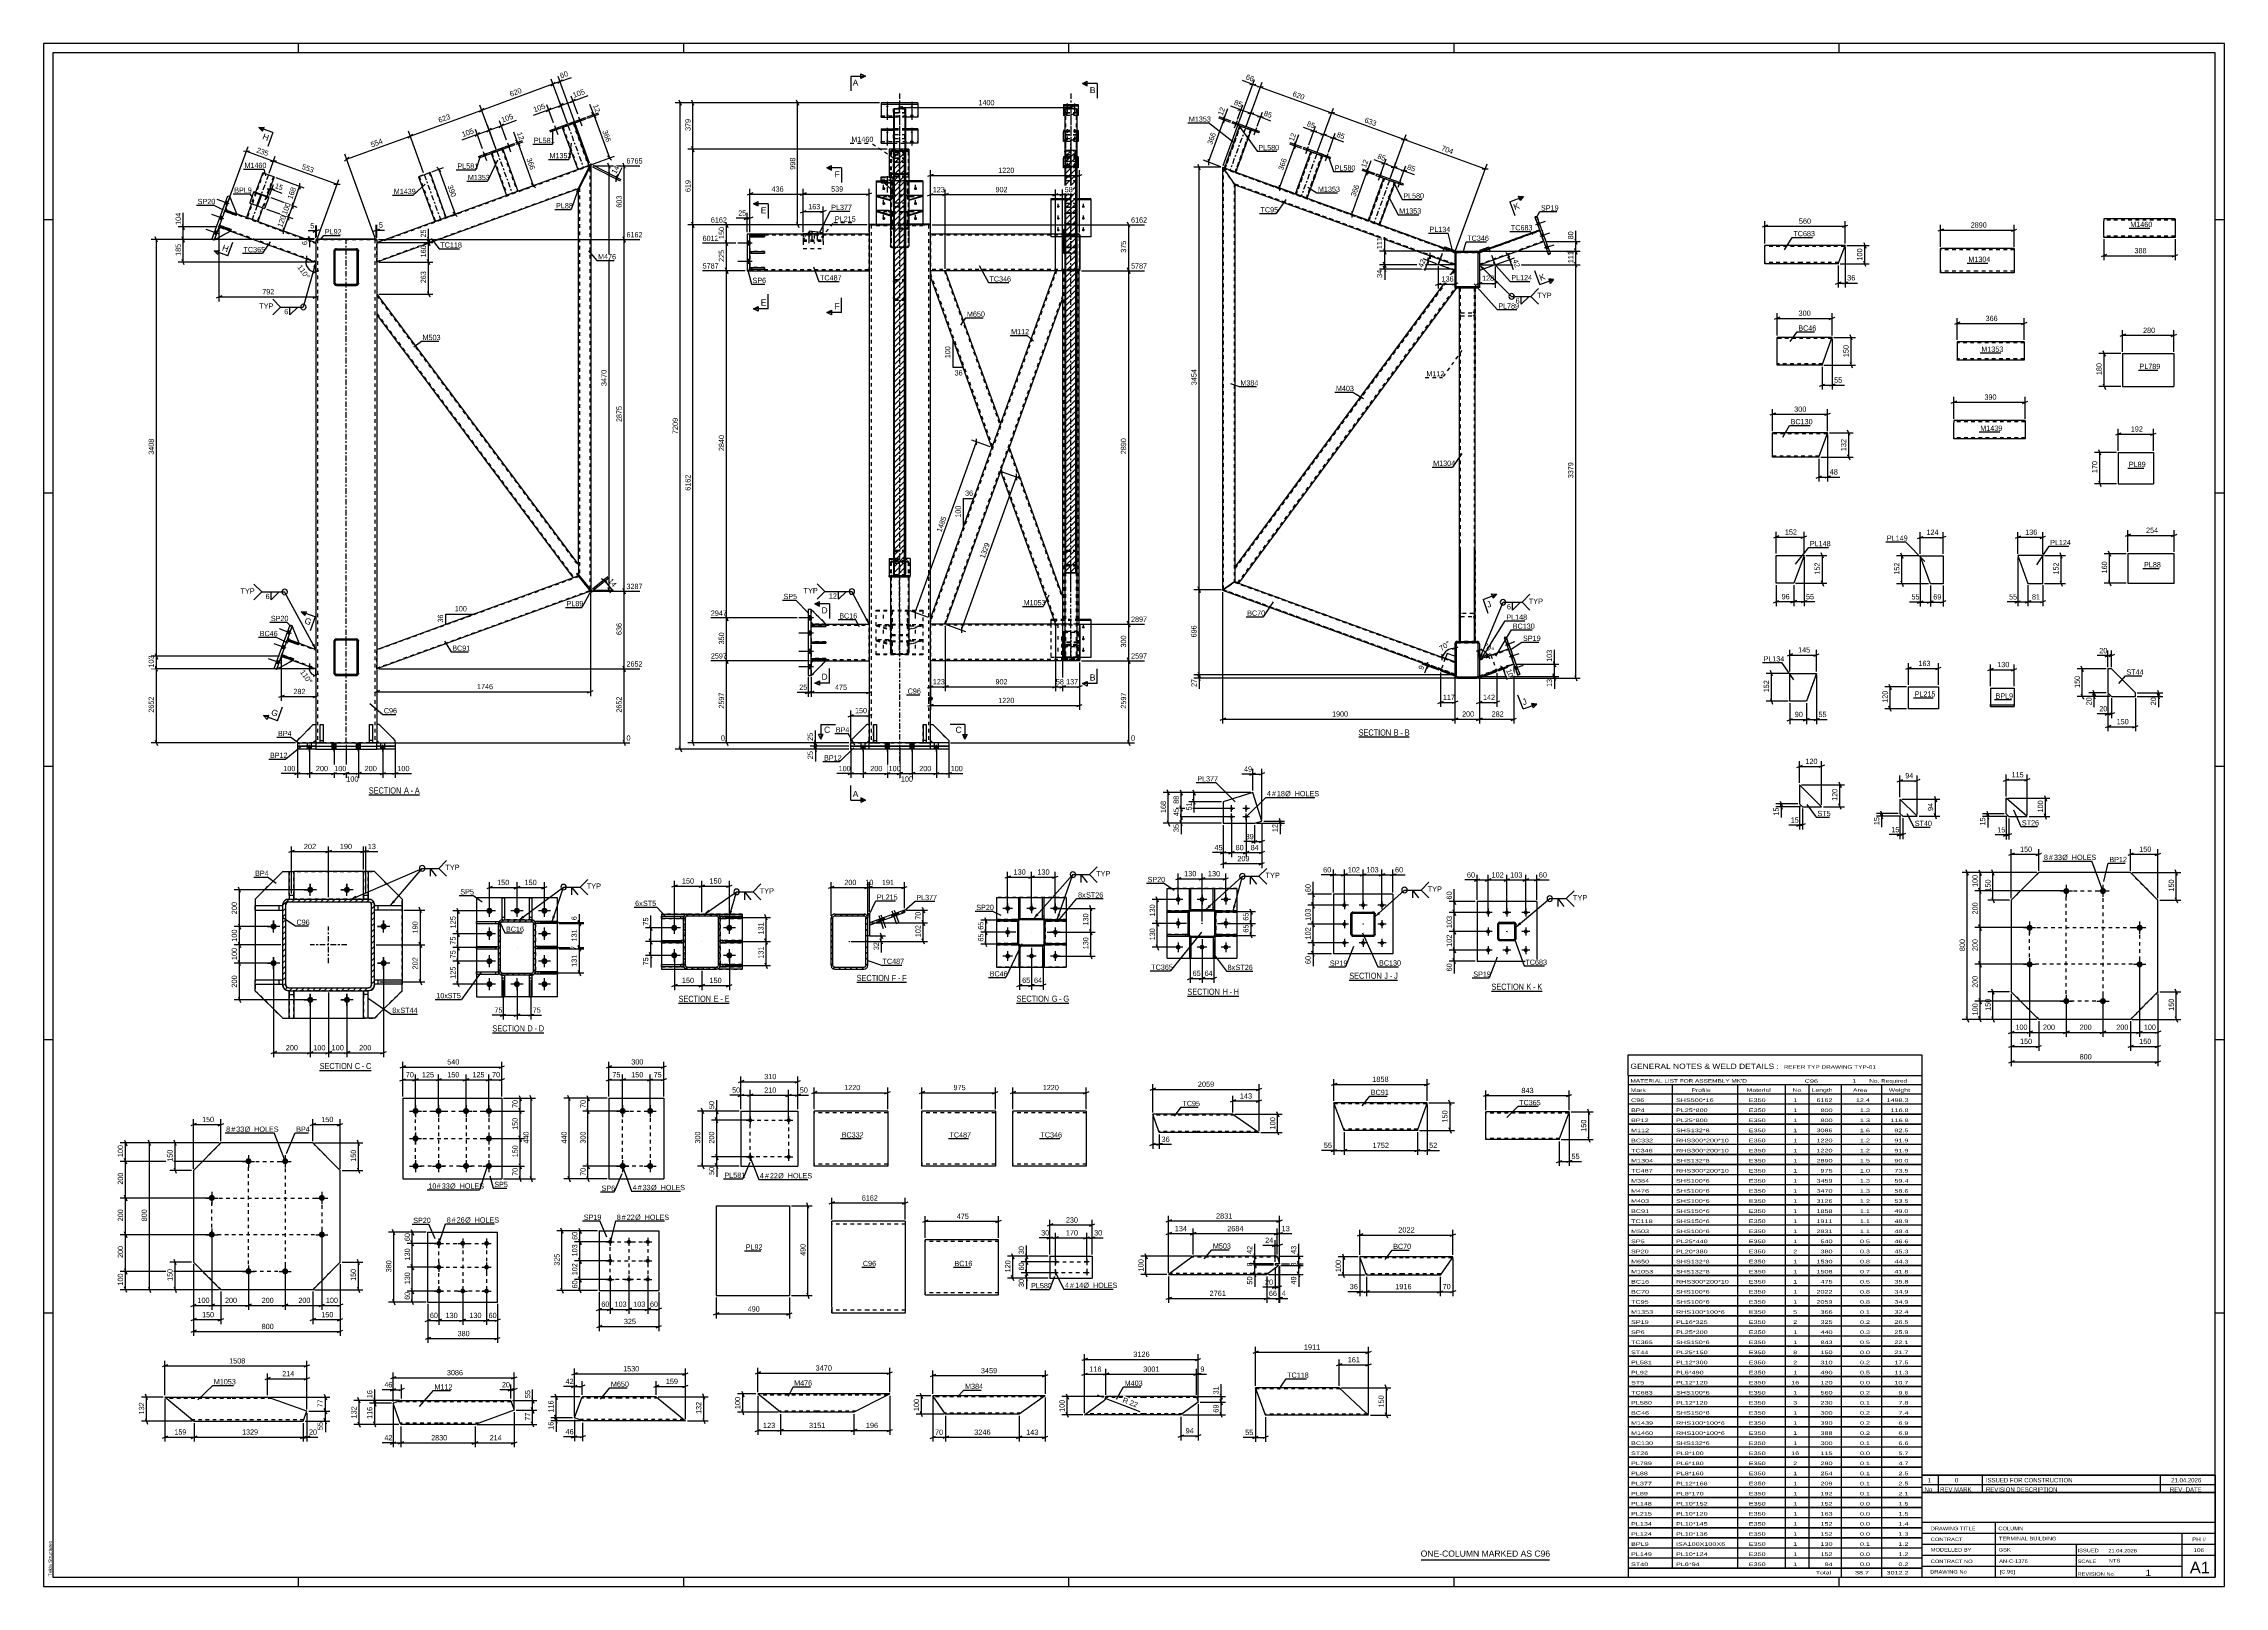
# Model space of a CAD drawing. Header units: millimetres. Extents: x 0 to 1189, y 0 to 841.
import ezdxf

# ---------------------------------------------------------------- set-up
doc = ezdxf.new("R2010")
doc.units = ezdxf.units.MM
doc.linetypes.add('DXK_LINE_DOT2', pattern=[3.9198, 1.9599, -1.9599])
doc.linetypes.add('DXK_LINE_DOT3', pattern=[5.9187, 2.979, -0.9799, 0.9799, -0.9799])
doc.styles.add('Arial', font='ARIAL.TTF', dxfattribs={"height": 0.2})
doc.styles.add('Arial Narrow', font='ARIALN.TTF', dxfattribs={"height": 0.2})

# ---------------------------------------------------------------- blocks, each defined once
blk = doc.blocks.new('Unknown-285407614-18 - 2031')
at = {"color": 6, "linetype": 'Continuous'}
blk.add_line((530.5, 318), (559, 318), dxfattribs=at)
at = {"color": 0, "linetype": 'Continuous'}
blk.add_wipeout([(548.6, 318.7), (548.6, 322.2), (530.5, 322.2), (530.5, 318.7)], dxfattribs=at)
blk.add_wipeout([(552.7, 318.7), (552.7, 322.2), (549.7, 322.2), (549.7, 318.7)], dxfattribs=at)
at = {"color": 7, "linetype": 'Continuous', "style": 'Arial Narrow'}
blk.add_text('SECTION ', height=3.34, dxfattribs=at).set_placement((530.5, 318.7))
at = {"color": 0, "linetype": 'Continuous'}
blk.add_wipeout([(555, 318.7), (555, 322.2), (553.7, 322.2), (553.7, 318.7)], dxfattribs=at)
blk.add_wipeout([(559, 318.7), (559, 322.2), (556, 322.2), (556, 318.7)], dxfattribs=at)
at = {"color": 7, "linetype": 'Continuous', "style": 'Arial Narrow'}
for s, p in [('G', (549.7, 318.7)), ('G', (556, 318.7)), ('-', (553.7, 318.7))]:
    blk.add_text(s, height=3.34, dxfattribs=at).set_placement(p)
blk = doc.blocks.new('Unknown-285407614-1132')
at = {"color": 5, "linetype": 'Continuous'}
for p, q in [((1189, 841), (0, 841)), ((0, 841), (0, 0)), ((1184, 836), (5, 836)), ((5, 836), (5, 5)), ((139, 836), (139, 841)), ((349, 836), (349, 841)), ((559, 836), (559, 841)), ((769, 836), (769, 841)), ((979, 836), (979, 841)), ((1184, 5), (1184, 836)), ((1189, 0), (1189, 841)), ((5, 745), (0, 745)), ((1189, 745), (1184, 745)), ((5, 596), (0, 596)), ((1189, 596), (1184, 596)), ((5, 447), (0, 447)), ((1189, 447), (1184, 447)), ((5, 298), (0, 298)), ((1189, 298), (1184, 298)), ((5, 149), (0, 149)), ((1189, 149), (1184, 149)), ((0, 0), (1189, 0)), ((5, 5), (1184, 5)), ((139, 0), (139, 5)), ((349, 0), (349, 5)), ((559, 0), (559, 5)), ((769, 0), (769, 5)), ((979, 0), (979, 5))]:
    blk.add_line(p, q, dxfattribs=at)
at = {"color": 174, "linetype": 'Continuous', "style": 'Arial'}
blk.add_text('Tekla Structures', height=1.91, rotation=90, dxfattribs=at).set_placement((4.5, 5.5))
blk = doc.blocks.new('Unknown-285407614-11 - 4432')
at = {"color": 6, "linetype": 'Continuous'}
blk.add_line((177.3, 431.5), (204.9, 431.5), dxfattribs=at)
at = {"color": 0, "linetype": 'Continuous'}
blk.add_wipeout([(195.4, 432.2), (195.4, 435.7), (177.3, 435.7), (177.3, 432.2)], dxfattribs=at)
blk.add_wipeout([(199, 432.2), (199, 435.7), (196.5, 435.7), (196.5, 432.2)], dxfattribs=at)
at = {"color": 7, "linetype": 'Continuous', "style": 'Arial Narrow'}
blk.add_text('SECTION ', height=3.34, dxfattribs=at).set_placement((177.3, 432.2))
at = {"color": 0, "linetype": 'Continuous'}
blk.add_wipeout([(201.3, 432.2), (201.3, 435.7), (200.1, 435.7), (200.1, 432.2)], dxfattribs=at)
blk.add_wipeout([(204.9, 432.2), (204.9, 435.7), (202.4, 435.7), (202.4, 432.2)], dxfattribs=at)
at = {"color": 7, "linetype": 'Continuous', "style": 'Arial Narrow'}
for s, p in [('A', (196.5, 432.2)), ('-', (200.1, 432.2)), ('A', (202.4, 432.2))]:
    blk.add_text(s, height=3.34, dxfattribs=at).set_placement(p)
blk = doc.blocks.new('Unknown-285407614-13 - 3540')
at = {"color": 6, "linetype": 'Continuous'}
blk.add_line((717, 463.1), (744.6, 463.1), dxfattribs=at)
at = {"color": 0, "linetype": 'Continuous'}
blk.add_wipeout([(735.1, 463.8), (735.1, 467.3), (717, 467.3), (717, 463.8)], dxfattribs=at)
blk.add_wipeout([(738.7, 463.8), (738.7, 467.3), (736.1, 467.3), (736.1, 463.8)], dxfattribs=at)
at = {"color": 7, "linetype": 'Continuous', "style": 'Arial Narrow'}
blk.add_text('SECTION ', height=3.34, dxfattribs=at).set_placement((717, 463.8))
at = {"color": 0, "linetype": 'Continuous'}
blk.add_wipeout([(741, 463.8), (741, 467.3), (739.8, 467.3), (739.8, 463.8)], dxfattribs=at)
blk.add_wipeout([(744.6, 463.8), (744.6, 467.3), (742.1, 467.3), (742.1, 463.8)], dxfattribs=at)
at = {"color": 7, "linetype": 'Continuous', "style": 'Arial Narrow'}
for s, p in [('B', (736.1, 463.8)), ('-', (739.8, 463.8)), ('B', (742.1, 463.8))]:
    blk.add_text(s, height=3.34, dxfattribs=at).set_placement(p)
blk = doc.blocks.new('Unknown-285407614-14 - 3128')
at = {"color": 6, "linetype": 'Continuous'}
blk.add_line((150.5, 281.2), (178.6, 281.2), dxfattribs=at)
at = {"color": 0, "linetype": 'Continuous'}
blk.add_wipeout([(168.7, 282), (168.7, 285.5), (150.5, 285.5), (150.5, 282)], dxfattribs=at)
blk.add_wipeout([(172.5, 282), (172.5, 285.5), (169.7, 285.5), (169.7, 282)], dxfattribs=at)
at = {"color": 7, "linetype": 'Continuous', "style": 'Arial Narrow'}
blk.add_text('SECTION ', height=3.34, dxfattribs=at).set_placement((150.5, 282))
at = {"color": 0, "linetype": 'Continuous'}
blk.add_wipeout([(174.8, 282), (174.8, 285.5), (173.5, 285.5), (173.5, 282)], dxfattribs=at)
blk.add_wipeout([(178.6, 282), (178.6, 285.5), (175.8, 285.5), (175.8, 282)], dxfattribs=at)
at = {"color": 7, "linetype": 'Continuous', "style": 'Arial Narrow'}
for s, p in [('C', (169.7, 282)), ('C', (175.8, 282)), ('-', (173.5, 282))]:
    blk.add_text(s, height=3.34, dxfattribs=at).set_placement(p)
blk = doc.blocks.new('Unknown-285407614-15 - 2808')
at = {"color": 6, "linetype": 'Continuous'}
blk.add_line((244.7, 301.7), (272.8, 301.7), dxfattribs=at)
at = {"color": 0, "linetype": 'Continuous'}
blk.add_wipeout([(262.8, 302.5), (262.8, 306), (244.7, 306), (244.7, 302.5)], dxfattribs=at)
blk.add_wipeout([(266.6, 302.5), (266.6, 306), (263.8, 306), (263.8, 302.5)], dxfattribs=at)
at = {"color": 7, "linetype": 'Continuous', "style": 'Arial Narrow'}
blk.add_text('SECTION ', height=3.34, dxfattribs=at).set_placement((244.7, 302.5))
at = {"color": 0, "linetype": 'Continuous'}
blk.add_wipeout([(268.9, 302.5), (268.9, 306), (267.7, 306), (267.7, 302.5)], dxfattribs=at)
blk.add_wipeout([(272.8, 302.5), (272.8, 306), (270, 306), (270, 302.5)], dxfattribs=at)
at = {"color": 7, "linetype": 'Continuous', "style": 'Arial Narrow'}
for s, p in [('D', (263.8, 302.5)), ('-', (267.7, 302.5)), ('D', (270, 302.5))]:
    blk.add_text(s, height=3.34, dxfattribs=at).set_placement(p)
blk = doc.blocks.new('Unknown-285407614-16 - 2529')
at = {"color": 6, "linetype": 'Continuous'}
blk.add_line((346.2, 317.9), (373.8, 317.9), dxfattribs=at)
at = {"color": 0, "linetype": 'Continuous'}
blk.add_wipeout([(364.3, 318.6), (364.3, 322.1), (346.2, 322.1), (346.2, 318.6)], dxfattribs=at)
blk.add_wipeout([(367.9, 318.6), (367.9, 322.1), (365.3, 322.1), (365.3, 318.6)], dxfattribs=at)
at = {"color": 7, "linetype": 'Continuous', "style": 'Arial Narrow'}
blk.add_text('SECTION ', height=3.34, dxfattribs=at).set_placement((346.2, 318.6))
at = {"color": 0, "linetype": 'Continuous'}
blk.add_wipeout([(370.2, 318.6), (370.2, 322.1), (369, 322.1), (369, 318.6)], dxfattribs=at)
blk.add_wipeout([(373.8, 318.6), (373.8, 322.1), (371.3, 322.1), (371.3, 318.6)], dxfattribs=at)
at = {"color": 7, "linetype": 'Continuous', "style": 'Arial Narrow'}
for s, p in [('E', (365.3, 318.6)), ('E', (371.3, 318.6)), ('-', (369, 318.6))]:
    blk.add_text(s, height=3.34, dxfattribs=at).set_placement(p)
blk = doc.blocks.new('Unknown-285407614-17 - 2286')
at = {"color": 6, "linetype": 'Continuous'}
blk.add_line((443.3, 329.3), (470.5, 329.3), dxfattribs=at)
at = {"color": 0, "linetype": 'Continuous'}
blk.add_wipeout([(461.4, 330), (461.4, 333.5), (443.3, 333.5), (443.3, 330)], dxfattribs=at)
blk.add_wipeout([(464.8, 330), (464.8, 333.5), (462.4, 333.5), (462.4, 330)], dxfattribs=at)
blk.add_wipeout([(467.1, 330), (467.1, 333.5), (465.8, 333.5), (465.8, 330)], dxfattribs=at)
at = {"color": 7, "linetype": 'Continuous', "style": 'Arial Narrow'}
blk.add_text('SECTION ', height=3.34, dxfattribs=at).set_placement((443.3, 330))
at = {"color": 0, "linetype": 'Continuous'}
blk.add_wipeout([(470.5, 330), (470.5, 333.5), (468.1, 333.5), (468.1, 330)], dxfattribs=at)
at = {"color": 7, "linetype": 'Continuous', "style": 'Arial Narrow'}
for s, p in [('F', (462.4, 330)), ('F', (468.1, 330)), ('-', (465.8, 330))]:
    blk.add_text(s, height=3.34, dxfattribs=at).set_placement(p)
blk = doc.blocks.new('Unknown-285407614-19 - 1730')
at = {"color": 6, "linetype": 'Continuous'}
blk.add_line((623.6, 321.8), (651.7, 321.8), dxfattribs=at)
at = {"color": 0, "linetype": 'Continuous'}
blk.add_wipeout([(641.7, 322.5), (641.7, 326), (623.6, 326), (623.6, 322.5)], dxfattribs=at)
blk.add_wipeout([(645.5, 322.5), (645.5, 326), (642.8, 326), (642.8, 322.5)], dxfattribs=at)
at = {"color": 7, "linetype": 'Continuous', "style": 'Arial Narrow'}
blk.add_text('SECTION ', height=3.34, dxfattribs=at).set_placement((623.6, 322.5))
at = {"color": 0, "linetype": 'Continuous'}
blk.add_wipeout([(647.8, 322.5), (647.8, 326), (646.6, 326), (646.6, 322.5)], dxfattribs=at)
blk.add_wipeout([(651.7, 322.5), (651.7, 326), (648.9, 326), (648.9, 322.5)], dxfattribs=at)
at = {"color": 7, "linetype": 'Continuous', "style": 'Arial Narrow'}
for s, p in [('H', (642.8, 322.5)), ('-', (646.6, 322.5)), ('H', (648.9, 322.5))]:
    blk.add_text(s, height=3.34, dxfattribs=at).set_placement(p)
blk = doc.blocks.new('Unknown-285407614-20 - 1507')
at = {"color": 6, "linetype": 'Continuous'}
blk.add_line((711.9, 330.4), (738.2, 330.4), dxfattribs=at)
at = {"color": 0, "linetype": 'Continuous'}
blk.add_wipeout([(730, 331.2), (730, 334.7), (711.9, 334.7), (711.9, 331.2)], dxfattribs=at)
blk.add_wipeout([(733, 331.2), (733, 334.7), (731, 334.7), (731, 331.2)], dxfattribs=at)
blk.add_wipeout([(735.3, 331.2), (735.3, 334.7), (734, 334.7), (734, 331.2)], dxfattribs=at)
at = {"color": 7, "linetype": 'Continuous', "style": 'Arial Narrow'}
blk.add_text('SECTION ', height=3.34, dxfattribs=at).set_placement((711.9, 331.2))
at = {"color": 0, "linetype": 'Continuous'}
blk.add_wipeout([(738.2, 331.2), (738.2, 334.7), (736.3, 334.7), (736.3, 331.2)], dxfattribs=at)
at = {"color": 7, "linetype": 'Continuous', "style": 'Arial Narrow'}
for s, p in [('J', (731, 331.2)), ('J', (736.3, 331.2)), ('-', (734, 331.2))]:
    blk.add_text(s, height=3.34, dxfattribs=at).set_placement(p)
blk = doc.blocks.new('Unknown-285407614-21 - 1247')
at = {"color": 6, "linetype": 'Continuous'}
blk.add_line((789.4, 324.5), (817, 324.5), dxfattribs=at)
at = {"color": 0, "linetype": 'Continuous'}
blk.add_wipeout([(807.5, 325.2), (807.5, 328.7), (789.4, 328.7), (789.4, 325.2)], dxfattribs=at)
blk.add_wipeout([(811.1, 325.2), (811.1, 328.7), (808.5, 328.7), (808.5, 325.2)], dxfattribs=at)
at = {"color": 7, "linetype": 'Continuous', "style": 'Arial Narrow'}
blk.add_text('SECTION ', height=3.34, dxfattribs=at).set_placement((789.4, 325.2))
at = {"color": 0, "linetype": 'Continuous'}
blk.add_wipeout([(813.4, 325.2), (813.4, 328.7), (812.1, 328.7), (812.1, 325.2)], dxfattribs=at)
blk.add_wipeout([(817, 325.2), (817, 328.7), (814.4, 328.7), (814.4, 325.2)], dxfattribs=at)
at = {"color": 7, "linetype": 'Continuous', "style": 'Arial Narrow'}
for s, p in [('K', (808.5, 325.2)), ('-', (812.1, 325.2)), ('K', (814.4, 325.2))]:
    blk.add_text(s, height=3.34, dxfattribs=at).set_placement(p)
blk = doc.blocks.new('Part-285407614-7620 - 7615')
at = {"color": 2, "linetype": 'Continuous'}
for p, q in [((500.6, 189), (480.6, 189)), ((480.6, 159), (480.6, 189)), ((520.7, 189), (500.7, 189)), ((520.7, 161), (520.7, 189)), ((480.6, 159), (500.6, 159)), ((500.7, 159), (520.7, 159)), ((520.7, 159), (520.7, 161))]:
    blk.add_line(p, q, dxfattribs=at)
at = {"color": 7, "linetype": 'DXK_LINE_DOT2'}
for p, q in [((500.6, 188), (480.6, 188)), ((520.7, 188), (500.7, 188)), ((480.6, 160), (480.6, 160.1)), ((500.6, 160), (480.6, 160)), ((520.7, 160), (500.7, 160)), ((520.7, 160.1), (520.7, 160.6)), ((520.7, 160), (520.7, 160.1))]:
    blk.add_line(p, q, dxfattribs=at)
blk = doc.blocks.new('Part-285407614-2154 - 2031')
at = {"color": 2, "linetype": 'Continuous'}
for p, q in [((546.1, 363.5), (546.1, 363.5)), ((546.1, 363.5), (557.6, 363.5)), ((546.1, 363.5), (546.1, 362.9)), ((557.6, 362.7), (546.1, 362.7)), ((557.6, 362.7), (557.6, 363.5))]:
    blk.add_line(p, q, dxfattribs=at)
at = {"color": 7, "linetype": 'DXK_LINE_DOT2'}
for p, q in [((547.6, 363.5), (546.1, 363.5)), ((546.1, 362.9), (546.1, 362.7)), ((546.1, 362.7), (546.1, 362.7)), ((546.1, 362.7), (547.6, 362.7)), ((557.6, 363.5), (547.6, 363.5)), ((547.6, 362.7), (547.6, 363.5)), ((547.6, 362.7), (557.6, 362.7))]:
    blk.add_line(p, q, dxfattribs=at)
blk = doc.blocks.new('Part-285407614-2074 - 2031')
at = {"linetype": 'Continuous'}
h = blk.add_hatch(dxfattribs=at)
h.set_pattern_fill('', scale=0.7, style=0, pattern_type=0)
h.set_pattern_definition([(45, (532.3186, 364.0851), (-1.57154, 1.57154), [])])
h.paths.add_polyline_path([(544.9, 364.1), (532.3, 364.1), (531.9, 364), (531.5, 363.7), (531.2, 363.3), (531.1, 362.9), (531.1, 350.3), (531.2, 349.8), (531.5, 349.4), (531.9, 349.2), (532.3, 349.1), (544.9, 349.1), (545.4, 349.2), (545.8, 349.4), (546, 349.8), (546.1, 350.3), (546.1, 362.9), (546, 363.3), (545.8, 363.7), (545.4, 364)])
h.paths.add_polyline_path([(545.5, 363.1), (545.5, 362.9), (545.5, 350.3), (545.5, 350.1), (545.3, 349.9), (545.1, 349.7), (544.9, 349.7), (532.3, 349.7), (532.1, 349.7), (531.9, 349.9), (531.8, 350.1), (531.7, 350.3), (531.7, 362.9), (531.8, 363.1), (531.9, 363.3), (532.1, 363.4), (532.3, 363.5), (544.9, 363.5), (545.1, 363.4), (545.3, 363.3)])
at = {"color": 7, "linetype": 'DXK_LINE_DOT2'}
for p, q in [((531.1, 362.9), (531.2, 363.3)), ((531.1, 362.9), (531.1, 350.3)), ((531.8, 363.1), (531.7, 362.9)), ((531.7, 362.9), (531.7, 362.9)), ((531.7, 350.3), (531.7, 362.9)), ((531.9, 363.3), (531.8, 363.1)), ((531.9, 364), (532.3, 364.1)), ((532.1, 363.4), (531.9, 363.3)), ((532.1, 363.4), (532.1, 363.4)), ((532.3, 364.1), (544.9, 364.1)), ((532.3, 364.1), (532.3, 364.1)), ((532.3, 363.5), (532.3, 363.5)), ((544.9, 364.1), (544.9, 364.1)), ((544.9, 364.1), (545.4, 364)), ((544.9, 363.5), (544.9, 363.5)), ((545.1, 363.4), (545.1, 363.4)), ((545.3, 363.3), (545.1, 363.4)), ((545.5, 363.1), (545.3, 363.3)), ((545.5, 362.9), (545.5, 363.1)), ((545.5, 362.9), (545.5, 362.9)), ((545.5, 350.3), (545.5, 362.9)), ((546, 363.3), (546.1, 362.9)), ((546.1, 362.9), (546.1, 350.3)), ((531.2, 349.8), (531.1, 350.3)), ((531.7, 350.3), (531.7, 350.3)), ((531.7, 350.3), (531.8, 350.1)), ((531.8, 350.1), (531.9, 349.9)), ((531.9, 349.9), (532.1, 349.7)), ((531.9, 349.2), (531.9, 349.2)), ((532.1, 349.7), (532.3, 349.7)), ((532.3, 349.7), (532.3, 349.7)), ((532.3, 349.7), (544.9, 349.7)), ((532.5, 349.1), (532.3, 349.1)), ((532.3, 349.1), (532.3, 349.1)), ((532.3, 349.1), (532.3, 349.1)), ((544.9, 349.1), (544.7, 349.1)), ((544.9, 349.7), (544.9, 349.7)), ((544.9, 349.7), (545.1, 349.7)), ((544.9, 349.1), (544.9, 349.1)), ((544.9, 349.1), (544.9, 349.1)), ((545.1, 349.7), (545.3, 349.9)), ((545.3, 349.9), (545.5, 350.1)), ((545.4, 349.2), (545.4, 349.2)), ((545.5, 350.3), (545.5, 350.3)), ((545.5, 350.1), (545.5, 350.3)), ((546.1, 350.3), (546, 349.8))]:
    blk.add_line(p, q, dxfattribs=at)
at = {"color": 2, "linetype": 'Continuous'}
for p, q in [((531.2, 363.3), (531.1, 362.9)), ((531.1, 350.3), (531.1, 362.9)), ((531.7, 362.9), (531.8, 363.1)), ((531.7, 350.3), (531.7, 362.9)), ((531.8, 363.1), (531.9, 363.3)), ((532.3, 364.1), (531.9, 364)), ((531.9, 363.3), (532.1, 363.4)), ((532.3, 363.5), (532.1, 363.4)), ((532.1, 363.4), (532.3, 363.5)), ((532.3, 364.1), (544.9, 364.1)), ((532.3, 363.5), (544.9, 363.5)), ((532.3, 363.5), (544.9, 363.5)), ((545.4, 364), (544.9, 364.1)), ((545.1, 363.4), (544.9, 363.5)), ((544.9, 363.5), (545.1, 363.4)), ((545.1, 363.4), (545.3, 363.3)), ((545.3, 363.3), (545.5, 363.1)), ((545.5, 363.1), (545.5, 362.9)), ((545.5, 350.3), (545.5, 362.9)), ((546.1, 362.9), (546, 363.3)), ((546.1, 350.3), (546.1, 362.9)), ((531.1, 350.3), (531.2, 349.8)), ((531.8, 350.1), (531.7, 350.3)), ((531.9, 349.9), (531.8, 350.1)), ((532.1, 349.7), (531.9, 349.9)), ((532.3, 349.1), (531.9, 349.2)), ((531.9, 349.2), (532.3, 349.1)), ((532.3, 349.7), (532.1, 349.7)), ((532.3, 349.7), (544.9, 349.7)), ((532.3, 349.1), (544.9, 349.1)), ((544.7, 349.1), (532.5, 349.1)), ((545.1, 349.7), (544.9, 349.7)), ((545.4, 349.2), (544.9, 349.1)), ((544.9, 349.1), (545.4, 349.2)), ((545.3, 349.9), (545.1, 349.7)), ((545.5, 350.1), (545.3, 349.9)), ((545.5, 350.3), (545.5, 350.1)), ((546, 349.8), (546.1, 350.3))]:
    blk.add_line(p, q, dxfattribs=at)
at = {"color": 7, "linetype": 'DXK_LINE_DOT3'}
blk.add_line((538.6, 356.6), (538.6, 356.6), dxfattribs=at)
at = {"color": 7, "linetype": 'DXK_LINE_DOT2'}
for centre, start, end in [((532.3, 362.9), 112.5, 157.5), ((544.9, 362.9), 22.5, 67.5), ((532.3, 350.3), 202.5, 247.5), ((544.9, 350.3), 292.5, 337.5)]:
    blk.add_arc(centre, 1.2, start, end, dxfattribs=at)
at = {"color": 2, "linetype": 'Continuous'}
for centre, start, end in [((532.3, 362.9), 112.5, 157.5), ((544.9, 362.9), 22.5, 67.5), ((532.3, 350.3), 202.5, 247.5), ((544.9, 350.3), 292.5, 337.5)]:
    blk.add_arc(centre, 1.2, start, end, dxfattribs=at)
blk = doc.blocks.new('Part-285407614-2080 - 2031')
at = {"color": 2, "linetype": 'Continuous'}
for p, q in [((519.6, 375.6), (519.6, 375.6)), ((519.6, 375.6), (557.6, 375.6)), ((519.6, 375.6), (519.6, 337.6)), ((557.6, 375.6), (557.6, 375.6)), ((557.6, 375.6), (557.6, 337.6)), ((519.6, 337.6), (557.6, 337.6)), ((519.6, 337.6), (519.6, 337.6)), ((557.6, 337.6), (557.6, 337.6))]:
    blk.add_line(p, q, dxfattribs=at)
at = {"color": 7, "linetype": 'DXK_LINE_DOT2'}
for p, q in [((557.6, 375.6), (519.6, 375.6)), ((557.6, 337.6), (519.6, 337.6)), ((519.6, 337.6), (519.6, 337.6)), ((557.6, 337.6), (557.6, 337.6))]:
    blk.add_line(p, q, dxfattribs=at)
blk = doc.blocks.new('Part-285407614-2144 - 2031')
at = {"color": 2, "linetype": 'Continuous'}
for p, q in [((519.6, 363.5), (531.1, 363.5)), ((519.6, 363.5), (519.6, 362.7)), ((531.1, 362.7), (519.6, 362.7)), ((531.1, 363.5), (531.1, 363.5)), ((531.1, 363.5), (531.1, 362.9))]:
    blk.add_line(p, q, dxfattribs=at)
at = {"color": 7, "linetype": 'DXK_LINE_DOT2'}
for p, q in [((529.6, 363.5), (519.6, 363.5)), ((519.6, 362.7), (529.6, 362.7)), ((531.1, 363.5), (529.6, 363.5)), ((529.6, 362.7), (529.6, 363.5)), ((529.6, 362.7), (531.1, 362.7)), ((531.1, 362.9), (531.1, 362.7)), ((531.1, 362.7), (531.1, 362.7))]:
    blk.add_line(p, q, dxfattribs=at)
blk = doc.blocks.new('Part-285407614-2139 - 2031')
at = {"color": 2, "linetype": 'Continuous'}
for p, q in [((519.6, 350.5), (531.1, 350.5)), ((519.6, 350.5), (519.6, 349.7)), ((531.1, 349.7), (519.6, 349.7)), ((531.1, 350.3), (531.1, 349.7)), ((531.1, 349.7), (531.1, 349.7))]:
    blk.add_line(p, q, dxfattribs=at)
at = {"color": 7, "linetype": 'DXK_LINE_DOT2'}
for p, q in [((529.6, 350.5), (519.6, 350.5)), ((519.6, 349.7), (529.6, 349.7)), ((531.1, 350.5), (529.6, 350.5)), ((529.6, 349.7), (529.6, 350.5)), ((529.6, 349.7), (531.1, 349.7)), ((531.1, 350.5), (531.1, 350.5)), ((531.1, 350.5), (531.1, 350.3)), ((531.1, 349.7), (531.1, 349.7))]:
    blk.add_line(p, q, dxfattribs=at)
blk = doc.blocks.new('Part-285407614-2149 - 2031')
at = {"color": 2, "linetype": 'Continuous'}
for p, q in [((546.1, 350.5), (557.6, 350.5)), ((546.1, 350.3), (546.1, 349.7)), ((546.1, 349.7), (546.1, 349.7)), ((557.6, 349.7), (546.1, 349.7)), ((557.6, 349.7), (557.6, 350.5))]:
    blk.add_line(p, q, dxfattribs=at)
at = {"color": 7, "linetype": 'DXK_LINE_DOT2'}
for p, q in [((547.6, 350.5), (546.1, 350.5)), ((546.1, 350.5), (546.1, 350.5)), ((546.1, 350.5), (546.1, 350.3)), ((546.1, 349.7), (547.6, 349.7)), ((546.1, 349.7), (546.1, 349.7)), ((557.6, 350.5), (547.6, 350.5)), ((547.6, 349.7), (547.6, 350.5)), ((547.6, 349.7), (557.6, 349.7))]:
    blk.add_line(p, q, dxfattribs=at)
blk = doc.blocks.new('Part-285407614-2159 - 2031')
at = {"color": 2, "linetype": 'Continuous'}
for p, q in [((531.7, 349.1), (531.7, 337.6)), ((532.3, 349.1), (531.7, 349.1)), ((532.5, 337.6), (532.5, 349.1)), ((531.7, 337.6), (532.5, 337.6))]:
    blk.add_line(p, q, dxfattribs=at)
at = {"color": 7, "linetype": 'DXK_LINE_DOT2'}
for p, q in [((531.7, 349.1), (532.5, 349.1)), ((531.7, 347.6), (532.5, 347.6)), ((532.5, 349.1), (532.3, 349.1))]:
    blk.add_line(p, q, dxfattribs=at)
blk = doc.blocks.new('Part-285407614-2164 - 2031')
at = {"color": 2, "linetype": 'Continuous'}
for p, q in [((544.7, 349.1), (544.7, 337.6)), ((545.5, 349.1), (544.9, 349.1)), ((545.5, 349.1), (545.5, 349.1)), ((545.5, 349.1), (545.5, 337.6)), ((544.7, 337.6), (545.5, 337.6))]:
    blk.add_line(p, q, dxfattribs=at)
at = {"color": 7, "linetype": 'DXK_LINE_DOT2'}
for p, q in [((544.9, 349.1), (544.7, 349.1)), ((544.7, 349.1), (545.5, 349.1)), ((544.7, 347.6), (545.5, 347.6))]:
    blk.add_line(p, q, dxfattribs=at)
blk = doc.blocks.new('Part-285407614-2169 - 2031')
at = {"color": 2, "linetype": 'Continuous'}
for p, q in [((532.5, 375.6), (531.7, 375.6)), ((531.7, 364.1), (531.7, 375.6)), ((532.5, 364.1), (532.5, 375.6)), ((532.3, 364.1), (531.7, 364.1)), ((531.7, 364.1), (531.7, 364.1))]:
    blk.add_line(p, q, dxfattribs=at)
at = {"color": 7, "linetype": 'DXK_LINE_DOT2'}
for p, q in [((531.7, 365.6), (532.5, 365.6)), ((532.5, 364.1), (531.7, 364.1)), ((532.5, 364.1), (532.3, 364.1)), ((532.5, 364.1), (532.5, 364.1)), ((532.5, 364.1), (532.5, 364.1))]:
    blk.add_line(p, q, dxfattribs=at)
blk = doc.blocks.new('Part-285407614-2174 - 2031')
at = {"color": 2, "linetype": 'Continuous'}
for p, q in [((545.5, 375.6), (544.7, 375.6)), ((544.7, 364.1), (544.7, 375.6)), ((545.5, 364.1), (545.5, 375.6)), ((545.5, 364.1), (544.9, 364.1))]:
    blk.add_line(p, q, dxfattribs=at)
at = {"color": 7, "linetype": 'DXK_LINE_DOT2'}
for p, q in [((544.7, 365.6), (545.5, 365.6)), ((544.9, 364.1), (544.7, 364.1)), ((545.5, 364.1), (544.7, 364.1)), ((544.7, 364.1), (544.7, 364.1))]:
    blk.add_line(p, q, dxfattribs=at)
blk = doc.blocks.new('Bolt-285407614-2180 - 2031')
at = {"linetype": 'Continuous'}
for points in [[(525.6, 368.3), (525.3, 368.3), (525.1, 368.4), (524.9, 368.5), (524.7, 368.7), (524.5, 368.9), (524.4, 369.2), (524.3, 369.4), (524.3, 369.7), (524.4, 370), (524.5, 370.2), (524.7, 370.5), (524.9, 370.6), (525.1, 370.8), (525.3, 370.9), (525.6, 370.9), (525.9, 370.9), (526.1, 370.8), (526.4, 370.6), (526.6, 370.5), (526.7, 370.2), (526.9, 370), (526.9, 369.7), (526.9, 369.4), (526.9, 369.2), (526.7, 368.9), (526.6, 368.7), (526.4, 368.5), (526.1, 368.4), (525.9, 368.3)], [(538.6, 368.3), (538.3, 368.3), (538.1, 368.4), (537.9, 368.5), (537.7, 368.7), (537.5, 368.9), (537.4, 369.2), (537.3, 369.4), (537.3, 369.7), (537.4, 370), (537.5, 370.2), (537.7, 370.5), (537.9, 370.6), (538.1, 370.8), (538.3, 370.9), (538.6, 370.9), (538.9, 370.9), (539.1, 370.8), (539.4, 370.6), (539.6, 370.5), (539.7, 370.2), (539.9, 370), (539.9, 369.7), (539.9, 369.4), (539.9, 369.2), (539.7, 368.9), (539.6, 368.7), (539.4, 368.5), (539.1, 368.4), (538.9, 368.3)], [(551.6, 368.3), (551.3, 368.3), (551.1, 368.4), (550.9, 368.5), (550.7, 368.7), (550.5, 368.9), (550.4, 369.2), (550.3, 369.4), (550.3, 369.7), (550.4, 370), (550.5, 370.2), (550.7, 370.5), (550.9, 370.6), (551.1, 370.8), (551.3, 370.9), (551.6, 370.9), (551.9, 370.9), (552.1, 370.8), (552.4, 370.6), (552.6, 370.5), (552.7, 370.2), (552.9, 370), (552.9, 369.7), (552.9, 369.4), (552.9, 369.2), (552.7, 368.9), (552.6, 368.7), (552.4, 368.5), (552.1, 368.4), (551.9, 368.3)], [(525.6, 355.3), (525.3, 355.3), (525.1, 355.4), (524.9, 355.5), (524.7, 355.7), (524.5, 355.9), (524.4, 356.2), (524.3, 356.4), (524.3, 356.7), (524.4, 357), (524.5, 357.2), (524.7, 357.5), (524.9, 357.6), (525.1, 357.8), (525.3, 357.9), (525.6, 357.9), (525.9, 357.9), (526.1, 357.8), (526.4, 357.6), (526.6, 357.5), (526.7, 357.2), (526.9, 357), (526.9, 356.7), (526.9, 356.4), (526.9, 356.2), (526.7, 355.9), (526.6, 355.7), (526.4, 355.5), (526.1, 355.4), (525.9, 355.3)], [(551.6, 355.3), (551.3, 355.3), (551.1, 355.4), (550.9, 355.5), (550.7, 355.7), (550.5, 355.9), (550.4, 356.2), (550.3, 356.4), (550.3, 356.7), (550.4, 357), (550.5, 357.2), (550.7, 357.5), (550.9, 357.6), (551.1, 357.8), (551.3, 357.9), (551.6, 357.9), (551.9, 357.9), (552.1, 357.8), (552.4, 357.6), (552.6, 357.5), (552.7, 357.2), (552.9, 357), (552.9, 356.7), (552.9, 356.4), (552.9, 356.2), (552.7, 355.9), (552.6, 355.7), (552.4, 355.5), (552.1, 355.4), (551.9, 355.3)], [(525.6, 342.3), (525.3, 342.3), (525.1, 342.4), (524.9, 342.5), (524.7, 342.7), (524.5, 342.9), (524.4, 343.2), (524.3, 343.4), (524.3, 343.7), (524.4, 344), (524.5, 344.2), (524.7, 344.5), (524.9, 344.6), (525.1, 344.8), (525.3, 344.9), (525.6, 344.9), (525.9, 344.9), (526.1, 344.8), (526.4, 344.6), (526.6, 344.5), (526.7, 344.2), (526.9, 344), (526.9, 343.7), (526.9, 343.4), (526.9, 343.2), (526.7, 342.9), (526.6, 342.7), (526.4, 342.5), (526.1, 342.4), (525.9, 342.3)], [(538.6, 342.3), (538.3, 342.3), (538.1, 342.4), (537.9, 342.5), (537.7, 342.7), (537.5, 342.9), (537.4, 343.2), (537.3, 343.4), (537.3, 343.7), (537.4, 344), (537.5, 344.2), (537.7, 344.5), (537.9, 344.6), (538.1, 344.8), (538.3, 344.9), (538.6, 344.9), (538.9, 344.9), (539.1, 344.8), (539.4, 344.6), (539.6, 344.5), (539.7, 344.2), (539.9, 344), (539.9, 343.7), (539.9, 343.4), (539.9, 343.2), (539.7, 342.9), (539.6, 342.7), (539.4, 342.5), (539.1, 342.4), (538.9, 342.3)], [(551.6, 342.3), (551.3, 342.3), (551.1, 342.4), (550.9, 342.5), (550.7, 342.7), (550.5, 342.9), (550.4, 343.2), (550.3, 343.4), (550.3, 343.7), (550.4, 344), (550.5, 344.2), (550.7, 344.5), (550.9, 344.6), (551.1, 344.8), (551.3, 344.9), (551.6, 344.9), (551.9, 344.9), (552.1, 344.8), (552.4, 344.6), (552.6, 344.5), (552.7, 344.2), (552.9, 344), (552.9, 343.7), (552.9, 343.4), (552.9, 343.2), (552.7, 342.9), (552.6, 342.7), (552.4, 342.5), (552.1, 342.4), (551.9, 342.3)]]:
    blk.add_hatch(color=1, dxfattribs=at).paths.add_polyline_path(points)
at = {"color": 1, "linetype": 'Continuous'}
for p, q in [((528.2, 369.6), (523, 369.6)), ((525.6, 372.2), (525.6, 367)), ((541.2, 369.6), (536, 369.6)), ((538.6, 372.2), (538.6, 367)), ((554.2, 369.6), (549, 369.6)), ((551.6, 372.2), (551.6, 367)), ((525.6, 359.2), (525.6, 354)), ((551.6, 359.2), (551.6, 354)), ((528.2, 356.6), (523, 356.6)), ((525.6, 346.2), (525.6, 341)), ((538.6, 346.2), (538.6, 341)), ((554.2, 356.6), (549, 356.6)), ((551.6, 346.2), (551.6, 341)), ((528.2, 343.6), (523, 343.6)), ((541.2, 343.6), (536, 343.6)), ((554.2, 343.6), (549, 343.6))]:
    blk.add_line(p, q, dxfattribs=at)
blk = doc.blocks.new('Part-285407614-7352 - 7346')
at = {"color": 2, "linetype": 'Continuous'}
for p, q in [((952.1, 482.5), (952.1, 497.7)), ((952.1, 497.7), (966.6, 497.7)), ((966.6, 497.7), (961.1, 482.5)), ((961.1, 482.5), (952.1, 482.5))]:
    blk.add_line(p, q, dxfattribs=at)
at = {"color": 7, "linetype": 'DXK_LINE_DOT2'}
for p, q in [((966.6, 497.7), (961.1, 482.5)), ((966.6, 497.7), (966.6, 497.7)), ((961.1, 482.5), (961.1, 482.5))]:
    blk.add_line(p, q, dxfattribs=at)
blk = doc.blocks.new('Bolt-285407614-4717 - 4432')
at = {"linetype": 'Continuous'}
for points in [[(159.5, 459.8), (157.3, 459.8), (157.3, 458.1), (159.5, 458.1)], [(172.8, 459.8), (170.6, 459.8), (170.6, 458.1), (172.8, 458.1)]]:
    blk.add_hatch(color=1, dxfattribs=at).paths.add_polyline_path(points)
at = {"color": 1, "linetype": 'DXK_LINE_DOT2'}
for p, q in [((143.9, 458.1), (143.9, 459.8)), ((143.9, 458.1), (143.9, 459.8)), ((145, 456.8), (145, 459.8)), ((145, 456.8), (145, 459.8)), ((146.1, 458.1), (146.1, 459.8)), ((146.1, 458.1), (146.1, 459.8)), ((183.9, 458.1), (183.9, 459.8)), ((183.9, 458.1), (183.9, 459.8)), ((185, 456.8), (185, 459.8)), ((185, 456.8), (185, 459.8)), ((186.1, 458.1), (186.1, 459.8)), ((186.1, 458.1), (186.1, 459.8))]:
    blk.add_line(p, q, dxfattribs=at)
at = {"color": 1, "linetype": 'Continuous'}
for p, q in [((157.3, 458.1), (157.3, 459.8)), ((158.4, 456.8), (158.4, 459.8)), ((159.5, 458.1), (159.5, 459.8)), ((170.6, 458.1), (170.6, 459.8)), ((171.7, 456.8), (171.7, 459.8)), ((172.8, 458.1), (172.8, 459.8))]:
    blk.add_line(p, q, dxfattribs=at)
blk = doc.blocks.new('Part-285407614-4508 - 4432')
at = {"color": 7, "linetype": 'DXK_LINE_DOT2'}
for p, q in [((183, 469.8), (181.7, 469.8)), ((181.7, 469.8), (181.7, 461.1)), ((191.7, 461.1), (183, 469.8)), ((181.7, 461.1), (183, 459.8)), ((183, 459.8), (191.7, 459.8)), ((191.7, 459.8), (191.7, 461.1))]:
    blk.add_line(p, q, dxfattribs=at)
blk = doc.blocks.new('Part-285407614-4512 - 4432')
at = {"color": 2, "linetype": 'Continuous'}
for p, q in [((150.7, 459.8), (150.7, 469.8)), ((150.7, 469.8), (152.4, 469.8)), ((152.4, 469.8), (152.4, 459.8)), ((150.7, 461.1), (152.4, 461.1)), ((152.4, 459.8), (150.7, 459.8))]:
    blk.add_line(p, q, dxfattribs=at)
blk = doc.blocks.new('Part-285407614-4448 - 4432')
at = {"color": 2, "linetype": 'Continuous'}
for p, q in [((181.7, 732.5), (298, 774.9)), ((291.4, 761.8), (181.7, 721.9))]:
    blk.add_line(p, q, dxfattribs=at)
at = {"color": 7, "linetype": 'DXK_LINE_DOT2'}
for p, q in [((297.8, 774.3), (181.7, 732.1)), ((298, 774.9), (291.4, 761.8)), ((181.7, 722.3), (291.6, 762.3)), ((181.7, 721.9), (181.7, 732.5))]:
    blk.add_line(p, q, dxfattribs=at)
blk = doc.blocks.new('Part-285407614-4714 - 4432')
at = {"color": 7, "linetype": 'DXK_LINE_DOT2'}
blk.add_line((133.3, 517.3), (135.6, 523.6), dxfattribs=at)
at = {"color": 2, "linetype": 'Continuous'}
for p, q in [((139.3, 514.1), (135.6, 523.6)), ((133.3, 517.3), (133.9, 516.1)), ((133.9, 516.1), (139.3, 514.1))]:
    blk.add_line(p, q, dxfattribs=at)
blk = doc.blocks.new('Part-285407614-4591 - 4432')
at = {"linetype": 'Continuous'}
h = blk.add_hatch(dxfattribs=at)
h.set_pattern_fill('', scale=0.7, style=0, pattern_type=0)
h.set_pattern_definition([(45, (171.6108, 515.7007), (-1.57154, 1.57154), [])])
h.paths.add_polyline_path([(171.7, 515.2), (171.6, 515.7), (171.3, 516.1), (170.9, 516.4), (170.4, 516.5), (159.7, 516.5), (159.2, 516.4), (158.8, 516.1), (158.5, 515.7), (158.4, 515.2), (158.4, 497.9), (158.5, 497.3), (158.8, 496.9), (159.2, 496.6), (159.7, 496.5), (170.4, 496.5), (170.9, 496.6), (171.3, 496.9), (171.6, 497.3), (171.7, 497.9)])
h.paths.add_polyline_path([(171, 497.6), (170.9, 497.4), (170.6, 497.2), (170.4, 497.2), (159.7, 497.2), (159.5, 497.2), (159.2, 497.4), (159.1, 497.6), (159, 497.9), (159, 515.2), (159.1, 515.4), (159.2, 515.7), (159.5, 515.8), (159.7, 515.9), (170.4, 515.9), (170.6, 515.8), (170.9, 515.7), (171, 515.4), (171, 515.2), (171, 497.9)])
at = {"color": 7, "linetype": 'DXK_LINE_DOT2'}
for p, q in [((158.4, 515.2), (158.5, 515.7)), ((158.4, 497.9), (158.4, 515.2)), ((159.1, 515.4), (159, 515.2)), ((159, 497.9), (159, 515.2)), ((159.2, 516.4), (159.7, 516.5)), ((159.7, 515.9), (159.5, 515.8)), ((159.7, 516.5), (170.4, 516.5)), ((159.7, 515.9), (170.4, 515.9)), ((170.4, 516.5), (170.9, 516.4)), ((170.6, 515.8), (170.4, 515.9)), ((171, 515.2), (171, 515.4)), ((171, 497.9), (171, 515.2)), ((171.6, 515.7), (171.7, 515.2)), ((171.7, 497.9), (171.7, 515.2)), ((158.5, 497.3), (158.4, 497.9)), ((159, 497.9), (159.1, 497.6)), ((159.7, 496.5), (159.2, 496.6)), ((159.5, 497.2), (159.7, 497.2)), ((159.7, 497.2), (170.4, 497.2)), ((159.7, 496.5), (170.4, 496.5)), ((170.4, 497.2), (170.6, 497.2)), ((170.9, 496.6), (170.4, 496.5)), ((171, 497.6), (171, 497.9)), ((171.7, 497.9), (171.6, 497.3))]:
    blk.add_line(p, q, dxfattribs=at)
at = {"color": 2, "linetype": 'Continuous'}
for p, q in [((158.5, 515.7), (158.4, 515.2)), ((158.4, 497.9), (158.4, 515.2)), ((159, 515.2), (159.1, 515.4)), ((159, 497.9), (159, 515.2)), ((159.7, 516.5), (159.2, 516.4)), ((159.5, 515.8), (159.7, 515.9)), ((159.7, 516.5), (170.4, 516.5)), ((159.7, 515.9), (170.4, 515.9)), ((170.9, 516.4), (170.4, 516.5)), ((170.4, 515.9), (170.6, 515.8)), ((171, 515.4), (171, 515.2)), ((171, 497.9), (171, 515.2)), ((171.7, 515.2), (171.6, 515.7)), ((171.7, 497.9), (171.7, 515.2)), ((158.4, 497.9), (158.5, 497.3)), ((159.1, 497.6), (159, 497.9)), ((159.2, 496.6), (159.7, 496.5)), ((159.7, 497.2), (159.5, 497.2)), ((159.7, 497.2), (170.4, 497.2)), ((159.7, 496.5), (170.4, 496.5)), ((170.6, 497.2), (170.4, 497.2)), ((170.4, 496.5), (170.9, 496.6)), ((171, 497.9), (171, 497.6)), ((171.6, 497.3), (171.7, 497.9))]:
    blk.add_line(p, q, dxfattribs=at)
at = {"color": 7, "linetype": 'DXK_LINE_DOT3'}
blk.add_line((165, 506.5), (165, 506.5), dxfattribs=at)
at = {"color": 7, "linetype": 'DXK_LINE_DOT2'}
for centre, radius, start, end in [((159.7, 515.2), 1.33, 112.5, 157.5), ((159.7, 515.2), 0.667, 112.5, 157.5), ((170.4, 515.2), 0.667, 22.5, 67.5), ((170.4, 515.2), 1.33, 22.5, 67.5), ((159.7, 497.9), 1.33, 202.5, 247.5), ((159.7, 497.9), 0.667, 202.5, 247.5), ((170.4, 497.9), 0.667, 292.5, 337.5), ((170.4, 497.9), 1.33, 292.5, 337.5)]:
    blk.add_arc(centre, radius, start, end, dxfattribs=at)
at = {"color": 2, "linetype": 'Continuous'}
for centre, radius, start, end in [((159.7, 515.2), 1.33, 112.5, 157.5), ((159.7, 515.2), 0.667, 112.5, 157.5), ((170.4, 515.2), 0.667, 22.5, 67.5), ((170.4, 515.2), 1.33, 22.5, 67.5), ((159.7, 497.9), 1.33, 202.5, 247.5), ((159.7, 497.9), 0.667, 202.5, 247.5), ((170.4, 497.9), 0.667, 292.5, 337.5), ((170.4, 497.9), 1.33, 292.5, 337.5)]:
    blk.add_arc(centre, radius, start, end, dxfattribs=at)
blk = doc.blocks.new('Part-285407614-4463 - 4432')
at = {"color": 7, "linetype": 'DXK_LINE_DOT2'}
for p, q in [((291.7, 761.3), (298.4, 774.4)), ((298, 543.6), (298, 773.6)), ((292.1, 762.1), (292.1, 550.8)), ((291.7, 556.8), (291.7, 551.3)), ((291.7, 551.3), (298.4, 543.1))]:
    blk.add_line(p, q, dxfattribs=at)
at = {"color": 2, "linetype": 'Continuous'}
for p, q in [((298.4, 774.4), (298.4, 543.1)), ((291.7, 556.8), (291.7, 761.3))]:
    blk.add_line(p, q, dxfattribs=at)
blk = doc.blocks.new('Part-285407614-4671 - 4432')
at = {"color": 7, "linetype": 'DXK_LINE_DOT2'}
for p, q in [((288.7, 797.4), (282.8, 795.3)), ((289.1, 797.6), (283.2, 795.4)), ((289, 797.5), (288.3, 797.3)), ((288.7, 797.4), (288.7, 797.4)), ((288.7, 797.4), (297, 774.5)), ((289.1, 797.6), (289, 797.5)), ((289.1, 797.6), (289.1, 797.6)), ((289.1, 797.6), (289.1, 797.6)), ((289.1, 797.6), (289.1, 797.6)), ((282.8, 795.3), (282.8, 795.3)), ((282.8, 795.3), (282.8, 795.3)), ((282.8, 795.3), (282.8, 795.3)), ((282.8, 795.3), (282.9, 795.3)), ((282.9, 795.3), (283.6, 795.6)), ((283.2, 795.4), (283.3, 795.5)), ((283.2, 795.4), (283.2, 795.4)), ((283.2, 795.4), (291.5, 772.5)), ((283.2, 795.4), (283.2, 795.4)), ((297.4, 774.6), (291.2, 772.3)), ((291.2, 772.3), (297, 774.5)), ((297.4, 774.6), (296.7, 774.3)), ((297.4, 774.6), (297.4, 774.6)), ((297.4, 774.6), (297.4, 774.6)), ((297.4, 774.6), (297.4, 774.6)), ((297.4, 774.6), (297.4, 774.6)), ((291.2, 772.4), (291.2, 772.3)), ((291.2, 772.3), (291.2, 772.3))]:
    blk.add_line(p, q, dxfattribs=at)
at = {"color": 2, "linetype": 'Continuous'}
for p, q in [((297.4, 774.6), (289.1, 797.6)), ((282.8, 795.3), (291.2, 772.4))]:
    blk.add_line(p, q, dxfattribs=at)
at = {"color": 7, "linetype": 'DXK_LINE_DOT3'}
blk.add_line((285.9, 796.4), (294.3, 773.5), dxfattribs=at)
blk = doc.blocks.new('Part-285407614-4478 - 4432')
at = {"color": 2, "linetype": 'Continuous'}
for p, q in [((181.7, 510.8), (291.5, 550.8)), ((298.1, 542.5), (181.7, 500.2))]:
    blk.add_line(p, q, dxfattribs=at)
at = {"color": 7, "linetype": 'DXK_LINE_DOT2'}
for p, q in [((291.7, 550.4), (181.7, 510.4)), ((291.5, 550.8), (298.1, 542.5)), ((181.7, 500.6), (297.9, 542.9)), ((181.7, 500.2), (181.7, 510.8))]:
    blk.add_line(p, q, dxfattribs=at)
blk = doc.blocks.new('Part-285407614-4664 - 4432')
at = {"color": 2, "linetype": 'Continuous'}
for p, q in [((204.4, 768.4), (210.7, 770.7)), ((204.4, 768.4), (204.4, 768.4)), ((204.4, 768.4), (213.3, 744)), ((210.7, 770.7), (210.7, 770.7)), ((219.5, 746.3), (210.7, 770.7))]:
    blk.add_line(p, q, dxfattribs=at)
at = {"color": 7, "linetype": 'DXK_LINE_DOT2'}
for p, q in [((210.3, 770.6), (204.4, 768.4)), ((204.8, 768.6), (204.8, 768.6)), ((204.8, 768.6), (213.7, 744.1)), ((204.8, 768.6), (204.8, 768.6)), ((210.6, 770.7), (209.9, 770.4)), ((210.3, 770.6), (210.3, 770.6)), ((210.3, 770.6), (219.2, 746.1)), ((210.7, 770.7), (210.6, 770.7)), ((213.3, 744), (219.2, 746.1)), ((213.3, 744), (214, 744.3)), ((213.3, 744), (213.3, 744)), ((213.3, 744), (213.3, 744)), ((213.3, 744), (213.3, 744)), ((219.6, 746.3), (213.7, 744.1)), ((219.5, 746.3), (219.1, 746.1)), ((219.6, 746.3), (219.5, 746.3)), ((219.5, 746.3), (219.6, 746.3)), ((219.6, 746.3), (219.5, 746.3)), ((219.6, 746.3), (219.6, 746.3))]:
    blk.add_line(p, q, dxfattribs=at)
at = {"color": 7, "linetype": 'DXK_LINE_DOT3'}
blk.add_line((207.5, 769.6), (216.4, 745.1), dxfattribs=at)
blk = doc.blocks.new('Part-285407614-4493 - 4432')
at = {"color": 2, "linetype": 'Continuous'}
for p, q in [((181.7, 704.4), (291.7, 556.8)), ((181.7, 693.2), (288.7, 549.7)), ((291.7, 556.8), (291.7, 555.5)), ((291.7, 555.5), (291.7, 551.3))]:
    blk.add_line(p, q, dxfattribs=at)
at = {"color": 7, "linetype": 'DXK_LINE_DOT2'}
for p, q in [((181.7, 704.4), (181.7, 693.2)), ((181.7, 703.7), (291.7, 556.1)), ((181.7, 693.9), (289.1, 549.9)), ((291.5, 550.8), (288.7, 549.7)), ((290.5, 552), (290.9, 552.3)), ((290.5, 552), (291.5, 550.8)), ((290.9, 552.3), (291.7, 551.3)), ((291.7, 556.7), (291.7, 555.5))]:
    blk.add_line(p, q, dxfattribs=at)
blk = doc.blocks.new('Part-285407614-4710 - 4432')
at = {"color": 7, "linetype": 'DXK_LINE_DOT2'}
for p, q in [((129.9, 507.9), (129.7, 507.4)), ((129.7, 507.4), (136, 505.1)), ((136.2, 505.6), (129.9, 507.9)), ((130.8, 507.5), (130.7, 507)), ((136, 505.1), (136.2, 505.6))]:
    blk.add_line(p, q, dxfattribs=at)
blk = doc.blocks.new('Part-285407614-4507 - 4432')
at = {"color": 2, "linetype": 'Continuous'}
for p, q in [((138.4, 459.8), (148.4, 459.8)), ((138.4, 459.8), (138.4, 458.1)), ((148.4, 458.1), (138.4, 458.1)), ((138.4, 458.1), (138.4, 458.1)), ((148.4, 459.8), (148.4, 458.1)), ((148.4, 459.8), (181.7, 459.8)), ((148.4, 458.1), (181.7, 458.1)), ((181.7, 458.1), (181.7, 459.8)), ((181.7, 459.8), (191.7, 459.8)), ((191.7, 458.1), (181.7, 458.1)), ((191.7, 459.8), (191.7, 459.8)), ((191.7, 459.8), (191.7, 458.1))]:
    blk.add_line(p, q, dxfattribs=at)
blk = doc.blocks.new('Part-285407614-4509 - 4432')
at = {"color": 2, "linetype": 'Continuous'}
for p, q in [((183, 469.8), (181.7, 469.8)), ((191.7, 461.1), (183, 469.8)), ((181.7, 461.1), (183, 459.8)), ((191.7, 459.8), (191.7, 461.1))]:
    blk.add_line(p, q, dxfattribs=at)
at = {"color": 7, "linetype": 'DXK_LINE_DOT2'}
for p, q in [((181.7, 469.8), (181.7, 461.1)), ((183, 459.8), (191.7, 459.8))]:
    blk.add_line(p, q, dxfattribs=at)
blk = doc.blocks.new('Part-285407614-4691 - 4432')
at = {"color": 2, "linetype": 'Continuous'}
for p, q in [((114.5, 760), (112.4, 754.2)), ((112.4, 754.2), (112.4, 754.1)), ((112.4, 754.1), (116.3, 752.7)), ((114.7, 760.4), (114.5, 760)), ((114.5, 760), (114.5, 760)), ((114.5, 760), (118.4, 758.6)), ((114.7, 760.4), (114.7, 760.4)), ((114.7, 760.4), (122.8, 757.4)), ((116.7, 752.6), (120.5, 751.2)), ((118.8, 758.5), (122.7, 757.1)), ((122.6, 756.7), (120.5, 751.2)), ((122.7, 757), (122.6, 756.7)), ((122.8, 757.4), (122.7, 757.1)), ((122.7, 757.1), (122.7, 757)), ((122.8, 757.4), (122.8, 757.4))]:
    blk.add_line(p, q, dxfattribs=at)
at = {"color": 7, "linetype": 'DXK_LINE_DOT2'}
for p, q in [((116.3, 752.7), (116.7, 752.6)), ((118.4, 758.6), (118.8, 758.5)), ((122.6, 756.7), (122.6, 756.9)), ((122.7, 757.1), (122.8, 757.3))]:
    blk.add_line(p, q, dxfattribs=at)
blk = doc.blocks.new('Part-285407614-4510 - 4432')
at = {"color": 7, "linetype": 'DXK_LINE_DOT2'}
for p, q in [((138.4, 461.1), (147, 469.8)), ((147, 469.8), (148.4, 469.8)), ((148.4, 469.8), (148.4, 461.1)), ((138.4, 459.8), (138.4, 461.1)), ((147, 459.8), (138.4, 459.8)), ((148.4, 461.1), (147, 459.8))]:
    blk.add_line(p, q, dxfattribs=at)
blk = doc.blocks.new('Part-285407614-4511 - 4432')
at = {"color": 2, "linetype": 'Continuous'}
for p, q in [((138.4, 461.1), (147, 469.8)), ((147, 469.8), (148.4, 469.8)), ((138.4, 459.8), (138.4, 461.1)), ((148.4, 461.1), (147, 459.8))]:
    blk.add_line(p, q, dxfattribs=at)
at = {"color": 7, "linetype": 'DXK_LINE_DOT2'}
for p, q in [((148.4, 469.8), (148.4, 461.1)), ((147, 459.8), (138.4, 459.8))]:
    blk.add_line(p, q, dxfattribs=at)
blk = doc.blocks.new('Part-285407614-4513 - 4432')
at = {"color": 2, "linetype": 'Continuous'}
for p, q in [((177.7, 459.8), (177.7, 469.8)), ((177.7, 469.8), (179.4, 469.8)), ((179.4, 469.8), (179.4, 459.8)), ((179.4, 461.1), (177.7, 461.1)), ((179.4, 459.8), (177.7, 459.8))]:
    blk.add_line(p, q, dxfattribs=at)
blk = doc.blocks.new('Bolt-285407614-4729 - 4432')
at = {"linetype": 'Continuous'}
for points in [[(291.8, 798.6), (293.2, 799.1), (292.9, 799.8), (291.6, 799.3)], [(278.7, 793.8), (280.1, 794.3), (279.8, 795), (278.4, 794.5)]]:
    blk.add_hatch(color=1, dxfattribs=at).paths.add_polyline_path(points)
at = {"color": 1, "linetype": 'Continuous'}
for p, q in [((291.6, 799.3), (291.8, 798.6)), ((291.7, 801.1), (293.5, 796.2)), ((292.9, 799.8), (293.2, 799.1)), ((278.4, 794.5), (278.7, 793.8)), ((278.5, 796.3), (280.3, 791.5)), ((279.8, 795), (280.1, 794.3))]:
    blk.add_line(p, q, dxfattribs=at)
blk = doc.blocks.new('Part-285407614-4584 - 4432')
at = {"color": 2, "linetype": 'Continuous'}
for p, q in [((148.7, 734.6), (148.7, 734.6)), ((148.7, 734.2), (148.7, 734.6)), ((148.7, 734.6), (181.4, 734.6)), ((148.7, 734.2), (148.7, 734.2)), ((148.7, 734.2), (149.4, 734.2)), ((181.4, 734.2), (180.7, 734.2)), ((181.4, 734.6), (181.4, 734.6)), ((181.4, 734.6), (181.4, 734.2))]:
    blk.add_line(p, q, dxfattribs=at)
at = {"color": 7, "linetype": 'DXK_LINE_DOT2'}
for p, q in [((148.7, 734.6), (181.4, 734.6)), ((148.7, 734.2), (181.4, 734.2)), ((180.7, 734.2), (149.4, 734.2))]:
    blk.add_line(p, q, dxfattribs=at)
blk = doc.blocks.new('Part-285407614-4524 - 4432')
at = {"color": 7, "linetype": 'DXK_LINE_DOT2'}
for p, q in [((95.6, 741.1), (99, 750.5)), ((98.9, 750.1), (148.4, 732.1)), ((100, 750.1), (105.3, 748.2)), ((95.7, 741.5), (148.4, 722.3)), ((96.5, 740.7), (101.9, 738.8)), ((148.4, 732.5), (148.4, 721.9))]:
    blk.add_line(p, q, dxfattribs=at)
at = {"color": 2, "linetype": 'Continuous'}
for p, q in [((99, 750.5), (100, 750.1)), ((95.6, 741.1), (96.5, 740.7)), ((101.9, 738.8), (148.4, 721.9)), ((105.3, 748.2), (148.4, 732.5))]:
    blk.add_line(p, q, dxfattribs=at)
blk = doc.blocks.new('Part-285407614-4700 - 4432')
at = {"color": 2, "linetype": 'Continuous'}
for p, q in [((95.7, 741.5), (95.9, 742)), ((102, 739.2), (95.7, 741.5)), ((95.9, 742), (102.2, 739.7)), ((102.2, 739.7), (102, 739.2))]:
    blk.add_line(p, q, dxfattribs=at)
at = {"color": 7, "linetype": 'DXK_LINE_DOT2'}
blk.add_line((96.7, 741.1), (96.9, 741.6), dxfattribs=at)
blk = doc.blocks.new('Part-285407614-4704 - 4432')
at = {"color": 7, "linetype": 'DXK_LINE_DOT2'}
blk.add_line((95.3, 740.1), (93, 733.9), dxfattribs=at)
at = {"color": 2, "linetype": 'Continuous'}
for p, q in [((101.9, 738.8), (93, 733.9)), ((96.5, 740.7), (95.3, 740.1)), ((101.9, 738.8), (96.5, 740.7))]:
    blk.add_line(p, q, dxfattribs=at)
blk = doc.blocks.new('Part-285407614-4529 - 4432')
at = {"color": 7, "linetype": 'DXK_LINE_DOT2'}
for p, q in [((129.6, 507), (133, 516.4)), ((132.9, 516), (148.4, 510.4)), ((133.9, 516.1), (139.3, 514.1)), ((129.7, 507.4), (148.4, 500.6)), ((130.5, 506.7), (135.8, 504.7)), ((148.4, 510.8), (148.4, 500.2))]:
    blk.add_line(p, q, dxfattribs=at)
at = {"color": 2, "linetype": 'Continuous'}
for p, q in [((133, 516.4), (133.9, 516.1)), ((139.3, 514.1), (148.4, 510.8)), ((129.6, 507), (130.5, 506.7)), ((135.8, 504.7), (148.4, 500.2))]:
    blk.add_line(p, q, dxfattribs=at)
blk = doc.blocks.new('Part-285407614-4534 - 4432')
at = {"color": 2, "linetype": 'Continuous'}
for p, q in [((91.7, 734.3), (100.4, 758.1)), ((101.6, 757.7), (93, 733.9)), ((100.4, 758.1), (101.6, 757.7)), ((93, 733.9), (91.7, 734.3))]:
    blk.add_line(p, q, dxfattribs=at)
blk = doc.blocks.new('Part-285407614-4539 - 4432')
at = {"color": 2, "linetype": 'Continuous'}
for p, q in [((125.7, 500.3), (134.4, 524.1)), ((135.6, 523.6), (127, 499.8)), ((134.4, 524.1), (135.6, 523.6)), ((127, 499.8), (125.7, 500.3))]:
    blk.add_line(p, q, dxfattribs=at)
blk = doc.blocks.new('Part-285407614-4554 - 4432')
at = {"color": 2, "linetype": 'Continuous'}
for p, q in [((290.7, 760.4), (298.3, 775.5)), ((291.1, 760.1), (298.8, 775.2)), ((298.8, 775.2), (298.3, 775.5)), ((291.1, 760.1), (290.7, 760.4))]:
    blk.add_line(p, q, dxfattribs=at)
blk = doc.blocks.new('Part-285407614-4676 - 4432')
at = {"color": 2, "linetype": 'Continuous'}
for p, q in [((276, 793.6), (295.4, 800.7)), ((276.2, 792.9), (295.7, 800)), ((295.4, 800.7), (295.7, 800)), ((276, 793.6), (276.2, 792.9))]:
    blk.add_line(p, q, dxfattribs=at)
at = {"color": 7, "linetype": 'DXK_LINE_DOT2'}
for p, q in [((276, 793.6), (295.4, 800.7)), ((276.2, 792.9), (295.7, 800))]:
    blk.add_line(p, q, dxfattribs=at)
blk = doc.blocks.new('Part-285407614-4569 - 4432')
at = {"color": 2, "linetype": 'Continuous'}
for p, q in [((290.5, 552), (290.9, 552.3)), ((290.5, 552), (298.6, 542)), ((290.9, 552.3), (299, 542.4)), ((298.6, 542), (299, 542.4))]:
    blk.add_line(p, q, dxfattribs=at)
blk = doc.blocks.new('Bolt-285407614-4725 - 4432')
at = {"linetype": 'Continuous'}
for points in [[(253, 784.4), (254.4, 784.9), (254.1, 785.7), (252.7, 785.2)], [(239.9, 779.7), (241.2, 780.2), (241, 780.9), (239.6, 780.4)]]:
    blk.add_hatch(color=1, dxfattribs=at).paths.add_polyline_path(points)
at = {"color": 1, "linetype": 'Continuous'}
for p, q in [((252.7, 785.2), (253, 784.4)), ((252.9, 787), (254.6, 782.1)), ((254.1, 785.7), (254.4, 784.9)), ((239.6, 780.4), (239.9, 779.7)), ((239.7, 782.2), (241.5, 777.3)), ((241, 780.9), (241.2, 780.2))]:
    blk.add_line(p, q, dxfattribs=at)
blk = doc.blocks.new('Part-285407614-4590 - 4432')
at = {"linetype": 'Continuous'}
h = blk.add_hatch(dxfattribs=at)
h.set_pattern_fill('', scale=0.7, style=0, pattern_type=0)
h.set_pattern_definition([(45, (171.6108, 728.3679), (-1.57154, 1.57154), [])])
h.paths.add_polyline_path([(171.7, 727.9), (171.6, 728.4), (171.3, 728.8), (170.9, 729.1), (170.4, 729.2), (159.7, 729.2), (159.2, 729.1), (158.8, 728.8), (158.5, 728.4), (158.4, 727.9), (158.4, 710.5), (158.5, 710), (158.8, 709.6), (159.2, 709.3), (159.7, 709.2), (170.4, 709.2), (170.9, 709.3), (171.3, 709.6), (171.6, 710), (171.7, 710.5)])
h.paths.add_polyline_path([(171, 710.3), (170.9, 710.1), (170.6, 709.9), (170.4, 709.9), (159.7, 709.9), (159.5, 709.9), (159.2, 710.1), (159.1, 710.3), (159, 710.5), (159, 727.9), (159.1, 728.1), (159.2, 728.3), (159.5, 728.5), (159.7, 728.5), (170.4, 728.5), (170.6, 728.5), (170.9, 728.3), (171, 728.1), (171, 727.9), (171, 710.5)])
at = {"color": 7, "linetype": 'DXK_LINE_DOT2'}
for p, q in [((158.4, 727.9), (158.5, 728.4)), ((158.4, 727.9), (158.4, 710.5)), ((159.1, 728.1), (159, 727.9)), ((159, 710.5), (159, 727.9)), ((159.2, 729.1), (159.7, 729.2)), ((159.7, 728.5), (159.5, 728.5)), ((159.7, 729.2), (170.4, 729.2)), ((159.7, 728.5), (170.4, 728.5)), ((170.4, 729.2), (170.9, 729.1)), ((170.6, 728.5), (170.4, 728.5)), ((171, 727.9), (171, 728.1)), ((171, 710.5), (171, 727.9)), ((171.6, 728.4), (171.7, 727.9)), ((171.7, 710.5), (171.7, 727.9)), ((158.5, 710), (158.4, 710.5)), ((159, 710.5), (159.1, 710.3)), ((159.7, 709.2), (159.2, 709.3)), ((159.5, 709.9), (159.7, 709.9)), ((159.7, 709.9), (170.4, 709.9)), ((159.7, 709.2), (170.4, 709.2)), ((170.4, 709.9), (170.6, 709.9)), ((170.9, 709.3), (170.4, 709.2)), ((171, 710.3), (171, 710.5)), ((171.7, 710.5), (171.6, 710))]:
    blk.add_line(p, q, dxfattribs=at)
at = {"color": 2, "linetype": 'Continuous'}
for p, q in [((158.5, 728.4), (158.4, 727.9)), ((158.4, 727.9), (158.4, 727.9)), ((158.4, 710.5), (158.4, 727.9)), ((159, 727.9), (159.1, 728.1)), ((159, 727.9), (159, 727.9)), ((159, 710.5), (159, 727.9)), ((159.7, 729.2), (159.2, 729.1)), ((159.5, 728.5), (159.7, 728.5)), ((159.7, 729.2), (159.7, 729.2)), ((159.7, 729.2), (170.4, 729.2)), ((159.7, 728.5), (159.7, 728.5)), ((159.7, 728.5), (170.4, 728.5)), ((170.4, 729.2), (170.4, 729.2)), ((170.9, 729.1), (170.4, 729.2)), ((170.4, 728.5), (170.4, 728.5)), ((170.4, 728.5), (170.6, 728.5)), ((171, 728.1), (171, 727.9)), ((171, 727.9), (171, 727.9)), ((171, 710.5), (171, 727.9)), ((171.7, 727.9), (171.6, 728.4)), ((171.7, 727.9), (171.7, 727.9)), ((171.7, 710.5), (171.7, 727.9)), ((158.4, 710.5), (158.4, 710.5)), ((158.4, 710.5), (158.5, 710)), ((159, 710.5), (159, 710.5)), ((159.1, 710.3), (159, 710.5)), ((159.2, 709.3), (159.7, 709.2)), ((159.7, 709.9), (159.5, 709.9)), ((159.7, 709.9), (159.7, 709.9)), ((159.7, 709.9), (170.4, 709.9)), ((159.7, 709.2), (159.7, 709.2)), ((159.7, 709.2), (170.4, 709.2)), ((170.4, 709.9), (170.4, 709.9)), ((170.6, 709.9), (170.4, 709.9)), ((170.4, 709.2), (170.9, 709.3)), ((170.4, 709.2), (170.4, 709.2)), ((171, 710.5), (171, 710.5)), ((171, 710.5), (171, 710.3)), ((171.6, 710), (171.7, 710.5)), ((171.7, 710.5), (171.7, 710.5))]:
    blk.add_line(p, q, dxfattribs=at)
at = {"color": 7, "linetype": 'DXK_LINE_DOT3'}
blk.add_line((165, 719.2), (165, 719.2), dxfattribs=at)
at = {"color": 7, "linetype": 'DXK_LINE_DOT2'}
for centre, radius, start, end in [((159.7, 727.9), 1.33, 112.5, 157.5), ((159.7, 727.9), 0.667, 112.5, 157.5), ((170.4, 727.9), 0.667, 22.5, 67.5), ((170.4, 727.9), 1.33, 22.5, 67.5), ((159.7, 710.5), 1.33, 202.5, 247.5), ((159.7, 710.5), 0.667, 202.5, 247.5), ((170.4, 710.5), 0.667, 292.5, 337.5), ((170.4, 710.5), 1.33, 292.5, 337.5)]:
    blk.add_arc(centre, radius, start, end, dxfattribs=at)
at = {"color": 2, "linetype": 'Continuous'}
for centre, radius, start, end in [((159.7, 727.9), 1.33, 112.5, 157.5), ((159.7, 727.9), 0.667, 112.5, 157.5), ((170.4, 727.9), 0.667, 22.5, 67.5), ((170.4, 727.9), 1.33, 22.5, 67.5), ((159.7, 710.5), 1.33, 202.5, 247.5), ((159.7, 710.5), 0.667, 202.5, 247.5), ((170.4, 710.5), 0.667, 292.5, 337.5), ((170.4, 710.5), 1.33, 292.5, 337.5)]:
    blk.add_arc(centre, radius, start, end, dxfattribs=at)
blk = doc.blocks.new('Part-285407614-4707 - 4432')
at = {"color": 7, "linetype": 'DXK_LINE_DOT2'}
for p, q in [((101.6, 757.7), (99.4, 751.4)), ((99.4, 751.4), (100, 750.1)), ((100, 750.1), (105.3, 748.2)), ((105.3, 748.2), (101.6, 757.7))]:
    blk.add_line(p, q, dxfattribs=at)
blk = doc.blocks.new('Part-285407614-4625 - 4432')
at = {"color": 7, "linetype": 'DXK_LINE_DOT2'}
for p, q in [((119.8, 770.5), (111, 746.1)), ((125.3, 768.5), (116.5, 744.1)), ((120.2, 770.3), (119.7, 770.5)), ((125.2, 768.5), (125.3, 768.5)), ((125.3, 768.5), (125.3, 768.5)), ((125.3, 768.5), (125.3, 768.5)), ((115.6, 760.1), (113.3, 753.8)), ((121.9, 757.8), (119.6, 751.5)), ((116.4, 744.2), (116.4, 744.2)), ((116.4, 744.2), (116.5, 744.1)), ((116.5, 744.1), (116.5, 744.1))]:
    blk.add_line(p, q, dxfattribs=at)
at = {"color": 7, "linetype": 'DXK_LINE_DOT3'}
blk.add_line((122.6, 769.5), (113.7, 745.1), dxfattribs=at)
at = {"color": 2, "linetype": 'Continuous'}
for p, q in [((119.5, 770.6), (115.6, 760.1)), ((119.5, 770.6), (119.5, 770.6)), ((119.5, 770.6), (120.2, 770.3)), ((120.2, 770.3), (125.7, 768.3)), ((125.7, 768.3), (121.9, 757.8)), ((113.3, 753.8), (110.6, 746.3)), ((116.9, 744), (119.6, 751.5)), ((110.6, 746.3), (111.3, 746)), ((116.8, 744), (111.3, 746)), ((116.9, 744), (116.8, 744))]:
    blk.add_line(p, q, dxfattribs=at)
blk = doc.blocks.new('Part-285407614-4692 - 4432')
at = {"color": 2, "linetype": 'Continuous'}
for p, q in [((116.3, 752.7), (118.4, 758.6)), ((116.7, 752.6), (116.3, 752.7)), ((118.8, 758.5), (116.7, 752.6)), ((118.4, 758.6), (118.8, 758.5))]:
    blk.add_line(p, q, dxfattribs=at)
at = {"color": 7, "linetype": 'DXK_LINE_DOT2'}
blk.add_line((118.1, 757.7), (118.5, 757.5), dxfattribs=at)
blk = doc.blocks.new('Part-285407614-4632 - 4432')
at = {"color": 7, "linetype": 'DXK_LINE_DOT2'}
for p, q in [((249.9, 783.3), (244, 781.2)), ((244, 781.2), (244.7, 781.4)), ((244, 781.2), (244, 781.2)), ((244, 781.2), (244, 781.2)), ((244, 781.2), (244, 781.2)), ((244, 781.2), (244, 781.2)), ((250.3, 783.4), (244.4, 781.3)), ((244.4, 781.3), (244.4, 781.3)), ((244.4, 781.3), (252.7, 758.4)), ((244.4, 781.3), (244.4, 781.3)), ((244.4, 781.3), (244.5, 781.3)), ((250.2, 783.4), (249.5, 783.2)), ((249.9, 783.3), (249.9, 783.3)), ((249.9, 783.3), (258.2, 760.4)), ((250.3, 783.4), (250.2, 783.4)), ((250.3, 783.4), (250.3, 783.4)), ((250.3, 783.4), (250.3, 783.4)), ((250.3, 783.4), (250.3, 783.4)), ((258.6, 760.5), (252.3, 758.2)), ((252.3, 758.2), (252.3, 758.2)), ((252.3, 758.2), (252.3, 758.2)), ((252.7, 758.4), (252.7, 758.4)), ((258.2, 760.4), (253.1, 758.5)), ((258.5, 760.5), (257.9, 760.2)), ((258.6, 760.5), (258.5, 760.5)), ((258.6, 760.5), (258.6, 760.5)), ((258.6, 760.5), (258.6, 760.5))]:
    blk.add_line(p, q, dxfattribs=at)
at = {"color": 2, "linetype": 'Continuous'}
for p, q in [((244, 781.2), (252.3, 758.2)), ((250.3, 783.4), (258.6, 760.5)), ((253.1, 758.5), (252.3, 758.2))]:
    blk.add_line(p, q, dxfattribs=at)
at = {"color": 7, "linetype": 'DXK_LINE_DOT3'}
blk.add_line((247.1, 782.3), (255.5, 759.4), dxfattribs=at)
blk = doc.blocks.new('Part-285407614-4711 - 4432')
at = {"color": 7, "linetype": 'DXK_LINE_DOT2'}
for p, q in [((132.9, 516), (132.7, 515.5)), ((132.7, 515.5), (139, 513.3)), ((139.1, 513.8), (132.9, 516)), ((133.8, 515.7), (133.6, 515.2)), ((139, 513.3), (139.1, 513.8))]:
    blk.add_line(p, q, dxfattribs=at)
blk = doc.blocks.new('Part-285407614-4647 - 4432')
at = {"color": 2, "linetype": 'Continuous'}
for p, q in [((237.1, 779.5), (256.6, 786.6)), ((237.4, 778.8), (256.8, 785.8)), ((256.6, 786.6), (256.8, 785.8)), ((237.1, 779.5), (237.4, 778.8))]:
    blk.add_line(p, q, dxfattribs=at)
at = {"color": 7, "linetype": 'DXK_LINE_DOT2'}
for p, q in [((237.1, 779.5), (256.6, 786.6)), ((237.4, 778.8), (256.8, 785.8))]:
    blk.add_line(p, q, dxfattribs=at)
blk = doc.blocks.new('Part-285407614-4699 - 4432')
at = {"color": 2, "linetype": 'Continuous'}
for p, q in [((148.4, 734.2), (148.4, 734.2)), ((148.4, 734.2), (148.4, 483.2)), ((148.4, 734.2), (148.7, 734.2)), ((149.4, 734.2), (149.7, 734.2)), ((180.7, 734.2), (149.7, 734.2)), ((181.4, 734.2), (181.7, 734.2)), ((181.7, 734.2), (181.7, 734.2)), ((181.7, 734.2), (181.7, 483.2)), ((148.4, 483.1), (148.4, 459.8)), ((181.7, 483.1), (181.7, 459.8))]:
    blk.add_line(p, q, dxfattribs=at)
at = {"color": 7, "linetype": 'DXK_LINE_DOT2'}
for p, q in [((181.7, 734.2), (148.4, 734.2)), ((148.7, 734.2), (149.4, 734.2)), ((180.6, 734.2), (149.4, 734.2)), ((149.4, 734.2), (149.4, 734.2)), ((149.4, 734.2), (149.4, 483.2)), ((180.6, 734.2), (180.6, 734.2)), ((180.6, 734.2), (180.6, 483.2)), ((181.4, 734.2), (180.7, 734.2)), ((181.7, 734.2), (181.7, 734.2)), ((149.4, 483.1), (149.4, 459.8)), ((180.6, 483.1), (180.6, 459.8)), ((148.4, 459.8), (181.7, 459.8)), ((181.7, 459.8), (148.4, 459.8)), ((181.7, 459.8), (181.7, 459.8))]:
    blk.add_line(p, q, dxfattribs=at)
at = {"color": 7, "linetype": 'DXK_LINE_DOT3'}
for p, q in [((165, 483.2), (165, 734.2)), ((165, 459.8), (165, 483.1))]:
    blk.add_line(p, q, dxfattribs=at)
blk = doc.blocks.new('Part-285407614-4701 - 4432')
at = {"color": 2, "linetype": 'Continuous'}
for p, q in [((98.7, 749.6), (98.9, 750.1)), ((105, 747.3), (98.7, 749.6)), ((98.9, 750.1), (105.1, 747.8)), ((105.1, 747.8), (105, 747.3))]:
    blk.add_line(p, q, dxfattribs=at)
at = {"color": 7, "linetype": 'DXK_LINE_DOT2'}
blk.add_line((99.6, 749.3), (99.8, 749.8), dxfattribs=at)
blk = doc.blocks.new('Part-285407614-4702 - 4432')
at = {"color": 7, "linetype": 'DXK_LINE_DOT2'}
for p, q in [((95.9, 742), (95.7, 741.5)), ((95.7, 741.5), (102, 739.2)), ((102.2, 739.7), (95.9, 742)), ((96.9, 741.6), (96.7, 741.1)), ((102, 739.2), (102.2, 739.7))]:
    blk.add_line(p, q, dxfattribs=at)
blk = doc.blocks.new('Part-285407614-4703 - 4432')
at = {"color": 7, "linetype": 'DXK_LINE_DOT2'}
for p, q in [((98.9, 750.1), (98.7, 749.6)), ((98.7, 749.6), (105, 747.3)), ((105.1, 747.8), (98.9, 750.1)), ((99.8, 749.8), (99.6, 749.3)), ((105, 747.3), (105.1, 747.8))]:
    blk.add_line(p, q, dxfattribs=at)
blk = doc.blocks.new('Part-285407614-4705 - 4432')
at = {"color": 7, "linetype": 'DXK_LINE_DOT2'}
for p, q in [((93, 733.9), (95.3, 740.1)), ((101.9, 738.8), (93, 733.9)), ((95.3, 740.1), (96.5, 740.7)), ((96.5, 740.7), (101.9, 738.8))]:
    blk.add_line(p, q, dxfattribs=at)
blk = doc.blocks.new('Part-285407614-4706 - 4432')
at = {"color": 7, "linetype": 'DXK_LINE_DOT2'}
blk.add_line((99.4, 751.4), (101.6, 757.7), dxfattribs=at)
at = {"color": 2, "linetype": 'Continuous'}
for p, q in [((99.4, 751.4), (100, 750.1)), ((100, 750.1), (105.3, 748.2)), ((105.3, 748.2), (101.6, 757.7))]:
    blk.add_line(p, q, dxfattribs=at)
blk = doc.blocks.new('Part-285407614-4708 - 4432')
at = {"color": 2, "linetype": 'Continuous'}
for p, q in [((129.7, 507.4), (129.9, 507.9)), ((136, 505.1), (129.7, 507.4)), ((129.9, 507.9), (136.2, 505.6)), ((136.2, 505.6), (136, 505.1))]:
    blk.add_line(p, q, dxfattribs=at)
at = {"color": 7, "linetype": 'DXK_LINE_DOT2'}
blk.add_line((130.7, 507), (130.8, 507.5), dxfattribs=at)
blk = doc.blocks.new('Part-285407614-4709 - 4432')
at = {"color": 2, "linetype": 'Continuous'}
for p, q in [((132.7, 515.5), (132.9, 516)), ((139, 513.3), (132.7, 515.5)), ((132.9, 516), (139.1, 513.8)), ((139.1, 513.8), (139, 513.3))]:
    blk.add_line(p, q, dxfattribs=at)
at = {"color": 7, "linetype": 'DXK_LINE_DOT2'}
blk.add_line((133.6, 515.2), (133.8, 515.7), dxfattribs=at)
blk = doc.blocks.new('Part-285407614-4712 - 4432')
at = {"color": 7, "linetype": 'DXK_LINE_DOT2'}
blk.add_line((129.2, 506.1), (127, 499.8), dxfattribs=at)
at = {"color": 2, "linetype": 'Continuous'}
for p, q in [((135.8, 504.7), (127, 499.8)), ((130.5, 506.7), (129.2, 506.1)), ((135.8, 504.7), (130.5, 506.7))]:
    blk.add_line(p, q, dxfattribs=at)
blk = doc.blocks.new('Part-285407614-4713 - 4432')
at = {"color": 7, "linetype": 'DXK_LINE_DOT2'}
for p, q in [((127, 499.8), (129.2, 506.1)), ((135.8, 504.7), (127, 499.8)), ((129.2, 506.1), (130.5, 506.7)), ((130.5, 506.7), (135.8, 504.7))]:
    blk.add_line(p, q, dxfattribs=at)
blk = doc.blocks.new('Part-285407614-4715 - 4432')
at = {"color": 7, "linetype": 'DXK_LINE_DOT2'}
for p, q in [((135.6, 523.6), (133.3, 517.3)), ((139.3, 514.1), (135.6, 523.6)), ((133.3, 517.3), (133.9, 516.1)), ((133.9, 516.1), (139.3, 514.1))]:
    blk.add_line(p, q, dxfattribs=at)
blk = doc.blocks.new('Bolt-285407614-4720 - 4432')
at = {"linetype": 'Continuous'}
for points in [[(99.3, 755.2), (98.7, 753.6), (100, 753.1), (100.6, 754.7)], [(99.3, 755.2), (98.7, 753.6), (100, 753.1), (100.6, 754.7)], [(99.3, 755.2), (98.7, 753.6), (100, 753.1), (100.6, 754.7)], [(93.4, 738.9), (92.8, 737.3), (94, 736.8), (94.6, 738.5)], [(93.4, 738.9), (92.8, 737.3), (94, 736.8), (94.6, 738.5)], [(93.4, 738.9), (92.8, 737.3), (94, 736.8), (94.6, 738.5)], [(96.3, 747.1), (95.8, 745.4), (97, 745), (97.6, 746.6)], [(96.3, 747.1), (95.8, 745.4), (97, 745), (97.6, 746.6)]]:
    blk.add_hatch(color=1, dxfattribs=at).paths.add_polyline_path(points)
at = {"color": 1, "linetype": 'Continuous'}
for p, q in [((101.2, 753.6), (94.6, 756)), ((101.2, 753.6), (94.6, 756)), ((101.2, 753.6), (94.6, 756)), ((100, 753.1), (98.7, 753.6)), ((100, 753.1), (98.7, 753.6)), ((100, 753.1), (98.7, 753.6)), ((100.6, 754.7), (99.3, 755.2)), ((100.6, 754.7), (99.3, 755.2)), ((100.6, 754.7), (99.3, 755.2)), ((95.3, 737.3), (88.7, 739.7)), ((95.3, 737.3), (88.7, 739.7)), ((95.3, 737.3), (88.7, 739.7)), ((98.2, 745.4), (91.7, 747.8)), ((98.2, 745.4), (91.7, 747.8)), ((94, 736.8), (92.8, 737.3)), ((94, 736.8), (92.8, 737.3)), ((94, 736.8), (92.8, 737.3)), ((94.6, 738.5), (93.4, 738.9)), ((94.6, 738.5), (93.4, 738.9)), ((94.6, 738.5), (93.4, 738.9)), ((97, 745), (95.8, 745.4)), ((97, 745), (95.8, 745.4)), ((97.6, 746.6), (96.3, 747.1)), ((97.6, 746.6), (96.3, 747.1))]:
    blk.add_line(p, q, dxfattribs=at)
blk = doc.blocks.new('Bolt-285407614-4721 - 4432')
at = {"linetype": 'Continuous'}
for points in [[(130.3, 513), (129.7, 511.4), (131, 510.9), (131.6, 512.5)], [(130.3, 513), (129.7, 511.4), (131, 510.9), (131.6, 512.5)], [(133.3, 521.1), (132.7, 519.5), (134, 519), (134.6, 520.7)], [(133.3, 521.1), (132.7, 519.5), (134, 519), (134.6, 520.7)], [(133.3, 521.1), (132.7, 519.5), (134, 519), (134.6, 520.7)], [(127.4, 504.8), (126.8, 503.2), (128, 502.8), (128.6, 504.4)], [(127.4, 504.8), (126.8, 503.2), (128, 502.8), (128.6, 504.4)], [(127.4, 504.8), (126.8, 503.2), (128, 502.8), (128.6, 504.4)]]:
    blk.add_hatch(color=1, dxfattribs=at).paths.add_polyline_path(points)
at = {"color": 1, "linetype": 'Continuous'}
for p, q in [((132.2, 511.4), (125.7, 513.8)), ((132.2, 511.4), (125.7, 513.8)), ((135.2, 519.5), (128.6, 521.9)), ((135.2, 519.5), (128.6, 521.9)), ((135.2, 519.5), (128.6, 521.9)), ((131, 510.9), (129.7, 511.4)), ((131, 510.9), (129.7, 511.4)), ((131.6, 512.5), (130.3, 513)), ((131.6, 512.5), (130.3, 513)), ((134, 519), (132.7, 519.5)), ((134, 519), (132.7, 519.5)), ((134, 519), (132.7, 519.5)), ((134.6, 520.7), (133.3, 521.1)), ((134.6, 520.7), (133.3, 521.1)), ((134.6, 520.7), (133.3, 521.1)), ((129.3, 503.2), (122.7, 505.6)), ((129.3, 503.2), (122.7, 505.6)), ((129.3, 503.2), (122.7, 505.6)), ((128, 502.8), (126.8, 503.2)), ((128, 502.8), (126.8, 503.2)), ((128, 502.8), (126.8, 503.2)), ((128.6, 504.4), (127.4, 504.8)), ((128.6, 504.4), (127.4, 504.8)), ((128.6, 504.4), (127.4, 504.8))]:
    blk.add_line(p, q, dxfattribs=at)
blk = doc.blocks.new('Bolt-285407614-4726 - 4432')
at = {"linetype": 'Continuous'}
for points in [[(253, 784.4), (254.4, 784.9), (254.1, 785.7), (252.7, 785.2)], [(239.9, 779.7), (241.2, 780.2), (241, 780.9), (239.6, 780.4)]]:
    blk.add_hatch(color=1, dxfattribs=at).paths.add_polyline_path(points)
at = {"color": 1, "linetype": 'Continuous'}
for p, q in [((252.7, 785.2), (253, 784.4)), ((252.9, 787), (254.6, 782.1)), ((254.1, 785.7), (254.4, 784.9)), ((239.6, 780.4), (239.9, 779.7)), ((239.7, 782.2), (241.5, 777.3)), ((241, 780.9), (241.2, 780.2))]:
    blk.add_line(p, q, dxfattribs=at)
blk = doc.blocks.new('Bolt-285407614-4730 - 4432')
at = {"linetype": 'Continuous'}
for points in [[(291.8, 798.6), (293.2, 799.1), (292.9, 799.8), (291.6, 799.3)], [(278.7, 793.8), (280.1, 794.3), (279.8, 795), (278.4, 794.5)]]:
    blk.add_hatch(color=1, dxfattribs=at).paths.add_polyline_path(points)
at = {"color": 1, "linetype": 'Continuous'}
for p, q in [((291.6, 799.3), (291.8, 798.6)), ((291.7, 801.1), (293.5, 796.2)), ((292.9, 799.8), (293.2, 799.1)), ((278.4, 794.5), (278.7, 793.8)), ((278.5, 796.3), (280.3, 791.5)), ((279.8, 795), (280.1, 794.3))]:
    blk.add_line(p, q, dxfattribs=at)
blk = doc.blocks.new('Part-285407614-4736 - 4432')
at = {"color": 2, "linetype": 'Continuous'}
for p, q in [((138.4, 458.1), (148.4, 458.1)), ((138.4, 458.1), (138.4, 456.4)), ((148.4, 456.4), (138.4, 456.4)), ((138.4, 456.4), (138.4, 456.4)), ((148.4, 458.1), (148.4, 456.4)), ((148.4, 458.1), (181.7, 458.1)), ((148.4, 456.4), (181.7, 456.4)), ((181.7, 456.4), (181.7, 458.1)), ((181.7, 458.1), (191.7, 458.1)), ((191.7, 456.4), (181.7, 456.4)), ((191.7, 458.1), (191.7, 458.1)), ((191.7, 458.1), (191.7, 456.4))]:
    blk.add_line(p, q, dxfattribs=at)
blk = doc.blocks.new('Bolt-285407614-4737 - 4432')
at = {"linetype": 'Continuous'}
for points in [[(146.1, 458.1), (143.9, 458.1), (143.9, 456.4), (146.1, 456.4)], [(146.1, 458.1), (143.9, 458.1), (143.9, 456.4), (146.1, 456.4)], [(159.5, 458.1), (157.3, 458.1), (157.3, 456.4), (159.5, 456.4)], [(172.8, 458.1), (170.6, 458.1), (170.6, 456.4), (172.8, 456.4)], [(186.1, 458.1), (183.9, 458.1), (183.9, 456.4), (186.1, 456.4)], [(186.1, 458.1), (183.9, 458.1), (183.9, 456.4), (186.1, 456.4)]]:
    blk.add_hatch(color=1, dxfattribs=at).paths.add_polyline_path(points)
at = {"color": 1, "linetype": 'Continuous'}
for p, q in [((143.9, 456.4), (143.9, 458.1)), ((143.9, 456.4), (143.9, 458.1)), ((145, 455.2), (145, 458.1)), ((145, 455.2), (145, 458.1)), ((146.1, 456.4), (146.1, 458.1)), ((146.1, 456.4), (146.1, 458.1)), ((157.3, 456.4), (157.3, 458.1)), ((158.4, 455.2), (158.4, 458.1)), ((159.5, 456.4), (159.5, 458.1)), ((170.6, 456.4), (170.6, 458.1)), ((171.7, 455.2), (171.7, 458.1)), ((172.8, 456.4), (172.8, 458.1)), ((183.9, 456.4), (183.9, 458.1)), ((183.9, 456.4), (183.9, 458.1)), ((185, 455.2), (185, 458.1)), ((185, 455.2), (185, 458.1)), ((186.1, 456.4), (186.1, 458.1)), ((186.1, 456.4), (186.1, 458.1))]:
    blk.add_line(p, q, dxfattribs=at)
blk = doc.blocks.new('Part-285407614-7420 - 7414')
at = {"color": 2, "linetype": 'Continuous'}
for p, q in [((944.6, 546.8), (944.6, 562)), ((944.6, 562), (959.8, 562)), ((959.8, 562), (954.2, 546.8)), ((954.2, 546.8), (944.6, 546.8))]:
    blk.add_line(p, q, dxfattribs=at)
blk = doc.blocks.new('Part-285407614-5487 - 5341')
at = {"color": 2, "linetype": 'Continuous'}
for p, q in [((476.7, 808.7), (456.7, 808.7)), ((456.7, 808.7), (456.7, 808)), ((476.7, 808.7), (476.7, 800.9)), ((456.7, 808), (476.7, 808)), ((456.7, 808), (456.7, 800.9)), ((456.7, 800.9), (463.4, 800.9)), ((476.7, 800.9), (470, 800.9))]:
    blk.add_line(p, q, dxfattribs=at)
at = {"color": 7, "linetype": 'DXK_LINE_DOT2'}
for p, q in [((456.7, 800.9), (456.7, 801.7)), ((456.7, 801.7), (476.7, 801.7)), ((470, 800.9), (463.4, 800.9)), ((476.7, 801.7), (476.7, 800.9))]:
    blk.add_line(p, q, dxfattribs=at)
blk = doc.blocks.new('Part-285407614-5344 - 5341')
at = {"linetype": 'Continuous'}
h = blk.add_hatch(dxfattribs=at)
h.set_pattern_fill('', scale=0.7, style=0, pattern_type=0)
h.set_pattern_definition([(45, (464.0423, 782.4), (-1.571545, 1.571545), [])])
h.paths.add_polyline_path([(469.4, 782.4), (464, 782.4), (464, 551.1), (469.4, 551.1)])
at = {"color": 2, "linetype": 'Continuous'}
for p, q in [((463.4, 781.5), (463.6, 782)), ((463.4, 780.9), (463.4, 781.5)), ((463.4, 780.9), (463.4, 552.1)), ((463.6, 782), (463.9, 782.3)), ((463.9, 782.3), (464, 782.4)), ((464, 551.1), (464, 782.4)), ((464, 782.4), (469.4, 782.4)), ((469.4, 782.4), (469.5, 782.3)), ((469.4, 551.1), (469.4, 782.4)), ((469.5, 782.3), (469.8, 782)), ((469.8, 782), (470, 781.5)), ((470, 781.5), (470, 780.9)), ((470, 780.9), (470, 552.1)), ((463.4, 551.7), (463.4, 552.1)), ((463.6, 551.4), (463.4, 551.7)), ((463.9, 551.2), (463.6, 551.4)), ((464, 551.1), (463.9, 551.2)), ((464, 551.1), (469.4, 551.1)), ((469.5, 551.2), (469.4, 551.1)), ((469.8, 551.4), (469.5, 551.2)), ((470, 551.7), (469.8, 551.4)), ((470, 552.1), (470, 551.7))]:
    blk.add_line(p, q, dxfattribs=at)
at = {"color": 7, "linetype": 'DXK_LINE_DOT2'}
for p, q in [((463.9, 781.4), (463.8, 781.2)), ((463.8, 781.2), (463.8, 780.9)), ((463.8, 780.9), (463.8, 552.1)), ((464, 781.6), (463.9, 781.4)), ((464.2, 781.7), (464, 781.6)), ((464.2, 781.7), (469.2, 781.7)), ((469.4, 781.6), (469.2, 781.7)), ((469.5, 781.4), (469.4, 781.6)), ((469.6, 781.2), (469.5, 781.4)), ((469.6, 780.9), (469.6, 781.2)), ((469.6, 780.9), (469.6, 552.1)), ((463.4, 770.3), (463.4, 770.9)), ((463.6, 769.8), (463.4, 770.3)), ((463.9, 769.5), (463.6, 769.8)), ((463.8, 770.9), (463.8, 770.6)), ((463.8, 770.6), (463.9, 770.4)), ((463.9, 770.4), (464, 770.2)), ((464.2, 769.4), (463.9, 769.5)), ((464, 770.2), (464.2, 770.2)), ((464.2, 770.2), (469.2, 770.2)), ((464.2, 769.4), (469.2, 769.4)), ((469.2, 770.2), (469.4, 770.2)), ((469.5, 769.5), (469.2, 769.4)), ((469.4, 770.2), (469.5, 770.4)), ((469.5, 770.4), (469.6, 770.6)), ((469.8, 769.8), (469.5, 769.5)), ((469.6, 770.6), (469.6, 770.9)), ((470, 770.3), (469.8, 769.8)), ((470, 770.9), (470, 770.3)), ((463.4, 558.7), (463.6, 559)), ((463.6, 559), (463.9, 559.3)), ((463.9, 559.3), (464.2, 559.3)), ((464.2, 558.8), (464, 558.8)), ((464.2, 559.3), (469.2, 559.3)), ((464.2, 558.8), (469.2, 558.8)), ((469.2, 559.3), (469.5, 559.3)), ((469.4, 558.8), (469.2, 558.8)), ((469.5, 559.3), (469.8, 559)), ((469.8, 559), (470, 558.7)), ((463.4, 558.3), (463.4, 558.7)), ((463.9, 558.7), (463.8, 558.5)), ((463.8, 558.5), (463.8, 558.3)), ((463.8, 552.1), (463.8, 551.9)), ((463.8, 551.9), (463.9, 551.8)), ((464, 558.8), (463.9, 558.7)), ((463.9, 551.8), (464, 551.6)), ((464, 551.6), (464.2, 551.6)), ((464.2, 551.6), (469.2, 551.6)), ((469.2, 551.6), (469.4, 551.6)), ((469.5, 558.7), (469.4, 558.8)), ((469.4, 551.6), (469.5, 551.8)), ((469.6, 558.5), (469.5, 558.7)), ((469.5, 551.8), (469.6, 551.9)), ((469.6, 558.3), (469.6, 558.5)), ((469.6, 551.9), (469.6, 552.1)), ((470, 558.7), (470, 558.3))]:
    blk.add_line(p, q, dxfattribs=at)
blk = doc.blocks.new('Part-285407614-5343 - 5341')
at = {"color": 7, "linetype": 'DXK_LINE_DOT2'}
for p, q in [((461.8, 782.3), (461.7, 781.9)), ((461.7, 781.9), (461.7, 768.2)), ((461.9, 782.6), (461.8, 782.3)), ((462.2, 782.8), (461.9, 782.6)), ((462.1, 782.1), (462.2, 782.2)), ((462.1, 781.9), (462.1, 782.1)), ((462.1, 781.9), (462.1, 730.8)), ((462.5, 782.9), (462.2, 782.8)), ((462.2, 782.2), (462.3, 782.3)), ((462.3, 782.3), (462.5, 782.4)), ((462.5, 782.9), (470.9, 782.9)), ((462.5, 782.4), (470.9, 782.4)), ((471.2, 782.8), (470.9, 782.9)), ((470.9, 782.4), (471.1, 782.3)), ((471.1, 782.3), (471.2, 782.2)), ((471.5, 782.6), (471.2, 782.8)), ((471.2, 782.2), (471.3, 782.1)), ((471.3, 782.1), (471.3, 781.9)), ((471.3, 781.9), (471.3, 730.8)), ((471.6, 782.3), (471.5, 782.6)), ((471.7, 781.9), (471.6, 782.3)), ((471.7, 781.9), (471.7, 768.2)), ((461.7, 770.9), (461.8, 770.5)), ((461.8, 770.5), (461.9, 770.1)), ((461.9, 770.1), (462.2, 769.9)), ((462.1, 770.7), (462.1, 770.9)), ((462.2, 770.5), (462.1, 770.7)), ((462.3, 770.4), (462.2, 770.5)), ((462.2, 769.9), (462.5, 769.8)), ((462.5, 770.4), (462.3, 770.4)), ((462.5, 770.4), (470.9, 770.4)), ((462.5, 769.8), (470.9, 769.8)), ((471.1, 770.4), (470.9, 770.4)), ((470.9, 769.8), (471.2, 769.9)), ((471.2, 770.5), (471.1, 770.4)), ((471.3, 770.7), (471.2, 770.5)), ((471.2, 769.9), (471.5, 770.1)), ((471.3, 770.9), (471.3, 770.7)), ((471.5, 770.1), (471.6, 770.5)), ((471.6, 770.5), (471.7, 770.9)), ((461.7, 739.7), (461.8, 740)), ((462.2, 740), (462.1, 739.9)), ((462.1, 739.9), (462.1, 739.7)), ((462.2, 740.5), (462.5, 740.6)), ((462.3, 740.1), (462.2, 740)), ((462.5, 740.1), (462.3, 740.1)), ((462.5, 740.6), (470.9, 740.6)), ((462.5, 740.1), (470.9, 740.1)), ((470.9, 740.6), (471.2, 740.5)), ((471.1, 740.1), (470.9, 740.1)), ((471.2, 740), (471.1, 740.1)), ((471.3, 739.9), (471.2, 740)), ((471.3, 739.7), (471.3, 739.9)), ((471.6, 740), (471.7, 739.7)), ((462.1, 730.8), (462.1, 730.6)), ((462.1, 730.6), (462.2, 730.5)), ((462.2, 730.5), (462.3, 730.4)), ((462.3, 730.4), (462.5, 730.3)), ((462.5, 730.3), (470.9, 730.3)), ((470, 729.9), (463.4, 729.9)), ((470.9, 730.3), (471.1, 730.4)), ((471.1, 730.4), (471.2, 730.5)), ((471.2, 730.5), (471.3, 730.6)), ((471.3, 730.6), (471.3, 730.8))]:
    blk.add_line(p, q, dxfattribs=at)
at = {"color": 7, "linetype": 'DXK_LINE_DOT3'}
blk.add_line((466.7, 731.8), (466.7, 779.8), dxfattribs=at)
at = {"color": 2, "linetype": 'Continuous'}
for p, q in [((461.7, 768.2), (461.7, 730.8)), ((471.7, 768.2), (471.7, 730.8)), ((461.8, 730.4), (461.7, 730.8)), ((462.5, 729.9), (462.2, 730)), ((462.5, 729.9), (463.4, 729.9)), ((470.9, 729.9), (470, 729.9)), ((471.2, 730), (470.9, 729.9)), ((471.7, 730.8), (471.6, 730.4))]:
    blk.add_line(p, q, dxfattribs=at)
at = {"color": 7, "linetype": 'DXK_LINE_DOT2'}
for centre, start, end in [((462.5, 739.7), 114.3196, 159.2413), ((470.9, 739.7), 20.758, 65.6797)]:
    blk.add_arc(centre, 0.827, start, end, dxfattribs=at)
at = {"color": 2, "linetype": 'Continuous'}
for centre, start, end in [((462.5, 730.7), 200.758, 245.6797), ((470.9, 730.7), 294.3196, 339.2413)]:
    blk.add_arc(centre, 0.827, start, end, dxfattribs=at)
blk = doc.blocks.new('Part-285407614-5456 - 5341')
at = {"color": 7, "linetype": 'DXK_LINE_DOT2'}
for p, q in [((393.1, 718.9), (385.1, 718.9)), ((385.1, 718.9), (385.1, 718.1)), ((385.1, 718.1), (393.1, 718.1)), ((386.1, 718.9), (386.1, 718.1)), ((393.1, 718.1), (393.1, 718.9))]:
    blk.add_line(p, q, dxfattribs=at)
blk = doc.blocks.new('Part-285407614-5392 - 5341')
at = {"color": 7, "linetype": 'DXK_LINE_DOT3'}
blk.add_line((560, 749.2), (560, 730), dxfattribs=at)
at = {"color": 7, "linetype": 'DXK_LINE_DOT2'}
for p, q in [((556.7, 748.1), (556.8, 748.4)), ((556.7, 748.1), (556.7, 730.7)), ((556.8, 743.1), (556.7, 743.4)), ((556.8, 748.4), (556.9, 748.6)), ((556.9, 742.8), (556.8, 743.1)), ((556.9, 748.6), (557.2, 748.8)), ((557.2, 742.7), (556.9, 742.8)), ((557.2, 748.4), (557.1, 748.3)), ((557.1, 748.3), (557.1, 748.1)), ((557.1, 748.1), (557.1, 730.7)), ((557.1, 743.4), (557.1, 743.2)), ((557.1, 743.2), (557.2, 743.1)), ((557.2, 748.8), (557.5, 748.9)), ((557.3, 748.5), (557.2, 748.4)), ((557.2, 743.1), (557.3, 743)), ((557.5, 742.6), (557.2, 742.7)), ((557.5, 748.5), (557.3, 748.5)), ((557.3, 743), (557.5, 743)), ((557.5, 748.9), (562.6, 748.9)), ((557.5, 748.5), (562.6, 748.5)), ((557.5, 743), (562.6, 743)), ((557.5, 742.6), (562.6, 742.6)), ((562.6, 748.9), (562.9, 748.8)), ((562.7, 748.5), (562.6, 748.5)), ((562.6, 743), (562.7, 743)), ((562.9, 742.7), (562.6, 742.6)), ((562.8, 748.4), (562.7, 748.5)), ((562.7, 743), (562.8, 743.1)), ((562.9, 748.3), (562.8, 748.4)), ((562.8, 743.1), (562.9, 743.2)), ((562.9, 748.8), (563.1, 748.6)), ((563, 748.1), (562.9, 748.3)), ((562.9, 743.2), (563, 743.4)), ((563.1, 742.8), (562.9, 742.7)), ((563, 748.1), (563, 730.7)), ((563.1, 748.6), (563.3, 748.4)), ((563.3, 743.1), (563.1, 742.8)), ((563.3, 748.4), (563.4, 748.1)), ((563.4, 743.4), (563.3, 743.1)), ((563.4, 748.1), (563.4, 730.7)), ((556.8, 736.4), (556.7, 736.1)), ((556.7, 730.7), (556.8, 730.4)), ((557.1, 736.2), (557.2, 736.4)), ((557.1, 736.1), (557.1, 736.2)), ((557.1, 730.5), (557.1, 730.7)), ((557.2, 730.4), (557.1, 730.5)), ((557.5, 736.9), (557.2, 736.9)), ((557.2, 736.4), (557.3, 736.5)), ((557.3, 730.3), (557.2, 730.4)), ((557.2, 729.9), (557.5, 729.8)), ((557.3, 736.5), (557.5, 736.5)), ((557.5, 730.3), (557.3, 730.3)), ((557.5, 736.9), (562.6, 736.9)), ((557.5, 736.5), (562.6, 736.5)), ((557.5, 730.3), (562.6, 730.3)), ((557.5, 729.8), (562.6, 729.8)), ((562.8, 736.9), (562.6, 736.9)), ((562.6, 736.5), (562.7, 736.5)), ((562.7, 730.3), (562.6, 730.3)), ((562.6, 729.8), (562.9, 729.9)), ((562.7, 736.5), (562.8, 736.4)), ((562.8, 730.4), (562.7, 730.3)), ((562.9, 736.9), (562.8, 736.9)), ((562.8, 736.4), (562.9, 736.2)), ((562.9, 730.5), (562.8, 730.4)), ((562.9, 736.2), (563, 736.1)), ((563, 730.7), (562.9, 730.5)), ((563.4, 736.1), (563.3, 736.4)), ((563.3, 730.4), (563.4, 730.7))]:
    blk.add_line(p, q, dxfattribs=at)
for centre, start, end in [((557.5, 736.1), 114.3196, 159.2413), ((557.5, 730.6), 200.758, 245.6797), ((562.5, 736.1), 20.758, 65.6797), ((562.5, 730.6), 294.3196, 339.2413)]:
    blk.add_arc(centre, 0.827, start, end, dxfattribs=at)
blk = doc.blocks.new('Part-285407614-5345 - 5341')
at = {"color": 7, "linetype": 'DXK_LINE_DOT2'}
for p, q in [((461.8, 558.4), (461.7, 558.2)), ((461.7, 558.2), (461.7, 550.3)), ((461.7, 551.3), (461.8, 551)), ((461.9, 558.6), (461.8, 558.4)), ((461.8, 551), (461.9, 550.8)), ((462.2, 558.8), (461.9, 558.6)), ((461.9, 550.8), (462.2, 550.6)), ((462.1, 558.3), (462.2, 558.4)), ((462.1, 558.2), (462.1, 558.3)), ((462.1, 558.2), (462.1, 509.1)), ((462.1, 551.1), (462.1, 551.3)), ((462.2, 551), (462.1, 551.1)), ((462.1, 551.1), (462.1, 551.1)), ((462.5, 558.8), (462.2, 558.8)), ((462.2, 558.4), (462.3, 558.5)), ((462.3, 550.9), (462.2, 551)), ((462.2, 550.6), (462.5, 550.6)), ((462.3, 558.5), (462.5, 558.5)), ((462.5, 550.9), (462.3, 550.9)), ((462.5, 558.8), (470.9, 558.8)), ((462.5, 558.5), (470.9, 558.5)), ((462.5, 550.9), (470.9, 550.9)), ((462.5, 550.6), (470.9, 550.6)), ((471.2, 558.8), (470.9, 558.8)), ((470.9, 558.5), (471.1, 558.5)), ((471.1, 550.9), (470.9, 550.9)), ((470.9, 550.6), (471.2, 550.6)), ((471.1, 558.5), (471.2, 558.4)), ((471.2, 551), (471.1, 550.9)), ((471.5, 558.6), (471.2, 558.8)), ((471.2, 558.4), (471.3, 558.3)), ((471.3, 551.1), (471.2, 551)), ((471.2, 550.6), (471.5, 550.8)), ((471.3, 558.3), (471.3, 558.2)), ((471.3, 558.2), (471.3, 509.1)), ((471.3, 551.1), (471.3, 551.3)), ((471.3, 551.1), (471.3, 551.1)), ((471.6, 558.4), (471.5, 558.6)), ((471.5, 550.8), (471.6, 551)), ((471.7, 558.2), (471.6, 558.4)), ((471.6, 551), (471.7, 551.3)), ((471.7, 558.2), (471.7, 550.3)), ((461.7, 518), (461.8, 518.3)), ((462.2, 518.3), (462.1, 518.2)), ((462.1, 518.2), (462.1, 518)), ((462.2, 518.8), (462.5, 518.9)), ((462.3, 518.4), (462.2, 518.3)), ((462.5, 518.4), (462.3, 518.4)), ((462.5, 518.9), (470.9, 518.9)), ((462.5, 518.4), (470.9, 518.4)), ((470.9, 518.9), (471.2, 518.8)), ((471.1, 518.4), (470.9, 518.4)), ((471.2, 518.3), (471.1, 518.4)), ((471.3, 518.2), (471.2, 518.3)), ((471.3, 518), (471.3, 518.2)), ((471.6, 518.3), (471.7, 518)), ((462.1, 509.1), (462.1, 508.9)), ((462.1, 508.9), (462.2, 508.8)), ((462.2, 508.8), (462.3, 508.7)), ((462.3, 508.7), (462.5, 508.6)), ((462.5, 508.6), (470.9, 508.6)), ((470.9, 508.6), (471.1, 508.7)), ((471.1, 508.7), (471.2, 508.8)), ((471.2, 508.8), (471.3, 508.9)), ((471.3, 508.9), (471.3, 509.1))]:
    blk.add_line(p, q, dxfattribs=at)
at = {"color": 2, "linetype": 'Continuous'}
for p, q in [((461.7, 550.3), (461.7, 509.1)), ((471.7, 550.3), (471.7, 509.1)), ((461.8, 508.7), (461.7, 509.1)), ((462.5, 508.2), (462.2, 508.3)), ((462.5, 508.2), (470.9, 508.2)), ((471.2, 508.3), (470.9, 508.2)), ((471.7, 509.1), (471.6, 508.7))]:
    blk.add_line(p, q, dxfattribs=at)
at = {"color": 7, "linetype": 'DXK_LINE_DOT3'}
blk.add_line((466.7, 510.1), (466.7, 558.1), dxfattribs=at)
at = {"color": 7, "linetype": 'DXK_LINE_DOT2'}
for centre, start, end in [((462.5, 518), 114.3196, 159.2413), ((470.9, 518), 20.758, 65.6797)]:
    blk.add_arc(centre, 0.827, start, end, dxfattribs=at)
at = {"color": 2, "linetype": 'Continuous'}
for centre, start, end in [((462.5, 509), 200.758, 245.6797), ((470.9, 509), 294.3196, 339.2413)]:
    blk.add_arc(centre, 0.827, start, end, dxfattribs=at)
blk = doc.blocks.new('Part-285407614-5417 - 5341')
at = {"color": 7, "linetype": 'DXK_LINE_DOT2'}
for p, q in [((556, 739.5), (556, 726.8)), ((556.7, 739.5), (556, 739.5)), ((556, 737.6), (556.7, 737.6)), ((556.7, 726.8), (556.7, 739.5)), ((556.7, 730), (556, 730)), ((556, 726.8), (556.7, 726.8))]:
    blk.add_line(p, q, dxfattribs=at)
blk = doc.blocks.new('Part-285407614-5346 - 5341')
at = {"color": 7, "linetype": 'DXK_LINE_DOT2'}
for p, q in [((463.4, 711.1), (463.4, 711.6)), ((463.4, 711.1), (463.4, 558.1)), ((463.4, 702.1), (463.4, 702.6)), ((463.8, 711.3), (463.8, 711.1)), ((463.8, 711.1), (463.8, 558.1)), ((463.8, 702.6), (463.8, 702.3)), ((463.9, 712.3), (464.2, 712.4)), ((464.2, 711.7), (464, 711.7)), ((464, 702), (464.2, 701.9)), ((464.2, 712.4), (469.2, 712.4)), ((464.2, 711.7), (469.2, 711.7)), ((464.2, 701.9), (469.2, 701.9)), ((469.2, 712.4), (469.5, 712.3)), ((469.4, 711.7), (469.2, 711.7)), ((469.2, 701.9), (469.4, 702)), ((469.6, 711.1), (469.6, 711.3)), ((469.6, 711.1), (469.6, 558.1)), ((469.6, 702.3), (469.6, 702.6)), ((470, 711.6), (470, 711.1)), ((470, 711.1), (470, 558.1)), ((470, 702.6), (470, 702.1)), ((464.2, 701.2), (463.9, 701.4)), ((464.2, 701.2), (469.2, 701.2)), ((469.5, 701.4), (469.2, 701.2)), ((463.4, 564), (463.4, 563.5)), ((463.4, 560.4), (463.8, 560.4)), ((463.4, 560), (463.8, 560)), ((463.4, 559.3), (463.8, 559.3)), ((463.8, 563.5), (463.8, 563.8)), ((464.2, 564.8), (463.9, 564.7)), ((464, 564.1), (464.2, 564.2)), ((464.2, 564.8), (469.2, 564.8)), ((464.2, 564.2), (469.2, 564.2)), ((469.5, 564.7), (469.2, 564.8)), ((469.2, 564.2), (469.4, 564.1)), ((469.6, 563.8), (469.6, 563.5)), ((470, 560.4), (469.6, 560.4)), ((470, 560), (469.6, 560)), ((469.6, 559.3), (470, 559.3)), ((470, 563.5), (470, 564)), ((463.4, 558.8), (463.8, 558.8)), ((463.4, 558.1), (463.4, 558)), ((463.4, 558), (463.6, 557.9)), ((463.6, 557.9), (463.9, 557.8)), ((463.8, 558), (463.8, 558.1)), ((463.9, 558), (463.8, 558)), ((464, 557.9), (463.9, 558)), ((463.9, 557.8), (464.2, 557.8)), ((464.2, 557.9), (464, 557.9)), ((464.2, 557.9), (469.2, 557.9)), ((464.2, 557.8), (469.2, 557.8)), ((469.4, 557.9), (469.2, 557.9)), ((469.2, 557.8), (469.5, 557.8)), ((469.5, 558), (469.4, 557.9)), ((469.6, 558), (469.5, 558)), ((469.5, 557.8), (469.8, 557.9)), ((470, 558.8), (469.6, 558.8)), ((469.6, 558.1), (469.6, 558)), ((469.8, 557.9), (470, 558)), ((470, 558), (470, 558.1))]:
    blk.add_line(p, q, dxfattribs=at)
for centre, radius, start, end in [((464.6, 711.3), 1.23, 129.0864, 169.1742), ((464.6, 702.3), 1.23, 190.8251, 230.9129), ((464.4, 711.2), 0.616, 129.0864, 169.1742), ((464.4, 702.4), 0.616, 190.8251, 230.9129), ((469, 711.2), 0.616, 10.8251, 50.9129), ((469, 702.4), 0.616, 309.0864, 349.1742), ((468.8, 711.3), 1.23, 10.8251, 50.9129), ((468.8, 702.3), 1.23, 309.0864, 349.1742), ((464.6, 563.8), 1.23, 129.0864, 169.1742), ((464.4, 563.6), 0.616, 129.0864, 169.1742), ((469, 563.6), 0.616, 10.8251, 50.9129), ((468.8, 563.8), 1.23, 10.8251, 50.9129)]:
    blk.add_arc(centre, radius, start, end, dxfattribs=at)
blk = doc.blocks.new('Part-285407614-5476 - 5341')
at = {"color": 7, "linetype": 'DXK_LINE_DOT3'}
blk.add_line((466.7, 786.9), (466.7, 743.8), dxfattribs=at)
at = {"color": 7, "linetype": 'DXK_LINE_DOT2'}
for p, q in [((463.6, 778.6), (463.4, 778.5)), ((463.4, 778.5), (463.4, 778.4)), ((463.4, 778.4), (463.4, 752.3)), ((463.4, 776.6), (463.4, 776.5)), ((463.4, 776.5), (463.6, 776.4)), ((463.9, 778.6), (463.6, 778.6)), ((463.6, 776.4), (463.9, 776.4)), ((463.8, 778.4), (463.9, 778.5)), ((463.8, 778.4), (463.8, 752.3)), ((463.8, 778.4), (463.8, 778.4)), ((463.9, 776.5), (463.8, 776.6)), ((463.8, 776.6), (463.8, 776.6)), ((464.2, 778.6), (463.9, 778.6)), ((463.9, 778.5), (464, 778.5)), ((464, 776.5), (463.9, 776.5)), ((463.9, 776.4), (464.2, 776.4)), ((464, 778.5), (464.2, 778.5)), ((464.2, 776.5), (464, 776.5)), ((464.2, 778.6), (469.2, 778.6)), ((464.2, 778.5), (469.2, 778.5)), ((464.2, 776.5), (469.2, 776.5)), ((464.2, 776.4), (469.2, 776.4)), ((469.5, 778.6), (469.2, 778.6)), ((469.2, 778.5), (469.4, 778.5)), ((469.4, 776.5), (469.2, 776.5)), ((469.2, 776.4), (469.5, 776.4)), ((469.4, 778.5), (469.5, 778.5)), ((469.5, 776.5), (469.4, 776.5)), ((469.8, 778.6), (469.5, 778.6)), ((469.5, 778.5), (469.6, 778.4)), ((469.6, 776.6), (469.5, 776.5)), ((469.5, 776.4), (469.8, 776.4)), ((469.6, 778.4), (469.6, 752.3)), ((469.6, 778.4), (469.6, 778.4)), ((469.6, 776.6), (469.6, 776.6)), ((470, 778.5), (469.8, 778.6)), ((469.8, 776.4), (470, 776.5)), ((470, 778.4), (470, 778.5)), ((470, 778.4), (470, 752.3)), ((470, 776.5), (470, 776.6)), ((463.4, 754.1), (463.6, 754.2)), ((463.4, 754), (463.4, 754.1)), ((463.4, 752.2), (463.4, 752.3)), ((463.6, 752.1), (463.4, 752.2)), ((463.6, 754.2), (463.9, 754.3)), ((463.9, 752.1), (463.6, 752.1)), ((463.9, 754.1), (463.8, 754.1)), ((463.8, 754.1), (463.8, 754)), ((463.8, 752.3), (463.8, 752.3)), ((463.8, 752.3), (463.9, 752.2)), ((463.9, 754.3), (464.2, 754.3)), ((464, 754.2), (463.9, 754.1)), ((463.9, 752.2), (464, 752.2)), ((464.2, 752), (463.9, 752.1)), ((464.2, 754.2), (464, 754.2)), ((464, 752.2), (464.2, 752.2)), ((464.2, 754.3), (469.2, 754.3)), ((464.2, 754.2), (469.2, 754.2)), ((464.2, 752.2), (469.2, 752.2)), ((464.2, 752), (469.2, 752)), ((469.2, 754.3), (469.5, 754.3)), ((469.4, 754.2), (469.2, 754.2)), ((469.2, 752.2), (469.4, 752.2)), ((469.5, 752.1), (469.2, 752)), ((469.5, 754.1), (469.4, 754.2)), ((469.4, 752.2), (469.5, 752.2)), ((469.5, 754.3), (469.8, 754.2)), ((469.6, 754.1), (469.5, 754.1)), ((469.5, 752.2), (469.6, 752.3)), ((469.8, 752.1), (469.5, 752.1)), ((469.6, 754), (469.6, 754.1)), ((469.6, 752.3), (469.6, 752.3)), ((469.8, 754.2), (470, 754.1)), ((470, 752.2), (469.8, 752.1)), ((470, 754.1), (470, 754)), ((470, 752.3), (470, 752.2))]:
    blk.add_line(p, q, dxfattribs=at)
blk = doc.blocks.new('Part-285407614-5347 - 5341')
at = {"linetype": 'Continuous'}
h = blk.add_hatch(dxfattribs=at)
h.set_pattern_fill('', scale=0.7, style=0, pattern_type=0)
h.set_pattern_definition([(45, (562.5654, 783.0278), (-1.5715, 1.5715), [])])
h.paths.add_polyline_path([(562.7, 783), (562.6, 783), (557.5, 783), (557.4, 783)])
at = {"color": 2, "linetype": 'Continuous'}
for p, q in [((556.8, 782.3), (556.7, 781.9)), ((556.9, 782.7), (556.8, 782.3)), ((557.2, 782.9), (556.9, 782.7)), ((557.4, 783), (557.2, 782.9)), ((557.4, 783), (562.7, 783)), ((557.4, 783), (557.5, 783)), ((557.5, 783), (562.6, 783)), ((562.6, 783), (562.7, 783)), ((562.9, 782.9), (562.7, 783)), ((563.1, 782.7), (562.9, 782.9)), ((563.3, 782.3), (563.1, 782.7)), ((563.4, 781.9), (563.3, 782.3))]:
    blk.add_line(p, q, dxfattribs=at)
at = {"color": 7, "linetype": 'DXK_LINE_DOT2'}
for p, q in [((556.7, 781.9), (556.7, 730.7)), ((556.7, 774.7), (556.8, 774.2)), ((556.8, 774.2), (556.9, 773.9)), ((556.9, 773.9), (557.2, 773.6)), ((557.1, 782.1), (557.2, 782.3)), ((557.1, 781.9), (557.1, 782.1)), ((557.1, 781.9), (557.1, 730.7)), ((557.1, 774.4), (557.1, 774.7)), ((557.2, 774.3), (557.1, 774.4)), ((557.2, 782.3), (557.3, 782.4)), ((557.3, 774.1), (557.2, 774.3)), ((557.2, 774.3), (557.2, 774.3)), ((557.2, 773.6), (557.5, 773.5)), ((557.3, 782.4), (557.4, 782.4)), ((557.3, 774.1), (557.4, 774.1)), ((557.4, 782.4), (557.5, 782.5)), ((557.4, 774.1), (557.5, 774.1)), ((557.5, 782.5), (562.6, 782.5)), ((557.5, 774.1), (562.6, 774.1)), ((557.5, 773.5), (562.6, 773.5)), ((562.6, 782.5), (562.7, 782.4)), ((562.7, 774.1), (562.6, 774.1)), ((562.6, 773.5), (562.9, 773.6)), ((562.7, 782.4), (562.8, 782.3)), ((562.8, 774.3), (562.7, 774.1)), ((562.8, 782.3), (562.9, 782.1)), ((562.8, 774.3), (562.9, 774.3)), ((562.9, 782.1), (563, 781.9)), ((562.9, 774.4), (563, 774.7)), ((562.9, 774.3), (562.9, 774.4)), ((562.9, 773.6), (563.1, 773.9)), ((563, 781.9), (563, 730.7)), ((563.1, 773.9), (563.3, 774.2)), ((563.3, 774.2), (563.4, 774.7)), ((563.4, 781.9), (563.4, 730.7)), ((556.7, 736.1), (556.8, 736.4)), ((556.8, 730.4), (556.7, 730.7)), ((557.2, 736.4), (557.1, 736.2)), ((557.1, 736.2), (557.1, 736.1)), ((557.1, 730.7), (557.1, 730.5)), ((557.1, 730.5), (557.2, 730.4)), ((557.2, 736.9), (557.5, 736.9)), ((557.3, 736.5), (557.2, 736.4)), ((557.2, 730.4), (557.3, 730.3)), ((557.4, 729.9), (557.2, 729.9)), ((557.5, 736.5), (557.3, 736.5)), ((557.3, 730.3), (557.5, 730.3)), ((557.5, 729.8), (557.4, 729.9)), ((557.5, 736.9), (562.6, 736.9)), ((557.5, 736.5), (562.6, 736.5)), ((557.5, 730.3), (562.6, 730.3)), ((557.5, 729.8), (562.6, 729.8)), ((562.6, 736.9), (562.9, 736.9)), ((562.7, 736.5), (562.6, 736.5)), ((562.6, 730.3), (562.7, 730.3)), ((562.8, 729.9), (562.6, 729.8)), ((562.8, 736.4), (562.7, 736.5)), ((562.7, 730.3), (562.8, 730.4)), ((562.9, 736.2), (562.8, 736.4)), ((562.8, 730.4), (562.9, 730.5)), ((562.9, 729.9), (562.8, 729.9)), ((563, 736.1), (562.9, 736.2)), ((562.9, 730.5), (563, 730.7)), ((563.3, 736.4), (563.4, 736.1)), ((563.4, 730.7), (563.3, 730.4))]:
    blk.add_line(p, q, dxfattribs=at)
at = {"color": 7, "linetype": 'DXK_LINE_DOT3'}
blk.add_line((560, 730), (560, 781.7), dxfattribs=at)
at = {"color": 7, "linetype": 'DXK_LINE_DOT2'}
for centre, start, end in [((557.5, 736.1), 114.3196, 159.2413), ((557.5, 730.6), 200.7579, 245.6797), ((562.5, 736.1), 20.7579, 65.6797), ((562.5, 730.6), 294.3196, 339.2413)]:
    blk.add_arc(centre, 0.827, start, end, dxfattribs=at)
blk = doc.blocks.new('Part-285407614-5348 - 5341')
at = {"linetype": 'Continuous'}
h = blk.add_hatch(dxfattribs=at)
h.set_pattern_fill('', scale=0.7, style=0, pattern_type=0)
h.set_pattern_definition([(45, (557.379, 783.0025), (-1.571545, 1.571545), [])])
h.paths.add_polyline_path([(562.7, 783), (557.4, 783), (557.4, 552.5), (562.7, 552.5)])
at = {"color": 7, "linetype": 'DXK_LINE_DOT3'}
blk.add_line((560, 544.8), (560, 788.3), dxfattribs=at)
at = {"color": 2, "linetype": 'Continuous'}
for p, q in [((556.7, 781.9), (556.8, 782.3)), ((556.7, 781.9), (556.7, 553)), ((556.8, 782.3), (556.9, 782.7)), ((556.9, 782.7), (557.2, 782.9)), ((557.2, 782.9), (557.4, 783)), ((557.4, 552.5), (557.4, 783)), ((557.4, 783), (562.7, 783)), ((562.7, 783), (562.9, 782.9)), ((562.7, 552.5), (562.7, 783)), ((562.9, 782.9), (563.1, 782.7)), ((563.1, 782.7), (563.3, 782.3)), ((563.3, 782.3), (563.4, 781.9)), ((563.4, 781.9), (563.4, 553)), ((556.8, 552.8), (556.7, 553)), ((556.9, 552.6), (556.8, 552.8)), ((557.2, 552.5), (556.9, 552.6)), ((557.4, 552.5), (557.2, 552.5)), ((557.4, 552.5), (562.7, 552.5)), ((562.9, 552.5), (562.7, 552.5)), ((563.1, 552.6), (562.9, 552.5)), ((563.3, 552.8), (563.1, 552.6)), ((563.4, 553), (563.3, 552.8))]:
    blk.add_line(p, q, dxfattribs=at)
at = {"color": 7, "linetype": 'DXK_LINE_DOT2'}
for p, q in [((556.8, 774.2), (556.7, 774.7)), ((556.9, 773.9), (556.8, 774.2)), ((557.2, 773.6), (556.9, 773.9)), ((557.2, 782.3), (557.1, 782.1)), ((557.1, 782.1), (557.1, 781.9)), ((557.1, 781.9), (557.1, 553)), ((557.1, 774.4), (557.1, 774.7)), ((557.2, 774.3), (557.1, 774.4)), ((557.3, 782.4), (557.2, 782.3)), ((557.2, 774.3), (557.2, 774.3)), ((557.2, 774.3), (557.3, 774.1)), ((557.5, 773.5), (557.2, 773.6)), ((557.5, 782.5), (557.3, 782.4)), ((557.3, 774.1), (557.4, 774.1)), ((557.4, 774.1), (557.5, 774.1)), ((557.5, 782.5), (562.6, 782.5)), ((557.5, 774.1), (562.6, 774.1)), ((557.5, 773.5), (562.6, 773.5)), ((562.7, 782.4), (562.6, 782.5)), ((562.6, 774.1), (562.7, 774.1)), ((562.9, 773.6), (562.6, 773.5)), ((562.8, 782.3), (562.7, 782.4)), ((562.7, 774.1), (562.8, 774.3)), ((562.9, 782.1), (562.8, 782.3)), ((562.8, 774.3), (562.9, 774.3)), ((563, 781.9), (562.9, 782.1)), ((562.9, 774.4), (563, 774.7)), ((562.9, 774.3), (562.9, 774.4)), ((563.1, 773.9), (562.9, 773.6)), ((563, 781.9), (563, 553)), ((563.3, 774.2), (563.1, 773.9)), ((563.4, 774.7), (563.3, 774.2)), ((556.7, 556.6), (556.8, 556.8)), ((556.8, 556.8), (556.9, 557)), ((556.9, 557), (557.2, 557.1)), ((557.2, 556.8), (557.1, 556.7)), ((557.1, 556.7), (557.1, 556.6)), ((557.1, 553), (557.1, 552.9)), ((557.1, 552.9), (557.2, 552.8)), ((557.2, 557.1), (557.5, 557.1)), ((557.3, 556.8), (557.2, 556.8)), ((557.2, 552.8), (557.3, 552.8)), ((557.3, 556.8), (557.4, 556.8)), ((557.3, 552.8), (557.5, 552.7)), ((557.4, 556.8), (557.5, 556.9)), ((557.5, 557.1), (562.6, 557.1)), ((557.5, 556.9), (562.6, 556.9)), ((557.5, 552.7), (562.6, 552.7)), ((562.6, 557.1), (562.9, 557.1)), ((562.7, 556.8), (562.6, 556.9)), ((562.6, 552.7), (562.7, 552.8)), ((562.8, 556.8), (562.7, 556.8)), ((562.7, 552.8), (562.8, 552.8)), ((562.9, 556.7), (562.8, 556.8)), ((562.8, 552.8), (562.9, 552.9)), ((562.9, 557.1), (563.1, 557)), ((563, 556.6), (562.9, 556.7)), ((562.9, 552.9), (563, 553)), ((563.1, 557), (563.3, 556.8)), ((563.3, 556.8), (563.4, 556.6))]:
    blk.add_line(p, q, dxfattribs=at)
blk = doc.blocks.new('Part-285407614-5349 - 5341')
at = {"linetype": 'Continuous'}
h = blk.add_hatch(dxfattribs=at)
h.set_pattern_fill('', scale=0.7, style=0, pattern_type=0)
h.set_pattern_definition([(45, (557.3776, 552.481), (-1.5715, 1.5715), [])])
h.paths.add_polyline_path([(562.7, 552.5), (557.4, 552.5), (557.5, 552.5), (562.6, 552.5)])
at = {"color": 7, "linetype": 'DXK_LINE_DOT2'}
for p, q in [((556.8, 556.8), (556.7, 556.6)), ((556.7, 556.6), (556.7, 553)), ((556.9, 557), (556.8, 556.8)), ((557.2, 557.1), (556.9, 557)), ((557.1, 556.7), (557.2, 556.8)), ((557.1, 556.6), (557.1, 556.7)), ((557.1, 556.6), (557.1, 507.2)), ((557.1, 552.9), (557.1, 553)), ((557.2, 552.9), (557.1, 552.9)), ((557.5, 557.1), (557.2, 557.1)), ((557.2, 556.8), (557.3, 556.8)), ((557.2, 552.8), (557.2, 552.9)), ((557.3, 552.8), (557.2, 552.8)), ((557.3, 556.8), (557.4, 556.8)), ((557.3, 552.8), (557.4, 552.8)), ((557.4, 556.8), (557.5, 556.9)), ((557.4, 552.8), (557.5, 552.7)), ((557.5, 557.1), (562.6, 557.1)), ((557.5, 556.9), (562.6, 556.9)), ((557.5, 552.7), (562.6, 552.7)), ((562.9, 557.1), (562.6, 557.1)), ((562.6, 556.9), (562.7, 556.8)), ((562.7, 552.8), (562.6, 552.7)), ((562.7, 556.8), (562.8, 556.8)), ((562.8, 552.8), (562.7, 552.8)), ((562.8, 556.8), (562.9, 556.7)), ((562.8, 552.8), (562.9, 552.9)), ((563.1, 557), (562.9, 557.1)), ((562.9, 556.7), (563, 556.6)), ((562.9, 552.9), (563, 553)), ((562.9, 552.9), (562.9, 552.9)), ((563, 556.6), (563, 507.2)), ((563.3, 556.8), (563.1, 557)), ((563.4, 556.6), (563.3, 556.8)), ((563.4, 556.6), (563.4, 553)), ((556.7, 512.6), (556.8, 512.9)), ((557.2, 512.9), (557.1, 512.8)), ((557.1, 512.8), (557.1, 512.6)), ((557.2, 513.4), (557.5, 513.4)), ((557.3, 513), (557.2, 512.9)), ((557.5, 513), (557.3, 513)), ((557.5, 513.4), (562.6, 513.4)), ((557.5, 513), (562.6, 513)), ((562.6, 513.4), (562.9, 513.4)), ((562.7, 513), (562.6, 513)), ((562.8, 512.9), (562.7, 513)), ((562.9, 512.8), (562.8, 512.9)), ((563, 512.6), (562.9, 512.8)), ((563.3, 512.9), (563.4, 512.6)), ((556.7, 509.9), (556.7, 507.2)), ((557.1, 507.2), (557.1, 507)), ((557.1, 507), (557.2, 506.9)), ((557.2, 506.9), (557.3, 506.8)), ((557.3, 506.8), (557.5, 506.8)), ((557.5, 506.8), (562.6, 506.8)), ((562.6, 506.8), (562.7, 506.8)), ((562.7, 506.8), (562.8, 506.9)), ((562.8, 506.9), (562.9, 507)), ((562.9, 507), (563, 507.2))]:
    blk.add_line(p, q, dxfattribs=at)
at = {"color": 2, "linetype": 'Continuous'}
for p, q in [((556.7, 553), (556.7, 509.9)), ((556.7, 553), (556.8, 552.8)), ((556.8, 552.8), (556.9, 552.6)), ((556.9, 552.6), (557.2, 552.5)), ((557.2, 552.5), (557.4, 552.5)), ((562.7, 552.5), (557.4, 552.5)), ((557.4, 552.5), (557.5, 552.5)), ((562.6, 552.5), (557.5, 552.5)), ((562.7, 552.5), (562.6, 552.5)), ((562.7, 552.5), (562.9, 552.5)), ((562.9, 552.5), (563.1, 552.6)), ((563.1, 552.6), (563.3, 552.8)), ((563.3, 552.8), (563.4, 553)), ((563.4, 553), (563.4, 507.2)), ((556.8, 506.9), (556.7, 507.2)), ((557.5, 506.4), (557.2, 506.4)), ((557.5, 506.4), (562.6, 506.4)), ((562.9, 506.4), (562.6, 506.4)), ((563.4, 507.2), (563.3, 506.9))]:
    blk.add_line(p, q, dxfattribs=at)
at = {"color": 7, "linetype": 'DXK_LINE_DOT3'}
blk.add_line((560, 506.5), (560, 558.2), dxfattribs=at)
at = {"color": 7, "linetype": 'DXK_LINE_DOT2'}
for centre, start, end in [((557.5, 512.6), 114.3196, 159.2413), ((562.5, 512.6), 20.758, 65.6797)]:
    blk.add_arc(centre, 0.827, start, end, dxfattribs=at)
at = {"color": 2, "linetype": 'Continuous'}
for centre, start, end in [((557.5, 507.2), 200.758, 245.6797), ((562.5, 507.2), 294.3196, 339.2413)]:
    blk.add_arc(centre, 0.827, start, end, dxfattribs=at)
blk = doc.blocks.new('Part-285407614-5350 - 5341')
at = {"color": 7, "linetype": 'DXK_LINE_DOT2'}
for p, q in [((556.7, 726.2), (556.8, 726.7)), ((556.7, 726.2), (556.7, 556.7)), ((557.1, 726.4), (557.1, 726.2)), ((557.1, 726.2), (557.1, 556.7)), ((557.2, 727.4), (557.4, 727.5)), ((557.5, 726.9), (557.3, 726.8)), ((557.4, 727.5), (557.5, 727.5)), ((557.5, 727.5), (562.6, 727.5)), ((557.5, 726.9), (562.6, 726.9)), ((562.6, 727.5), (562.8, 727.4)), ((562.7, 726.8), (562.6, 726.9)), ((562.8, 727.4), (562.9, 727.4)), ((563, 726.2), (562.9, 726.4)), ((563, 726.2), (563, 556.7)), ((563.3, 726.7), (563.4, 726.2)), ((563.4, 726.2), (563.4, 556.7)), ((556.8, 717.6), (556.7, 717.9)), ((556.8, 717.6), (556.8, 717.6)), ((556.8, 717.6), (556.9, 717.5)), ((556.9, 717.5), (557.2, 717.4)), ((557.1, 717.9), (557.1, 717.8)), ((557.1, 717.8), (557.2, 717.7)), ((557.3, 717.6), (557.2, 717.7)), ((557.2, 717.4), (557.5, 717.4)), ((557.3, 717.6), (557.3, 717.6)), ((557.3, 717.6), (557.5, 717.6)), ((557.5, 717.6), (562.6, 717.6)), ((557.5, 717.4), (562.6, 717.4)), ((562.6, 717.6), (562.7, 717.6)), ((562.6, 717.4), (562.9, 717.4)), ((562.8, 717.6), (562.7, 717.6)), ((562.8, 717.7), (562.9, 717.8)), ((562.8, 717.7), (562.8, 717.6)), ((562.9, 717.8), (563, 717.9)), ((562.9, 717.4), (563.1, 717.5)), ((563.1, 717.5), (563.3, 717.6)), ((563.3, 717.6), (563.4, 717.9)), ((563.3, 717.6), (563.3, 717.6)), ((556.8, 564.1), (556.7, 563.6)), ((557.1, 563.6), (557.1, 563.8)), ((557.4, 564.9), (557.2, 564.8)), ((557.3, 564.2), (557.5, 564.3)), ((557.5, 564.9), (557.4, 564.9)), ((557.5, 564.9), (562.6, 564.9)), ((557.5, 564.3), (562.6, 564.3)), ((562.8, 564.8), (562.6, 564.9)), ((562.6, 564.3), (562.7, 564.2)), ((562.9, 564.8), (562.8, 564.8)), ((562.9, 563.8), (563, 563.6)), ((563.4, 563.6), (563.3, 564.1)), ((557.1, 557.1), (556.7, 557.1)), ((556.7, 556.7), (556.8, 556.6)), ((556.8, 556.6), (556.9, 556.5)), ((556.9, 556.5), (557.2, 556.4)), ((557.1, 556.6), (557.1, 556.7)), ((557.2, 556.6), (557.1, 556.6)), ((557.3, 556.6), (557.2, 556.6)), ((557.2, 556.4), (557.5, 556.4)), ((557.5, 556.5), (557.3, 556.6)), ((557.5, 556.5), (562.6, 556.5)), ((557.5, 556.4), (562.6, 556.4)), ((562.7, 556.6), (562.6, 556.5)), ((562.6, 556.4), (562.9, 556.4)), ((562.8, 556.6), (562.7, 556.6)), ((562.9, 556.6), (562.8, 556.6)), ((563, 556.7), (562.9, 556.6)), ((562.9, 556.4), (563.1, 556.5)), ((563.4, 557.1), (563, 557.1)), ((563.1, 556.5), (563.3, 556.6)), ((563.3, 556.6), (563.4, 556.7))]:
    blk.add_line(p, q, dxfattribs=at)
for centre, radius, start, end in [((558, 726.5), 1.24, 129.3081, 169.2814), ((557.7, 726.3), 0.62, 129.3081, 169.2814), ((562.3, 726.3), 0.62, 10.7179, 50.6912), ((562.1, 726.5), 1.24, 10.7179, 50.6912), ((558, 563.9), 1.24, 129.3081, 169.2814), ((557.7, 563.7), 0.62, 129.3081, 169.2814), ((562.3, 563.7), 0.62, 10.7179, 50.6912), ((562.1, 563.9), 1.24, 10.7179, 50.6912)]:
    blk.add_arc(centre, radius, start, end, dxfattribs=at)
blk = doc.blocks.new('Part-285407614-5400 - 5341')
at = {"linetype": 'Continuous'}
h = blk.add_hatch(dxfattribs=at)
h.set_pattern_fill('', scale=0.7, style=0, pattern_type=0)
h.set_pattern_definition([(45, (461.0323, 551.1437), (-1.57154, 1.57154), [])])
h.paths.add_polyline_path([(472.4, 551.1), (461, 551.1), (461, 550.3), (472.4, 550.3)])
at = {"color": 2, "linetype": 'Continuous'}
for p, q in [((461, 560.4), (461, 551.1)), ((461, 560.4), (463.4, 560.4)), ((472.4, 560.4), (470, 560.4)), ((472.4, 560.4), (472.4, 551.1)), ((461, 550.3), (461, 551.1)), ((461, 551.1), (472.4, 551.1)), ((461, 550.3), (472.4, 550.3)), ((472.4, 550.3), (472.4, 551.1))]:
    blk.add_line(p, q, dxfattribs=at)
at = {"color": 7, "linetype": 'DXK_LINE_DOT2'}
for p, q in [((461, 560), (472.4, 560)), ((470, 560.4), (463.4, 560.4)), ((461, 551.1), (461, 550.3)), ((472.4, 550.3), (472.4, 551.1))]:
    blk.add_line(p, q, dxfattribs=at)
blk = doc.blocks.new('Part-285407614-5420 - 5341')
at = {"color": 2, "linetype": 'Continuous'}
for p, q in [((556, 518), (556.7, 518)), ((556, 518), (556, 505.7)), ((556, 508.5), (556.7, 508.5)), ((556, 505.7), (556.7, 505.7)), ((556.7, 509.9), (556.7, 505.7))]:
    blk.add_line(p, q, dxfattribs=at)
at = {"color": 7, "linetype": 'DXK_LINE_DOT2'}
for p, q in [((556, 516.5), (556.7, 516.5)), ((556.7, 518), (556.7, 508.5))]:
    blk.add_line(p, q, dxfattribs=at)
blk = doc.blocks.new('Part-285407614-5484 - 5341')
at = {"color": 7, "linetype": 'DXK_LINE_DOT3'}
blk.add_line((560, 813.9), (560, 772.1), dxfattribs=at)
at = {"color": 2, "linetype": 'Continuous'}
for p, q in [((556.7, 805.3), (556.8, 805.4)), ((556.7, 805.3), (556.7, 781.9)), ((556.8, 805.4), (556.9, 805.5)), ((556.9, 805.5), (557.2, 805.6)), ((557.2, 805.6), (557.5, 805.6)), ((557.5, 805.6), (562.6, 805.6)), ((562.6, 805.6), (562.9, 805.6)), ((562.9, 805.6), (563.1, 805.5)), ((563.1, 805.5), (563.3, 805.4)), ((563.3, 805.4), (563.4, 805.3)), ((563.4, 805.3), (563.4, 781.9)), ((556.8, 782.5), (556.7, 782.4)), ((556.9, 782.6), (556.8, 782.5)), ((563.2, 782.6), (563.3, 782.5)), ((563.4, 782.4), (563.3, 782.5))]:
    blk.add_line(p, q, dxfattribs=at)
at = {"color": 7, "linetype": 'DXK_LINE_DOT2'}
for p, q in [((556.8, 803.5), (556.7, 803.6)), ((556.9, 803.4), (556.8, 803.5)), ((557.2, 803.3), (556.9, 803.4)), ((557.2, 805.4), (557.1, 805.4)), ((557.1, 805.4), (557.1, 805.3)), ((557.1, 805.3), (557.1, 780.7)), ((557.1, 803.6), (557.1, 803.5)), ((557.1, 803.5), (557.2, 803.5)), ((557.3, 805.5), (557.2, 805.4)), ((557.2, 803.5), (557.3, 803.5)), ((557.5, 803.3), (557.2, 803.3)), ((557.5, 805.5), (557.3, 805.5)), ((557.3, 803.5), (557.5, 803.5)), ((557.5, 805.5), (562.6, 805.5)), ((557.5, 803.5), (562.6, 803.5)), ((557.5, 803.3), (562.6, 803.3)), ((562.7, 805.5), (562.6, 805.5)), ((562.6, 803.5), (562.7, 803.5)), ((562.9, 803.3), (562.6, 803.3)), ((562.8, 805.4), (562.7, 805.5)), ((562.7, 803.5), (562.8, 803.5)), ((562.9, 805.4), (562.8, 805.4)), ((562.8, 803.5), (562.9, 803.5)), ((563, 805.3), (562.9, 805.4)), ((562.9, 803.5), (563, 803.6)), ((562.9, 803.5), (562.9, 803.5)), ((563.1, 803.4), (562.9, 803.3)), ((563, 805.3), (563, 780.7)), ((563.3, 803.5), (563.1, 803.4)), ((563.4, 803.6), (563.3, 803.5)), ((556.7, 781.9), (556.7, 780.7)), ((556.7, 780.7), (556.8, 780.6)), ((556.8, 780.6), (556.9, 780.5)), ((557.2, 782.7), (556.9, 782.6)), ((556.9, 782.6), (556.9, 782.6)), ((556.9, 780.5), (557.2, 780.4)), ((557.1, 782.4), (557.1, 782.5)), ((557.1, 782.5), (557.2, 782.5)), ((557.1, 780.6), (557.1, 780.7)), ((557.2, 780.6), (557.1, 780.6)), ((557.5, 782.7), (557.2, 782.7)), ((557.2, 782.5), (557.3, 782.5)), ((557.3, 780.5), (557.2, 780.6)), ((557.2, 780.4), (557.5, 780.4)), ((557.3, 782.5), (557.5, 782.5)), ((557.5, 780.5), (557.3, 780.5)), ((557.5, 782.7), (562.6, 782.7)), ((557.5, 782.5), (562.6, 782.5)), ((557.5, 780.5), (562.6, 780.5)), ((557.5, 780.4), (562.6, 780.4)), ((562.9, 782.7), (562.6, 782.7)), ((562.6, 782.5), (562.7, 782.5)), ((562.7, 780.5), (562.6, 780.5)), ((562.6, 780.4), (562.9, 780.4)), ((562.7, 782.5), (562.8, 782.5)), ((562.8, 780.6), (562.7, 780.5)), ((562.8, 782.5), (562.9, 782.5)), ((562.9, 780.6), (562.8, 780.6)), ((563.1, 782.6), (562.9, 782.7)), ((562.9, 782.5), (563, 782.4)), ((563, 780.7), (562.9, 780.6)), ((562.9, 780.4), (563.1, 780.5)), ((563.1, 782.6), (563.2, 782.6)), ((563.1, 780.5), (563.3, 780.6)), ((563.3, 780.6), (563.4, 780.7)), ((563.4, 781.9), (563.4, 780.7))]:
    blk.add_line(p, q, dxfattribs=at)
blk = doc.blocks.new('Part-285407614-5355 - 5341')
at = {"color": 2, "linetype": 'Continuous'}
for p, q in [((556, 737.2), (483.5, 737.2)), ((556.7, 737.2), (556.7, 737.2)), ((564.8, 737.2), (563.4, 737.2)), ((564.8, 737.2), (564.8, 735.9)), ((564.8, 735.9), (564.8, 717.2)), ((556.7, 717.2), (483.5, 717.2)), ((564.8, 717.2), (563.4, 717.2))]:
    blk.add_line(p, q, dxfattribs=at)
at = {"color": 7, "linetype": 'DXK_LINE_DOT2'}
for p, q in [((483.5, 737.2), (483.5, 717.2)), ((556, 737.2), (564.8, 737.2)), ((563.4, 737.2), (556.7, 737.2)), ((564.8, 736.6), (483.5, 736.6)), ((564.8, 737.1), (564.8, 735.9)), ((564.8, 717.9), (483.5, 717.9)), ((563.4, 717.2), (556.7, 717.2)), ((564.8, 717.9), (564.8, 718))]:
    blk.add_line(p, q, dxfattribs=at)
blk = doc.blocks.new('Part-285407614-5419 - 5341')
at = {"color": 7, "linetype": 'DXK_LINE_DOT2'}
for p, q in [((555, 517.7), (555.6, 517.7)), ((555, 517.7), (555, 504.8)), ((555, 515.5), (555.6, 515.5)), ((555.6, 517.7), (555.6, 504.8)), ((555, 508.2), (555.6, 508.2)), ((555.6, 504.8), (555, 504.8))]:
    blk.add_line(p, q, dxfattribs=at)
blk = doc.blocks.new('Part-285407614-5356 - 5341')
at = {"color": 2, "linetype": 'Continuous'}
for p, q in [((556.7, 524.6), (483.5, 524.6)), ((564.8, 524.6), (563.4, 524.6)), ((564.8, 524.6), (564.8, 523.2)), ((564.8, 523.2), (564.8, 504.6)), ((564.8, 504.6), (483.5, 504.6))]:
    blk.add_line(p, q, dxfattribs=at)
at = {"color": 7, "linetype": 'DXK_LINE_DOT2'}
for p, q in [((483.5, 524.6), (483.5, 504.6)), ((564.8, 523.9), (483.5, 523.9)), ((563.4, 524.6), (556.7, 524.6)), ((564.8, 524.5), (564.8, 523.2)), ((564.8, 505.2), (483.5, 505.2)), ((564.8, 505.2), (564.8, 505.3))]:
    blk.add_line(p, q, dxfattribs=at)
blk = doc.blocks.new('Part-285407614-5478 - 5341')
at = {"color": 2, "linetype": 'Continuous'}
for p, q in [((556, 793.7), (556, 793)), ((556.7, 793.7), (556, 793.7)), ((556, 787.7), (556, 793)), ((556.7, 793), (556, 793)), ((556.7, 787.7), (556, 787.7)), ((564, 793.7), (563.4, 793.7)), ((564, 793), (563.4, 793)), ((564, 787.7), (563.4, 787.7)), ((564, 793.7), (564, 787.7))]:
    blk.add_line(p, q, dxfattribs=at)
at = {"color": 7, "linetype": 'DXK_LINE_DOT2'}
for p, q in [((556, 788.5), (564, 788.5)), ((563.4, 793.7), (556.7, 793.7)), ((563.4, 793), (556.7, 793)), ((563.4, 787.7), (556.7, 787.7))]:
    blk.add_line(p, q, dxfattribs=at)
blk = doc.blocks.new('Part-285407614-5418 - 5341')
at = {"color": 2, "linetype": 'Continuous'}
for p, q in [((556.7, 739.7), (556, 739.7)), ((556, 739.7), (556, 730.2)), ((556.7, 730.2), (556.7, 739.7)), ((556, 730.2), (556.7, 730.2)), ((556, 730.2), (556, 726.9)), ((556.7, 726.9), (556, 726.9)), ((556.7, 730.2), (556.7, 728.5))]:
    blk.add_line(p, q, dxfattribs=at)
at = {"color": 7, "linetype": 'DXK_LINE_DOT2'}
for p, q in [((556, 739.7), (556, 737.6)), ((556, 737.6), (556.7, 737.6)), ((556, 726.9), (556, 737.6)), ((556.7, 739.7), (556.7, 737.6)), ((556.7, 726.9), (556.7, 737.6)), ((556.7, 728.5), (556.7, 726.9)), ((556.7, 726.9), (556.7, 726.9))]:
    blk.add_line(p, q, dxfattribs=at)
blk = doc.blocks.new('Part-285407614-5482 - 5341')
at = {"color": 2, "linetype": 'Continuous'}
for p, q in [((556, 779.3), (556, 778.5)), ((556.7, 779.3), (556, 779.3)), ((556, 773.3), (556, 778.5)), ((556.7, 778.5), (556, 778.5)), ((556.7, 773.3), (556, 773.3)), ((564, 779.3), (563.4, 779.3)), ((564, 778.5), (563.4, 778.5)), ((564, 773.3), (563.4, 773.3)), ((564, 779.3), (564, 773.3))]:
    blk.add_line(p, q, dxfattribs=at)
at = {"color": 7, "linetype": 'DXK_LINE_DOT2'}
for p, q in [((556, 774), (564, 774)), ((563.4, 779.3), (556.7, 779.3)), ((563.4, 778.5), (556.7, 778.5)), ((563.4, 773.3), (556.7, 773.3))]:
    blk.add_line(p, q, dxfattribs=at)
blk = doc.blocks.new('Part-285407614-5361 - 5341')
at = {"color": 7, "linetype": 'DXK_LINE_DOT2'}
for p, q in [((552.3, 717.2), (483.5, 526.2)), ((555.6, 717.2), (551.7, 717.2)), ((555.6, 703.6), (491.1, 524.6)), ((521.7, 633.9), (517, 620.9)), ((526.4, 620.9), (521.7, 607.9)), ((483.5, 527.8), (483.5, 524.6)), ((491.6, 524.6), (483.5, 524.6))]:
    blk.add_line(p, q, dxfattribs=at)
at = {"color": 2, "linetype": 'Continuous'}
for p, q in [((551.7, 717.2), (521.7, 633.9)), ((555.6, 717.2), (555.6, 702.1)), ((555.6, 702.1), (526.4, 620.9)), ((517, 620.9), (483.5, 527.8)), ((521.7, 607.9), (491.6, 524.6))]:
    blk.add_line(p, q, dxfattribs=at)
blk = doc.blocks.new('Part-285407614-5362 - 5341')
at = {"color": 7, "linetype": 'DXK_LINE_DOT2'}
for p, q in [((555.6, 717.2), (555.6, 702.1)), ((555.6, 717.2), (564.4, 717.2)), ((556.2, 717.2), (556.2, 524.6)), ((563.9, 717.2), (563.9, 524.6)), ((555.6, 539.7), (555.6, 524.6)), ((564.4, 524.6), (555.6, 524.6)), ((564.4, 524.6), (564.4, 524.6))]:
    blk.add_line(p, q, dxfattribs=at)
at = {"color": 2, "linetype": 'Continuous'}
for p, q in [((564.4, 717.2), (564.4, 524.6)), ((555.6, 702.1), (555.6, 539.7))]:
    blk.add_line(p, q, dxfattribs=at)
blk = doc.blocks.new('Part-285407614-5430 - 5341')
at = {"color": 2, "linetype": 'Continuous'}
for p, q in [((418.5, 524.6), (419.5, 524.6)), ((426.5, 524.6), (450.1, 524.6)), ((418.5, 504.6), (450.1, 504.6))]:
    blk.add_line(p, q, dxfattribs=at)
at = {"color": 7, "linetype": 'DXK_LINE_DOT2'}
for p, q in [((418.5, 524.6), (418.5, 504.6)), ((418.5, 523.9), (450.1, 523.9)), ((419.5, 524.6), (426.5, 524.6)), ((450.1, 504.6), (450.1, 524.6)), ((418.5, 505.2), (450.1, 505.2))]:
    blk.add_line(p, q, dxfattribs=at)
blk = doc.blocks.new('Part-285407614-5494 - 5341')
at = {"linetype": 'Continuous'}
blk.add_hatch(color=2, dxfattribs=at).paths.add_polyline_path([(483.5, 483.1), (482.7, 484.5), (484.3, 484.5)])
at = {"color": 7, "linetype": 'DXK_LINE_DOT3'}
for p, q in [((466.8, 483.2), (466.8, 752.2)), ((466.8, 449.8), (466.8, 483.1))]:
    blk.add_line(p, q, dxfattribs=at)
at = {"color": 2, "linetype": 'Continuous'}
for p, q in [((450.1, 742.2), (450.5, 742.2)), ((450.1, 742.2), (450.1, 483.2)), ((451.2, 742.2), (452.3, 742.2)), ((452.3, 742.2), (461.7, 742.2)), ((482.4, 742.2), (471.7, 742.2)), ((483.5, 742.2), (483.1, 742.2)), ((483.5, 483.2), (483.5, 742.2)), ((450.1, 483.1), (450.1, 459.8)), ((483.5, 483.1), (482.7, 484.5)), ((482.7, 484.5), (484.3, 484.5)), ((484.3, 484.5), (483.5, 483.1)), ((483.5, 459.8), (483.5, 483.1))]:
    blk.add_line(p, q, dxfattribs=at)
at = {"color": 7, "linetype": 'DXK_LINE_DOT2'}
for p, q in [((450.3, 742.2), (451.2, 742.2)), ((451.2, 742.2), (451.2, 483.2)), ((471.7, 742.2), (461.7, 742.2)), ((482.4, 742.2), (482.4, 483.2)), ((483.1, 742.2), (482.4, 742.2)), ((451.2, 483.1), (451.2, 459.8)), ((482.4, 483.1), (482.4, 459.8)), ((450.1, 459.8), (483.5, 459.8))]:
    blk.add_line(p, q, dxfattribs=at)
at = {"color": 2, "linetype": 'Continuous'}
blk.add_circle((483.5, 484), 1, dxfattribs=at)
blk = doc.blocks.new('Part-285407614-5377 - 5341')
at = {"color": 7, "linetype": 'DXK_LINE_DOT2'}
for p, q in [((491.6, 717.2), (483.5, 717.2)), ((483.5, 717.2), (483.5, 714)), ((483.5, 715.6), (517.3, 621.7)), ((491.1, 717.2), (521.4, 633.1)), ((521.7, 633.8), (521.1, 632.3)), ((517.3, 621.7), (517.3, 621.7))]:
    blk.add_line(p, q, dxfattribs=at)
at = {"color": 2, "linetype": 'Continuous'}
for p, q in [((517, 620.9), (483.5, 714)), ((491.6, 717.2), (521.7, 633.9)), ((521.1, 632.3), (517, 620.9)), ((521.7, 633.9), (521.1, 632.3))]:
    blk.add_line(p, q, dxfattribs=at)
blk = doc.blocks.new('Part-285407614-5382 - 5341')
at = {"color": 2, "linetype": 'Continuous'}
for p, q in [((493.5, 459.8), (440.1, 459.8)), ((440.1, 458.1), (440.1, 459.8)), ((493.5, 458.1), (440.1, 458.1)), ((450.1, 458.1), (450.1, 459.8)), ((483.5, 458.1), (483.5, 459.8)), ((493.5, 459.8), (493.5, 458.1))]:
    blk.add_line(p, q, dxfattribs=at)
blk = doc.blocks.new('Part-285407614-5383 - 5341')
at = {"color": 2, "linetype": 'Continuous'}
for p, q in [((479.5, 469.8), (479.5, 459.8)), ((479.5, 469.8), (481.1, 469.8)), ((481.1, 469.8), (481.1, 459.8)), ((481.1, 461.1), (479.5, 461.1)), ((479.5, 459.8), (481.1, 459.8))]:
    blk.add_line(p, q, dxfattribs=at)
blk = doc.blocks.new('Part-285407614-5384 - 5341')
at = {"color": 2, "linetype": 'Continuous'}
for p, q in [((452.5, 469.8), (452.5, 459.8)), ((452.5, 469.8), (454.1, 469.8)), ((454.1, 469.8), (454.1, 459.8)), ((452.5, 461.1), (454.1, 461.1)), ((452.5, 459.8), (454.1, 459.8))]:
    blk.add_line(p, q, dxfattribs=at)
blk = doc.blocks.new('Part-285407614-5385 - 5341')
at = {"color": 7, "linetype": 'DXK_LINE_DOT2'}
for p, q in [((479.5, 459.8), (479.5, 469.8)), ((479.5, 469.8), (481.1, 469.8)), ((481.1, 469.8), (481.1, 459.8)), ((481.1, 461.1), (479.5, 461.1)), ((481.1, 459.8), (479.5, 459.8))]:
    blk.add_line(p, q, dxfattribs=at)
blk = doc.blocks.new('Part-285407614-5450 - 5341')
at = {"color": 2, "linetype": 'Continuous'}
for p, q in [((416.8, 532.6), (416.8, 496.6)), ((418.5, 532.6), (416.8, 532.6)), ((418.5, 496.6), (418.5, 532.6)), ((416.8, 496.6), (418.5, 496.6))]:
    blk.add_line(p, q, dxfattribs=at)
blk = doc.blocks.new('Part-285407614-5386 - 5341')
at = {"color": 7, "linetype": 'DXK_LINE_DOT2'}
for p, q in [((452.5, 459.8), (452.5, 469.8)), ((452.5, 469.8), (454.1, 469.8)), ((454.1, 469.8), (454.1, 459.8)), ((452.5, 461.1), (454.1, 461.1)), ((454.1, 459.8), (452.5, 459.8))]:
    blk.add_line(p, q, dxfattribs=at)
blk = doc.blocks.new('Part-285407614-5451 - 5341')
at = {"color": 2, "linetype": 'Continuous'}
for p, q in [((385.1, 727.6), (393.1, 727.6)), ((385.1, 727.6), (385.1, 726.8)), ((385.1, 726.8), (393.1, 726.8)), ((393.1, 727.6), (393.1, 726.8))]:
    blk.add_line(p, q, dxfattribs=at)
at = {"color": 7, "linetype": 'DXK_LINE_DOT2'}
blk.add_line((386.1, 726.8), (386.1, 727.6), dxfattribs=at)
blk = doc.blocks.new('Part-285407614-5387 - 5341')
at = {"color": 7, "linetype": 'DXK_LINE_DOT2'}
for p, q in [((448.8, 469.8), (440.1, 461.1)), ((450.1, 469.8), (448.8, 469.8)), ((450.1, 461.1), (450.1, 469.8)), ((440.1, 461.1), (440.1, 459.8)), ((440.1, 459.8), (448.8, 459.8)), ((448.8, 459.8), (450.1, 461.1))]:
    blk.add_line(p, q, dxfattribs=at)
blk = doc.blocks.new('Part-285407614-5452 - 5341')
at = {"color": 2, "linetype": 'Continuous'}
for p, q in [((385.1, 736.4), (393.1, 736.4)), ((385.1, 736.4), (385.1, 735.6)), ((385.1, 735.6), (393.1, 735.6)), ((393.1, 736.4), (393.1, 735.6))]:
    blk.add_line(p, q, dxfattribs=at)
at = {"color": 7, "linetype": 'DXK_LINE_DOT2'}
blk.add_line((386.1, 735.6), (386.1, 736.4), dxfattribs=at)
blk = doc.blocks.new('Part-285407614-5388 - 5341')
at = {"color": 2, "linetype": 'Continuous'}
for p, q in [((448.8, 469.8), (440.1, 461.1)), ((450.1, 469.8), (448.8, 469.8)), ((440.1, 461.1), (440.1, 459.8)), ((448.8, 459.8), (450.1, 461.1))]:
    blk.add_line(p, q, dxfattribs=at)
at = {"color": 7, "linetype": 'DXK_LINE_DOT2'}
for p, q in [((450.1, 469.8), (450.1, 461.1)), ((440.1, 459.8), (448.8, 459.8))]:
    blk.add_line(p, q, dxfattribs=at)
blk = doc.blocks.new('Part-285407614-5453 - 5341')
at = {"color": 2, "linetype": 'Continuous'}
for p, q in [((385.1, 718.9), (393.1, 718.9)), ((385.1, 718.9), (385.1, 718.1)), ((385.1, 718.1), (393.1, 718.1)), ((393.1, 718.9), (393.1, 718.1))]:
    blk.add_line(p, q, dxfattribs=at)
at = {"color": 7, "linetype": 'DXK_LINE_DOT2'}
blk.add_line((386.1, 718.1), (386.1, 718.9), dxfattribs=at)
blk = doc.blocks.new('Part-285407614-5389 - 5341')
at = {"color": 7, "linetype": 'DXK_LINE_DOT2'}
for p, q in [((483.5, 461.1), (483.5, 469.8)), ((483.5, 469.8), (484.8, 469.8)), ((484.8, 469.8), (493.5, 461.1)), ((484.8, 459.8), (483.5, 461.1)), ((493.5, 459.8), (484.8, 459.8)), ((493.5, 461.1), (493.5, 459.8))]:
    blk.add_line(p, q, dxfattribs=at)
blk = doc.blocks.new('Part-285407614-5454 - 5341')
at = {"color": 7, "linetype": 'DXK_LINE_DOT2'}
for p, q in [((393.1, 727.6), (385.1, 727.6)), ((385.1, 727.6), (385.1, 726.8)), ((385.1, 726.8), (393.1, 726.8)), ((386.1, 726.8), (386.1, 727.6)), ((393.1, 726.8), (393.1, 727.6))]:
    blk.add_line(p, q, dxfattribs=at)
blk = doc.blocks.new('Part-285407614-5390 - 5341')
at = {"color": 2, "linetype": 'Continuous'}
for p, q in [((483.5, 461.1), (483.5, 469.8)), ((483.5, 469.8), (484.8, 469.8)), ((493.5, 461.1), (484.8, 469.8)), ((484.8, 459.8), (483.5, 461.1)), ((493.5, 461.1), (493.5, 459.8))]:
    blk.add_line(p, q, dxfattribs=at)
at = {"color": 7, "linetype": 'DXK_LINE_DOT2'}
blk.add_line((493.5, 459.8), (484.8, 459.8), dxfattribs=at)
blk = doc.blocks.new('Part-285407614-5455 - 5341')
at = {"color": 7, "linetype": 'DXK_LINE_DOT2'}
for p, q in [((393.1, 736.4), (385.1, 736.4)), ((385.1, 736.4), (385.1, 735.6)), ((385.1, 735.6), (393.1, 735.6)), ((386.1, 736.4), (386.1, 735.6)), ((393.1, 735.6), (393.1, 736.4))]:
    blk.add_line(p, q, dxfattribs=at)
blk = doc.blocks.new('Part-285407614-5391 - 5341')
at = {"color": 7, "linetype": 'DXK_LINE_DOT2'}
for p, q in [((555.6, 519.8), (555.7, 520.1)), ((555.6, 519.8), (555.6, 506.3)), ((555.7, 514.3), (555.6, 514)), ((555.7, 512.8), (555.6, 513.1)), ((555.7, 520.1), (555.9, 520.4)), ((555.9, 512.5), (555.7, 512.8)), ((555.9, 520.4), (556.1, 520.5)), ((556.1, 512.4), (555.9, 512.5)), ((556.1, 520), (556, 519.8)), ((556, 519.8), (556, 506.3)), ((556, 514), (556.1, 514.1)), ((556, 513.1), (556.1, 512.9)), ((556.1, 520.5), (556.4, 520.6)), ((556.3, 520.2), (556.1, 520.1)), ((556.1, 520.1), (556.1, 520)), ((556.4, 514.8), (556.1, 514.8)), ((556.1, 514.3), (556.3, 514.4)), ((556.1, 514.1), (556.1, 514.3)), ((556.1, 512.9), (556.1, 512.8)), ((556.1, 512.8), (556.3, 512.7)), ((556.4, 512.3), (556.1, 512.4)), ((556.4, 520.2), (556.3, 520.2)), ((556.3, 514.4), (556.4, 514.4)), ((556.3, 512.7), (556.4, 512.7)), ((563.6, 520.6), (556.4, 520.6)), ((556.4, 520.2), (563.6, 520.2)), ((563.6, 514.8), (556.4, 514.8)), ((563.6, 514.4), (556.4, 514.4)), ((563.6, 512.7), (556.4, 512.7)), ((556.4, 512.3), (563.6, 512.3)), ((563.6, 520.6), (563.9, 520.5)), ((563.8, 520.2), (563.6, 520.2)), ((563.9, 514.8), (563.6, 514.8)), ((563.6, 514.4), (563.8, 514.4)), ((563.6, 512.7), (563.8, 512.7)), ((563.9, 512.4), (563.6, 512.3)), ((563.9, 520.1), (563.8, 520.2)), ((563.8, 514.4), (563.9, 514.3)), ((563.8, 512.7), (563.9, 512.8)), ((563.9, 520.5), (564.2, 520.4)), ((564, 520), (563.9, 520.1)), ((563.9, 514.3), (564, 514.1)), ((563.9, 512.8), (564, 512.9)), ((564.2, 512.5), (563.9, 512.4)), ((564, 519.8), (564, 520)), ((564, 519.8), (564, 506.3)), ((564, 514.1), (564, 514)), ((564, 512.9), (564, 513.1)), ((564.2, 520.4), (564.4, 520.1)), ((564.4, 512.8), (564.2, 512.5)), ((564.4, 520.1), (564.4, 519.8)), ((564.4, 519.8), (564.4, 506.3)), ((564.4, 514), (564.4, 514.3)), ((564.4, 513.1), (564.4, 512.8)), ((555.6, 506.3), (555.7, 506)), ((556.1, 506.2), (556, 506.3)), ((556.1, 506), (556.1, 506.2)), ((556.3, 505.9), (556.1, 506)), ((556.1, 505.5), (556.4, 505.5)), ((556.4, 505.9), (556.3, 505.9)), ((556.4, 505.9), (563.6, 505.9)), ((556.4, 505.5), (563.6, 505.5)), ((563.8, 505.9), (563.6, 505.9)), ((563.6, 505.5), (563.9, 505.5)), ((563.9, 506), (563.8, 505.9)), ((564, 506.2), (563.9, 506)), ((564, 506.3), (564, 506.2)), ((564.4, 506), (564.4, 506.3))]:
    blk.add_line(p, q, dxfattribs=at)
at = {"color": 7, "linetype": 'DXK_LINE_DOT3'}
blk.add_line((560, 519.9), (560, 506.7), dxfattribs=at)
at = {"color": 7, "linetype": 'DXK_LINE_DOT2'}
for centre, start, end in [((556.5, 514), 114.3196, 159.2413), ((563.6, 514), 20.758, 65.6797), ((556.5, 506.3), 200.758, 245.6797), ((563.6, 506.3), 294.3196, 339.2413)]:
    blk.add_arc(centre, 0.827, start, end, dxfattribs=at)
blk = doc.blocks.new('Part-285407614-5457 - 5341')
at = {"color": 7, "linetype": 'DXK_LINE_DOT2'}
for p, q in [((419.5, 504.5), (418.5, 503.5)), ((418.5, 496.5), (426.5, 504.5)), ((418.5, 503.5), (418.5, 496.5)), ((426.5, 504.5), (419.5, 504.5))]:
    blk.add_line(p, q, dxfattribs=at)
blk = doc.blocks.new('Part-285407614-5393 - 5341')
at = {"color": 2, "linetype": 'Continuous'}
for p, q in [((549.2, 756.3), (549.2, 737.2)), ((556.7, 756.3), (549.2, 756.3)), ((556.7, 755.9), (549.2, 755.9)), ((570.9, 756.3), (563.4, 756.3)), ((570.9, 755.9), (563.4, 755.9)), ((570.9, 756.3), (570.9, 735.6)), ((570.9, 735.6), (565.2, 735.6))]:
    blk.add_line(p, q, dxfattribs=at)
at = {"color": 7, "linetype": 'DXK_LINE_DOT2'}
for p, q in [((563.4, 756.3), (556.7, 756.3)), ((563.4, 755.9), (556.7, 755.9)), ((549.2, 737.2), (549.2, 735.6)), ((549.2, 735.9), (570.9, 735.9)), ((565.2, 735.6), (549.2, 735.6))]:
    blk.add_line(p, q, dxfattribs=at)
blk = doc.blocks.new('Part-285407614-5458 - 5341')
at = {"color": 2, "linetype": 'Continuous'}
for p, q in [((419.5, 504.5), (418.5, 503.5)), ((418.5, 496.5), (426.5, 504.5)), ((426.5, 504.5), (419.5, 504.5)), ((418.5, 496.6), (418.5, 496.5))]:
    blk.add_line(p, q, dxfattribs=at)
at = {"color": 7, "linetype": 'DXK_LINE_DOT2'}
blk.add_line((418.5, 496.5), (418.5, 503.5), dxfattribs=at)
blk = doc.blocks.new('Part-285407614-5394 - 5341')
at = {"color": 2, "linetype": 'Continuous'}
for p, q in [((549.2, 527), (549.2, 524.6)), ((550.9, 527), (549.2, 527)), ((551, 526.6), (549.2, 526.6)), ((570.9, 527), (564.4, 527)), ((570.9, 526.6), (564.4, 526.6)), ((570.9, 527), (570.9, 506.3)), ((570.9, 506.3), (565.2, 506.3))]:
    blk.add_line(p, q, dxfattribs=at)
at = {"color": 7, "linetype": 'DXK_LINE_DOT2'}
for p, q in [((549.2, 524.6), (549.2, 506.3)), ((564.4, 527), (550.9, 527)), ((564.4, 526.6), (551, 526.6)), ((549.2, 506.6), (570.9, 506.6)), ((565.2, 506.3), (549.2, 506.3))]:
    blk.add_line(p, q, dxfattribs=at)
blk = doc.blocks.new('Part-285407614-5459 - 5341')
at = {"color": 7, "linetype": 'DXK_LINE_DOT2'}
for p, q in [((418.5, 525.6), (418.5, 532.6)), ((418.5, 532.6), (426.5, 524.6)), ((419.5, 524.6), (418.5, 525.6)), ((426.5, 524.6), (419.5, 524.6))]:
    blk.add_line(p, q, dxfattribs=at)
blk = doc.blocks.new('Part-285407614-5395 - 5341')
at = {"color": 7, "linetype": 'DXK_LINE_DOT2'}
for p, q in [((461.7, 757.8), (461.8, 758.1)), ((461.7, 757.8), (461.7, 730.8)), ((461.8, 749.6), (461.7, 749.9)), ((461.8, 758.1), (461.9, 758.3)), ((461.9, 749.4), (461.8, 749.6)), ((461.9, 758.3), (462.2, 758.5)), ((462.2, 749.2), (461.9, 749.4)), ((462.2, 758), (462.1, 757.9)), ((462.1, 757.9), (462.1, 757.8)), ((462.1, 757.8), (462.1, 730.8)), ((462.1, 749.9), (462.1, 749.7)), ((462.1, 749.7), (462.2, 749.6)), ((462.2, 758.5), (462.5, 758.5)), ((462.3, 758.1), (462.2, 758)), ((462.2, 749.6), (462.3, 749.5)), ((462.5, 749.1), (462.2, 749.2)), ((462.5, 758.2), (462.3, 758.1)), ((462.3, 749.5), (462.5, 749.5)), ((462.5, 758.5), (470.9, 758.5)), ((462.5, 758.2), (470.9, 758.2)), ((462.5, 749.5), (470.9, 749.5)), ((462.5, 749.1), (470.9, 749.1)), ((470.9, 758.5), (471.2, 758.5)), ((471.1, 758.1), (470.9, 758.2)), ((470.9, 749.5), (471.1, 749.5)), ((471.2, 749.2), (470.9, 749.1)), ((471.2, 758), (471.1, 758.1)), ((471.1, 749.5), (471.2, 749.6)), ((471.2, 758.5), (471.5, 758.3)), ((471.3, 757.9), (471.2, 758)), ((471.2, 749.6), (471.3, 749.7)), ((471.5, 749.4), (471.2, 749.2)), ((471.3, 757.8), (471.3, 757.9)), ((471.3, 757.8), (471.3, 730.8)), ((471.3, 749.7), (471.3, 749.9)), ((471.5, 758.3), (471.6, 758.1)), ((471.6, 749.6), (471.5, 749.4)), ((471.6, 758.1), (471.7, 757.8)), ((471.7, 749.9), (471.6, 749.6)), ((471.7, 757.8), (471.7, 730.8)), ((461.8, 740), (461.7, 739.7)), ((462.1, 739.9), (462.2, 740)), ((462.1, 739.7), (462.1, 739.9)), ((462.5, 740.6), (462.2, 740.5)), ((462.2, 740), (462.3, 740.1)), ((462.3, 740.1), (462.5, 740.1)), ((462.5, 740.6), (470.9, 740.6)), ((462.5, 740.1), (470.9, 740.1)), ((471.2, 740.5), (470.9, 740.6)), ((470.9, 740.1), (471.1, 740.1)), ((471.1, 740.1), (471.2, 740)), ((471.2, 740), (471.3, 739.9)), ((471.3, 739.9), (471.3, 739.7)), ((471.7, 739.7), (471.6, 740)), ((461.7, 730.8), (461.8, 730.4)), ((462.1, 730.6), (462.1, 730.8)), ((462.2, 730.5), (462.1, 730.6)), ((462.3, 730.4), (462.2, 730.5)), ((462.2, 730), (462.5, 729.9)), ((462.5, 730.3), (462.3, 730.4)), ((462.5, 730.3), (470.9, 730.3)), ((462.5, 729.9), (470.9, 729.9)), ((471.1, 730.4), (470.9, 730.3)), ((470.9, 729.9), (471.2, 730)), ((471.2, 730.5), (471.1, 730.4)), ((471.3, 730.6), (471.2, 730.5)), ((471.3, 730.8), (471.3, 730.6)), ((471.6, 730.4), (471.7, 730.8))]:
    blk.add_line(p, q, dxfattribs=at)
at = {"color": 7, "linetype": 'DXK_LINE_DOT3'}
blk.add_line((466.7, 757.3), (466.7, 731.8), dxfattribs=at)
at = {"color": 7, "linetype": 'DXK_LINE_DOT2'}
for centre, start, end in [((462.5, 739.7), 114.3196, 159.2413), ((470.9, 739.7), 20.758, 65.6797), ((462.5, 730.7), 200.758, 245.6797), ((470.9, 730.7), 294.3196, 339.2413)]:
    blk.add_arc(centre, 0.827, start, end, dxfattribs=at)
blk = doc.blocks.new('Part-285407614-5460 - 5341')
at = {"color": 2, "linetype": 'Continuous'}
for p, q in [((418.5, 532.6), (426.5, 524.6)), ((418.5, 525.6), (419.5, 524.6)), ((419.5, 524.6), (426.5, 524.6))]:
    blk.add_line(p, q, dxfattribs=at)
at = {"color": 7, "linetype": 'DXK_LINE_DOT2'}
blk.add_line((418.5, 532.6), (418.5, 525.6), dxfattribs=at)
blk = doc.blocks.new('Part-285407614-5396 - 5341')
at = {"color": 7, "linetype": 'DXK_LINE_DOT2'}
for p, q in [((461.7, 523.7), (461.8, 524)), ((461.7, 523.7), (461.7, 509.1)), ((461.8, 524), (461.9, 524.2)), ((461.9, 524.2), (462.2, 524.4)), ((462.2, 524), (462.1, 523.8)), ((462.1, 523.8), (462.1, 523.7)), ((462.1, 523.7), (462.1, 509.1)), ((462.2, 524.4), (462.5, 524.5)), ((462.3, 524.1), (462.2, 524)), ((462.5, 524.1), (462.3, 524.1)), ((462.5, 524.5), (470.9, 524.5)), ((462.5, 524.1), (470.9, 524.1)), ((470.9, 524.5), (471.2, 524.4)), ((471.1, 524.1), (470.9, 524.1)), ((471.2, 524), (471.1, 524.1)), ((471.2, 524.4), (471.5, 524.2)), ((471.3, 523.8), (471.2, 524)), ((471.3, 523.7), (471.3, 523.8)), ((471.3, 523.7), (471.3, 509.1)), ((471.5, 524.2), (471.6, 524)), ((471.6, 524), (471.7, 523.7)), ((471.7, 523.7), (471.7, 509.1)), ((461.8, 518.3), (461.7, 518)), ((461.8, 515.5), (461.7, 515.8)), ((461.9, 515.3), (461.8, 515.5)), ((462.2, 515.1), (461.9, 515.3)), ((462.1, 518.2), (462.2, 518.3)), ((462.1, 518), (462.1, 518.2)), ((462.1, 515.8), (462.1, 515.7)), ((462.1, 515.7), (462.2, 515.5)), ((462.5, 518.9), (462.2, 518.8)), ((462.2, 518.3), (462.3, 518.4)), ((462.2, 515.5), (462.3, 515.5)), ((462.5, 515.1), (462.2, 515.1)), ((462.3, 518.4), (462.5, 518.4)), ((462.3, 515.5), (462.5, 515.4)), ((462.5, 518.9), (470.9, 518.9)), ((462.5, 518.4), (470.9, 518.4)), ((462.5, 515.4), (470.9, 515.4)), ((462.5, 515.1), (470.9, 515.1)), ((471.2, 518.8), (470.9, 518.9)), ((470.9, 518.4), (471.1, 518.4)), ((470.9, 515.4), (471.1, 515.5)), ((471.2, 515.1), (470.9, 515.1)), ((471.1, 518.4), (471.2, 518.3)), ((471.1, 515.5), (471.2, 515.5)), ((471.2, 518.3), (471.3, 518.2)), ((471.2, 515.5), (471.3, 515.7)), ((471.5, 515.3), (471.2, 515.1)), ((471.3, 518.2), (471.3, 518)), ((471.3, 515.7), (471.3, 515.8)), ((471.6, 515.5), (471.5, 515.3)), ((471.7, 518), (471.6, 518.3)), ((471.7, 515.8), (471.6, 515.5)), ((461.7, 509.1), (461.8, 508.7)), ((462.1, 508.9), (462.1, 509.1)), ((462.2, 508.8), (462.1, 508.9)), ((462.3, 508.7), (462.2, 508.8)), ((462.2, 508.3), (462.5, 508.2)), ((462.5, 508.6), (462.3, 508.7)), ((462.5, 508.6), (470.9, 508.6)), ((462.5, 508.2), (470.9, 508.2)), ((471.1, 508.7), (470.9, 508.6)), ((470.9, 508.2), (471.2, 508.3)), ((471.2, 508.8), (471.1, 508.7)), ((471.3, 508.9), (471.2, 508.8)), ((471.3, 509.1), (471.3, 508.9)), ((471.6, 508.7), (471.7, 509.1))]:
    blk.add_line(p, q, dxfattribs=at)
at = {"color": 7, "linetype": 'DXK_LINE_DOT3'}
blk.add_line((466.7, 523.2), (466.7, 510.1), dxfattribs=at)
at = {"color": 7, "linetype": 'DXK_LINE_DOT2'}
for centre, start, end in [((462.5, 518), 114.3196, 159.2413), ((470.9, 518), 20.758, 65.6797), ((462.5, 509), 200.758, 245.6797), ((470.9, 509), 294.3196, 339.2413)]:
    blk.add_arc(centre, 0.827, start, end, dxfattribs=at)
blk = doc.blocks.new('Part-285407614-5461 - 5341')
at = {"color": 2, "linetype": 'Continuous'}
for p, q in [((418.5, 514.9), (426.5, 514.9)), ((418.5, 514.9), (418.5, 514.1)), ((418.5, 514.1), (426.5, 514.1)), ((426.5, 514.9), (426.5, 514.1))]:
    blk.add_line(p, q, dxfattribs=at)
at = {"color": 7, "linetype": 'DXK_LINE_DOT2'}
blk.add_line((419.5, 514.1), (419.5, 514.9), dxfattribs=at)
blk = doc.blocks.new('Part-285407614-5397 - 5341')
at = {"color": 2, "linetype": 'Continuous'}
for p, q in [((454, 766.2), (454, 742.6)), ((454, 766.2), (456.7, 766.2)), ((454, 765.7), (456.7, 765.7)), ((479.4, 766.2), (471.7, 766.2)), ((479.4, 765.7), (471.7, 765.7)), ((479.4, 766.2), (479.4, 742.6))]:
    blk.add_line(p, q, dxfattribs=at)
at = {"color": 7, "linetype": 'DXK_LINE_DOT2'}
for p, q in [((471.7, 766.2), (456.7, 766.2)), ((471.7, 765.7), (456.7, 765.7)), ((454, 742.6), (454, 741.9)), ((454, 742.4), (479.4, 742.4)), ((454, 741.9), (479.4, 741.9)), ((479.4, 742.6), (479.4, 741.9))]:
    blk.add_line(p, q, dxfattribs=at)
blk = doc.blocks.new('Part-285407614-5462 - 5341')
at = {"color": 2, "linetype": 'Continuous'}
for p, q in [((418.5, 524.1), (426.5, 524.1)), ((418.5, 524.1), (418.5, 523.3)), ((418.5, 523.3), (426.5, 523.3)), ((426.5, 524.1), (426.5, 523.3))]:
    blk.add_line(p, q, dxfattribs=at)
at = {"color": 7, "linetype": 'DXK_LINE_DOT2'}
blk.add_line((419.5, 523.3), (419.5, 524.1), dxfattribs=at)
blk = doc.blocks.new('Part-285407614-5398 - 5341')
at = {"color": 7, "linetype": 'DXK_LINE_DOT2'}
for p, q in [((454, 507.9), (454, 532.1)), ((454, 532.1), (479.4, 532.1)), ((479.4, 531.7), (454, 531.7)), ((479.4, 532.1), (479.4, 507.9)), ((454, 508.3), (479.4, 508.3)), ((479.4, 507.9), (454, 507.9))]:
    blk.add_line(p, q, dxfattribs=at)
blk = doc.blocks.new('Part-285407614-5463 - 5341')
at = {"color": 2, "linetype": 'Continuous'}
for p, q in [((418.5, 505.8), (426.5, 505.8)), ((418.5, 505.8), (418.5, 505)), ((418.5, 505), (426.5, 505)), ((426.5, 505.8), (426.5, 505))]:
    blk.add_line(p, q, dxfattribs=at)
at = {"color": 7, "linetype": 'DXK_LINE_DOT2'}
blk.add_line((419.5, 505), (419.5, 505.8), dxfattribs=at)
blk = doc.blocks.new('Part-285407614-5399 - 5341')
at = {"linetype": 'Continuous'}
h = blk.add_hatch(dxfattribs=at)
h.set_pattern_fill('', scale=0.7, style=0, pattern_type=0)
h.set_pattern_definition([(45, (461.0338, 783.4756), (-1.57154, 1.57154), [])])
h.paths.add_polyline_path([(471.7, 783.5), (461, 783.5), (461, 782.4), (471.7, 782.4)])
at = {"color": 2, "linetype": 'Continuous'}
for p, q in [((471.7, 783.5), (461, 783.5)), ((461, 783.5), (461, 783.5)), ((471.7, 783.5), (461, 783.5)), ((461, 783.5), (461, 782.4)), ((461, 782.4), (461, 768.2)), ((461, 782.4), (471.7, 782.4)), ((471.7, 783.5), (471.7, 783.5)), ((471.7, 782.4), (471.7, 783.5)), ((471.7, 782.4), (471.7, 768.2)), ((461, 768.2), (463.4, 768.2)), ((471.7, 768.2), (470, 768.2))]:
    blk.add_line(p, q, dxfattribs=at)
at = {"color": 7, "linetype": 'DXK_LINE_DOT2'}
for p, q in [((461, 783.5), (461, 782.4)), ((471.7, 783.5), (471.7, 782.4)), ((461, 768.4), (471.7, 768.4)), ((470, 768.2), (463.4, 768.2))]:
    blk.add_line(p, q, dxfattribs=at)
blk = doc.blocks.new('Part-285407614-5401 - 5341')
at = {"color": 2, "linetype": 'Continuous'}
for p, q in [((450.5, 742.6), (461.7, 742.6)), ((450.5, 742.6), (450.5, 742.2)), ((450.5, 742.2), (451.2, 742.2)), ((483.1, 742.6), (471.7, 742.6)), ((483.1, 742.2), (482.4, 742.2)), ((483.1, 742.6), (483.1, 742.2))]:
    blk.add_line(p, q, dxfattribs=at)
at = {"color": 7, "linetype": 'DXK_LINE_DOT2'}
for p, q in [((451.2, 742.2), (482.4, 742.2)), ((471.7, 742.6), (461.7, 742.6))]:
    blk.add_line(p, q, dxfattribs=at)
blk = doc.blocks.new('Part-285407614-5416 - 5341')
at = {"color": 2, "linetype": 'Continuous'}
for p, q in [((521.7, 607.9), (526.4, 620.9)), ((526.4, 620.9), (555.6, 539.7)), ((521.7, 607.9), (551.7, 524.6)), ((555.6, 539.7), (555.6, 536.6)), ((555.6, 536.6), (555.6, 524.6))]:
    blk.add_line(p, q, dxfattribs=at)
at = {"color": 7, "linetype": 'DXK_LINE_DOT2'}
for p, q in [((526.1, 620.1), (555.6, 538.2)), ((522, 608.7), (522, 608.8)), ((522, 608.7), (552.3, 524.6)), ((555.6, 539.5), (555.6, 536.6)), ((555.6, 524.6), (551.7, 524.6))]:
    blk.add_line(p, q, dxfattribs=at)
blk = doc.blocks.new('Part-285407614-5425 - 5341')
at = {"color": 2, "linetype": 'Continuous'}
for p, q in [((450.1, 737.2), (385.1, 737.2)), ((385.1, 717.2), (450.1, 717.2))]:
    blk.add_line(p, q, dxfattribs=at)
at = {"color": 7, "linetype": 'DXK_LINE_DOT2'}
for p, q in [((385.1, 737.2), (385.1, 717.2)), ((450.1, 717.2), (450.1, 737.2)), ((450.1, 736.6), (385.1, 736.6)), ((385.1, 717.9), (450.1, 717.9))]:
    blk.add_line(p, q, dxfattribs=at)
blk = doc.blocks.new('Part-285407614-5445 - 5341')
at = {"color": 2, "linetype": 'Continuous'}
for p, q in [((385.1, 737.2), (383.5, 737.2)), ((383.5, 737.2), (383.5, 717.2)), ((385.1, 717.2), (385.1, 737.2)), ((383.5, 717.2), (385.1, 717.2))]:
    blk.add_line(p, q, dxfattribs=at)
blk = doc.blocks.new('Part-285407614-5464 - 5341')
at = {"color": 7, "linetype": 'DXK_LINE_DOT2'}
for p, q in [((426.5, 514.9), (418.5, 514.9)), ((418.5, 514.9), (418.5, 514.1)), ((418.5, 514.1), (426.5, 514.1)), ((419.5, 514.1), (419.5, 514.9)), ((426.5, 514.1), (426.5, 514.9))]:
    blk.add_line(p, q, dxfattribs=at)
blk = doc.blocks.new('Part-285407614-5465 - 5341')
at = {"color": 7, "linetype": 'DXK_LINE_DOT2'}
for p, q in [((426.5, 524.1), (418.5, 524.1)), ((418.5, 524.1), (418.5, 523.3)), ((418.5, 523.3), (426.5, 523.3)), ((419.5, 524.1), (419.5, 523.3)), ((426.5, 523.3), (426.5, 524.1))]:
    blk.add_line(p, q, dxfattribs=at)
blk = doc.blocks.new('Part-285407614-5466 - 5341')
at = {"color": 7, "linetype": 'DXK_LINE_DOT2'}
for p, q in [((426.5, 505.8), (418.5, 505.8)), ((418.5, 505.8), (418.5, 505)), ((418.5, 505), (426.5, 505)), ((419.5, 505.8), (419.5, 505)), ((426.5, 505), (426.5, 505.8))]:
    blk.add_line(p, q, dxfattribs=at)
blk = doc.blocks.new('Part-285407614-5471 - 5341')
at = {"color": 2, "linetype": 'Continuous'}
for p, q in [((414.2, 737.3), (414.2, 737.2)), ((425.1, 737.3), (414.2, 737.3)), ((425.1, 737.2), (425.1, 737.3))]:
    blk.add_line(p, q, dxfattribs=at)
at = {"color": 7, "linetype": 'DXK_LINE_DOT2'}
for p, q in [((414.2, 737.2), (414.2, 729.3)), ((425.1, 737.2), (425.1, 729.3)), ((414.2, 729.3), (425.1, 729.3))]:
    blk.add_line(p, q, dxfattribs=at)
blk = doc.blocks.new('Part-285407614-5477 - 5341')
at = {"color": 7, "linetype": 'DXK_LINE_DOT3'}
blk.add_line((560, 799.7), (560, 758), dxfattribs=at)
at = {"color": 7, "linetype": 'DXK_LINE_DOT2'}
for p, q in [((556.7, 791.2), (556.8, 791.3)), ((556.7, 791.2), (556.7, 766.5)), ((556.8, 789.4), (556.7, 789.5)), ((556.8, 791.3), (556.9, 791.4)), ((556.9, 789.3), (556.8, 789.4)), ((556.9, 791.4), (557.2, 791.5)), ((557.2, 789.2), (556.9, 789.3)), ((557.2, 791.3), (557.1, 791.3)), ((557.1, 791.3), (557.1, 791.2)), ((557.1, 791.2), (557.1, 766.5)), ((557.1, 789.5), (557.1, 789.4)), ((557.1, 789.4), (557.2, 789.4)), ((557.2, 791.5), (557.5, 791.5)), ((557.3, 791.3), (557.2, 791.3)), ((557.2, 789.4), (557.3, 789.3)), ((557.5, 789.2), (557.2, 789.2)), ((557.5, 791.3), (557.3, 791.3)), ((557.3, 789.3), (557.5, 789.3)), ((557.5, 791.5), (562.6, 791.5)), ((557.5, 791.3), (562.6, 791.3)), ((557.5, 789.3), (562.6, 789.3)), ((557.5, 789.2), (562.6, 789.2)), ((562.6, 791.5), (562.9, 791.5)), ((562.7, 791.3), (562.6, 791.3)), ((562.6, 789.3), (562.7, 789.3)), ((562.9, 789.2), (562.6, 789.2)), ((562.8, 791.3), (562.7, 791.3)), ((562.7, 789.3), (562.8, 789.4)), ((562.9, 791.3), (562.8, 791.3)), ((562.8, 789.4), (562.9, 789.4)), ((562.9, 791.5), (563.1, 791.4)), ((563, 791.2), (562.9, 791.3)), ((562.9, 789.4), (563, 789.5)), ((563.1, 789.3), (562.9, 789.2)), ((563, 791.2), (563, 766.5)), ((563.1, 791.4), (563.3, 791.3)), ((563.3, 789.4), (563.1, 789.3)), ((563.3, 791.3), (563.4, 791.2)), ((563.4, 789.5), (563.3, 789.4)), ((563.4, 791.2), (563.4, 766.5)), ((556.8, 768.4), (556.7, 768.3)), ((556.7, 766.5), (556.8, 766.4)), ((556.9, 768.5), (556.8, 768.4)), ((556.8, 766.4), (556.9, 766.3)), ((557.2, 768.5), (556.9, 768.5)), ((556.9, 766.3), (557.2, 766.3)), ((557.1, 768.3), (557.2, 768.4)), ((557.1, 768.3), (557.1, 768.3)), ((557.2, 766.4), (557.1, 766.5)), ((557.1, 766.5), (557.1, 766.5)), ((557.5, 768.5), (557.2, 768.5)), ((557.2, 768.4), (557.3, 768.4)), ((557.3, 766.4), (557.2, 766.4)), ((557.2, 766.3), (557.5, 766.3)), ((557.3, 768.4), (557.5, 768.4)), ((557.5, 766.4), (557.3, 766.4)), ((557.5, 768.5), (562.6, 768.5)), ((557.5, 768.4), (562.6, 768.4)), ((557.5, 766.4), (562.6, 766.4)), ((557.5, 766.3), (562.6, 766.3)), ((562.9, 768.5), (562.6, 768.5)), ((562.6, 768.4), (562.7, 768.4)), ((562.7, 766.4), (562.6, 766.4)), ((562.6, 766.3), (562.9, 766.3)), ((562.7, 768.4), (562.8, 768.4)), ((562.8, 766.4), (562.7, 766.4)), ((562.8, 768.4), (562.9, 768.3)), ((562.9, 766.5), (562.8, 766.4)), ((563.1, 768.5), (562.9, 768.5)), ((562.9, 768.3), (563, 768.3)), ((563, 766.5), (562.9, 766.5)), ((562.9, 766.3), (563.1, 766.3)), ((563.3, 768.4), (563.1, 768.5)), ((563.1, 766.3), (563.3, 766.4)), ((563.4, 768.3), (563.3, 768.4)), ((563.3, 766.4), (563.4, 766.5))]:
    blk.add_line(p, q, dxfattribs=at)
blk = doc.blocks.new('Part-285407614-5479 - 5341')
at = {"color": 7, "linetype": 'DXK_LINE_DOT3'}
blk.add_line((466.7, 799.7), (466.7, 758), dxfattribs=at)
at = {"color": 7, "linetype": 'DXK_LINE_DOT2'}
for p, q in [((463.4, 791.3), (463.6, 791.4)), ((463.4, 791.2), (463.4, 791.3)), ((463.4, 789.5), (463.4, 791.2)), ((463.4, 791.2), (463.4, 768.3)), ((463.4, 789.5), (463.4, 766.5)), ((463.4, 789.4), (463.4, 789.5)), ((463.6, 789.3), (463.4, 789.4)), ((463.6, 791.4), (463.9, 791.5)), ((463.9, 789.2), (463.6, 789.3)), ((463.9, 791.3), (463.8, 791.3)), ((463.8, 791.3), (463.8, 791.2)), ((463.8, 789.5), (463.8, 791.2)), ((463.8, 791.2), (463.8, 768.3)), ((463.8, 789.5), (463.8, 766.5)), ((463.8, 789.5), (463.8, 789.4)), ((463.8, 789.4), (463.9, 789.4)), ((463.9, 791.5), (464.2, 791.5)), ((464, 791.3), (463.9, 791.3)), ((463.9, 789.4), (464, 789.4)), ((464.2, 789.2), (463.9, 789.2)), ((464.2, 791.4), (464, 791.3)), ((464, 789.4), (464.2, 789.3)), ((464.2, 791.5), (469.2, 791.5)), ((464.2, 791.4), (469.2, 791.4)), ((464.2, 789.3), (469.2, 789.3)), ((464.2, 789.2), (469.2, 789.2)), ((469.2, 791.5), (469.5, 791.5)), ((469.4, 791.3), (469.2, 791.4)), ((469.2, 789.3), (469.4, 789.4)), ((469.5, 789.2), (469.2, 789.2)), ((469.5, 791.3), (469.4, 791.3)), ((469.4, 789.4), (469.5, 789.4)), ((469.5, 791.5), (469.8, 791.4)), ((469.6, 791.3), (469.5, 791.3)), ((469.5, 789.4), (469.6, 789.4)), ((469.8, 789.3), (469.5, 789.2)), ((469.6, 791.2), (469.6, 791.3)), ((469.6, 789.5), (469.6, 791.2)), ((469.6, 791.2), (469.6, 768.3)), ((469.6, 789.5), (469.6, 766.5)), ((469.6, 789.4), (469.6, 789.5)), ((469.8, 791.4), (470, 791.3)), ((470, 789.4), (469.8, 789.3)), ((470, 791.3), (470, 791.2)), ((470, 789.5), (470, 791.2)), ((470, 791.2), (470, 768.3)), ((470, 789.5), (470, 766.5)), ((470, 789.5), (470, 789.4)), ((463.6, 768.5), (463.4, 768.4)), ((463.4, 768.4), (463.4, 768.3)), ((463.4, 766.5), (463.4, 768.3)), ((463.4, 766.5), (463.4, 766.4)), ((463.4, 766.4), (463.6, 766.3)), ((463.9, 768.5), (463.6, 768.5)), ((463.6, 766.3), (463.9, 766.3)), ((463.8, 768.3), (463.9, 768.4)), ((463.8, 766.5), (463.8, 768.3)), ((463.8, 768.3), (463.8, 768.3)), ((463.9, 766.4), (463.8, 766.5)), ((463.8, 766.5), (463.8, 766.5)), ((464.2, 768.5), (463.9, 768.5)), ((463.9, 768.4), (464, 768.4)), ((464, 766.4), (463.9, 766.4)), ((463.9, 766.3), (464.2, 766.3)), ((464, 768.4), (464.2, 768.4)), ((464.2, 766.4), (464, 766.4)), ((464.2, 768.5), (469.2, 768.5)), ((464.2, 768.4), (469.2, 768.4)), ((464.2, 766.4), (469.2, 766.4)), ((464.2, 766.3), (469.2, 766.3)), ((469.5, 768.5), (469.2, 768.5)), ((469.2, 768.4), (469.4, 768.4)), ((469.4, 766.4), (469.2, 766.4)), ((469.2, 766.3), (469.5, 766.3)), ((469.4, 768.4), (469.5, 768.4)), ((469.5, 766.4), (469.4, 766.4)), ((469.8, 768.5), (469.5, 768.5)), ((469.5, 768.4), (469.6, 768.3)), ((469.6, 766.5), (469.5, 766.4)), ((469.5, 766.3), (469.8, 766.3)), ((469.6, 768.3), (469.6, 766.5)), ((469.6, 768.3), (469.6, 768.3)), ((469.6, 766.5), (469.6, 766.5)), ((470, 768.4), (469.8, 768.5)), ((469.8, 766.3), (470, 766.4)), ((470, 768.3), (470, 768.4)), ((470, 766.5), (470, 768.3)), ((470, 766.4), (470, 766.5))]:
    blk.add_line(p, q, dxfattribs=at)
blk = doc.blocks.new('Part-285407614-5480 - 5341')
at = {"color": 2, "linetype": 'Continuous'}
for p, q in [((456.7, 794.6), (456.7, 793.9)), ((456.7, 794.6), (463.4, 794.6)), ((456.7, 793.9), (456.7, 786.8)), ((456.7, 793.9), (463.4, 793.9)), ((456.7, 786.8), (463.4, 786.8)), ((476.7, 794.6), (470, 794.6)), ((476.7, 793.9), (470, 793.9)), ((476.7, 786.8), (470, 786.8)), ((476.7, 794.6), (476.7, 793.9)), ((476.7, 793.9), (476.7, 786.8))]:
    blk.add_line(p, q, dxfattribs=at)
at = {"color": 7, "linetype": 'DXK_LINE_DOT2'}
for p, q in [((456.7, 786.8), (456.7, 787.6)), ((456.7, 787.6), (476.7, 787.6)), ((470, 794.6), (463.4, 794.6)), ((470, 793.9), (463.4, 793.9)), ((463.4, 786.8), (469.4, 786.8)), ((470, 786.8), (469.4, 786.8)), ((476.7, 787.6), (476.7, 786.8))]:
    blk.add_line(p, q, dxfattribs=at)
blk = doc.blocks.new('Part-285407614-5481 - 5341')
at = {"color": 7, "linetype": 'DXK_LINE_DOT3'}
blk.add_line((560, 785.3), (560, 743.6), dxfattribs=at)
at = {"color": 7, "linetype": 'DXK_LINE_DOT2'}
for p, q in [((556.7, 776.8), (556.8, 776.9)), ((556.7, 776.8), (556.7, 752.1)), ((556.8, 774.9), (556.7, 775)), ((556.8, 776.9), (556.9, 776.9)), ((556.9, 774.8), (556.8, 774.9)), ((556.9, 776.9), (557.2, 777)), ((557.2, 774.8), (556.9, 774.8)), ((557.1, 776.8), (557.1, 752.1)), ((557.2, 776.8), (557.1, 776.8)), ((557.1, 776.8), (557.1, 776.8)), ((557.1, 775), (557.1, 775)), ((557.1, 775), (557.2, 774.9)), ((557.2, 777), (557.5, 777)), ((557.3, 776.9), (557.2, 776.8)), ((557.2, 774.9), (557.3, 774.9)), ((557.5, 774.7), (557.2, 774.8)), ((557.5, 776.9), (557.3, 776.9)), ((557.3, 774.9), (557.5, 774.9)), ((557.5, 777), (562.6, 777)), ((557.5, 776.9), (562.6, 776.9)), ((557.5, 774.9), (562.6, 774.9)), ((557.5, 774.7), (562.6, 774.7)), ((562.6, 777), (562.9, 777)), ((562.7, 776.9), (562.6, 776.9)), ((562.6, 774.9), (562.7, 774.9)), ((562.9, 774.8), (562.6, 774.7)), ((562.8, 776.8), (562.7, 776.9)), ((562.7, 774.9), (562.8, 774.9)), ((562.9, 776.8), (562.8, 776.8)), ((562.8, 774.9), (562.9, 775)), ((562.9, 777), (563.1, 776.9)), ((563, 776.8), (562.9, 776.8)), ((562.9, 775), (563, 775)), ((563.1, 774.8), (562.9, 774.8)), ((563, 776.8), (563, 752.1)), ((563.1, 776.9), (563.3, 776.9)), ((563.3, 774.9), (563.1, 774.8)), ((563.3, 776.9), (563.4, 776.8)), ((563.4, 775), (563.3, 774.9)), ((563.4, 776.8), (563.4, 752.1)), ((556.8, 753.9), (556.7, 753.8)), ((556.7, 752.1), (556.8, 752)), ((556.9, 754), (556.8, 753.9)), ((556.8, 752), (556.9, 751.9)), ((557.2, 754.1), (556.9, 754)), ((556.9, 751.9), (557.2, 751.8)), ((557.1, 753.8), (557.1, 753.9)), ((557.1, 753.9), (557.2, 753.9)), ((557.1, 752), (557.1, 752.1)), ((557.2, 752), (557.1, 752)), ((557.5, 754.1), (557.2, 754.1)), ((557.2, 753.9), (557.3, 754)), ((557.3, 752), (557.2, 752)), ((557.2, 751.8), (557.5, 751.8)), ((557.3, 754), (557.5, 754)), ((557.5, 752), (557.3, 752)), ((557.5, 754.1), (562.6, 754.1)), ((557.5, 754), (562.6, 754)), ((557.5, 752), (562.6, 752)), ((557.5, 751.8), (562.6, 751.8)), ((562.9, 754.1), (562.6, 754.1)), ((562.6, 754), (562.7, 754)), ((562.7, 752), (562.6, 752)), ((562.6, 751.8), (562.9, 751.8)), ((562.7, 754), (562.8, 753.9)), ((562.8, 752), (562.7, 752)), ((562.8, 753.9), (562.9, 753.9)), ((562.9, 752), (562.8, 752)), ((563.1, 754), (562.9, 754.1)), ((562.9, 753.9), (563, 753.8)), ((563, 752.1), (562.9, 752)), ((562.9, 751.8), (563.1, 751.9)), ((563.3, 753.9), (563.1, 754)), ((563.1, 751.9), (563.3, 752)), ((563.4, 753.8), (563.3, 753.9)), ((563.3, 752), (563.4, 752.1))]:
    blk.add_line(p, q, dxfattribs=at)
blk = doc.blocks.new('Part-285407614-5483 - 5341')
at = {"color": 7, "linetype": 'DXK_LINE_DOT2'}
for p, q in [((463.4, 778.6), (463.6, 778.7)), ((463.4, 778.5), (463.4, 778.6)), ((463.4, 776.8), (463.4, 778.5)), ((463.4, 754.1), (463.4, 778.5)), ((463.4, 776.8), (463.4, 752.3)), ((463.4, 776.6), (463.4, 776.8)), ((463.6, 776.6), (463.4, 776.6)), ((463.6, 778.7), (463.9, 778.7)), ((463.9, 776.5), (463.6, 776.6)), ((463.9, 778.6), (463.8, 778.5)), ((463.8, 776.8), (463.8, 778.5)), ((463.8, 754.1), (463.8, 778.5)), ((463.8, 778.5), (463.8, 778.5)), ((463.8, 776.8), (463.8, 752.3)), ((463.8, 776.8), (463.8, 776.7)), ((463.8, 776.7), (463.9, 776.7)), ((463.9, 778.7), (464.2, 778.8)), ((464, 778.6), (463.9, 778.6)), ((463.9, 776.7), (464, 776.6)), ((464.2, 776.5), (463.9, 776.5)), ((464.2, 778.6), (464, 778.6)), ((464, 776.6), (464.2, 776.6)), ((464.2, 778.8), (469.2, 778.8)), ((464.2, 778.6), (469.2, 778.6)), ((464.2, 776.6), (469.2, 776.6)), ((464.2, 776.5), (469.2, 776.5)), ((469.2, 778.8), (469.5, 778.7)), ((469.4, 778.6), (469.2, 778.6)), ((469.2, 776.6), (469.4, 776.6)), ((469.5, 776.5), (469.2, 776.5)), ((469.5, 778.6), (469.4, 778.6)), ((469.4, 776.6), (469.5, 776.7)), ((469.5, 778.7), (469.8, 778.7)), ((469.6, 778.5), (469.5, 778.6)), ((469.5, 776.7), (469.6, 776.7)), ((469.8, 776.6), (469.5, 776.5)), ((469.6, 776.8), (469.6, 778.5)), ((469.6, 778.5), (469.6, 754.1)), ((469.6, 778.5), (469.6, 778.5)), ((469.6, 752.3), (469.6, 776.8)), ((469.6, 776.7), (469.6, 776.8)), ((469.8, 778.7), (470, 778.6)), ((470, 776.6), (469.8, 776.6)), ((470, 778.6), (470, 778.5)), ((470, 776.8), (470, 778.5)), ((470, 754.1), (470, 778.5)), ((470, 776.8), (470, 752.3)), ((470, 776.8), (470, 776.6)), ((463.6, 754.2), (463.4, 754.2)), ((463.4, 754.2), (463.4, 754.1)), ((463.4, 752.3), (463.4, 754.1)), ((463.4, 752.3), (463.4, 752.2)), ((463.4, 752.2), (463.6, 752.1)), ((463.9, 754.3), (463.6, 754.2)), ((463.6, 752.1), (463.9, 752.1)), ((463.8, 752.3), (463.8, 754.1)), ((463.8, 754.1), (463.8, 754.1)), ((463.8, 754.1), (463.9, 754.1)), ((463.9, 752.2), (463.8, 752.3)), ((463.8, 752.3), (463.8, 752.3)), ((464.2, 754.3), (463.9, 754.3)), ((463.9, 754.1), (464, 754.2)), ((464, 752.2), (463.9, 752.2)), ((463.9, 752.1), (464.2, 752)), ((464, 754.2), (464.2, 754.2)), ((464.2, 752.2), (464, 752.2)), ((464.2, 754.3), (469.2, 754.3)), ((464.2, 754.2), (469.2, 754.2)), ((464.2, 752.2), (469.2, 752.2)), ((464.2, 752), (469.2, 752)), ((469.5, 754.3), (469.2, 754.3)), ((469.2, 754.2), (469.4, 754.2)), ((469.4, 752.2), (469.2, 752.2)), ((469.2, 752), (469.5, 752.1)), ((469.4, 754.2), (469.5, 754.1)), ((469.5, 752.2), (469.4, 752.2)), ((469.8, 754.2), (469.5, 754.3)), ((469.5, 754.1), (469.6, 754.1)), ((469.6, 752.3), (469.5, 752.2)), ((469.5, 752.1), (469.8, 752.1)), ((469.6, 754.1), (469.6, 752.3)), ((469.6, 754.1), (469.6, 754.1)), ((469.6, 752.3), (469.6, 752.3)), ((470, 754.2), (469.8, 754.2)), ((469.8, 752.1), (470, 752.2)), ((470, 754.1), (470, 754.2)), ((470, 752.3), (470, 754.1)), ((470, 752.2), (470, 752.3))]:
    blk.add_line(p, q, dxfattribs=at)
blk = doc.blocks.new('Part-285407614-5485 - 5341')
at = {"color": 2, "linetype": 'Continuous'}
for p, q in [((556, 807.8), (556, 801.8)), ((556, 807.8), (564, 807.8)), ((556, 807.1), (564, 807.1)), ((556.7, 801.8), (556, 801.8)), ((564, 801.8), (563.4, 801.8)), ((564, 807.8), (564, 801.8))]:
    blk.add_line(p, q, dxfattribs=at)
at = {"color": 7, "linetype": 'DXK_LINE_DOT2'}
for p, q in [((556, 802.6), (564, 802.6)), ((563.4, 801.8), (556.7, 801.8))]:
    blk.add_line(p, q, dxfattribs=at)
blk = doc.blocks.new('Part-285407614-5486 - 5341')
at = {"color": 7, "linetype": 'DXK_LINE_DOT3'}
blk.add_line((466.7, 813.9), (466.7, 772.1), dxfattribs=at)
at = {"color": 2, "linetype": 'Continuous'}
for p, q in [((463.4, 805.4), (463.6, 805.5)), ((463.4, 805.3), (463.4, 805.4)), ((463.4, 805.3), (463.4, 783.5)), ((463.6, 805.5), (463.9, 805.6)), ((463.9, 805.6), (464.2, 805.6)), ((464.2, 805.6), (469.2, 805.6)), ((469.2, 805.6), (469.5, 805.6)), ((469.5, 805.6), (469.8, 805.5)), ((469.8, 805.5), (470, 805.4)), ((470, 805.4), (470, 805.3)), ((470, 805.3), (470, 783.5))]:
    blk.add_line(p, q, dxfattribs=at)
at = {"color": 7, "linetype": 'DXK_LINE_DOT2'}
for p, q in [((463.4, 803.6), (463.4, 805.3)), ((463.4, 803.6), (463.4, 780.7)), ((463.4, 803.5), (463.4, 803.6)), ((463.6, 803.4), (463.4, 803.5)), ((463.9, 803.3), (463.6, 803.4)), ((463.9, 805.4), (463.8, 805.4)), ((463.8, 805.4), (463.8, 805.3)), ((463.8, 803.6), (463.8, 805.3)), ((463.8, 805.3), (463.8, 782.4)), ((463.8, 803.6), (463.8, 780.7)), ((463.8, 803.6), (463.8, 803.5)), ((463.8, 803.5), (463.9, 803.5)), ((464, 805.5), (463.9, 805.4)), ((463.9, 803.5), (464, 803.5)), ((464.2, 803.3), (463.9, 803.3)), ((464.2, 805.5), (464, 805.5)), ((464, 803.5), (464.2, 803.5)), ((464.2, 805.5), (469.2, 805.5)), ((464.2, 803.5), (469.2, 803.5)), ((464.2, 803.3), (469.2, 803.3)), ((469.4, 805.5), (469.2, 805.5)), ((469.2, 803.5), (469.4, 803.5)), ((469.5, 803.3), (469.2, 803.3)), ((469.5, 805.4), (469.4, 805.5)), ((469.4, 803.5), (469.5, 803.5)), ((469.6, 805.4), (469.5, 805.4)), ((469.5, 803.5), (469.6, 803.5)), ((469.8, 803.4), (469.5, 803.3)), ((469.6, 805.3), (469.6, 805.4)), ((469.6, 803.6), (469.6, 805.3)), ((469.6, 805.3), (469.6, 782.4)), ((469.6, 803.6), (469.6, 780.7)), ((469.6, 803.5), (469.6, 803.6)), ((470, 803.5), (469.8, 803.4)), ((470, 803.6), (470, 805.3)), ((470, 803.6), (470, 780.7)), ((470, 803.6), (470, 803.5)), ((463.4, 783.5), (463.4, 782.4)), ((463.6, 782.6), (463.4, 782.5)), ((463.4, 782.5), (463.4, 782.4)), ((463.4, 780.7), (463.4, 782.4)), ((463.4, 780.7), (463.4, 780.6)), ((463.4, 780.6), (463.6, 780.5)), ((463.9, 782.6), (463.6, 782.6)), ((463.6, 780.5), (463.9, 780.4)), ((463.8, 782.4), (463.9, 782.5)), ((463.8, 780.7), (463.8, 782.4)), ((463.8, 782.4), (463.8, 782.4)), ((463.8, 780.6), (463.8, 780.7)), ((463.9, 780.6), (463.8, 780.6)), ((464.2, 782.7), (463.9, 782.6)), ((463.9, 782.5), (464, 782.5)), ((464, 780.5), (463.9, 780.6)), ((463.9, 780.4), (464.2, 780.4)), ((464, 782.5), (464.2, 782.5)), ((464.2, 780.5), (464, 780.5)), ((464.2, 782.7), (469.2, 782.7)), ((464.2, 782.5), (469.2, 782.5)), ((464.2, 780.5), (469.2, 780.5)), ((464.2, 780.4), (469.2, 780.4)), ((469.5, 782.6), (469.2, 782.7)), ((469.2, 782.5), (469.4, 782.5)), ((469.4, 780.5), (469.2, 780.5)), ((469.2, 780.4), (469.5, 780.4)), ((469.4, 782.5), (469.5, 782.5)), ((469.5, 780.6), (469.4, 780.5)), ((469.8, 782.6), (469.5, 782.6)), ((469.5, 782.5), (469.6, 782.4)), ((469.6, 780.6), (469.5, 780.6)), ((469.5, 780.4), (469.8, 780.5)), ((469.6, 782.4), (469.6, 780.7)), ((469.6, 782.4), (469.6, 782.4)), ((469.6, 780.7), (469.6, 780.6)), ((470, 782.5), (469.8, 782.6)), ((469.8, 780.5), (470, 780.6)), ((470, 783.5), (470, 782.4)), ((470, 782.4), (470, 782.5)), ((470, 780.7), (470, 782.4)), ((470, 780.6), (470, 780.7))]:
    blk.add_line(p, q, dxfattribs=at)
blk = doc.blocks.new('Part-285407614-5488 - 5341')
at = {"color": 2, "linetype": 'Continuous'}
for p, q in [((456.7, 768.4), (461, 768.4)), ((456.7, 765.4), (456.7, 768.4)), ((456.7, 765.5), (461.7, 765.5)), ((456.7, 765.4), (456.7, 765.3)), ((456.7, 765.3), (456.8, 765.2)), ((456.8, 765.2), (456.9, 765.1)), ((456.9, 765.1), (457.1, 765.1)), ((457.1, 765.1), (461.7, 765.1))]:
    blk.add_line(p, q, dxfattribs=at)
at = {"color": 7, "linetype": 'DXK_LINE_DOT2'}
for p, q in [((456.7, 768.4), (456.7, 768.4)), ((456.7, 768.3), (456.7, 768.4)), ((456.8, 768.2), (456.7, 768.3)), ((456.7, 765.5), (456.7, 765.4)), ((456.9, 768.1), (456.8, 768.2)), ((457.1, 768.1), (456.9, 768.1)), ((457.1, 768.1), (462.4, 768.1)), ((461, 768.4), (463.4, 768.4)), ((461.7, 765.5), (463.4, 765.5)), ((461.7, 765.1), (462.4, 765.1)), ((462.6, 768), (462.4, 768.1)), ((462.4, 765.1), (462.6, 765.1)), ((462.8, 767.9), (462.6, 768)), ((462.6, 765.1), (462.8, 764.9)), ((462.9, 767.7), (462.8, 767.9)), ((462.8, 764.9), (462.9, 764.8)), ((463, 767.5), (462.9, 767.7)), ((462.9, 764.8), (463, 764.6)), ((463, 767.5), (463, 759.6)), ((463, 762.4), (463, 762.5)), ((463.1, 762.3), (463, 762.4)), ((463.2, 762.2), (463.1, 762.3)), ((463.3, 762.2), (463.2, 762.2)), ((463.3, 762.2), (463.4, 762.2)), ((463.4, 768.4), (463.4, 759.2)), ((463, 759.6), (463, 759.4)), ((463, 759.4), (463.1, 759.3)), ((463.1, 759.3), (463.2, 759.2)), ((463.2, 759.2), (463.3, 759.2)), ((463.3, 759.2), (463.4, 759.2))]:
    blk.add_line(p, q, dxfattribs=at)
at = {"color": 7, "linetype": 'DXK_LINE_DOT3'}
blk.add_line((460, 768.7), (460, 758.9), dxfattribs=at)
blk = doc.blocks.new('Part-285407614-5489 - 5341')
at = {"color": 7, "linetype": 'DXK_LINE_DOT2'}
for p, q in [((463, 760.8), (456.7, 766.7)), ((456.7, 766.7), (462, 766.7)), ((456.7, 766.7), (456.7, 766.5)), ((456.7, 766.5), (458.2, 765.1)), ((456.7, 766.5), (462, 766.5)), ((461.7, 761.8), (463, 760.6)), ((462, 766.7), (463, 765.7)), ((462, 766.7), (462, 766.5)), ((462, 766.5), (463, 765.6)), ((463, 765.7), (463, 760.6))]:
    blk.add_line(p, q, dxfattribs=at)
at = {"color": 2, "linetype": 'Continuous'}
blk.add_line((458.2, 765.1), (461.7, 761.8), dxfattribs=at)
blk = doc.blocks.new('Part-285407614-5490 - 5341')
at = {"color": 2, "linetype": 'Continuous'}
for p, q in [((564.8, 736.6), (565.2, 736.6)), ((565.2, 717.9), (565.2, 736.6)), ((564.8, 717.9), (565.2, 717.9))]:
    blk.add_line(p, q, dxfattribs=at)
at = {"color": 7, "linetype": 'DXK_LINE_DOT2'}
blk.add_line((564.8, 717.9), (564.8, 736.6), dxfattribs=at)
blk = doc.blocks.new('Part-285407614-5491 - 5341')
at = {"color": 2, "linetype": 'Continuous'}
for p, q in [((564.8, 523.9), (565.2, 523.9)), ((565.2, 505.2), (565.2, 523.9)), ((564.8, 505.2), (565.2, 505.2))]:
    blk.add_line(p, q, dxfattribs=at)
at = {"color": 7, "linetype": 'DXK_LINE_DOT2'}
blk.add_line((564.8, 505.2), (564.8, 523.9), dxfattribs=at)
blk = doc.blocks.new('Part-285407614-5495 - 5341')
at = {"color": 2, "linetype": 'Continuous'}
for p, q in [((460.7, 750), (454, 750)), ((454, 750), (461.7, 747.7)), ((454, 750), (454, 749.5)), ((454, 749.5), (461.7, 747.2)), ((461.7, 749.7), (460.7, 750))]:
    blk.add_line(p, q, dxfattribs=at)
at = {"color": 7, "linetype": 'DXK_LINE_DOT2'}
for p, q in [((454, 749.5), (460.7, 749.5)), ((460.7, 750), (460.7, 749.5)), ((460.7, 749.5), (461.7, 749.2)), ((461.7, 747.2), (461.7, 749.7))]:
    blk.add_line(p, q, dxfattribs=at)
blk = doc.blocks.new('Part-285407614-5496 - 5341')
at = {"color": 2, "linetype": 'Continuous'}
for p, q in [((460.7, 758.2), (454, 758.2)), ((454, 758.2), (461.7, 755.9)), ((454, 758.2), (454, 757.7)), ((454, 757.7), (461.7, 755.4)), ((461.7, 757.8), (460.7, 758.2))]:
    blk.add_line(p, q, dxfattribs=at)
at = {"color": 7, "linetype": 'DXK_LINE_DOT2'}
for p, q in [((454, 757.7), (460.7, 757.7)), ((460.7, 758.2), (460.7, 757.7)), ((460.7, 757.7), (461.7, 757.3)), ((461.7, 755.4), (461.7, 757.8))]:
    blk.add_line(p, q, dxfattribs=at)
blk = doc.blocks.new('Part-285407614-5497 - 5341')
at = {"color": 2, "linetype": 'Continuous'}
for p, q in [((472.7, 750), (471.7, 749.7)), ((471.7, 747.7), (479.4, 750)), ((479.4, 749.5), (471.7, 747.2)), ((479.4, 750), (472.7, 750)), ((479.4, 749.5), (479.4, 750))]:
    blk.add_line(p, q, dxfattribs=at)
at = {"color": 7, "linetype": 'DXK_LINE_DOT2'}
for p, q in [((471.7, 749.7), (471.7, 747.2)), ((471.7, 749.2), (472.7, 749.5)), ((472.7, 749.5), (472.7, 750)), ((472.7, 749.5), (479.4, 749.5))]:
    blk.add_line(p, q, dxfattribs=at)
blk = doc.blocks.new('Part-285407614-5498 - 5341')
at = {"color": 2, "linetype": 'Continuous'}
for p, q in [((472.7, 758.2), (471.7, 757.8)), ((471.7, 755.9), (479.4, 758.2)), ((479.4, 757.7), (471.7, 755.4)), ((479.4, 758.2), (472.7, 758.2)), ((479.4, 757.7), (479.4, 758.2))]:
    blk.add_line(p, q, dxfattribs=at)
at = {"color": 7, "linetype": 'DXK_LINE_DOT2'}
for p, q in [((471.7, 757.8), (471.7, 755.4)), ((471.7, 757.3), (472.7, 757.7)), ((472.7, 757.7), (472.7, 758.2)), ((472.7, 757.7), (479.4, 757.7))]:
    blk.add_line(p, q, dxfattribs=at)
blk = doc.blocks.new('Part-285407614-5499 - 5341')
at = {"color": 7, "linetype": 'DXK_LINE_DOT2'}
for p, q in [((462.6, 748.8), (462.1, 748.8)), ((462.1, 748.8), (462.1, 741.9)), ((462.1, 748.2), (462.6, 748.2)), ((462.1, 746.9), (462.6, 746.9)), ((462.6, 741.9), (462.1, 741.9)), ((462.6, 748.8), (462.6, 741.9))]:
    blk.add_line(p, q, dxfattribs=at)
blk = doc.blocks.new('Part-285407614-5500 - 5341')
at = {"color": 7, "linetype": 'DXK_LINE_DOT2'}
for p, q in [((471.3, 748.8), (470.8, 748.8)), ((470.8, 748.8), (470.8, 741.9)), ((470.8, 748.2), (471.3, 748.2)), ((471.3, 746.9), (470.8, 746.9)), ((471.3, 741.9), (470.8, 741.9)), ((471.3, 748.8), (471.3, 741.9))]:
    blk.add_line(p, q, dxfattribs=at)
blk = doc.blocks.new('Part-285407614-5501 - 5341')
at = {"color": 7, "linetype": 'DXK_LINE_DOT2'}
for p, q in [((462.1, 765.7), (462.1, 756.3)), ((462.6, 765.7), (462.1, 765.7)), ((462.6, 765.7), (462.6, 756.3)), ((462.1, 759.5), (462.6, 759.5)), ((462.1, 758.2), (462.6, 758.2)), ((462.6, 756.3), (462.1, 756.3))]:
    blk.add_line(p, q, dxfattribs=at)
blk = doc.blocks.new('Part-285407614-5502 - 5341')
at = {"color": 7, "linetype": 'DXK_LINE_DOT2'}
for p, q in [((470.8, 765.7), (470.8, 756.3)), ((470.8, 765.7), (471.3, 765.7)), ((471.3, 765.7), (471.3, 756.3)), ((470.8, 759.5), (471.3, 759.5)), ((470.8, 758.2), (471.3, 758.2)), ((471.3, 756.3), (470.8, 756.3))]:
    blk.add_line(p, q, dxfattribs=at)
blk = doc.blocks.new('Part-285407614-5503 - 5341')
at = {"color": 7, "linetype": 'DXK_LINE_DOT2'}
for p, q in [((460.7, 515.9), (454, 515.9)), ((454, 515.9), (461.7, 513.7)), ((454, 515.9), (454, 515.4)), ((454, 515.4), (460.7, 515.4)), ((454, 515.4), (461.7, 513.2)), ((461.7, 515.6), (460.7, 515.9)), ((460.7, 515.9), (460.7, 515.4)), ((460.7, 515.4), (461.7, 515.1)), ((461.7, 513.2), (461.7, 515.6))]:
    blk.add_line(p, q, dxfattribs=at)
blk = doc.blocks.new('Part-285407614-5504 - 5341')
at = {"color": 7, "linetype": 'DXK_LINE_DOT2'}
for p, q in [((460.7, 524.1), (454, 524.1)), ((454, 524.1), (461.7, 521.8)), ((454, 524.1), (454, 523.6)), ((454, 523.6), (460.7, 523.6)), ((454, 523.6), (461.7, 521.3)), ((461.7, 523.7), (460.7, 524.1)), ((460.7, 524.1), (460.7, 523.6)), ((460.7, 523.6), (461.7, 523.2)), ((461.7, 521.3), (461.7, 523.7))]:
    blk.add_line(p, q, dxfattribs=at)
blk = doc.blocks.new('Part-285407614-5505 - 5341')
at = {"color": 7, "linetype": 'DXK_LINE_DOT2'}
for p, q in [((472.7, 515.9), (471.7, 515.6)), ((471.7, 513.7), (479.4, 515.9)), ((471.7, 515.6), (471.7, 513.2)), ((471.7, 515.1), (472.7, 515.4)), ((479.4, 515.4), (471.7, 513.2)), ((472.7, 515.4), (472.7, 515.9)), ((479.4, 515.9), (472.7, 515.9)), ((472.7, 515.4), (479.4, 515.4)), ((479.4, 515.4), (479.4, 515.9))]:
    blk.add_line(p, q, dxfattribs=at)
blk = doc.blocks.new('Part-285407614-5506 - 5341')
at = {"color": 7, "linetype": 'DXK_LINE_DOT2'}
for p, q in [((472.7, 524.1), (471.7, 523.7)), ((471.7, 521.8), (479.4, 524.1)), ((471.7, 523.7), (471.7, 521.3)), ((471.7, 523.2), (472.7, 523.6)), ((479.4, 523.6), (471.7, 521.3)), ((472.7, 523.6), (472.7, 524.1)), ((479.4, 524.1), (472.7, 524.1)), ((472.7, 523.6), (479.4, 523.6)), ((479.4, 523.6), (479.4, 524.1))]:
    blk.add_line(p, q, dxfattribs=at)
blk = doc.blocks.new('Part-285407614-5507 - 5341')
at = {"color": 7, "linetype": 'DXK_LINE_DOT2'}
for p, q in [((462.6, 514.7), (462.1, 514.7)), ((462.1, 514.7), (462.1, 507.9)), ((462.1, 514.1), (462.6, 514.1)), ((462.1, 512.8), (462.6, 512.8)), ((462.6, 514.7), (462.6, 507.9)), ((462.6, 507.9), (462.1, 507.9))]:
    blk.add_line(p, q, dxfattribs=at)
blk = doc.blocks.new('Part-285407614-5508 - 5341')
at = {"color": 7, "linetype": 'DXK_LINE_DOT2'}
for p, q in [((471.3, 514.7), (470.8, 514.7)), ((470.8, 514.7), (470.8, 507.9)), ((470.8, 514.1), (471.3, 514.1)), ((470.8, 512.8), (471.3, 512.8)), ((471.3, 514.7), (471.3, 507.9)), ((471.3, 507.9), (470.8, 507.9))]:
    blk.add_line(p, q, dxfattribs=at)
blk = doc.blocks.new('Part-285407614-5509 - 5341')
at = {"color": 7, "linetype": 'DXK_LINE_DOT2'}
for p, q in [((462.1, 531.7), (462.1, 522.2)), ((462.6, 531.7), (462.1, 531.7)), ((462.1, 525.4), (462.6, 525.4)), ((462.1, 524.1), (462.6, 524.1)), ((462.6, 531.7), (462.6, 522.2)), ((462.6, 522.2), (462.1, 522.2))]:
    blk.add_line(p, q, dxfattribs=at)
blk = doc.blocks.new('Part-285407614-5510 - 5341')
at = {"color": 7, "linetype": 'DXK_LINE_DOT2'}
for p, q in [((470.8, 531.7), (470.8, 522.2)), ((471.3, 531.7), (470.8, 531.7)), ((470.8, 525.4), (471.3, 525.4)), ((470.8, 524.1), (471.3, 524.1)), ((471.3, 531.7), (471.3, 522.2)), ((471.3, 522.2), (470.8, 522.2))]:
    blk.add_line(p, q, dxfattribs=at)
blk = doc.blocks.new('Part-285407614-5515 - 5341')
at = {"color": 7, "linetype": 'DXK_LINE_DOT2'}
for p, q in [((417.6, 737.9), (414.2, 734.2)), ((416.4, 737.3), (414.2, 735)), ((417.6, 738.7), (417.6, 737.9)), ((417.6, 737.9), (425.1, 737.1)), ((425.1, 733.3), (425.1, 737.3)), ((414.2, 735), (414.2, 733.3)), ((414.2, 734), (425.1, 734)), ((414.2, 733.3), (425.1, 733.3))]:
    blk.add_line(p, q, dxfattribs=at)
at = {"color": 2, "linetype": 'Continuous'}
for p, q in [((417.6, 738.7), (416.4, 737.3)), ((425.1, 737.9), (417.6, 738.7)), ((425.1, 737.3), (425.1, 737.9))]:
    blk.add_line(p, q, dxfattribs=at)
blk = doc.blocks.new('Bolt-285407614-5516 - 5341')
at = {"linetype": 'Continuous'}
for points in [[(459, 458.1), (461.2, 458.1), (461.2, 459.8), (459, 459.8)], [(472.4, 458.1), (474.6, 458.1), (474.6, 459.8), (472.4, 459.8)]]:
    blk.add_hatch(color=1, dxfattribs=at).paths.add_polyline_path(points)
at = {"color": 1, "linetype": 'DXK_LINE_DOT2'}
for p, q in [((445.7, 458.1), (445.7, 459.8)), ((445.7, 458.1), (445.7, 459.8)), ((446.8, 456.8), (446.8, 459.8)), ((446.8, 456.8), (446.8, 459.8)), ((447.9, 458.1), (447.9, 459.8)), ((447.9, 458.1), (447.9, 459.8)), ((459, 458.1), (459, 459.8)), ((460.1, 456.8), (460.1, 459.8)), ((461.2, 458.1), (461.2, 459.8)), ((472.4, 458.1), (472.4, 459.8)), ((473.5, 456.8), (473.5, 459.8)), ((474.6, 458.1), (474.6, 459.8)), ((485.7, 458.1), (485.7, 459.8)), ((485.7, 458.1), (485.7, 459.8)), ((486.8, 456.8), (486.8, 459.8)), ((486.8, 456.8), (486.8, 459.8)), ((487.9, 458.1), (487.9, 459.8)), ((487.9, 458.1), (487.9, 459.8))]:
    blk.add_line(p, q, dxfattribs=at)
at = {"color": 1, "linetype": 'Continuous'}
for p, q in [((459, 458.1), (459, 459.8)), ((460.1, 456.8), (460.1, 459.8)), ((461.2, 458.1), (461.2, 459.8)), ((472.4, 458.1), (472.4, 459.8)), ((473.5, 456.8), (473.5, 459.8)), ((474.6, 458.1), (474.6, 459.8))]:
    blk.add_line(p, q, dxfattribs=at)
blk = doc.blocks.new('Bolt-285407614-5517 - 5341')
at = {"linetype": 'Continuous'}
for points in [[(553.2, 752.8), (553.4, 752.8), (553.5, 752.8), (553.6, 752.7), (553.7, 752.6), (553.8, 752.5), (553.9, 752.4), (553.9, 752.2), (553.9, 752.1), (553.9, 751.9), (553.8, 751.8), (553.7, 751.7), (553.6, 751.6), (553.5, 751.5), (553.4, 751.5), (553.2, 751.5), (553, 751.5), (552.9, 751.5), (552.8, 751.6), (552.7, 751.7), (552.6, 751.8), (552.5, 751.9), (552.5, 752.1), (552.5, 752.2), (552.5, 752.4), (552.6, 752.5), (552.7, 752.6), (552.8, 752.7), (552.9, 752.8), (553, 752.8)], [(566.9, 752.8), (567, 752.8), (567.2, 752.8), (567.3, 752.7), (567.4, 752.6), (567.5, 752.5), (567.6, 752.4), (567.6, 752.2), (567.6, 752.1), (567.6, 751.9), (567.5, 751.8), (567.4, 751.7), (567.3, 751.6), (567.2, 751.5), (567, 751.5), (566.9, 751.5), (566.7, 751.5), (566.6, 751.5), (566.4, 751.6), (566.3, 751.7), (566.2, 751.8), (566.2, 751.9), (566.1, 752.1), (566.1, 752.2), (566.2, 752.4), (566.2, 752.5), (566.3, 752.6), (566.4, 752.7), (566.6, 752.8), (566.7, 752.8)], [(553.2, 746.4), (553.4, 746.4), (553.5, 746.4), (553.6, 746.3), (553.7, 746.2), (553.8, 746.1), (553.9, 745.9), (553.9, 745.8), (553.9, 745.7), (553.9, 745.5), (553.8, 745.4), (553.7, 745.3), (553.6, 745.2), (553.5, 745.1), (553.4, 745.1), (553.2, 745), (553, 745.1), (552.9, 745.1), (552.8, 745.2), (552.7, 745.3), (552.6, 745.4), (552.5, 745.5), (552.5, 745.7), (552.5, 745.8), (552.5, 745.9), (552.6, 746.1), (552.7, 746.2), (552.8, 746.3), (552.9, 746.4), (553, 746.4)], [(553.2, 740), (553.4, 740), (553.5, 739.9), (553.6, 739.9), (553.7, 739.8), (553.8, 739.7), (553.9, 739.5), (553.9, 739.4), (553.9, 739.2), (553.9, 739.1), (553.8, 739), (553.7, 738.8), (553.6, 738.8), (553.5, 738.7), (553.4, 738.6), (553.2, 738.6), (553, 738.6), (552.9, 738.7), (552.8, 738.8), (552.7, 738.8), (552.6, 739), (552.5, 739.1), (552.5, 739.2), (552.5, 739.4), (552.5, 739.5), (552.6, 739.7), (552.7, 739.8), (552.8, 739.9), (552.9, 739.9), (553, 740)], [(566.9, 746.4), (567, 746.4), (567.2, 746.4), (567.3, 746.3), (567.4, 746.2), (567.5, 746.1), (567.6, 745.9), (567.6, 745.8), (567.6, 745.7), (567.6, 745.5), (567.5, 745.4), (567.4, 745.3), (567.3, 745.2), (567.2, 745.1), (567, 745.1), (566.9, 745), (566.7, 745.1), (566.6, 745.1), (566.4, 745.2), (566.3, 745.3), (566.2, 745.4), (566.2, 745.5), (566.1, 745.7), (566.1, 745.8), (566.2, 745.9), (566.2, 746.1), (566.3, 746.2), (566.4, 746.3), (566.6, 746.4), (566.7, 746.4)], [(566.9, 740), (567, 740), (567.2, 739.9), (567.3, 739.9), (567.4, 739.8), (567.5, 739.7), (567.6, 739.5), (567.6, 739.4), (567.6, 739.2), (567.6, 739.1), (567.5, 739), (567.4, 738.8), (567.3, 738.8), (567.2, 738.7), (567, 738.6), (566.9, 738.6), (566.7, 738.6), (566.6, 738.7), (566.4, 738.8), (566.3, 738.8), (566.2, 739), (566.2, 739.1), (566.1, 739.2), (566.1, 739.4), (566.2, 739.5), (566.2, 739.7), (566.3, 739.8), (566.4, 739.9), (566.6, 739.9), (566.7, 740)]]:
    blk.add_hatch(color=1, dxfattribs=at).paths.add_polyline_path(points)
at = {"color": 1, "linetype": 'Continuous'}
for p, q in [((553.2, 751.9), (553.2, 753.7)), ((566.9, 751.9), (566.9, 753.7)), ((553.2, 745.4), (553.2, 747.3)), ((553.2, 739), (553.2, 740.9)), ((566.9, 745.4), (566.9, 747.3)), ((566.9, 739), (566.9, 740.9))]:
    blk.add_line(p, q, dxfattribs=at)
at = {"color": 1, "linetype": 'DXK_LINE_DOT2'}
for p, q in [((560, 751.9), (560, 753.7)), ((560, 739), (560, 740.9))]:
    blk.add_line(p, q, dxfattribs=at)
blk = doc.blocks.new('Bolt-285407614-5518 - 5341')
at = {"linetype": 'Continuous'}
for points in [[(566.9, 523.6), (567, 523.5), (567.2, 523.5), (567.3, 523.4), (567.4, 523.3), (567.5, 523.2), (567.6, 523.1), (567.6, 522.9), (567.6, 522.8), (567.6, 522.6), (567.5, 522.5), (567.4, 522.4), (567.3, 522.3), (567.2, 522.2), (567, 522.2), (566.9, 522.2), (566.7, 522.2), (566.6, 522.2), (566.4, 522.3), (566.3, 522.4), (566.2, 522.5), (566.2, 522.6), (566.1, 522.8), (566.1, 522.9), (566.2, 523.1), (566.2, 523.2), (566.3, 523.3), (566.4, 523.4), (566.6, 523.5), (566.7, 523.5)], [(566.9, 517.1), (567, 517.1), (567.2, 517.1), (567.3, 517), (567.4, 516.9), (567.5, 516.8), (567.6, 516.7), (567.6, 516.5), (567.6, 516.4), (567.6, 516.2), (567.5, 516.1), (567.4, 516), (567.3, 515.9), (567.2, 515.8), (567, 515.8), (566.9, 515.8), (566.7, 515.8), (566.6, 515.8), (566.4, 515.9), (566.3, 516), (566.2, 516.1), (566.2, 516.2), (566.1, 516.4), (566.1, 516.5), (566.2, 516.7), (566.2, 516.8), (566.3, 516.9), (566.4, 517), (566.6, 517.1), (566.7, 517.1)], [(566.9, 510.7), (567, 510.7), (567.2, 510.6), (567.3, 510.6), (567.4, 510.5), (567.5, 510.4), (567.6, 510.2), (567.6, 510.1), (567.6, 509.9), (567.6, 509.8), (567.5, 509.7), (567.4, 509.6), (567.3, 509.5), (567.2, 509.4), (567, 509.3), (566.9, 509.3), (566.7, 509.3), (566.6, 509.4), (566.4, 509.5), (566.3, 509.6), (566.2, 509.7), (566.2, 509.8), (566.1, 509.9), (566.1, 510.1), (566.2, 510.2), (566.2, 510.4), (566.3, 510.5), (566.4, 510.6), (566.6, 510.6), (566.7, 510.7)]]:
    blk.add_hatch(color=1, dxfattribs=at).paths.add_polyline_path(points)
at = {"color": 1, "linetype": 'DXK_LINE_DOT2'}
for p, q in [((553.2, 522.6), (553.2, 524.5)), ((560, 522.6), (560, 524.5)), ((553.2, 516.1), (553.2, 518)), ((553.2, 509.7), (553.2, 511.6)), ((560, 509.7), (560, 511.6))]:
    blk.add_line(p, q, dxfattribs=at)
at = {"color": 1, "linetype": 'Continuous'}
for p, q in [((566.9, 522.6), (566.9, 524.5)), ((566.9, 516.1), (566.9, 518)), ((566.9, 509.7), (566.9, 511.6))]:
    blk.add_line(p, q, dxfattribs=at)
blk = doc.blocks.new('Bolt-285407614-5519 - 5341')
at = {"linetype": 'Continuous'}
for points in [[(458, 762.8), (458.2, 762.8), (458.4, 762.7), (458.5, 762.6), (458.7, 762.5), (458.8, 762.4), (458.9, 762.2), (458.9, 762.1), (458.9, 761.9), (458.9, 761.7), (458.8, 761.6), (458.7, 761.4), (458.5, 761.3), (458.4, 761.2), (458.2, 761.2), (458, 761.2), (457.9, 761.2), (457.7, 761.2), (457.5, 761.3), (457.4, 761.4), (457.3, 761.6), (457.2, 761.7), (457.2, 761.9), (457.2, 762.1), (457.2, 762.2), (457.3, 762.4), (457.4, 762.5), (457.5, 762.6), (457.7, 762.7), (457.9, 762.8)], [(475.4, 762.8), (475.5, 762.8), (475.7, 762.7), (475.9, 762.6), (476, 762.5), (476.1, 762.4), (476.2, 762.2), (476.2, 762.1), (476.2, 761.9), (476.2, 761.7), (476.1, 761.6), (476, 761.4), (475.9, 761.3), (475.7, 761.2), (475.5, 761.2), (475.4, 761.2), (475.2, 761.2), (475, 761.2), (474.9, 761.3), (474.7, 761.4), (474.6, 761.6), (474.5, 761.7), (474.5, 761.9), (474.5, 762.1), (474.5, 762.2), (474.6, 762.4), (474.7, 762.5), (474.9, 762.6), (475, 762.7), (475.2, 762.8)], [(458, 754.6), (458.2, 754.6), (458.4, 754.6), (458.5, 754.5), (458.7, 754.4), (458.8, 754.2), (458.9, 754.1), (458.9, 753.9), (458.9, 753.7), (458.9, 753.6), (458.8, 753.4), (458.7, 753.3), (458.5, 753.2), (458.4, 753.1), (458.2, 753), (458, 753), (457.9, 753), (457.7, 753.1), (457.5, 753.2), (457.4, 753.3), (457.3, 753.4), (457.2, 753.6), (457.2, 753.7), (457.2, 753.9), (457.2, 754.1), (457.3, 754.2), (457.4, 754.4), (457.5, 754.5), (457.7, 754.6), (457.9, 754.6)], [(475.4, 754.6), (475.5, 754.6), (475.7, 754.6), (475.9, 754.5), (476, 754.4), (476.1, 754.2), (476.2, 754.1), (476.2, 753.9), (476.2, 753.7), (476.2, 753.6), (476.1, 753.4), (476, 753.3), (475.9, 753.2), (475.7, 753.1), (475.5, 753), (475.4, 753), (475.2, 753), (475, 753.1), (474.9, 753.2), (474.7, 753.3), (474.6, 753.4), (474.5, 753.6), (474.5, 753.7), (474.5, 753.9), (474.5, 754.1), (474.6, 754.2), (474.7, 754.4), (474.9, 754.5), (475, 754.6), (475.2, 754.6)], [(458, 746.5), (458.2, 746.5), (458.4, 746.4), (458.5, 746.3), (458.7, 746.2), (458.8, 746.1), (458.9, 745.9), (458.9, 745.8), (458.9, 745.6), (458.9, 745.4), (458.8, 745.3), (458.7, 745.1), (458.5, 745), (458.4, 744.9), (458.2, 744.9), (458, 744.9), (457.9, 744.9), (457.7, 744.9), (457.5, 745), (457.4, 745.1), (457.3, 745.3), (457.2, 745.4), (457.2, 745.6), (457.2, 745.8), (457.2, 745.9), (457.3, 746.1), (457.4, 746.2), (457.5, 746.3), (457.7, 746.4), (457.9, 746.5)], [(475.4, 746.5), (475.5, 746.5), (475.7, 746.4), (475.9, 746.3), (476, 746.2), (476.1, 746.1), (476.2, 745.9), (476.2, 745.8), (476.2, 745.6), (476.2, 745.4), (476.1, 745.3), (476, 745.1), (475.9, 745), (475.7, 744.9), (475.5, 744.9), (475.4, 744.9), (475.2, 744.9), (475, 744.9), (474.9, 745), (474.7, 745.1), (474.6, 745.3), (474.5, 745.4), (474.5, 745.6), (474.5, 745.8), (474.5, 745.9), (474.6, 746.1), (474.7, 746.2), (474.9, 746.3), (475, 746.4), (475.2, 746.5)]]:
    blk.add_hatch(color=1, dxfattribs=at).paths.add_polyline_path(points)
at = {"color": 1, "linetype": 'Continuous'}
for p, q in [((458, 761.6), (458, 764)), ((475.4, 761.6), (475.4, 764)), ((458, 753.5), (458, 755.9)), ((475.4, 753.5), (475.4, 755.9)), ((458, 745.3), (458, 747.7)), ((475.4, 745.3), (475.4, 747.7))]:
    blk.add_line(p, q, dxfattribs=at)
at = {"color": 1, "linetype": 'DXK_LINE_DOT2'}
for p, q in [((466.7, 761.6), (466.7, 764)), ((466.7, 745.3), (466.7, 747.7))]:
    blk.add_line(p, q, dxfattribs=at)
blk = doc.blocks.new('Bolt-285407614-5520 - 5341')
at = {"color": 1, "linetype": 'DXK_LINE_DOT2'}
for p, q in [((458, 527.6), (458, 530)), ((466.7, 527.6), (466.7, 530)), ((475.4, 527.6), (475.4, 530)), ((458, 519.4), (458, 521.8)), ((458, 511.3), (458, 513.7)), ((466.7, 511.3), (466.7, 513.7)), ((475.4, 519.4), (475.4, 521.8)), ((475.4, 511.3), (475.4, 513.7))]:
    blk.add_line(p, q, dxfattribs=at)
blk = doc.blocks.new('Bolt-285407614-5521 - 5341')
at = {"linetype": 'Continuous'}
for points in [[(383.5, 733.3), (383.5, 731.1), (385.1, 731.1), (385.1, 733.3)], [(383.5, 733.3), (383.5, 731.1), (385.1, 731.1), (385.1, 733.3)], [(383.5, 723.3), (383.5, 721.1), (385.1, 721.1), (385.1, 723.3)], [(383.5, 723.3), (383.5, 721.1), (385.1, 721.1), (385.1, 723.3)]]:
    blk.add_hatch(color=1, dxfattribs=at).paths.add_polyline_path(points)
at = {"color": 1, "linetype": 'Continuous'}
for p, q in [((386.4, 732.2), (378.5, 732.2)), ((386.4, 732.2), (378.5, 732.2)), ((385.1, 733.3), (383.5, 733.3)), ((385.1, 733.3), (383.5, 733.3)), ((385.1, 731.1), (383.5, 731.1)), ((385.1, 731.1), (383.5, 731.1)), ((386.4, 722.2), (378.5, 722.2)), ((386.4, 722.2), (378.5, 722.2)), ((385.1, 723.3), (383.5, 723.3)), ((385.1, 723.3), (383.5, 723.3)), ((385.1, 721.1), (383.5, 721.1)), ((385.1, 721.1), (383.5, 721.1))]:
    blk.add_line(p, q, dxfattribs=at)
blk = doc.blocks.new('Bolt-285407614-5522 - 5341')
at = {"linetype": 'Continuous'}
for points in [[(416.8, 529), (416.8, 526.8), (418.5, 526.8), (418.5, 529)], [(416.8, 529), (416.8, 526.8), (418.5, 526.8), (418.5, 529)], [(416.8, 529), (416.8, 526.8), (418.5, 526.8), (418.5, 529)], [(416.8, 520.7), (416.8, 518.5), (418.5, 518.5), (418.5, 520.7)], [(416.8, 520.7), (416.8, 518.5), (418.5, 518.5), (418.5, 520.7)], [(416.8, 510.7), (416.8, 508.5), (418.5, 508.5), (418.5, 510.7)], [(416.8, 510.7), (416.8, 508.5), (418.5, 508.5), (418.5, 510.7)], [(416.8, 502.3), (416.8, 500.1), (418.5, 500.1), (418.5, 502.3)], [(416.8, 502.3), (416.8, 500.1), (418.5, 500.1), (418.5, 502.3)], [(416.8, 502.3), (416.8, 500.1), (418.5, 500.1), (418.5, 502.3)]]:
    blk.add_hatch(color=1, dxfattribs=at).paths.add_polyline_path(points)
at = {"color": 1, "linetype": 'Continuous'}
for p, q in [((419.7, 527.9), (411.8, 527.9)), ((419.7, 527.9), (411.8, 527.9)), ((419.7, 527.9), (411.8, 527.9)), ((418.5, 529), (416.8, 529)), ((418.5, 529), (416.8, 529)), ((418.5, 529), (416.8, 529)), ((418.5, 526.8), (416.8, 526.8)), ((418.5, 526.8), (416.8, 526.8)), ((418.5, 526.8), (416.8, 526.8)), ((419.7, 519.6), (411.8, 519.6)), ((419.7, 519.6), (411.8, 519.6)), ((418.5, 520.7), (416.8, 520.7)), ((418.5, 520.7), (416.8, 520.7)), ((418.5, 518.5), (416.8, 518.5)), ((418.5, 518.5), (416.8, 518.5)), ((419.7, 509.6), (411.8, 509.6)), ((419.7, 509.6), (411.8, 509.6)), ((419.7, 501.2), (411.8, 501.2)), ((419.7, 501.2), (411.8, 501.2)), ((419.7, 501.2), (411.8, 501.2)), ((418.5, 510.7), (416.8, 510.7)), ((418.5, 510.7), (416.8, 510.7)), ((418.5, 508.5), (416.8, 508.5)), ((418.5, 508.5), (416.8, 508.5)), ((418.5, 502.3), (416.8, 502.3)), ((418.5, 502.3), (416.8, 502.3)), ((418.5, 502.3), (416.8, 502.3)), ((418.5, 500.1), (416.8, 500.1)), ((418.5, 500.1), (416.8, 500.1)), ((418.5, 500.1), (416.8, 500.1))]:
    blk.add_line(p, q, dxfattribs=at)
blk = doc.blocks.new('Bolt-285407614-5523 - 5341')
at = {"color": 1, "linetype": 'DXK_LINE_DOT2'}
for p, q in [((558, 794.3), (558, 790.3)), ((558, 790.4), (558, 786.5)), ((562, 794.3), (562, 790.3)), ((562, 790.4), (562, 786.5))]:
    blk.add_line(p, q, dxfattribs=at)
blk = doc.blocks.new('Bolt-285407614-5524 - 5341')
at = {"linetype": 'Continuous'}
for points in [[(460, 793), (460.2, 793), (460.3, 793), (460.5, 792.9), (460.6, 792.9), (460.7, 792.9), (460.7, 792.8), (460.8, 792.8), (460.8, 792.7), (460.7, 792.7), (460.7, 792.6), (460.6, 792.6), (460.5, 792.5), (460.3, 792.5), (460.2, 792.5), (460, 792.5), (459.9, 792.5), (459.7, 792.5), (459.6, 792.5), (459.5, 792.6), (459.4, 792.6), (459.3, 792.7), (459.3, 792.7), (459.3, 792.8), (459.3, 792.8), (459.4, 792.9), (459.5, 792.9), (459.6, 792.9), (459.7, 793), (459.9, 793)], [(460, 788.2), (460.2, 788.2), (460.3, 788.2), (460.5, 788.2), (460.6, 788.1), (460.7, 788.1), (460.7, 788), (460.8, 788), (460.8, 787.9), (460.7, 787.9), (460.7, 787.8), (460.6, 787.8), (460.5, 787.7), (460.3, 787.7), (460.2, 787.7), (460, 787.7), (459.9, 787.7), (459.7, 787.7), (459.6, 787.7), (459.5, 787.8), (459.4, 787.8), (459.3, 787.9), (459.3, 787.9), (459.3, 788), (459.3, 788), (459.4, 788.1), (459.5, 788.1), (459.6, 788.2), (459.7, 788.2), (459.9, 788.2)]]:
    blk.add_hatch(color=1, dxfattribs=at).paths.add_polyline_path(points)
at = {"color": 1, "linetype": 'Continuous'}
for p, q in [((460, 795.1), (460, 790.2)), ((460, 790.3), (460, 785.4))]:
    blk.add_line(p, q, dxfattribs=at)
blk = doc.blocks.new('Bolt-285407614-5525 - 5341')
at = {"linetype": 'Continuous'}
for points in [[(473.4, 793), (473.5, 793), (473.7, 793), (473.8, 792.9), (473.9, 792.9), (474, 792.9), (474.1, 792.8), (474.1, 792.8), (474.1, 792.7), (474.1, 792.7), (474, 792.6), (473.9, 792.6), (473.8, 792.5), (473.7, 792.5), (473.5, 792.5), (473.4, 792.5), (473.2, 792.5), (473.1, 792.5), (472.9, 792.5), (472.8, 792.6), (472.7, 792.6), (472.7, 792.7), (472.6, 792.7), (472.6, 792.8), (472.7, 792.8), (472.7, 792.9), (472.8, 792.9), (472.9, 792.9), (473.1, 793), (473.2, 793)], [(473.4, 788.2), (473.5, 788.2), (473.7, 788.2), (473.8, 788.2), (473.9, 788.1), (474, 788.1), (474.1, 788), (474.1, 788), (474.1, 787.9), (474.1, 787.9), (474, 787.8), (473.9, 787.8), (473.8, 787.7), (473.7, 787.7), (473.5, 787.7), (473.4, 787.7), (473.2, 787.7), (473.1, 787.7), (472.9, 787.7), (472.8, 787.8), (472.7, 787.8), (472.7, 787.9), (472.6, 787.9), (472.6, 788), (472.7, 788), (472.7, 788.1), (472.8, 788.1), (472.9, 788.2), (473.1, 788.2), (473.2, 788.2)]]:
    blk.add_hatch(color=1, dxfattribs=at).paths.add_polyline_path(points)
at = {"color": 1, "linetype": 'Continuous'}
for p, q in [((473.4, 795.1), (473.4, 790.2)), ((473.4, 790.3), (473.4, 785.4))]:
    blk.add_line(p, q, dxfattribs=at)
blk = doc.blocks.new('Bolt-285407614-5526 - 5341')
at = {"color": 1, "linetype": 'DXK_LINE_DOT2'}
for p, q in [((558, 779.8), (558, 775.9)), ((558, 776), (558, 772)), ((562, 779.8), (562, 775.9)), ((562, 776), (562, 772))]:
    blk.add_line(p, q, dxfattribs=at)
blk = doc.blocks.new('Bolt-285407614-5527 - 5341')
at = {"linetype": 'Continuous'}
for points in [[(558, 806.6), (558.1, 806.6), (558.2, 806.5), (558.3, 806.5), (558.4, 806.5), (558.4, 806.5), (558.5, 806.4), (558.5, 806.4), (558.5, 806.4), (558.5, 806.3), (558.4, 806.3), (558.4, 806.3), (558.3, 806.3), (558.2, 806.3), (558.1, 806.2), (558, 806.2), (557.9, 806.2), (557.8, 806.3), (557.8, 806.3), (557.7, 806.3), (557.6, 806.3), (557.6, 806.3), (557.6, 806.4), (557.6, 806.4), (557.6, 806.4), (557.6, 806.5), (557.7, 806.5), (557.8, 806.5), (557.8, 806.5), (557.9, 806.6)], [(562, 806.6), (562.1, 806.6), (562.2, 806.5), (562.3, 806.5), (562.4, 806.5), (562.4, 806.5), (562.5, 806.4), (562.5, 806.4), (562.5, 806.4), (562.5, 806.3), (562.4, 806.3), (562.4, 806.3), (562.3, 806.3), (562.2, 806.3), (562.1, 806.2), (562, 806.2), (561.9, 806.2), (561.8, 806.3), (561.8, 806.3), (561.7, 806.3), (561.6, 806.3), (561.6, 806.3), (561.6, 806.4), (561.6, 806.4), (561.6, 806.4), (561.6, 806.5), (561.7, 806.5), (561.8, 806.5), (561.8, 806.5), (561.9, 806.6)]]:
    blk.add_hatch(color=1, dxfattribs=at).paths.add_polyline_path(points)
at = {"color": 1, "linetype": 'Continuous'}
for p, q in [((558, 808.4), (558, 804.5)), ((562, 808.4), (562, 804.5))]:
    blk.add_line(p, q, dxfattribs=at)
at = {"color": 1, "linetype": 'DXK_LINE_DOT2'}
for p, q in [((558, 804.5), (558, 800.6)), ((562, 804.5), (562, 800.6))]:
    blk.add_line(p, q, dxfattribs=at)
blk = doc.blocks.new('Bolt-285407614-5528 - 5341')
at = {"linetype": 'Continuous'}
for points in [[(460, 807.1), (460.2, 807.1), (460.3, 807.1), (460.5, 807.1), (460.6, 807), (460.7, 807), (460.7, 806.9), (460.8, 806.9), (460.8, 806.8), (460.7, 806.8), (460.7, 806.7), (460.6, 806.7), (460.5, 806.7), (460.3, 806.6), (460.2, 806.6), (460, 806.6), (459.9, 806.6), (459.7, 806.6), (459.6, 806.7), (459.5, 806.7), (459.4, 806.7), (459.3, 806.8), (459.3, 806.8), (459.3, 806.9), (459.3, 806.9), (459.4, 807), (459.5, 807), (459.6, 807.1), (459.7, 807.1), (459.9, 807.1)], [(460, 802.3), (460.2, 802.3), (460.3, 802.3), (460.5, 802.3), (460.6, 802.2), (460.7, 802.2), (460.7, 802.1), (460.8, 802.1), (460.8, 802), (460.7, 802), (460.7, 801.9), (460.6, 801.9), (460.5, 801.9), (460.3, 801.8), (460.2, 801.8), (460, 801.8), (459.9, 801.8), (459.7, 801.8), (459.6, 801.9), (459.5, 801.9), (459.4, 801.9), (459.3, 802), (459.3, 802), (459.3, 802.1), (459.3, 802.1), (459.4, 802.2), (459.5, 802.2), (459.6, 802.3), (459.7, 802.3), (459.9, 802.3)]]:
    blk.add_hatch(color=1, dxfattribs=at).paths.add_polyline_path(points)
at = {"color": 1, "linetype": 'Continuous'}
for p, q in [((460, 809.2), (460, 804.3)), ((460, 804.4), (460, 799.5))]:
    blk.add_line(p, q, dxfattribs=at)
blk = doc.blocks.new('Bolt-285407614-5529 - 5341')
at = {"linetype": 'Continuous'}
for points in [[(473.4, 807.1), (473.5, 807.1), (473.7, 807.1), (473.8, 807.1), (473.9, 807), (474, 807), (474.1, 806.9), (474.1, 806.9), (474.1, 806.8), (474.1, 806.8), (474, 806.7), (473.9, 806.7), (473.8, 806.7), (473.7, 806.6), (473.5, 806.6), (473.4, 806.6), (473.2, 806.6), (473.1, 806.6), (472.9, 806.7), (472.8, 806.7), (472.7, 806.7), (472.7, 806.8), (472.6, 806.8), (472.6, 806.9), (472.7, 806.9), (472.7, 807), (472.8, 807), (472.9, 807.1), (473.1, 807.1), (473.2, 807.1)], [(473.4, 802.3), (473.5, 802.3), (473.7, 802.3), (473.8, 802.3), (473.9, 802.2), (474, 802.2), (474.1, 802.1), (474.1, 802.1), (474.1, 802), (474.1, 802), (474, 801.9), (473.9, 801.9), (473.8, 801.9), (473.7, 801.8), (473.5, 801.8), (473.4, 801.8), (473.2, 801.8), (473.1, 801.8), (472.9, 801.9), (472.8, 801.9), (472.7, 801.9), (472.7, 802), (472.6, 802), (472.6, 802.1), (472.7, 802.1), (472.7, 802.2), (472.8, 802.2), (472.9, 802.3), (473.1, 802.3), (473.2, 802.3)]]:
    blk.add_hatch(color=1, dxfattribs=at).paths.add_polyline_path(points)
at = {"color": 1, "linetype": 'Continuous'}
for p, q in [((473.4, 809.2), (473.4, 804.3)), ((473.4, 804.4), (473.4, 799.5))]:
    blk.add_line(p, q, dxfattribs=at)
blk = doc.blocks.new('Bolt-285407614-5530 - 5341')
at = {"linetype": 'Continuous'}
for points in [[(418.9, 737.3), (418.8, 737.3), (418.7, 737.3), (418.6, 737.3), (418.5, 737.3), (418.4, 737.4), (418.4, 737.4), (418.3, 737.4), (418.3, 737.5), (418.4, 737.5), (418.4, 737.6), (418.5, 737.6), (418.6, 737.6), (418.7, 737.6), (418.8, 737.7), (418.9, 737.7), (419.1, 737.7), (419.2, 737.6), (419.3, 737.6), (419.4, 737.6), (419.5, 737.6), (419.5, 737.5), (419.5, 737.5), (419.5, 737.4), (419.5, 737.4), (419.5, 737.4), (419.4, 737.3), (419.3, 737.3), (419.2, 737.3), (419.1, 737.3)], [(421.8, 736.9), (421.7, 736.9), (421.6, 737), (421.4, 737), (421.4, 737), (421.3, 737), (421.2, 737.1), (421.2, 737.1), (421.2, 737.2), (421.2, 737.2), (421.3, 737.2), (421.4, 737.3), (421.4, 737.3), (421.6, 737.3), (421.7, 737.3), (421.8, 737.4), (421.9, 737.3), (422, 737.3), (422.2, 737.3), (422.2, 737.3), (422.3, 737.2), (422.4, 737.2), (422.4, 737.2), (422.4, 737.1), (422.4, 737.1), (422.3, 737), (422.2, 737), (422.2, 737), (422, 737), (421.9, 736.9)], [(417.3, 735.5), (417.2, 735.5), (417.1, 735.5), (417, 735.6), (416.9, 735.6), (416.8, 735.6), (416.8, 735.7), (416.7, 735.7), (416.7, 735.7), (416.8, 735.8), (416.8, 735.8), (416.9, 735.9), (417, 735.9), (417.1, 735.9), (417.2, 735.9), (417.3, 735.9), (417.5, 735.9), (417.6, 735.9), (417.7, 735.9), (417.8, 735.9), (417.9, 735.8), (417.9, 735.8), (417.9, 735.7), (417.9, 735.7), (417.9, 735.7), (417.9, 735.6), (417.8, 735.6), (417.7, 735.6), (417.6, 735.5), (417.5, 735.5)]]:
    blk.add_hatch(color=1, dxfattribs=at).paths.add_polyline_path(points)
at = {"color": 1, "linetype": 'Continuous'}
for p, q in [((418.9, 738.7), (418.9, 734)), ((421.8, 738.4), (421.8, 733.7)), ((417.3, 737), (417.3, 732.3))]:
    blk.add_line(p, q, dxfattribs=at)
at = {"color": 1, "linetype": 'DXK_LINE_DOT2'}
blk.add_line((420.2, 736.7), (420.2, 732), dxfattribs=at)
blk = doc.blocks.new('Part-285407614-5566 - 5341')
at = {"color": 2, "linetype": 'Continuous'}
for p, q in [((440.1, 458.1), (493.5, 458.1)), ((440.1, 456.4), (440.1, 458.1)), ((493.5, 456.4), (440.1, 456.4)), ((450.1, 456.4), (450.1, 458.1)), ((483.5, 456.4), (483.5, 458.1)), ((493.5, 458.1), (493.5, 456.4))]:
    blk.add_line(p, q, dxfattribs=at)
blk = doc.blocks.new('Bolt-285407614-5567 - 5341')
at = {"linetype": 'Continuous'}
for points in [[(445.7, 456.4), (447.9, 456.4), (447.9, 458.1), (445.7, 458.1)], [(445.7, 456.4), (447.9, 456.4), (447.9, 458.1), (445.7, 458.1)], [(459, 456.4), (461.2, 456.4), (461.2, 458.1), (459, 458.1)], [(459, 456.4), (461.2, 456.4), (461.2, 458.1), (459, 458.1)], [(472.4, 456.4), (474.6, 456.4), (474.6, 458.1), (472.4, 458.1)], [(472.4, 456.4), (474.6, 456.4), (474.6, 458.1), (472.4, 458.1)], [(485.7, 456.4), (487.9, 456.4), (487.9, 458.1), (485.7, 458.1)], [(485.7, 456.4), (487.9, 456.4), (487.9, 458.1), (485.7, 458.1)]]:
    blk.add_hatch(color=1, dxfattribs=at).paths.add_polyline_path(points)
at = {"color": 1, "linetype": 'Continuous'}
for p, q in [((445.7, 456.4), (445.7, 458.1)), ((445.7, 456.4), (445.7, 458.1)), ((446.8, 455.2), (446.8, 458.1)), ((446.8, 455.2), (446.8, 458.1)), ((447.9, 456.4), (447.9, 458.1)), ((447.9, 456.4), (447.9, 458.1)), ((459, 456.4), (459, 458.1)), ((459, 456.4), (459, 458.1)), ((460.1, 455.2), (460.1, 458.1)), ((460.1, 455.2), (460.1, 458.1)), ((461.2, 456.4), (461.2, 458.1)), ((461.2, 456.4), (461.2, 458.1)), ((472.4, 456.4), (472.4, 458.1)), ((472.4, 456.4), (472.4, 458.1)), ((473.5, 455.2), (473.5, 458.1)), ((473.5, 455.2), (473.5, 458.1)), ((474.6, 456.4), (474.6, 458.1)), ((474.6, 456.4), (474.6, 458.1)), ((485.7, 456.4), (485.7, 458.1)), ((485.7, 456.4), (485.7, 458.1)), ((486.8, 455.2), (486.8, 458.1)), ((486.8, 455.2), (486.8, 458.1)), ((487.9, 456.4), (487.9, 458.1)), ((487.9, 456.4), (487.9, 458.1))]:
    blk.add_line(p, q, dxfattribs=at)
blk = doc.blocks.new('Part-285407614-3735 - 3540')
at = {"color": 2, "linetype": 'Continuous'}
for p, q in [((814.1, 746.8), (813.1, 746.5)), ((813.1, 746.5), (820.5, 726.1)), ((813.1, 746.5), (813.1, 746.5)), ((821.5, 726.5), (814.1, 746.8)), ((814.1, 746.8), (814.1, 746.8)), ((820.5, 726.1), (821.5, 726.5)), ((820.5, 726.1), (820.5, 726.1)), ((821.5, 726.5), (821.5, 726.5))]:
    blk.add_line(p, q, dxfattribs=at)
at = {"color": 7, "linetype": 'DXK_LINE_DOT2'}
for p, q in [((813.1, 746.5), (814.1, 746.8)), ((820.5, 726.1), (813.1, 746.5)), ((814.1, 746.8), (821.5, 726.5)), ((821.5, 726.5), (820.5, 726.1))]:
    blk.add_line(p, q, dxfattribs=at)
blk = doc.blocks.new('Bolt-285407614-3551 - 3540')
at = {"linetype": 'Continuous'}
for points in [[(689.5, 783.4), (688.6, 783.7), (688.3, 783), (689.2, 782.7)], [(689.5, 783.4), (688.6, 783.7), (688.3, 783), (689.2, 782.7)], [(700.1, 779.5), (699.2, 779.9), (699, 779.1), (699.8, 778.8)], [(700.1, 779.5), (699.2, 779.9), (699, 779.1), (699.8, 778.8)]]:
    blk.add_hatch(color=1, dxfattribs=at).paths.add_polyline_path(points)
at = {"color": 1, "linetype": 'Continuous'}
for p, q in [((689.5, 784.8), (688, 780.9)), ((689.5, 784.8), (688, 780.9)), ((688.6, 783.7), (688.3, 783)), ((688.6, 783.7), (688.3, 783)), ((689.5, 783.4), (689.2, 782.7)), ((689.5, 783.4), (689.2, 782.7)), ((700.1, 780.9), (698.7, 777)), ((700.1, 780.9), (698.7, 777)), ((699.2, 779.9), (699, 779.1)), ((699.2, 779.9), (699, 779.1)), ((700.1, 779.5), (699.8, 778.8)), ((700.1, 779.5), (699.8, 778.8))]:
    blk.add_line(p, q, dxfattribs=at)
blk = doc.blocks.new('Part-285407614-3730 - 3540')
at = {"color": 2, "linetype": 'Continuous'}
for p, q in [((797.4, 517.5), (796.4, 517.2)), ((796.4, 517.2), (803.8, 496.8)), ((796.4, 517.2), (796.4, 517.2)), ((804.8, 497.2), (797.4, 517.5)), ((797.4, 517.5), (797.4, 517.5)), ((803.8, 496.8), (804.8, 497.2)), ((803.8, 496.8), (803.8, 496.8)), ((804.8, 497.2), (804.8, 497.2))]:
    blk.add_line(p, q, dxfattribs=at)
at = {"color": 7, "linetype": 'DXK_LINE_DOT2'}
for p, q in [((796.4, 517.2), (797.4, 517.5)), ((803.8, 496.8), (796.4, 517.2)), ((797.4, 517.5), (804.8, 497.2)), ((804.8, 497.2), (803.8, 496.8))]:
    blk.add_line(p, q, dxfattribs=at)
blk = doc.blocks.new('Bolt-285407614-3547 - 3540')
at = {"linetype": 'Continuous'}
for points in [[(650.6, 797.5), (649.8, 797.9), (649.5, 797.1), (650.4, 796.8)], [(650.6, 797.5), (649.8, 797.9), (649.5, 797.1), (650.4, 796.8)], [(661.3, 793.7), (660.4, 794), (660.1, 793.2), (661, 792.9)], [(661.3, 793.7), (660.4, 794), (660.1, 793.2), (661, 792.9)]]:
    blk.add_hatch(color=1, dxfattribs=at).paths.add_polyline_path(points)
at = {"color": 1, "linetype": 'Continuous'}
for p, q in [((650.7, 798.9), (649.2, 795)), ((650.7, 798.9), (649.2, 795)), ((649.8, 797.9), (649.5, 797.1)), ((649.8, 797.9), (649.5, 797.1)), ((650.6, 797.5), (650.4, 796.8)), ((650.6, 797.5), (650.4, 796.8)), ((661.3, 795.1), (659.9, 791.1)), ((661.3, 795.1), (659.9, 791.1)), ((660.4, 794), (660.1, 793.2)), ((660.4, 794), (660.1, 793.2)), ((661.3, 793.7), (661, 792.9)), ((661.3, 793.7), (661, 792.9))]:
    blk.add_line(p, q, dxfattribs=at)
blk = doc.blocks.new('Part-285407614-3637 - 3540')
at = {"color": 2, "linetype": 'Continuous'}
for p, q in [((730.6, 767.6), (722.3, 744.7)), ((728.5, 742.4), (736.9, 765.3)), ((722.3, 744.7), (722.3, 744.7)), ((722.3, 744.7), (728.5, 742.4)), ((728.5, 742.4), (728.5, 742.4))]:
    blk.add_line(p, q, dxfattribs=at)
at = {"color": 7, "linetype": 'DXK_LINE_DOT2'}
for p, q in [((722.3, 744.7), (730.6, 767.6)), ((722.7, 744.5), (731, 767.4)), ((731, 767.4), (722.7, 744.5)), ((728.2, 742.5), (736.5, 765.4)), ((736.5, 765.4), (728.2, 742.5)), ((736.9, 765.3), (728.5, 742.4)), ((730.6, 767.6), (730.6, 767.6)), ((730.6, 767.6), (736.9, 765.3)), ((736.9, 765.3), (730.6, 767.6)), ((731, 767.4), (731, 767.4)), ((736.5, 765.4), (736.5, 765.4)), ((736.9, 765.3), (736.9, 765.3)), ((722.3, 744.7), (728.5, 742.4)), ((722.7, 744.5), (722.7, 744.5)), ((728.2, 742.5), (728.2, 742.5))]:
    blk.add_line(p, q, dxfattribs=at)
at = {"color": 7, "linetype": 'DXK_LINE_DOT3'}
blk.add_line((733.8, 766.4), (725.4, 743.5), dxfattribs=at)
blk = doc.blocks.new('Bolt-285407614-3556 - 3540')
at = {"linetype": 'Continuous'}
for points in [[(797.5, 514.1), (798, 512.7), (799, 513.1), (798.5, 514.5)], [(797.5, 514.1), (798, 512.7), (799, 513.1), (798.5, 514.5)], [(797.5, 514.1), (798, 512.7), (799, 513.1), (798.5, 514.5)], [(799.9, 507.7), (800.4, 506.3), (801.4, 506.7), (800.9, 508)], [(799.9, 507.7), (800.4, 506.3), (801.4, 506.7), (800.9, 508)], [(802.2, 501.3), (802.7, 499.9), (803.7, 500.2), (803.2, 501.6)], [(802.2, 501.3), (802.7, 499.9), (803.7, 500.2), (803.2, 501.6)], [(802.2, 501.3), (802.7, 499.9), (803.7, 500.2), (803.2, 501.6)]]:
    blk.add_hatch(color=1, dxfattribs=at).paths.add_polyline_path(points)
at = {"color": 1, "linetype": 'Continuous'}
for p, q in [((797, 513.1), (802.2, 515)), ((797, 513.1), (802.2, 515)), ((797, 513.1), (802.2, 515)), ((797.5, 514.1), (798.5, 514.5)), ((797.5, 514.1), (798.5, 514.5)), ((797.5, 514.1), (798.5, 514.5)), ((798, 512.7), (799, 513.1)), ((798, 512.7), (799, 513.1)), ((798, 512.7), (799, 513.1)), ((799.3, 506.7), (804.5, 508.6)), ((799.3, 506.7), (804.5, 508.6)), ((799.9, 507.7), (800.9, 508)), ((799.9, 507.7), (800.9, 508)), ((800.4, 506.3), (801.4, 506.7)), ((800.4, 506.3), (801.4, 506.7)), ((801.6, 500.3), (806.8, 502.2)), ((801.6, 500.3), (806.8, 502.2)), ((801.6, 500.3), (806.8, 502.2)), ((802.2, 501.3), (803.2, 501.6)), ((802.2, 501.3), (803.2, 501.6)), ((802.2, 501.3), (803.2, 501.6)), ((802.7, 499.9), (803.7, 500.2)), ((802.7, 499.9), (803.7, 500.2)), ((802.7, 499.9), (803.7, 500.2))]:
    blk.add_line(p, q, dxfattribs=at)
blk = doc.blocks.new('Bolt-285407614-3548 - 3540')
at = {"linetype": 'Continuous'}
for points in [[(729.1, 769), (728.3, 769.3), (728, 768.5), (728.9, 768.2)], [(729.1, 769), (728.3, 769.3), (728, 768.5), (728.9, 768.2)], [(739.8, 765.1), (738.9, 765.4), (738.6, 764.6), (739.5, 764.3)], [(739.8, 765.1), (738.9, 765.4), (738.6, 764.6), (739.5, 764.3)]]:
    blk.add_hatch(color=1, dxfattribs=at).paths.add_polyline_path(points)
at = {"color": 1, "linetype": 'Continuous'}
for p, q in [((729.2, 770.4), (727.7, 766.4)), ((729.2, 770.4), (727.7, 766.4)), ((728.3, 769.3), (728, 768.5)), ((728.3, 769.3), (728, 768.5)), ((729.1, 769), (728.9, 768.2)), ((729.1, 769), (728.9, 768.2)), ((739.8, 766.5), (738.4, 762.5)), ((739.8, 766.5), (738.4, 762.5)), ((738.9, 765.4), (738.6, 764.6)), ((738.9, 765.4), (738.6, 764.6)), ((739.8, 765.1), (739.5, 764.3)), ((739.8, 765.1), (739.5, 764.3))]:
    blk.add_line(p, q, dxfattribs=at)
blk = doc.blocks.new('Bolt-285407614-3557 - 3540')
at = {"linetype": 'Continuous'}
for points in [[(814.2, 743.4), (814.7, 742), (815.7, 742.4), (815.2, 743.7)], [(814.2, 743.4), (814.7, 742), (815.7, 742.4), (815.2, 743.7)], [(814.2, 743.4), (814.7, 742), (815.7, 742.4), (815.2, 743.7)], [(816.5, 737), (817, 735.6), (818, 736), (817.5, 737.3)], [(816.5, 737), (817, 735.6), (818, 736), (817.5, 737.3)], [(818.9, 730.5), (819.4, 729.2), (820.4, 729.5), (819.9, 730.9)], [(818.9, 730.5), (819.4, 729.2), (820.4, 729.5), (819.9, 730.9)], [(818.9, 730.5), (819.4, 729.2), (820.4, 729.5), (819.9, 730.9)]]:
    blk.add_hatch(color=1, dxfattribs=at).paths.add_polyline_path(points)
at = {"color": 1, "linetype": 'Continuous'}
for p, q in [((813.6, 742.4), (818.8, 744.3)), ((813.6, 742.4), (818.8, 744.3)), ((813.6, 742.4), (818.8, 744.3)), ((814.2, 743.4), (815.2, 743.7)), ((814.2, 743.4), (815.2, 743.7)), ((814.2, 743.4), (815.2, 743.7)), ((814.7, 742), (815.7, 742.4)), ((814.7, 742), (815.7, 742.4)), ((814.7, 742), (815.7, 742.4)), ((816, 736), (821.2, 737.9)), ((816, 736), (821.2, 737.9)), ((816.5, 737), (817.5, 737.3)), ((816.5, 737), (817.5, 737.3)), ((817, 735.6), (818, 736)), ((817, 735.6), (818, 736)), ((818.3, 729.6), (823.5, 731.4)), ((818.3, 729.6), (823.5, 731.4)), ((818.3, 729.6), (823.5, 731.4)), ((818.9, 730.5), (819.9, 730.9)), ((818.9, 730.5), (819.9, 730.9)), ((818.9, 730.5), (819.9, 730.9)), ((819.4, 729.2), (820.4, 729.5)), ((819.4, 729.2), (820.4, 729.5)), ((819.4, 729.2), (820.4, 729.5))]:
    blk.add_line(p, q, dxfattribs=at)
blk = doc.blocks.new('Part-285407614-3816 - 3540')
at = {"color": 2, "linetype": 'Continuous'}
for p, q in [((649.5, 555.5), (769.5, 718.1)), ((770.3, 707.9), (651.5, 546.9)), ((649.5, 555.5), (649.5, 555.5)), ((649.5, 555.5), (649.5, 547.7)), ((651.5, 546.9), (649.5, 547.7)), ((651.5, 546.9), (651.5, 546.9))]:
    blk.add_line(p, q, dxfattribs=at)
at = {"color": 7, "linetype": 'DXK_LINE_DOT2'}
for p, q in [((769.5, 718.1), (649.5, 555.5)), ((769.5, 717.4), (649.5, 554.8)), ((649.5, 554.8), (769.5, 717.4)), ((769.5, 718.1), (769.5, 709.1)), ((651.1, 547.1), (769.9, 708.1)), ((651.1, 547.1), (769.9, 708.1)), ((770.3, 707.9), (651.5, 546.9)), ((769.6, 708.6), (769.5, 709.1)), ((769.5, 709.1), (769.6, 708.6)), ((769.6, 708.6), (769.5, 709.1)), ((769.5, 709.1), (769.6, 708.6)), ((769.7, 708.5), (769.6, 708.6)), ((769.6, 708.6), (769.7, 708.5)), ((769.7, 708.5), (769.6, 708.6)), ((769.6, 708.6), (769.7, 708.5)), ((769.7, 708.5), (769.9, 708.2)), ((769.7, 708.5), (769.9, 708.2)), ((769.9, 708.1), (769.9, 708.2)), ((769.9, 708.2), (769.9, 708.2)), ((769.9, 708.2), (769.9, 708.2)), ((769.9, 708.2), (769.9, 708.1)), ((769.9, 708.2), (770.3, 707.9)), ((770.2, 707.9), (769.9, 708.2)), ((769.9, 708.1), (769.9, 708.1)), ((769.9, 708.1), (769.9, 708.1)), ((769.9, 708.1), (769.9, 708.1)), ((770.3, 707.9), (770.2, 707.9)), ((770.3, 707.9), (770.3, 707.9)), ((649.5, 555.5), (649.5, 555.5)), ((649.5, 554.8), (649.5, 554.8)), ((649.5, 554.1), (649.5, 554.1)), ((649.5, 547.7), (651.5, 546.9)), ((651.1, 547.1), (651.1, 547.1))]:
    blk.add_line(p, q, dxfattribs=at)
blk = doc.blocks.new('Part-285407614-3577 - 3540')
at = {"color": 2, "linetype": 'Continuous'}
for p, q in [((770.2, 514.4), (770.2, 495.8)), ((782.2, 514.4), (770.2, 514.4)), ((782.2, 495.8), (782.2, 514.4)), ((770.2, 495.8), (782.2, 495.8))]:
    blk.add_line(p, q, dxfattribs=at)
blk = doc.blocks.new('Part-285407614-3592 - 3540')
at = {"color": 2, "linetype": 'Continuous'}
for p, q in [((770.2, 708.4), (770.2, 727.1)), ((782.2, 727.1), (770.2, 727.1)), ((782.2, 708.4), (782.2, 727.1)), ((782.2, 708.4), (770.2, 708.4))]:
    blk.add_line(p, q, dxfattribs=at)
blk = doc.blocks.new('Part-285407614-3611 - 3540')
at = {"color": 2, "linetype": 'Continuous'}
for p, q in [((648.1, 797.6), (648.3, 798.4)), ((662.5, 792.4), (648.1, 797.6)), ((648.1, 797.6), (648.1, 797.6)), ((662.7, 793.1), (648.3, 798.4)), ((648.3, 798.4), (648.3, 798.4)), ((662.7, 793.1), (662.5, 792.4)), ((662.5, 792.4), (662.5, 792.4)), ((662.7, 793.1), (662.7, 793.1))]:
    blk.add_line(p, q, dxfattribs=at)
at = {"color": 7, "linetype": 'DXK_LINE_DOT2'}
for p, q in [((648.3, 798.4), (648.1, 797.6)), ((662.5, 792.4), (648.1, 797.6)), ((662.7, 793.1), (648.3, 798.4)), ((662.5, 792.4), (662.7, 793.1))]:
    blk.add_line(p, q, dxfattribs=at)
blk = doc.blocks.new('Part-285407614-3626 - 3540')
at = {"color": 2, "linetype": 'Continuous'}
for p, q in [((652.1, 796.1), (643.8, 773.2)), ((650, 770.9), (658.4, 793.9)), ((643.8, 773.2), (643.8, 773.2)), ((643.8, 773.2), (650, 770.9)), ((650, 770.9), (650, 770.9))]:
    blk.add_line(p, q, dxfattribs=at)
at = {"color": 7, "linetype": 'DXK_LINE_DOT2'}
for p, q in [((643.8, 773.2), (652.1, 796.1)), ((644.2, 773.1), (652.5, 796)), ((652.5, 796), (644.2, 773.1)), ((649.7, 771.1), (658, 794)), ((658, 794), (649.7, 771.1)), ((658.4, 793.9), (650, 770.9)), ((652.1, 796.1), (652.1, 796.1)), ((652.1, 796.1), (658.4, 793.9)), ((658.4, 793.9), (652.1, 796.1)), ((652.5, 796), (652.5, 796)), ((658, 794), (658, 794)), ((658.4, 793.9), (658.4, 793.9)), ((643.8, 773.2), (650, 770.9)), ((644.2, 773.1), (644.2, 773.1)), ((649.7, 771.1), (649.7, 771.1))]:
    blk.add_line(p, q, dxfattribs=at)
at = {"color": 7, "linetype": 'DXK_LINE_DOT3'}
blk.add_line((655.3, 795), (646.9, 772.1), dxfattribs=at)
blk = doc.blocks.new('Part-285407614-3632 - 3540')
at = {"color": 2, "linetype": 'Continuous'}
for p, q in [((726.5, 769), (726.8, 769.8)), ((741, 763.8), (726.5, 769)), ((726.5, 769), (726.5, 769)), ((741.2, 764.6), (726.8, 769.8)), ((726.8, 769.8), (726.8, 769.8)), ((741.2, 764.6), (741, 763.8)), ((741, 763.8), (741, 763.8)), ((741.2, 764.6), (741.2, 764.6))]:
    blk.add_line(p, q, dxfattribs=at)
at = {"color": 7, "linetype": 'DXK_LINE_DOT2'}
for p, q in [((726.8, 769.8), (726.5, 769)), ((741, 763.8), (726.5, 769)), ((741.2, 764.6), (726.8, 769.8)), ((741, 763.8), (741.2, 764.6))]:
    blk.add_line(p, q, dxfattribs=at)
blk = doc.blocks.new('Part-285407614-3644 - 3540')
at = {"color": 2, "linetype": 'Continuous'}
for p, q in [((686.9, 783.5), (687.1, 784.3)), ((701.3, 778.3), (686.9, 783.5)), ((686.9, 783.5), (686.9, 783.5)), ((701.6, 779), (687.1, 784.3)), ((687.1, 784.3), (687.1, 784.3)), ((701.6, 779), (701.3, 778.3)), ((701.3, 778.3), (701.3, 778.3)), ((701.6, 779), (701.6, 779))]:
    blk.add_line(p, q, dxfattribs=at)
at = {"color": 7, "linetype": 'DXK_LINE_DOT2'}
for p, q in [((687.1, 784.3), (686.9, 783.5)), ((701.3, 778.3), (686.9, 783.5)), ((701.6, 779), (687.1, 784.3)), ((701.3, 778.3), (701.6, 779))]:
    blk.add_line(p, q, dxfattribs=at)
blk = doc.blocks.new('Part-285407614-3649 - 3540')
at = {"color": 2, "linetype": 'Continuous'}
for p, q in [((682.6, 759.1), (690.9, 782)), ((688.9, 756.8), (697.2, 779.7)), ((688.6, 756.9), (682.6, 759.1)), ((688.8, 756.8), (688.6, 756.9)), ((688.8, 756.8), (688.9, 756.8))]:
    blk.add_line(p, q, dxfattribs=at)
at = {"color": 7, "linetype": 'DXK_LINE_DOT2'}
for p, q in [((682.6, 759.1), (690.9, 782)), ((683, 759), (691.3, 781.9)), ((691.3, 781.9), (683, 759)), ((688.5, 756.9), (696.8, 779.9)), ((696.8, 779.9), (688.5, 756.9)), ((697.2, 779.7), (688.9, 756.8)), ((690.9, 782), (690.9, 782)), ((690.9, 782), (697.2, 779.7)), ((697.2, 779.7), (690.9, 782)), ((691.3, 781.9), (691.3, 781.9)), ((696.8, 779.9), (696.8, 779.9)), ((697.2, 779.7), (697.2, 779.7)), ((682.6, 759.1), (682.6, 759.1)), ((682.6, 759.1), (682.6, 759.1)), ((682.6, 759.1), (688.9, 756.8)), ((682.6, 759.1), (682.6, 759.1)), ((683, 759), (683, 759)), ((688.4, 757), (688.5, 757)), ((688.5, 757), (688.5, 756.9)), ((688.5, 756.9), (688.5, 756.9)), ((688.9, 756.8), (688.9, 756.8)), ((688.9, 756.8), (688.9, 756.8)), ((688.9, 756.8), (688.9, 756.8))]:
    blk.add_line(p, q, dxfattribs=at)
at = {"color": 7, "linetype": 'DXK_LINE_DOT3'}
blk.add_line((694.1, 780.9), (685.7, 757.9), dxfattribs=at)
blk = doc.blocks.new('Part-285407614-3672 - 3540')
at = {"color": 2, "linetype": 'Continuous'}
for p, q in [((761.7, 499.1), (761.9, 499.7)), ((765.2, 508.6), (764.2, 505.9)), ((769.5, 507), (765.2, 508.6)), ((769.5, 496.2), (761.7, 499.1)), ((769.5, 496.4), (769.5, 496.2))]:
    blk.add_line(p, q, dxfattribs=at)
at = {"color": 7, "linetype": 'DXK_LINE_DOT2'}
for p, q in [((764.2, 505.9), (761.9, 499.7)), ((769.5, 507), (769.5, 496.4))]:
    blk.add_line(p, q, dxfattribs=at)
blk = doc.blocks.new('Part-285407614-3687 - 3540')
at = {"color": 2, "linetype": 'Continuous'}
for p, q in [((788.9, 508.3), (782.8, 506.1)), ((788.9, 508.3), (789.1, 507.7)), ((792.3, 498.8), (792.1, 499.4)), ((782.8, 495.3), (792.3, 498.8)), ((782.8, 496), (782.8, 495.3))]:
    blk.add_line(p, q, dxfattribs=at)
at = {"color": 7, "linetype": 'DXK_LINE_DOT2'}
for p, q in [((782.8, 506.1), (782.8, 496)), ((789.1, 507.7), (792.1, 499.4))]:
    blk.add_line(p, q, dxfattribs=at)
blk = doc.blocks.new('Part-285407614-3702 - 3540')
at = {"color": 7, "linetype": 'DXK_LINE_DOT2'}
for p, q in [((763.9, 730.2), (760.4, 720.7)), ((763.6, 729.6), (761.3, 723.3)), ((763.9, 730.2), (769.5, 728.2)), ((769.5, 728.2), (769.5, 728.2)), ((769.5, 727.5), (769.5, 717.4)), ((760.4, 720.7), (769.5, 717.4)), ((769.1, 717.5), (769.5, 717.4))]:
    blk.add_line(p, q, dxfattribs=at)
at = {"color": 2, "linetype": 'Continuous'}
for p, q in [((763.9, 730.2), (763.6, 729.6)), ((763.9, 730.2), (763.9, 730.2)), ((763.9, 730.2), (769.5, 728.2)), ((769.5, 728.2), (769.5, 728.2)), ((769.5, 728.2), (769.5, 727.5)), ((761.3, 723.3), (760.4, 720.7)), ((760.4, 720.7), (760.4, 720.7)), ((760.4, 720.7), (769.1, 717.5))]:
    blk.add_line(p, q, dxfattribs=at)
blk = doc.blocks.new('Part-285407614-3717 - 3540')
at = {"color": 2, "linetype": 'Continuous'}
for p, q in [((787.9, 730), (782.8, 728.2)), ((782.8, 728.2), (782.8, 727.5)), ((787.9, 730), (788.1, 729.4)), ((791.4, 720.5), (782.8, 717.4)), ((790.4, 723.1), (791.4, 720.5))]:
    blk.add_line(p, q, dxfattribs=at)
at = {"color": 7, "linetype": 'DXK_LINE_DOT2'}
for p, q in [((782.8, 727.5), (782.8, 717.4)), ((788.1, 729.4), (790.4, 723.1))]:
    blk.add_line(p, q, dxfattribs=at)
blk = doc.blocks.new('Part-285407614-3718 - 3540')
at = {"color": 7, "linetype": 'DXK_LINE_DOT2'}
for p, q in [((771.8, 564.7), (771.8, 515.1)), ((772.3, 564.7), (772.3, 515.1)), ((780, 564.7), (780, 515.1)), ((780.6, 564.7), (780.6, 515.1)), ((771.8, 528.3), (771.8, 527.1)), ((772.3, 527.1), (772.3, 527.7)), ((772.6, 530.2), (772.4, 530.1)), ((772.8, 530.3), (772.6, 530.2)), ((772.6, 528.6), (772.8, 528.7)), ((779.5, 530.3), (772.8, 530.3)), ((772.8, 528.7), (779.5, 528.7)), ((779.9, 530.1), (779.5, 530.3)), ((779.5, 528.7), (779.7, 528.6)), ((779.9, 530.1), (779.9, 530.1)), ((780, 527.7), (780, 527.1)), ((780.6, 527.1), (780.5, 528.3)), ((771.8, 515.1), (780.6, 515.1)), ((771.8, 515.1), (772.3, 515.1)), ((780.6, 515.1), (780, 515.1)), ((780.6, 515.1), (780.6, 515.1))]:
    blk.add_line(p, q, dxfattribs=at)
for centre, radius, start, end in [((775.5, 528.1), 3.68, 147.1248, 175.409), ((774.2, 527.6), 1.84, 147.1248, 175.409), ((778.1, 527.6), 1.84, 4.591, 32.8752), ((776.8, 528.1), 3.68, 4.591, 32.8752)]:
    blk.add_arc(centre, radius, start, end, dxfattribs=at)
blk = doc.blocks.new('Part-285407614-3861 - 3540')
at = {"color": 2, "linetype": 'Continuous'}
for p, q in [((642.8, 773.6), (643.8, 773.2)), ((642.8, 773.6), (642.8, 773.6)), ((642.8, 773.6), (649.5, 764.1)), ((649.5, 764.1), (769.5, 720.4)), ((649.5, 764.1), (649.5, 764.1)), ((650, 770.9), (682.6, 759.1)), ((688.9, 756.8), (722.3, 744.7)), ((728.5, 742.4), (769.5, 727.5)), ((769.5, 727.5), (769.5, 727.5)), ((769.5, 727.5), (769.5, 727.4)), ((769.5, 727.4), (769.5, 726.9)), ((769.5, 726.9), (769.5, 726.4))]:
    blk.add_line(p, q, dxfattribs=at)
at = {"color": 7, "linetype": 'DXK_LINE_DOT2'}
for p, q in [((649.5, 764.1), (642.8, 773.6)), ((642.8, 773.6), (769.5, 727.5)), ((643.2, 773), (769.5, 727)), ((769.5, 727), (643.2, 773)), ((643.2, 773), (643.2, 773)), ((643.8, 773.2), (650, 770.9)), ((649.1, 764.6), (769.5, 720.8)), ((769.5, 720.8), (649.1, 764.6)), ((649.1, 764.6), (649.1, 764.6)), ((769.5, 720.4), (649.5, 764.1)), ((682.6, 759.1), (688.9, 756.8)), ((722.3, 744.7), (728.5, 742.4)), ((769.5, 727.5), (769.5, 727.4)), ((769.5, 727.4), (769.5, 727.4)), ((769.5, 727.2), (769.5, 727.2)), ((769.5, 727), (769.5, 727)), ((769.5, 726.9), (769.5, 726.9)), ((769.5, 726.9), (769.5, 726.6)), ((769.5, 726.4), (769.5, 720.4)), ((769.5, 720.8), (769.5, 720.8)), ((769.5, 720.4), (769.5, 720.4))]:
    blk.add_line(p, q, dxfattribs=at)
blk = doc.blocks.new('Part-285407614-3740 - 3540')
at = {"color": 2, "linetype": 'Continuous'}
for p, q in [((815.6, 739.4), (782.8, 727.5)), ((782.8, 720.4), (817.9, 733.1)), ((782.8, 727.5), (782.8, 726.4)), ((782.8, 727.5), (782.8, 727.5))]:
    blk.add_line(p, q, dxfattribs=at)
at = {"color": 7, "linetype": 'DXK_LINE_DOT2'}
for p, q in [((815.6, 739.4), (782.8, 727.5)), ((782.8, 727), (815.8, 739)), ((815.8, 739), (782.8, 727)), ((815.6, 739.4), (817.9, 733.1)), ((817.9, 733.1), (815.6, 739.4)), ((815.6, 739.4), (815.6, 739.4)), ((815.8, 739), (815.8, 739)), ((782.8, 720.8), (817.8, 733.5)), ((782.8, 720.8), (817.8, 733.5)), ((782.8, 720.4), (817.9, 733.1)), ((782.8, 726.6), (782.8, 727.5)), ((782.8, 727), (782.8, 727)), ((782.8, 726.4), (782.8, 720.4)), ((817.8, 733.5), (817.8, 733.5)), ((817.9, 733.1), (817.9, 733.1))]:
    blk.add_line(p, q, dxfattribs=at)
blk = doc.blocks.new('Part-285407614-3745 - 3540')
at = {"color": 2, "linetype": 'Continuous'}
for p, q in [((782.8, 505.4), (798.6, 511.1)), ((782.8, 496), (801.6, 502.8)), ((782.8, 496.1), (782.8, 496.4)), ((782.8, 496), (782.8, 496.1)), ((782.8, 496), (782.8, 496))]:
    blk.add_line(p, q, dxfattribs=at)
at = {"color": 7, "linetype": 'DXK_LINE_DOT2'}
for p, q in [((782.8, 505.4), (798.6, 511.1)), ((782.8, 504.9), (798.7, 510.7)), ((782.8, 504.9), (798.7, 510.7)), ((782.8, 505.4), (782.8, 496.4)), ((782.8, 496.4), (801.5, 503.2)), ((782.8, 496.4), (801.5, 503.2)), ((801.6, 502.8), (782.8, 496)), ((798.6, 511.1), (801.6, 502.8)), ((801.6, 502.8), (798.6, 511.1)), ((798.6, 511.1), (798.6, 511.1)), ((798.7, 510.7), (798.7, 510.7)), ((801.5, 503.2), (801.5, 503.2)), ((801.6, 502.8), (801.6, 502.8))]:
    blk.add_line(p, q, dxfattribs=at)
blk = doc.blocks.new('Part-285407614-3770 - 3540')
at = {"color": 2, "linetype": 'Continuous'}
for p, q in [((771.8, 707.8), (771.8, 515.1)), ((780.6, 515.1), (780.6, 707.8))]:
    blk.add_line(p, q, dxfattribs=at)
at = {"color": 7, "linetype": 'DXK_LINE_DOT2'}
for p, q in [((780.6, 707.8), (771.8, 707.8)), ((780.6, 707.8), (771.8, 707.8)), ((772.3, 707.8), (772.3, 515.1)), ((780, 707.8), (780, 515.1)), ((780.6, 515.1), (771.8, 515.1)), ((771.8, 515.1), (771.8, 515.1)), ((771.8, 515.1), (771.8, 515.1)), ((771.8, 515.1), (772.1, 515.1)), ((772.1, 515.1), (780.6, 515.1)), ((772.3, 515.1), (772.3, 515.1)), ((772.3, 515.1), (772.6, 515.1)), ((780, 515.1), (780, 515.1)), ((780.6, 515.1), (780.6, 515.1))]:
    blk.add_line(p, q, dxfattribs=at)
blk = doc.blocks.new('Part-285407614-3785 - 3540')
at = {"color": 7, "linetype": 'DXK_LINE_DOT2'}
for p, q in [((771.8, 707.8), (780, 707.8)), ((771.8, 707.8), (771.8, 707.8)), ((771.8, 707.8), (772.3, 707.8)), ((771.8, 707.8), (771.8, 658.2)), ((772.3, 707.8), (772.3, 707.8)), ((772.3, 707.8), (772.3, 658.2)), ((772.3, 707.8), (772.3, 707.8)), ((772.3, 707.8), (772.4, 707.8)), ((780.2, 707.8), (772.8, 707.8)), ((780, 707.8), (780, 658.2)), ((780, 707.8), (780.6, 707.8)), ((780.5, 707.8), (780.2, 707.8)), ((780.6, 707.8), (780.5, 707.8)), ((780.6, 707.8), (780.6, 658.2)), ((771.8, 695.7), (771.8, 694.5)), ((772.3, 695.1), (772.3, 695.7)), ((772.4, 692.8), (772.6, 692.7)), ((772.8, 694.2), (772.6, 694.3)), ((772.6, 692.7), (772.8, 692.6)), ((772.8, 694.2), (779.5, 694.2)), ((772.8, 692.6), (779.5, 692.6)), ((779.7, 694.3), (779.5, 694.2)), ((779.5, 692.6), (779.9, 692.8)), ((779.9, 692.8), (779.9, 692.8)), ((780, 695.7), (780, 695.1)), ((780.5, 694.5), (780.6, 695.7))]:
    blk.add_line(p, q, dxfattribs=at)
for centre, radius, start, end in [((775.5, 694.8), 3.68, 184.591, 212.8752), ((774.2, 695.3), 1.84, 184.591, 212.8752), ((778.1, 695.3), 1.84, 327.1248, 355.409), ((776.8, 694.8), 3.68, 327.1248, 355.409)]:
    blk.add_arc(centre, radius, start, end, dxfattribs=at)
blk = doc.blocks.new('Part-285407614-3786 - 3540')
at = {"color": 2, "linetype": 'Continuous'}
for p, q in [((769.6, 514.3), (769.5, 513.8)), ((769.5, 513.8), (769.5, 496.4)), ((770.8, 515.1), (770.3, 515)), ((770.8, 515.1), (781.5, 515.1)), ((770.8, 515.1), (770.8, 515.1)), ((781.5, 515.1), (781.5, 515.1)), ((782, 515), (781.5, 515.1)), ((782.8, 513.8), (782.7, 514.3)), ((782.8, 513.8), (782.8, 496.4)), ((769.5, 496.4), (769.6, 495.9)), ((770.3, 495.2), (770.8, 495.1)), ((770.8, 495.1), (781.5, 495.1)), ((770.8, 495.1), (770.8, 495.1)), ((781.5, 495.1), (782, 495.2)), ((781.5, 495.1), (781.5, 495.1)), ((782.7, 495.9), (782.8, 496.4))]:
    blk.add_line(p, q, dxfattribs=at)
at = {"color": 7, "linetype": 'DXK_LINE_DOT2'}
for p, q in [((770.2, 513.8), (770.2, 514)), ((770.2, 513.8), (770.2, 513.8)), ((770.2, 496.4), (770.2, 513.8)), ((770.6, 514.4), (770.8, 514.4)), ((770.8, 514.4), (770.8, 514.4)), ((770.8, 514.4), (781.5, 514.4)), ((781.5, 514.4), (781.5, 514.4)), ((781.5, 514.4), (781.7, 514.4)), ((782.1, 514), (782.2, 513.8)), ((782.2, 513.8), (782.2, 513.8)), ((782.2, 496.4), (782.2, 513.8)), ((770.2, 496.4), (770.2, 496.4)), ((770.2, 496.2), (770.2, 496.4)), ((770.8, 495.8), (770.6, 495.8)), ((770.8, 495.8), (770.8, 495.8)), ((770.8, 495.8), (781.5, 495.8)), ((781.5, 495.8), (781.5, 495.8)), ((781.7, 495.8), (781.5, 495.8)), ((782.2, 496.4), (782.1, 496.2)), ((782.2, 496.4), (782.2, 496.4))]:
    blk.add_line(p, q, dxfattribs=at)
at = {"color": 7, "linetype": 'DXK_LINE_DOT3'}
blk.add_line((776.2, 505.1), (776.2, 505.1), dxfattribs=at)
at = {"color": 2, "linetype": 'Continuous'}
for centre, start, end in [((770.8, 513.8), 112.5, 157.5), ((781.5, 513.8), 22.5, 67.5), ((770.8, 496.4), 202.5, 247.5), ((781.5, 496.4), 292.5, 337.5)]:
    blk.add_arc(centre, 1.33, start, end, dxfattribs=at)
at = {"color": 7, "linetype": 'DXK_LINE_DOT2'}
for centre, start, end in [((770.8, 513.8), 112.5, 157.5), ((781.5, 513.8), 22.5, 67.5), ((770.8, 496.4), 202.5, 247.5), ((781.5, 496.4), 292.5, 337.5)]:
    blk.add_arc(centre, 0.667, start, end, dxfattribs=at)
blk = doc.blocks.new('Part-285407614-3801 - 3540')
at = {"color": 2, "linetype": 'Continuous'}
for p, q in [((769.6, 727), (769.5, 726.4)), ((769.5, 726.4), (769.5, 709.1)), ((770.8, 727.8), (770.3, 727.7)), ((770.8, 727.8), (781.5, 727.8)), ((770.8, 727.8), (770.8, 727.8)), ((781.5, 727.8), (781.5, 727.8)), ((782, 727.7), (781.5, 727.8)), ((782.8, 726.4), (782.7, 727)), ((782.8, 726.4), (782.8, 709.1)), ((769.5, 709.1), (769.6, 708.6)), ((770.3, 707.9), (770.8, 707.8)), ((770.8, 707.8), (781.5, 707.8)), ((770.8, 707.8), (770.8, 707.8)), ((781.5, 707.8), (782, 707.9)), ((781.5, 707.8), (781.5, 707.8)), ((782.7, 708.6), (782.8, 709.1))]:
    blk.add_line(p, q, dxfattribs=at)
at = {"color": 7, "linetype": 'DXK_LINE_DOT2'}
for p, q in [((770.2, 726.4), (770.2, 726.7)), ((770.2, 726.4), (770.2, 726.4)), ((770.2, 709.1), (770.2, 726.4)), ((770.6, 727.1), (770.8, 727.1)), ((770.8, 727.1), (770.8, 727.1)), ((770.8, 727.1), (781.5, 727.1)), ((781.5, 727.1), (781.5, 727.1)), ((781.5, 727.1), (781.7, 727.1)), ((782.1, 726.7), (782.2, 726.4)), ((782.2, 726.4), (782.2, 726.4)), ((782.2, 709.1), (782.2, 726.4)), ((770.2, 709.1), (770.2, 709.1)), ((770.2, 708.9), (770.2, 709.1)), ((770.8, 708.4), (770.6, 708.5)), ((770.8, 708.4), (770.8, 708.4)), ((770.8, 708.4), (781.5, 708.4)), ((781.7, 708.5), (781.5, 708.4)), ((781.5, 708.4), (781.5, 708.4)), ((782.2, 709.1), (782.1, 708.9)), ((782.2, 709.1), (782.2, 709.1))]:
    blk.add_line(p, q, dxfattribs=at)
at = {"color": 7, "linetype": 'DXK_LINE_DOT3'}
blk.add_line((776.2, 717.8), (776.2, 717.8), dxfattribs=at)
at = {"color": 2, "linetype": 'Continuous'}
for centre, start, end in [((770.8, 726.4), 112.5, 157.5), ((781.5, 726.4), 22.5, 67.5), ((770.8, 709.1), 202.5, 247.5), ((781.5, 709.1), 292.5, 337.5)]:
    blk.add_arc(centre, 1.33, start, end, dxfattribs=at)
at = {"color": 7, "linetype": 'DXK_LINE_DOT2'}
for centre, start, end in [((770.8, 726.4), 112.5, 157.5), ((781.5, 726.4), 22.5, 67.5), ((770.8, 709.1), 202.5, 247.5), ((781.5, 709.1), 292.5, 337.5)]:
    blk.add_arc(centre, 0.667, start, end, dxfattribs=at)
blk = doc.blocks.new('Part-285407614-3831 - 3540')
at = {"color": 2, "linetype": 'Continuous'}
for p, q in [((642.8, 543), (649.5, 547.7)), ((651.5, 546.9), (769.5, 504)), ((642.8, 543), (769.5, 496.9)), ((642.8, 543), (642.8, 543))]:
    blk.add_line(p, q, dxfattribs=at)
at = {"color": 7, "linetype": 'DXK_LINE_DOT2'}
for p, q in [((642.8, 543), (649.5, 547.7)), ((649.1, 547.4), (769.5, 503.6)), ((769.5, 503.6), (649.1, 547.4)), ((649.1, 547.4), (649.1, 547.4)), ((649.5, 547.7), (651.5, 546.9)), ((649.5, 547.7), (769.5, 504)), ((649.5, 547.7), (649.5, 547.7)), ((769.5, 496.9), (642.8, 543)), ((643.2, 543.3), (769.5, 497.3)), ((769.5, 497.3), (643.2, 543.3)), ((643.2, 543.3), (643.2, 543.3)), ((769.5, 504), (769.5, 496.9))]:
    blk.add_line(p, q, dxfattribs=at)
blk = doc.blocks.new('Part-285407614-3846 - 3540')
at = {"color": 2, "linetype": 'Continuous'}
for p, q in [((642.8, 773.6), (642.8, 543)), ((642.8, 773.6), (649.5, 764.1)), ((649.5, 764.1), (649.5, 555.5)), ((649.5, 547.7), (642.8, 543)), ((642.8, 543), (642.8, 543))]:
    blk.add_line(p, q, dxfattribs=at)
at = {"color": 7, "linetype": 'DXK_LINE_DOT2'}
for p, q in [((642.8, 773.6), (642.8, 773.6)), ((642.8, 773.6), (649.5, 764.1)), ((643.2, 773), (643.2, 543.3)), ((643.2, 773), (643.3, 772.9)), ((649.1, 764.6), (649.1, 547.4)), ((642.8, 543), (649.5, 547.7)), ((649.1, 547.4), (649, 547.3)), ((649.1, 547.4), (649.1, 547.4)), ((649.5, 555.5), (649.5, 547.7)), ((649.5, 547.7), (649.5, 547.7)), ((643.2, 543.3), (643.2, 543.3))]:
    blk.add_line(p, q, dxfattribs=at)
blk = doc.blocks.new('Part-285407614-7517 - 7501')
at = {"color": 2, "linetype": 'Continuous'}
for p, q in [((1028.7, 546.6), (1023.2, 561.8)), ((1023.2, 561.8), (1035.6, 561.8)), ((1035.6, 561.8), (1035.6, 546.6)), ((1035.6, 546.6), (1028.7, 546.6))]:
    blk.add_line(p, q, dxfattribs=at)
blk = doc.blocks.new('Part-285407614-3194 - 3128')
at = {"color": 2, "linetype": 'Continuous'}
for p, q in [((115.4, 374.7), (130.4, 389.7)), ((130.4, 389.7), (130.4, 389.7)), ((130.4, 389.7), (133.9, 389.7)), ((174.4, 389.7), (136.4, 389.7)), ((180.4, 389.7), (176.9, 389.7)), ((180.4, 389.7), (195.4, 374.7)), ((115.4, 374.7), (115.4, 371.2)), ((115.4, 368.7), (115.4, 330.7)), ((195.4, 374.7), (195.4, 374.7)), ((195.4, 374.7), (195.4, 371.2)), ((195.4, 368.7), (195.4, 330.7)), ((115.4, 324.7), (115.4, 328.2)), ((115.4, 324.7), (130.4, 309.7)), ((180.4, 309.7), (195.4, 324.7)), ((195.4, 324.7), (195.4, 328.2)), ((130.4, 309.7), (133.9, 309.7)), ((136.4, 309.7), (174.4, 309.7)), ((180.4, 309.7), (176.9, 309.7)), ((180.4, 309.7), (180.4, 309.7))]:
    blk.add_line(p, q, dxfattribs=at)
at = {"color": 7, "linetype": 'DXK_LINE_DOT2'}
for p, q in [((115.4, 374.7), (130.4, 389.7)), ((133.9, 389.7), (136.4, 389.7)), ((176.9, 389.7), (174.4, 389.7)), ((180.4, 389.7), (195.4, 374.7)), ((115.4, 371.2), (115.4, 368.7)), ((195.4, 371.2), (195.4, 368.7)), ((115.4, 328.2), (115.4, 330.7)), ((115.4, 324.7), (130.4, 309.7)), ((180.4, 309.7), (195.4, 324.7)), ((195.4, 328.2), (195.4, 330.7)), ((133.9, 309.7), (136.4, 309.7)), ((176.9, 309.7), (174.4, 309.7))]:
    blk.add_line(p, q, dxfattribs=at)
blk = doc.blocks.new('Part-285407614-3274 - 3128')
at = {"color": 2, "linetype": 'Continuous'}
for p, q in [((180.4, 371.2), (180.4, 371.2)), ((180.4, 371.2), (195.4, 371.2)), ((180.4, 368.7), (180.4, 371.2)), ((195.4, 368.7), (180.4, 368.7)), ((182.4, 368.7), (182.4, 371.2)), ((195.4, 371.2), (195.4, 368.7))]:
    blk.add_line(p, q, dxfattribs=at)
at = {"color": 7, "linetype": 'DXK_LINE_DOT2'}
for p, q in [((180.4, 368.7), (180.4, 371.2)), ((180.4, 368.7), (180.4, 368.7)), ((182.4, 368.7), (182.4, 371.2)), ((195.4, 368.7), (195.4, 371.2))]:
    blk.add_line(p, q, dxfattribs=at)
blk = doc.blocks.new('Part-285407614-3159 - 3128')
at = {"color": 2, "linetype": 'Continuous'}
for p, q in [((115.4, 368.7), (115.4, 371.2)), ((115.4, 371.2), (130.4, 371.2)), ((115.4, 368.7), (130.4, 368.7)), ((128.4, 368.7), (128.4, 371.2))]:
    blk.add_line(p, q, dxfattribs=at)
at = {"color": 7, "linetype": 'DXK_LINE_DOT2'}
for p, q in [((115.4, 368.7), (115.4, 371.2)), ((128.4, 368.7), (128.4, 371.2)), ((130.4, 368.7), (130.4, 371.2)), ((130.4, 368.7), (130.4, 371.2))]:
    blk.add_line(p, q, dxfattribs=at)
blk = doc.blocks.new('Part-285407614-3164 - 3128')
at = {"color": 2, "linetype": 'Continuous'}
for p, q in [((133.9, 389.7), (136.4, 389.7)), ((133.9, 376.7), (133.9, 389.7)), ((136.4, 389.7), (136.4, 389.7)), ((136.4, 389.7), (136.4, 376.7)), ((136.4, 376.7), (133.9, 376.7)), ((133.9, 376.7), (133.9, 374.7)), ((136.4, 376.7), (136.4, 374.7))]:
    blk.add_line(p, q, dxfattribs=at)
at = {"color": 7, "linetype": 'DXK_LINE_DOT2'}
for p, q in [((133.9, 389.7), (133.9, 389.7)), ((133.9, 389.7), (133.9, 376.7)), ((136.4, 376.7), (136.4, 389.7)), ((133.9, 376.7), (133.9, 376.7)), ((133.9, 376.7), (133.9, 374.7)), ((133.9, 374.7), (136.4, 374.7)), ((136.4, 374.7), (136.4, 376.7)), ((136.4, 374.7), (136.4, 374.7))]:
    blk.add_line(p, q, dxfattribs=at)
blk = doc.blocks.new('Part-285407614-3169 - 3128')
at = {"color": 2, "linetype": 'Continuous'}
for p, q in [((176.9, 389.7), (174.4, 389.7)), ((174.4, 376.7), (174.4, 389.7)), ((176.9, 389.7), (176.9, 389.7)), ((176.9, 389.7), (176.9, 376.7)), ((176.9, 376.7), (174.4, 376.7)), ((174.4, 376.7), (174.4, 374.7)), ((176.9, 376.7), (176.9, 374.7))]:
    blk.add_line(p, q, dxfattribs=at)
at = {"color": 7, "linetype": 'DXK_LINE_DOT2'}
for p, q in [((174.4, 389.7), (174.4, 376.7)), ((176.9, 376.7), (176.9, 389.7)), ((174.4, 374.7), (174.4, 376.7)), ((174.4, 376.7), (174.4, 376.7)), ((176.9, 374.7), (174.4, 374.7)), ((176.9, 374.7), (176.9, 376.7)), ((176.9, 374.7), (176.9, 374.7))]:
    blk.add_line(p, q, dxfattribs=at)
blk = doc.blocks.new('Part-285407614-3174 - 3128')
at = {"color": 2, "linetype": 'Continuous'}
for p, q in [((133.9, 322.7), (133.9, 324.7)), ((133.9, 309.7), (133.9, 322.7)), ((133.9, 322.7), (136.4, 322.7)), ((136.4, 324.7), (136.4, 322.7)), ((136.4, 322.7), (136.4, 309.7)), ((133.9, 309.7), (133.9, 309.7)), ((133.9, 309.7), (136.4, 309.7))]:
    blk.add_line(p, q, dxfattribs=at)
at = {"color": 7, "linetype": 'DXK_LINE_DOT2'}
for p, q in [((133.9, 324.7), (133.9, 322.7)), ((133.9, 324.7), (133.9, 324.7)), ((133.9, 324.7), (136.4, 324.7)), ((133.9, 322.7), (133.9, 309.7)), ((133.9, 322.7), (133.9, 322.7)), ((136.4, 322.7), (136.4, 324.7)), ((136.4, 309.7), (136.4, 322.7)), ((133.9, 309.7), (133.9, 309.7))]:
    blk.add_line(p, q, dxfattribs=at)
blk = doc.blocks.new('Part-285407614-3179 - 3128')
at = {"color": 2, "linetype": 'Continuous'}
for p, q in [((174.4, 322.7), (174.4, 324.7)), ((174.4, 309.7), (174.4, 322.7)), ((176.9, 322.7), (174.4, 322.7)), ((176.9, 322.7), (176.9, 324.7)), ((176.9, 309.7), (176.9, 322.7)), ((174.4, 309.7), (174.4, 309.7)), ((176.9, 309.7), (174.4, 309.7))]:
    blk.add_line(p, q, dxfattribs=at)
at = {"color": 7, "linetype": 'DXK_LINE_DOT2'}
for p, q in [((174.4, 324.7), (174.4, 322.7)), ((174.4, 324.7), (174.4, 324.7)), ((174.4, 324.7), (176.9, 324.7)), ((174.4, 322.7), (174.4, 309.7)), ((174.4, 322.7), (174.4, 322.7)), ((176.9, 322.7), (176.9, 324.7)), ((176.9, 309.7), (176.9, 322.7)), ((174.4, 309.7), (174.4, 309.7))]:
    blk.add_line(p, q, dxfattribs=at)
blk = doc.blocks.new('Part-285407614-3240 - 3128')
at = {"linetype": 'Continuous'}
h = blk.add_hatch(dxfattribs=at)
h.set_pattern_fill('', scale=0.7, style=0, pattern_type=0)
h.set_pattern_definition([(45, (178.383, 324.9593), (-1.571545, 1.571545), [])])
h.paths.add_polyline_path([(177.2, 324.7), (178.4, 325), (179.4, 325.7), (180.1, 326.7), (180.4, 327.9), (180.4, 371.5), (180.1, 372.7), (179.4, 373.8), (178.4, 374.5), (177.2, 374.7), (133.6, 374.7), (132.3, 374.5), (131.3, 373.8), (130.6, 372.7), (130.4, 371.5), (130.4, 327.9), (130.6, 326.7), (131.3, 325.7), (132.3, 325), (133.6, 324.7)])
h.paths.add_polyline_path([(132.9, 326.4), (132.4, 326.8), (132.1, 327.3), (132, 327.9), (132, 371.5), (132.1, 372.1), (132.4, 372.6), (132.9, 373), (133.6, 373.1), (177.2, 373.1), (177.8, 373), (178.3, 372.6), (178.6, 372.1), (178.8, 371.5), (178.8, 327.9), (178.6, 327.3), (178.3, 326.8), (177.8, 326.4), (177.2, 326.3), (133.6, 326.3)])
at = {"color": 7, "linetype": 'DXK_LINE_DOT2'}
for p, q in [((130.4, 371.5), (130.6, 372.7)), ((130.4, 327.9), (130.4, 371.5)), ((132.1, 372.1), (132, 371.5)), ((132, 327.9), (132, 371.5)), ((132.3, 374.5), (133.6, 374.7)), ((133.6, 373.1), (132.9, 373)), ((177.2, 374.7), (133.6, 374.7)), ((133.6, 373.1), (177.2, 373.1)), ((177.2, 374.7), (178.4, 374.5)), ((177.8, 373), (177.2, 373.1)), ((178.8, 371.5), (178.6, 372.1)), ((178.8, 327.9), (178.8, 371.5)), ((180.1, 372.7), (180.4, 371.5)), ((180.4, 327.9), (180.4, 371.5)), ((130.6, 326.7), (130.4, 327.9)), ((132, 327.9), (132.1, 327.3)), ((133.6, 324.7), (132.3, 325)), ((132.9, 326.4), (133.6, 326.3)), ((133.6, 326.3), (177.2, 326.3)), ((177.2, 324.7), (133.6, 324.7)), ((177.2, 326.3), (177.8, 326.4)), ((178.4, 325), (177.2, 324.7)), ((178.6, 327.3), (178.8, 327.9)), ((180.4, 327.9), (180.1, 326.7))]:
    blk.add_line(p, q, dxfattribs=at)
at = {"color": 2, "linetype": 'Continuous'}
for p, q in [((130.6, 372.7), (130.4, 371.5)), ((130.4, 327.9), (130.4, 371.5)), ((132, 371.5), (132.1, 372.1)), ((132, 327.9), (132, 371.5)), ((133.6, 374.7), (132.3, 374.5)), ((132.9, 373), (133.6, 373.1)), ((133.6, 374.7), (177.2, 374.7)), ((133.6, 373.1), (177.2, 373.1)), ((178.4, 374.5), (177.2, 374.7)), ((177.2, 373.1), (177.8, 373)), ((178.6, 372.1), (178.8, 371.5)), ((178.8, 327.9), (178.8, 371.5)), ((180.4, 371.5), (180.1, 372.7)), ((180.4, 327.9), (180.4, 371.5)), ((130.4, 327.9), (130.6, 326.7)), ((132.1, 327.3), (132, 327.9)), ((132.3, 325), (133.6, 324.7)), ((133.6, 326.3), (132.9, 326.4)), ((133.6, 326.3), (177.2, 326.3)), ((133.6, 324.7), (177.2, 324.7)), ((177.8, 326.4), (177.2, 326.3)), ((177.2, 324.7), (178.4, 325)), ((178.8, 327.9), (178.6, 327.3)), ((180.1, 326.7), (180.4, 327.9))]:
    blk.add_line(p, q, dxfattribs=at)
at = {"color": 7, "linetype": 'DXK_LINE_DOT3'}
for p, q in [((155.4, 339.7), (155.4, 359.7)), ((165.4, 349.7), (145.4, 349.7))]:
    blk.add_line(p, q, dxfattribs=at)
at = {"color": 7, "linetype": 'DXK_LINE_DOT2'}
for centre, radius, start, end in [((133.6, 371.5), 3.2, 112.5, 157.5), ((133.6, 371.5), 1.6, 112.5, 157.5), ((177.2, 371.5), 1.6, 22.5, 67.5), ((177.2, 371.5), 3.2, 22.5, 67.5), ((133.6, 327.9), 3.2, 202.5, 247.5), ((133.6, 327.9), 1.6, 202.5, 247.5), ((177.2, 327.9), 1.6, 292.5, 337.5), ((177.2, 327.9), 3.2, 292.5, 337.5)]:
    blk.add_arc(centre, radius, start, end, dxfattribs=at)
at = {"color": 2, "linetype": 'Continuous'}
for centre, radius, start, end in [((133.6, 371.5), 3.2, 112.5, 157.5), ((133.6, 371.5), 1.6, 112.5, 157.5), ((177.2, 371.5), 1.6, 22.5, 67.5), ((177.2, 371.5), 3.2, 22.5, 67.5), ((133.6, 327.9), 3.2, 202.5, 247.5), ((133.6, 327.9), 1.6, 202.5, 247.5), ((177.2, 327.9), 1.6, 292.5, 337.5), ((177.2, 327.9), 3.2, 292.5, 337.5)]:
    blk.add_arc(centre, radius, start, end, dxfattribs=at)
blk = doc.blocks.new('Part-285407614-3269 - 3128')
at = {"color": 2, "linetype": 'Continuous'}
for p, q in [((180.4, 330.7), (180.4, 330.7)), ((180.4, 330.7), (195.4, 330.7)), ((180.4, 328.2), (180.4, 330.7)), ((195.4, 328.2), (180.4, 328.2)), ((182.4, 328.2), (182.4, 330.7)), ((195.4, 330.7), (195.4, 328.2))]:
    blk.add_line(p, q, dxfattribs=at)
at = {"color": 7, "linetype": 'DXK_LINE_DOT2'}
for p, q in [((180.4, 328.2), (180.4, 330.7)), ((180.4, 328.2), (180.4, 328.2)), ((182.4, 328.2), (182.4, 330.7)), ((195.4, 328.2), (195.4, 330.7))]:
    blk.add_line(p, q, dxfattribs=at)
blk = doc.blocks.new('Part-285407614-3279 - 3128')
at = {"color": 2, "linetype": 'Continuous'}
for p, q in [((115.4, 328.2), (115.4, 330.7)), ((115.4, 330.7), (130.4, 330.7)), ((115.4, 328.2), (130.4, 328.2)), ((128.4, 328.2), (128.4, 330.7))]:
    blk.add_line(p, q, dxfattribs=at)
at = {"color": 7, "linetype": 'DXK_LINE_DOT2'}
for p, q in [((115.4, 328.2), (115.4, 330.7)), ((128.4, 328.2), (128.4, 330.7)), ((130.4, 328.2), (130.4, 330.7)), ((130.4, 328.2), (130.4, 330.7))]:
    blk.add_line(p, q, dxfattribs=at)
blk = doc.blocks.new('Bolt-285407614-3298 - 3128')
at = {"linetype": 'Continuous'}
for points in [[(145.4, 378.1, -1), (145.4, 381.4, -1)], [(165.4, 378.1, -1), (165.4, 381.4, -1)], [(125.4, 358.1, -1), (125.4, 361.4, -1)], [(185.4, 358.1, -1), (185.4, 361.4, -1)], [(125.4, 338.1, -1), (125.4, 341.4, -1)], [(185.4, 338.1, -1), (185.4, 341.4, -1)], [(145.4, 318.1, -1), (145.4, 321.4, -1)], [(165.4, 318.1, -1), (165.4, 321.4, -1)]]:
    blk.add_hatch(color=1, dxfattribs=at).paths.add_polyline_path(points)
at = {"color": 1, "linetype": 'Continuous'}
for p, q in [((145.4, 376.4), (145.4, 383)), ((165.4, 376.4), (165.4, 383)), ((148.7, 379.7), (142.1, 379.7)), ((168.7, 379.7), (162.1, 379.7)), ((128.7, 359.7), (122.1, 359.7)), ((125.4, 356.4), (125.4, 363)), ((188.7, 359.7), (182.1, 359.7)), ((185.4, 356.4), (185.4, 363)), ((128.7, 339.7), (122.1, 339.7)), ((125.4, 336.4), (125.4, 343)), ((188.7, 339.7), (182.1, 339.7)), ((185.4, 336.4), (185.4, 343)), ((145.4, 316.4), (145.4, 323)), ((165.4, 316.4), (165.4, 323)), ((148.7, 319.7), (142.1, 319.7)), ((168.7, 319.7), (162.1, 319.7))]:
    blk.add_line(p, q, dxfattribs=at)
blk = doc.blocks.new('Part-285407614-3308 - 3128')
at = {"color": 7, "linetype": 'DXK_LINE_DOT2'}
for p, q in [((115.4, 374.7), (130.4, 389.7)), ((115.4, 374.7), (130.4, 389.7)), ((130.4, 389.7), (180.4, 389.7)), ((195.4, 374.7), (180.4, 389.7)), ((195.4, 374.7), (180.4, 389.7)), ((115.4, 374.7), (115.4, 324.7)), ((195.4, 324.7), (195.4, 374.7)), ((115.4, 324.7), (130.4, 309.7)), ((115.4, 324.7), (130.4, 309.7)), ((180.4, 309.7), (195.4, 324.7)), ((180.4, 309.7), (195.4, 324.7)), ((130.4, 309.7), (180.4, 309.7))]:
    blk.add_line(p, q, dxfattribs=at)
blk = doc.blocks.new('Bolt-285407614-3309 - 3128')
at = {"color": 1, "linetype": 'Continuous'}
for p, q in [((145.4, 383), (145.4, 380.8)), ((165.4, 383), (165.4, 380.8)), ((142.1, 379.7), (144.3, 379.7)), ((145.4, 376.4), (145.4, 378.6)), ((148.7, 379.7), (146.5, 379.7)), ((162.1, 379.7), (164.3, 379.7)), ((165.4, 376.4), (165.4, 378.6)), ((168.7, 379.7), (166.5, 379.7)), ((122.1, 359.7), (124.3, 359.7)), ((125.4, 363), (125.4, 360.8)), ((125.4, 356.4), (125.4, 358.6)), ((128.7, 359.7), (126.5, 359.7)), ((182.1, 359.7), (184.3, 359.7)), ((185.4, 363), (185.4, 360.8)), ((185.4, 356.4), (185.4, 358.6)), ((188.7, 359.7), (186.5, 359.7)), ((122.1, 339.7), (124.3, 339.7)), ((125.4, 343), (125.4, 340.8)), ((125.4, 336.4), (125.4, 338.6)), ((128.7, 339.7), (126.5, 339.7)), ((182.1, 339.7), (184.3, 339.7)), ((185.4, 343), (185.4, 340.8)), ((185.4, 336.4), (185.4, 338.6)), ((188.7, 339.7), (186.5, 339.7)), ((145.4, 323), (145.4, 320.8)), ((165.4, 323), (165.4, 320.8)), ((142.1, 319.7), (144.3, 319.7)), ((145.4, 316.4), (145.4, 318.6)), ((148.7, 319.7), (146.5, 319.7)), ((162.1, 319.7), (164.3, 319.7)), ((165.4, 316.4), (165.4, 318.6)), ((168.7, 319.7), (166.5, 319.7))]:
    blk.add_line(p, q, dxfattribs=at)
blk = doc.blocks.new('Part-285407614-2921 - 2808')
at = {"color": 2, "linetype": 'Continuous'}
for p, q in [((236.1, 347.6), (236.1, 348.8)), ((236.1, 348.8), (248.1, 348.8)), ((236.1, 347.6), (248.1, 347.6))]:
    blk.add_line(p, q, dxfattribs=at)
at = {"color": 7, "linetype": 'DXK_LINE_DOT2'}
for p, q in [((246.6, 347.6), (246.6, 348.8)), ((248.1, 348.8), (248.1, 347.6))]:
    blk.add_line(p, q, dxfattribs=at)
blk = doc.blocks.new('Part-285407614-2873 - 2808')
at = {"color": 2, "linetype": 'Continuous'}
for p, q in [((265, 321.2), (265, 333.2)), ((265, 333.2), (266.2, 333.2)), ((266.2, 333.2), (266.2, 321.2)), ((266.2, 321.2), (265, 321.2))]:
    blk.add_line(p, q, dxfattribs=at)
at = {"color": 7, "linetype": 'DXK_LINE_DOT2'}
for p, q in [((266.2, 333.2), (265, 333.2)), ((265, 331.7), (266.2, 331.7))]:
    blk.add_line(p, q, dxfattribs=at)
blk = doc.blocks.new('Part-285407614-2883 - 2808')
at = {"color": 2, "linetype": 'Continuous'}
for p, q in [((265, 363.3), (265, 375.3)), ((265, 375.3), (266.2, 375.3)), ((266.2, 375.3), (266.2, 363.3)), ((266.2, 363.3), (266.1, 363.3))]:
    blk.add_line(p, q, dxfattribs=at)
at = {"color": 7, "linetype": 'DXK_LINE_DOT2'}
for p, q in [((265, 364.8), (266.2, 364.8)), ((266.2, 363.3), (265, 363.3))]:
    blk.add_line(p, q, dxfattribs=at)
blk = doc.blocks.new('Part-285407614-2827 - 2808')
at = {"color": 2, "linetype": 'Continuous'}
for p, q in [((280.1, 335), (268.1, 335)), ((268.1, 335), (268.1, 333.8)), ((280.1, 333.8), (268.1, 333.8)), ((280.1, 335), (280.1, 333.8))]:
    blk.add_line(p, q, dxfattribs=at)
at = {"color": 7, "linetype": 'DXK_LINE_DOT2'}
blk.add_line((269.6, 333.8), (269.6, 335), dxfattribs=at)
blk = doc.blocks.new('Bolt-285407614-2848 - 2808')
at = {"linetype": 'Continuous'}
for points in [[(241.4, 368.3, -1), (244.7, 368.3, -1)], [(256.4, 368.3, -1), (259.7, 368.3, -1)], [(271.4, 368.3, -1), (274.7, 368.3, -1)], [(241.4, 355.8, -1), (244.7, 355.8, -1)], [(271.4, 355.8, -1), (274.7, 355.8, -1)], [(241.4, 340.8, -1), (244.7, 340.8, -1)], [(271.4, 340.8, -1), (274.7, 340.8, -1)], [(241.4, 328.3, -1), (244.7, 328.3, -1)], [(256.4, 328.3, -1), (259.7, 328.3, -1)], [(271.4, 328.3, -1), (274.7, 328.3, -1)]]:
    blk.add_hatch(color=1, dxfattribs=at).paths.add_polyline_path(points)
at = {"color": 1, "linetype": 'Continuous'}
for p, q in [((243.1, 365), (243.1, 371.6)), ((258.1, 365), (258.1, 371.6)), ((273.1, 365), (273.1, 371.6)), ((246.4, 368.3), (239.8, 368.3)), ((243.1, 352.5), (243.1, 359.1)), ((261.4, 368.3), (254.8, 368.3)), ((276.4, 368.3), (269.8, 368.3)), ((273.1, 352.5), (273.1, 359.1)), ((246.4, 355.8), (239.8, 355.8)), ((276.4, 355.8), (269.8, 355.8)), ((246.4, 340.8), (239.8, 340.8)), ((243.1, 337.5), (243.1, 344.1)), ((276.4, 340.8), (269.8, 340.8)), ((273.1, 337.5), (273.1, 344.1)), ((246.4, 328.3), (239.8, 328.3)), ((243.1, 325), (243.1, 331.6)), ((261.4, 328.3), (254.8, 328.3)), ((258.1, 325), (258.1, 331.6)), ((276.4, 328.3), (269.8, 328.3)), ((273.1, 325), (273.1, 331.6))]:
    blk.add_line(p, q, dxfattribs=at)
blk = doc.blocks.new('Part-285407614-2878 - 2808')
at = {"color": 2, "linetype": 'Continuous'}
for p, q in [((250, 321.2), (250, 333.2)), ((250, 333.2), (251.2, 333.2)), ((251.2, 333.2), (251.2, 321.2)), ((251.2, 321.2), (250, 321.2))]:
    blk.add_line(p, q, dxfattribs=at)
at = {"color": 7, "linetype": 'DXK_LINE_DOT2'}
for p, q in [((251.2, 333.2), (250, 333.2)), ((250, 331.7), (251.2, 331.7))]:
    blk.add_line(p, q, dxfattribs=at)
blk = doc.blocks.new('Part-285407614-2916 - 2808')
at = {"color": 2, "linetype": 'Continuous'}
for p, q in [((250, 363.3), (250, 375.3)), ((250, 375.3), (251.2, 375.3)), ((251.2, 375.3), (251.2, 363.3)), ((250, 363.3), (250.1, 363.3))]:
    blk.add_line(p, q, dxfattribs=at)
at = {"color": 7, "linetype": 'DXK_LINE_DOT2'}
for p, q in [((250, 364.8), (251.2, 364.8)), ((250.1, 363.3), (251.2, 363.3))]:
    blk.add_line(p, q, dxfattribs=at)
blk = doc.blocks.new('Part-285407614-2926 - 2808')
at = {"color": 2, "linetype": 'Continuous'}
for p, q in [((236.1, 361.3), (236.1, 362.5)), ((236.1, 362.5), (248.1, 362.5)), ((236.1, 361.3), (248.1, 361.3)), ((248.1, 362.5), (248.1, 361.3))]:
    blk.add_line(p, q, dxfattribs=at)
at = {"color": 7, "linetype": 'DXK_LINE_DOT2'}
blk.add_line((246.6, 361.3), (246.6, 362.5), dxfattribs=at)
blk = doc.blocks.new('Part-285407614-2931 - 2808')
at = {"color": 2, "linetype": 'Continuous'}
for p, q in [((236.1, 333.8), (236.1, 335)), ((236.1, 335), (248.1, 335)), ((236.1, 333.8), (248.1, 333.8)), ((248.1, 335), (248.1, 333.8))]:
    blk.add_line(p, q, dxfattribs=at)
at = {"color": 7, "linetype": 'DXK_LINE_DOT2'}
blk.add_line((246.6, 333.8), (246.6, 335), dxfattribs=at)
blk = doc.blocks.new('Part-285407614-2936 - 2808')
at = {"color": 2, "linetype": 'Continuous'}
for p, q in [((280.1, 348.8), (268.1, 348.8)), ((280.1, 347.6), (268.1, 347.6)), ((280.1, 348.8), (280.1, 347.6))]:
    blk.add_line(p, q, dxfattribs=at)
at = {"color": 7, "linetype": 'DXK_LINE_DOT2'}
for p, q in [((268.1, 348.8), (268.1, 347.6)), ((269.6, 347.6), (269.6, 348.8))]:
    blk.add_line(p, q, dxfattribs=at)
blk = doc.blocks.new('Part-285407614-2941 - 2808')
at = {"color": 2, "linetype": 'Continuous'}
for p, q in [((280.1, 362.5), (268.1, 362.5)), ((268.1, 362.5), (268.1, 361.3)), ((280.1, 361.3), (268.1, 361.3)), ((280.1, 362.5), (280.1, 361.3))]:
    blk.add_line(p, q, dxfattribs=at)
at = {"color": 7, "linetype": 'DXK_LINE_DOT2'}
blk.add_line((269.6, 361.3), (269.6, 362.5), dxfattribs=at)
blk = doc.blocks.new('Part-285407614-2956 - 2808')
at = {"linetype": 'Continuous'}
h = blk.add_hatch(dxfattribs=at)
h.set_pattern_fill('', scale=0.7, style=0, pattern_type=0)
h.set_pattern_definition([(45, (248.0523, 335.2566), (-1.57154, 1.57154), [])])
h.paths.add_polyline_path([(248.1, 361.3), (248.1, 335.3), (248.2, 334.5), (248.6, 333.8), (249.3, 333.4), (250.1, 333.3), (266.1, 333.3), (266.8, 333.4), (267.5, 333.8), (267.9, 334.5), (268.1, 335.3), (268.1, 361.3), (267.9, 362), (267.5, 362.7), (266.8, 363.1), (266.1, 363.3), (250.1, 363.3), (249.3, 363.1), (248.6, 362.7), (248.2, 362)])
h.paths.add_polyline_path([(249.3, 362), (249.7, 362.2), (250.1, 362.3), (266.1, 362.3), (266.4, 362.2), (266.8, 362), (267, 361.6), (267.1, 361.3), (267.1, 335.3), (267, 334.9), (266.8, 334.5), (266.4, 334.3), (266.1, 334.3), (250.1, 334.3), (249.7, 334.3), (249.3, 334.5), (249.1, 334.9), (249.1, 335.3), (249.1, 361.3), (249.1, 361.6)])
at = {"color": 7, "linetype": 'DXK_LINE_DOT2'}
for p, q in [((248.1, 361.3), (248.2, 362)), ((248.1, 361.3), (248.1, 335.3)), ((249.1, 361.6), (249.1, 361.3)), ((249.1, 335.3), (249.1, 361.3)), ((249.3, 363.1), (250.1, 363.3)), ((250.1, 362.3), (249.7, 362.2)), ((266.1, 363.3), (250.1, 363.3)), ((250.1, 362.3), (266.1, 362.3)), ((266.1, 363.3), (266.8, 363.1)), ((266.4, 362.2), (266.1, 362.3)), ((267.1, 361.3), (267, 361.6)), ((267.1, 335.3), (267.1, 361.3)), ((267.9, 362), (268.1, 361.3)), ((268.1, 361.3), (268.1, 335.3)), ((248.2, 334.5), (248.1, 335.3)), ((249.1, 335.3), (249.1, 334.9)), ((250.1, 333.3), (249.3, 333.4)), ((249.7, 334.3), (250.1, 334.3)), ((250.1, 334.3), (266.1, 334.3)), ((250.1, 333.3), (266.1, 333.3)), ((266.1, 334.3), (266.4, 334.3)), ((266.8, 333.4), (266.1, 333.3)), ((267, 334.9), (267.1, 335.3)), ((268.1, 335.3), (267.9, 334.5))]:
    blk.add_line(p, q, dxfattribs=at)
at = {"color": 2, "linetype": 'Continuous'}
for p, q in [((248.2, 362), (248.1, 361.3)), ((248.1, 335.3), (248.1, 361.3)), ((249.1, 361.3), (249.1, 361.6)), ((249.1, 335.3), (249.1, 361.3)), ((250.1, 363.3), (249.3, 363.1)), ((249.7, 362.2), (250.1, 362.3)), ((250.1, 363.3), (266.1, 363.3)), ((250.1, 362.3), (266.1, 362.3)), ((266.8, 363.1), (266.1, 363.3)), ((266.1, 362.3), (266.4, 362.2)), ((267, 361.6), (267.1, 361.3)), ((267.1, 335.3), (267.1, 361.3)), ((268.1, 361.3), (267.9, 362)), ((268.1, 335.3), (268.1, 361.3)), ((248.1, 335.3), (248.2, 334.5)), ((249.1, 334.9), (249.1, 335.3)), ((249.3, 333.4), (250.1, 333.3)), ((250.1, 334.3), (249.7, 334.3)), ((250.1, 334.3), (266.1, 334.3)), ((250.1, 333.3), (266.1, 333.3)), ((266.4, 334.3), (266.1, 334.3)), ((266.1, 333.3), (266.8, 333.4)), ((267.1, 335.3), (267, 334.9)), ((267.9, 334.5), (268.1, 335.3))]:
    blk.add_line(p, q, dxfattribs=at)
at = {"color": 7, "linetype": 'DXK_LINE_DOT3'}
blk.add_line((258.1, 348.3), (258.1, 348.3), dxfattribs=at)
at = {"color": 7, "linetype": 'DXK_LINE_DOT2'}
for centre, radius, start, end in [((250.1, 361.3), 2, 112.5, 157.5), ((250.1, 361.3), 1, 112.5, 157.5), ((266.1, 361.3), 1, 22.5, 67.5), ((266.1, 361.3), 2, 22.5, 67.5), ((250.1, 335.3), 2, 202.5, 247.5), ((250.1, 335.3), 1, 202.5, 247.5), ((266.1, 335.3), 1, 292.5, 337.5), ((266.1, 335.3), 2, 292.5, 337.5)]:
    blk.add_arc(centre, radius, start, end, dxfattribs=at)
at = {"color": 2, "linetype": 'Continuous'}
for centre, radius, start, end in [((250.1, 361.3), 2, 112.5, 157.5), ((250.1, 361.3), 1, 112.5, 157.5), ((266.1, 361.3), 1, 22.5, 67.5), ((266.1, 361.3), 2, 22.5, 67.5), ((250.1, 335.3), 2, 202.5, 247.5), ((250.1, 335.3), 1, 202.5, 247.5), ((266.1, 335.3), 1, 292.5, 337.5), ((266.1, 335.3), 2, 292.5, 337.5)]:
    blk.add_arc(centre, radius, start, end, dxfattribs=at)
blk = doc.blocks.new('Part-285407614-2972 - 2808')
at = {"color": 2, "linetype": 'Continuous'}
for p, q in [((236.1, 375.3), (236.1, 321.3)), ((280.1, 375.3), (236.1, 375.3)), ((280.1, 321.3), (280.1, 375.3)), ((236.1, 321.3), (250, 321.3)), ((265, 321.3), (251.2, 321.3)), ((280.1, 321.3), (266.2, 321.3))]:
    blk.add_line(p, q, dxfattribs=at)
at = {"color": 7, "linetype": 'DXK_LINE_DOT2'}
for p, q in [((250, 321.3), (251.2, 321.3)), ((266.2, 321.3), (265, 321.3))]:
    blk.add_line(p, q, dxfattribs=at)
blk = doc.blocks.new('Part-285407614-7598 - 7593')
at = {"color": 2, "linetype": 'Continuous'}
for p, q in [((498.8, 259.1), (478.8, 259.1)), ((478.8, 231.1), (478.8, 259.1)), ((518.9, 259.1), (498.9, 259.1)), ((518.9, 259.1), (518.9, 259)), ((518.9, 259), (518.9, 229.1)), ((478.8, 231.1), (478.8, 229.1)), ((498.8, 229.1), (478.8, 229.1)), ((518.9, 229.1), (498.9, 229.1))]:
    blk.add_line(p, q, dxfattribs=at)
at = {"color": 7, "linetype": 'DXK_LINE_DOT2'}
for p, q in [((498.8, 258.1), (478.8, 258.1)), ((518.9, 258.1), (498.9, 258.1)), ((478.8, 229.3), (478.8, 231.1)), ((478.8, 230.1), (478.8, 230.2)), ((498.8, 230.1), (478.8, 230.1)), ((518.9, 230.1), (498.9, 230.1)), ((518.9, 230.1), (518.9, 230.2))]:
    blk.add_line(p, q, dxfattribs=at)
blk = doc.blocks.new('Part-285407614-2602 - 2529')
at = {"color": 2, "linetype": 'Continuous'}
for p, q in [((368.9, 352.1), (380.9, 352.1)), ((380.9, 350.9), (368.9, 350.9)), ((380.9, 352.1), (380.9, 350.9))]:
    blk.add_line(p, q, dxfattribs=at)
at = {"color": 7, "linetype": 'DXK_LINE_DOT2'}
for p, q in [((370.4, 352.1), (368.9, 352.1)), ((368.9, 352.1), (368.9, 352.1)), ((368.9, 352.1), (368.9, 350.9)), ((368.9, 350.9), (370.4, 350.9)), ((380.9, 352.1), (370.4, 352.1)), ((370.4, 352.1), (370.4, 350.9)), ((370.4, 350.9), (380.9, 350.9))]:
    blk.add_line(p, q, dxfattribs=at)
blk = doc.blocks.new('Part-285407614-2569 - 2529')
at = {"linetype": 'Continuous'}
h = blk.add_hatch(dxfattribs=at)
h.set_pattern_fill('', scale=0.7, style=0, pattern_type=0)
h.set_pattern_definition([(45, (348.8731, 338.535), (-1.57154, 1.57154), [])])
h.paths.add_polyline_path([(348.9, 364.5), (348.9, 338.5), (349, 337.8), (349.5, 337.1), (350.1, 336.7), (350.9, 336.5), (366.9, 336.5), (367.6, 336.7), (368.3, 337.1), (368.7, 337.8), (368.9, 338.5), (368.9, 364.5), (368.7, 365.3), (368.3, 365.9), (367.6, 366.4), (366.9, 366.5), (350.9, 366.5), (350.1, 366.4), (349.5, 365.9), (349, 365.3)])
h.paths.add_polyline_path([(350.2, 365.2), (350.5, 365.5), (350.9, 365.5), (366.9, 365.5), (367.3, 365.5), (367.6, 365.2), (367.8, 364.9), (367.9, 364.5), (367.9, 338.5), (367.8, 338.2), (367.6, 337.8), (367.3, 337.6), (366.9, 337.5), (350.9, 337.5), (350.5, 337.6), (350.2, 337.8), (349.9, 338.2), (349.9, 338.5), (349.9, 364.5), (349.9, 364.9)])
at = {"color": 7, "linetype": 'DXK_LINE_DOT2'}
for p, q in [((348.9, 364.5), (349, 365.3)), ((348.9, 364.5), (348.9, 338.5)), ((349.9, 364.9), (349.9, 364.5)), ((349.9, 338.5), (349.9, 364.5)), ((350.1, 366.4), (350.9, 366.5)), ((350.9, 365.5), (350.5, 365.5)), ((350.9, 366.5), (366.9, 366.5)), ((350.9, 365.5), (366.9, 365.5)), ((366.9, 366.5), (367.6, 366.4)), ((367.3, 365.5), (366.9, 365.5)), ((367.9, 364.5), (367.8, 364.9)), ((367.9, 338.5), (367.9, 364.5)), ((368.7, 365.3), (368.9, 364.5)), ((368.9, 364.5), (368.9, 338.5)), ((349, 337.8), (348.9, 338.5)), ((349.9, 338.5), (349.9, 338.2)), ((350.9, 336.5), (350.1, 336.7)), ((350.5, 337.6), (350.9, 337.5)), ((350.9, 337.5), (366.9, 337.5)), ((350.9, 336.5), (366.9, 336.5)), ((366.9, 337.5), (367.3, 337.6)), ((367.6, 336.7), (366.9, 336.5)), ((367.8, 338.2), (367.9, 338.5)), ((368.9, 338.5), (368.7, 337.8))]:
    blk.add_line(p, q, dxfattribs=at)
at = {"color": 2, "linetype": 'Continuous'}
for p, q in [((349, 365.3), (348.9, 364.5)), ((348.9, 364.5), (348.9, 364.5)), ((348.9, 338.5), (348.9, 364.5)), ((349.9, 364.5), (349.9, 364.9)), ((349.9, 364.5), (349.9, 364.5)), ((349.9, 338.5), (349.9, 364.5)), ((350.9, 366.5), (350.1, 366.4)), ((350.5, 365.5), (350.9, 365.5)), ((350.9, 366.5), (350.9, 366.5)), ((350.9, 366.5), (366.9, 366.5)), ((350.9, 365.5), (350.9, 365.5)), ((350.9, 365.5), (366.9, 365.5)), ((366.9, 366.5), (366.9, 366.5)), ((367.6, 366.4), (366.9, 366.5)), ((366.9, 365.5), (366.9, 365.5)), ((366.9, 365.5), (367.3, 365.5)), ((367.8, 364.9), (367.9, 364.5)), ((367.9, 364.5), (367.9, 364.5)), ((367.9, 338.5), (367.9, 364.5)), ((368.9, 364.5), (368.7, 365.3)), ((368.9, 364.5), (368.9, 364.5)), ((368.9, 338.5), (368.9, 364.5)), ((348.9, 338.5), (348.9, 338.5)), ((348.9, 338.5), (349, 337.8)), ((349.9, 338.5), (349.9, 338.5)), ((349.9, 338.2), (349.9, 338.5)), ((350.1, 336.7), (350.9, 336.5)), ((350.9, 337.5), (350.5, 337.6)), ((350.9, 337.5), (350.9, 337.5)), ((350.9, 337.5), (366.9, 337.5)), ((350.9, 336.5), (350.9, 336.5)), ((350.9, 336.5), (366.9, 336.5)), ((367.3, 337.6), (366.9, 337.5)), ((366.9, 337.5), (366.9, 337.5)), ((366.9, 336.5), (367.6, 336.7)), ((366.9, 336.5), (366.9, 336.5)), ((367.9, 338.5), (367.8, 338.2)), ((367.9, 338.5), (367.9, 338.5)), ((368.7, 337.8), (368.9, 338.5)), ((368.9, 338.5), (368.9, 338.5))]:
    blk.add_line(p, q, dxfattribs=at)
at = {"color": 7, "linetype": 'DXK_LINE_DOT3'}
blk.add_line((358.9, 351.5), (358.9, 351.5), dxfattribs=at)
at = {"color": 7, "linetype": 'DXK_LINE_DOT2'}
for centre, radius, start, end in [((350.9, 364.5), 2, 112.5, 157.5), ((350.9, 364.5), 1, 112.5, 157.5), ((366.9, 364.5), 1, 22.5, 67.5), ((366.9, 364.5), 2, 22.5, 67.5), ((350.9, 338.5), 2, 202.5, 247.5), ((350.9, 338.5), 1, 202.5, 247.5), ((366.9, 338.5), 1, 292.5, 337.5), ((366.9, 338.5), 2, 292.5, 337.5)]:
    blk.add_arc(centre, radius, start, end, dxfattribs=at)
at = {"color": 2, "linetype": 'Continuous'}
for centre, radius, start, end in [((350.9, 364.5), 2, 112.5, 157.5), ((350.9, 364.5), 1, 112.5, 157.5), ((366.9, 364.5), 1, 22.5, 67.5), ((366.9, 364.5), 2, 22.5, 67.5), ((350.9, 338.5), 2, 202.5, 247.5), ((350.9, 338.5), 1, 202.5, 247.5), ((366.9, 338.5), 1, 292.5, 337.5), ((366.9, 338.5), 2, 292.5, 337.5)]:
    blk.add_arc(centre, radius, start, end, dxfattribs=at)
blk = doc.blocks.new('Part-285407614-2587 - 2529')
at = {"color": 2, "linetype": 'Continuous'}
for p, q in [((336.9, 350.9), (336.9, 352.1)), ((336.9, 352.1), (348.9, 352.1)), ((348.9, 350.9), (336.9, 350.9))]:
    blk.add_line(p, q, dxfattribs=at)
at = {"color": 7, "linetype": 'DXK_LINE_DOT2'}
for p, q in [((336.9, 352.1), (347.4, 352.1)), ((336.9, 350.9), (347.4, 350.9)), ((347.4, 350.9), (347.4, 352.1)), ((348.9, 352.1), (347.4, 352.1)), ((347.4, 350.9), (348.9, 350.9)), ((348.9, 350.9), (348.9, 352.1)), ((348.9, 350.9), (348.9, 350.9))]:
    blk.add_line(p, q, dxfattribs=at)
blk = doc.blocks.new('Part-285407614-2571 - 2529')
at = {"color": 2, "linetype": 'Continuous'}
for p, q in [((336.9, 366.5), (336.9, 336.5)), ((336.9, 366.5), (350.9, 366.5)), ((366.9, 366.5), (380.9, 366.5)), ((380.9, 366.5), (380.9, 336.5)), ((336.9, 336.5), (336.9, 336.5)), ((336.9, 336.5), (350.9, 336.5)), ((380.9, 336.5), (366.9, 336.5)), ((380.9, 336.5), (380.9, 336.5))]:
    blk.add_line(p, q, dxfattribs=at)
at = {"color": 7, "linetype": 'DXK_LINE_DOT2'}
for p, q in [((380.9, 366.5), (336.9, 366.5)), ((350.9, 366.5), (366.9, 366.5)), ((336.9, 336.5), (380.9, 336.5)), ((336.9, 336.5), (336.9, 336.5)), ((366.9, 336.5), (350.9, 336.5)), ((380.9, 336.5), (380.9, 336.5))]:
    blk.add_line(p, q, dxfattribs=at)
blk = doc.blocks.new('Part-285407614-2592 - 2529')
at = {"color": 2, "linetype": 'Continuous'}
for p, q in [((336.9, 364.1), (336.9, 365.3)), ((336.9, 365.3), (348.9, 365.3)), ((348.9, 364.1), (336.9, 364.1)), ((348.9, 365.3), (348.9, 364.5))]:
    blk.add_line(p, q, dxfattribs=at)
at = {"color": 7, "linetype": 'DXK_LINE_DOT2'}
for p, q in [((336.9, 365.3), (347.4, 365.3)), ((336.9, 364.1), (347.4, 364.1)), ((347.4, 364.1), (347.4, 365.3)), ((347.4, 365.3), (348.9, 365.3)), ((347.4, 364.1), (348.9, 364.1)), ((348.9, 364.5), (348.9, 364.1)), ((348.9, 364.1), (348.9, 364.1))]:
    blk.add_line(p, q, dxfattribs=at)
blk = doc.blocks.new('Part-285407614-2597 - 2529')
at = {"color": 2, "linetype": 'Continuous'}
for p, q in [((336.9, 337.8), (336.9, 339)), ((336.9, 339), (348.9, 339)), ((348.9, 337.8), (336.9, 337.8)), ((348.9, 338.5), (348.9, 337.8)), ((348.9, 337.8), (348.9, 337.8))]:
    blk.add_line(p, q, dxfattribs=at)
at = {"color": 7, "linetype": 'DXK_LINE_DOT2'}
for p, q in [((336.9, 339), (347.4, 339)), ((336.9, 337.8), (347.4, 337.8)), ((347.4, 337.8), (347.4, 339)), ((348.9, 339), (347.4, 339)), ((347.4, 337.8), (348.9, 337.8)), ((348.9, 338.5), (348.9, 339))]:
    blk.add_line(p, q, dxfattribs=at)
blk = doc.blocks.new('Part-285407614-2607 - 2529')
at = {"color": 2, "linetype": 'Continuous'}
for p, q in [((368.9, 365.3), (368.9, 365.3)), ((368.9, 365.3), (380.9, 365.3)), ((368.9, 365.3), (368.9, 364.5)), ((380.9, 364.1), (368.9, 364.1)), ((380.9, 365.3), (380.9, 364.1))]:
    blk.add_line(p, q, dxfattribs=at)
at = {"color": 7, "linetype": 'DXK_LINE_DOT2'}
for p, q in [((370.4, 365.3), (368.9, 365.3)), ((368.9, 365.3), (368.9, 365.3)), ((368.9, 364.5), (368.9, 364.1)), ((368.9, 364.1), (370.4, 364.1)), ((380.9, 365.3), (370.4, 365.3)), ((370.4, 365.3), (370.4, 364.1)), ((370.4, 364.1), (380.9, 364.1))]:
    blk.add_line(p, q, dxfattribs=at)
blk = doc.blocks.new('Part-285407614-2612 - 2529')
at = {"color": 2, "linetype": 'Continuous'}
for p, q in [((368.9, 339), (380.9, 339)), ((368.9, 338.5), (368.9, 337.8)), ((380.9, 337.8), (368.9, 337.8)), ((380.9, 339), (380.9, 337.8))]:
    blk.add_line(p, q, dxfattribs=at)
at = {"color": 7, "linetype": 'DXK_LINE_DOT2'}
for p, q in [((370.4, 339), (368.9, 339)), ((368.9, 339), (368.9, 339)), ((368.9, 339), (368.9, 338.5)), ((368.9, 337.8), (370.4, 337.8)), ((380.9, 339), (370.4, 339)), ((370.4, 339), (370.4, 337.8)), ((370.4, 337.8), (380.9, 337.8))]:
    blk.add_line(p, q, dxfattribs=at)
blk = doc.blocks.new('Bolt-285407614-2663 - 2529')
at = {"linetype": 'Continuous'}
for points in [[(342.2, 359, -1), (345.5, 359, -1)], [(372.2, 359, -1), (375.5, 359, -1)], [(342.2, 344, -1), (345.5, 344, -1)], [(372.2, 344, -1), (375.5, 344, -1)]]:
    blk.add_hatch(color=1, dxfattribs=at).paths.add_polyline_path(points)
at = {"color": 1, "linetype": 'Continuous'}
for p, q in [((347.2, 359), (340.6, 359)), ((343.9, 355.7), (343.9, 362.3)), ((377.2, 359), (370.6, 359)), ((373.9, 355.7), (373.9, 362.3)), ((343.9, 340.7), (343.9, 347.3)), ((373.9, 340.7), (373.9, 347.3)), ((347.2, 344), (340.6, 344)), ((377.2, 344), (370.6, 344))]:
    blk.add_line(p, q, dxfattribs=at)
blk = doc.blocks.new('Part-285407614-2399 - 2286')
at = {"linetype": 'Continuous'}
h = blk.add_hatch(dxfattribs=at)
h.set_pattern_fill('', scale=0.7, style=0, pattern_type=0)
h.set_pattern_definition([(45, (429.3386, 338.536), (-1.57154, 1.57154), [])])
h.paths.add_polyline_path([(429.3, 364.5), (429.3, 338.5), (429.5, 337.8), (429.9, 337.1), (430.6, 336.7), (431.3, 336.5), (447.3, 336.5), (448.1, 336.7), (448.8, 337.1), (449.2, 337.8), (449.3, 338.5), (449.3, 364.5), (449.2, 365.3), (448.8, 366), (448.1, 366.4), (447.3, 366.5), (431.3, 366.5), (430.6, 366.4), (429.9, 366), (429.5, 365.3)])
h.paths.add_polyline_path([(430.6, 365.2), (431, 365.5), (431.3, 365.5), (447.3, 365.5), (447.7, 365.5), (448, 365.2), (448.3, 364.9), (448.3, 364.5), (448.3, 338.5), (448.3, 338.2), (448, 337.8), (447.7, 337.6), (447.3, 337.5), (431.3, 337.5), (431, 337.6), (430.6, 337.8), (430.4, 338.2), (430.3, 338.5), (430.3, 364.5), (430.4, 364.9)])
blk.add_hatch(color=246, dxfattribs=at).paths.add_polyline_path([(439.3, 351.4, -1), (439.3, 351.6, -1)])
at = {"color": 2, "linetype": 'Continuous'}
for p, q in [((429.5, 365.3), (429.3, 364.5)), ((429.3, 338.5), (429.3, 364.5)), ((430.3, 364.5), (430.4, 364.9)), ((430.3, 338.5), (430.3, 364.5)), ((431.3, 366.5), (430.6, 366.4)), ((431, 365.5), (431.3, 365.5)), ((431.3, 366.5), (447.3, 366.5)), ((431.3, 365.5), (447.3, 365.5)), ((448.1, 366.4), (447.3, 366.5)), ((447.3, 365.5), (447.7, 365.5)), ((448.3, 364.9), (448.3, 364.5)), ((448.3, 338.5), (448.3, 364.5)), ((449.3, 364.5), (449.2, 365.3)), ((449.3, 338.5), (449.3, 364.5)), ((429.3, 338.5), (429.5, 337.8)), ((430.4, 338.2), (430.3, 338.5)), ((430.6, 336.7), (431.3, 336.5)), ((431.3, 337.5), (431, 337.6)), ((431.3, 337.5), (447.3, 337.5)), ((431.3, 336.5), (447.3, 336.5)), ((447.7, 337.6), (447.3, 337.5)), ((447.3, 336.5), (448.1, 336.7)), ((448.3, 338.5), (448.3, 338.2)), ((449.2, 337.8), (449.3, 338.5))]:
    blk.add_line(p, q, dxfattribs=at)
at = {"color": 7, "linetype": 'DXK_LINE_DOT3'}
blk.add_line((439.3, 351.5), (439.3, 351.5), dxfattribs=at)
at = {"color": 246, "linetype": 'DXK_LINE_DOT2'}
blk.add_line((439.3, 351.5), (439.3, 351.5), dxfattribs=at)
at = {"color": 246, "linetype": 'Continuous'}
blk.add_circle((439.3, 351.5), 0.1, dxfattribs=at)
at = {"color": 2, "linetype": 'Continuous'}
for centre, radius, start, end in [((431.3, 364.5), 2, 112.5, 157.5), ((431.3, 364.5), 1, 112.5, 157.5), ((447.3, 364.5), 1, 22.5, 67.5), ((447.3, 364.5), 2, 22.5, 67.5), ((431.3, 338.5), 2, 202.5, 247.5), ((431.3, 338.5), 1, 202.5, 247.5), ((447.3, 338.5), 1, 292.5, 337.5), ((447.3, 338.5), 2, 292.5, 337.5)]:
    blk.add_arc(centre, radius, start, end, dxfattribs=at)
blk = doc.blocks.new('Bolt-285407614-2288 - 2286')
at = {"linetype": 'Continuous'}
for points in [[(455.5, 362.4), (457.2, 363), (456.8, 364.1), (455.1, 363.5)], [(456.8, 362.8), (458.5, 363.4), (458.1, 364.6), (456.4, 363.9)], [(462.7, 365), (464.4, 365.6), (464, 366.7), (462.3, 366.1)], [(463.9, 365.4), (465.6, 366), (465.2, 367.2), (463.5, 366.6)]]:
    blk.add_hatch(color=1, dxfattribs=at).paths.add_polyline_path(points)
at = {"color": 1, "linetype": 'Continuous'}
for p, q in [((463.7, 368.7), (466.3, 361.7)), ((455.1, 363.5), (455.5, 362.4)), ((455.3, 365.7), (457.8, 358.6)), ((456.4, 363.9), (456.8, 362.8)), ((456.5, 366.1), (459.1, 359.1)), ((456.8, 364.1), (457.2, 363)), ((458.1, 364.6), (458.5, 363.4)), ((462.3, 366.1), (462.7, 365)), ((462.4, 368.3), (465, 361.2)), ((463.5, 366.6), (463.9, 365.4)), ((464, 366.7), (464.4, 365.6)), ((465.2, 367.2), (465.6, 366))]:
    blk.add_line(p, q, dxfattribs=at)
blk = doc.blocks.new('Part-285407614-2365 - 2286')
at = {"color": 2, "linetype": 'Continuous'}
for p, q in [((449.3, 366.7), (449.3, 364.5)), ((450.3, 366.7), (449.3, 366.7)), ((450.3, 366.7), (450.3, 354.7)), ((450.3, 354.7), (449.3, 354.7))]:
    blk.add_line(p, q, dxfattribs=at)
at = {"color": 7, "linetype": 'DXK_LINE_DOT2'}
blk.add_line((449.3, 354.7), (449.3, 364.5), dxfattribs=at)
blk = doc.blocks.new('Part-285407614-2317 - 2286')
at = {"color": 2, "linetype": 'Continuous'}
for p, q in [((469.4, 368.7), (450.3, 361.7)), ((469.8, 367.6), (469.4, 368.7)), ((450.3, 361.7), (450.7, 360.6)), ((450.7, 360.6), (469.8, 367.6)), ((466.5, 366.3), (466, 367.5))]:
    blk.add_line(p, q, dxfattribs=at)
at = {"color": 7, "linetype": 'DXK_LINE_DOT2'}
blk.add_line((454.6, 362), (454.2, 363.1), dxfattribs=at)
blk = doc.blocks.new('Part-285407614-1850 - 1730')
at = {"color": 2, "linetype": 'Continuous'}
for p, q in [((612.6, 355.3), (624.1, 355.3)), ((612.6, 355.3), (612.6, 354.5)), ((612.6, 354.5), (624.1, 354.5)), ((622.6, 354.5), (624.1, 354.5)), ((624.1, 354.5), (624.1, 355.1))]:
    blk.add_line(p, q, dxfattribs=at)
at = {"color": 7, "linetype": 'DXK_LINE_DOT2'}
for p, q in [((622.6, 355.3), (612.6, 355.3)), ((612.6, 354.5), (622.6, 354.5)), ((624.1, 355.3), (622.6, 355.3)), ((622.6, 355.3), (622.6, 354.5)), ((624.1, 355.3), (624.1, 355.3)), ((624.1, 355.3), (624.1, 355.1)), ((624.1, 354.5), (624.1, 354.5))]:
    blk.add_line(p, q, dxfattribs=at)
blk = doc.blocks.new('Part-285407614-1855 - 1730')
at = {"color": 2, "linetype": 'Continuous'}
for p, q in [((612.6, 368.3), (624.1, 368.3)), ((612.6, 368.3), (612.6, 367.5)), ((612.6, 367.5), (624.1, 367.5)), ((622.6, 367.5), (624.1, 367.5)), ((624.1, 368.3), (624.1, 367.7))]:
    blk.add_line(p, q, dxfattribs=at)
at = {"color": 7, "linetype": 'DXK_LINE_DOT2'}
for p, q in [((622.6, 368.3), (612.6, 368.3)), ((612.6, 367.5), (622.6, 367.5)), ((624.1, 368.3), (622.6, 368.3)), ((622.6, 368.3), (622.6, 367.5)), ((624.1, 368.3), (624.1, 368.3)), ((624.1, 367.7), (624.1, 367.5))]:
    blk.add_line(p, q, dxfattribs=at)
blk = doc.blocks.new('Part-285407614-1788 - 1730')
at = {"color": 2, "linetype": 'Continuous'}
for p, q in [((612.6, 380.4), (612.6, 380.4)), ((612.6, 342.4), (612.6, 380.4)), ((612.6, 380.4), (650.6, 380.4)), ((650.6, 380.4), (650.6, 380.4)), ((650.6, 380.4), (650.6, 342.4)), ((612.6, 342.4), (650.6, 342.4)), ((612.6, 342.4), (612.6, 342.4)), ((650.6, 342.4), (650.6, 342.4))]:
    blk.add_line(p, q, dxfattribs=at)
at = {"color": 7, "linetype": 'DXK_LINE_DOT2'}
for p, q in [((650.6, 380.4), (612.6, 380.4)), ((612.6, 342.4), (650.6, 342.4)), ((650.6, 342.4), (650.6, 342.4))]:
    blk.add_line(p, q, dxfattribs=at)
blk = doc.blocks.new('Part-285407614-1772 - 1730')
at = {"linetype": 'Continuous'}
h = blk.add_hatch(dxfattribs=at)
h.set_pattern_fill('', scale=0.7, style=0, pattern_type=0)
h.set_pattern_definition([(45, (625.2894, 368.941), (-1.57154, 1.57154), [])])
h.paths.add_polyline_path([(637.9, 368.9), (625.3, 368.9), (624.8, 368.8), (624.4, 368.6), (624.2, 368.2), (624.1, 367.7), (624.1, 355.1), (624.2, 354.7), (624.4, 354.3), (624.8, 354), (625.3, 353.9), (637.9, 353.9), (638.3, 354), (638.7, 354.3), (639, 354.7), (639.1, 355.1), (639.1, 367.7), (639, 368.2), (638.7, 368.6), (638.3, 368.8)])
h.paths.add_polyline_path([(638.4, 368), (638.5, 367.7), (638.5, 355.1), (638.4, 354.9), (638.3, 354.7), (638.1, 354.6), (637.9, 354.5), (625.3, 354.5), (625.1, 354.6), (624.9, 354.7), (624.7, 354.9), (624.7, 355.1), (624.7, 367.7), (624.7, 368), (624.9, 368.2), (625.1, 368.3), (625.3, 368.3), (637.9, 368.3), (638.1, 368.3), (638.3, 368.2)])
blk.add_hatch(color=246, dxfattribs=at).paths.add_polyline_path([(631.6, 361.3, -1), (631.6, 361.5, -1)])
at = {"color": 7, "linetype": 'DXK_LINE_DOT2'}
for p, q in [((624.8, 368.8), (625.3, 368.9)), ((625.3, 368.9), (637.9, 368.9)), ((625.3, 368.9), (625.3, 368.9)), ((637.9, 368.9), (637.9, 368.9)), ((637.9, 368.9), (638.3, 368.8)), ((624.1, 367.7), (624.2, 368.2)), ((624.1, 367.7), (624.1, 355.1)), ((624.7, 368), (624.7, 368)), ((624.7, 368), (624.7, 367.7)), ((624.7, 367.7), (624.7, 367.7)), ((624.7, 355.1), (624.7, 367.7)), ((638.4, 368), (638.4, 368)), ((638.5, 367.7), (638.4, 368)), ((638.5, 367.7), (638.5, 367.7)), ((638.5, 355.1), (638.5, 367.7)), ((639, 368.2), (639.1, 367.7)), ((639.1, 367.7), (639.1, 355.1)), ((624.2, 354.7), (624.1, 355.1)), ((624.2, 354.7), (624.2, 354.7)), ((624.7, 355.1), (624.7, 355.1)), ((624.7, 355.1), (624.7, 354.9)), ((624.7, 354.9), (624.9, 354.7)), ((624.9, 354.7), (625.1, 354.6)), ((625.1, 354.6), (625.3, 354.5)), ((625.3, 354.5), (625.3, 354.5)), ((625.3, 354.5), (637.9, 354.5)), ((625.5, 353.9), (625.3, 353.9)), ((625.3, 353.9), (625.3, 353.9)), ((625.3, 353.9), (625.3, 353.9)), ((637.9, 353.9), (637.7, 353.9)), ((637.9, 354.5), (638.1, 354.6)), ((637.9, 354.5), (637.9, 354.5)), ((637.9, 353.9), (637.9, 353.9)), ((637.9, 353.9), (637.9, 353.9)), ((638.1, 354.6), (638.3, 354.7)), ((638.3, 354.7), (638.4, 354.9)), ((638.4, 354.9), (638.5, 355.1)), ((638.5, 355.1), (638.5, 355.1)), ((639.1, 355.1), (639, 354.7)), ((639, 354.7), (639, 354.7))]:
    blk.add_line(p, q, dxfattribs=at)
at = {"color": 2, "linetype": 'Continuous'}
for p, q in [((625.3, 368.9), (624.8, 368.8)), ((625.3, 368.9), (637.9, 368.9)), ((638.3, 368.8), (637.9, 368.9)), ((624.2, 368.2), (624.1, 367.7)), ((624.1, 355.1), (624.1, 367.7)), ((624.9, 368.2), (624.7, 368)), ((624.7, 368), (624.9, 368.2)), ((624.7, 367.7), (624.7, 368)), ((624.7, 355.1), (624.7, 367.7)), ((625.1, 368.3), (624.9, 368.2)), ((624.9, 368.2), (625.1, 368.3)), ((625.3, 368.3), (625.1, 368.3)), ((625.1, 368.3), (625.3, 368.3)), ((625.3, 368.3), (625.3, 368.3)), ((625.3, 368.3), (637.9, 368.3)), ((625.3, 368.3), (637.9, 368.3)), ((637.9, 368.3), (637.9, 368.3)), ((638.1, 368.3), (637.9, 368.3)), ((637.9, 368.3), (638.1, 368.3)), ((638.3, 368.2), (638.1, 368.3)), ((638.1, 368.3), (638.3, 368.2)), ((638.4, 368), (638.3, 368.2)), ((638.3, 368.2), (638.4, 368)), ((638.4, 368), (638.5, 367.7)), ((638.5, 355.1), (638.5, 367.7)), ((639.1, 367.7), (639, 368.2)), ((639.1, 355.1), (639.1, 367.7)), ((624.1, 355.1), (624.2, 354.7)), ((624.7, 354.9), (624.7, 355.1)), ((624.9, 354.7), (624.7, 354.9)), ((625.3, 353.9), (624.8, 354)), ((624.8, 354), (625.3, 353.9)), ((625.1, 354.6), (624.9, 354.7)), ((625.3, 354.5), (625.1, 354.6)), ((625.3, 354.5), (637.9, 354.5)), ((625.3, 353.9), (637.9, 353.9)), ((637.7, 353.9), (625.5, 353.9)), ((638.1, 354.6), (637.9, 354.5)), ((638.3, 354), (637.9, 353.9)), ((637.9, 353.9), (638.3, 354)), ((638.3, 354.7), (638.1, 354.6)), ((638.4, 354.9), (638.3, 354.7)), ((638.5, 355.1), (638.4, 354.9)), ((639, 354.7), (639.1, 355.1))]:
    blk.add_line(p, q, dxfattribs=at)
at = {"color": 7, "linetype": 'DXK_LINE_DOT3'}
blk.add_line((631.6, 361.4), (631.6, 361.4), dxfattribs=at)
at = {"color": 246, "linetype": 'DXK_LINE_DOT2'}
blk.add_line((631.6, 361.4), (631.6, 361.4), dxfattribs=at)
at = {"color": 246, "linetype": 'Continuous'}
blk.add_circle((631.6, 361.4), 0.1, dxfattribs=at)
at = {"color": 7, "linetype": 'DXK_LINE_DOT2'}
for centre, start, end in [((625.3, 367.7), 112.5, 157.5), ((637.9, 367.7), 22.5, 67.5), ((625.3, 355.1), 224.7553, 225), ((637.9, 355.1), 314.9999, 315.2446)]:
    blk.add_arc(centre, 1.2, start, end, dxfattribs=at)
at = {"color": 2, "linetype": 'Continuous'}
for centre, start, end in [((625.3, 367.7), 112.5, 157.5), ((637.9, 367.7), 22.5, 67.5), ((625.3, 355.1), 202.5, 224.7553), ((625.3, 355.1), 202.5, 247.5), ((625.3, 355.1), 225, 247.5), ((637.9, 355.1), 292.5, 337.5), ((637.9, 355.1), 292.5, 315), ((637.9, 355.1), 315.2447, 337.5)]:
    blk.add_arc(centre, 1.2, start, end, dxfattribs=at)
blk = doc.blocks.new('Part-285407614-1860 - 1730')
at = {"color": 2, "linetype": 'Continuous'}
for p, q in [((639.1, 355.3), (650.6, 355.3)), ((639.1, 355.1), (639.1, 354.5)), ((639.1, 354.5), (640.6, 354.5)), ((650.6, 354.5), (639.1, 354.5)), ((650.6, 354.5), (650.6, 355.3))]:
    blk.add_line(p, q, dxfattribs=at)
at = {"color": 7, "linetype": 'DXK_LINE_DOT2'}
for p, q in [((639.1, 355.3), (639.1, 355.1)), ((640.6, 355.3), (639.1, 355.3)), ((639.1, 354.5), (639.1, 354.5)), ((639.1, 354.5), (639.1, 354.5)), ((640.6, 354.5), (640.6, 355.3)), ((650.6, 355.3), (640.6, 355.3)), ((640.6, 354.5), (650.6, 354.5))]:
    blk.add_line(p, q, dxfattribs=at)
blk = doc.blocks.new('Part-285407614-1865 - 1730')
at = {"color": 2, "linetype": 'Continuous'}
for p, q in [((639.1, 368.3), (639.1, 367.7)), ((639.1, 368.3), (650.6, 368.3)), ((639.1, 367.5), (640.6, 367.5)), ((650.6, 367.5), (639.1, 367.5)), ((650.6, 367.5), (650.6, 368.3))]:
    blk.add_line(p, q, dxfattribs=at)
at = {"color": 7, "linetype": 'DXK_LINE_DOT2'}
for p, q in [((640.6, 368.3), (639.1, 368.3)), ((639.1, 367.7), (639.1, 367.5)), ((639.1, 367.5), (639.1, 367.5)), ((640.6, 367.5), (640.6, 368.3)), ((650.6, 368.3), (640.6, 368.3)), ((640.6, 367.5), (650.6, 367.5))]:
    blk.add_line(p, q, dxfattribs=at)
blk = doc.blocks.new('Part-285407614-1870 - 1730')
at = {"color": 2, "linetype": 'Continuous'}
for p, q in [((624.7, 353.9), (624.7, 342.4)), ((625.3, 353.9), (624.7, 353.9)), ((625.5, 353.9), (625.5, 342.4)), ((625.5, 342.4), (624.7, 342.4))]:
    blk.add_line(p, q, dxfattribs=at)
at = {"color": 7, "linetype": 'DXK_LINE_DOT2'}
for p, q in [((624.7, 353.9), (625.5, 353.9)), ((624.7, 352.4), (625.5, 352.4)), ((625.5, 353.9), (625.3, 353.9))]:
    blk.add_line(p, q, dxfattribs=at)
blk = doc.blocks.new('Part-285407614-1875 - 1730')
at = {"color": 2, "linetype": 'Continuous'}
for p, q in [((637.7, 353.9), (637.7, 342.4)), ((638.5, 353.9), (637.9, 353.9)), ((638.5, 353.9), (638.5, 342.4)), ((638.5, 342.4), (637.7, 342.4))]:
    blk.add_line(p, q, dxfattribs=at)
at = {"color": 7, "linetype": 'DXK_LINE_DOT2'}
for p, q in [((637.7, 353.9), (638.5, 353.9)), ((637.9, 353.9), (637.7, 353.9)), ((637.7, 352.4), (638.5, 352.4))]:
    blk.add_line(p, q, dxfattribs=at)
blk = doc.blocks.new('Part-285407614-1880 - 1730')
at = {"color": 2, "linetype": 'Continuous'}
for p, q in [((624.7, 368.9), (624.7, 380.4)), ((624.7, 380.4), (625.5, 380.4)), ((625.3, 368.9), (624.7, 368.9)), ((625.3, 368.9), (624.7, 368.9)), ((625.5, 368.9), (625.5, 380.4))]:
    blk.add_line(p, q, dxfattribs=at)
at = {"color": 7, "linetype": 'DXK_LINE_DOT2'}
for p, q in [((624.7, 370.4), (625.5, 370.4)), ((624.7, 368.9), (624.7, 368.9)), ((625.5, 368.9), (625.3, 368.9)), ((625.5, 368.9), (625.3, 368.9)), ((625.5, 368.9), (625.5, 368.9))]:
    blk.add_line(p, q, dxfattribs=at)
blk = doc.blocks.new('Part-285407614-1885 - 1730')
at = {"color": 2, "linetype": 'Continuous'}
for p, q in [((637.7, 368.9), (637.7, 380.4)), ((637.7, 380.4), (638.5, 380.4)), ((638.5, 368.9), (637.9, 368.9)), ((638.5, 368.9), (637.9, 368.9)), ((638.5, 368.9), (638.5, 380.4))]:
    blk.add_line(p, q, dxfattribs=at)
at = {"color": 7, "linetype": 'DXK_LINE_DOT2'}
for p, q in [((637.7, 370.4), (638.5, 370.4)), ((637.7, 368.9), (637.7, 368.9)), ((637.9, 368.9), (637.7, 368.9)), ((637.9, 368.9), (637.7, 368.9)), ((638.5, 368.9), (638.5, 368.9))]:
    blk.add_line(p, q, dxfattribs=at)
blk = doc.blocks.new('Bolt-285407614-1898 - 1730')
at = {"linetype": 'Continuous'}
for points in [[(618.6, 373.1), (618.3, 373.2), (618.1, 373.3), (617.8, 373.4), (617.6, 373.6), (617.5, 373.8), (617.4, 374), (617.3, 374.3), (617.3, 374.6), (617.4, 374.8), (617.5, 375.1), (617.6, 375.3), (617.8, 375.5), (618.1, 375.6), (618.3, 375.7), (618.6, 375.7), (618.9, 375.7), (619.1, 375.6), (619.4, 375.5), (619.6, 375.3), (619.7, 375.1), (619.8, 374.8), (619.9, 374.6), (619.9, 374.3), (619.8, 374), (619.7, 373.8), (619.6, 373.6), (619.4, 373.4), (619.1, 373.3), (618.9, 373.2)], [(631.6, 373.1), (631.3, 373.2), (631.1, 373.3), (630.8, 373.4), (630.6, 373.6), (630.5, 373.8), (630.4, 374), (630.3, 374.3), (630.3, 374.6), (630.4, 374.8), (630.5, 375.1), (630.6, 375.3), (630.8, 375.5), (631.1, 375.6), (631.3, 375.7), (631.6, 375.7), (631.9, 375.7), (632.1, 375.6), (632.4, 375.5), (632.6, 375.3), (632.7, 375.1), (632.8, 374.8), (632.9, 374.6), (632.9, 374.3), (632.8, 374), (632.7, 373.8), (632.6, 373.6), (632.4, 373.4), (632.1, 373.3), (631.9, 373.2)], [(644.6, 373.1), (644.3, 373.2), (644.1, 373.3), (643.8, 373.4), (643.6, 373.6), (643.5, 373.8), (643.4, 374), (643.3, 374.3), (643.3, 374.6), (643.4, 374.8), (643.5, 375.1), (643.6, 375.3), (643.8, 375.5), (644.1, 375.6), (644.3, 375.7), (644.6, 375.7), (644.9, 375.7), (645.1, 375.6), (645.4, 375.5), (645.6, 375.3), (645.7, 375.1), (645.8, 374.8), (645.9, 374.6), (645.9, 374.3), (645.8, 374), (645.7, 373.8), (645.6, 373.6), (645.4, 373.4), (645.1, 373.3), (644.9, 373.2)], [(618.6, 360.1), (618.3, 360.2), (618.1, 360.3), (617.8, 360.4), (617.6, 360.6), (617.5, 360.8), (617.4, 361), (617.3, 361.3), (617.3, 361.6), (617.4, 361.8), (617.5, 362.1), (617.6, 362.3), (617.8, 362.5), (618.1, 362.6), (618.3, 362.7), (618.6, 362.7), (618.9, 362.7), (619.1, 362.6), (619.4, 362.5), (619.6, 362.3), (619.7, 362.1), (619.8, 361.8), (619.9, 361.6), (619.9, 361.3), (619.8, 361), (619.7, 360.8), (619.6, 360.6), (619.4, 360.4), (619.1, 360.3), (618.9, 360.2)], [(644.6, 360.1), (644.3, 360.2), (644.1, 360.3), (643.8, 360.4), (643.6, 360.6), (643.5, 360.8), (643.4, 361), (643.3, 361.3), (643.3, 361.6), (643.4, 361.8), (643.5, 362.1), (643.6, 362.3), (643.8, 362.5), (644.1, 362.6), (644.3, 362.7), (644.6, 362.7), (644.9, 362.7), (645.1, 362.6), (645.4, 362.5), (645.6, 362.3), (645.7, 362.1), (645.8, 361.8), (645.9, 361.6), (645.9, 361.3), (645.8, 361), (645.7, 360.8), (645.6, 360.6), (645.4, 360.4), (645.1, 360.3), (644.9, 360.2)], [(618.6, 347.1), (618.3, 347.2), (618.1, 347.3), (617.8, 347.4), (617.6, 347.6), (617.5, 347.8), (617.4, 348), (617.3, 348.3), (617.3, 348.6), (617.4, 348.8), (617.5, 349.1), (617.6, 349.3), (617.8, 349.5), (618.1, 349.6), (618.3, 349.7), (618.6, 349.7), (618.9, 349.7), (619.1, 349.6), (619.4, 349.5), (619.6, 349.3), (619.7, 349.1), (619.8, 348.8), (619.9, 348.6), (619.9, 348.3), (619.8, 348), (619.7, 347.8), (619.6, 347.6), (619.4, 347.4), (619.1, 347.3), (618.9, 347.2)], [(631.6, 347.1), (631.3, 347.2), (631.1, 347.3), (630.8, 347.4), (630.6, 347.6), (630.5, 347.8), (630.4, 348), (630.3, 348.3), (630.3, 348.6), (630.4, 348.8), (630.5, 349.1), (630.6, 349.3), (630.8, 349.5), (631.1, 349.6), (631.3, 349.7), (631.6, 349.7), (631.9, 349.7), (632.1, 349.6), (632.4, 349.5), (632.6, 349.3), (632.7, 349.1), (632.8, 348.8), (632.9, 348.6), (632.9, 348.3), (632.8, 348), (632.7, 347.8), (632.6, 347.6), (632.4, 347.4), (632.1, 347.3), (631.9, 347.2)], [(644.6, 347.1), (644.3, 347.2), (644.1, 347.3), (643.8, 347.4), (643.6, 347.6), (643.5, 347.8), (643.4, 348), (643.3, 348.3), (643.3, 348.6), (643.4, 348.8), (643.5, 349.1), (643.6, 349.3), (643.8, 349.5), (644.1, 349.6), (644.3, 349.7), (644.6, 349.7), (644.9, 349.7), (645.1, 349.6), (645.4, 349.5), (645.6, 349.3), (645.7, 349.1), (645.8, 348.8), (645.9, 348.6), (645.9, 348.3), (645.8, 348), (645.7, 347.8), (645.6, 347.6), (645.4, 347.4), (645.1, 347.3), (644.9, 347.2)]]:
    blk.add_hatch(color=1, dxfattribs=at).paths.add_polyline_path(points)
at = {"color": 1, "linetype": 'Continuous'}
for p, q in [((621.2, 374.4), (616, 374.4)), ((618.6, 377), (618.6, 371.8)), ((634.2, 374.4), (629, 374.4)), ((631.6, 377), (631.6, 371.8)), ((647.2, 374.4), (642, 374.4)), ((644.6, 377), (644.6, 371.8)), ((621.2, 361.4), (616, 361.4)), ((618.6, 364), (618.6, 358.8)), ((647.2, 361.4), (642, 361.4)), ((644.6, 364), (644.6, 358.8)), ((621.2, 348.4), (616, 348.4)), ((618.6, 351), (618.6, 345.8)), ((634.2, 348.4), (629, 348.4)), ((631.6, 351), (631.6, 345.8)), ((647.2, 348.4), (642, 348.4)), ((644.6, 351), (644.6, 345.8))]:
    blk.add_line(p, q, dxfattribs=at)
blk = doc.blocks.new('Bolt-285407614-7671 - 7637')
at = {"linetype": 'Continuous'}
for points in [[(315.7, 260.8, -1), (315.7, 257.5, -1)], [(330.7, 260.8, -1), (330.7, 257.5, -1)], [(315.7, 230.8, -1), (315.7, 227.5, -1)], [(330.7, 230.8, -1), (330.7, 227.5, -1)]]:
    blk.add_hatch(color=1, dxfattribs=at).paths.add_polyline_path(points)
at = {"color": 1, "linetype": 'Continuous'}
for p, q in [((315.7, 262.4), (315.7, 255.8)), ((330.7, 262.4), (330.7, 255.8)), ((312.4, 259.1), (319, 259.1)), ((327.4, 259.1), (334, 259.1)), ((312.4, 229.1), (319, 229.1)), ((315.7, 232.4), (315.7, 225.8)), ((327.4, 229.1), (334, 229.1)), ((330.7, 232.4), (330.7, 225.8))]:
    blk.add_line(p, q, dxfattribs=at)
blk = doc.blocks.new('Part-285407614-7676 - 7637')
at = {"color": 2, "linetype": 'Continuous'}
for p, q in [((308.2, 266.1), (308.2, 222.1)), ((308.2, 266.1), (338.2, 266.1)), ((338.2, 266.1), (338.2, 222.1)), ((308.2, 222.1), (338.2, 222.1))]:
    blk.add_line(p, q, dxfattribs=at)
blk = doc.blocks.new('Part-285407614-1596 - 1507')
at = {"color": 2, "linetype": 'Continuous'}
for p, q in [((735.7, 377.3), (703.2, 377.3)), ((703.2, 377.3), (703.2, 344.8)), ((735.7, 377.3), (735.7, 344.8)), ((735.7, 344.8), (703.2, 344.8))]:
    blk.add_line(p, q, dxfattribs=at)
blk = doc.blocks.new('Bolt-285407614-1522 - 1507')
at = {"linetype": 'Continuous'}
for points in [[(709.2, 370.2, -1), (709.2, 372.4, -1)], [(719.4, 370.2, -1), (719.4, 372.4, -1)], [(729.7, 370.2, -1), (729.7, 372.4, -1)], [(709.2, 359.9, -1), (709.2, 362.1, -1)], [(729.7, 359.9, -1), (729.7, 362.1, -1)], [(709.2, 349.7, -1), (709.2, 351.9, -1)], [(719.4, 349.7, -1), (719.4, 351.9, -1)], [(729.7, 349.7, -1), (729.7, 351.9, -1)]]:
    blk.add_hatch(color=1, dxfattribs=at).paths.add_polyline_path(points)
at = {"color": 1, "linetype": 'Continuous'}
for p, q in [((711.4, 371.3), (707, 371.3)), ((709.2, 373.5), (709.2, 369.1)), ((721.6, 371.3), (717.2, 371.3)), ((719.4, 373.5), (719.4, 369.1)), ((731.9, 371.3), (727.5, 371.3)), ((729.7, 373.5), (729.7, 369.1)), ((711.4, 361), (707, 361)), ((709.2, 363.2), (709.2, 358.8)), ((731.9, 361), (727.5, 361)), ((729.7, 363.2), (729.7, 358.8)), ((711.4, 350.8), (707, 350.8)), ((709.2, 353), (709.2, 348.6)), ((721.6, 350.8), (717.2, 350.8)), ((719.4, 353), (719.4, 348.6)), ((731.9, 350.8), (727.5, 350.8)), ((729.7, 353), (729.7, 348.6))]:
    blk.add_line(p, q, dxfattribs=at)
blk = doc.blocks.new('Part-285407614-1613 - 1507')
at = {"linetype": 'Continuous'}
h = blk.add_hatch(dxfattribs=at)
h.set_pattern_fill('', scale=0.7, style=0, pattern_type=0)
h.set_pattern_definition([(45, (714.0363, 367.633), (-1.57154, 1.57154), [])])
h.paths.add_polyline_path([(724.8, 367.6), (714, 367.6), (713.6, 367.5), (713.2, 367.3), (712.9, 366.9), (712.8, 366.4), (712.8, 355.6), (712.9, 355.2), (713.2, 354.8), (713.6, 354.5), (714, 354.4), (724.8, 354.4), (725.3, 354.5), (725.7, 354.8), (725.9, 355.2), (726, 355.6), (726, 366.4), (725.9, 366.9), (725.7, 367.3), (725.3, 367.5)])
h.paths.add_polyline_path([(725.4, 366.7), (725.4, 366.4), (725.4, 355.6), (725.4, 355.4), (725.3, 355.2), (725.1, 355.1), (724.8, 355), (714, 355), (713.8, 355.1), (713.6, 355.2), (713.5, 355.4), (713.4, 355.6), (713.4, 366.4), (713.5, 366.7), (713.6, 366.9), (713.8, 367), (714, 367), (724.8, 367), (725.1, 367), (725.3, 366.9)])
blk.add_hatch(color=246, dxfattribs=at).paths.add_polyline_path([(719.4, 360.9, -1), (719.4, 361.1, -1)])
at = {"color": 7, "linetype": 'DXK_LINE_DOT2'}
for p, q in [((712.8, 366.4), (712.9, 366.9)), ((712.8, 355.6), (712.8, 366.4)), ((713.5, 366.7), (713.4, 366.4)), ((713.4, 355.6), (713.4, 366.4)), ((713.6, 366.9), (713.5, 366.7)), ((713.6, 367.5), (714, 367.6)), ((713.8, 367), (713.6, 366.9)), ((714, 367), (713.8, 367)), ((714, 367.6), (724.8, 367.6)), ((714, 367), (724.8, 367)), ((724.8, 367.6), (725.3, 367.5)), ((725.1, 367), (724.8, 367)), ((725.3, 366.9), (725.1, 367)), ((725.4, 366.7), (725.3, 366.9)), ((725.4, 366.4), (725.4, 366.7)), ((725.4, 355.6), (725.4, 366.4)), ((725.9, 366.9), (726, 366.4)), ((726, 355.6), (726, 366.4)), ((712.9, 355.2), (712.8, 355.6)), ((713.4, 355.6), (713.5, 355.4)), ((713.5, 355.4), (713.6, 355.2)), ((713.6, 355.2), (713.8, 355.1)), ((714, 354.4), (713.6, 354.5)), ((713.8, 355.1), (714, 355)), ((714, 355), (724.8, 355)), ((714, 354.4), (724.8, 354.4)), ((724.8, 355), (725.1, 355.1)), ((725.3, 354.5), (724.8, 354.4)), ((725.1, 355.1), (725.3, 355.2)), ((725.3, 355.2), (725.4, 355.4)), ((725.4, 355.4), (725.4, 355.6)), ((726, 355.6), (725.9, 355.2))]:
    blk.add_line(p, q, dxfattribs=at)
at = {"color": 2, "linetype": 'Continuous'}
for p, q in [((712.9, 366.9), (712.8, 366.4)), ((712.8, 355.6), (712.8, 366.4)), ((713.4, 366.4), (713.5, 366.7)), ((713.4, 355.6), (713.4, 366.4)), ((713.5, 366.7), (713.6, 366.9)), ((714, 367.6), (713.6, 367.5)), ((713.6, 366.9), (713.8, 367)), ((713.8, 367), (714, 367)), ((714, 367.6), (724.8, 367.6)), ((714, 367), (724.8, 367)), ((725.3, 367.5), (724.8, 367.6)), ((724.8, 367), (725.1, 367)), ((725.1, 367), (725.3, 366.9)), ((725.3, 366.9), (725.4, 366.7)), ((725.4, 366.7), (725.4, 366.4)), ((725.4, 355.6), (725.4, 366.4)), ((726, 366.4), (725.9, 366.9)), ((726, 355.6), (726, 366.4)), ((712.8, 355.6), (712.9, 355.2)), ((713.5, 355.4), (713.4, 355.6)), ((713.6, 355.2), (713.5, 355.4)), ((713.8, 355.1), (713.6, 355.2)), ((713.6, 354.5), (714, 354.4)), ((714, 355), (713.8, 355.1)), ((714, 355), (724.8, 355)), ((714, 354.4), (724.8, 354.4)), ((725.1, 355.1), (724.8, 355)), ((724.8, 354.4), (725.3, 354.5)), ((725.3, 355.2), (725.1, 355.1)), ((725.4, 355.4), (725.3, 355.2)), ((725.4, 355.6), (725.4, 355.4)), ((725.9, 355.2), (726, 355.6))]:
    blk.add_line(p, q, dxfattribs=at)
at = {"color": 7, "linetype": 'DXK_LINE_DOT3'}
blk.add_line((719.4, 361), (719.4, 361), dxfattribs=at)
at = {"color": 246, "linetype": 'DXK_LINE_DOT2'}
blk.add_line((719.4, 361), (719.4, 361), dxfattribs=at)
at = {"color": 246, "linetype": 'Continuous'}
blk.add_circle((719.4, 361), 0.1, dxfattribs=at)
at = {"color": 7, "linetype": 'DXK_LINE_DOT2'}
for centre, start, end in [((714, 366.4), 112.4997, 157.4997), ((724.8, 366.4), 22.4997, 67.4997), ((714, 355.6), 202.4997, 247.4997), ((724.8, 355.6), 292.4997, 337.4997)]:
    blk.add_arc(centre, 1.2, start, end, dxfattribs=at)
at = {"color": 2, "linetype": 'Continuous'}
for centre, start, end in [((714, 366.4), 112.4997, 157.4997), ((724.8, 366.4), 22.4997, 67.4997), ((714, 355.6), 202.4997, 247.4997), ((724.8, 355.6), 292.4997, 337.4997)]:
    blk.add_arc(centre, 1.2, start, end, dxfattribs=at)
blk = doc.blocks.new('Bolt-285407614-1263 - 1247')
at = {"linetype": 'Continuous'}
for points in [[(787.6, 366.2, -1), (787.6, 368.4, -1)], [(787.6, 355.9, -1), (787.6, 358.1, -1)], [(797.8, 366.2, -1), (797.8, 368.4, -1)], [(808.1, 366.2, -1), (808.1, 368.4, -1)], [(808.1, 355.9, -1), (808.1, 358.1, -1)], [(787.6, 345.7, -1), (787.6, 347.9, -1)], [(797.8, 345.7, -1), (797.8, 347.9, -1)], [(808.1, 345.7, -1), (808.1, 347.9, -1)]]:
    blk.add_hatch(color=1, dxfattribs=at).paths.add_polyline_path(points)
at = {"color": 1, "linetype": 'Continuous'}
for p, q in [((787.6, 369.5), (787.6, 365.1)), ((797.8, 369.5), (797.8, 365.1)), ((808.1, 369.5), (808.1, 365.1)), ((789.8, 367.3), (785.4, 367.3)), ((789.8, 357), (785.4, 357)), ((787.6, 359.2), (787.6, 354.8)), ((800, 367.3), (795.6, 367.3)), ((810.3, 367.3), (805.9, 367.3)), ((810.3, 357), (805.9, 357)), ((808.1, 359.2), (808.1, 354.8)), ((789.8, 346.8), (785.4, 346.8)), ((787.6, 349), (787.6, 344.6)), ((800, 346.8), (795.6, 346.8)), ((797.8, 349), (797.8, 344.6)), ((810.3, 346.8), (805.9, 346.8)), ((808.1, 349), (808.1, 344.6))]:
    blk.add_line(p, q, dxfattribs=at)
blk = doc.blocks.new('Part-285407614-1349 - 1247')
at = {"color": 2, "linetype": 'Continuous'}
for p, q in [((814.1, 373.3), (781.6, 373.3)), ((781.6, 373.3), (781.6, 340.8)), ((814.1, 373.3), (814.1, 340.8)), ((781.6, 340.8), (814.1, 340.8))]:
    blk.add_line(p, q, dxfattribs=at)
blk = doc.blocks.new('Part-285407614-1364 - 1247')
at = {"linetype": 'Continuous'}
h = blk.add_hatch(dxfattribs=at)
h.set_pattern_fill('', scale=0.7, style=0, pattern_type=0)
h.set_pattern_definition([(45, (794.0192, 362.0387), (-1.57154, 1.57154), [])])
h.paths.add_polyline_path([(801.6, 362), (794, 362), (793.6, 361.9), (793.2, 361.7), (792.9, 361.3), (792.8, 360.8), (792.8, 353.2), (792.9, 352.8), (793.2, 352.4), (793.6, 352.1), (794, 352), (801.6, 352), (802.1, 352.1), (802.5, 352.4), (802.7, 352.8), (802.8, 353.2), (802.8, 360.8), (802.7, 361.3), (802.5, 361.7), (802.1, 361.9)])
h.paths.add_polyline_path([(802.2, 361.1), (802.2, 360.8), (802.2, 353.2), (802.2, 353), (802, 352.8), (801.8, 352.7), (801.6, 352.6), (794, 352.6), (793.8, 352.7), (793.6, 352.8), (793.5, 353), (793.4, 353.2), (793.4, 360.8), (793.5, 361.1), (793.6, 361.3), (793.8, 361.4), (794, 361.4), (801.6, 361.4), (801.8, 361.4), (802, 361.3)])
blk.add_hatch(color=246, dxfattribs=at).paths.add_polyline_path([(797.8, 356.9, -1), (797.8, 357.1, -1)])
at = {"color": 7, "linetype": 'DXK_LINE_DOT2'}
for p, q in [((792.8, 360.8), (792.9, 361.3)), ((792.8, 353.2), (792.8, 360.8)), ((793.5, 361.1), (793.4, 360.8)), ((793.4, 353.2), (793.4, 360.8)), ((793.6, 361.3), (793.5, 361.1)), ((793.6, 361.9), (794, 362)), ((793.8, 361.4), (793.6, 361.3)), ((794, 361.4), (793.8, 361.4)), ((794, 362), (801.6, 362)), ((794, 361.4), (801.6, 361.4)), ((801.6, 362), (802.1, 361.9)), ((801.8, 361.4), (801.6, 361.4)), ((802, 361.3), (801.8, 361.4)), ((802.2, 361.1), (802, 361.3)), ((802.2, 360.8), (802.2, 361.1)), ((802.2, 353.2), (802.2, 360.8)), ((802.7, 361.3), (802.8, 360.8)), ((802.8, 353.2), (802.8, 360.8)), ((792.9, 352.8), (792.8, 353.2)), ((793.4, 353.2), (793.5, 353)), ((793.5, 353), (793.6, 352.8)), ((793.6, 352.8), (793.8, 352.7)), ((794, 352), (793.6, 352.1)), ((793.8, 352.7), (794, 352.6)), ((794, 352.6), (801.6, 352.6)), ((794, 352), (801.6, 352)), ((801.6, 352.6), (801.8, 352.7)), ((802.1, 352.1), (801.6, 352)), ((801.8, 352.7), (802, 352.8)), ((802, 352.8), (802.2, 353)), ((802.2, 353), (802.2, 353.2)), ((802.8, 353.2), (802.7, 352.8))]:
    blk.add_line(p, q, dxfattribs=at)
at = {"color": 2, "linetype": 'Continuous'}
for p, q in [((792.9, 361.3), (792.8, 360.8)), ((792.8, 360.8), (792.8, 360.8)), ((792.8, 353.2), (792.8, 360.8)), ((793.4, 360.8), (793.5, 361.1)), ((793.4, 360.8), (793.4, 360.8)), ((793.4, 353.2), (793.4, 360.8)), ((793.5, 361.1), (793.6, 361.3)), ((794, 362), (793.6, 361.9)), ((793.6, 361.3), (793.8, 361.4)), ((793.8, 361.4), (794, 361.4)), ((794, 362), (794, 362)), ((794, 362), (801.6, 362)), ((794, 361.4), (794, 361.4)), ((794, 361.4), (801.6, 361.4)), ((801.6, 362), (801.6, 362)), ((802.1, 361.9), (801.6, 362)), ((801.6, 361.4), (801.6, 361.4)), ((801.6, 361.4), (801.8, 361.4)), ((801.8, 361.4), (802, 361.3)), ((802, 361.3), (802.2, 361.1)), ((802.2, 361.1), (802.2, 360.8)), ((802.2, 360.8), (802.2, 360.8)), ((802.2, 353.2), (802.2, 360.8)), ((802.8, 360.8), (802.7, 361.3)), ((802.8, 360.8), (802.8, 360.8)), ((802.8, 353.2), (802.8, 360.8)), ((792.8, 353.2), (792.8, 353.2)), ((792.8, 353.2), (792.9, 352.8)), ((793.4, 353.2), (793.4, 353.2)), ((793.5, 353), (793.4, 353.2)), ((793.6, 352.8), (793.5, 353)), ((793.8, 352.7), (793.6, 352.8)), ((793.6, 352.1), (794, 352)), ((794, 352.6), (793.8, 352.7)), ((794, 352.6), (794, 352.6)), ((794, 352.6), (801.6, 352.6)), ((794, 352), (794, 352)), ((794, 352), (801.6, 352)), ((801.8, 352.7), (801.6, 352.6)), ((801.6, 352.6), (801.6, 352.6)), ((801.6, 352), (802.1, 352.1)), ((801.6, 352), (801.6, 352)), ((802, 352.8), (801.8, 352.7)), ((802.2, 353), (802, 352.8)), ((802.2, 353.2), (802.2, 353.2)), ((802.2, 353.2), (802.2, 353)), ((802.7, 352.8), (802.8, 353.2)), ((802.8, 353.2), (802.8, 353.2))]:
    blk.add_line(p, q, dxfattribs=at)
at = {"color": 7, "linetype": 'DXK_LINE_DOT3'}
blk.add_line((797.8, 357), (797.8, 357), dxfattribs=at)
at = {"color": 246, "linetype": 'DXK_LINE_DOT2'}
blk.add_line((797.8, 357), (797.8, 357), dxfattribs=at)
at = {"color": 246, "linetype": 'Continuous'}
blk.add_circle((797.8, 357), 0.1, dxfattribs=at)
at = {"color": 7, "linetype": 'DXK_LINE_DOT2'}
for centre, start, end in [((794, 360.8), 112.4997, 157.4997), ((801.6, 360.8), 22.4997, 67.4997), ((794, 353.2), 202.4997, 247.4997), ((801.6, 353.2), 292.4997, 337.4997)]:
    blk.add_arc(centre, 1.2, start, end, dxfattribs=at)
at = {"color": 2, "linetype": 'Continuous'}
for centre, start, end in [((794, 360.8), 112.4997, 157.4997), ((801.6, 360.8), 22.4997, 67.4997), ((794, 353.2), 202.4997, 247.4997), ((801.6, 353.2), 292.4997, 337.4997)]:
    blk.add_arc(centre, 1.2, start, end, dxfattribs=at)
blk = doc.blocks.new('Part-285407614-8416 - 8412')
at = {"color": 2, "linetype": 'Continuous'}
for p, q in [((1061.4, 489.7), (1061.4, 479.8)), ((1061.4, 489.7), (1074.4, 489.7)), ((1074.4, 489.7), (1074.4, 489.7)), ((1074.4, 489.7), (1074.4, 479.8)), ((1074.4, 480.3), (1061.4, 480.3)), ((1061.4, 479.8), (1061.4, 479.7)), ((1061.4, 479.7), (1074.4, 479.7)), ((1074.4, 479.7), (1074.4, 479.8))]:
    blk.add_line(p, q, dxfattribs=at)
at = {"color": 7, "linetype": 'DXK_LINE_DOT2'}
for p, q in [((1061.4, 479.7), (1061.4, 480.9)), ((1074.4, 479.7), (1074.4, 479.8))]:
    blk.add_line(p, q, dxfattribs=at)
blk = doc.blocks.new('Part-285407614-6074 - 6070')
at = {"color": 2, "linetype": 'Continuous'}
for p, q in [((548.4, 259.1), (528.4, 259.1)), ((528.4, 231.1), (528.4, 259.1)), ((568.5, 259.1), (548.5, 259.1)), ((568.5, 259.1), (568.5, 259)), ((568.5, 259), (568.5, 229.1)), ((528.4, 229.1), (528.4, 231.1)), ((548.4, 229.1), (528.4, 229.1)), ((568.5, 229.1), (548.5, 229.1))]:
    blk.add_line(p, q, dxfattribs=at)
at = {"color": 7, "linetype": 'DXK_LINE_DOT2'}
for p, q in [((548.4, 258.1), (528.4, 258.1)), ((568.5, 258.1), (548.5, 258.1)), ((528.4, 229.3), (528.4, 231.1)), ((528.4, 230.1), (528.4, 230.2)), ((548.4, 230.1), (528.4, 230.1)), ((568.5, 230.1), (548.5, 230.1)), ((568.5, 230.1), (568.5, 230.2))]:
    blk.add_line(p, q, dxfattribs=at)
blk = doc.blocks.new('Part-285407614-8448 - 8432')
at = {"color": 2, "linetype": 'Continuous'}
for p, q in [((1021.5, 419.8), (1012.1, 429.2)), ((1012.1, 429.2), (1012.1, 421.3)), ((1012.1, 421.3), (1013.6, 419.8)), ((1013.6, 419.8), (1021.5, 419.8))]:
    blk.add_line(p, q, dxfattribs=at)
blk = doc.blocks.new('Part-285407614-6105 - 6091')
at = {"color": 2, "linetype": 'Continuous'}
for p, q in [((440.1, 259.1), (420.1, 259.1)), ((420.1, 231.1), (420.1, 259.1)), ((460.2, 259.1), (440.2, 259.1)), ((460.2, 259.1), (460.2, 259)), ((460.2, 259), (460.2, 229.1)), ((420.1, 229.1), (420.1, 231.1)), ((440.1, 229.1), (420.1, 229.1)), ((460.2, 229.1), (440.2, 229.1))]:
    blk.add_line(p, q, dxfattribs=at)
at = {"color": 7, "linetype": 'DXK_LINE_DOT2'}
for p, q in [((440.1, 258.1), (420.1, 258.1)), ((460.2, 258.1), (440.2, 258.1)), ((420.1, 229.3), (420.1, 231.1)), ((420.1, 230.1), (420.1, 230.2)), ((440.1, 230.1), (420.1, 230.1)), ((460.2, 230.1), (440.2, 230.1)), ((460.2, 230.1), (460.2, 230.2))]:
    blk.add_line(p, q, dxfattribs=at)
blk = doc.blocks.new('Part-285407614-8495 - 8491')
at = {"color": 2, "linetype": 'Continuous'}
for p, q in [((1133.5, 672), (1133.5, 654)), ((1133.5, 672), (1161.5, 672)), ((1161.5, 672), (1161.5, 654)), ((1133.5, 654), (1161.5, 654))]:
    blk.add_line(p, q, dxfattribs=at)
blk = doc.blocks.new('Part-285407614-6128 - 6122')
at = {"color": 2, "linetype": 'Continuous'}
for p, q in [((195.1, 101.4), (190.6, 99.8)), ((194.1, 89.8), (190.6, 99.8)), ((195.1, 101.4), (215.1, 101.4)), ((215.2, 101.4), (254.7, 101.4)), ((256.6, 96), (235.2, 88.2)), ((254.7, 101.4), (256.6, 96)), ((194.7, 88.2), (194.1, 89.8)), ((215.1, 88.2), (194.7, 88.2)), ((235.2, 88.2), (215.2, 88.2))]:
    blk.add_line(p, q, dxfattribs=at)
at = {"color": 7, "linetype": 'DXK_LINE_DOT2'}
for p, q in [((215.1, 100.6), (192.9, 100.6)), ((254.9, 100.6), (215.2, 100.6)), ((194.7, 88.4), (194.1, 89.8)), ((215.1, 89), (194.4, 89)), ((237.4, 89), (215.2, 89))]:
    blk.add_line(p, q, dxfattribs=at)
blk = doc.blocks.new('Part-285407614-8527 - 8522')
at = {"color": 2, "linetype": 'Continuous'}
for p, q in [((449.7, 199), (429.7, 199)), ((429.7, 152.2), (429.7, 199)), ((469.8, 199), (449.8, 199)), ((469.8, 199), (469.8, 198.7)), ((469.8, 198.7), (469.8, 149)), ((429.7, 152.2), (429.7, 149)), ((449.7, 149), (429.7, 149)), ((469.8, 149), (449.8, 149))]:
    blk.add_line(p, q, dxfattribs=at)
at = {"color": 7, "linetype": 'DXK_LINE_DOT2'}
for p, q in [((449.7, 197.4), (429.7, 197.4)), ((469.8, 197.4), (449.8, 197.4)), ((429.7, 149.2), (429.7, 152.2)), ((449.7, 150.6), (429.7, 150.6)), ((469.8, 150.6), (449.8, 150.6))]:
    blk.add_line(p, q, dxfattribs=at)
blk = doc.blocks.new('Part-285407614-6286 - 6282')
at = {"color": 2, "linetype": 'Continuous'}
for p, q in [((1054.3, 729.3), (1034.3, 729.3)), ((1034.3, 717.7), (1034.3, 729.3)), ((1074.4, 729.3), (1054.4, 729.3)), ((1074.4, 729.3), (1074.4, 729.2)), ((1074.4, 729.2), (1074.4, 716.1)), ((1034.3, 716.1), (1034.3, 717.7)), ((1054.3, 716.1), (1034.3, 716.1)), ((1074.4, 716.1), (1054.4, 716.1))]:
    blk.add_line(p, q, dxfattribs=at)
at = {"color": 7, "linetype": 'DXK_LINE_DOT2'}
for p, q in [((1054.3, 728.5), (1034.3, 728.5)), ((1074.4, 728.5), (1054.4, 728.5)), ((1034.3, 716.3), (1034.3, 717.7)), ((1034.3, 716.9), (1034.3, 717)), ((1054.3, 716.9), (1034.3, 716.9)), ((1074.4, 716.9), (1054.4, 716.9)), ((1074.4, 716.9), (1074.4, 717))]:
    blk.add_line(p, q, dxfattribs=at)
blk = doc.blocks.new('Part-285407614-8550 - 8544')
at = {"color": 2, "linetype": 'Continuous'}
for p, q in [((1070, 421.1), (1070, 429.6)), ((1081.5, 419.6), (1070, 429.6)), ((1071.5, 419.6), (1070, 421.1)), ((1071.5, 419.6), (1081.5, 419.6))]:
    blk.add_line(p, q, dxfattribs=at)
blk = doc.blocks.new('Part-285407614-6309 - 6303')
at = {"color": 2, "linetype": 'Continuous'}
for p, q in [((289.4, 91.8), (293.6, 103.4)), ((313.9, 103.4), (293.6, 103.4)), ((334, 103.4), (314, 103.4)), ((334, 103.4), (350, 90.2)), ((293.9, 90.2), (289.4, 91.8)), ((313.9, 90.2), (293.9, 90.2)), ((350, 90.2), (314, 90.2))]:
    blk.add_line(p, q, dxfattribs=at)
at = {"color": 7, "linetype": 'DXK_LINE_DOT2'}
for p, q in [((313.9, 102.6), (293.3, 102.6)), ((335, 102.6), (314, 102.6)), ((313.9, 91), (291.7, 91)), ((349, 91), (314, 91)), ((348.7, 91.2), (348.8, 91.1)), ((348.9, 91), (349, 91))]:
    blk.add_line(p, q, dxfattribs=at)
blk = doc.blocks.new('Bolt-285407614-8627 - 8593')
at = {"linetype": 'Continuous'}
for points in [[(646.8, 424, -1), (648.6, 424, -1)], [(646.8, 419.5, -1), (648.6, 419.5, -1)], [(654.8, 424, -1), (656.6, 424, -1)], [(654.8, 419.5, -1), (656.6, 419.5, -1)]]:
    blk.add_hatch(color=1, dxfattribs=at).paths.add_polyline_path(points)
at = {"color": 1, "linetype": 'Continuous'}
for p, q in [((649.5, 424), (645.9, 424)), ((649.5, 419.5), (645.9, 419.5)), ((647.7, 422.2), (647.7, 425.8)), ((647.7, 417.7), (647.7, 421.3)), ((657.5, 424), (653.9, 424)), ((657.5, 419.5), (653.9, 419.5)), ((655.7, 422.2), (655.7, 425.8)), ((655.7, 417.7), (655.7, 421.3))]:
    blk.add_line(p, q, dxfattribs=at)
blk = doc.blocks.new('Part-285407614-8632 - 8593')
at = {"color": 2, "linetype": 'Continuous'}
for p, q in [((659.2, 432.8), (643.2, 427.7)), ((664.2, 417.2), (659.2, 432.8)), ((643.2, 427.7), (643.2, 416)), ((660.2, 416), (664.2, 417.2)), ((643.2, 416), (660.2, 416))]:
    blk.add_line(p, q, dxfattribs=at)
blk = doc.blocks.new('Bolt-285407614-6454 - 6420')
at = {"linetype": 'Continuous'}
for points in [[(111.7, 233.4, -1), (111.7, 230.1, -1)], [(131.7, 233.4, -1), (131.7, 230.1, -1)], [(91.7, 213.4, -1), (91.7, 210.1, -1)], [(151.7, 213.4, -1), (151.7, 210.1, -1)], [(91.7, 193.4, -1), (91.7, 190.1, -1)], [(151.7, 193.4, -1), (151.7, 190.1, -1)], [(111.7, 173.4, -1), (111.7, 170.1, -1)], [(131.7, 173.4, -1), (131.7, 170.1, -1)]]:
    blk.add_hatch(color=1, dxfattribs=at).paths.add_polyline_path(points)
at = {"color": 1, "linetype": 'Continuous'}
for p, q in [((108.4, 231.7), (115, 231.7)), ((111.7, 235), (111.7, 228.4)), ((128.4, 231.7), (135, 231.7)), ((131.7, 235), (131.7, 228.4)), ((91.7, 215), (91.7, 208.4)), ((151.7, 215), (151.7, 208.4)), ((88.4, 211.7), (95, 211.7)), ((148.4, 211.7), (155, 211.7)), ((88.4, 191.7), (95, 191.7)), ((91.7, 195), (91.7, 188.4)), ((148.4, 191.7), (155, 191.7)), ((151.7, 195), (151.7, 188.4)), ((108.4, 171.7), (115, 171.7)), ((111.7, 175), (111.7, 168.4)), ((128.4, 171.7), (135, 171.7)), ((131.7, 175), (131.7, 168.4))]:
    blk.add_line(p, q, dxfattribs=at)
blk = doc.blocks.new('Part-285407614-6459 - 6420')
at = {"color": 2, "linetype": 'Continuous'}
for p, q in [((96.7, 241.7), (81.7, 226.7)), ((146.7, 241.7), (96.7, 241.7)), ((146.7, 241.7), (161.7, 226.7)), ((81.7, 226.7), (81.7, 176.7)), ((161.7, 176.7), (161.7, 226.7)), ((81.7, 176.7), (96.7, 161.7)), ((146.7, 161.7), (161.7, 176.7)), ((146.7, 161.7), (96.7, 161.7)), ((146.7, 161.7), (146.7, 161.7))]:
    blk.add_line(p, q, dxfattribs=at)
at = {"color": 7, "linetype": 'DXK_LINE_DOT2'}
for p, q in [((81.7, 226.7), (96.7, 241.7)), ((146.7, 241.7), (161.7, 226.7)), ((161.7, 226.7), (161.7, 226.7)), ((81.7, 176.7), (96.7, 161.7)), ((161.7, 176.7), (146.7, 161.7)), ((146.7, 161.7), (146.7, 161.7))]:
    blk.add_line(p, q, dxfattribs=at)
blk = doc.blocks.new('Part-285407614-8760 - 8754')
at = {"color": 2, "linetype": 'Continuous'}
for p, q in [((628.3, 257.4), (604.7, 257.4)), ((608.3, 247.5), (604.7, 257.4)), ((648.4, 257.4), (628.4, 257.4)), ((648.4, 257.4), (662.7, 247.4)), ((608.3, 247.4), (608.3, 247.5)), ((628.3, 247.4), (608.3, 247.4)), ((662.7, 247.4), (628.4, 247.4))]:
    blk.add_line(p, q, dxfattribs=at)
at = {"color": 7, "linetype": 'DXK_LINE_DOT2'}
for p, q in [((628.3, 256.8), (604.9, 256.8)), ((649.3, 256.8), (628.4, 256.8)), ((628.3, 248), (608.1, 248)), ((608.3, 247.4), (608.3, 247.5)), ((661.9, 248), (628.4, 248))]:
    blk.add_line(p, q, dxfattribs=at)
blk = doc.blocks.new('Part-285407614-6716 - 6710')
at = {"color": 2, "linetype": 'Continuous'}
for p, q in [((1127.5, 500.1), (1125.5, 500.1)), ((1125.5, 500.1), (1125.5, 487.1)), ((1140.5, 487.1), (1127.5, 500.1)), ((1125.5, 487.1), (1127.5, 485.1)), ((1127.5, 485.1), (1140.5, 485.1)), ((1140.5, 485.1), (1140.5, 487.1))]:
    blk.add_line(p, q, dxfattribs=at)
blk = doc.blocks.new('Part-285407614-9730 - 9724')
at = {"color": 2, "linetype": 'Continuous'}
for p, q in [((729, 263.6), (703.5, 263.6)), ((709, 248.6), (703.5, 263.6)), ((754.3, 263.6), (729.1, 263.6)), ((749.1, 248.6), (753.9, 262.4)), ((754.2, 263.5), (753.9, 262.4)), ((754.3, 263.6), (754.2, 263.5)), ((729, 248.6), (709, 248.6)), ((749.1, 248.6), (729.1, 248.6))]:
    blk.add_line(p, q, dxfattribs=at)
at = {"color": 7, "linetype": 'DXK_LINE_DOT2'}
for p, q in [((729, 263), (703.7, 263)), ((754.1, 263), (729.1, 263)), ((753.9, 262.4), (754.1, 263.3)), ((729, 249.2), (708.8, 249.2)), ((708.9, 249), (709, 248.6)), ((749.3, 249.2), (729.1, 249.2)), ((749.1, 248.7), (749.1, 248.6))]:
    blk.add_line(p, q, dxfattribs=at)
blk = doc.blocks.new('Bolt-285407614-6817 - 6783')
at = {"linetype": 'Continuous'}
for points in [[(308.9, 188.9, -1), (308.9, 186.7, -1)], [(308.9, 178.6, -1), (308.9, 176.4, -1)], [(319.1, 188.9, -1), (319.1, 186.7, -1)], [(329.4, 188.9, -1), (329.4, 186.7, -1)], [(329.4, 178.6, -1), (329.4, 176.4, -1)], [(308.9, 168.4, -1), (308.9, 166.2, -1)], [(319.1, 168.4, -1), (319.1, 166.2, -1)], [(329.4, 168.4, -1), (329.4, 166.2, -1)]]:
    blk.add_hatch(color=1, dxfattribs=at).paths.add_polyline_path(points)
at = {"color": 1, "linetype": 'Continuous'}
for p, q in [((306.7, 187.8), (311.1, 187.8)), ((308.9, 190), (308.9, 185.6)), ((308.9, 179.7), (308.9, 175.3)), ((316.9, 187.8), (321.3, 187.8)), ((319.1, 190), (319.1, 185.6)), ((327.2, 187.8), (331.6, 187.8)), ((329.4, 190), (329.4, 185.6)), ((329.4, 179.7), (329.4, 175.3)), ((306.7, 177.5), (311.1, 177.5)), ((306.7, 167.3), (311.1, 167.3)), ((308.9, 169.5), (308.9, 165.1)), ((316.9, 167.3), (321.3, 167.3)), ((319.1, 169.5), (319.1, 165.1)), ((327.2, 177.5), (331.6, 177.5)), ((327.2, 167.3), (331.6, 167.3)), ((329.4, 169.5), (329.4, 165.1))]:
    blk.add_line(p, q, dxfattribs=at)
blk = doc.blocks.new('Part-285407614-6822 - 6783')
at = {"color": 2, "linetype": 'Continuous'}
for p, q in [((302.9, 193.8), (302.9, 161.3)), ((302.9, 193.8), (335.4, 193.8)), ((335.4, 193.8), (335.4, 161.3)), ((302.9, 161.3), (335.4, 161.3))]:
    blk.add_line(p, q, dxfattribs=at)
blk = doc.blocks.new('Part-285407614-38221 - 38220')
at = {"color": 2, "linetype": 'Continuous'}
for p, q in [((1087.8, 389.1), (1072.8, 374.1)), ((1137.8, 389.1), (1087.8, 389.1)), ((1137.8, 389.1), (1152.8, 374.1)), ((1072.8, 374.1), (1072.8, 324.1)), ((1152.8, 324.1), (1152.8, 374.1)), ((1072.8, 324.1), (1087.8, 309.1)), ((1137.8, 309.1), (1152.8, 324.1)), ((1137.8, 309.1), (1087.8, 309.1)), ((1137.8, 309.1), (1137.8, 309.1))]:
    blk.add_line(p, q, dxfattribs=at)
at = {"color": 7, "linetype": 'DXK_LINE_DOT2'}
for p, q in [((1072.8, 374.1), (1087.8, 389.1)), ((1137.8, 389.1), (1152.8, 374.1)), ((1152.8, 374.1), (1152.8, 374.1)), ((1072.8, 324.1), (1087.8, 309.1)), ((1152.8, 324.1), (1137.8, 309.1)), ((1137.8, 309.1), (1137.8, 309.1))]:
    blk.add_line(p, q, dxfattribs=at)
blk = doc.blocks.new('Bolt-285407614-38222 - 38220')
at = {"linetype": 'Continuous'}
for points in [[(1102.8, 380.7, -1), (1102.8, 377.4, -1)], [(1122.8, 380.7, -1), (1122.8, 377.4, -1)], [(1082.8, 360.7, -1), (1082.8, 357.4, -1)], [(1142.8, 360.7, -1), (1142.8, 357.4, -1)], [(1082.8, 340.7, -1), (1082.8, 337.4, -1)], [(1142.8, 340.7, -1), (1142.8, 337.4, -1)], [(1102.8, 320.7, -1), (1102.8, 317.4, -1)], [(1122.8, 320.7, -1), (1122.8, 317.4, -1)]]:
    blk.add_hatch(color=1, dxfattribs=at).paths.add_polyline_path(points)
at = {"color": 1, "linetype": 'Continuous'}
for p, q in [((1102.8, 382.4), (1102.8, 375.8)), ((1122.8, 382.4), (1122.8, 375.8)), ((1099.5, 379.1), (1106.1, 379.1)), ((1119.5, 379.1), (1126.1, 379.1)), ((1079.5, 359.1), (1086.1, 359.1)), ((1082.8, 362.4), (1082.8, 355.8)), ((1139.5, 359.1), (1146.1, 359.1)), ((1142.8, 362.4), (1142.8, 355.8)), ((1079.5, 339.1), (1086.1, 339.1)), ((1082.8, 342.4), (1082.8, 335.8)), ((1139.5, 339.1), (1146.1, 339.1)), ((1142.8, 342.4), (1142.8, 335.8)), ((1102.8, 322.4), (1102.8, 315.8)), ((1122.8, 322.4), (1122.8, 315.8)), ((1099.5, 319.1), (1106.1, 319.1)), ((1119.5, 319.1), (1126.1, 319.1))]:
    blk.add_line(p, q, dxfattribs=at)
blk = doc.blocks.new('Bolt-285407614-6959 - 6925')
at = {"linetype": 'Continuous'}
for points in [[(215.5, 188.3, -1), (215.5, 185.7, -1)], [(228.5, 188.3, -1), (228.5, 185.7, -1)], [(241.5, 188.3, -1), (241.5, 185.7, -1)], [(215.5, 175.3, -1), (215.5, 172.7, -1)], [(241.5, 175.3, -1), (241.5, 172.7, -1)], [(215.5, 162.3, -1), (215.5, 159.7, -1)], [(228.5, 162.3, -1), (228.5, 159.7, -1)], [(241.5, 162.3, -1), (241.5, 159.7, -1)]]:
    blk.add_hatch(color=1, dxfattribs=at).paths.add_polyline_path(points)
at = {"color": 1, "linetype": 'Continuous'}
for p, q in [((212.9, 187), (218.1, 187)), ((215.5, 189.6), (215.5, 184.4)), ((225.9, 187), (231.1, 187)), ((228.5, 189.6), (228.5, 184.4)), ((238.9, 187), (244.1, 187)), ((241.5, 189.6), (241.5, 184.4)), ((212.9, 174), (218.1, 174)), ((215.5, 176.6), (215.5, 171.4)), ((238.9, 174), (244.1, 174)), ((241.5, 176.6), (241.5, 171.4)), ((212.9, 161), (218.1, 161)), ((215.5, 163.6), (215.5, 158.4)), ((225.9, 161), (231.1, 161)), ((228.5, 163.6), (228.5, 158.4)), ((238.9, 161), (244.1, 161)), ((241.5, 163.6), (241.5, 158.4))]:
    blk.add_line(p, q, dxfattribs=at)
blk = doc.blocks.new('Part-285407614-6964 - 6925')
at = {"color": 2, "linetype": 'Continuous'}
for p, q in [((209.5, 155), (209.5, 193)), ((209.5, 193), (247.5, 193)), ((247.5, 155), (247.5, 193)), ((209.5, 155), (247.5, 155))]:
    blk.add_line(p, q, dxfattribs=at)
blk = doc.blocks.new('Part-285407614-7069 - 7065')
at = {"color": 2, "linetype": 'Continuous'}
for p, q in [((1136.4, 562.9), (1136.4, 546.9)), ((1161.7, 562.9), (1136.4, 562.9)), ((1161.7, 546.9), (1161.7, 562.9)), ((1136.4, 546.9), (1161.7, 546.9))]:
    blk.add_line(p, q, dxfattribs=at)
blk = doc.blocks.new('Part-285407614-7100 - 7096')
at = {"color": 2, "linetype": 'Continuous'}
for p, q in [((1131.1, 618.1), (1131.1, 601.1)), ((1131.1, 618.1), (1150.3, 618.1)), ((1150.3, 618.1), (1150.3, 601.1)), ((1131.1, 601.1), (1150.3, 601.1))]:
    blk.add_line(p, q, dxfattribs=at)
blk = doc.blocks.new('Part-285407614-7131 - 7127')
at = {"color": 2, "linetype": 'Continuous'}
for p, q in [((366.6, 207.5), (366.6, 158.5)), ((366.6, 207.5), (386.6, 207.5)), ((386.7, 207.5), (406.7, 207.5)), ((406.7, 207.5), (406.7, 158.5)), ((366.6, 158.5), (386.6, 158.5)), ((386.7, 158.5), (406.7, 158.5))]:
    blk.add_line(p, q, dxfattribs=at)
blk = doc.blocks.new('Part-285407614-7165 - 7159')
at = {"color": 2, "linetype": 'Continuous'}
for p, q in [((80.1, 91.6), (66.1, 103.2)), ((66.1, 103.2), (102, 103.2)), ((102.1, 103.2), (122.1, 103.2)), ((143.6, 95.5), (122.1, 103.2)), ((141.6, 90), (143.6, 95.5)), ((80.1, 91.6), (82, 90)), ((82, 90), (102, 90)), ((102.1, 90), (141.6, 90))]:
    blk.add_line(p, q, dxfattribs=at)
at = {"color": 7, "linetype": 'DXK_LINE_DOT2'}
for p, q in [((102, 102.4), (67.1, 102.4)), ((124.4, 102.4), (102.1, 102.4)), ((81.9, 90.1), (80.1, 91.6)), ((80.8, 91), (80.8, 91)), ((81, 90.8), (81.1, 90.8)), ((102, 90.8), (81.1, 90.8)), ((141.9, 90.8), (102.1, 90.8))]:
    blk.add_line(p, q, dxfattribs=at)
blk = doc.blocks.new('Part-285407614-7284 - 7278')
at = {"color": 2, "linetype": 'Continuous'}
for p, q in [((1076.4, 561.9), (1081.9, 546.7)), ((1090, 561.9), (1076.4, 561.9)), ((1090, 546.7), (1090, 561.9)), ((1081.9, 546.7), (1090, 546.7))]:
    blk.add_line(p, q, dxfattribs=at)
blk = doc.blocks.new('Bolt-285407614-7809 - 7775')
at = {"linetype": 'Continuous'}
for points in [[(202.8, 260.8, -1), (202.8, 257.5, -1)], [(215.3, 260.8, -1), (215.3, 257.5, -1)], [(230.3, 260.8, -1), (230.3, 257.5, -1)], [(242.8, 260.8, -1), (242.8, 257.5, -1)], [(202.8, 245.8, -1), (202.8, 242.5, -1)], [(242.8, 245.8, -1), (242.8, 242.5, -1)], [(202.8, 230.8, -1), (202.8, 227.5, -1)], [(215.3, 230.8, -1), (215.3, 227.5, -1)], [(230.3, 230.8, -1), (230.3, 227.5, -1)], [(242.8, 230.8, -1), (242.8, 227.5, -1)]]:
    blk.add_hatch(color=1, dxfattribs=at).paths.add_polyline_path(points)
at = {"color": 1, "linetype": 'Continuous'}
for p, q in [((202.8, 262.4), (202.8, 255.8)), ((215.3, 262.4), (215.3, 255.8)), ((230.3, 262.4), (230.3, 255.8)), ((242.8, 262.4), (242.8, 255.8)), ((199.5, 259.1), (206.1, 259.1)), ((212, 259.1), (218.6, 259.1)), ((227, 259.1), (233.6, 259.1)), ((239.5, 259.1), (246.1, 259.1)), ((199.5, 244.1), (206.1, 244.1)), ((202.8, 247.4), (202.8, 240.8)), ((239.5, 244.1), (246.1, 244.1)), ((242.8, 247.4), (242.8, 240.8)), ((199.5, 229.1), (206.1, 229.1)), ((202.8, 232.4), (202.8, 225.8)), ((212, 229.1), (218.6, 229.1)), ((215.3, 232.4), (215.3, 225.8)), ((227, 229.1), (233.6, 229.1)), ((230.3, 232.4), (230.3, 225.8)), ((239.5, 229.1), (246.1, 229.1)), ((242.8, 232.4), (242.8, 225.8))]:
    blk.add_line(p, q, dxfattribs=at)
blk = doc.blocks.new('Part-285407614-7814 - 7775')
at = {"color": 2, "linetype": 'Continuous'}
for p, q in [((195.8, 266.1), (195.8, 222.1)), ((195.8, 266.1), (249.8, 266.1)), ((249.8, 266.1), (249.8, 222.1)), ((195.8, 222.1), (249.8, 222.1))]:
    blk.add_line(p, q, dxfattribs=at)
blk = doc.blocks.new('Part-285407614-7930 - 7924')
at = {"color": 2, "linetype": 'Continuous'}
for p, q in [((969.4, 425), (957.4, 437)), ((957.4, 437), (957.4, 426.5)), ((957.4, 426.5), (958.9, 425)), ((958.9, 425), (969.4, 425))]:
    blk.add_line(p, q, dxfattribs=at)
blk = doc.blocks.new('Part-285407614-7977 - 7973')
at = {"color": 2, "linetype": 'Continuous'}
for p, q in [((1016.7, 478.4), (1016.7, 490.4)), ((1016.7, 490.4), (1033.1, 490.4)), ((1033.1, 490.4), (1033.1, 478.4)), ((1033.1, 478.4), (1016.7, 478.4))]:
    blk.add_line(p, q, dxfattribs=at)
blk = doc.blocks.new('Part-285407614-8008 - 8004')
at = {"color": 2, "linetype": 'Continuous'}
for p, q in [((1123.3, 745.4), (1123.3, 744.2)), ((1162.1, 745.4), (1123.3, 745.4)), ((1123.3, 736.1), (1123.3, 744.2)), ((1162.1, 745.3), (1162.1, 745.4)), ((1162.1, 745.3), (1162.1, 744.2)), ((1162.1, 744.2), (1162.1, 735.4)), ((1123.3, 735.5), (1123.3, 736.1)), ((1123.3, 735.4), (1123.3, 735.5)), ((1162.1, 735.4), (1123.3, 735.4))]:
    blk.add_line(p, q, dxfattribs=at)
at = {"color": 7, "linetype": 'DXK_LINE_DOT2'}
for p, q in [((1162.1, 744.8), (1123.3, 744.8)), ((1162.1, 745), (1162.1, 744.2)), ((1123.3, 736.1), (1123.3, 735.7)), ((1162.1, 736), (1123.3, 736)), ((1123.3, 736), (1123.3, 736)), ((1123.3, 735.4), (1123.3, 735.4)), ((1162.1, 736), (1162.1, 736.1)), ((1162.1, 736), (1162.1, 736)), ((1162.1, 736), (1162.1, 736))]:
    blk.add_line(p, q, dxfattribs=at)
blk = doc.blocks.new('Part-285407614-8028 - 8024')
at = {"color": 2, "linetype": 'Continuous'}
for p, q in [((1079.9, 678.5), (1043.3, 678.5)), ((1043.3, 678.5), (1043.3, 668.6)), ((1079.9, 678.5), (1079.9, 668.5)), ((1043.3, 668.5), (1043.3, 668.6)), ((1079.9, 668.5), (1043.3, 668.5))]:
    blk.add_line(p, q, dxfattribs=at)
at = {"color": 7, "linetype": 'DXK_LINE_DOT2'}
for p, q in [((1079.9, 677.9), (1043.3, 677.9)), ((1079.9, 669.1), (1043.3, 669.1)), ((1043.3, 669.1), (1043.3, 669.1)), ((1079.9, 669.1), (1079.9, 669.1))]:
    blk.add_line(p, q, dxfattribs=at)
blk = doc.blocks.new('Bolt-285407614-8078 - 8044')
at = {"linetype": 'Continuous'}
for points in [[(551.7, 176.3, -1), (551.7, 177.7, -1)], [(551.7, 170.3, -1), (551.7, 171.7, -1)], [(568.7, 176.3, -1), (568.7, 177.7, -1)], [(568.7, 170.3, -1), (568.7, 171.7, -1)]]:
    blk.add_hatch(color=1, dxfattribs=at).paths.add_polyline_path(points)
at = {"color": 1, "linetype": 'Continuous'}
for p, q in [((551.7, 178.4), (551.7, 175.6)), ((568.7, 178.4), (568.7, 175.6)), ((553.1, 177), (550.3, 177)), ((553.1, 171), (550.3, 171)), ((551.7, 172.4), (551.7, 169.6)), ((570.1, 177), (567.3, 177)), ((570.1, 171), (567.3, 171)), ((568.7, 172.4), (568.7, 169.6))]:
    blk.add_line(p, q, dxfattribs=at)
blk = doc.blocks.new('Part-285407614-8083 - 8044')
at = {"color": 2, "linetype": 'Continuous'}
for p, q in [((548.7, 180), (548.7, 168)), ((548.7, 180), (571.7, 180)), ((571.7, 180), (571.7, 168)), ((548.7, 168), (571.7, 168))]:
    blk.add_line(p, q, dxfattribs=at)
blk = doc.blocks.new('Part-285407614-8226 - 8182')
at = {"color": 2, "linetype": 'Continuous'}
for p, q in [((380.2, 259.1), (380.2, 229.1)), ((380.2, 259.1), (411.2, 259.1)), ((411.2, 259.1), (411.2, 229.1)), ((380.2, 229.1), (411.2, 229.1))]:
    blk.add_line(p, q, dxfattribs=at)
blk = doc.blocks.new('Bolt-285407614-8216 - 8182')
at = {"linetype": 'Continuous'}
for points in [[(386.3, 254.1, -1), (384.1, 254.1, -1)], [(407.3, 254.1, -1), (405.1, 254.1, -1)]]:
    blk.add_hatch(color=1, dxfattribs=at).paths.add_polyline_path(points)
at = {"color": 1, "linetype": 'Continuous'}
for p, q in [((383, 254.1), (387.4, 254.1)), ((385.2, 256.3), (385.2, 251.9)), ((404, 254.1), (408.4, 254.1)), ((406.2, 256.3), (406.2, 251.9))]:
    blk.add_line(p, q, dxfattribs=at)
blk = doc.blocks.new('Bolt-285407614-8221 - 8182')
at = {"linetype": 'Continuous'}
for points in [[(386.3, 234.1, -1), (384.1, 234.1, -1)], [(407.3, 234.1, -1), (405.1, 234.1, -1)]]:
    blk.add_hatch(color=1, dxfattribs=at).paths.add_polyline_path(points)
at = {"color": 1, "linetype": 'Continuous'}
for p, q in [((383, 234.1), (387.4, 234.1)), ((385.2, 236.3), (385.2, 231.9)), ((404, 234.1), (408.4, 234.1)), ((406.2, 236.3), (406.2, 231.9))]:
    blk.add_line(p, q, dxfattribs=at)
blk = doc.blocks.new('Part-285407614-8396 - 8392')
at = {"color": 2, "linetype": 'Continuous'}
for p, q in [((1041.4, 635.5), (1041.4, 634.3)), ((1080.4, 635.5), (1041.4, 635.5)), ((1041.4, 626.3), (1041.4, 634.3)), ((1080.4, 635.4), (1080.4, 635.5)), ((1080.4, 635.4), (1080.4, 634.3)), ((1080.4, 634.3), (1080.4, 625.5)), ((1041.4, 625.6), (1041.4, 626.3)), ((1041.4, 625.5), (1041.4, 625.6)), ((1080.4, 625.5), (1041.4, 625.5))]:
    blk.add_line(p, q, dxfattribs=at)
at = {"color": 7, "linetype": 'DXK_LINE_DOT2'}
for p, q in [((1080.4, 634.9), (1041.4, 634.9)), ((1080.4, 635.2), (1080.4, 634.3)), ((1041.4, 626.3), (1041.4, 625.9)), ((1041.4, 626.1), (1041.4, 626.2)), ((1080.4, 626.1), (1041.4, 626.1)), ((1041.4, 625.5), (1041.4, 625.5)), ((1080.4, 626.2), (1080.4, 626.3)), ((1080.4, 626.1), (1080.4, 626.2)), ((1080.4, 626.1), (1080.4, 626.2))]:
    blk.add_line(p, q, dxfattribs=at)
blk = doc.blocks.new('Part-285407614-8845 - 8839')
at = {"color": 2, "linetype": 'Continuous'}
for p, q in [((511.8, 103.9), (484.8, 103.9)), ((491.8, 93.9), (484.8, 103.9)), ((546.1, 103.9), (511.9, 103.9)), ((544.4, 102.7), (531.9, 93.9)), ((546.1, 103.9), (544.4, 102.7)), ((511.8, 93.9), (491.8, 93.9)), ((531.9, 93.9), (511.9, 93.9))]:
    blk.add_line(p, q, dxfattribs=at)
at = {"color": 7, "linetype": 'DXK_LINE_DOT2'}
for p, q in [((511.8, 103.3), (485.2, 103.3)), ((545.3, 103.3), (511.9, 103.3)), ((546, 103.8), (544.4, 102.7)), ((511.8, 94.5), (491.3, 94.5)), ((491.5, 94.2), (491.8, 93.9)), ((532.7, 94.5), (511.9, 94.5))]:
    blk.add_line(p, q, dxfattribs=at)
blk = doc.blocks.new('Part-285407614-8979 - 8973')
at = {"color": 2, "linetype": 'Continuous'}
for p, q in [((626.8, 180), (613.4, 170)), ((646.8, 180), (626.8, 180)), ((672.6, 180), (646.9, 180)), ((672.6, 180), (672.6, 180)), ((672.6, 180), (673.9, 175.8)), ((613.4, 170), (646.8, 170)), ((646.9, 170), (666.9, 170)), ((673.5, 175), (666.9, 170)), ((673.9, 175.8), (671.5, 175.9)), ((671.5, 175.9), (671.5, 175.1)), ((673.5, 175), (671.5, 175.1))]:
    blk.add_line(p, q, dxfattribs=at)
at = {"color": 7, "linetype": 'DXK_LINE_DOT2'}
for p, q in [((646.8, 179.4), (626, 179.4)), ((672.8, 179.4), (646.9, 179.4)), ((646.8, 170.6), (614.2, 170.6)), ((667.7, 170.6), (646.9, 170.6))]:
    blk.add_line(p, q, dxfattribs=at)
blk = doc.blocks.new('Part-285407614-9378 - 9372')
at = {"color": 2, "linetype": 'Continuous'}
for p, q in [((421.7, 104.9), (389.4, 104.9)), ((401.7, 94.9), (389.4, 104.9)), ((461.4, 104.9), (421.8, 104.9)), ((459, 103.7), (441.8, 94.9)), ((461.4, 104.9), (459, 103.7)), ((421.7, 94.9), (401.7, 94.9)), ((441.8, 94.9), (421.8, 94.9))]:
    blk.add_line(p, q, dxfattribs=at)
at = {"color": 7, "linetype": 'DXK_LINE_DOT2'}
for p, q in [((421.7, 104.3), (390.1, 104.3)), ((421.7, 95.5), (401, 95.5)), ((401.3, 95.3), (401.7, 94.9)), ((460.2, 104.3), (421.8, 104.3)), ((443, 95.5), (421.8, 95.5)), ((461.2, 104.8), (459, 103.7))]:
    blk.add_line(p, q, dxfattribs=at)
blk = doc.blocks.new('Part-285407614-9483 - 9477')
at = {"color": 2, "linetype": 'Continuous'}
for p, q in [((567.6, 93.5), (578.4, 101.5)), ((578.9, 102), (578.4, 101.5)), ((579, 102.3), (578.9, 102)), ((579.2, 102.8), (579, 102.3)), ((600, 103.5), (579.2, 103.5)), ((579.2, 103.5), (579.2, 103.4)), ((579.2, 103.4), (579.2, 102.8)), ((628.6, 103.5), (600.1, 103.5)), ((629.5, 100.4), (620.1, 93.5)), ((628.6, 103.5), (629.5, 100.4)), ((600, 93.5), (567.6, 93.5)), ((620.1, 93.5), (600.1, 93.5))]:
    blk.add_line(p, q, dxfattribs=at)
at = {"color": 7, "linetype": 'DXK_LINE_DOT2'}
for p, q in [((578.4, 101.5), (578.9, 102)), ((578.9, 102), (578.4, 101.5)), ((578.4, 101.5), (578.9, 102)), ((578.4, 101.5), (578.4, 101.5)), ((578.9, 102), (579, 102.3)), ((579, 102.3), (578.9, 102)), ((578.9, 102), (579, 102.3)), ((579, 102.3), (579.2, 102.8)), ((579.2, 102.8), (579.2, 103.5)), ((600, 102.9), (579.2, 102.9)), ((579.2, 102.8), (579.2, 102.9)), ((579.2, 102.8), (579.2, 102.9)), ((579.2, 102.8), (579.2, 102.8)), ((579.2, 102.7), (579.2, 102.8)), ((579.2, 102.7), (579.2, 102.8)), ((579.2, 102.8), (579.2, 102.8)), ((579.2, 102.7), (579.2, 102.7)), ((579.2, 102.7), (579.2, 102.7)), ((628.8, 102.9), (600.1, 102.9)), ((600, 94.1), (568.4, 94.1)), ((620.9, 94.1), (600.1, 94.1))]:
    blk.add_line(p, q, dxfattribs=at)
blk = doc.blocks.new('Part-285407614-9655 - 9649')
at = {"color": 2, "linetype": 'Continuous'}
for p, q in [((686.2, 108.3), (660.7, 108.3)), ((666.2, 93.3), (660.7, 108.3)), ((706.3, 108.3), (686.3, 108.3)), ((721.1, 94.5), (706.3, 108.3)), ((686.2, 93.3), (666.2, 93.3)), ((722.4, 93.3), (686.3, 93.3)), ((722.4, 93.3), (721.1, 94.5))]:
    blk.add_line(p, q, dxfattribs=at)
at = {"color": 7, "linetype": 'DXK_LINE_DOT2'}
for p, q in [((686.2, 107.7), (660.9, 107.7)), ((706.9, 107.7), (686.3, 107.7)), ((686.2, 93.9), (665.9, 93.9)), ((666, 93.7), (666.2, 93.3)), ((721.7, 93.9), (686.3, 93.9)), ((722, 93.7), (722.4, 93.3))]:
    blk.add_line(p, q, dxfattribs=at)
blk = doc.blocks.new('Part-285407614-9835 - 9829')
at = {"color": 2, "linetype": 'Continuous'}
for p, q in [((741.3, 179.7), (717.7, 179.7)), ((721.3, 169.7), (717.7, 179.7)), ((768.4, 179.7), (741.4, 179.7)), ((767.6, 178.5), (761.4, 169.7)), ((767.6, 178.5), (768.4, 179.7)), ((741.3, 169.7), (721.3, 169.7)), ((721.3, 169.7), (721.3, 169.7)), ((761.4, 169.7), (741.4, 169.7))]:
    blk.add_line(p, q, dxfattribs=at)
at = {"color": 7, "linetype": 'DXK_LINE_DOT2'}
for p, q in [((741.3, 179.1), (717.9, 179.1)), ((768, 179.1), (741.4, 179.1)), ((768.3, 179.6), (767.6, 178.5)), ((741.3, 170.3), (721.1, 170.3)), ((721.3, 169.7), (721.3, 169.7)), ((761.8, 170.3), (741.4, 170.3))]:
    blk.add_line(p, q, dxfattribs=at)
blk = doc.blocks.new('Part-285407614-9947 - 9940')
at = {"color": 2, "linetype": 'Continuous'}
for p, q in [((806.3, 258.6), (786.3, 258.6)), ((786.3, 243.7), (786.3, 258.6)), ((831.8, 258.6), (806.4, 258.6)), ((826.4, 243.6), (831.4, 257.4)), ((831.8, 258.5), (831.4, 257.4)), ((831.8, 258.6), (831.8, 258.5)), ((786.3, 243.6), (786.3, 243.7)), ((806.3, 243.6), (786.3, 243.6)), ((826.4, 243.6), (806.4, 243.6))]:
    blk.add_line(p, q, dxfattribs=at)
at = {"color": 7, "linetype": 'DXK_LINE_DOT2'}
for p, q in [((806.3, 258), (786.3, 258)), ((831.6, 258), (806.4, 258)), ((831.4, 257.4), (831.7, 258.3)), ((806.3, 244.2), (786.3, 244.2)), ((786.3, 244), (786.3, 243.6)), ((826.6, 244.2), (806.4, 244.2)), ((826.4, 243.7), (826.4, 243.6))]:
    blk.add_line(p, q, dxfattribs=at)
blk = doc.blocks.new('Part-285407614-9999 - 9992')
at = {"color": 2, "linetype": 'Continuous'}
for p, q in [((975.1, 680.8), (945.1, 680.8)), ((945.1, 665.9), (945.1, 680.8)), ((969.7, 665.8), (974.7, 679.6)), ((975.1, 680.7), (974.7, 679.6)), ((975.1, 680.8), (975.1, 680.7)), ((945.1, 665.8), (945.1, 665.9)), ((969.7, 665.8), (945.1, 665.8))]:
    blk.add_line(p, q, dxfattribs=at)
at = {"color": 7, "linetype": 'DXK_LINE_DOT2'}
for p, q in [((974.9, 680.2), (945.1, 680.2)), ((974.7, 679.6), (975, 680.4)), ((969.9, 666.4), (945.1, 666.4)), ((945.1, 666.1), (945.1, 665.8)), ((969.7, 665.9), (969.7, 665.8))]:
    blk.add_line(p, q, dxfattribs=at)
blk = doc.blocks.new('Part-285407614-10050 - 10043')
at = {"color": 2, "linetype": 'Continuous'}
for p, q in [((972.7, 628.8), (942.7, 628.8)), ((942.7, 615.7), (942.7, 628.8)), ((967.9, 615.6), (972.3, 627.6)), ((972.7, 628.7), (972.3, 627.6)), ((972.7, 628.8), (972.7, 628.7)), ((942.7, 615.6), (942.7, 615.7)), ((967.9, 615.6), (942.7, 615.6))]:
    blk.add_line(p, q, dxfattribs=at)
at = {"color": 7, "linetype": 'DXK_LINE_DOT2'}
for p, q in [((972.5, 628.2), (942.7, 628.2)), ((972.3, 627.6), (972.6, 628.4)), ((968.1, 616.2), (942.7, 616.2)), ((942.7, 615.9), (942.7, 615.6)), ((967.9, 615.7), (967.9, 615.6))]:
    blk.add_line(p, q, dxfattribs=at)
blk = doc.blocks.new('Part-285407614-10121 - 10114')
at = {"color": 2, "linetype": 'Continuous'}
for p, q in [((958.4, 731), (938.4, 731)), ((938.4, 721.1), (938.4, 731)), ((982.2, 731), (958.5, 731)), ((978.5, 721), (981.8, 729.8)), ((982.2, 730.9), (981.8, 729.8)), ((982.2, 731), (982.2, 730.9)), ((938.4, 721), (938.4, 721.1)), ((958.4, 721), (938.4, 721)), ((978.5, 721), (958.5, 721))]:
    blk.add_line(p, q, dxfattribs=at)
at = {"color": 7, "linetype": 'DXK_LINE_DOT2'}
for p, q in [((958.4, 730.4), (938.4, 730.4)), ((982, 730.4), (958.5, 730.4)), ((981.8, 729.8), (982.1, 730.6)), ((958.4, 721.6), (938.4, 721.6)), ((938.4, 721.3), (938.4, 721)), ((978.8, 721.6), (958.5, 721.6)), ((978.6, 721.1), (978.5, 721))]:
    blk.add_line(p, q, dxfattribs=at)
blk = doc.blocks.new('Rectangle-285407614-7761 - 7637')
at = {"color": 1, "linetype": 'DXK_LINE_DOT2'}
blk.add_lwpolyline([(315.7, 259.1), (330.7, 259.1), (330.7, 229.1), (315.7, 229.1), (315.7, 259.1)], close=True, dxfattribs=at)
blk = doc.blocks.new('Rectangle-285407614-6696 - 6420')
at = {"color": 1, "linetype": 'DXK_LINE_DOT2'}
blk.add_lwpolyline([(111.7, 231.7), (131.7, 231.7), (131.7, 171.7), (111.7, 171.7), (111.7, 231.7)], close=True, dxfattribs=at)
blk = doc.blocks.new('Rectangle-285407614-6909 - 6783')
at = {"color": 1, "linetype": 'DXK_LINE_DOT2'}
blk.add_lwpolyline([(308.9, 187.8), (329.4, 187.8), (329.4, 167.3), (308.9, 167.3), (308.9, 187.8)], close=True, dxfattribs=at)
blk = doc.blocks.new('Rectangle-285407614-40898 - 38220')
at = {"color": 1, "linetype": 'DXK_LINE_DOT2'}
blk.add_lwpolyline([(1102.8, 379.1), (1122.8, 379.1), (1122.8, 319.1), (1102.8, 319.1), (1102.8, 379.1)], close=True, dxfattribs=at)
blk = doc.blocks.new('Rectangle-285407614-7051 - 6925')
at = {"color": 1, "linetype": 'DXK_LINE_DOT2'}
blk.add_lwpolyline([(215.5, 187), (241.5, 187), (241.5, 161), (215.5, 161), (215.5, 187)], close=True, dxfattribs=at)
blk = doc.blocks.new('Rectangle-285407614-7910 - 7775')
at = {"color": 1, "linetype": 'DXK_LINE_DOT2'}
blk.add_lwpolyline([(202.8, 259.1), (242.8, 259.1), (242.8, 229.1), (202.8, 229.1), (202.8, 259.1)], close=True, dxfattribs=at)
blk = doc.blocks.new('Rectangle-285407614-8168 - 8044')
at = {"color": 1, "linetype": 'DXK_LINE_DOT2'}
blk.add_lwpolyline([(551.7, 177), (568.7, 177), (568.7, 171), (551.7, 171), (551.7, 177)], close=True, dxfattribs=at)
blk = doc.blocks.new('Rectangle-285407614-8335 - 8182')
at = {"color": 1, "linetype": 'DXK_LINE_DOT2'}
blk.add_lwpolyline([(385.2, 254.1), (406.2, 254.1), (406.2, 234.1), (385.2, 234.1), (385.2, 254.1)], close=True, dxfattribs=at)
blk = doc.blocks.new('Rectangle-285407614-6686 - 6420')
at = {"color": 1, "linetype": 'DXK_LINE_DOT2'}
blk.add_lwpolyline([(91.7, 211.7), (151.7, 211.7), (151.7, 191.7), (91.7, 191.7), (91.7, 211.7)], close=True, dxfattribs=at)
blk = doc.blocks.new('Line-285407614-6902 - 6783')
at = {"color": 1, "linetype": 'DXK_LINE_DOT2'}
blk.add_line((308.9, 177.5), (329.4, 177.5), dxfattribs=at)
blk = doc.blocks.new('Rectangle-285407614-40917 - 38220')
at = {"color": 1, "linetype": 'DXK_LINE_DOT2'}
blk.add_lwpolyline([(1082.8, 359.1), (1142.8, 359.1), (1142.8, 339.1), (1082.8, 339.1), (1082.8, 359.1)], close=True, dxfattribs=at)
blk = doc.blocks.new('Line-285407614-7044 - 6925')
at = {"color": 1, "linetype": 'DXK_LINE_DOT2'}
blk.add_line((215.5, 174), (241.5, 174), dxfattribs=at)
blk = doc.blocks.new('Line-285407614-7903 - 7775')
at = {"color": 1, "linetype": 'DXK_LINE_DOT2'}
blk.add_line((202.8, 244.1), (242.8, 244.1), dxfattribs=at)
blk = doc.blocks.new('Line-285407614-6895 - 6783')
at = {"color": 1, "linetype": 'DXK_LINE_DOT2'}
blk.add_line((319.1, 187.8), (319.1, 167.3), dxfattribs=at)
blk = doc.blocks.new('Line-285407614-7037 - 6925')
at = {"color": 1, "linetype": 'DXK_LINE_DOT2'}
blk.add_line((228.5, 187), (228.5, 161), dxfattribs=at)
blk = doc.blocks.new('Line-285407614-7896 - 7775')
at = {"color": 1, "linetype": 'DXK_LINE_DOT2'}
blk.add_line((215.3, 259.1), (215.3, 229.1), dxfattribs=at)
blk = doc.blocks.new('Line-285407614-7889 - 7775')
at = {"color": 1, "linetype": 'DXK_LINE_DOT2'}
blk.add_line((230.3, 259.1), (230.3, 229.1), dxfattribs=at)
blk = doc.blocks.new('StraightDimension-285407614-7623 - 7615')
at = {"color": 7, "linetype": 'Continuous'}
for p, q in [((482.1, 199.6), (479.1, 198.4)), ((480.6, 190), (480.6, 201.8)), ((480.6, 199), (520.7, 199)), ((519.2, 198.4), (522.2, 199.6)), ((520.7, 190), (520.7, 201.8))]:
    blk.add_line(p, q, dxfattribs=at)
at = {"color": 0}
blk.add_wipeout([(504, 199.7), (504, 203.9), (497.3, 203.9), (497.3, 199.7)], dxfattribs=at)
at = {"color": 3, "style": 'Arial Narrow'}
blk.add_text('475', height=2.86, dxfattribs=at).set_placement((497.9, 200.3))
blk = doc.blocks.new('StraightDimension-285407614-2203 - 2031')
at = {"color": 7, "linetype": 'Continuous'}
for p, q in [((552.6, 369.6), (573.4, 369.6)), ((571.6, 368.1), (570.4, 371.1)), ((571, 356.6), (571, 369.6)), ((570.4, 358.1), (571.6, 355.1)), ((547.1, 356.6), (573.4, 356.6))]:
    blk.add_line(p, q, dxfattribs=at)
at = {"color": 0}
blk.add_wipeout([(570.2, 366.4), (566, 366.4), (566, 359.7), (570.2, 359.7)], dxfattribs=at)
at = {"color": 3, "style": 'Arial Narrow'}
blk.add_text('130', height=2.86, rotation=90.0002, dxfattribs=at).set_placement((569.6, 360.3))
blk = doc.blocks.new('StraightDimension-285407614-2195 - 2031')
at = {"color": 7, "linetype": 'Continuous'}
for p, q in [((571.6, 355.1), (570.4, 358.1)), ((547.1, 356.6), (573.4, 356.6)), ((570.4, 345.1), (571.6, 342.1)), ((571, 343.6), (571, 356.6)), ((552.6, 343.6), (573.4, 343.6))]:
    blk.add_line(p, q, dxfattribs=at)
at = {"color": 0}
blk.add_wipeout([(570.2, 353.4), (566, 353.4), (566, 346.7), (570.2, 346.7)], dxfattribs=at)
at = {"color": 3, "style": 'Arial Narrow'}
blk.add_text('130', height=2.86, rotation=90.0002, dxfattribs=at).set_placement((569.6, 347.3))
blk = doc.blocks.new('StraightDimension-285407614-2212 - 2031')
at = {"color": 7, "linetype": 'Continuous'}
for p, q in [((528.6, 363.1), (510.9, 363.1)), ((513.1, 364.6), (514.3, 361.6)), ((514.3, 355.1), (513.1, 358.1)), ((513.7, 356.6), (513.7, 363.1)), ((530.1, 356.6), (510.9, 356.6))]:
    blk.add_line(p, q, dxfattribs=at)
at = {"color": 0}
blk.add_wipeout([(513, 362.3), (508.8, 362.3), (508.8, 357.4), (513, 357.4)], dxfattribs=at)
at = {"color": 3, "style": 'Arial Narrow'}
blk.add_text('65', height=2.86, rotation=90.0002, dxfattribs=at).set_placement((512.4, 358))
blk = doc.blocks.new('StraightDimension-285407614-2216 - 2031')
at = {"color": 7, "linetype": 'Continuous'}
for p, q in [((513.1, 358.1), (514.3, 355.1)), ((530.1, 356.6), (510.9, 356.6)), ((528.6, 350.1), (510.9, 350.1)), ((514.3, 348.6), (513.1, 351.6)), ((513.7, 350.1), (513.7, 356.6))]:
    blk.add_line(p, q, dxfattribs=at)
at = {"color": 0}
blk.add_wipeout([(513, 355.8), (508.8, 355.8), (508.8, 350.9), (513, 350.9)], dxfattribs=at)
at = {"color": 3, "style": 'Arial Narrow'}
blk.add_text('65', height=2.86, rotation=90.0002, dxfattribs=at).set_placement((512.4, 351.5))
blk = doc.blocks.new('StraightDimension-285407614-2221 - 2031')
at = {"color": 7, "linetype": 'Continuous'}
for p, q in [((532.1, 346.6), (532.1, 325.2)), ((538.6, 348.1), (538.6, 325.2)), ((530.6, 327), (533.6, 328.2)), ((532.1, 327.6), (538.6, 327.6)), ((540.1, 328.2), (537.1, 327))]:
    blk.add_line(p, q, dxfattribs=at)
at = {"color": 0}
blk.add_wipeout([(537.8, 328.4), (537.8, 332.6), (532.9, 332.6), (532.9, 328.4)], dxfattribs=at)
at = {"color": 3, "style": 'Arial Narrow'}
blk.add_text('65', height=2.86, dxfattribs=at).set_placement((533.5, 329))
blk = doc.blocks.new('StraightDimension-285407614-2227 - 2031')
at = {"color": 7, "linetype": 'Continuous'}
for p, q in [((538.6, 348.1), (538.6, 325.2)), ((545, 346.8), (545, 325.2)), ((537.1, 327), (540.1, 328.2)), ((538.6, 327.6), (545, 327.6)), ((546.5, 328.2), (543.5, 327))]:
    blk.add_line(p, q, dxfattribs=at)
at = {"color": 0}
blk.add_wipeout([(544.3, 328.4), (544.3, 332.6), (539.4, 332.6), (539.4, 328.4)], dxfattribs=at)
at = {"color": 3, "style": 'Arial Narrow'}
blk.add_text('64', height=2.86, dxfattribs=at).set_placement((540, 329))
blk = doc.blocks.new('StraightDimension-285407614-40253 - 2031')
at = {"color": 7, "linetype": 'Continuous'}
for p, q in [((540.1, 387.2), (537.1, 386)), ((538.6, 370.6), (538.6, 389.5)), ((538.6, 386.6), (551.6, 386.6)), ((550.1, 386), (553.1, 387.2)), ((551.6, 370.6), (551.6, 389.5))]:
    blk.add_line(p, q, dxfattribs=at)
at = {"color": 0}
blk.add_wipeout([(549.1, 387.4), (549.1, 391.6), (541.2, 391.6), (541.2, 387.4)], dxfattribs=at)
at = {"color": 3, "style": 'Arial'}
blk.add_text('130', height=2.87, dxfattribs=at).set_placement((541.8, 388))
blk = doc.blocks.new('StraightDimension-285407614-40254 - 2031')
at = {"color": 7, "linetype": 'Continuous'}
for p, q in [((527.1, 387.2), (524.1, 386)), ((525.6, 370.6), (525.6, 389.5)), ((525.6, 386.6), (538.6, 386.6)), ((537.1, 386), (540.1, 387.2)), ((538.6, 370.6), (538.6, 389.5))]:
    blk.add_line(p, q, dxfattribs=at)
at = {"color": 0}
blk.add_wipeout([(536.1, 387.4), (536.1, 391.6), (528.2, 391.6), (528.2, 387.4)], dxfattribs=at)
at = {"color": 3, "style": 'Arial'}
blk.add_text('130', height=2.87, dxfattribs=at).set_placement((528.8, 388))
blk = doc.blocks.new('StraightDimension-285407614-7382 - 7346')
at = {"color": 7, "linetype": 'Continuous'}
for p, q in [((966.6, 496.7), (966.6, 470.1)), ((961.1, 481.5), (961.1, 470.1)), ((959.6, 471.9), (962.6, 473.1)), ((961.1, 472.5), (966.6, 472.5)), ((968.1, 473.1), (965.1, 471.9))]:
    blk.add_line(p, q, dxfattribs=at)
at = {"color": 0}
blk.add_wipeout([(972, 473.3), (972, 477.5), (967.1, 477.5), (967.1, 473.3)], dxfattribs=at)
at = {"color": 7, "linetype": 'Continuous'}
blk.add_line((966.6, 472.5), (972.5, 472.5), dxfattribs=at)
blk.add_line((966.6, 472.5), (972.5, 472.5), dxfattribs=at)
at = {"color": 3, "style": 'Arial Narrow'}
blk.add_text('55', height=2.86, dxfattribs=at).set_placement((967.7, 473.9))
blk = doc.blocks.new('StraightDimension-285407614-7400 - 7346')
at = {"color": 7, "linetype": 'Continuous'}
for p, q in [((951.1, 497.7), (939.2, 497.7)), ((942.7, 496.2), (941.5, 499.2)), ((942.1, 482.5), (942.1, 497.7)), ((951.1, 482.5), (939.2, 482.5)), ((941.5, 484), (942.7, 481))]:
    blk.add_line(p, q, dxfattribs=at)
at = {"color": 0}
blk.add_wipeout([(941.3, 493.5), (937.1, 493.5), (937.1, 486.8), (941.3, 486.8)], dxfattribs=at)
at = {"color": 3, "style": 'Arial Narrow'}
blk.add_text('152', height=2.86, rotation=90.0002, dxfattribs=at).set_placement((940.7, 487.4))
blk = doc.blocks.new('StraightDimension-285407614-7354 - 7346')
at = {"color": 7, "linetype": 'Continuous'}
for p, q in [((953.6, 508.3), (950.6, 507.1)), ((952.1, 498.7), (952.1, 510.6)), ((952.1, 507.7), (966.6, 507.7)), ((965.1, 507.1), (968.1, 508.3)), ((966.6, 498.7), (966.6, 510.6))]:
    blk.add_line(p, q, dxfattribs=at)
at = {"color": 0}
blk.add_wipeout([(962.7, 508.5), (962.7, 512.7), (956, 512.7), (956, 508.5)], dxfattribs=at)
at = {"color": 3, "style": 'Arial Narrow'}
blk.add_text('145', height=2.86, dxfattribs=at).set_placement((956.6, 509.1))
blk = doc.blocks.new('StraightDimension-285407614-7365 - 7346')
at = {"color": 7, "linetype": 'Continuous'}
for p, q in [((952.1, 481.5), (952.1, 470.1)), ((961.1, 481.5), (961.1, 470.1)), ((950.6, 471.9), (953.6, 473.1)), ((952.1, 472.5), (961.1, 472.5)), ((962.6, 473.1), (959.6, 471.9))]:
    blk.add_line(p, q, dxfattribs=at)
at = {"color": 0}
blk.add_wipeout([(959, 473.3), (959, 477.5), (954.2, 477.5), (954.2, 473.3)], dxfattribs=at)
at = {"color": 3, "style": 'Arial Narrow'}
blk.add_text('90', height=2.86, dxfattribs=at).set_placement((954.8, 473.9))
blk = doc.blocks.new('StraightDimension-285407614-4934 - 4432')
at = {"color": 7, "linetype": 'Continuous'}
for p, q in [((250.7, 797.3), (248.3, 795.1)), ((252.3, 788.4), (248.5, 798.9)), ((241.7, 792.7), (244.1, 794.9)), ((246.8, 783.2), (242, 796.5)), ((242.9, 793.8), (249.5, 796.2))]:
    blk.add_line(p, q, dxfattribs=at)
at = {"color": 0}
blk.add_wipeout([(257.1, 799.8), (255.7, 803.7), (248.3, 801), (249.7, 797.1)], dxfattribs=at)
at = {"color": 7, "linetype": 'Continuous'}
blk.add_line((249.5, 796.2), (257.9, 799.3), dxfattribs=at)
blk.add_line((249.5, 796.2), (257.9, 799.3), dxfattribs=at)
at = {"color": 3, "style": 'Arial'}
blk.add_text('105', height=2.87, rotation=20.002, dxfattribs=at).set_placement((250.1, 797.9))
blk = doc.blocks.new('AngleDimension-285407614-5220 - 4432')
at = {"color": 7, "linetype": 'Continuous'}
for p, q in [((219.3, 530), (234.5, 530)), ((219.3, 524.5), (234.5, 530)), ((219.3, 524.5), (219.3, 530)), ((234.2, 529.9), (234.5, 530))]:
    blk.add_line(p, q, dxfattribs=at)
at = {"color": 0}
blk.add_wipeout([(218.4, 529.7), (214.2, 529.7), (214.2, 524.8), (218.4, 524.8)], dxfattribs=at)
blk.add_wipeout([(230.2, 530.9), (230.2, 535.1), (223.6, 535.1), (223.6, 530.9)], dxfattribs=at)
at = {"color": 3, "style": 'Arial Narrow'}
blk.add_text('36', height=2.86, rotation=90.0002, dxfattribs=at).set_placement((217.8, 525.4))
blk.add_text('100', height=2.86, dxfattribs=at).set_placement((224.2, 531.5))
blk = doc.blocks.new('StraightDimension-285407614-5119 - 4432')
at = {"color": 7, "linetype": 'Continuous'}
for p, q in [((257.3, 788.5), (259.5, 786.1)), ((257.5, 786.9), (261.1, 788.2)), ((259.8, 785.3), (257.6, 787.7)), ((257.8, 786.2), (261.4, 787.5)), ((258.4, 787.3), (258.7, 786.5))]:
    blk.add_line(p, q, dxfattribs=at)
at = {"color": 0}
blk.add_wipeout([(258.9, 788), (262.9, 789.4), (261.2, 794), (257.3, 792.6)], dxfattribs=at)
at = {"color": 7, "linetype": 'Continuous'}
blk.add_line((258.4, 787.3), (256.4, 792.8), dxfattribs=at)
blk.add_line((258.4, 787.3), (256.4, 792.8), dxfattribs=at)
at = {"color": 3, "style": 'Arial Narrow'}
blk.add_text('12', height=2.86, rotation=-69.9983, dxfattribs=at).set_placement((258, 792.2))
blk = doc.blocks.new('StraightDimension-285407614-35121 - 4432')
at = {"color": 7, "linetype": 'Continuous'}
for p, q in [((145, 457.1), (145, 440.7)), ((158.4, 457.1), (158.4, 440.7)), ((146.5, 443.7), (143.5, 442.5)), ((145, 443.1), (158.4, 443.1)), ((156.9, 442.5), (159.9, 443.7))]:
    blk.add_line(p, q, dxfattribs=at)
at = {"color": 0}
blk.add_wipeout([(155.6, 443.8), (155.6, 448), (147.8, 448), (147.8, 443.8)], dxfattribs=at)
at = {"color": 3, "style": 'Arial'}
blk.add_text('200', height=2.87, dxfattribs=at).set_placement((148.4, 444.4))
blk = doc.blocks.new('StraightDimension-285407614-4746 - 4432')
at = {"color": 7, "linetype": 'Continuous'}
for p, q in [((95.6, 740.1), (95.6, 700.5)), ((148.4, 720.9), (148.4, 700.5)), ((97.1, 703.5), (94.1, 702.3)), ((95.6, 702.9), (148.4, 702.9)), ((146.9, 702.3), (149.9, 703.5))]:
    blk.add_line(p, q, dxfattribs=at)
at = {"color": 0}
blk.add_wipeout([(125.3, 703.7), (125.3, 707.9), (118.6, 707.9), (118.6, 703.7)], dxfattribs=at)
at = {"color": 3, "style": 'Arial Narrow'}
blk.add_text('792', height=2.86, dxfattribs=at).set_placement((119.2, 704.3))
blk = doc.blocks.new('StraightDimension-285407614-4755 - 4432')
at = {"color": 7, "linetype": 'Continuous'}
for p, q in [((298.1, 541.5), (298.1, 485.3)), ((183.2, 488.3), (180.2, 487.1)), ((181.7, 499.2), (181.7, 485.3)), ((181.7, 487.7), (298.1, 487.7)), ((296.6, 487.1), (299.6, 488.3))]:
    blk.add_line(p, q, dxfattribs=at)
at = {"color": 0}
blk.add_wipeout([(244.2, 488.5), (244.2, 492.7), (235.7, 492.7), (235.7, 488.5)], dxfattribs=at)
at = {"color": 3, "style": 'Arial Narrow'}
blk.add_text('1746', height=2.86, dxfattribs=at).set_placement((236.3, 489.1))
blk = doc.blocks.new('StraightDimension-285407614-4766 - 4432')
at = {"color": 7, "linetype": 'Continuous'}
for p, q in [((299.1, 542.5), (325.1, 542.5)), ((317.1, 541), (315.9, 544)), ((316.5, 500.2), (316.5, 542.5)), ((182.7, 500.2), (325.1, 500.2)), ((315.9, 501.7), (317.1, 498.7))]:
    blk.add_line(p, q, dxfattribs=at)
at = {"color": 0, "linetype": 'Continuous'}
blk.add_wipeout([(325.7, 543.1), (325.7, 547.3), (317.2, 547.3), (317.2, 543.1)], dxfattribs=at)
at = {"color": 0}
blk.add_wipeout([(315.8, 524.7), (311.6, 524.7), (311.6, 518), (315.8, 518)], dxfattribs=at)
at = {"color": 3, "linetype": 'Continuous', "style": 'Arial Narrow'}
blk.add_text('3287', height=2.86, dxfattribs=at).set_placement((317.8, 543.7))
at = {"color": 3, "style": 'Arial Narrow'}
blk.add_text('636', height=2.86, rotation=90.0002, dxfattribs=at).set_placement((315.2, 518.6))
blk = doc.blocks.new('StraightDimension-285407614-4777 - 4432')
at = {"color": 7, "linetype": 'Continuous'}
for p, q in [((182.7, 734.2), (325.1, 734.2)), ((317.1, 732.7), (315.9, 735.7)), ((316.5, 542.5), (316.5, 734.2)), ((299.1, 542.5), (325.1, 542.5)), ((315.9, 544), (317.1, 541))]:
    blk.add_line(p, q, dxfattribs=at)
at = {"color": 0, "linetype": 'Continuous'}
blk.add_wipeout([(325.7, 734.8), (325.7, 739), (317.2, 739), (317.2, 734.8)], dxfattribs=at)
at = {"color": 0}
blk.add_wipeout([(315.8, 642.6), (311.6, 642.6), (311.6, 634.1), (315.8, 634.1)], dxfattribs=at)
at = {"color": 3, "linetype": 'Continuous', "style": 'Arial Narrow'}
blk.add_text('6162', height=2.86, dxfattribs=at).set_placement((317.8, 735.4))
at = {"color": 3, "style": 'Arial Narrow'}
blk.add_text('2875', height=2.86, rotation=90.0002, dxfattribs=at).set_placement((315.2, 634.7))
blk = doc.blocks.new('StraightDimension-285407614-4788 - 4432')
at = {"color": 7, "linetype": 'Continuous'}
for p, q in [((299.4, 774.4), (325.1, 774.4)), ((317.1, 772.9), (315.9, 775.9)), ((316.5, 734.2), (316.5, 774.4)), ((182.7, 734.2), (325.1, 734.2)), ((315.9, 735.7), (317.1, 732.7))]:
    blk.add_line(p, q, dxfattribs=at)
at = {"color": 0, "linetype": 'Continuous'}
blk.add_wipeout([(325.7, 775), (325.7, 779.2), (317.2, 779.2), (317.2, 775)], dxfattribs=at)
at = {"color": 0}
blk.add_wipeout([(315.8, 757.6), (311.6, 757.6), (311.6, 751), (315.8, 751)], dxfattribs=at)
at = {"color": 3, "linetype": 'Continuous', "style": 'Arial Narrow'}
blk.add_text('6765', height=2.86, dxfattribs=at).set_placement((317.8, 775.6))
at = {"color": 3, "style": 'Arial Narrow'}
blk.add_text('603', height=2.86, rotation=90.0002, dxfattribs=at).set_placement((315.2, 751.6))
blk = doc.blocks.new('StraightDimension-285407614-4799 - 4432')
at = {"color": 7, "linetype": 'Continuous'}
for p, q in [((182.7, 500.2), (325.1, 500.2)), ((317.1, 498.7), (315.9, 501.7)), ((316.5, 459.8), (316.5, 500.2)), ((179.5, 459.8), (319.6, 459.8)), ((315.9, 461.3), (317.1, 458.3))]:
    blk.add_line(p, q, dxfattribs=at)
at = {"color": 0, "linetype": 'Continuous'}
for points in [[(325.7, 500.8), (325.7, 505), (317.2, 505), (317.2, 500.8)], [(320.2, 460.4), (320.2, 464.6), (317.2, 464.6), (317.2, 460.4)]]:
    blk.add_wipeout(points, dxfattribs=at)
at = {"color": 0}
blk.add_wipeout([(315.8, 484.2), (311.6, 484.2), (311.6, 475.7), (315.8, 475.7)], dxfattribs=at)
at = {"color": 3, "linetype": 'Continuous', "style": 'Arial Narrow'}
for s, p in [('2652', (317.8, 501.4)), ('0', (317.8, 461))]:
    blk.add_text(s, height=2.86, dxfattribs=at).set_placement(p)
at = {"color": 3, "style": 'Arial Narrow'}
blk.add_text('2652', height=2.86, rotation=90.0002, dxfattribs=at).set_placement((315.2, 476.3))
blk = doc.blocks.new('StraightDimension-285407614-4812 - 4432')
at = {"color": 7, "linetype": 'Continuous'}
for p, q in [((147.4, 734.2), (73.3, 734.2)), ((75.5, 735.7), (76.7, 732.7)), ((76.1, 721.9), (76.1, 734.2)), ((147.4, 721.9), (73.3, 721.9)), ((76.7, 720.4), (75.5, 723.4))]:
    blk.add_line(p, q, dxfattribs=at)
at = {"color": 0}
blk.add_wipeout([(75.4, 731.4), (71.2, 731.4), (71.2, 724.7), (75.4, 724.7)], dxfattribs=at)
at = {"color": 3, "style": 'Arial Narrow'}
blk.add_text('185', height=2.86, rotation=90.0002, dxfattribs=at).set_placement((74.8, 725.3))
blk = doc.blocks.new('StraightDimension-285407614-4822 - 4432')
at = {"color": 7, "linetype": 'Continuous'}
for p, q in [((94.6, 741.1), (73.3, 741.1)), ((75.5, 742.6), (76.7, 739.6)), ((76.1, 734.2), (76.1, 741.1)), ((147.4, 734.2), (73.3, 734.2)), ((76.7, 732.7), (75.5, 735.7))]:
    blk.add_line(p, q, dxfattribs=at)
at = {"color": 0}
blk.add_wipeout([(75.4, 748.3), (71.2, 748.3), (71.2, 741.6), (75.4, 741.6)], dxfattribs=at)
at = {"color": 7, "linetype": 'Continuous'}
blk.add_line((76.1, 741.1), (76.1, 748.8), dxfattribs=at)
blk.add_line((76.1, 741.1), (76.1, 748.8), dxfattribs=at)
at = {"color": 3, "style": 'Arial Narrow'}
blk.add_text('104', height=2.86, rotation=90.0002, dxfattribs=at).set_placement((74.8, 742.2))
blk = doc.blocks.new('AngleDimension-285407614-4878 - 4432')
at = {"color": 7, "linetype": 'Continuous'}
for p, q in [((145, 503), (145.1, 499.8)), ((145, 501.4), (148.4, 500.2)), ((148.4, 496.6), (148.4, 500.2)), ((149.9, 497.2), (146.9, 496)), ((148.4, 499.2), (148.4, 496.6))]:
    blk.add_line(p, q, dxfattribs=at)
blk.add_arc((148.4, 500.2), 3.58, 160, 270, dxfattribs=at)
at = {"color": 0}
blk.add_wipeout([(143.6, 491.8), (147.1, 494.2), (142.3, 501), (138.9, 498.6)], dxfattribs=at)
at = {"color": 3, "style": 'Arial Narrow'}
blk.add_text('110°', height=2.86, rotation=-54.9982, dxfattribs=at).set_placement((139.7, 498.4))
blk = doc.blocks.new('StraightDimension-285407614-4882 - 4432')
at = {"color": 7, "linetype": 'Continuous'}
for p, q in [((146.9, 738.3), (149.9, 739.5)), ((150.2, 739.5), (147.2, 738.3)), ((148.4, 735.2), (148.4, 741.8)), ((148.4, 738.9), (148.7, 738.9)), ((148.7, 735.6), (148.7, 741.8))]:
    blk.add_line(p, q, dxfattribs=at)
at = {"color": 0}
blk.add_wipeout([(147.9, 739.7), (147.9, 743.9), (144.8, 743.9), (144.8, 739.7)], dxfattribs=at)
at = {"color": 7, "linetype": 'Continuous'}
blk.add_line((148.4, 738.9), (144.3, 738.9), dxfattribs=at)
blk.add_line((148.4, 738.9), (144.3, 738.9), dxfattribs=at)
at = {"color": 3, "style": 'Arial Narrow'}
blk.add_text('5', height=2.86, dxfattribs=at).set_placement((145.4, 740.3))
blk = doc.blocks.new('StraightDimension-285407614-4894 - 4432')
at = {"color": 7, "linetype": 'Continuous'}
for p, q in [((299.3, 773.9), (314.4, 766.2)), ((299.7, 774.8), (314.8, 767)), ((312.1, 765.7), (312.4, 768.9)), ((312.3, 767.3), (312.7, 768.1)), ((312.8, 769.7), (312.5, 766.5))]:
    blk.add_line(p, q, dxfattribs=at)
at = {"color": 0}
blk.add_wipeout([(314.5, 773.3), (310.7, 775.2), (308.5, 770.8), (312.3, 768.9)], dxfattribs=at)
at = {"color": 7, "linetype": 'Continuous'}
blk.add_line((312.7, 768.1), (315.4, 773.4), dxfattribs=at)
blk.add_line((312.7, 768.1), (315.4, 773.4), dxfattribs=at)
at = {"color": 3, "style": 'Arial Narrow'}
blk.add_text('14', height=2.86, rotation=62.9738, dxfattribs=at).set_placement((312, 769.7))
blk = doc.blocks.new('StraightDimension-285407614-4906 - 4432')
at = {"color": 7, "linetype": 'Continuous'}
for p, q in [((211.6, 771.1), (218.1, 773.4)), ((216.5, 771.2), (214.3, 773.6)), ((215.4, 772.4), (224.3, 748)), ((223.2, 749.2), (225.4, 746.8)), ((220.5, 746.6), (227, 749))]:
    blk.add_line(p, q, dxfattribs=at)
at = {"color": 0}
blk.add_wipeout([(221.7, 757.3), (225.6, 758.8), (223.4, 765.1), (219.4, 763.6)], dxfattribs=at)
at = {"color": 3, "style": 'Arial Narrow'}
blk.add_text('390', height=2.86, rotation=-69.9983, dxfattribs=at).set_placement((220.2, 763.3))
blk = doc.blocks.new('AngleDimension-285407614-4920 - 4432')
at = {"color": 7, "linetype": 'Continuous'}
for p, q in [((143.3, 725.3), (143.4, 722.1)), ((143.3, 723.7), (148.4, 721.9)), ((149.9, 717.1), (146.9, 715.9)), ((148.4, 716.5), (148.4, 721.9)), ((148.4, 720.9), (148.4, 716.5))]:
    blk.add_line(p, q, dxfattribs=at)
blk.add_arc((148.4, 721.9), 5.39, 160.0002, 270, dxfattribs=at)
at = {"color": 0}
blk.add_wipeout([(142.2, 712.5), (145.6, 714.9), (140.9, 721.7), (137.4, 719.3)], dxfattribs=at)
at = {"color": 3, "style": 'Arial Narrow'}
blk.add_text('110°', height=2.86, rotation=-54.9982, dxfattribs=at).set_placement((138.2, 719.1))
blk = doc.blocks.new('StraightDimension-285407614-4925 - 4432')
at = {"color": 7, "linetype": 'Continuous'}
for p, q in [((235.2, 790.3), (237.6, 792.5)), ((239.2, 783.6), (235.4, 794.1)), ((236.4, 791.4), (242.9, 793.8)), ((244.1, 794.9), (241.7, 792.7)), ((246.8, 783.2), (242, 796.5))]:
    blk.add_line(p, q, dxfattribs=at)
at = {"color": 0}
blk.add_wipeout([(235.6, 791.9), (234.2, 795.9), (226.8, 793.2), (228.2, 789.2)], dxfattribs=at)
at = {"color": 7, "linetype": 'Continuous'}
blk.add_line((236.4, 791.4), (228, 788.4), dxfattribs=at)
blk.add_line((236.4, 791.4), (228, 788.4), dxfattribs=at)
at = {"color": 3, "style": 'Arial'}
blk.add_text('105', height=2.87, rotation=20.002, dxfattribs=at).set_placement((228.6, 790))
blk = doc.blocks.new('StraightDimension-285407614-4944 - 4432')
at = {"color": 7, "linetype": 'Continuous'}
for p, q in [((179.9, 738.7), (182.9, 739.9)), ((183.2, 739.9), (180.2, 738.7)), ((181.4, 735.6), (181.4, 742.2)), ((181.4, 739.3), (181.7, 739.3)), ((181.7, 735.2), (181.7, 742.2))]:
    blk.add_line(p, q, dxfattribs=at)
at = {"color": 0}
blk.add_wipeout([(185.3, 740.1), (185.3, 744.3), (182.2, 744.3), (182.2, 740.1)], dxfattribs=at)
at = {"color": 7, "linetype": 'Continuous'}
blk.add_line((181.7, 739.3), (185.8, 739.3), dxfattribs=at)
blk.add_line((181.7, 739.3), (185.8, 739.3), dxfattribs=at)
at = {"color": 3, "style": 'Arial Narrow'}
blk.add_text('5', height=2.86, dxfattribs=at).set_placement((182.8, 740.7))
blk = doc.blocks.new('StraightDimension-285407614-4956 - 4432')
at = {"color": 7, "linetype": 'Continuous'}
for p, q in [((285.6, 797.4), (281, 810)), ((282, 807.3), (288.5, 809.7)), ((289.8, 810.8), (287.3, 808.7)), ((291.2, 802.5), (287.6, 812.4)), ((280.8, 806.3), (283.2, 808.4))]:
    blk.add_line(p, q, dxfattribs=at)
at = {"color": 0}
blk.add_wipeout([(296.2, 813.3), (294.7, 817.3), (287.3, 814.6), (288.8, 810.6)], dxfattribs=at)
at = {"color": 7, "linetype": 'Continuous'}
blk.add_line((288.5, 809.7), (296.9, 812.8), dxfattribs=at)
blk.add_line((288.5, 809.7), (296.9, 812.8), dxfattribs=at)
at = {"color": 3, "style": 'Arial'}
blk.add_text('105', height=2.87, rotation=20.002, dxfattribs=at).set_placement((289.1, 811.4))
blk = doc.blocks.new('StraightDimension-285407614-4965 - 4432')
at = {"color": 7, "linetype": 'Continuous'}
for p, q in [((285.6, 797.4), (281, 810)), ((274.2, 803.9), (276.6, 806)), ((278, 797.8), (274.4, 807.6)), ((275.4, 804.9), (282, 807.3)), ((283.2, 808.4), (280.8, 806.3))]:
    blk.add_line(p, q, dxfattribs=at)
at = {"color": 0}
blk.add_wipeout([(274.6, 805.5), (273.2, 809.4), (265.8, 806.7), (267.2, 802.8)], dxfattribs=at)
at = {"color": 7, "linetype": 'Continuous'}
blk.add_line((275.4, 804.9), (267, 801.9), dxfattribs=at)
blk.add_line((275.4, 804.9), (267, 801.9), dxfattribs=at)
at = {"color": 3, "style": 'Arial'}
blk.add_text('105', height=2.87, rotation=20.002, dxfattribs=at).set_placement((267.6, 803.5))
blk = doc.blocks.new('StraightDimension-285407614-4976 - 4432')
at = {"color": 7, "linetype": 'Continuous'}
for p, q in [((199.9, 790.6), (238.9, 804.8)), ((237.7, 803.7), (240.1, 805.9)), ((246.8, 783.2), (237.9, 807.5)), ((201.1, 791.7), (198.7, 789.5)), ((207.2, 770.5), (198.9, 793.3))]:
    blk.add_line(p, q, dxfattribs=at)
at = {"color": 0}
blk.add_wipeout([(222.8, 799.8), (221.4, 803.7), (214, 801), (215.4, 797.1)], dxfattribs=at)
at = {"color": 3, "style": 'Arial'}
blk.add_text('623', height=2.87, rotation=20.002, dxfattribs=at).set_placement((215.8, 797.8))
blk = doc.blocks.new('StraightDimension-285407614-4982 - 4432')
at = {"color": 7, "linetype": 'Continuous'}
for p, q in [((285.6, 797.4), (276.8, 821.6)), ((238.9, 804.8), (277.7, 819)), ((276.5, 817.9), (278.9, 820)), ((240.1, 805.9), (237.7, 803.7)), ((246.8, 783.2), (237.9, 807.5))]:
    blk.add_line(p, q, dxfattribs=at)
at = {"color": 0}
blk.add_wipeout([(261.8, 813.9), (260.3, 817.9), (252.9, 815.2), (254.4, 811.2)], dxfattribs=at)
at = {"color": 3, "style": 'Arial'}
blk.add_text('620', height=2.87, rotation=20.002, dxfattribs=at).set_placement((254.7, 812))
blk = doc.blocks.new('StraightDimension-285407614-4988 - 4432')
at = {"color": 7, "linetype": 'Continuous'}
for p, q in [((285.6, 797.4), (276.8, 821.6)), ((282.7, 821.4), (280.3, 819.2)), ((297.7, 775.8), (280.5, 823)), ((276.5, 817.9), (278.9, 820)), ((277.7, 819), (281.5, 820.3))]:
    blk.add_line(p, q, dxfattribs=at)
at = {"color": 0}
blk.add_wipeout([(287, 823.1), (285.6, 827.1), (280.3, 825.1), (281.7, 821.2)], dxfattribs=at)
at = {"color": 7, "linetype": 'Continuous'}
blk.add_line((281.5, 820.3), (287.8, 822.6), dxfattribs=at)
blk.add_line((281.5, 820.3), (287.8, 822.6), dxfattribs=at)
at = {"color": 3, "style": 'Arial'}
blk.add_text('60', height=2.87, rotation=20.002, dxfattribs=at).set_placement((282.1, 822))
blk = doc.blocks.new('StraightDimension-285407614-4996 - 4432')
at = {"color": 7, "linetype": 'Continuous'}
for p, q in [((165.2, 778), (199.9, 790.6)), ((198.7, 789.5), (201.1, 791.7)), ((207.2, 770.5), (198.9, 793.3)), ((166.4, 779.1), (164, 776.9)), ((181.4, 733.5), (164.2, 780.7))]:
    blk.add_line(p, q, dxfattribs=at)
at = {"color": 0}
blk.add_wipeout([(186, 786.3), (184.5, 790.3), (177.1, 787.6), (178.6, 783.7)], dxfattribs=at)
at = {"color": 3, "style": 'Arial'}
blk.add_text('554', height=2.87, rotation=20.002, dxfattribs=at).set_placement((178.9, 784.4))
blk = doc.blocks.new('StraightDimension-285407614-5007 - 4432')
at = {"color": 7, "linetype": 'Continuous'}
for p, q in [((147.7, 734.6), (142.2, 734.6)), ((147.4, 734.2), (142.2, 734.2)), ((144.4, 736.1), (145.6, 733.1)), ((145.6, 732.7), (144.4, 735.7)), ((145, 734.2), (145, 734.6))]:
    blk.add_line(p, q, dxfattribs=at)
at = {"color": 0}
blk.add_wipeout([(144.3, 733.7), (140.1, 733.7), (140.1, 730.6), (144.3, 730.6)], dxfattribs=at)
at = {"color": 7, "linetype": 'Continuous'}
blk.add_line((145, 734.2), (145, 730.1), dxfattribs=at)
blk.add_line((145, 734.2), (145, 730.1), dxfattribs=at)
at = {"color": 3, "style": 'Arial Narrow'}
blk.add_text('6', height=2.86, rotation=90.0002, dxfattribs=at).set_placement((143.7, 731.2))
blk = doc.blocks.new('StraightDimension-285407614-5018 - 4432')
at = {"color": 7, "linetype": 'Continuous'}
for p, q in [((129.6, 506), (129.6, 482.7)), ((148.4, 499.2), (148.4, 482.7)), ((131.1, 485.7), (128.1, 484.5)), ((129.6, 485.1), (148.4, 485.1)), ((146.9, 484.5), (149.9, 485.7))]:
    blk.add_line(p, q, dxfattribs=at)
at = {"color": 0}
blk.add_wipeout([(142.3, 485.8), (142.3, 490), (135.6, 490), (135.6, 485.8)], dxfattribs=at)
at = {"color": 3, "style": 'Arial Narrow'}
blk.add_text('282', height=2.86, dxfattribs=at).set_placement((136.2, 486.4))
blk = doc.blocks.new('StraightDimension-285407614-5027 - 4432')
at = {"color": 7, "linetype": 'Continuous'}
for p, q in [((182.7, 732.5), (212.3, 732.5)), ((209.3, 734), (210.5, 731)), ((209.9, 721.9), (209.9, 732.5)), ((182.7, 721.9), (212.3, 721.9)), ((210.5, 720.4), (209.3, 723.4))]:
    blk.add_line(p, q, dxfattribs=at)
at = {"color": 0}
blk.add_wipeout([(209.1, 730.5), (204.9, 730.5), (204.9, 723.9), (209.1, 723.9)], dxfattribs=at)
at = {"color": 3, "style": 'Arial Narrow'}
blk.add_text('160', height=2.86, rotation=90.0002, dxfattribs=at).set_placement((208.5, 724.5))
blk = doc.blocks.new('StraightDimension-285407614-5039 - 4432')
at = {"color": 7, "linetype": 'Continuous'}
for p, q in [((182.5, 734.2), (212.3, 734.2)), ((182.7, 732.5), (212.3, 732.5)), ((209.3, 735.7), (210.5, 732.7)), ((210.5, 731), (209.3, 734)), ((209.9, 732.5), (209.9, 734.2))]:
    blk.add_line(p, q, dxfattribs=at)
at = {"color": 0}
blk.add_wipeout([(209.1, 739.6), (204.9, 739.6), (204.9, 734.7), (209.1, 734.7)], dxfattribs=at)
at = {"color": 7, "linetype": 'Continuous'}
blk.add_line((209.9, 734.2), (209.9, 740.1), dxfattribs=at)
blk.add_line((209.9, 734.2), (209.9, 740.1), dxfattribs=at)
at = {"color": 3, "style": 'Arial Narrow'}
blk.add_text('25', height=2.86, rotation=90.0002, dxfattribs=at).set_placement((208.5, 735.3))
blk = doc.blocks.new('StraightDimension-285407614-5054 - 4432')
at = {"color": 7, "linetype": 'Continuous'}
for p, q in [((182.7, 721.9), (212.3, 721.9)), ((210.5, 720.4), (209.3, 723.4)), ((209.9, 704.4), (209.9, 721.9)), ((182.7, 704.4), (212.3, 704.4)), ((209.3, 705.9), (210.5, 702.9))]:
    blk.add_line(p, q, dxfattribs=at)
at = {"color": 0}
blk.add_wipeout([(209.1, 716.5), (204.9, 716.5), (204.9, 709.8), (209.1, 709.8)], dxfattribs=at)
at = {"color": 3, "style": 'Arial Narrow'}
blk.add_text('263', height=2.86, rotation=90.0002, dxfattribs=at).set_placement((208.5, 710.4))
blk = doc.blocks.new('StraightDimension-285407614-5066 - 4432')
at = {"color": 7, "linetype": 'Continuous'}
for p, q in [((296.3, 801), (302.5, 803.3)), ((296.6, 800.3), (302.8, 802.6)), ((298.8, 803.5), (300.9, 801.1)), ((301.2, 800.4), (299.1, 802.8)), ((299.9, 802.3), (300.1, 801.6))]:
    blk.add_line(p, q, dxfattribs=at)
at = {"color": 0}
blk.add_wipeout([(300.4, 803.1), (304.3, 804.5), (302.7, 809.1), (298.7, 807.7)], dxfattribs=at)
at = {"color": 7, "linetype": 'Continuous'}
blk.add_line((299.9, 802.3), (297.9, 807.9), dxfattribs=at)
blk.add_line((299.9, 802.3), (297.9, 807.9), dxfattribs=at)
at = {"color": 3, "style": 'Arial Narrow'}
blk.add_text('12', height=2.86, rotation=-69.9983, dxfattribs=at).set_placement((299.5, 807.3))
blk = doc.blocks.new('StraightDimension-285407614-5072 - 4432')
at = {"color": 7, "linetype": 'Continuous'}
for p, q in [((296.6, 800.3), (302.8, 802.6)), ((301.2, 800.4), (299.1, 802.8)), ((300.1, 801.6), (308.5, 778.7)), ((298.4, 775), (311.2, 779.6)), ((307.4, 779.9), (309.6, 777.5))]:
    blk.add_line(p, q, dxfattribs=at)
at = {"color": 0}
blk.add_wipeout([(306.2, 787.2), (310.1, 788.7), (307.8, 795), (303.9, 793.5)], dxfattribs=at)
at = {"color": 3, "style": 'Arial Narrow'}
blk.add_text('366', height=2.86, rotation=-69.9983, dxfattribs=at).set_placement((304.6, 793.2))
blk = doc.blocks.new('StraightDimension-285407614-5089 - 4432')
at = {"color": 7, "linetype": 'Continuous'}
for p, q in [((121.8, 761.8), (125, 761.9)), ((122.2, 758.7), (124.4, 764.6)), ((125.9, 761.6), (122.7, 761.5)), ((123.2, 758.4), (125.3, 764.2)), ((123.4, 761.9), (124.3, 761.6))]:
    blk.add_line(p, q, dxfattribs=at)
at = {"color": 0}
blk.add_wipeout([(129.6, 760.4), (131.1, 764.4), (126.5, 766), (125.1, 762.1)], dxfattribs=at)
at = {"color": 7, "linetype": 'Continuous'}
blk.add_line((124.3, 761.6), (129.9, 759.5), dxfattribs=at)
blk.add_line((124.3, 761.6), (129.9, 759.5), dxfattribs=at)
at = {"color": 3, "style": 'Arial Narrow'}
blk.add_text('15', height=2.86, rotation=-20.002, dxfattribs=at).set_placement((125.8, 762.4))
blk = doc.blocks.new('StraightDimension-285407614-5125 - 4432')
at = {"color": 7, "linetype": 'Continuous'}
for p, q in [((259.8, 785.3), (257.6, 787.7)), ((257.8, 786.2), (261.4, 787.5)), ((258.7, 786.5), (267, 763.6)), ((259.5, 760.8), (269.7, 764.5)), ((265.9, 764.8), (268.1, 762.4))]:
    blk.add_line(p, q, dxfattribs=at)
at = {"color": 0}
blk.add_wipeout([(264.7, 772.2), (268.6, 773.6), (266.4, 779.9), (262.4, 778.4)], dxfattribs=at)
at = {"color": 3, "style": 'Arial Narrow'}
blk.add_text('366', height=2.86, rotation=-69.9983, dxfattribs=at).set_placement((263.2, 778.1))
blk = doc.blocks.new('StraightDimension-285407614-5137 - 4432')
at = {"color": 7, "linetype": 'Continuous'}
for p, q in [((147.4, 500.2), (58.6, 500.2)), ((62.1, 498.7), (60.9, 501.7)), ((61.5, 459.8), (61.5, 500.2)), ((137.4, 459.8), (58.6, 459.8)), ((60.9, 461.3), (62.1, 458.3))]:
    blk.add_line(p, q, dxfattribs=at)
at = {"color": 0}
blk.add_wipeout([(60.7, 484.2), (56.5, 484.2), (56.5, 475.7), (60.7, 475.7)], dxfattribs=at)
at = {"color": 3, "style": 'Arial Narrow'}
blk.add_text('2652', height=2.86, rotation=90.0002, dxfattribs=at).set_placement((60.1, 476.3))
blk = doc.blocks.new('StraightDimension-285407614-5145 - 4432')
at = {"color": 7, "linetype": 'Continuous'}
for p, q in [((147.4, 734.2), (58.6, 734.2)), ((62.1, 732.7), (60.9, 735.7)), ((61.5, 507), (61.5, 734.2)), ((128.6, 507), (58.6, 507)), ((60.9, 508.5), (62.1, 505.5))]:
    blk.add_line(p, q, dxfattribs=at)
at = {"color": 0}
blk.add_wipeout([(60.7, 624.9), (56.5, 624.9), (56.5, 616.3), (60.7, 616.3)], dxfattribs=at)
at = {"color": 3, "style": 'Arial Narrow'}
blk.add_text('3408', height=2.86, rotation=90.0002, dxfattribs=at).set_placement((60.1, 616.9))
blk = doc.blocks.new('StraightDimension-285407614-5153 - 4432')
at = {"color": 7, "linetype": 'Continuous'}
for p, q in [((128.6, 507), (58.6, 507)), ((147.4, 500.2), (58.6, 500.2)), ((60.9, 508.5), (62.1, 505.5)), ((62.1, 498.7), (60.9, 501.7)), ((61.5, 500.2), (61.5, 507))]:
    blk.add_line(p, q, dxfattribs=at)
at = {"color": 0}
blk.add_wipeout([(60.7, 506.9), (56.5, 506.9), (56.5, 500.3), (60.7, 500.3)], dxfattribs=at)
at = {"color": 3, "style": 'Arial Narrow'}
blk.add_text('103', height=2.86, rotation=90.0002, dxfattribs=at).set_placement((60.1, 500.9))
blk = doc.blocks.new('StraightDimension-285407614-5204 - 4432')
at = {"color": 7, "linetype": 'Continuous'}
for p, q in [((99.4, 751.4), (111.6, 785)), ((112.2, 782.3), (109, 782.2)), ((110.6, 782.3), (125.3, 776.9)), ((122.9, 770.4), (126.3, 779.6)), ((123.7, 776.9), (126.9, 777))]:
    blk.add_line(p, q, dxfattribs=at)
at = {"color": 0}
blk.add_wipeout([(121.3, 779.2), (122.8, 783.1), (116.5, 785.4), (115.1, 781.5)], dxfattribs=at)
at = {"color": 3, "style": 'Arial Narrow'}
blk.add_text('235', height=2.86, rotation=-20.002, dxfattribs=at).set_placement((115.8, 781.8))
blk = doc.blocks.new('StraightDimension-285407614-5210 - 4432')
at = {"color": 7, "linetype": 'Continuous'}
for p, q in [((122.9, 770.4), (126.3, 779.6)), ((126.9, 777), (123.7, 776.9)), ((125.3, 776.9), (160, 764.3)), ((148.7, 733.5), (160.9, 767)), ((158.3, 764.3), (161.6, 764.4))]:
    blk.add_line(p, q, dxfattribs=at)
at = {"color": 0}
blk.add_wipeout([(146, 770.2), (147.5, 774.1), (141.2, 776.4), (139.7, 772.5)], dxfattribs=at)
at = {"color": 3, "style": 'Arial Narrow'}
blk.add_text('553', height=2.86, rotation=-20.002, dxfattribs=at).set_placement((140.5, 772.8))
blk = doc.blocks.new('StraightDimension-285407614-5283 - 4432')
at = {"color": 7, "linetype": 'Continuous'}
for p, q in [((126.6, 768), (141.9, 762.4)), ((135.8, 752.7), (139.6, 763.2)), ((139.6, 764.9), (139.7, 761.6)), ((123.8, 757.1), (138.1, 751.9)), ((135.9, 751.1), (135.8, 754.3))]:
    blk.add_line(p, q, dxfattribs=at)
at = {"color": 0}
blk.add_wipeout([(138.2, 761.4), (134.2, 762.8), (131.9, 756.5), (135.9, 755.1)], dxfattribs=at)
at = {"color": 3, "style": 'Arial Narrow'}
blk.add_text('168', height=2.86, rotation=69.9983, dxfattribs=at).set_placement((135.5, 755.9))
blk = doc.blocks.new('StraightDimension-285407614-5289 - 4432')
at = {"color": 7, "linetype": 'Continuous'}
for p, q in [((121.5, 750.8), (135.8, 745.6)), ((117.7, 743.7), (133, 738.1)), ((130.8, 737.3), (130.7, 740.5)), ((130.8, 738.9), (133.5, 746.4)), ((133.5, 748.1), (133.6, 744.8))]:
    blk.add_line(p, q, dxfattribs=at)
at = {"color": 0}
blk.add_wipeout([(132.6, 746.1), (128.7, 747.5), (126.4, 741.2), (130.3, 739.8)], dxfattribs=at)
at = {"color": 3, "style": 'Arial Narrow'}
blk.add_text('120', height=2.86, rotation=69.9983, dxfattribs=at).set_placement((130, 740.6))
blk = doc.blocks.new('StraightDimension-285407614-35119 - 4432')
at = {"color": 7, "linetype": 'Continuous'}
for p, q in [((165, 458.8), (165, 440.2)), ((171.7, 457.1), (171.7, 440.2)), ((163.5, 442.5), (166.5, 443.7)), ((165, 443.1), (171.7, 443.1)), ((173.2, 443.7), (170.2, 442.5))]:
    blk.add_line(p, q, dxfattribs=at)
at = {"color": 0}
blk.add_wipeout([(172.3, 438.1), (172.3, 442.3), (164.4, 442.3), (164.4, 438.1)], dxfattribs=at)
at = {"color": 3, "style": 'Arial'}
blk.add_text('100', height=2.87, dxfattribs=at).set_placement((165, 438.7))
blk = doc.blocks.new('StraightDimension-285407614-5300 - 4432')
at = {"color": 7, "linetype": 'Continuous'}
for p, q in [((121.5, 750.8), (135.8, 745.6)), ((123.8, 757.1), (138.1, 751.9)), ((133.5, 746.4), (135.8, 752.7)), ((135.8, 754.3), (135.9, 751.1)), ((133.6, 744.8), (133.5, 748.1))]:
    blk.add_line(p, q, dxfattribs=at)
at = {"color": 0}
blk.add_wipeout([(135.1, 753), (131.2, 754.4), (128.9, 748.1), (132.8, 746.7)], dxfattribs=at)
at = {"color": 3, "style": 'Arial Narrow'}
blk.add_text('100', height=2.86, rotation=69.9983, dxfattribs=at).set_placement((132.5, 747.5))
blk = doc.blocks.new('StraightDimension-285407614-35117 - 4432')
at = {"color": 7, "linetype": 'Continuous'}
for p, q in [((185, 457.1), (185, 440.7)), ((191.7, 457.1), (191.7, 440.7)), ((183.5, 442.5), (186.5, 443.7)), ((185, 443.1), (191.7, 443.1)), ((193.2, 443.7), (190.2, 442.5))]:
    blk.add_line(p, q, dxfattribs=at)
at = {"color": 0}
blk.add_wipeout([(200.1, 443.8), (200.1, 448), (192.2, 448), (192.2, 443.8)], dxfattribs=at)
at = {"color": 7, "linetype": 'Continuous'}
blk.add_line((191.7, 443.1), (200.6, 443.1), dxfattribs=at)
blk.add_line((191.7, 443.1), (200.6, 443.1), dxfattribs=at)
at = {"color": 3, "style": 'Arial'}
blk.add_text('100', height=2.87, dxfattribs=at).set_placement((192.8, 444.4))
blk = doc.blocks.new('StraightDimension-285407614-35118 - 4432')
at = {"color": 7, "linetype": 'Continuous'}
for p, q in [((171.7, 457.1), (171.7, 440.7)), ((185, 457.1), (185, 440.7)), ((173.2, 443.7), (170.2, 442.5)), ((171.7, 443.1), (185, 443.1)), ((183.5, 442.5), (186.5, 443.7))]:
    blk.add_line(p, q, dxfattribs=at)
at = {"color": 0}
blk.add_wipeout([(182.3, 443.8), (182.3, 448), (174.4, 448), (174.4, 443.8)], dxfattribs=at)
at = {"color": 3, "style": 'Arial'}
blk.add_text('200', height=2.87, dxfattribs=at).set_placement((175, 444.4))
blk = doc.blocks.new('StraightDimension-285407614-35120 - 4432')
at = {"color": 7, "linetype": 'Continuous'}
for p, q in [((158.4, 457.1), (158.4, 440.7)), ((165, 458.8), (165, 440.7)), ((156.9, 442.5), (159.9, 443.7)), ((158.4, 443.1), (165, 443.1)), ((166.5, 443.7), (163.5, 442.5))]:
    blk.add_line(p, q, dxfattribs=at)
at = {"color": 0}
blk.add_wipeout([(165.6, 443.8), (165.6, 448), (157.8, 448), (157.8, 443.8)], dxfattribs=at)
at = {"color": 3, "style": 'Arial'}
blk.add_text('100', height=2.87, dxfattribs=at).set_placement((158.4, 444.4))
blk = doc.blocks.new('StraightDimension-285407614-35122 - 4432')
at = {"color": 7, "linetype": 'Continuous'}
for p, q in [((138.4, 457.1), (138.4, 440.7)), ((145, 457.1), (145, 440.7)), ((136.9, 442.5), (139.9, 443.7)), ((138.4, 443.1), (145, 443.1)), ((146.5, 443.7), (143.5, 442.5))]:
    blk.add_line(p, q, dxfattribs=at)
at = {"color": 0}
blk.add_wipeout([(137.9, 443.8), (137.9, 448), (130, 448), (130, 443.8)], dxfattribs=at)
at = {"color": 7, "linetype": 'Continuous'}
blk.add_line((138.4, 443.1), (129.5, 443.1), dxfattribs=at)
blk.add_line((138.4, 443.1), (129.5, 443.1), dxfattribs=at)
at = {"color": 3, "style": 'Arial'}
blk.add_text('100', height=2.87, dxfattribs=at).set_placement((130.6, 444.4))
blk = doc.blocks.new('StraightDimension-285407614-41016 - 4432')
at = {"color": 7, "linetype": 'Continuous'}
for p, q in [((299.2, 543.7), (307.6, 550.5)), ((299.7, 543), (308.2, 549.8)), ((304, 549.5), (306.8, 547.9)), ((307.4, 547.2), (304.5, 548.8)), ((305.4, 548.7), (306, 548))]:
    blk.add_line(p, q, dxfattribs=at)
at = {"color": 0}
blk.add_wipeout([(310.4, 543.7), (313.7, 546.4), (310.1, 550.7), (306.9, 548.1)], dxfattribs=at)
at = {"color": 7, "linetype": 'Continuous'}
blk.add_line((306, 548), (310.2, 542.8), dxfattribs=at)
blk.add_line((306, 548), (310.2, 542.8), dxfattribs=at)
at = {"color": 3, "style": 'Arial'}
blk.add_text('14', height=2.87, rotation=-50.9417, dxfattribs=at).set_placement((307.7, 548))
blk = doc.blocks.new('StraightDimension-285407614-41033 - 4432')
at = {"color": 7, "linetype": 'Continuous'}
for p, q in [((299.4, 774.4), (310.7, 774.4)), ((308.9, 772.9), (307.7, 775.9)), ((308.3, 543.1), (308.3, 774.4)), ((299.4, 543.1), (310.7, 543.1)), ((307.7, 544.6), (308.9, 541.6))]:
    blk.add_line(p, q, dxfattribs=at)
at = {"color": 0}
blk.add_wipeout([(307.5, 663.8), (303.3, 663.8), (303.3, 653.7), (307.5, 653.7)], dxfattribs=at)
at = {"color": 3, "style": 'Arial'}
blk.add_text('3470', height=2.87, rotation=90.0002, dxfattribs=at).set_placement((306.9, 654.3))
blk = doc.blocks.new('StraightDimension-285407614-7455 - 7414')
at = {"color": 7, "linetype": 'Continuous'}
for p, q in [((959.8, 561), (959.8, 534.4)), ((952.7, 536.2), (955.7, 537.4)), ((954.2, 545.8), (954.2, 534.4)), ((954.2, 536.8), (959.8, 536.8)), ((961.3, 537.4), (958.3, 536.2))]:
    blk.add_line(p, q, dxfattribs=at)
at = {"color": 0}
blk.add_wipeout([(965.1, 537.5), (965.1, 541.7), (960.3, 541.7), (960.3, 537.5)], dxfattribs=at)
at = {"color": 7, "linetype": 'Continuous'}
blk.add_line((959.8, 536.8), (965.7, 536.8), dxfattribs=at)
blk.add_line((959.8, 536.8), (965.7, 536.8), dxfattribs=at)
at = {"color": 3, "style": 'Arial Narrow'}
blk.add_text('55', height=2.86, dxfattribs=at).set_placement((960.9, 538.1))
blk = doc.blocks.new('StraightDimension-285407614-7427 - 7414')
at = {"color": 7, "linetype": 'Continuous'}
for p, q in [((946.1, 572.6), (943.1, 571.4)), ((944.6, 563), (944.6, 574.8)), ((944.6, 572), (959.8, 572)), ((958.3, 571.4), (961.3, 572.6)), ((959.8, 563), (959.8, 574.8))]:
    blk.add_line(p, q, dxfattribs=at)
at = {"color": 0}
blk.add_wipeout([(955.5, 572.7), (955.5, 576.9), (948.8, 576.9), (948.8, 572.7)], dxfattribs=at)
at = {"color": 3, "style": 'Arial Narrow'}
blk.add_text('152', height=2.86, dxfattribs=at).set_placement((949.4, 573.3))
blk = doc.blocks.new('StraightDimension-285407614-7438 - 7414')
at = {"color": 7, "linetype": 'Continuous'}
for p, q in [((943.1, 536.2), (946.1, 537.4)), ((944.6, 545.8), (944.6, 534.4)), ((944.6, 536.8), (954.2, 536.8)), ((955.7, 537.4), (952.7, 536.2)), ((954.2, 545.8), (954.2, 534.4))]:
    blk.add_line(p, q, dxfattribs=at)
at = {"color": 0}
blk.add_wipeout([(951.8, 537.5), (951.8, 541.7), (947, 541.7), (947, 537.5)], dxfattribs=at)
at = {"color": 3, "style": 'Arial Narrow'}
blk.add_text('96', height=2.86, dxfattribs=at).set_placement((947.6, 538.1))
blk = doc.blocks.new('StraightDimension-285407614-7473 - 7414')
at = {"color": 7, "linetype": 'Continuous'}
for p, q in [((960.8, 562), (972.2, 562)), ((970.4, 560.5), (969.2, 563.5)), ((969.8, 546.8), (969.8, 562)), ((969.2, 548.3), (970.4, 545.3)), ((955.2, 546.8), (972.2, 546.8))]:
    blk.add_line(p, q, dxfattribs=at)
at = {"color": 0}
blk.add_wipeout([(969, 557.7), (964.8, 557.7), (964.8, 551), (969, 551)], dxfattribs=at)
at = {"color": 3, "style": 'Arial Narrow'}
blk.add_text('152', height=2.86, rotation=90.0002, dxfattribs=at).set_placement((968.4, 551.6))
blk = doc.blocks.new('StraightDimension-285407614-5884 - 5341')
at = {"color": 7, "linetype": 'Continuous'}
for p, q in [((483.5, 503.6), (483.5, 477.8)), ((564.8, 503.6), (564.8, 477.8)), ((485, 480.8), (482, 479.6)), ((483.5, 480.2), (564.8, 480.2)), ((563.3, 479.6), (566.3, 480.8))]:
    blk.add_line(p, q, dxfattribs=at)
at = {"color": 0}
blk.add_wipeout([(528.4, 480.9), (528.4, 485.1), (519.9, 485.1), (519.9, 480.9)], dxfattribs=at)
at = {"color": 3, "style": 'Arial Narrow'}
blk.add_text('1220', height=2.86, dxfattribs=at).set_placement((520.5, 481.5))
blk = doc.blocks.new('StraightDimension-285407614-5824 - 5341')
at = {"color": 7, "linetype": 'Continuous'}
for p, q in [((551.7, 718.2), (551.7, 761.5)), ((555.6, 718.2), (555.6, 761.5)), ((550.2, 758.1), (553.2, 759.3)), ((551.7, 758.7), (555.6, 758.7)), ((557.1, 759.3), (554.1, 758.1))]:
    blk.add_line(p, q, dxfattribs=at)
at = {"color": 0}
blk.add_wipeout([(561, 759.4), (561, 763.6), (556.1, 763.6), (556.1, 759.4)], dxfattribs=at)
at = {"color": 7, "linetype": 'Continuous'}
blk.add_line((555.6, 758.7), (561.5, 758.7), dxfattribs=at)
blk.add_line((555.6, 758.7), (561.5, 758.7), dxfattribs=at)
at = {"color": 3, "style": 'Arial Narrow'}
blk.add_text('58', height=2.86, dxfattribs=at).set_placement((556.7, 760))
blk = doc.blocks.new('StraightDimension-285407614-5864 - 5341')
at = {"color": 7, "linetype": 'Continuous'}
for p, q in [((491.6, 718.2), (491.6, 761.5)), ((551.7, 718.2), (551.7, 761.5)), ((493.1, 759.3), (490.1, 758.1)), ((491.6, 758.7), (551.7, 758.7)), ((550.2, 758.1), (553.2, 759.3))]:
    blk.add_line(p, q, dxfattribs=at)
at = {"color": 0}
blk.add_wipeout([(525, 759.4), (525, 763.6), (518.4, 763.6), (518.4, 759.4)], dxfattribs=at)
at = {"color": 3, "style": 'Arial Narrow'}
blk.add_text('902', height=2.86, dxfattribs=at).set_placement((519, 760))
blk = doc.blocks.new('StraightDimension-285407614-5691 - 5341')
at = {"color": 7, "linetype": 'Continuous'}
for p, q in [((555.6, 523.6), (555.6, 488)), ((564.8, 503.6), (564.8, 488)), ((554.1, 489.8), (557.1, 491)), ((555.6, 490.4), (564.8, 490.4)), ((566.3, 491), (563.3, 489.8))]:
    blk.add_line(p, q, dxfattribs=at)
at = {"color": 0}
blk.add_wipeout([(563.5, 491.1), (563.5, 495.3), (556.9, 495.3), (556.9, 491.1)], dxfattribs=at)
at = {"color": 3, "style": 'Arial Narrow'}
blk.add_text('137', height=2.86, dxfattribs=at).set_placement((557.5, 491.7))
blk = doc.blocks.new('StraightDimension-285407614-41046 - 5341')
at = {"color": 7, "linetype": 'Continuous'}
for p, q in [((564.9, 524.6), (600.2, 524.6)), ((592.2, 523.1), (591, 526.1)), ((591.6, 504.6), (591.6, 524.6)), ((565.8, 504.6), (600.2, 504.6)), ((591, 506.1), (592.2, 503.1))]:
    blk.add_line(p, q, dxfattribs=at)
at = {"color": 0, "linetype": 'Continuous'}
blk.add_wipeout([(600.8, 525.2), (600.8, 529.4), (592.3, 529.4), (592.3, 525.2)], dxfattribs=at)
at = {"color": 0}
blk.add_wipeout([(590.8, 517.9), (586.6, 517.9), (586.6, 511.2), (590.8, 511.2)], dxfattribs=at)
at = {"color": 3, "linetype": 'Continuous', "style": 'Arial Narrow'}
blk.add_text('2897', height=2.86, dxfattribs=at).set_placement((592.9, 525.8))
at = {"color": 3, "style": 'Arial Narrow'}
blk.add_text('300', height=2.86, rotation=90.0002, dxfattribs=at).set_placement((590.2, 511.8))
blk = doc.blocks.new('StraightDimension-285407614-5663 - 5341')
at = {"color": 7, "linetype": 'Continuous'}
for p, q in [((417.5, 504.6), (363.8, 504.6)), ((373, 503.1), (371.8, 506.1)), ((372.4, 459.8), (372.4, 504.6)), ((439.1, 459.8), (369.3, 459.8)), ((371.8, 461.3), (373, 458.3))]:
    blk.add_line(p, q, dxfattribs=at)
at = {"color": 0, "linetype": 'Continuous'}
for points in [[(371.7, 505.2), (371.7, 509.4), (363.2, 509.4), (363.2, 505.2)], [(371.7, 460.4), (371.7, 464.6), (368.7, 464.6), (368.7, 460.4)]]:
    blk.add_wipeout(points, dxfattribs=at)
at = {"color": 0}
blk.add_wipeout([(371.6, 486.4), (367.4, 486.4), (367.4, 477.9), (371.6, 477.9)], dxfattribs=at)
at = {"color": 3, "linetype": 'Continuous', "style": 'Arial Narrow'}
for s, p in [('2597', (363.8, 505.8)), ('0', (369.3, 461))]:
    blk.add_text(s, height=2.86, dxfattribs=at).set_placement(p)
at = {"color": 3, "style": 'Arial Narrow'}
blk.add_text('2597', height=2.86, rotation=90.0002, dxfattribs=at).set_placement((371, 478.5))
blk = doc.blocks.new('StraightDimension-285407614-5969 - 5341')
at = {"color": 7, "linetype": 'Continuous'}
for p, q in [((473.5, 455.8), (473.5, 440.7)), ((486.8, 455.8), (486.8, 440.7)), ((475, 443.7), (472, 442.5)), ((473.5, 443.1), (486.8, 443.1)), ((485.3, 442.5), (488.3, 443.7))]:
    blk.add_line(p, q, dxfattribs=at)
at = {"color": 0}
blk.add_wipeout([(483.5, 443.8), (483.5, 448), (476.8, 448), (476.8, 443.8)], dxfattribs=at)
at = {"color": 3, "style": 'Arial Narrow'}
blk.add_text('200', height=2.86, dxfattribs=at).set_placement((477.4, 444.4))
blk = doc.blocks.new('StraightDimension-285407614-5570 - 5341')
at = {"color": 7, "linetype": 'Continuous'}
for p, q in [((382, 745.2), (385, 746.4)), ((383.5, 738.2), (383.5, 748.7)), ((383.5, 745.8), (385.1, 745.8)), ((386.6, 746.4), (383.6, 745.2)), ((385.1, 738.2), (385.1, 748.7))]:
    blk.add_line(p, q, dxfattribs=at)
at = {"color": 0}
blk.add_wipeout([(382.9, 746.6), (382.9, 750.8), (378.1, 750.8), (378.1, 746.6)], dxfattribs=at)
at = {"color": 7, "linetype": 'Continuous'}
blk.add_line((383.5, 745.8), (377.6, 745.8), dxfattribs=at)
blk.add_line((383.5, 745.8), (377.6, 745.8), dxfattribs=at)
at = {"color": 3, "style": 'Arial Narrow'}
blk.add_text('25', height=2.86, dxfattribs=at).set_placement((378.7, 747.2))
blk = doc.blocks.new('StraightDimension-285407614-5577 - 5341')
at = {"color": 7, "linetype": 'Continuous'}
for p, q in [((414.2, 738.3), (414.2, 761.8)), ((450.1, 738.3), (450.1, 761.8)), ((415.7, 759.6), (412.7, 758.4)), ((414.2, 759), (450.1, 759)), ((448.6, 758.4), (451.6, 759.6))]:
    blk.add_line(p, q, dxfattribs=at)
at = {"color": 0}
blk.add_wipeout([(435.5, 759.7), (435.5, 763.9), (428.8, 763.9), (428.8, 759.7)], dxfattribs=at)
at = {"color": 3, "style": 'Arial Narrow'}
blk.add_text('539', height=2.86, dxfattribs=at).set_placement((429.4, 760.3))
blk = doc.blocks.new('StraightDimension-285407614-5594 - 5341')
at = {"color": 7, "linetype": 'Continuous'}
for p, q in [((385.1, 738.2), (385.1, 761.8)), ((414.2, 738.3), (414.2, 761.8)), ((386.6, 759.6), (383.6, 758.4)), ((385.1, 759), (414.2, 759)), ((412.7, 758.4), (415.7, 759.6))]:
    blk.add_line(p, q, dxfattribs=at)
at = {"color": 0}
blk.add_wipeout([(403, 759.7), (403, 763.9), (396.3, 763.9), (396.3, 759.7)], dxfattribs=at)
at = {"color": 3, "style": 'Arial Narrow'}
blk.add_text('436', height=2.86, dxfattribs=at).set_placement((396.9, 760.3))
blk = doc.blocks.new('StraightDimension-285407614-5611 - 5341')
at = {"color": 7, "linetype": 'Continuous'}
for p, q in [((440.1, 460.8), (440.1, 477.5)), ((450.1, 470.8), (450.1, 477.5)), ((438.6, 474), (441.6, 475.2)), ((440.1, 474.6), (450.1, 474.6)), ((451.6, 475.2), (448.6, 474))]:
    blk.add_line(p, q, dxfattribs=at)
at = {"color": 0}
blk.add_wipeout([(448.5, 475.4), (448.5, 479.6), (441.8, 479.6), (441.8, 475.4)], dxfattribs=at)
at = {"color": 3, "style": 'Arial Narrow'}
blk.add_text('150', height=2.86, dxfattribs=at).set_placement((442.4, 476))
blk = doc.blocks.new('StraightDimension-285407614-5627 - 5341')
at = {"color": 7, "linetype": 'Continuous'}
for p, q in [((377.5, 732.2), (359.3, 732.2)), ((373, 730.7), (371.8, 733.7)), ((372.4, 717.2), (372.4, 732.2)), ((382.5, 717.2), (359.3, 717.2)), ((371.8, 718.7), (373, 715.7))]:
    blk.add_line(p, q, dxfattribs=at)
at = {"color": 0}
blk.add_wipeout([(371.6, 728.1), (367.4, 728.1), (367.4, 721.4), (371.6, 721.4)], dxfattribs=at)
at = {"color": 0, "linetype": 'Continuous'}
blk.add_wipeout([(367.2, 732.8), (367.2, 737), (358.7, 737), (358.7, 732.8)], dxfattribs=at)
at = {"color": 3, "linetype": 'Continuous', "style": 'Arial Narrow'}
blk.add_text('6012', height=2.86, dxfattribs=at).set_placement((359.3, 733.4))
at = {"color": 3, "style": 'Arial Narrow'}
blk.add_text('225', height=2.86, rotation=90.0002, dxfattribs=at).set_placement((371, 722))
blk = doc.blocks.new('StraightDimension-285407614-5638 - 5341')
at = {"color": 7, "linetype": 'Continuous'}
for p, q in [((449.1, 742.2), (363.8, 742.2)), ((371.8, 743.7), (373, 740.7)), ((372.4, 732.2), (372.4, 742.2)), ((377.5, 732.2), (359.3, 732.2)), ((373, 730.7), (371.8, 733.7))]:
    blk.add_line(p, q, dxfattribs=at)
at = {"color": 0}
blk.add_wipeout([(371.6, 740.6), (367.4, 740.6), (367.4, 733.9), (371.6, 733.9)], dxfattribs=at)
at = {"color": 0, "linetype": 'Continuous'}
blk.add_wipeout([(371.7, 742.8), (371.7, 747), (363.2, 747), (363.2, 742.8)], dxfattribs=at)
at = {"color": 3, "linetype": 'Continuous', "style": 'Arial Narrow'}
blk.add_text('6162', height=2.86, dxfattribs=at).set_placement((363.8, 743.4))
at = {"color": 3, "style": 'Arial Narrow'}
blk.add_text('150', height=2.86, rotation=90.0002, dxfattribs=at).set_placement((371, 734.5))
blk = doc.blocks.new('StraightDimension-285407614-5645 - 5341')
at = {"color": 7, "linetype": 'Continuous'}
for p, q in [((382.5, 717.2), (359.3, 717.2)), ((373, 715.7), (371.8, 718.7)), ((372.4, 527.9), (372.4, 717.2)), ((410.8, 527.9), (363.8, 527.9)), ((371.8, 529.4), (373, 526.4))]:
    blk.add_line(p, q, dxfattribs=at)
at = {"color": 0, "linetype": 'Continuous'}
blk.add_wipeout([(367.2, 717.8), (367.2, 722), (358.7, 722), (358.7, 717.8)], dxfattribs=at)
at = {"color": 0}
blk.add_wipeout([(371.6, 626.8), (367.4, 626.8), (367.4, 618.3), (371.6, 618.3)], dxfattribs=at)
at = {"color": 3, "linetype": 'Continuous', "style": 'Arial Narrow'}
blk.add_text('5787', height=2.86, dxfattribs=at).set_placement((359.3, 718.4))
at = {"color": 3, "style": 'Arial Narrow'}
blk.add_text('2840', height=2.86, rotation=90.0002, dxfattribs=at).set_placement((371, 618.9))
blk = doc.blocks.new('StraightDimension-285407614-5656 - 5341')
at = {"color": 7, "linetype": 'Continuous'}
for p, q in [((410.8, 527.9), (363.8, 527.9)), ((373, 526.4), (371.8, 529.4)), ((372.4, 504.6), (372.4, 527.9)), ((417.5, 504.6), (363.8, 504.6)), ((371.8, 506.1), (373, 503.1))]:
    blk.add_line(p, q, dxfattribs=at)
at = {"color": 0, "linetype": 'Continuous'}
blk.add_wipeout([(371.7, 528.5), (371.7, 532.7), (363.2, 532.7), (363.2, 528.5)], dxfattribs=at)
at = {"color": 0}
blk.add_wipeout([(371.6, 519.6), (367.4, 519.6), (367.4, 512.9), (371.6, 512.9)], dxfattribs=at)
at = {"color": 3, "linetype": 'Continuous', "style": 'Arial Narrow'}
blk.add_text('2947', height=2.86, dxfattribs=at).set_placement((363.8, 529.1))
at = {"color": 3, "style": 'Arial Narrow'}
blk.add_text('350', height=2.86, rotation=90.0002, dxfattribs=at).set_placement((371, 513.5))
blk = doc.blocks.new('StraightDimension-285407614-5670 - 5341')
at = {"color": 7, "linetype": 'Continuous'}
for p, q in [((450.1, 503.6), (450.1, 484.9)), ((420, 487.9), (417, 486.7)), ((418.5, 495.6), (418.5, 484.9)), ((448.6, 486.7), (451.6, 487.9)), ((418.5, 487.3), (450.1, 487.3))]:
    blk.add_line(p, q, dxfattribs=at)
at = {"color": 0}
blk.add_wipeout([(437.6, 488.1), (437.6, 492.3), (430.9, 492.3), (430.9, 488.1)], dxfattribs=at)
at = {"color": 3, "style": 'Arial Narrow'}
blk.add_text('475', height=2.86, dxfattribs=at).set_placement((431.5, 488.7))
blk = doc.blocks.new('StraightDimension-285407614-5680 - 5341')
at = {"color": 7, "linetype": 'Continuous'}
for p, q in [((415.3, 486.7), (418.3, 487.9)), ((416.8, 495.6), (416.8, 484.9)), ((420, 487.9), (417, 486.7)), ((418.5, 495.6), (418.5, 484.9)), ((416.8, 487.3), (418.5, 487.3))]:
    blk.add_line(p, q, dxfattribs=at)
at = {"color": 0}
blk.add_wipeout([(416.3, 488.1), (416.3, 492.3), (411.4, 492.3), (411.4, 488.1)], dxfattribs=at)
at = {"color": 7, "linetype": 'Continuous'}
blk.add_line((416.8, 487.3), (410.9, 487.3), dxfattribs=at)
blk.add_line((416.8, 487.3), (410.9, 487.3), dxfattribs=at)
at = {"color": 3, "style": 'Arial Narrow'}
blk.add_text('25', height=2.86, dxfattribs=at).set_placement((412, 488.7))
blk = doc.blocks.new('StraightDimension-285407614-5701 - 5341')
at = {"color": 7, "linetype": 'Continuous'}
for p, q in [((551.7, 523.6), (551.7, 488)), ((555.6, 523.6), (555.6, 488)), ((550.2, 489.8), (553.2, 491)), ((551.7, 490.4), (555.6, 490.4)), ((557.1, 491), (554.1, 489.8))]:
    blk.add_line(p, q, dxfattribs=at)
at = {"color": 0}
blk.add_wipeout([(556.1, 491.1), (556.1, 495.3), (551.3, 495.3), (551.3, 491.1)], dxfattribs=at)
at = {"color": 3, "style": 'Arial Narrow'}
blk.add_text('58', height=2.86, dxfattribs=at).set_placement((551.9, 491.7))
blk = doc.blocks.new('StraightDimension-285407614-5714 - 5341')
at = {"color": 7, "linetype": 'Continuous'}
for p, q in [((491.6, 523.6), (491.6, 488)), ((551.7, 523.6), (551.7, 488)), ((493.1, 491), (490.1, 489.8)), ((491.6, 490.4), (551.7, 490.4)), ((550.2, 489.8), (553.2, 491))]:
    blk.add_line(p, q, dxfattribs=at)
at = {"color": 0}
blk.add_wipeout([(525, 491.1), (525, 495.3), (518.4, 495.3), (518.4, 491.1)], dxfattribs=at)
at = {"color": 3, "style": 'Arial Narrow'}
blk.add_text('902', height=2.86, dxfattribs=at).set_placement((519, 491.7))
blk = doc.blocks.new('StraightDimension-285407614-5730 - 5341')
at = {"color": 7, "linetype": 'Continuous'}
for p, q in [((491.6, 523.6), (491.6, 488)), ((483.5, 503.6), (483.5, 488)), ((482, 489.8), (485, 491)), ((483.5, 490.4), (491.6, 490.4)), ((493.1, 491), (490.1, 489.8))]:
    blk.add_line(p, q, dxfattribs=at)
at = {"color": 0}
blk.add_wipeout([(490.9, 491.1), (490.9, 495.3), (484.2, 495.3), (484.2, 491.1)], dxfattribs=at)
at = {"color": 3, "style": 'Arial Narrow'}
blk.add_text('123', height=2.86, dxfattribs=at).set_placement((484.8, 491.7))
blk = doc.blocks.new('AngleDimension-285407614-5744 - 5341')
at = {"color": 7, "linetype": 'Continuous'}
for p, q in [((495.8, 679.8), (501.3, 664.6)), ((495.8, 679.8), (495.8, 664.6)), ((500.5, 666.6), (501.3, 664.6)), ((495.8, 664.6), (501.3, 664.6))]:
    blk.add_line(p, q, dxfattribs=at)
at = {"color": 0}
blk.add_wipeout([(494.9, 675.6), (490.7, 675.6), (490.7, 668.9), (494.9, 668.9)], dxfattribs=at)
at = {"color": 3, "style": 'Arial Narrow'}
blk.add_text('100', height=2.86, rotation=90.0002, dxfattribs=at).set_placement((494.3, 669.5))
at = {"color": 0}
blk.add_wipeout([(501, 659.5), (501, 663.7), (496.1, 663.7), (496.1, 659.5)], dxfattribs=at)
at = {"color": 3, "style": 'Arial Narrow'}
blk.add_text('36', height=2.86, dxfattribs=at).set_placement((496.7, 660.1))
blk = doc.blocks.new('AngleDimension-285407614-5758 - 5341')
at = {"color": 7, "linetype": 'Continuous'}
for p, q in [((507.8, 595.3), (507, 593)), ((501.5, 593), (507, 593)), ((501.5, 577.8), (507, 593)), ((501.5, 577.8), (501.5, 593))]:
    blk.add_line(p, q, dxfattribs=at)
at = {"color": 0}
blk.add_wipeout([(500.6, 588.7), (496.4, 588.7), (496.4, 582), (500.6, 582)], dxfattribs=at)
blk.add_wipeout([(506.6, 593.9), (506.6, 598.1), (501.8, 598.1), (501.8, 593.9)], dxfattribs=at)
at = {"color": 3, "style": 'Arial Narrow'}
blk.add_text('36', height=2.86, dxfattribs=at).set_placement((502.4, 594.5))
blk.add_text('100', height=2.86, rotation=90.0002, dxfattribs=at).set_placement((500, 582.6))
blk = doc.blocks.new('StraightDimension-285407614-5773 - 5341')
at = {"color": 7, "linetype": 'Continuous'}
for p, q in [((522.6, 607.6), (532.8, 603.9)), ((500.5, 521.4), (530.5, 604.8)), ((530.6, 603.1), (530.5, 606.4)), ((492.6, 524.2), (502.7, 520.6)), ((500.4, 523), (500.5, 519.8))]:
    blk.add_line(p, q, dxfattribs=at)
at = {"color": 0}
blk.add_wipeout([(516.2, 567.3), (512.3, 568.8), (509.4, 560.7), (513.3, 559.3)], dxfattribs=at)
at = {"color": 3, "style": 'Arial Narrow'}
blk.add_text('1329', height=2.86, rotation=70.1759, dxfattribs=at).set_placement((513, 560.1))
blk = doc.blocks.new('StraightDimension-285407614-5794 - 5341')
at = {"color": 7, "linetype": 'Continuous'}
for p, q in [((475.1, 530.8), (508.7, 623.9)), ((516.1, 621.2), (506, 624.9)), ((508.7, 622.3), (508.6, 625.5)), ((482.5, 528.1), (472.4, 531.8)), ((475.1, 532.4), (475.2, 529.2))]:
    blk.add_line(p, q, dxfattribs=at)
at = {"color": 0}
blk.add_wipeout([(492.6, 581.6), (488.7, 583), (485.8, 575), (489.7, 573.6)], dxfattribs=at)
at = {"color": 3, "style": 'Arial Narrow'}
blk.add_text('1485', height=2.86, rotation=70.1759, dxfattribs=at).set_placement((489.4, 574.4))
blk = doc.blocks.new('StraightDimension-285407614-5807 - 5341')
at = {"color": 7, "linetype": 'Continuous'}
for p, q in [((449.1, 742.2), (351.2, 742.2)), ((354.6, 740.7), (353.4, 743.7)), ((354, 459.8), (354, 742.2)), ((439.1, 459.8), (351.2, 459.8)), ((353.4, 461.3), (354.6, 458.3))]:
    blk.add_line(p, q, dxfattribs=at)
at = {"color": 0}
blk.add_wipeout([(353.3, 605.2), (349.1, 605.2), (349.1, 596.7), (353.3, 596.7)], dxfattribs=at)
at = {"color": 3, "style": 'Arial Narrow'}
blk.add_text('6162', height=2.86, rotation=90.0002, dxfattribs=at).set_placement((352.7, 597.3))
blk = doc.blocks.new('StraightDimension-285407614-5813 - 5341')
at = {"color": 7, "linetype": 'Continuous'}
for p, q in [((354.6, 782), (353.4, 785)), ((460, 783.5), (351.2, 783.5)), ((354, 742.2), (354, 783.5)), ((449.1, 742.2), (351.2, 742.2)), ((353.4, 743.7), (354.6, 740.7))]:
    blk.add_line(p, q, dxfattribs=at)
at = {"color": 0}
blk.add_wipeout([(353.3, 766.2), (349.1, 766.2), (349.1, 759.5), (353.3, 759.5)], dxfattribs=at)
at = {"color": 3, "style": 'Arial Narrow'}
blk.add_text('619', height=2.86, rotation=90.0002, dxfattribs=at).set_placement((352.7, 760.1))
blk = doc.blocks.new('StraightDimension-285407614-5818 - 5341')
at = {"color": 7, "linetype": 'Continuous'}
for p, q in [((455.7, 808.7), (351.2, 808.7)), ((354.6, 807.2), (353.4, 810.2)), ((354, 783.5), (354, 808.7)), ((353.4, 785), (354.6, 782)), ((460, 783.5), (351.2, 783.5))]:
    blk.add_line(p, q, dxfattribs=at)
at = {"color": 0}
blk.add_wipeout([(353.3, 799.5), (349.1, 799.5), (349.1, 792.8), (353.3, 792.8)], dxfattribs=at)
at = {"color": 3, "style": 'Arial Narrow'}
blk.add_text('379', height=2.86, rotation=90.0002, dxfattribs=at).set_placement((352.7, 793.4))
blk = doc.blocks.new('StraightDimension-285407614-5845 - 5341')
at = {"color": 7, "linetype": 'Continuous'}
for p, q in [((483.5, 738.2), (483.5, 761.5)), ((491.6, 718.2), (491.6, 761.5)), ((482, 758.1), (485, 759.3)), ((483.5, 758.7), (491.6, 758.7)), ((493.1, 759.3), (490.1, 758.1))]:
    blk.add_line(p, q, dxfattribs=at)
at = {"color": 0}
blk.add_wipeout([(490.9, 759.4), (490.9, 763.6), (484.2, 763.6), (484.2, 759.4)], dxfattribs=at)
at = {"color": 3, "style": 'Arial Narrow'}
blk.add_text('123', height=2.86, dxfattribs=at).set_placement((484.8, 760))
blk = doc.blocks.new('StraightDimension-285407614-5895 - 5341')
at = {"color": 7, "linetype": 'Continuous'}
for p, q in [((485, 769.7), (482, 768.5)), ((483.5, 743.6), (483.5, 772)), ((483.5, 769.1), (564.8, 769.1)), ((563.3, 768.5), (566.3, 769.7)), ((564.8, 738.1), (564.8, 772))]:
    blk.add_line(p, q, dxfattribs=at)
at = {"color": 0}
blk.add_wipeout([(528.4, 769.9), (528.4, 774.1), (519.9, 774.1), (519.9, 769.9)], dxfattribs=at)
at = {"color": 3, "style": 'Arial Narrow'}
blk.add_text('1220', height=2.86, dxfattribs=at).set_placement((520.5, 770.5))
blk = doc.blocks.new('StraightDimension-285407614-5911 - 5341')
at = {"color": 7, "linetype": 'Continuous'}
for p, q in [((466.7, 803.1), (466.7, 808.9)), ((468.2, 806.7), (465.2, 805.5)), ((466.7, 806.1), (560, 806.1)), ((558.5, 805.5), (561.5, 806.7)), ((560, 806.8), (560, 803.7))]:
    blk.add_line(p, q, dxfattribs=at)
at = {"color": 0}
blk.add_wipeout([(517.6, 806.8), (517.6, 811), (509.1, 811), (509.1, 806.8)], dxfattribs=at)
at = {"color": 3, "style": 'Arial Narrow'}
blk.add_text('1400', height=2.86, dxfattribs=at).set_placement((509.7, 807.4))
blk = doc.blocks.new('StraightDimension-285407614-5956 - 5341')
at = {"color": 7, "linetype": 'Continuous'}
for p, q in [((486.8, 455.8), (486.8, 440.7)), ((493.5, 457.1), (493.5, 440.7)), ((485.3, 442.5), (488.3, 443.7)), ((486.8, 443.1), (493.5, 443.1)), ((495, 443.7), (492, 442.5))]:
    blk.add_line(p, q, dxfattribs=at)
at = {"color": 0}
blk.add_wipeout([(500.7, 443.8), (500.7, 448), (494, 448), (494, 443.8)], dxfattribs=at)
at = {"color": 7, "linetype": 'Continuous'}
blk.add_line((493.5, 443.1), (501.2, 443.1), dxfattribs=at)
blk.add_line((493.5, 443.1), (501.2, 443.1), dxfattribs=at)
at = {"color": 3, "style": 'Arial Narrow'}
blk.add_text('100', height=2.86, dxfattribs=at).set_placement((494.6, 444.4))
blk = doc.blocks.new('StraightDimension-285407614-5976 - 5341')
at = {"color": 7, "linetype": 'Continuous'}
for p, q in [((466.8, 457.1), (466.8, 440.2)), ((473.5, 455.8), (473.5, 440.2)), ((465.3, 442.5), (468.3, 443.7)), ((466.8, 443.1), (473.5, 443.1)), ((475, 443.7), (472, 442.5))]:
    blk.add_line(p, q, dxfattribs=at)
at = {"color": 0}
blk.add_wipeout([(473.5, 438.1), (473.5, 442.3), (466.8, 442.3), (466.8, 438.1)], dxfattribs=at)
at = {"color": 3, "style": 'Arial Narrow'}
blk.add_text('100', height=2.86, dxfattribs=at).set_placement((467.4, 438.7))
blk = doc.blocks.new('StraightDimension-285407614-5993 - 5341')
at = {"color": 7, "linetype": 'Continuous'}
for p, q in [((446.8, 455.8), (446.8, 440.7)), ((460.1, 455.8), (460.1, 440.7)), ((448.3, 443.7), (445.3, 442.5)), ((446.8, 443.1), (460.1, 443.1)), ((458.6, 442.5), (461.6, 443.7))]:
    blk.add_line(p, q, dxfattribs=at)
at = {"color": 0}
blk.add_wipeout([(456.8, 443.8), (456.8, 448), (450.1, 448), (450.1, 443.8)], dxfattribs=at)
at = {"color": 3, "style": 'Arial Narrow'}
blk.add_text('200', height=2.86, dxfattribs=at).set_placement((450.7, 444.4))
blk = doc.blocks.new('StraightDimension-285407614-6000 - 5341')
at = {"color": 7, "linetype": 'Continuous'}
for p, q in [((460.1, 455.8), (460.1, 440.7)), ((466.8, 457.1), (466.8, 440.7)), ((458.6, 442.5), (461.6, 443.7)), ((460.1, 443.1), (466.8, 443.1)), ((468.3, 443.7), (465.3, 442.5))]:
    blk.add_line(p, q, dxfattribs=at)
at = {"color": 0}
blk.add_wipeout([(466.8, 443.8), (466.8, 448), (460.1, 448), (460.1, 443.8)], dxfattribs=at)
at = {"color": 3, "style": 'Arial Narrow'}
blk.add_text('100', height=2.86, dxfattribs=at).set_placement((460.7, 444.4))
blk = doc.blocks.new('StraightDimension-285407614-6017 - 5341')
at = {"color": 7, "linetype": 'Continuous'}
for p, q in [((440.1, 457.1), (440.1, 440.7)), ((446.8, 455.8), (446.8, 440.7)), ((438.6, 442.5), (441.6, 443.7)), ((440.1, 443.1), (446.8, 443.1)), ((448.3, 443.7), (445.3, 442.5))]:
    blk.add_line(p, q, dxfattribs=at)
at = {"color": 0}
blk.add_wipeout([(439.6, 443.8), (439.6, 448), (432.9, 448), (432.9, 443.8)], dxfattribs=at)
at = {"color": 7, "linetype": 'Continuous'}
blk.add_line((440.1, 443.1), (432.4, 443.1), dxfattribs=at)
blk.add_line((440.1, 443.1), (432.4, 443.1), dxfattribs=at)
at = {"color": 3, "style": 'Arial Narrow'}
blk.add_text('100', height=2.86, dxfattribs=at).set_placement((433.5, 444.4))
blk = doc.blocks.new('StraightDimension-285407614-6031 - 5341')
at = {"color": 7, "linetype": 'Continuous'}
for p, q in [((412.7, 748.8), (415.7, 750)), ((414.2, 738.3), (414.2, 752.2)), ((414.2, 749.4), (425.1, 749.4)), ((426.6, 750), (423.6, 748.8)), ((425.1, 738.3), (425.1, 752.2))]:
    blk.add_line(p, q, dxfattribs=at)
at = {"color": 0}
blk.add_wipeout([(423, 750.1), (423, 754.3), (416.3, 754.3), (416.3, 750.1)], dxfattribs=at)
at = {"color": 3, "style": 'Arial Narrow'}
blk.add_text('163', height=2.86, dxfattribs=at).set_placement((416.9, 750.7))
blk = doc.blocks.new('StraightDimension-285407614-38651 - 5341')
at = {"color": 7, "linetype": 'Continuous'}
for p, q in [((455.7, 808.7), (408.3, 808.7)), ((411.7, 807.2), (410.5, 810.2)), ((411.1, 742.2), (411.1, 808.7)), ((449.1, 742.2), (408.3, 742.2)), ((410.5, 743.7), (411.7, 740.7))]:
    blk.add_line(p, q, dxfattribs=at)
at = {"color": 0}
blk.add_wipeout([(410.4, 779.4), (406.2, 779.4), (406.2, 771.6), (410.4, 771.6)], dxfattribs=at)
at = {"color": 3, "style": 'Arial'}
blk.add_text('998', height=2.87, rotation=90.0002, dxfattribs=at).set_placement((409.8, 772.2))
blk = doc.blocks.new('StraightDimension-285407614-38659 - 5341')
at = {"color": 7, "linetype": 'Continuous'}
for p, q in [((455.7, 808.7), (344.3, 808.7)), ((347.7, 807.2), (346.5, 810.2)), ((347.1, 456.4), (347.1, 808.7)), ((439.1, 456.4), (344.3, 456.4)), ((346.5, 457.9), (347.7, 454.9))]:
    blk.add_line(p, q, dxfattribs=at)
at = {"color": 0}
blk.add_wipeout([(346.4, 637.6), (342.2, 637.6), (342.2, 627.5), (346.4, 627.5)], dxfattribs=at)
at = {"color": 3, "style": 'Arial'}
blk.add_text('7209', height=2.87, rotation=90.0002, dxfattribs=at).set_placement((345.8, 628.1))
blk = doc.blocks.new('StraightDimension-285407614-40980 - 5341')
at = {"color": 7, "linetype": 'Continuous'}
for p, q in [((439.1, 459.8), (417.9, 459.8)), ((439.1, 458.1), (417.9, 458.1)), ((420.2, 461.3), (421.4, 458.3)), ((421.4, 456.6), (420.2, 459.6)), ((420.8, 458.1), (420.8, 459.8))]:
    blk.add_line(p, q, dxfattribs=at)
at = {"color": 0}
blk.add_wipeout([(420, 465.9), (415.8, 465.9), (415.8, 460.3), (420, 460.3)], dxfattribs=at)
at = {"color": 7, "linetype": 'Continuous'}
blk.add_line((420.8, 459.8), (420.8, 466.5), dxfattribs=at)
blk.add_line((420.8, 459.8), (420.8, 466.5), dxfattribs=at)
at = {"color": 3, "style": 'Arial'}
blk.add_text('25', height=2.87, rotation=90.0002, dxfattribs=at).set_placement((419.4, 460.9))
blk = doc.blocks.new('StraightDimension-285407614-40981 - 5341')
at = {"color": 7, "linetype": 'Continuous'}
for p, q in [((439.1, 458.1), (417.9, 458.1)), ((439.1, 456.4), (417.9, 456.4)), ((420.2, 459.6), (421.4, 456.6)), ((421.4, 454.9), (420.2, 457.9)), ((420.8, 456.4), (420.8, 458.1))]:
    blk.add_line(p, q, dxfattribs=at)
at = {"color": 0}
blk.add_wipeout([(420, 455.9), (415.8, 455.9), (415.8, 450.3), (420, 450.3)], dxfattribs=at)
at = {"color": 7, "linetype": 'Continuous'}
blk.add_line((420.8, 456.4), (420.8, 449.7), dxfattribs=at)
blk.add_line((420.8, 456.4), (420.8, 449.7), dxfattribs=at)
at = {"color": 3, "style": 'Arial'}
blk.add_text('25', height=2.87, rotation=90.0002, dxfattribs=at).set_placement((419.4, 450.9))
blk = doc.blocks.new('StraightDimension-285407614-41044 - 5341')
at = {"color": 7, "linetype": 'Continuous'}
for p, q in [((484.5, 742.2), (600.2, 742.2)), ((592.2, 740.7), (591, 743.7)), ((591.6, 717.2), (591.6, 742.2)), ((565.8, 717.2), (600.2, 717.2)), ((591, 718.7), (592.2, 715.7))]:
    blk.add_line(p, q, dxfattribs=at)
at = {"color": 0, "linetype": 'Continuous'}
blk.add_wipeout([(600.8, 742.8), (600.8, 747), (592.3, 747), (592.3, 742.8)], dxfattribs=at)
at = {"color": 0}
blk.add_wipeout([(590.8, 733.1), (586.6, 733.1), (586.6, 726.4), (590.8, 726.4)], dxfattribs=at)
at = {"color": 3, "linetype": 'Continuous', "style": 'Arial Narrow'}
blk.add_text('6162', height=2.86, dxfattribs=at).set_placement((592.9, 743.4))
at = {"color": 3, "style": 'Arial Narrow'}
blk.add_text('375', height=2.86, rotation=90.0002, dxfattribs=at).set_placement((590.2, 727))
blk = doc.blocks.new('StraightDimension-285407614-41045 - 5341')
at = {"color": 7, "linetype": 'Continuous'}
for p, q in [((565.8, 717.2), (600.2, 717.2)), ((592.2, 715.7), (591, 718.7)), ((591.6, 524.6), (591.6, 717.2)), ((564.9, 524.6), (600.2, 524.6)), ((591, 526.1), (592.2, 523.1))]:
    blk.add_line(p, q, dxfattribs=at)
at = {"color": 0, "linetype": 'Continuous'}
blk.add_wipeout([(600.8, 717.8), (600.8, 722), (592.3, 722), (592.3, 717.8)], dxfattribs=at)
at = {"color": 0}
blk.add_wipeout([(590.8, 625.2), (586.6, 625.2), (586.6, 616.6), (590.8, 616.6)], dxfattribs=at)
at = {"color": 3, "linetype": 'Continuous', "style": 'Arial Narrow'}
blk.add_text('5787', height=2.86, dxfattribs=at).set_placement((592.9, 718.4))
at = {"color": 3, "style": 'Arial Narrow'}
blk.add_text('2890', height=2.86, rotation=90.0002, dxfattribs=at).set_placement((590.2, 617.2))
blk = doc.blocks.new('StraightDimension-285407614-41047 - 5341')
at = {"color": 7, "linetype": 'Continuous'}
for p, q in [((565.8, 504.6), (600.2, 504.6)), ((592.2, 503.1), (591, 506.1)), ((591.6, 459.8), (591.6, 504.6)), ((494.5, 459.8), (594.7, 459.8)), ((591, 461.3), (592.2, 458.3))]:
    blk.add_line(p, q, dxfattribs=at)
at = {"color": 0, "linetype": 'Continuous'}
for points in [[(600.8, 505.2), (600.8, 509.4), (592.3, 509.4), (592.3, 505.2)], [(595.3, 460.4), (595.3, 464.6), (592.3, 464.6), (592.3, 460.4)]]:
    blk.add_wipeout(points, dxfattribs=at)
at = {"color": 0}
blk.add_wipeout([(590.8, 486.4), (586.6, 486.4), (586.6, 477.9), (590.8, 477.9)], dxfattribs=at)
at = {"color": 3, "linetype": 'Continuous', "style": 'Arial Narrow'}
for s, p in [('2597', (592.9, 505.8)), ('0', (592.9, 461))]:
    blk.add_text(s, height=2.86, dxfattribs=at).set_placement(p)
at = {"color": 3, "style": 'Arial Narrow'}
blk.add_text('2597', height=2.86, rotation=90.0002, dxfattribs=at).set_placement((590.2, 478.5))
blk = doc.blocks.new('StraightDimension-285407614-3873 - 3540')
at = {"color": 7, "linetype": 'Continuous'}
for p, q in [((769.5, 495.9), (769.5, 470.3)), ((782.8, 495.4), (782.8, 470.3)), ((771, 473.3), (768, 472.1)), ((769.5, 472.7), (782.8, 472.7)), ((781.3, 472.1), (784.3, 473.3))]:
    blk.add_line(p, q, dxfattribs=at)
at = {"color": 0}
blk.add_wipeout([(779.5, 473.5), (779.5, 477.7), (772.8, 477.7), (772.8, 473.5)], dxfattribs=at)
at = {"color": 3, "style": 'Arial Narrow'}
blk.add_text('200', height=2.86, dxfattribs=at).set_placement((773.4, 474.1))
blk = doc.blocks.new('StraightDimension-285407614-4344 - 3540')
at = {"color": 7, "linetype": 'Continuous'}
for p, q in [((642.2, 543.3), (627.1, 543.3)), ((630.6, 541.8), (629.4, 544.8)), ((630, 496.9), (630, 543.3)), ((768.5, 496.9), (627.1, 496.9)), ((629.4, 498.4), (630.6, 495.4))]:
    blk.add_line(p, q, dxfattribs=at)
at = {"color": 0}
blk.add_wipeout([(629.2, 523.4), (625, 523.4), (625, 516.7), (629.2, 516.7)], dxfattribs=at)
at = {"color": 3, "style": 'Arial Narrow'}
blk.add_text('696', height=2.86, rotation=90.0002, dxfattribs=at).set_placement((628.6, 517.3))
blk = doc.blocks.new('StraightDimension-285407614-4031 - 3540')
at = {"color": 7, "linetype": 'Continuous'}
for p, q in [((769.8, 727.8), (728.3, 727.8)), ((730.6, 729.3), (731.8, 726.3)), ((731.2, 720.4), (731.2, 727.8)), ((768.5, 720.4), (728.3, 720.4)), ((731.8, 718.9), (730.6, 721.9))]:
    blk.add_line(p, q, dxfattribs=at)
at = {"color": 0}
blk.add_wipeout([(730.4, 735), (726.2, 735), (726.2, 728.3), (730.4, 728.3)], dxfattribs=at)
at = {"color": 7, "linetype": 'Continuous'}
blk.add_line((731.2, 727.8), (731.2, 735.5), dxfattribs=at)
blk.add_line((731.2, 727.8), (731.2, 735.5), dxfattribs=at)
at = {"color": 3, "style": 'Arial Narrow'}
blk.add_text('111', height=2.86, rotation=90.0002, dxfattribs=at).set_placement((729.8, 728.9))
blk = doc.blocks.new('AngleDimension-285407614-4180 - 3540')
at = {"color": 7, "linetype": 'Continuous'}
for p, q in [((771, 512), (768, 510.8)), ((769.5, 511.4), (769.5, 504)), ((762.6, 504.9), (762.5, 508.1)), ((768.5, 504.3), (762.5, 506.5)), ((762.5, 506.5), (769.5, 504))]:
    blk.add_line(p, q, dxfattribs=at)
blk.add_arc((769.5, 504), 7.43, 90, 160, dxfattribs=at)
at = {"color": 0}
blk.add_wipeout([(767.4, 512.7), (764.9, 516.1), (759.7, 512.4), (762.1, 509)], dxfattribs=at)
at = {"color": 3, "style": 'Arial Narrow'}
blk.add_text('70°', height=2.86, rotation=35.002, dxfattribs=at).set_placement((762.2, 509.8))
blk = doc.blocks.new('StraightDimension-285407614-3881 - 3540')
at = {"color": 7, "linetype": 'Continuous'}
for p, q in [((801.6, 501.8), (801.6, 470.3)), ((782.8, 495.4), (782.8, 470.3)), ((784.3, 473.3), (781.3, 472.1)), ((782.8, 472.7), (801.6, 472.7)), ((800.1, 472.1), (803.1, 473.3))]:
    blk.add_line(p, q, dxfattribs=at)
at = {"color": 0}
blk.add_wipeout([(795.6, 473.5), (795.6, 477.7), (788.9, 477.7), (788.9, 473.5)], dxfattribs=at)
at = {"color": 3, "style": 'Arial Narrow'}
blk.add_text('282', height=2.86, dxfattribs=at).set_placement((789.5, 474.1))
blk = doc.blocks.new('StraightDimension-285407614-3891 - 3540')
at = {"color": 7, "linetype": 'Continuous'}
for p, q in [((642.8, 542), (642.8, 470.3)), ((769.5, 495.9), (769.5, 470.3)), ((644.3, 473.3), (641.3, 472.1)), ((642.8, 472.7), (769.5, 472.7)), ((768, 472.1), (771, 473.3))]:
    blk.add_line(p, q, dxfattribs=at)
at = {"color": 0}
blk.add_wipeout([(710.4, 473.5), (710.4, 477.7), (701.9, 477.7), (701.9, 473.5)], dxfattribs=at)
at = {"color": 3, "style": 'Arial Narrow'}
blk.add_text('1900', height=2.86, dxfattribs=at).set_placement((702.5, 474.1))
blk = doc.blocks.new('StraightDimension-285407614-3903 - 3540')
at = {"color": 7, "linetype": 'Continuous'}
for p, q in [((782.5, 727.8), (837.8, 727.8)), ((834.8, 729.3), (836, 726.3)), ((835.4, 720.4), (835.4, 727.8)), ((783.8, 720.4), (837.8, 720.4)), ((836, 718.9), (834.8, 721.9))]:
    blk.add_line(p, q, dxfattribs=at)
at = {"color": 0}
blk.add_wipeout([(834.6, 727.4), (830.4, 727.4), (830.4, 720.7), (834.6, 720.7)], dxfattribs=at)
at = {"color": 3, "style": 'Arial Narrow'}
blk.add_text('111', height=2.86, rotation=90.0002, dxfattribs=at).set_placement((834, 721.3))
blk = doc.blocks.new('StraightDimension-285407614-3916 - 3540')
at = {"color": 7, "linetype": 'Continuous'}
for p, q in [((782.5, 727.8), (837.8, 727.8)), ((818.9, 733.1), (837.8, 733.1)), ((834.8, 734.6), (836, 731.6)), ((836, 726.3), (834.8, 729.3)), ((835.4, 727.8), (835.4, 733.1))]:
    blk.add_line(p, q, dxfattribs=at)
at = {"color": 0}
blk.add_wipeout([(834.6, 738.5), (830.4, 738.5), (830.4, 733.7), (834.6, 733.7)], dxfattribs=at)
at = {"color": 7, "linetype": 'Continuous'}
blk.add_line((835.4, 733.1), (835.4, 739), dxfattribs=at)
blk.add_line((835.4, 733.1), (835.4, 739), dxfattribs=at)
at = {"color": 3, "style": 'Arial Narrow'}
blk.add_text('80', height=2.86, rotation=90.0002, dxfattribs=at).set_placement((834, 734.3))
blk = doc.blocks.new('StraightDimension-285407614-3929 - 3540')
at = {"color": 7, "linetype": 'Continuous'}
for p, q in [((783.8, 720.4), (837.8, 720.4)), ((836, 718.9), (834.8, 721.9)), ((835.4, 495.1), (835.4, 720.4)), ((782.5, 495.1), (837.8, 495.1)), ((834.8, 496.6), (836, 493.6))]:
    blk.add_line(p, q, dxfattribs=at)
at = {"color": 0}
blk.add_wipeout([(834.6, 612), (830.4, 612), (830.4, 603.5), (834.6, 603.5)], dxfattribs=at)
at = {"color": 3, "style": 'Arial Narrow'}
blk.add_text('3379', height=2.86, rotation=90.0002, dxfattribs=at).set_placement((834, 604.1))
blk = doc.blocks.new('StraightDimension-285407614-3940 - 3540')
at = {"color": 7, "linetype": 'Continuous'}
for p, q in [((782.5, 495.1), (826.1, 495.1)), ((783.8, 496), (826.1, 496)), ((823.1, 497.5), (824.3, 494.5)), ((824.3, 493.6), (823.1, 496.6)), ((823.7, 495.1), (823.7, 496))]:
    blk.add_line(p, q, dxfattribs=at)
at = {"color": 0}
blk.add_wipeout([(823, 494.6), (818.8, 494.6), (818.8, 489.7), (823, 489.7)], dxfattribs=at)
at = {"color": 7, "linetype": 'Continuous'}
blk.add_line((823.7, 495.1), (823.7, 489.2), dxfattribs=at)
blk.add_line((823.7, 495.1), (823.7, 489.2), dxfattribs=at)
at = {"color": 3, "style": 'Arial Narrow'}
blk.add_text('13', height=2.86, rotation=90.0002, dxfattribs=at).set_placement((822.4, 490.3))
blk = doc.blocks.new('StraightDimension-285407614-3948 - 3540')
at = {"color": 7, "linetype": 'Continuous'}
for p, q in [((802.6, 502.8), (826.1, 502.8)), ((823.1, 504.3), (824.3, 501.3)), ((823.7, 496), (823.7, 502.8)), ((783.8, 496), (826.1, 496)), ((824.3, 494.5), (823.1, 497.5))]:
    blk.add_line(p, q, dxfattribs=at)
at = {"color": 0}
blk.add_wipeout([(823, 510.1), (818.8, 510.1), (818.8, 503.4), (823, 503.4)], dxfattribs=at)
at = {"color": 7, "linetype": 'Continuous'}
blk.add_line((823.7, 502.8), (823.7, 510.6), dxfattribs=at)
blk.add_line((823.7, 502.8), (823.7, 510.6), dxfattribs=at)
at = {"color": 3, "style": 'Arial Narrow'}
blk.add_text('103', height=2.86, rotation=90.0002, dxfattribs=at).set_placement((822.4, 504))
blk = doc.blocks.new('StraightDimension-285407614-3957 - 3540')
at = {"color": 7, "linetype": 'Continuous'}
for p, q in [((782.8, 716.4), (782.8, 707.9)), ((791.4, 719.5), (791.4, 707.9)), ((781.3, 709.7), (784.3, 710.9)), ((782.8, 710.3), (791.4, 710.3)), ((792.9, 710.9), (789.9, 709.7))]:
    blk.add_line(p, q, dxfattribs=at)
at = {"color": 0}
blk.add_wipeout([(790.4, 711.1), (790.4, 715.3), (783.7, 715.3), (783.7, 711.1)], dxfattribs=at)
at = {"color": 3, "style": 'Arial Narrow'}
blk.add_text('128', height=2.86, dxfattribs=at).set_placement((784.3, 711.7))
blk = doc.blocks.new('StraightDimension-285407614-3990 - 3540')
at = {"color": 7, "linetype": 'Continuous'}
for p, q in [((694.4, 781.8), (703.2, 805.9)), ((703.8, 803.3), (700.6, 803.2)), ((702.2, 803.2), (741.9, 788.8)), ((734.1, 767.4), (742.9, 791.4)), ((740.3, 788.7), (743.5, 788.8))]:
    blk.add_line(p, q, dxfattribs=at)
at = {"color": 0}
blk.add_wipeout([(725.4, 795.6), (726.9, 799.5), (720.6, 801.8), (719.2, 797.8)], dxfattribs=at)
at = {"color": 3, "style": 'Arial Narrow'}
blk.add_text('633', height=2.86, rotation=-20.002, dxfattribs=at).set_placement((719.9, 798.2))
blk = doc.blocks.new('StraightDimension-285407614-4007 - 3540')
at = {"color": 7, "linetype": 'Continuous'}
for p, q in [((655.6, 795.9), (664.4, 820)), ((665, 817.4), (661.8, 817.3)), ((663.4, 817.3), (702.2, 803.2)), ((694.4, 781.8), (703.2, 805.9)), ((700.6, 803.2), (703.8, 803.3))]:
    blk.add_line(p, q, dxfattribs=at)
at = {"color": 0}
blk.add_wipeout([(686.2, 809.8), (687.6, 813.8), (681.3, 816.1), (679.9, 812.1)], dxfattribs=at)
at = {"color": 3, "style": 'Arial Narrow'}
blk.add_text('620', height=2.86, rotation=-20.002, dxfattribs=at).set_placement((680.7, 812.5))
blk = doc.blocks.new('StraightDimension-285407614-4016 - 3540')
at = {"color": 7, "linetype": 'Continuous'}
for p, q in [((643.1, 774.5), (660.2, 821.5)), ((655.6, 795.9), (664.4, 820)), ((657.7, 818.8), (660.9, 818.9)), ((659.3, 818.8), (663.4, 817.3)), ((665, 817.4), (661.8, 817.3))]:
    blk.add_line(p, q, dxfattribs=at)
at = {"color": 0}
blk.add_wipeout([(659, 819.7), (660.5, 823.7), (655.9, 825.3), (654.5, 821.4)], dxfattribs=at)
at = {"color": 7, "linetype": 'Continuous'}
blk.add_line((659.3, 818.8), (653.7, 820.9), dxfattribs=at)
blk.add_line((659.3, 818.8), (653.7, 820.9), dxfattribs=at)
at = {"color": 3, "style": 'Arial Narrow'}
blk.add_text('66', height=2.86, rotation=-20.002, dxfattribs=at).set_placement((655.2, 821.7))
blk = doc.blocks.new('StraightDimension-285407614-4044 - 3540')
at = {"color": 7, "linetype": 'Continuous'}
for p, q in [((768.5, 720.4), (728.3, 720.4)), ((768.5, 718.1), (728.3, 718.1)), ((730.6, 721.9), (731.8, 718.9)), ((731.8, 716.6), (730.6, 719.6)), ((731.2, 718.1), (731.2, 720.4))]:
    blk.add_line(p, q, dxfattribs=at)
at = {"color": 0}
blk.add_wipeout([(730.4, 717.5), (726.2, 717.5), (726.2, 712.7), (730.4, 712.7)], dxfattribs=at)
at = {"color": 7, "linetype": 'Continuous'}
blk.add_line((731.2, 718.1), (731.2, 712.2), dxfattribs=at)
blk.add_line((731.2, 718.1), (731.2, 712.2), dxfattribs=at)
at = {"color": 3, "style": 'Arial Narrow'}
blk.add_text('34', height=2.86, rotation=90.0002, dxfattribs=at).set_placement((729.8, 713.3))
blk = doc.blocks.new('StraightDimension-285407614-4056 - 3540')
at = {"color": 7, "linetype": 'Continuous'}
for p, q in [((655.6, 795.9), (659.1, 805.6)), ((656.5, 802.9), (659.8, 803)), ((658.2, 803), (663.5, 801)), ((661.7, 796), (664.5, 803.7)), ((665.1, 801.1), (661.9, 801))]:
    blk.add_line(p, q, dxfattribs=at)
at = {"color": 0}
blk.add_wipeout([(668.8, 799.9), (670.2, 803.8), (665.7, 805.5), (664.2, 801.5)], dxfattribs=at)
at = {"color": 7, "linetype": 'Continuous'}
blk.add_line((663.5, 801), (669, 799), dxfattribs=at)
blk.add_line((663.5, 801), (669, 799), dxfattribs=at)
at = {"color": 3, "style": 'Arial Narrow'}
blk.add_text('85', height=2.86, rotation=-20.002, dxfattribs=at).set_placement((665, 801.9))
blk = doc.blocks.new('StraightDimension-285407614-4064 - 3540')
at = {"color": 7, "linetype": 'Continuous'}
for p, q in [((651, 799.9), (653.8, 807.6)), ((651.2, 804.8), (654.4, 804.9)), ((652.8, 804.9), (658.2, 803)), ((655.6, 795.9), (659.1, 805.6)), ((659.8, 803), (656.5, 802.9))]:
    blk.add_line(p, q, dxfattribs=at)
at = {"color": 0}
blk.add_wipeout([(652.6, 805.8), (654, 809.7), (649.5, 811.4), (648, 807.4)], dxfattribs=at)
at = {"color": 7, "linetype": 'Continuous'}
blk.add_line((652.8, 804.9), (647.3, 806.9), dxfattribs=at)
blk.add_line((652.8, 804.9), (647.3, 806.9), dxfattribs=at)
at = {"color": 3, "style": 'Arial Narrow'}
blk.add_text('85', height=2.86, rotation=-20.002, dxfattribs=at).set_placement((648.8, 807.8))
blk = doc.blocks.new('StraightDimension-285407614-4074 - 3540')
at = {"color": 7, "linetype": 'Continuous'}
for p, q in [((694.4, 781.8), (698.9, 794)), ((696.3, 791.3), (699.5, 791.4)), ((697.9, 791.4), (703.2, 789.4)), ((700.5, 781.9), (704.2, 792.1)), ((704.8, 789.5), (701.6, 789.4))]:
    blk.add_line(p, q, dxfattribs=at)
at = {"color": 0}
blk.add_wipeout([(708.5, 788.3), (710, 792.2), (705.4, 793.9), (704, 790)], dxfattribs=at)
at = {"color": 7, "linetype": 'Continuous'}
blk.add_line((703.2, 789.4), (708.8, 787.4), dxfattribs=at)
blk.add_line((703.2, 789.4), (708.8, 787.4), dxfattribs=at)
at = {"color": 3, "style": 'Arial Narrow'}
blk.add_text('85', height=2.86, rotation=-20.002, dxfattribs=at).set_placement((704.7, 790.3))
blk = doc.blocks.new('StraightDimension-285407614-4082 - 3540')
at = {"color": 7, "linetype": 'Continuous'}
for p, q in [((689.8, 785.8), (693.5, 796)), ((691, 793.3), (694.2, 793.4)), ((692.6, 793.3), (697.9, 791.4)), ((694.4, 781.8), (698.9, 794)), ((699.5, 791.4), (696.3, 791.3))]:
    blk.add_line(p, q, dxfattribs=at)
at = {"color": 0}
blk.add_wipeout([(692.3, 794.2), (693.8, 798.1), (689.2, 799.8), (687.8, 795.9)], dxfattribs=at)
at = {"color": 7, "linetype": 'Continuous'}
blk.add_line((692.6, 793.3), (687, 795.3), dxfattribs=at)
blk.add_line((692.6, 793.3), (687, 795.3), dxfattribs=at)
at = {"color": 3, "style": 'Arial Narrow'}
blk.add_text('85', height=2.86, rotation=-20.002, dxfattribs=at).set_placement((688.5, 796.2))
blk = doc.blocks.new('StraightDimension-285407614-4092 - 3540')
at = {"color": 7, "linetype": 'Continuous'}
for p, q in [((729, 770.1), (732, 778.2)), ((729.4, 775.5), (732.7, 775.6)), ((731, 775.6), (736.4, 773.6)), ((734.1, 767.4), (737.3, 776.3)), ((738, 773.7), (734.8, 773.6))]:
    blk.add_line(p, q, dxfattribs=at)
at = {"color": 0}
blk.add_wipeout([(730.8, 776.4), (732.2, 780.4), (727.7, 782.1), (726.2, 778.1)], dxfattribs=at)
at = {"color": 7, "linetype": 'Continuous'}
blk.add_line((731, 775.6), (725.5, 777.6), dxfattribs=at)
blk.add_line((731, 775.6), (725.5, 777.6), dxfattribs=at)
at = {"color": 3, "style": 'Arial Narrow'}
blk.add_text('85', height=2.86, rotation=-20.002, dxfattribs=at).set_placement((727, 778.5))
blk = doc.blocks.new('StraightDimension-285407614-4108 - 3540')
at = {"color": 7, "linetype": 'Continuous'}
for p, q in [((734.1, 767.4), (737.3, 776.3)), ((734.8, 773.6), (738, 773.7)), ((736.4, 773.6), (741.7, 771.7)), ((739.7, 766.2), (742.7, 774.4)), ((743.3, 771.7), (740.1, 771.6))]:
    blk.add_line(p, q, dxfattribs=at)
at = {"color": 0}
blk.add_wipeout([(747, 770.6), (748.4, 774.5), (743.9, 776.2), (742.4, 772.2)], dxfattribs=at)
at = {"color": 7, "linetype": 'Continuous'}
blk.add_line((741.7, 771.7), (747.2, 769.7), dxfattribs=at)
blk.add_line((741.7, 771.7), (747.2, 769.7), dxfattribs=at)
at = {"color": 3, "style": 'Arial Narrow'}
blk.add_text('85', height=2.86, rotation=-20.002, dxfattribs=at).set_placement((743.2, 772.6))
blk = doc.blocks.new('StraightDimension-285407614-4126 - 3540')
at = {"color": 7, "linetype": 'Continuous'}
for p, q in [((635.1, 776.4), (643.4, 799.3)), ((647.1, 798), (640.7, 800.3)), ((643.4, 797.7), (643.3, 800.9)), ((641.9, 773.9), (632.4, 777.4)), ((635, 778), (635.1, 774.8))]:
    blk.add_line(p, q, dxfattribs=at)
at = {"color": 0}
blk.add_wipeout([(639.7, 791.3), (635.7, 792.7), (633.4, 786.4), (637.4, 785)], dxfattribs=at)
at = {"color": 3, "style": 'Arial Narrow'}
blk.add_text('366', height=2.86, rotation=69.9983, dxfattribs=at).set_placement((637, 785.7))
blk = doc.blocks.new('StraightDimension-285407614-4137 - 3540')
at = {"color": 7, "linetype": 'Continuous'}
for p, q in [((647.1, 798), (640.7, 800.3)), ((647.4, 798.7), (641, 801)), ((643.4, 797.7), (643.3, 800.9)), ((643.4, 799.3), (643.7, 800.1)), ((643.6, 801.7), (643.7, 798.5))]:
    blk.add_line(p, q, dxfattribs=at)
at = {"color": 0}
blk.add_wipeout([(644.8, 805.4), (640.9, 806.8), (639.2, 802.3), (643.1, 800.8)], dxfattribs=at)
at = {"color": 7, "linetype": 'Continuous'}
blk.add_line((643.7, 800.1), (645.7, 805.6), dxfattribs=at)
blk.add_line((643.7, 800.1), (645.7, 805.6), dxfattribs=at)
at = {"color": 3, "style": 'Arial Narrow'}
blk.add_text('12', height=2.86, rotation=69.9983, dxfattribs=at).set_placement((642.8, 801.6))
blk = doc.blocks.new('StraightDimension-285407614-4145 - 3540')
at = {"color": 7, "linetype": 'Continuous'}
for p, q in [((685.9, 783.8), (679.4, 786.2)), ((686.2, 784.6), (679.7, 787)), ((682.2, 783.6), (682.1, 786.9)), ((682.1, 785.2), (682.4, 786)), ((682.3, 787.6), (682.4, 784.4))]:
    blk.add_line(p, q, dxfattribs=at)
at = {"color": 0}
blk.add_wipeout([(683.5, 791.3), (679.6, 792.7), (677.9, 788.2), (681.8, 786.7)], dxfattribs=at)
at = {"color": 7, "linetype": 'Continuous'}
blk.add_line((682.4, 786), (684.4, 791.5), dxfattribs=at)
blk.add_line((682.4, 786), (684.4, 791.5), dxfattribs=at)
at = {"color": 3, "style": 'Arial Narrow'}
blk.add_text('12', height=2.86, rotation=69.9983, dxfattribs=at).set_placement((681.5, 787.5))
blk = doc.blocks.new('StraightDimension-285407614-4151 - 3540')
at = {"color": 7, "linetype": 'Continuous'}
for p, q in [((673.8, 762.3), (682.1, 785.2)), ((685.9, 783.8), (679.4, 786.2)), ((682.2, 783.6), (682.1, 786.9)), ((681.7, 759.4), (671.1, 763.3)), ((673.7, 763.9), (673.8, 760.7))]:
    blk.add_line(p, q, dxfattribs=at)
at = {"color": 0}
blk.add_wipeout([(678.4, 777.2), (674.4, 778.6), (672.1, 772.3), (676.1, 770.9)], dxfattribs=at)
at = {"color": 3, "style": 'Arial Narrow'}
blk.add_text('366', height=2.86, rotation=69.9983, dxfattribs=at).set_placement((675.7, 771.7))
blk = doc.blocks.new('StraightDimension-285407614-4161 - 3540')
at = {"color": 7, "linetype": 'Continuous'}
for p, q in [((713.2, 748), (721.5, 770.9)), ((725.6, 769.4), (718.9, 771.8)), ((721.6, 769.3), (721.5, 772.5)), ((713.2, 749.6), (713.3, 746.3)), ((721.3, 745), (710.5, 748.9))]:
    blk.add_line(p, q, dxfattribs=at)
at = {"color": 0}
blk.add_wipeout([(717.8, 762.8), (713.9, 764.2), (711.6, 758), (715.5, 756.5)], dxfattribs=at)
at = {"color": 3, "style": 'Arial Narrow'}
blk.add_text('366', height=2.86, rotation=69.9983, dxfattribs=at).set_placement((715.2, 757.3))
blk = doc.blocks.new('StraightDimension-285407614-4169 - 3540')
at = {"color": 7, "linetype": 'Continuous'}
for p, q in [((721.8, 773.2), (721.9, 770)), ((725.6, 769.4), (718.9, 771.8)), ((725.9, 770.1), (719.1, 772.6)), ((721.6, 769.3), (721.5, 772.5)), ((721.5, 770.9), (721.8, 771.6))]:
    blk.add_line(p, q, dxfattribs=at)
at = {"color": 0}
blk.add_wipeout([(723, 776.9), (719, 778.4), (717.3, 773.8), (721.3, 772.4)], dxfattribs=at)
at = {"color": 7, "linetype": 'Continuous'}
blk.add_line((721.8, 771.6), (723.8, 777.2), dxfattribs=at)
blk.add_line((721.8, 771.6), (723.8, 777.2), dxfattribs=at)
at = {"color": 3, "style": 'Arial Narrow'}
blk.add_text('12', height=2.86, rotation=69.9983, dxfattribs=at).set_placement((720.9, 773.1))
blk = doc.blocks.new('AngleDimension-285407614-4176 - 3540')
at = {"color": 7, "linetype": 'Continuous'}
for p, q in [((781.3, 509.9), (784.3, 511.1)), ((782.8, 506.4), (782.8, 510.5)), ((782.8, 510.5), (782.8, 505.4)), ((787.6, 507.1), (782.8, 505.4)), ((788.7, 505.9), (786.5, 508.3))]:
    blk.add_line(p, q, dxfattribs=at)
blk.add_arc((782.8, 505.4), 5.1, 20, 90, dxfattribs=at)
at = {"color": 0}
blk.add_wipeout([(788.9, 508.4), (791.3, 511.9), (786, 515.6), (783.6, 512.1)], dxfattribs=at)
at = {"color": 3, "style": 'Arial Narrow'}
blk.add_text('70°', height=2.86, rotation=-35.002, dxfattribs=at).set_placement((784.5, 512.3))
blk = doc.blocks.new('StraightDimension-285407614-4185 - 3540')
at = {"color": 7, "linetype": 'Continuous'}
for p, q in [((791.3, 723.5), (801, 727)), ((797.2, 727.2), (799.4, 724.8)), ((798.3, 726), (799.3, 723.4)), ((792.3, 720.8), (801.9, 724.3)), ((800.3, 722.2), (798.2, 724.6))]:
    blk.add_line(p, q, dxfattribs=at)
at = {"color": 0}
blk.add_wipeout([(801.8, 718.6), (805.7, 720), (804.1, 724.6), (800.1, 723.1)], dxfattribs=at)
at = {"color": 7, "linetype": 'Continuous'}
blk.add_line((799.3, 723.4), (801.3, 717.8), dxfattribs=at)
blk.add_line((799.3, 723.4), (801.3, 717.8), dxfattribs=at)
at = {"color": 3, "style": 'Arial Narrow'}
blk.add_text('42', height=2.86, rotation=-69.9983, dxfattribs=at).set_placement((800.9, 722.8))
blk = doc.blocks.new('StraightDimension-285407614-4203 - 3540')
at = {"color": 7, "linetype": 'Continuous'}
for p, q in [((760.4, 723.7), (753.2, 726.3)), ((754.9, 722.7), (755.9, 725.3)), ((755.8, 726.9), (755.9, 723.7)), ((759.5, 721), (752.2, 723.7)), ((755, 721.1), (754.9, 724.3))]:
    blk.add_line(p, q, dxfattribs=at)
at = {"color": 0}
blk.add_wipeout([(754, 722.5), (750.1, 723.9), (748.4, 719.3), (752.4, 717.9)], dxfattribs=at)
at = {"color": 7, "linetype": 'Continuous'}
blk.add_line((754.9, 722.7), (752.9, 717.1), dxfattribs=at)
blk.add_line((754.9, 722.7), (752.9, 717.1), dxfattribs=at)
at = {"color": 3, "style": 'Arial Narrow'}
blk.add_text('42', height=2.86, rotation=69.9983, dxfattribs=at).set_placement((752, 718.7))
blk = doc.blocks.new('StraightDimension-285407614-4220 - 3540')
at = {"color": 7, "linetype": 'Continuous'}
for p, q in [((760.4, 719.7), (760.4, 707.5)), ((769.5, 716.4), (769.5, 707.5)), ((758.9, 709.3), (761.9, 710.5)), ((760.4, 709.9), (769.5, 709.9)), ((771, 710.5), (768, 709.3))]:
    blk.add_line(p, q, dxfattribs=at)
at = {"color": 0}
blk.add_wipeout([(768.3, 710.7), (768.3, 714.9), (761.6, 714.9), (761.6, 710.7)], dxfattribs=at)
at = {"color": 3, "style": 'Arial Narrow'}
blk.add_text('136', height=2.86, dxfattribs=at).set_placement((762.2, 711.3))
blk = doc.blocks.new('StraightDimension-285407614-4276 - 3540')
at = {"color": 7, "linetype": 'Continuous'}
for p, q in [((761.7, 498.1), (761.7, 479.5)), ((769.5, 495.2), (769.5, 479.5)), ((760.2, 481.3), (763.2, 482.5)), ((761.7, 481.9), (769.5, 481.9)), ((771, 482.5), (768, 481.3))]:
    blk.add_line(p, q, dxfattribs=at)
at = {"color": 0}
blk.add_wipeout([(768.9, 482.6), (768.9, 486.8), (762.3, 486.8), (762.3, 482.6)], dxfattribs=at)
at = {"color": 3, "style": 'Arial Narrow'}
blk.add_text('117', height=2.86, dxfattribs=at).set_placement((762.9, 483.2))
blk = doc.blocks.new('StraightDimension-285407614-4287 - 3540')
at = {"color": 7, "linetype": 'Continuous'}
for p, q in [((782.8, 495.4), (782.8, 479.5)), ((792.3, 497.8), (792.3, 479.5)), ((781.3, 481.3), (784.3, 482.5)), ((782.8, 481.9), (792.3, 481.9)), ((793.8, 482.5), (790.8, 481.3))]:
    blk.add_line(p, q, dxfattribs=at)
at = {"color": 0}
blk.add_wipeout([(790.9, 482.6), (790.9, 486.8), (784.2, 486.8), (784.2, 482.6)], dxfattribs=at)
at = {"color": 3, "style": 'Arial Narrow'}
blk.add_text('142', height=2.86, dxfattribs=at).set_placement((784.8, 483.2))
blk = doc.blocks.new('StraightDimension-285407614-4299 - 3540')
at = {"color": 7, "linetype": 'Continuous'}
for p, q in [((793, 499.7), (798.1, 501.6)), ((793.3, 499.1), (798.4, 501)), ((794.4, 501.8), (796.5, 499.4)), ((796.8, 498.8), (794.6, 501.2)), ((795.5, 500.6), (795.7, 500))]:
    blk.add_line(p, q, dxfattribs=at)
at = {"color": 0}
blk.add_wipeout([(798.2, 495.2), (802.2, 496.6), (800.5, 501.2), (796.6, 499.7)], dxfattribs=at)
at = {"color": 7, "linetype": 'Continuous'}
blk.add_line((795.7, 500), (797.7, 494.4), dxfattribs=at)
blk.add_line((795.7, 500), (797.7, 494.4), dxfattribs=at)
at = {"color": 3, "style": 'Arial Narrow'}
blk.add_text('10', height=2.86, rotation=-69.9983, dxfattribs=at).set_placement((797.3, 499.4))
blk = doc.blocks.new('StraightDimension-285407614-4317 - 3540')
at = {"color": 7, "linetype": 'Continuous'}
for p, q in [((760.8, 499.4), (751.7, 502.7)), ((761, 500), (751.9, 503.3)), ((754.4, 500.1), (754.3, 503.4)), ((754.3, 501.7), (754.6, 502.3)), ((754.5, 503.9), (754.6, 500.7))]:
    blk.add_line(p, q, dxfattribs=at)
at = {"color": 0}
blk.add_wipeout([(753.5, 501.5), (749.5, 502.9), (748.5, 500.1), (752.4, 498.7)], dxfattribs=at)
at = {"color": 7, "linetype": 'Continuous'}
blk.add_line((754.3, 501.7), (752.9, 497.9), dxfattribs=at)
blk.add_line((754.3, 501.7), (752.9, 497.9), dxfattribs=at)
at = {"color": 3, "style": 'Arial Narrow'}
blk.add_text('9', height=2.86, rotation=69.9983, dxfattribs=at).set_placement((752.1, 499.4))
blk = doc.blocks.new('StraightDimension-285407614-4334 - 3540')
at = {"color": 7, "linetype": 'Continuous'}
for p, q in [((768.5, 496.9), (627.1, 496.9)), ((769.8, 495.1), (627.1, 495.1)), ((629.4, 498.4), (630.6, 495.4)), ((630.6, 493.6), (629.4, 496.6)), ((630, 495.1), (630, 496.9))]:
    blk.add_line(p, q, dxfattribs=at)
at = {"color": 0}
blk.add_wipeout([(629.2, 494.6), (625, 494.6), (625, 489.7), (629.2, 489.7)], dxfattribs=at)
at = {"color": 7, "linetype": 'Continuous'}
blk.add_line((630, 495.1), (630, 489.2), dxfattribs=at)
blk.add_line((630, 495.1), (630, 489.2), dxfattribs=at)
at = {"color": 3, "style": 'Arial Narrow'}
blk.add_text('27', height=2.86, rotation=90.0002, dxfattribs=at).set_placement((628.6, 490.3))
blk = doc.blocks.new('StraightDimension-285407614-4364 - 3540')
at = {"color": 7, "linetype": 'Continuous'}
for p, q in [((641.8, 773.6), (627.1, 773.6)), ((630.6, 772.1), (629.4, 775.1)), ((630, 543.3), (630, 773.6)), ((642.2, 543.3), (627.1, 543.3)), ((629.4, 544.8), (630.6, 541.8))]:
    blk.add_line(p, q, dxfattribs=at)
at = {"color": 0}
blk.add_wipeout([(629.2, 662.7), (625, 662.7), (625, 654.2), (629.2, 654.2)], dxfattribs=at)
at = {"color": 3, "style": 'Arial Narrow'}
blk.add_text('3454', height=2.86, rotation=90.0002, dxfattribs=at).set_placement((628.6, 654.8))
blk = doc.blocks.new('StraightDimension-285407614-34818 - 3540')
at = {"color": 7, "linetype": 'Continuous'}
for p, q in [((734.1, 767.4), (742.9, 791.4)), ((743.5, 788.8), (740.3, 788.7)), ((741.9, 788.8), (786, 772.7)), ((769.8, 728.3), (787, 775.4)), ((784.4, 772.7), (787.6, 772.8))]:
    blk.add_line(p, q, dxfattribs=at)
at = {"color": 0}
blk.add_wipeout([(767.3, 780.3), (768.8, 784.3), (762.5, 786.5), (761, 782.6)], dxfattribs=at)
at = {"color": 3, "style": 'Arial Narrow'}
blk.add_text('704', height=2.86, rotation=-20.002, dxfattribs=at).set_placement((761.8, 782.9))
blk = doc.blocks.new('StraightDimension-285407614-7565 - 7501')
at = {"color": 7, "linetype": 'Continuous'}
for p, q in [((1022.2, 561.8), (1010.3, 561.8)), ((1013.8, 560.3), (1012.6, 563.3)), ((1013.2, 546.6), (1013.2, 561.8)), ((1012.6, 548.1), (1013.8, 545.1)), ((1027.7, 546.6), (1010.3, 546.6))]:
    blk.add_line(p, q, dxfattribs=at)
at = {"color": 0}
blk.add_wipeout([(1012.4, 557.6), (1008.2, 557.6), (1008.2, 550.9), (1012.4, 550.9)], dxfattribs=at)
at = {"color": 3, "style": 'Arial Narrow'}
blk.add_text('152', height=2.86, rotation=90.0002, dxfattribs=at).set_placement((1011.8, 551.5))
blk = doc.blocks.new('StraightDimension-285407614-7519 - 7501')
at = {"color": 7, "linetype": 'Continuous'}
for p, q in [((1021.7, 571.2), (1024.7, 572.4)), ((1023.2, 562.8), (1023.2, 574.7)), ((1023.2, 571.8), (1035.6, 571.8)), ((1037.1, 572.4), (1034.1, 571.2)), ((1035.6, 562.8), (1035.6, 574.7))]:
    blk.add_line(p, q, dxfattribs=at)
at = {"color": 0}
blk.add_wipeout([(1032.7, 572.6), (1032.7, 576.8), (1026, 576.8), (1026, 572.6)], dxfattribs=at)
at = {"color": 3, "style": 'Arial Narrow'}
blk.add_text('124', height=2.86, dxfattribs=at).set_placement((1026.6, 573.2))
blk = doc.blocks.new('StraightDimension-285407614-7530 - 7501')
at = {"color": 7, "linetype": 'Continuous'}
for p, q in [((1023.2, 560.8), (1023.2, 534.2)), ((1021.7, 536), (1024.7, 537.2)), ((1023.2, 536.6), (1028.7, 536.6)), ((1030.2, 537.2), (1027.2, 536)), ((1028.7, 545.6), (1028.7, 534.2))]:
    blk.add_line(p, q, dxfattribs=at)
at = {"color": 0}
blk.add_wipeout([(1022.6, 537.4), (1022.6, 541.6), (1017.8, 541.6), (1017.8, 537.4)], dxfattribs=at)
at = {"color": 7, "linetype": 'Continuous'}
blk.add_line((1023.2, 536.6), (1017.3, 536.6), dxfattribs=at)
blk.add_line((1023.2, 536.6), (1017.3, 536.6), dxfattribs=at)
at = {"color": 3, "style": 'Arial Narrow'}
blk.add_text('55', height=2.86, dxfattribs=at).set_placement((1018.4, 538))
blk = doc.blocks.new('StraightDimension-285407614-7547 - 7501')
at = {"color": 7, "linetype": 'Continuous'}
for p, q in [((1027.2, 536), (1030.2, 537.2)), ((1028.7, 545.6), (1028.7, 534.2)), ((1028.7, 536.6), (1035.6, 536.6)), ((1037.1, 537.2), (1034.1, 536)), ((1035.6, 545.6), (1035.6, 534.2))]:
    blk.add_line(p, q, dxfattribs=at)
at = {"color": 0}
blk.add_wipeout([(1034.6, 537.4), (1034.6, 541.6), (1029.7, 541.6), (1029.7, 537.4)], dxfattribs=at)
at = {"color": 3, "style": 'Arial Narrow'}
blk.add_text('69', height=2.86, dxfattribs=at).set_placement((1030.3, 538))
blk = doc.blocks.new('StraightDimension-285407614-40289 - 3128')
at = {"color": 7, "linetype": 'Continuous'}
for p, q in [((129.4, 349.7), (103.9, 349.7)), ((106.2, 351.2), (107.4, 348.2)), ((106.8, 339.7), (106.8, 349.7)), ((124.4, 339.7), (103.9, 339.7)), ((107.4, 338.2), (106.2, 341.2))]:
    blk.add_line(p, q, dxfattribs=at)
at = {"color": 0}
blk.add_wipeout([(106, 348.7), (101.8, 348.7), (101.8, 340.8), (106, 340.8)], dxfattribs=at)
at = {"color": 3, "style": 'Arial'}
blk.add_text('100', height=2.87, rotation=90.0002, dxfattribs=at).set_placement((105.4, 341.4))
blk = doc.blocks.new('StraightDimension-285407614-40483 - 3128')
at = {"color": 7, "linetype": 'Continuous'}
for p, q in [((156.9, 401.2), (153.9, 400)), ((155.4, 375.7), (155.4, 403.4)), ((155.4, 400.6), (174.4, 400.6)), ((172.9, 400), (175.9, 401.2)), ((174.4, 390.7), (174.4, 403.4))]:
    blk.add_line(p, q, dxfattribs=at)
at = {"color": 0}
blk.add_wipeout([(168.8, 401.3), (168.8, 405.5), (160.9, 405.5), (160.9, 401.3)], dxfattribs=at)
at = {"color": 3, "style": 'Arial'}
blk.add_text('190', height=2.87, dxfattribs=at).set_placement((161.5, 401.9))
blk = doc.blocks.new('StraightDimension-285407614-40374 - 3128')
at = {"color": 7, "linetype": 'Continuous'}
for p, q in [((196.4, 368.7), (207.8, 368.7)), ((206, 367.2), (204.8, 370.2)), ((205.4, 349.7), (205.4, 368.7)), ((181.4, 349.7), (207.8, 349.7)), ((204.8, 351.2), (206, 348.2))]:
    blk.add_line(p, q, dxfattribs=at)
at = {"color": 0}
blk.add_wipeout([(204.6, 363.2), (200.4, 363.2), (200.4, 355.3), (204.6, 355.3)], dxfattribs=at)
at = {"color": 3, "style": 'Arial'}
blk.add_text('190', height=2.87, rotation=90.0002, dxfattribs=at).set_placement((204, 355.9))
blk = doc.blocks.new('StraightDimension-285407614-40288 - 3128')
at = {"color": 7, "linetype": 'Continuous'}
for p, q in [((124.4, 359.7), (103.9, 359.7)), ((106.2, 361.2), (107.4, 358.2)), ((106.8, 349.7), (106.8, 359.7)), ((129.4, 349.7), (103.9, 349.7)), ((107.4, 348.2), (106.2, 351.2))]:
    blk.add_line(p, q, dxfattribs=at)
at = {"color": 0}
blk.add_wipeout([(106, 358.7), (101.8, 358.7), (101.8, 350.8), (106, 350.8)], dxfattribs=at)
at = {"color": 3, "style": 'Arial'}
blk.add_text('100', height=2.87, rotation=90.0002, dxfattribs=at).set_placement((105.4, 351.4))
blk = doc.blocks.new('StraightDimension-285407614-40287 - 3128')
at = {"color": 7, "linetype": 'Continuous'}
for p, q in [((107.4, 378.2), (106.2, 381.2)), ((144.4, 379.7), (103.9, 379.7)), ((106.8, 359.7), (106.8, 379.7)), ((124.4, 359.7), (103.9, 359.7)), ((106.2, 361.2), (107.4, 358.2))]:
    blk.add_line(p, q, dxfattribs=at)
at = {"color": 0}
blk.add_wipeout([(106, 373.7), (101.8, 373.7), (101.8, 365.8), (106, 365.8)], dxfattribs=at)
at = {"color": 3, "style": 'Arial'}
blk.add_text('200', height=2.87, rotation=90.0002, dxfattribs=at).set_placement((105.4, 366.4))
blk = doc.blocks.new('StraightDimension-285407614-40290 - 3128')
at = {"color": 7, "linetype": 'Continuous'}
for p, q in [((124.4, 339.7), (103.9, 339.7)), ((107.4, 338.2), (106.2, 341.2)), ((106.8, 319.7), (106.8, 339.7)), ((106.2, 321.2), (107.4, 318.2)), ((144.4, 319.7), (103.9, 319.7))]:
    blk.add_line(p, q, dxfattribs=at)
at = {"color": 0}
blk.add_wipeout([(106, 333.7), (101.8, 333.7), (101.8, 325.8), (106, 325.8)], dxfattribs=at)
at = {"color": 3, "style": 'Arial'}
blk.add_text('200', height=2.87, rotation=90.0002, dxfattribs=at).set_placement((105.4, 326.4))
blk = doc.blocks.new('StraightDimension-285407614-40375 - 3128')
at = {"color": 7, "linetype": 'Continuous'}
for p, q in [((181.4, 349.7), (207.8, 349.7)), ((206, 348.2), (204.8, 351.2)), ((205.4, 329.5), (205.4, 349.7)), ((183.4, 329.5), (207.8, 329.5)), ((204.8, 331), (206, 328))]:
    blk.add_line(p, q, dxfattribs=at)
at = {"color": 0}
blk.add_wipeout([(204.6, 343.5), (200.4, 343.5), (200.4, 335.7), (204.6, 335.7)], dxfattribs=at)
at = {"color": 3, "style": 'Arial'}
blk.add_text('202', height=2.87, rotation=90.0002, dxfattribs=at).set_placement((204, 336.3))
blk = doc.blocks.new('StraightDimension-285407614-40403 - 3128')
at = {"color": 7, "linetype": 'Continuous'}
for p, q in [((185.4, 338.7), (185.4, 288.5)), ((165.4, 318.7), (165.4, 288.5)), ((166.9, 291.5), (163.9, 290.3)), ((165.4, 290.9), (185.4, 290.9)), ((183.9, 290.3), (186.9, 291.5))]:
    blk.add_line(p, q, dxfattribs=at)
at = {"color": 0}
blk.add_wipeout([(179.3, 291.6), (179.3, 295.8), (171.4, 295.8), (171.4, 291.6)], dxfattribs=at)
at = {"color": 3, "style": 'Arial'}
blk.add_text('200', height=2.87, dxfattribs=at).set_placement((172, 292.2))
blk = doc.blocks.new('StraightDimension-285407614-40404 - 3128')
at = {"color": 7, "linetype": 'Continuous'}
for p, q in [((155.4, 323.7), (155.4, 288.5)), ((165.4, 318.7), (165.4, 288.5)), ((153.9, 290.3), (156.9, 291.5)), ((155.4, 290.9), (165.4, 290.9)), ((166.9, 291.5), (163.9, 290.3))]:
    blk.add_line(p, q, dxfattribs=at)
at = {"color": 0}
blk.add_wipeout([(164.3, 291.6), (164.3, 295.8), (156.4, 295.8), (156.4, 291.6)], dxfattribs=at)
at = {"color": 3, "style": 'Arial'}
blk.add_text('100', height=2.87, dxfattribs=at).set_placement((157, 292.2))
blk = doc.blocks.new('StraightDimension-285407614-40405 - 3128')
at = {"color": 7, "linetype": 'Continuous'}
for p, q in [((155.4, 323.7), (155.4, 288.5)), ((145.4, 318.7), (145.4, 288.5)), ((143.9, 290.3), (146.9, 291.5)), ((145.4, 290.9), (155.4, 290.9)), ((156.9, 291.5), (153.9, 290.3))]:
    blk.add_line(p, q, dxfattribs=at)
at = {"color": 0}
blk.add_wipeout([(154.3, 291.6), (154.3, 295.8), (146.4, 295.8), (146.4, 291.6)], dxfattribs=at)
at = {"color": 3, "style": 'Arial'}
blk.add_text('100', height=2.87, dxfattribs=at).set_placement((147, 292.2))
blk = doc.blocks.new('StraightDimension-285407614-40406 - 3128')
at = {"color": 7, "linetype": 'Continuous'}
for p, q in [((125.4, 338.7), (125.4, 288.5)), ((145.4, 318.7), (145.4, 288.5)), ((126.9, 291.5), (123.9, 290.3)), ((125.4, 290.9), (145.4, 290.9)), ((143.9, 290.3), (146.9, 291.5))]:
    blk.add_line(p, q, dxfattribs=at)
at = {"color": 0}
blk.add_wipeout([(139.3, 291.6), (139.3, 295.8), (131.4, 295.8), (131.4, 291.6)], dxfattribs=at)
at = {"color": 3, "style": 'Arial'}
blk.add_text('200', height=2.87, dxfattribs=at).set_placement((132, 292.2))
blk = doc.blocks.new('StraightDimension-285407614-40482 - 3128')
at = {"color": 7, "linetype": 'Continuous'}
for p, q in [((172.9, 400), (175.9, 401.2)), ((177.1, 401.2), (174.1, 400)), ((174.4, 390.7), (174.4, 403.4)), ((174.4, 400.6), (175.6, 400.6)), ((175.6, 377.7), (175.6, 403.4))]:
    blk.add_line(p, q, dxfattribs=at)
at = {"color": 0}
blk.add_wipeout([(181.8, 401.3), (181.8, 405.5), (176.1, 405.5), (176.1, 401.3)], dxfattribs=at)
at = {"color": 7, "linetype": 'Continuous'}
blk.add_line((175.6, 400.6), (182.3, 400.6), dxfattribs=at)
blk.add_line((175.6, 400.6), (182.3, 400.6), dxfattribs=at)
at = {"color": 3, "style": 'Arial'}
blk.add_text('13', height=2.87, dxfattribs=at).set_placement((176.7, 401.9))
blk = doc.blocks.new('StraightDimension-285407614-40484 - 3128')
at = {"color": 7, "linetype": 'Continuous'}
for p, q in [((136.6, 401.2), (133.6, 400)), ((135.1, 377.7), (135.1, 403.4)), ((135.1, 400.6), (155.4, 400.6)), ((153.9, 400), (156.9, 401.2)), ((155.4, 375.7), (155.4, 403.4))]:
    blk.add_line(p, q, dxfattribs=at)
at = {"color": 0}
blk.add_wipeout([(149.2, 401.3), (149.2, 405.5), (141.3, 405.5), (141.3, 401.3)], dxfattribs=at)
at = {"color": 3, "style": 'Arial'}
blk.add_text('202', height=2.87, dxfattribs=at).set_placement((141.9, 401.9))
blk = doc.blocks.new('StraightDimension-285407614-3044 - 2808')
at = {"color": 7, "linetype": 'Continuous'}
for p, q in [((258.1, 327.3), (258.1, 309)), ((265.6, 330.7), (265.6, 309)), ((256.6, 310.8), (259.6, 312)), ((258.1, 311.4), (265.6, 311.4)), ((267.1, 312), (264.1, 310.8))]:
    blk.add_line(p, q, dxfattribs=at)
at = {"color": 0}
blk.add_wipeout([(270.9, 312.1), (270.9, 316.3), (266.1, 316.3), (266.1, 312.1)], dxfattribs=at)
at = {"color": 7, "linetype": 'Continuous'}
blk.add_line((265.6, 311.4), (271.5, 311.4), dxfattribs=at)
blk.add_line((265.6, 311.4), (271.5, 311.4), dxfattribs=at)
at = {"color": 3, "style": 'Arial Narrow'}
blk.add_text('75', height=2.86, dxfattribs=at).set_placement((266.7, 312.7))
blk = doc.blocks.new('StraightDimension-285407614-33853 - 2808')
at = {"color": 7, "linetype": 'Continuous'}
for p, q in [((247.1, 348.3), (223.1, 348.3)), ((225.3, 349.8), (226.5, 346.8)), ((225.9, 340.8), (225.9, 348.3)), ((242.1, 340.8), (223.1, 340.8)), ((226.5, 339.3), (225.3, 342.3))]:
    blk.add_line(p, q, dxfattribs=at)
at = {"color": 0}
blk.add_wipeout([(225.2, 347.3), (221, 347.3), (221, 341.7), (225.2, 341.7)], dxfattribs=at)
at = {"color": 3, "style": 'Arial'}
blk.add_text('75', height=2.87, rotation=90.0002, dxfattribs=at).set_placement((224.6, 342.3))
blk = doc.blocks.new('StraightDimension-285407614-33891 - 2808')
at = {"color": 7, "linetype": 'Continuous'}
for p, q in [((259.6, 381.5), (256.6, 380.3)), ((258.1, 369.3), (258.1, 383.8)), ((258.1, 380.9), (273.1, 380.9)), ((271.6, 380.3), (274.6, 381.5)), ((273.1, 369.3), (273.1, 383.8))]:
    blk.add_line(p, q, dxfattribs=at)
at = {"color": 0}
blk.add_wipeout([(269.5, 381.7), (269.5, 385.9), (261.6, 385.9), (261.6, 381.7)], dxfattribs=at)
at = {"color": 3, "style": 'Arial'}
blk.add_text('150', height=2.87, dxfattribs=at).set_placement((262.2, 382.3))
blk = doc.blocks.new('StraightDimension-285407614-3038 - 2808')
at = {"color": 7, "linetype": 'Continuous'}
for p, q in [((250.6, 330.7), (250.6, 309)), ((258.1, 327.3), (258.1, 309)), ((249.1, 310.8), (252.1, 312)), ((250.6, 311.4), (258.1, 311.4)), ((259.6, 312), (256.6, 310.8))]:
    blk.add_line(p, q, dxfattribs=at)
at = {"color": 0}
blk.add_wipeout([(250, 312.1), (250, 316.3), (245.2, 316.3), (245.2, 312.1)], dxfattribs=at)
at = {"color": 7, "linetype": 'Continuous'}
blk.add_line((250.6, 311.4), (244.6, 311.4), dxfattribs=at)
blk.add_line((250.6, 311.4), (244.6, 311.4), dxfattribs=at)
at = {"color": 3, "style": 'Arial Narrow'}
blk.add_text('75', height=2.86, dxfattribs=at).set_placement((245.8, 312.7))
blk = doc.blocks.new('StraightDimension-285407614-33851 - 2808')
at = {"color": 7, "linetype": 'Continuous'}
for p, q in [((225.3, 369.8), (226.5, 366.8)), ((242.1, 368.3), (223.1, 368.3)), ((226.5, 354.3), (225.3, 357.3)), ((225.9, 355.8), (225.9, 368.3)), ((242.1, 355.8), (223.1, 355.8))]:
    blk.add_line(p, q, dxfattribs=at)
at = {"color": 0}
blk.add_wipeout([(225.2, 365.9), (221, 365.9), (221, 358.1), (225.2, 358.1)], dxfattribs=at)
at = {"color": 3, "style": 'Arial'}
blk.add_text('125', height=2.87, rotation=90.0002, dxfattribs=at).set_placement((224.6, 358.7))
blk = doc.blocks.new('StraightDimension-285407614-33852 - 2808')
at = {"color": 7, "linetype": 'Continuous'}
for p, q in [((225.3, 357.3), (226.5, 354.3)), ((242.1, 355.8), (223.1, 355.8)), ((247.1, 348.3), (223.1, 348.3)), ((226.5, 346.8), (225.3, 349.8)), ((225.9, 348.3), (225.9, 355.8))]:
    blk.add_line(p, q, dxfattribs=at)
at = {"color": 0}
blk.add_wipeout([(225.2, 354.8), (221, 354.8), (221, 349.2), (225.2, 349.2)], dxfattribs=at)
at = {"color": 3, "style": 'Arial'}
blk.add_text('75', height=2.87, rotation=90.0002, dxfattribs=at).set_placement((224.6, 349.8))
blk = doc.blocks.new('StraightDimension-285407614-33854 - 2808')
at = {"color": 7, "linetype": 'Continuous'}
for p, q in [((242.1, 340.8), (223.1, 340.8)), ((225.3, 342.3), (226.5, 339.3)), ((225.9, 328.3), (225.9, 340.8)), ((242.1, 328.3), (223.1, 328.3)), ((226.5, 326.8), (225.3, 329.8))]:
    blk.add_line(p, q, dxfattribs=at)
at = {"color": 0}
blk.add_wipeout([(225.2, 338.4), (221, 338.4), (221, 330.6), (225.2, 330.6)], dxfattribs=at)
at = {"color": 3, "style": 'Arial'}
blk.add_text('125', height=2.87, rotation=90.0002, dxfattribs=at).set_placement((224.6, 331.2))
blk = doc.blocks.new('StraightDimension-285407614-33889 - 2808')
at = {"color": 7, "linetype": 'Continuous'}
for p, q in [((244.6, 381.5), (241.6, 380.3)), ((243.1, 369.3), (243.1, 383.8)), ((243.1, 380.9), (258.1, 380.9)), ((256.6, 380.3), (259.6, 381.5)), ((258.1, 369.3), (258.1, 383.8))]:
    blk.add_line(p, q, dxfattribs=at)
at = {"color": 0}
blk.add_wipeout([(254.5, 381.7), (254.5, 385.9), (246.6, 385.9), (246.6, 381.7)], dxfattribs=at)
at = {"color": 3, "style": 'Arial'}
blk.add_text('150', height=2.87, dxfattribs=at).set_placement((247.2, 382.3))
blk = doc.blocks.new('StraightDimension-285407614-40258 - 2808')
at = {"color": 7, "linetype": 'Continuous'}
for p, q in [((270.6, 361.9), (294.5, 361.9)), ((281.1, 361.3), (294.5, 361.3)), ((291.5, 363.4), (292.7, 360.4)), ((292.7, 359.8), (291.5, 362.8)), ((292.1, 361.3), (292.1, 361.9))]:
    blk.add_line(p, q, dxfattribs=at)
at = {"color": 0}
blk.add_wipeout([(291.3, 365.9), (287.1, 365.9), (287.1, 362.5), (291.3, 362.5)], dxfattribs=at)
at = {"color": 7, "linetype": 'Continuous'}
blk.add_line((292.1, 361.9), (292.1, 366.4), dxfattribs=at)
blk.add_line((292.1, 361.9), (292.1, 366.4), dxfattribs=at)
at = {"color": 3, "style": 'Arial'}
blk.add_text('6', height=2.87, rotation=90.0002, dxfattribs=at).set_placement((290.7, 363.1))
blk = doc.blocks.new('StraightDimension-285407614-40259 - 2808')
at = {"color": 7, "linetype": 'Continuous'}
for p, q in [((281.1, 361.3), (294.5, 361.3)), ((292.7, 359.8), (291.5, 362.8)), ((292.1, 348.3), (292.1, 361.3)), ((269.1, 348.3), (294.5, 348.3)), ((291.5, 349.8), (292.7, 346.8))]:
    blk.add_line(p, q, dxfattribs=at)
at = {"color": 0}
blk.add_wipeout([(291.3, 358.7), (287.1, 358.7), (287.1, 350.9), (291.3, 350.9)], dxfattribs=at)
at = {"color": 3, "style": 'Arial'}
blk.add_text('131', height=2.87, rotation=90.0002, dxfattribs=at).set_placement((290.7, 351.5))
blk = doc.blocks.new('StraightDimension-285407614-40260 - 2808')
at = {"color": 7, "linetype": 'Continuous'}
for p, q in [((269.1, 348.3), (294.5, 348.3)), ((281.1, 347.6), (294.5, 347.6)), ((291.5, 349.8), (292.7, 346.8)), ((292.7, 346.1), (291.5, 349.1)), ((292.1, 347.6), (292.1, 348.3))]:
    blk.add_line(p, q, dxfattribs=at)
at = {"color": 0}
blk.add_wipeout([(291.3, 349.6), (287.1, 349.6), (287.1, 346.2), (291.3, 346.2)], dxfattribs=at)
at = {"color": 3, "style": 'Arial'}
blk.add_text('7', height=2.87, rotation=90.0002, dxfattribs=at).set_placement((290.7, 346.8))
blk = doc.blocks.new('StraightDimension-285407614-40261 - 2808')
at = {"color": 7, "linetype": 'Continuous'}
for p, q in [((281.1, 347.6), (294.5, 347.6)), ((292.7, 346.1), (291.5, 349.1)), ((292.1, 334.4), (292.1, 347.6)), ((270.6, 334.4), (294.5, 334.4)), ((291.5, 335.9), (292.7, 332.9))]:
    blk.add_line(p, q, dxfattribs=at)
at = {"color": 0}
blk.add_wipeout([(291.3, 344.9), (287.1, 344.9), (287.1, 337.1), (291.3, 337.1)], dxfattribs=at)
at = {"color": 3, "style": 'Arial'}
blk.add_text('131', height=2.87, rotation=90.0002, dxfattribs=at).set_placement((290.7, 337.7))
blk = doc.blocks.new('StraightDimension-285407614-7601 - 7593')
at = {"color": 7, "linetype": 'Continuous'}
for p, q in [((480.3, 269.7), (477.3, 268.5)), ((478.8, 260.1), (478.8, 272)), ((478.8, 269.1), (518.9, 269.1)), ((517.4, 268.5), (520.4, 269.7)), ((518.9, 260.1), (518.9, 272))]:
    blk.add_line(p, q, dxfattribs=at)
at = {"color": 0}
blk.add_wipeout([(502.1, 269.9), (502.1, 274.1), (495.5, 274.1), (495.5, 269.9)], dxfattribs=at)
at = {"color": 3, "style": 'Arial Narrow'}
blk.add_text('975', height=2.86, dxfattribs=at).set_placement((496.1, 270.5))
blk = doc.blocks.new('StraightDimension-285407614-2681 - 2529')
at = {"color": 7, "linetype": 'Continuous'}
for p, q in [((347.9, 351.5), (328.2, 351.5)), ((330.4, 353), (331.6, 350)), ((331.6, 342.5), (330.4, 345.5)), ((331, 344), (331, 351.5)), ((342.9, 344), (328.2, 344))]:
    blk.add_line(p, q, dxfattribs=at)
at = {"color": 0}
blk.add_wipeout([(330.3, 343.5), (326.1, 343.5), (326.1, 337.9), (330.3, 337.9)], dxfattribs=at)
at = {"color": 7, "linetype": 'Continuous'}
blk.add_line((331, 344), (331, 337.3), dxfattribs=at)
blk.add_line((331, 344), (331, 337.3), dxfattribs=at)
at = {"color": 3, "style": 'Arial'}
blk.add_text('75', height=2.87, rotation=90.0002, dxfattribs=at).set_placement((329.7, 338.5))
blk = doc.blocks.new('StraightDimension-285407614-2691 - 2529')
at = {"color": 7, "linetype": 'Continuous'}
for p, q in [((342.9, 359), (328.2, 359)), ((330.4, 360.5), (331.6, 357.5)), ((331, 351.5), (331, 359)), ((347.9, 351.5), (328.2, 351.5)), ((331.6, 350), (330.4, 353))]:
    blk.add_line(p, q, dxfattribs=at)
at = {"color": 0}
blk.add_wipeout([(330.3, 365.2), (326.1, 365.2), (326.1, 359.6), (330.3, 359.6)], dxfattribs=at)
at = {"color": 7, "linetype": 'Continuous'}
blk.add_line((331, 359), (331, 365.7), dxfattribs=at)
blk.add_line((331, 359), (331, 365.7), dxfattribs=at)
at = {"color": 3, "style": 'Arial'}
blk.add_text('75', height=2.87, rotation=90.0002, dxfattribs=at).set_placement((329.7, 360.2))
blk = doc.blocks.new('StraightDimension-285407614-2702 - 2529')
at = {"color": 7, "linetype": 'Continuous'}
for p, q in [((371.4, 364.7), (396.3, 364.7)), ((394.5, 363.2), (393.3, 366.2)), ((393.9, 351.5), (393.9, 364.7)), ((371.4, 351.5), (396.3, 351.5)), ((393.3, 353), (394.5, 350))]:
    blk.add_line(p, q, dxfattribs=at)
at = {"color": 0}
blk.add_wipeout([(393.1, 361.5), (388.9, 361.5), (388.9, 354.8), (393.1, 354.8)], dxfattribs=at)
at = {"color": 3, "style": 'Arial Narrow'}
blk.add_text('131', height=2.86, rotation=90.0002, dxfattribs=at).set_placement((392.5, 355.4))
blk = doc.blocks.new('StraightDimension-285407614-2706 - 2529')
at = {"color": 7, "linetype": 'Continuous'}
for p, q in [((371.4, 351.5), (396.3, 351.5)), ((394.5, 350), (393.3, 353)), ((393.9, 338.4), (393.9, 351.5)), ((371.4, 338.4), (396.3, 338.4)), ((393.3, 339.9), (394.5, 336.9))]:
    blk.add_line(p, q, dxfattribs=at)
at = {"color": 0}
blk.add_wipeout([(393.1, 348.3), (388.9, 348.3), (388.9, 341.6), (393.1, 341.6)], dxfattribs=at)
at = {"color": 3, "style": 'Arial Narrow'}
blk.add_text('131', height=2.86, rotation=90.0002, dxfattribs=at).set_placement((392.5, 342.2))
blk = doc.blocks.new('StraightDimension-285407614-2711 - 2529')
at = {"color": 7, "linetype": 'Continuous'}
for p, q in [((343.9, 343), (343.9, 325.1)), ((358.9, 335.5), (358.9, 325.1)), ((345.4, 328.1), (342.4, 326.9)), ((343.9, 327.5), (358.9, 327.5)), ((357.4, 326.9), (360.4, 328.1))]:
    blk.add_line(p, q, dxfattribs=at)
at = {"color": 0}
blk.add_wipeout([(355.3, 328.3), (355.3, 332.5), (347.4, 332.5), (347.4, 328.3)], dxfattribs=at)
at = {"color": 3, "style": 'Arial'}
blk.add_text('150', height=2.87, dxfattribs=at).set_placement((348, 328.9))
blk = doc.blocks.new('StraightDimension-285407614-2721 - 2529')
at = {"color": 7, "linetype": 'Continuous'}
for p, q in [((358.9, 335.5), (358.9, 325.1)), ((373.9, 343), (373.9, 325.1)), ((360.4, 328.1), (357.4, 326.9)), ((358.9, 327.5), (373.9, 327.5)), ((372.4, 326.9), (375.4, 328.1))]:
    blk.add_line(p, q, dxfattribs=at)
at = {"color": 0}
blk.add_wipeout([(370.3, 328.3), (370.3, 332.5), (362.4, 332.5), (362.4, 328.3)], dxfattribs=at)
at = {"color": 3, "style": 'Arial'}
blk.add_text('150', height=2.87, dxfattribs=at).set_placement((363, 328.9))
blk = doc.blocks.new('StraightDimension-285407614-41090 - 2529')
at = {"color": 7, "linetype": 'Continuous'}
for p, q in [((360.4, 382.3), (357.4, 381.1)), ((358.9, 367.5), (358.9, 384.6)), ((358.9, 381.7), (373.9, 381.7)), ((372.4, 381.1), (375.4, 382.3)), ((373.9, 360), (373.9, 384.6))]:
    blk.add_line(p, q, dxfattribs=at)
at = {"color": 0}
blk.add_wipeout([(370.3, 382.5), (370.3, 386.7), (362.4, 386.7), (362.4, 382.5)], dxfattribs=at)
at = {"color": 3, "style": 'Arial'}
blk.add_text('150', height=2.87, dxfattribs=at).set_placement((363, 383.1))
blk = doc.blocks.new('StraightDimension-285407614-41091 - 2529')
at = {"color": 7, "linetype": 'Continuous'}
for p, q in [((345.4, 382.3), (342.4, 381.1)), ((343.9, 360), (343.9, 384.6)), ((343.9, 381.7), (358.9, 381.7)), ((357.4, 381.1), (360.4, 382.3)), ((358.9, 367.5), (358.9, 384.6))]:
    blk.add_line(p, q, dxfattribs=at)
at = {"color": 0}
blk.add_wipeout([(355.3, 382.5), (355.3, 386.7), (347.4, 386.7), (347.4, 382.5)], dxfattribs=at)
at = {"color": 3, "style": 'Arial'}
blk.add_text('150', height=2.87, dxfattribs=at).set_placement((348, 383.1))
blk = doc.blocks.new('StraightDimension-285407614-2441 - 2286')
at = {"color": 7, "linetype": 'Continuous'}
for p, q in [((440.3, 351.5), (459.1, 351.5)), ((450.3, 354.7), (459.1, 354.7)), ((456.1, 356.2), (457.3, 353.2)), ((457.3, 350), (456.1, 353)), ((456.7, 351.5), (456.7, 354.7))]:
    blk.add_line(p, q, dxfattribs=at)
at = {"color": 0}
blk.add_wipeout([(456, 351), (451.8, 351), (451.8, 346.2), (456, 346.2)], dxfattribs=at)
at = {"color": 7, "linetype": 'Continuous'}
blk.add_line((456.7, 351.5), (456.7, 345.6), dxfattribs=at)
blk.add_line((456.7, 351.5), (456.7, 345.6), dxfattribs=at)
at = {"color": 3, "style": 'Arial Narrow'}
blk.add_text('32', height=2.86, rotation=90.0002, dxfattribs=at).set_placement((455.4, 346.8))
blk = doc.blocks.new('StraightDimension-285407614-2493 - 2286')
at = {"color": 7, "linetype": 'Continuous'}
for p, q in [((447.8, 380.4), (450.8, 381.6)), ((451.8, 381.6), (448.8, 380.4)), ((449.3, 365.5), (449.3, 383.8)), ((449.3, 381), (450.3, 381)), ((450.3, 367.7), (450.3, 383.8))]:
    blk.add_line(p, q, dxfattribs=at)
at = {"color": 0}
blk.add_wipeout([(452.3, 381.7), (452.3, 385.9), (447.4, 385.9), (447.4, 381.7)], dxfattribs=at)
at = {"color": 3, "style": 'Arial Narrow'}
blk.add_text('10', height=2.86, dxfattribs=at).set_placement((448, 382.3))
blk = doc.blocks.new('StraightDimension-285407614-2460 - 2286')
at = {"color": 7, "linetype": 'Continuous'}
for p, q in [((470.4, 368.7), (482, 368.7)), ((479, 370.2), (480.2, 367.2)), ((479.6, 361.7), (479.6, 368.7)), ((451.3, 361.7), (482, 361.7)), ((480.2, 360.2), (479, 363.2))]:
    blk.add_line(p, q, dxfattribs=at)
at = {"color": 0}
blk.add_wipeout([(478.8, 367.6), (474.6, 367.6), (474.6, 362.8), (478.8, 362.8)], dxfattribs=at)
at = {"color": 3, "style": 'Arial Narrow'}
blk.add_text('70', height=2.86, rotation=90.0002, dxfattribs=at).set_placement((478.2, 363.4))
blk = doc.blocks.new('StraightDimension-285407614-2474 - 2286')
at = {"color": 7, "linetype": 'Continuous'}
for p, q in [((451.3, 361.7), (482, 361.7)), ((479, 363.2), (480.2, 360.2)), ((479.6, 351.5), (479.6, 361.7)), ((440.3, 351.5), (482, 351.5)), ((480.2, 350), (479, 353))]:
    blk.add_line(p, q, dxfattribs=at)
at = {"color": 0}
blk.add_wipeout([(478.8, 360), (474.6, 360), (474.6, 353.3), (478.8, 353.3)], dxfattribs=at)
at = {"color": 3, "style": 'Arial Narrow'}
blk.add_text('102', height=2.86, rotation=90.0002, dxfattribs=at).set_placement((478.2, 353.9))
blk = doc.blocks.new('StraightDimension-285407614-2506 - 2286')
at = {"color": 7, "linetype": 'Continuous'}
for p, q in [((451.8, 381.6), (448.8, 380.4)), ((450.3, 367.7), (450.3, 383.8)), ((450.3, 381), (469.4, 381)), ((467.9, 380.4), (470.9, 381.6)), ((469.4, 369.7), (469.4, 383.8))]:
    blk.add_line(p, q, dxfattribs=at)
at = {"color": 0}
blk.add_wipeout([(463.2, 381.7), (463.2, 385.9), (456.5, 385.9), (456.5, 381.7)], dxfattribs=at)
at = {"color": 3, "style": 'Arial Narrow'}
blk.add_text('191', height=2.86, dxfattribs=at).set_placement((457.1, 382.3))
blk = doc.blocks.new('StraightDimension-285407614-2514 - 2286')
at = {"color": 7, "linetype": 'Continuous'}
for p, q in [((430.8, 381.6), (427.8, 380.4)), ((429.3, 365.5), (429.3, 383.8)), ((429.3, 381), (449.3, 381)), ((447.8, 380.4), (450.8, 381.6)), ((449.3, 365.5), (449.3, 383.8))]:
    blk.add_line(p, q, dxfattribs=at)
at = {"color": 0}
blk.add_wipeout([(442.7, 381.7), (442.7, 385.9), (436, 385.9), (436, 381.7)], dxfattribs=at)
at = {"color": 3, "style": 'Arial Narrow'}
blk.add_text('200', height=2.86, dxfattribs=at).set_placement((436.6, 382.3))
blk = doc.blocks.new('StraightDimension-285407614-1914 - 1730')
at = {"color": 7, "linetype": 'Continuous'}
for p, q in [((617.6, 374.4), (604.4, 374.4)), ((607.8, 372.9), (606.6, 375.9)), ((607.2, 361.4), (607.2, 374.4)), ((623.1, 361.4), (604.4, 361.4)), ((606.6, 362.9), (607.8, 359.9))]:
    blk.add_line(p, q, dxfattribs=at)
at = {"color": 0}
blk.add_wipeout([(606.5, 371.3), (602.3, 371.3), (602.3, 364.6), (606.5, 364.6)], dxfattribs=at)
at = {"color": 3, "style": 'Arial Narrow'}
blk.add_text('130', height=2.86, rotation=90.0002, dxfattribs=at).set_placement((605.9, 365.2))
blk = doc.blocks.new('StraightDimension-285407614-1922 - 1730')
at = {"color": 7, "linetype": 'Continuous'}
for p, q in [((623.1, 361.4), (604.4, 361.4)), ((607.8, 359.9), (606.6, 362.9)), ((607.2, 348.4), (607.2, 361.4)), ((617.6, 348.4), (604.4, 348.4)), ((606.6, 349.9), (607.8, 346.9))]:
    blk.add_line(p, q, dxfattribs=at)
at = {"color": 0}
blk.add_wipeout([(606.5, 358.3), (602.3, 358.3), (602.3, 351.6), (606.5, 351.6)], dxfattribs=at)
at = {"color": 3, "style": 'Arial Narrow'}
blk.add_text('130', height=2.86, rotation=90.0002, dxfattribs=at).set_placement((605.9, 352.2))
blk = doc.blocks.new('StraightDimension-285407614-1934 - 1730')
at = {"color": 7, "linetype": 'Continuous'}
for p, q in [((640.1, 361.4), (660.7, 361.4)), ((657.7, 362.9), (658.9, 359.9)), ((658.3, 354.9), (658.3, 361.4)), ((641.6, 354.9), (660.7, 354.9)), ((658.9, 353.4), (657.7, 356.4))]:
    blk.add_line(p, q, dxfattribs=at)
at = {"color": 0}
blk.add_wipeout([(657.5, 360.6), (653.3, 360.6), (653.3, 355.8), (657.5, 355.8)], dxfattribs=at)
at = {"color": 3, "style": 'Arial Narrow'}
blk.add_text('65', height=2.86, rotation=90.0002, dxfattribs=at).set_placement((656.9, 356.4))
blk = doc.blocks.new('StraightDimension-285407614-1939 - 1730')
at = {"color": 7, "linetype": 'Continuous'}
for p, q in [((657.7, 369.4), (658.9, 366.4)), ((640.1, 361.4), (660.7, 361.4)), ((641.6, 367.9), (660.7, 367.9)), ((658.9, 359.9), (657.7, 362.9)), ((658.3, 361.4), (658.3, 367.9))]:
    blk.add_line(p, q, dxfattribs=at)
at = {"color": 0}
blk.add_wipeout([(657.5, 367.1), (653.3, 367.1), (653.3, 362.3), (657.5, 362.3)], dxfattribs=at)
at = {"color": 3, "style": 'Arial Narrow'}
blk.add_text('65', height=2.86, rotation=90.0002, dxfattribs=at).set_placement((656.9, 362.9))
blk = doc.blocks.new('StraightDimension-285407614-1944 - 1730')
at = {"color": 7, "linetype": 'Continuous'}
for p, q in [((631.6, 352.9), (631.6, 329)), ((638, 351.7), (638, 329)), ((630.1, 330.8), (633.1, 332)), ((631.6, 331.4), (638, 331.4)), ((639.5, 332), (636.5, 330.8))]:
    blk.add_line(p, q, dxfattribs=at)
at = {"color": 0}
blk.add_wipeout([(637.2, 332.2), (637.2, 336.4), (632.4, 336.4), (632.4, 332.2)], dxfattribs=at)
at = {"color": 3, "style": 'Arial Narrow'}
blk.add_text('64', height=2.86, dxfattribs=at).set_placement((633, 332.8))
blk = doc.blocks.new('StraightDimension-285407614-41133 - 1730')
at = {"color": 7, "linetype": 'Continuous'}
for p, q in [((620.1, 386.3), (617.1, 385.1)), ((618.6, 375.4), (618.6, 388.6)), ((618.6, 385.7), (631.6, 385.7)), ((630.1, 385.1), (633.1, 386.3)), ((631.6, 362.4), (631.6, 388.6))]:
    blk.add_line(p, q, dxfattribs=at)
at = {"color": 0}
blk.add_wipeout([(629, 386.5), (629, 390.7), (621.2, 390.7), (621.2, 386.5)], dxfattribs=at)
at = {"color": 3, "style": 'Arial'}
blk.add_text('130', height=2.87, dxfattribs=at).set_placement((621.8, 387.1))
blk = doc.blocks.new('StraightDimension-285407614-1952 - 1730')
at = {"color": 7, "linetype": 'Continuous'}
for p, q in [((625.1, 351.4), (625.1, 329)), ((631.6, 352.9), (631.6, 329)), ((623.6, 330.8), (626.6, 332)), ((625.1, 331.4), (631.6, 331.4)), ((633.1, 332), (630.1, 330.8))]:
    blk.add_line(p, q, dxfattribs=at)
at = {"color": 0}
blk.add_wipeout([(630.8, 332.2), (630.8, 336.4), (625.9, 336.4), (625.9, 332.2)], dxfattribs=at)
at = {"color": 3, "style": 'Arial Narrow'}
blk.add_text('65', height=2.86, dxfattribs=at).set_placement((626.5, 332.8))
blk = doc.blocks.new('StraightDimension-285407614-41132 - 1730')
at = {"color": 7, "linetype": 'Continuous'}
for p, q in [((633.1, 386.3), (630.1, 385.1)), ((631.6, 362.4), (631.6, 388.6)), ((631.6, 385.7), (644.6, 385.7)), ((643.1, 385.1), (646.1, 386.3)), ((644.6, 375.4), (644.6, 388.6))]:
    blk.add_line(p, q, dxfattribs=at)
at = {"color": 0}
blk.add_wipeout([(642, 386.5), (642, 390.7), (634.2, 390.7), (634.2, 386.5)], dxfattribs=at)
at = {"color": 3, "style": 'Arial'}
blk.add_text('130', height=2.87, dxfattribs=at).set_placement((634.8, 387.1))
blk = doc.blocks.new('StraightDimension-285407614-7689 - 7637')
at = {"color": 7, "linetype": 'Continuous'}
for p, q in [((306.7, 275.5), (309.7, 276.7)), ((308.2, 267.1), (308.2, 279)), ((308.2, 276.1), (315.7, 276.1)), ((317.2, 276.7), (314.2, 275.5)), ((315.7, 260.1), (315.7, 279))]:
    blk.add_line(p, q, dxfattribs=at)
at = {"color": 0}
blk.add_wipeout([(314.4, 276.9), (314.4, 281.1), (309.5, 281.1), (309.5, 276.9)], dxfattribs=at)
at = {"color": 3, "style": 'Arial Narrow'}
blk.add_text('75', height=2.86, dxfattribs=at).set_placement((310.1, 277.5))
blk = doc.blocks.new('StraightDimension-285407614-7699 - 7637')
at = {"color": 7, "linetype": 'Continuous'}
for p, q in [((317.2, 276.7), (314.2, 275.5)), ((315.7, 260.1), (315.7, 279)), ((315.7, 276.1), (330.7, 276.1)), ((329.2, 275.5), (332.2, 276.7)), ((330.7, 260.1), (330.7, 279))]:
    blk.add_line(p, q, dxfattribs=at)
at = {"color": 0}
blk.add_wipeout([(326.5, 276.9), (326.5, 281.1), (319.8, 281.1), (319.8, 276.9)], dxfattribs=at)
at = {"color": 3, "style": 'Arial Narrow'}
blk.add_text('150', height=2.86, dxfattribs=at).set_placement((320.4, 277.5))
blk = doc.blocks.new('StraightDimension-285407614-7731 - 7637')
at = {"color": 7, "linetype": 'Continuous'}
for p, q in [((314.7, 229.1), (294, 229.1)), ((296.2, 230.6), (297.4, 227.6)), ((296.8, 222.1), (296.8, 229.1)), ((307.2, 222.1), (294, 222.1)), ((297.4, 220.6), (296.2, 223.6))]:
    blk.add_line(p, q, dxfattribs=at)
at = {"color": 0}
blk.add_wipeout([(296.1, 228), (291.9, 228), (291.9, 223.2), (296.1, 223.2)], dxfattribs=at)
at = {"color": 3, "style": 'Arial Narrow'}
blk.add_text('70', height=2.86, rotation=90.0002, dxfattribs=at).set_placement((295.5, 223.8))
blk = doc.blocks.new('StraightDimension-285407614-7678 - 7637')
at = {"color": 7, "linetype": 'Continuous'}
for p, q in [((308.2, 267.1), (308.2, 286)), ((338.2, 267.1), (338.2, 286)), ((309.7, 283.7), (306.7, 282.5)), ((308.2, 283.1), (338.2, 283.1)), ((336.7, 282.5), (339.7, 283.7))]:
    blk.add_line(p, q, dxfattribs=at)
at = {"color": 0}
blk.add_wipeout([(326.5, 283.9), (326.5, 288.1), (319.8, 288.1), (319.8, 283.9)], dxfattribs=at)
at = {"color": 3, "style": 'Arial Narrow'}
blk.add_text('300', height=2.86, dxfattribs=at).set_placement((320.4, 284.5))
blk = doc.blocks.new('StraightDimension-285407614-7709 - 7637')
at = {"color": 7, "linetype": 'Continuous'}
for p, q in [((329.2, 275.5), (332.2, 276.7)), ((330.7, 260.1), (330.7, 279)), ((330.7, 276.1), (338.2, 276.1)), ((339.7, 276.7), (336.7, 275.5)), ((338.2, 267.1), (338.2, 279))]:
    blk.add_line(p, q, dxfattribs=at)
at = {"color": 0}
blk.add_wipeout([(336.9, 276.9), (336.9, 281.1), (332, 281.1), (332, 276.9)], dxfattribs=at)
at = {"color": 3, "style": 'Arial Narrow'}
blk.add_text('75', height=2.86, dxfattribs=at).set_placement((332.6, 277.5))
blk = doc.blocks.new('StraightDimension-285407614-7720 - 7637')
at = {"color": 7, "linetype": 'Continuous'}
for p, q in [((307.2, 266.1), (283.7, 266.1)), ((287.1, 264.6), (285.9, 267.6)), ((286.5, 222.1), (286.5, 266.1)), ((307.2, 222.1), (283.7, 222.1)), ((285.9, 223.6), (287.1, 220.6))]:
    blk.add_line(p, q, dxfattribs=at)
at = {"color": 0}
blk.add_wipeout([(285.8, 247.5), (281.6, 247.5), (281.6, 240.8), (285.8, 240.8)], dxfattribs=at)
at = {"color": 3, "style": 'Arial Narrow'}
blk.add_text('440', height=2.86, rotation=90.0002, dxfattribs=at).set_placement((285.2, 241.4))
blk = doc.blocks.new('StraightDimension-285407614-7741 - 7637')
at = {"color": 7, "linetype": 'Continuous'}
for p, q in [((314.7, 259.1), (294, 259.1)), ((297.4, 257.6), (296.2, 260.6)), ((296.8, 229.1), (296.8, 259.1)), ((314.7, 229.1), (294, 229.1)), ((296.2, 230.6), (297.4, 227.6))]:
    blk.add_line(p, q, dxfattribs=at)
at = {"color": 0}
blk.add_wipeout([(296.1, 247.5), (291.9, 247.5), (291.9, 240.8), (296.1, 240.8)], dxfattribs=at)
at = {"color": 3, "style": 'Arial Narrow'}
blk.add_text('300', height=2.86, rotation=90.0002, dxfattribs=at).set_placement((295.5, 241.4))
blk = doc.blocks.new('StraightDimension-285407614-7751 - 7637')
at = {"color": 7, "linetype": 'Continuous'}
for p, q in [((307.2, 266.1), (294, 266.1)), ((296.2, 267.6), (297.4, 264.6)), ((296.8, 259.1), (296.8, 266.1)), ((314.7, 259.1), (294, 259.1)), ((297.4, 257.6), (296.2, 260.6))]:
    blk.add_line(p, q, dxfattribs=at)
at = {"color": 0}
blk.add_wipeout([(296.1, 265), (291.9, 265), (291.9, 260.2), (296.1, 260.2)], dxfattribs=at)
at = {"color": 3, "style": 'Arial Narrow'}
blk.add_text('70', height=2.86, rotation=90.0002, dxfattribs=at).set_placement((295.5, 260.8))
blk = doc.blocks.new('StraightDimension-285407614-40205 - 1507')
at = {"color": 7, "linetype": 'Continuous'}
for p, q in [((707.7, 387.3), (710.7, 388.5)), ((709.2, 372.3), (709.2, 390.7)), ((709.2, 387.9), (719.4, 387.9)), ((720.9, 388.5), (717.9, 387.3)), ((719.4, 372.3), (719.4, 390.7))]:
    blk.add_line(p, q, dxfattribs=at)
at = {"color": 0}
blk.add_wipeout([(718.2, 388.6), (718.2, 392.8), (710.4, 392.8), (710.4, 388.6)], dxfattribs=at)
at = {"color": 3, "style": 'Arial'}
blk.add_text('102', height=2.87, dxfattribs=at).set_placement((711, 389.2))
blk = doc.blocks.new('StraightDimension-285407614-40203 - 1507')
at = {"color": 7, "linetype": 'Continuous'}
for p, q in [((728.2, 387.3), (731.2, 388.5)), ((729.7, 372.3), (729.7, 390.7)), ((729.7, 387.9), (735.7, 387.9)), ((737.2, 388.5), (734.2, 387.3)), ((735.7, 378.3), (735.7, 390.7))]:
    blk.add_line(p, q, dxfattribs=at)
at = {"color": 0}
blk.add_wipeout([(741.9, 388.6), (741.9, 392.8), (736.2, 392.8), (736.2, 388.6)], dxfattribs=at)
at = {"color": 7, "linetype": 'Continuous'}
blk.add_line((735.7, 387.9), (742.4, 387.9), dxfattribs=at)
blk.add_line((735.7, 387.9), (742.4, 387.9), dxfattribs=at)
at = {"color": 3, "style": 'Arial'}
blk.add_text('60', height=2.87, dxfattribs=at).set_placement((736.8, 389.2))
blk = doc.blocks.new('StraightDimension-285407614-40204 - 1507')
at = {"color": 7, "linetype": 'Continuous'}
for p, q in [((717.9, 387.3), (720.9, 388.5)), ((719.4, 372.3), (719.4, 390.7)), ((719.4, 387.9), (729.7, 387.9)), ((731.2, 388.5), (728.2, 387.3)), ((729.7, 372.3), (729.7, 390.7))]:
    blk.add_line(p, q, dxfattribs=at)
at = {"color": 0}
blk.add_wipeout([(728.5, 388.6), (728.5, 392.8), (720.6, 392.8), (720.6, 388.6)], dxfattribs=at)
at = {"color": 3, "style": 'Arial'}
blk.add_text('103', height=2.87, dxfattribs=at).set_placement((721.2, 389.2))
blk = doc.blocks.new('StraightDimension-285407614-40206 - 1507')
at = {"color": 7, "linetype": 'Continuous'}
for p, q in [((701.7, 387.3), (704.7, 388.5)), ((703.2, 378.3), (703.2, 390.7)), ((703.2, 387.9), (709.2, 387.9)), ((710.7, 388.5), (707.7, 387.3)), ((709.2, 372.3), (709.2, 390.7))]:
    blk.add_line(p, q, dxfattribs=at)
at = {"color": 0}
blk.add_wipeout([(702.7, 388.6), (702.7, 392.8), (697, 392.8), (697, 388.6)], dxfattribs=at)
at = {"color": 7, "linetype": 'Continuous'}
blk.add_line((703.2, 387.9), (696.5, 387.9), dxfattribs=at)
blk.add_line((703.2, 387.9), (696.5, 387.9), dxfattribs=at)
at = {"color": 3, "style": 'Arial'}
blk.add_text('60', height=2.87, dxfattribs=at).set_placement((697.6, 389.2))
blk = doc.blocks.new('StraightDimension-285407614-40228 - 1507')
at = {"color": 7, "linetype": 'Continuous'}
for p, q in [((702.2, 377.3), (689.3, 377.3)), ((708.2, 371.3), (689.3, 371.3)), ((691.5, 378.8), (692.7, 375.8)), ((692.7, 369.8), (691.5, 372.8)), ((692.1, 371.3), (692.1, 377.3))]:
    blk.add_line(p, q, dxfattribs=at)
at = {"color": 0}
blk.add_wipeout([(691.4, 383.5), (687.2, 383.5), (687.2, 377.8), (691.4, 377.8)], dxfattribs=at)
at = {"color": 7, "linetype": 'Continuous'}
blk.add_line((692.1, 377.3), (692.1, 384), dxfattribs=at)
blk.add_line((692.1, 377.3), (692.1, 384), dxfattribs=at)
at = {"color": 3, "style": 'Arial'}
blk.add_text('60', height=2.87, rotation=90.0002, dxfattribs=at).set_placement((690.8, 378.4))
blk = doc.blocks.new('StraightDimension-285407614-40229 - 1507')
at = {"color": 7, "linetype": 'Continuous'}
for p, q in [((708.2, 371.3), (689.3, 371.3)), ((691.5, 372.8), (692.7, 369.8)), ((692.1, 361), (692.1, 371.3)), ((708.2, 361), (689.3, 361)), ((692.7, 359.5), (691.5, 362.5))]:
    blk.add_line(p, q, dxfattribs=at)
at = {"color": 0}
blk.add_wipeout([(691.4, 370.1), (687.2, 370.1), (687.2, 362.2), (691.4, 362.2)], dxfattribs=at)
at = {"color": 3, "style": 'Arial'}
blk.add_text('103', height=2.87, rotation=90.0002, dxfattribs=at).set_placement((690.8, 362.8))
blk = doc.blocks.new('StraightDimension-285407614-40230 - 1507')
at = {"color": 7, "linetype": 'Continuous'}
for p, q in [((708.2, 361), (689.3, 361)), ((691.5, 362.5), (692.7, 359.5)), ((692.1, 350.8), (692.1, 361)), ((708.2, 350.8), (689.3, 350.8)), ((692.7, 349.3), (691.5, 352.3))]:
    blk.add_line(p, q, dxfattribs=at)
at = {"color": 0}
blk.add_wipeout([(691.4, 359.8), (687.2, 359.8), (687.2, 352), (691.4, 352)], dxfattribs=at)
at = {"color": 3, "style": 'Arial'}
blk.add_text('102', height=2.87, rotation=90.0002, dxfattribs=at).set_placement((690.8, 352.6))
blk = doc.blocks.new('StraightDimension-285407614-40231 - 1507')
at = {"color": 7, "linetype": 'Continuous'}
for p, q in [((708.2, 350.8), (689.3, 350.8)), ((691.5, 352.3), (692.7, 349.3)), ((692.7, 343.3), (691.5, 346.3)), ((692.1, 344.8), (692.1, 350.8)), ((702.2, 344.8), (689.3, 344.8))]:
    blk.add_line(p, q, dxfattribs=at)
at = {"color": 0}
blk.add_wipeout([(691.4, 344.3), (687.2, 344.3), (687.2, 338.6), (691.4, 338.6)], dxfattribs=at)
at = {"color": 7, "linetype": 'Continuous'}
blk.add_line((692.1, 344.8), (692.1, 338.1), dxfattribs=at)
blk.add_line((692.1, 344.8), (692.1, 338.1), dxfattribs=at)
at = {"color": 3, "style": 'Arial'}
blk.add_text('60', height=2.87, rotation=90.0002, dxfattribs=at).set_placement((690.8, 339.2))
blk = doc.blocks.new('StraightDimension-285407614-40155 - 1247')
at = {"color": 7, "linetype": 'Continuous'}
for p, q in [((786.1, 384.5), (789.1, 385.7)), ((787.6, 368.3), (787.6, 387.9)), ((787.6, 385.1), (797.8, 385.1)), ((799.3, 385.7), (796.3, 384.5)), ((797.8, 368.3), (797.8, 387.9))]:
    blk.add_line(p, q, dxfattribs=at)
at = {"color": 0}
blk.add_wipeout([(796.6, 385.8), (796.6, 390), (788.8, 390), (788.8, 385.8)], dxfattribs=at)
at = {"color": 3, "style": 'Arial'}
blk.add_text('102', height=2.87, dxfattribs=at).set_placement((789.4, 386.4))
blk = doc.blocks.new('StraightDimension-285407614-40153 - 1247')
at = {"color": 7, "linetype": 'Continuous'}
for p, q in [((806.6, 384.5), (809.6, 385.7)), ((808.1, 368.3), (808.1, 387.9)), ((808.1, 385.1), (814.1, 385.1)), ((815.6, 385.7), (812.6, 384.5)), ((814.1, 374.3), (814.1, 387.9))]:
    blk.add_line(p, q, dxfattribs=at)
at = {"color": 0}
blk.add_wipeout([(820.2, 385.8), (820.2, 390), (814.6, 390), (814.6, 385.8)], dxfattribs=at)
at = {"color": 7, "linetype": 'Continuous'}
blk.add_line((814.1, 385.1), (820.8, 385.1), dxfattribs=at)
blk.add_line((814.1, 385.1), (820.8, 385.1), dxfattribs=at)
at = {"color": 3, "style": 'Arial'}
blk.add_text('60', height=2.87, dxfattribs=at).set_placement((815.2, 386.4))
blk = doc.blocks.new('StraightDimension-285407614-40154 - 1247')
at = {"color": 7, "linetype": 'Continuous'}
for p, q in [((796.3, 384.5), (799.3, 385.7)), ((797.8, 368.3), (797.8, 387.9)), ((797.8, 385.1), (808.1, 385.1)), ((809.6, 385.7), (806.6, 384.5)), ((808.1, 368.3), (808.1, 387.9))]:
    blk.add_line(p, q, dxfattribs=at)
at = {"color": 0}
blk.add_wipeout([(806.9, 385.8), (806.9, 390), (799, 390), (799, 385.8)], dxfattribs=at)
at = {"color": 3, "style": 'Arial'}
blk.add_text('103', height=2.87, dxfattribs=at).set_placement((799.6, 386.4))
blk = doc.blocks.new('StraightDimension-285407614-40156 - 1247')
at = {"color": 7, "linetype": 'Continuous'}
for p, q in [((780.1, 384.5), (783.1, 385.7)), ((781.6, 374.3), (781.6, 387.9)), ((781.6, 385.1), (787.6, 385.1)), ((789.1, 385.7), (786.1, 384.5)), ((787.6, 368.3), (787.6, 387.9))]:
    blk.add_line(p, q, dxfattribs=at)
at = {"color": 0}
blk.add_wipeout([(781, 385.8), (781, 390), (775.4, 390), (775.4, 385.8)], dxfattribs=at)
at = {"color": 7, "linetype": 'Continuous'}
blk.add_line((781.6, 385.1), (774.9, 385.1), dxfattribs=at)
blk.add_line((781.6, 385.1), (774.9, 385.1), dxfattribs=at)
at = {"color": 3, "style": 'Arial'}
blk.add_text('60', height=2.87, dxfattribs=at).set_placement((776, 386.4))
blk = doc.blocks.new('StraightDimension-285407614-40178 - 1247')
at = {"color": 7, "linetype": 'Continuous'}
for p, q in [((780.6, 373.3), (766.3, 373.3)), ((768.5, 374.8), (769.7, 371.8)), ((769.7, 365.8), (768.5, 368.8)), ((769.1, 367.3), (769.1, 373.3)), ((786.6, 367.3), (766.3, 367.3))]:
    blk.add_line(p, q, dxfattribs=at)
at = {"color": 0}
blk.add_wipeout([(768.4, 379.5), (764.2, 379.5), (764.2, 373.8), (768.4, 373.8)], dxfattribs=at)
at = {"color": 7, "linetype": 'Continuous'}
blk.add_line((769.1, 373.3), (769.1, 380), dxfattribs=at)
blk.add_line((769.1, 373.3), (769.1, 380), dxfattribs=at)
at = {"color": 3, "style": 'Arial'}
blk.add_text('60', height=2.87, rotation=90.0002, dxfattribs=at).set_placement((767.8, 374.4))
blk = doc.blocks.new('StraightDimension-285407614-40179 - 1247')
at = {"color": 7, "linetype": 'Continuous'}
for p, q in [((768.5, 368.8), (769.7, 365.8)), ((786.6, 367.3), (766.3, 367.3)), ((786.6, 357), (766.3, 357)), ((769.7, 355.5), (768.5, 358.5)), ((769.1, 357), (769.1, 367.3))]:
    blk.add_line(p, q, dxfattribs=at)
at = {"color": 0}
blk.add_wipeout([(768.4, 366.1), (764.2, 366.1), (764.2, 358.2), (768.4, 358.2)], dxfattribs=at)
at = {"color": 3, "style": 'Arial'}
blk.add_text('103', height=2.87, rotation=90.0002, dxfattribs=at).set_placement((767.8, 358.8))
blk = doc.blocks.new('StraightDimension-285407614-40180 - 1247')
at = {"color": 7, "linetype": 'Continuous'}
for p, q in [((786.6, 357), (766.3, 357)), ((768.5, 358.5), (769.7, 355.5)), ((769.1, 346.8), (769.1, 357)), ((786.6, 346.8), (766.3, 346.8)), ((769.7, 345.3), (768.5, 348.3))]:
    blk.add_line(p, q, dxfattribs=at)
at = {"color": 0}
blk.add_wipeout([(768.4, 355.8), (764.2, 355.8), (764.2, 348), (768.4, 348)], dxfattribs=at)
at = {"color": 3, "style": 'Arial'}
blk.add_text('102', height=2.87, rotation=90.0002, dxfattribs=at).set_placement((767.8, 348.6))
blk = doc.blocks.new('StraightDimension-285407614-40181 - 1247')
at = {"color": 7, "linetype": 'Continuous'}
for p, q in [((786.6, 346.8), (766.3, 346.8)), ((768.5, 348.3), (769.7, 345.3)), ((769.1, 340.8), (769.1, 346.8)), ((780.6, 340.8), (766.3, 340.8)), ((769.7, 339.3), (768.5, 342.3))]:
    blk.add_line(p, q, dxfattribs=at)
at = {"color": 0}
blk.add_wipeout([(768.4, 340.3), (764.2, 340.3), (764.2, 334.6), (768.4, 334.6)], dxfattribs=at)
at = {"color": 7, "linetype": 'Continuous'}
blk.add_line((769.1, 340.8), (769.1, 334.1), dxfattribs=at)
blk.add_line((769.1, 340.8), (769.1, 334.1), dxfattribs=at)
at = {"color": 3, "style": 'Arial'}
blk.add_text('60', height=2.87, rotation=90.0002, dxfattribs=at).set_placement((767.8, 335.2))
blk = doc.blocks.new('StraightDimension-285407614-8418 - 8412')
at = {"color": 7, "linetype": 'Continuous'}
for p, q in [((1062.9, 500.3), (1059.9, 499.1)), ((1061.4, 490.7), (1061.4, 502.6)), ((1061.4, 499.7), (1074.4, 499.7)), ((1072.9, 499.1), (1075.9, 500.3)), ((1074.4, 490.7), (1074.4, 502.6))]:
    blk.add_line(p, q, dxfattribs=at)
at = {"color": 0}
blk.add_wipeout([(1071.3, 500.5), (1071.3, 504.7), (1064.6, 504.7), (1064.6, 500.5)], dxfattribs=at)
at = {"color": 3, "style": 'Arial Narrow'}
blk.add_text('130', height=2.86, dxfattribs=at).set_placement((1065.2, 501.1))
blk = doc.blocks.new('StraightDimension-285407614-6077 - 6070')
at = {"color": 7, "linetype": 'Continuous'}
for p, q in [((529.9, 269.7), (526.9, 268.5)), ((528.4, 260.1), (528.4, 272)), ((528.4, 269.1), (568.5, 269.1)), ((567, 268.5), (570, 269.7)), ((568.5, 260.1), (568.5, 272))]:
    blk.add_line(p, q, dxfattribs=at)
at = {"color": 0}
blk.add_wipeout([(552.7, 269.9), (552.7, 274.1), (544.2, 274.1), (544.2, 269.9)], dxfattribs=at)
at = {"color": 3, "style": 'Arial Narrow'}
blk.add_text('1220', height=2.86, dxfattribs=at).set_placement((544.8, 270.5))
blk = doc.blocks.new('StraightDimension-285407614-8450 - 8432')
at = {"color": 7, "linetype": 'Continuous'}
for p, q in [((1013.1, 429.2), (1033.9, 429.2)), ((1030.9, 430.7), (1032.1, 427.7)), ((1031.5, 419.8), (1031.5, 429.2)), ((1022.5, 419.8), (1033.9, 419.8)), ((1032.1, 418.3), (1030.9, 421.3))]:
    blk.add_line(p, q, dxfattribs=at)
at = {"color": 0}
blk.add_wipeout([(1030.8, 426.9), (1026.6, 426.9), (1026.6, 422.1), (1030.8, 422.1)], dxfattribs=at)
at = {"color": 3, "style": 'Arial Narrow'}
blk.add_text('94', height=2.86, rotation=90.0002, dxfattribs=at).set_placement((1030.2, 422.7))
blk = doc.blocks.new('StraightDimension-285407614-8457 - 8432')
at = {"color": 7, "linetype": 'Continuous'}
for p, q in [((1011.1, 421.3), (999.3, 421.3)), ((1012.6, 419.8), (999.3, 419.8)), ((1001.5, 422.8), (1002.7, 419.8)), ((1002.7, 418.3), (1001.5, 421.3)), ((1002.1, 419.8), (1002.1, 421.3))]:
    blk.add_line(p, q, dxfattribs=at)
at = {"color": 0}
blk.add_wipeout([(1001.4, 419.3), (997.2, 419.3), (997.2, 414.4), (1001.4, 414.4)], dxfattribs=at)
at = {"color": 7, "linetype": 'Continuous'}
blk.add_line((1002.1, 419.8), (1002.1, 413.9), dxfattribs=at)
blk.add_line((1002.1, 419.8), (1002.1, 413.9), dxfattribs=at)
at = {"color": 3, "style": 'Arial Narrow'}
blk.add_text('15', height=2.86, rotation=90.0002, dxfattribs=at).set_placement((1000.8, 415))
blk = doc.blocks.new('StraightDimension-285407614-8468 - 8432')
at = {"color": 7, "linetype": 'Continuous'}
for p, q in [((1012.1, 430.2), (1012.1, 442)), ((1021.5, 420.8), (1021.5, 442)), ((1010.6, 438.6), (1013.6, 439.8)), ((1012.1, 439.2), (1021.5, 439.2)), ((1023, 439.8), (1020, 438.6))]:
    blk.add_line(p, q, dxfattribs=at)
at = {"color": 0}
blk.add_wipeout([(1019.3, 439.9), (1019.3, 444.1), (1014.4, 444.1), (1014.4, 439.9)], dxfattribs=at)
at = {"color": 3, "style": 'Arial Narrow'}
blk.add_text('94', height=2.86, dxfattribs=at).set_placement((1015, 440.5))
blk = doc.blocks.new('StraightDimension-285407614-8477 - 8432')
at = {"color": 7, "linetype": 'Continuous'}
for p, q in [((1012.1, 420.3), (1012.1, 407.4)), ((1013.6, 418.8), (1013.6, 407.4)), ((1010.6, 409.2), (1013.6, 410.4)), ((1015.1, 410.4), (1012.1, 409.2)), ((1012.1, 409.8), (1013.6, 409.8))]:
    blk.add_line(p, q, dxfattribs=at)
at = {"color": 0}
blk.add_wipeout([(1011.6, 410.5), (1011.6, 414.7), (1006.8, 414.7), (1006.8, 410.5)], dxfattribs=at)
at = {"color": 7, "linetype": 'Continuous'}
blk.add_line((1012.1, 409.8), (1006.2, 409.8), dxfattribs=at)
blk.add_line((1012.1, 409.8), (1006.2, 409.8), dxfattribs=at)
at = {"color": 3, "style": 'Arial Narrow'}
blk.add_text('15', height=2.86, dxfattribs=at).set_placement((1007.4, 411.1))
blk = doc.blocks.new('StraightDimension-285407614-6108 - 6091')
at = {"color": 7, "linetype": 'Continuous'}
for p, q in [((421.6, 269.7), (418.6, 268.5)), ((420.1, 260.1), (420.1, 272)), ((420.1, 269.1), (460.2, 269.1)), ((458.7, 268.5), (461.7, 269.7)), ((460.2, 260.1), (460.2, 272))]:
    blk.add_line(p, q, dxfattribs=at)
at = {"color": 0}
blk.add_wipeout([(444.4, 269.9), (444.4, 274.1), (435.9, 274.1), (435.9, 269.9)], dxfattribs=at)
at = {"color": 3, "style": 'Arial Narrow'}
blk.add_text('1220', height=2.86, dxfattribs=at).set_placement((436.5, 270.5))
blk = doc.blocks.new('StraightDimension-285407614-8497 - 8491')
at = {"color": 7, "linetype": 'Continuous'}
for p, q in [((1135, 682.6), (1132, 681.4)), ((1133.5, 673), (1133.5, 684.8)), ((1133.5, 682), (1161.5, 682)), ((1160, 681.4), (1163, 682.6)), ((1161.5, 673), (1161.5, 684.8))]:
    blk.add_line(p, q, dxfattribs=at)
at = {"color": 0}
blk.add_wipeout([(1150.8, 682.7), (1150.8, 686.9), (1144.1, 686.9), (1144.1, 682.7)], dxfattribs=at)
at = {"color": 3, "style": 'Arial Narrow'}
blk.add_text('280', height=2.86, dxfattribs=at).set_placement((1144.7, 683.3))
blk = doc.blocks.new('StraightDimension-285407614-8508 - 8491')
at = {"color": 7, "linetype": 'Continuous'}
for p, q in [((1132.5, 672), (1120.6, 672)), ((1124.1, 670.5), (1122.9, 673.5)), ((1123.5, 654), (1123.5, 672)), ((1132.5, 654), (1120.6, 654)), ((1122.9, 655.5), (1124.1, 652.5))]:
    blk.add_line(p, q, dxfattribs=at)
at = {"color": 0}
blk.add_wipeout([(1122.7, 666.3), (1118.5, 666.3), (1118.5, 659.7), (1122.7, 659.7)], dxfattribs=at)
at = {"color": 3, "style": 'Arial Narrow'}
blk.add_text('180', height=2.86, rotation=90.0002, dxfattribs=at).set_placement((1122.1, 660.3))
blk = doc.blocks.new('StraightDimension-285407614-6162 - 6122')
at = {"color": 7, "linetype": 'Continuous'}
for p, q in [((189.6, 99.8), (177.7, 99.8)), ((180, 101.3), (181.2, 98.3)), ((180.6, 88.2), (180.6, 99.8)), ((193.7, 88.2), (177.7, 88.2)), ((181.2, 86.7), (180, 89.7))]:
    blk.add_line(p, q, dxfattribs=at)
at = {"color": 0}
blk.add_wipeout([(179.8, 97.4), (175.6, 97.4), (175.6, 90.7), (179.8, 90.7)], dxfattribs=at)
at = {"color": 3, "style": 'Arial Narrow'}
blk.add_text('116', height=2.86, rotation=90.0002, dxfattribs=at).set_placement((179.2, 91.3))
blk = doc.blocks.new('StraightDimension-285407614-6131 - 6122')
at = {"color": 7, "linetype": 'Continuous'}
for p, q in [((192.1, 114.3), (189.1, 113.1)), ((190.6, 100.8), (190.6, 116.6)), ((190.6, 113.7), (256.6, 113.7)), ((255.1, 113.1), (258.1, 114.3)), ((256.6, 97), (256.6, 116.6))]:
    blk.add_line(p, q, dxfattribs=at)
at = {"color": 0}
blk.add_wipeout([(227.8, 114.5), (227.8, 118.7), (219.3, 118.7), (219.3, 114.5)], dxfattribs=at)
at = {"color": 3, "style": 'Arial Narrow'}
blk.add_text('3086', height=2.86, dxfattribs=at).set_placement((219.9, 115.1))
blk = doc.blocks.new('StraightDimension-285407614-6151 - 6122')
at = {"color": 7, "linetype": 'Continuous'}
for p, q in [((255.7, 101.4), (269, 101.4)), ((257.6, 96), (269, 96)), ((266, 102.9), (267.2, 99.9)), ((267.2, 94.5), (266, 97.5)), ((266.6, 96), (266.6, 101.4))]:
    blk.add_line(p, q, dxfattribs=at)
at = {"color": 0}
blk.add_wipeout([(265.9, 106.8), (261.7, 106.8), (261.7, 102), (265.9, 102)], dxfattribs=at)
at = {"color": 7, "linetype": 'Continuous'}
blk.add_line((266.6, 101.4), (266.6, 107.4), dxfattribs=at)
blk.add_line((266.6, 101.4), (266.6, 107.4), dxfattribs=at)
at = {"color": 3, "style": 'Arial Narrow'}
blk.add_text('55', height=2.86, rotation=90.0002, dxfattribs=at).set_placement((265.3, 102.6))
blk = doc.blocks.new('StraightDimension-285407614-6142 - 6122')
at = {"color": 7, "linetype": 'Continuous'}
for p, q in [((257.6, 96), (269, 96)), ((266, 97.5), (267.2, 94.5)), ((266.6, 88.2), (266.6, 96)), ((236.2, 88.2), (269, 88.2)), ((267.2, 86.7), (266, 89.7))]:
    blk.add_line(p, q, dxfattribs=at)
at = {"color": 0}
blk.add_wipeout([(265.9, 94.5), (261.7, 94.5), (261.7, 89.7), (265.9, 89.7)], dxfattribs=at)
at = {"color": 3, "style": 'Arial Narrow'}
blk.add_text('77', height=2.86, rotation=90.0002, dxfattribs=at).set_placement((265.3, 90.3))
blk = doc.blocks.new('StraightDimension-285407614-6176 - 6122')
at = {"color": 7, "linetype": 'Continuous'}
for p, q in [((194.1, 101.4), (177.7, 101.4)), ((189.6, 99.8), (177.7, 99.8)), ((180, 102.9), (181.2, 99.9)), ((181.2, 98.3), (180, 101.3)), ((180.6, 99.8), (180.6, 101.4))]:
    blk.add_line(p, q, dxfattribs=at)
at = {"color": 0}
blk.add_wipeout([(179.8, 106.8), (175.6, 106.8), (175.6, 102), (179.8, 102)], dxfattribs=at)
at = {"color": 7, "linetype": 'Continuous'}
blk.add_line((180.6, 101.4), (180.6, 107.4), dxfattribs=at)
blk.add_line((180.6, 101.4), (180.6, 107.4), dxfattribs=at)
at = {"color": 3, "style": 'Arial Narrow'}
blk.add_text('16', height=2.86, rotation=90.0002, dxfattribs=at).set_placement((179.2, 102.6))
blk = doc.blocks.new('StraightDimension-285407614-6188 - 6122')
at = {"color": 7, "linetype": 'Continuous'}
for p, q in [((189.1, 106.6), (192.1, 107.8)), ((190.6, 100.8), (190.6, 110)), ((190.6, 107.2), (195.1, 107.2)), ((196.6, 107.8), (193.6, 106.6)), ((195.1, 102.4), (195.1, 110))]:
    blk.add_line(p, q, dxfattribs=at)
at = {"color": 0}
blk.add_wipeout([(190, 107.9), (190, 112.1), (185.2, 112.1), (185.2, 107.9)], dxfattribs=at)
at = {"color": 7, "linetype": 'Continuous'}
blk.add_line((190.6, 107.2), (184.6, 107.2), dxfattribs=at)
blk.add_line((190.6, 107.2), (184.6, 107.2), dxfattribs=at)
at = {"color": 3, "style": 'Arial Narrow'}
blk.add_text('46', height=2.86, dxfattribs=at).set_placement((185.8, 108.5))
blk = doc.blocks.new('StraightDimension-285407614-6206 - 6122')
at = {"color": 7, "linetype": 'Continuous'}
for p, q in [((253.2, 106.6), (256.2, 107.8)), ((254.7, 102.4), (254.7, 110)), ((254.7, 107.2), (256.6, 107.2)), ((258.1, 107.8), (255.1, 106.6)), ((256.6, 97), (256.6, 110))]:
    blk.add_line(p, q, dxfattribs=at)
at = {"color": 0}
blk.add_wipeout([(254.1, 107.9), (254.1, 112.1), (249.3, 112.1), (249.3, 107.9)], dxfattribs=at)
at = {"color": 7, "linetype": 'Continuous'}
blk.add_line((254.7, 107.2), (248.7, 107.2), dxfattribs=at)
blk.add_line((254.7, 107.2), (248.7, 107.2), dxfattribs=at)
at = {"color": 3, "style": 'Arial Narrow'}
blk.add_text('20', height=2.86, dxfattribs=at).set_placement((249.9, 108.5))
blk = doc.blocks.new('StraightDimension-285407614-6220 - 6122')
at = {"color": 7, "linetype": 'Continuous'}
for p, q in [((190.6, 98.8), (190.6, 75.8)), ((194.7, 87.2), (194.7, 75.8)), ((189.1, 77.6), (192.1, 78.8)), ((190.6, 78.2), (194.7, 78.2)), ((196.2, 78.8), (193.2, 77.6))]:
    blk.add_line(p, q, dxfattribs=at)
at = {"color": 0}
blk.add_wipeout([(190, 79), (190, 83.2), (185.2, 83.2), (185.2, 79)], dxfattribs=at)
at = {"color": 7, "linetype": 'Continuous'}
blk.add_line((190.6, 78.2), (184.6, 78.2), dxfattribs=at)
blk.add_line((190.6, 78.2), (184.6, 78.2), dxfattribs=at)
at = {"color": 3, "style": 'Arial Narrow'}
blk.add_text('42', height=2.86, dxfattribs=at).set_placement((185.8, 79.6))
blk = doc.blocks.new('StraightDimension-285407614-6233 - 6122')
at = {"color": 7, "linetype": 'Continuous'}
for p, q in [((235.2, 87.2), (235.2, 75.8)), ((256.6, 95), (256.6, 75.8)), ((236.7, 78.8), (233.7, 77.6)), ((235.2, 78.2), (256.6, 78.2)), ((255.1, 77.6), (258.1, 78.8))]:
    blk.add_line(p, q, dxfattribs=at)
at = {"color": 0}
blk.add_wipeout([(249.3, 79), (249.3, 83.2), (242.6, 83.2), (242.6, 79)], dxfattribs=at)
at = {"color": 3, "style": 'Arial Narrow'}
blk.add_text('214', height=2.86, dxfattribs=at).set_placement((243.2, 79.6))
blk = doc.blocks.new('StraightDimension-285407614-6245 - 6122')
at = {"color": 7, "linetype": 'Continuous'}
for p, q in [((194.7, 87.2), (194.7, 75.8)), ((235.2, 87.2), (235.2, 75.8)), ((196.2, 78.8), (193.2, 77.6)), ((194.7, 78.2), (235.2, 78.2)), ((233.7, 77.6), (236.7, 78.8))]:
    blk.add_line(p, q, dxfattribs=at)
at = {"color": 0}
blk.add_wipeout([(219.2, 79), (219.2, 83.2), (210.7, 83.2), (210.7, 79)], dxfattribs=at)
at = {"color": 3, "style": 'Arial Narrow'}
blk.add_text('2830', height=2.86, dxfattribs=at).set_placement((211.3, 79.6))
blk = doc.blocks.new('StraightDimension-285407614-6261 - 6122')
at = {"color": 7, "linetype": 'Continuous'}
for p, q in [((194.1, 101.4), (169.1, 101.4)), ((172.6, 99.9), (171.4, 102.9)), ((172, 88.2), (172, 101.4)), ((193.7, 88.2), (169.1, 88.2)), ((171.4, 89.7), (172.6, 86.7))]:
    blk.add_line(p, q, dxfattribs=at)
at = {"color": 0}
blk.add_wipeout([(171.2, 98.8), (167, 98.8), (167, 90.9), (171.2, 90.9)], dxfattribs=at)
at = {"color": 3, "style": 'Arial'}
blk.add_text('132', height=2.87, rotation=90.0002, dxfattribs=at).set_placement((170.6, 91.5))
blk = doc.blocks.new('StraightDimension-285407614-8530 - 8522')
at = {"color": 7, "linetype": 'Continuous'}
for p, q in [((431.2, 209.6), (428.2, 208.4)), ((429.7, 200), (429.7, 211.8)), ((429.7, 209), (469.8, 209)), ((468.3, 208.4), (471.3, 209.6)), ((469.8, 200), (469.8, 211.8))]:
    blk.add_line(p, q, dxfattribs=at)
at = {"color": 0}
blk.add_wipeout([(454, 209.7), (454, 213.9), (445.5, 213.9), (445.5, 209.7)], dxfattribs=at)
at = {"color": 3, "style": 'Arial Narrow'}
blk.add_text('6162', height=2.86, dxfattribs=at).set_placement((446.1, 210.3))
blk = doc.blocks.new('StraightDimension-285407614-6289 - 6282')
at = {"color": 7, "linetype": 'Continuous'}
for p, q in [((1035.8, 739.9), (1032.8, 738.7)), ((1034.3, 730.3), (1034.3, 742.2)), ((1034.3, 739.3), (1074.4, 739.3)), ((1072.9, 738.7), (1075.9, 739.9)), ((1074.4, 730.3), (1074.4, 742.2))]:
    blk.add_line(p, q, dxfattribs=at)
at = {"color": 0}
blk.add_wipeout([(1058.6, 740.1), (1058.6, 744.3), (1050.1, 744.3), (1050.1, 740.1)], dxfattribs=at)
at = {"color": 3, "style": 'Arial Narrow'}
blk.add_text('2890', height=2.86, dxfattribs=at).set_placement((1050.7, 740.7))
blk = doc.blocks.new('StraightDimension-285407614-8552 - 8544')
at = {"color": 7, "linetype": 'Continuous'}
for p, q in [((1071, 429.6), (1093.9, 429.6)), ((1090.9, 431.1), (1092.1, 428.1)), ((1091.5, 419.6), (1091.5, 429.6)), ((1082.5, 419.6), (1093.9, 419.6)), ((1092.1, 418.1), (1090.9, 421.1))]:
    blk.add_line(p, q, dxfattribs=at)
at = {"color": 0}
blk.add_wipeout([(1090.7, 428), (1086.5, 428), (1086.5, 421.3), (1090.7, 421.3)], dxfattribs=at)
at = {"color": 3, "style": 'Arial Narrow'}
blk.add_text('100', height=2.86, rotation=90.0002, dxfattribs=at).set_placement((1090.1, 421.9))
blk = doc.blocks.new('StraightDimension-285407614-8561 - 8544')
at = {"color": 7, "linetype": 'Continuous'}
for p, q in [((1069, 421.1), (1057.1, 421.1)), ((1070.5, 419.6), (1057.1, 419.6)), ((1059.4, 422.6), (1060.6, 419.6)), ((1060.6, 418.1), (1059.4, 421.1)), ((1060, 419.6), (1060, 421.1))]:
    blk.add_line(p, q, dxfattribs=at)
at = {"color": 0}
blk.add_wipeout([(1059.2, 419.1), (1055, 419.1), (1055, 414.2), (1059.2, 414.2)], dxfattribs=at)
at = {"color": 7, "linetype": 'Continuous'}
blk.add_line((1060, 419.6), (1060, 413.7), dxfattribs=at)
blk.add_line((1060, 419.6), (1060, 413.7), dxfattribs=at)
at = {"color": 3, "style": 'Arial Narrow'}
blk.add_text('15', height=2.86, rotation=90.0002, dxfattribs=at).set_placement((1058.6, 414.8))
blk = doc.blocks.new('StraightDimension-285407614-8572 - 8544')
at = {"color": 7, "linetype": 'Continuous'}
for p, q in [((1068.5, 439), (1071.5, 440.2)), ((1070, 430.6), (1070, 442.5)), ((1083, 440.2), (1080, 439)), ((1081.5, 420.6), (1081.5, 442.5)), ((1070, 439.6), (1081.5, 439.6))]:
    blk.add_line(p, q, dxfattribs=at)
at = {"color": 0}
blk.add_wipeout([(1079, 440.4), (1079, 444.6), (1072.4, 444.6), (1072.4, 440.4)], dxfattribs=at)
at = {"color": 3, "style": 'Arial Narrow'}
blk.add_text('115', height=2.86, dxfattribs=at).set_placement((1073, 441))
blk = doc.blocks.new('StraightDimension-285407614-8579 - 8544')
at = {"color": 7, "linetype": 'Continuous'}
for p, q in [((1070, 420.1), (1070, 407.2)), ((1071.5, 418.6), (1071.5, 407.2)), ((1068.5, 409), (1071.5, 410.2)), ((1073, 410.2), (1070, 409)), ((1070, 409.6), (1071.5, 409.6))]:
    blk.add_line(p, q, dxfattribs=at)
at = {"color": 0}
blk.add_wipeout([(1069.4, 410.4), (1069.4, 414.6), (1064.6, 414.6), (1064.6, 410.4)], dxfattribs=at)
at = {"color": 7, "linetype": 'Continuous'}
blk.add_line((1070, 409.6), (1064.1, 409.6), dxfattribs=at)
blk.add_line((1070, 409.6), (1064.1, 409.6), dxfattribs=at)
at = {"color": 3, "style": 'Arial Narrow'}
blk.add_text('15', height=2.86, dxfattribs=at).set_placement((1065.2, 411))
blk = doc.blocks.new('StraightDimension-285407614-6353 - 6303')
at = {"color": 7, "linetype": 'Continuous'}
for p, q in [((288.4, 91.8), (276.5, 91.8)), ((292.9, 90.2), (276.5, 90.2)), ((278.8, 93.3), (280, 90.3)), ((280, 88.7), (278.8, 91.7)), ((279.4, 90.2), (279.4, 91.8))]:
    blk.add_line(p, q, dxfattribs=at)
at = {"color": 0}
blk.add_wipeout([(278.6, 89.6), (274.4, 89.6), (274.4, 84.8), (278.6, 84.8)], dxfattribs=at)
at = {"color": 7, "linetype": 'Continuous'}
blk.add_line((279.4, 90.2), (279.4, 84.2), dxfattribs=at)
blk.add_line((279.4, 90.2), (279.4, 84.2), dxfattribs=at)
at = {"color": 3, "style": 'Arial Narrow'}
blk.add_text('16', height=2.86, rotation=90.0002, dxfattribs=at).set_placement((278, 85.4))
blk = doc.blocks.new('StraightDimension-285407614-6337 - 6303')
at = {"color": 7, "linetype": 'Continuous'}
for p, q in [((292.6, 103.4), (276.5, 103.4)), ((278.8, 104.9), (280, 101.9)), ((279.4, 91.8), (279.4, 103.4)), ((288.4, 91.8), (276.5, 91.8)), ((280, 90.3), (278.8, 93.3))]:
    blk.add_line(p, q, dxfattribs=at)
at = {"color": 0}
blk.add_wipeout([(278.6, 100.9), (274.4, 100.9), (274.4, 94.2), (278.6, 94.2)], dxfattribs=at)
at = {"color": 3, "style": 'Arial Narrow'}
blk.add_text('116', height=2.86, rotation=90.0002, dxfattribs=at).set_placement((278, 94.8))
blk = doc.blocks.new('StraightDimension-285407614-6368 - 6303')
at = {"color": 7, "linetype": 'Continuous'}
for p, q in [((289.4, 90.8), (289.4, 79.1)), ((293.9, 89.2), (293.9, 79.1)), ((287.9, 80.9), (290.9, 82.1)), ((289.4, 81.5), (293.9, 81.5)), ((295.4, 82.1), (292.4, 80.9))]:
    blk.add_line(p, q, dxfattribs=at)
at = {"color": 0}
blk.add_wipeout([(288.9, 82.3), (288.9, 86.5), (284, 86.5), (284, 82.3)], dxfattribs=at)
at = {"color": 7, "linetype": 'Continuous'}
blk.add_line((289.4, 81.5), (283.5, 81.5), dxfattribs=at)
blk.add_line((289.4, 81.5), (283.5, 81.5), dxfattribs=at)
at = {"color": 3, "style": 'Arial Narrow'}
blk.add_text('46', height=2.86, dxfattribs=at).set_placement((284.6, 82.9))
blk = doc.blocks.new('StraightDimension-285407614-6312 - 6303')
at = {"color": 7, "linetype": 'Continuous'}
for p, q in [((290.9, 116.4), (287.9, 115.2)), ((289.4, 92.8), (289.4, 118.7)), ((289.4, 115.8), (350, 115.8)), ((348.5, 115.2), (351.5, 116.4)), ((350, 91.2), (350, 118.7))]:
    blk.add_line(p, q, dxfattribs=at)
at = {"color": 0}
blk.add_wipeout([(323.9, 116.6), (323.9, 120.8), (315.4, 120.8), (315.4, 116.6)], dxfattribs=at)
at = {"color": 3, "style": 'Arial Narrow'}
blk.add_text('1530', height=2.86, dxfattribs=at).set_placement((316, 117.2))
blk = doc.blocks.new('StraightDimension-285407614-6323 - 6303')
at = {"color": 7, "linetype": 'Continuous'}
for p, q in [((335, 103.4), (362.4, 103.4)), ((360.6, 101.9), (359.4, 104.9)), ((360, 90.2), (360, 103.4)), ((351, 90.2), (362.4, 90.2)), ((359.4, 91.7), (360.6, 88.7))]:
    blk.add_line(p, q, dxfattribs=at)
at = {"color": 0}
blk.add_wipeout([(359.2, 100.1), (355, 100.1), (355, 93.4), (359.2, 93.4)], dxfattribs=at)
at = {"color": 3, "style": 'Arial Narrow'}
blk.add_text('132', height=2.86, rotation=90.0002, dxfattribs=at).set_placement((358.6, 94))
blk = doc.blocks.new('StraightDimension-285407614-6386 - 6303')
at = {"color": 7, "linetype": 'Continuous'}
for p, q in [((287.9, 108.4), (290.9, 109.6)), ((289.4, 92.8), (289.4, 111.8)), ((289.4, 109), (293.6, 109)), ((295.1, 109.6), (292.1, 108.4)), ((293.6, 104.4), (293.6, 111.8))]:
    blk.add_line(p, q, dxfattribs=at)
at = {"color": 0}
blk.add_wipeout([(288.9, 109.7), (288.9, 113.9), (284, 113.9), (284, 109.7)], dxfattribs=at)
at = {"color": 7, "linetype": 'Continuous'}
blk.add_line((289.4, 109), (283.5, 109), dxfattribs=at)
blk.add_line((289.4, 109), (283.5, 109), dxfattribs=at)
at = {"color": 3, "style": 'Arial Narrow'}
blk.add_text('42', height=2.86, dxfattribs=at).set_placement((284.6, 110.3))
blk = doc.blocks.new('StraightDimension-285407614-6400 - 6303')
at = {"color": 7, "linetype": 'Continuous'}
for p, q in [((335.5, 109.6), (332.5, 108.4)), ((334, 104.4), (334, 111.8)), ((334, 109), (350, 109)), ((348.5, 108.4), (351.5, 109.6)), ((350, 91.2), (350, 111.8))]:
    blk.add_line(p, q, dxfattribs=at)
at = {"color": 0}
blk.add_wipeout([(345.3, 109.7), (345.3, 113.9), (338.7, 113.9), (338.7, 109.7)], dxfattribs=at)
at = {"color": 3, "style": 'Arial Narrow'}
blk.add_text('159', height=2.86, dxfattribs=at).set_placement((339.3, 110.3))
blk = doc.blocks.new('StraightDimension-285407614-8663 - 8593')
at = {"color": 7, "linetype": 'Continuous'}
for p, q in [((658.2, 432.8), (617.4, 432.8)), ((619.6, 434.3), (620.8, 431.3)), ((620.2, 424), (620.2, 432.8)), ((646.7, 424), (617.4, 424)), ((620.8, 422.5), (619.6, 425.5))]:
    blk.add_line(p, q, dxfattribs=at)
at = {"color": 0}
blk.add_wipeout([(619.5, 430.8), (615.3, 430.8), (615.3, 426), (619.5, 426)], dxfattribs=at)
at = {"color": 3, "style": 'Arial Narrow'}
blk.add_text('88', height=2.86, rotation=90.0002, dxfattribs=at).set_placement((618.9, 426.6))
blk = doc.blocks.new('StraightDimension-285407614-8643 - 8593')
at = {"color": 7, "linetype": 'Continuous'}
for p, q in [((646.7, 419.5), (617.4, 419.5)), ((619.6, 421), (620.8, 418)), ((620.8, 414.5), (619.6, 417.5)), ((620.2, 416), (620.2, 419.5)), ((642.2, 416), (617.4, 416))]:
    blk.add_line(p, q, dxfattribs=at)
at = {"color": 0}
blk.add_wipeout([(619.5, 415.5), (615.3, 415.5), (615.3, 410.6), (619.5, 410.6)], dxfattribs=at)
at = {"color": 7, "linetype": 'Continuous'}
blk.add_line((620.2, 416), (620.2, 410.1), dxfattribs=at)
blk.add_line((620.2, 416), (620.2, 410.1), dxfattribs=at)
at = {"color": 3, "style": 'Arial Narrow'}
blk.add_text('35', height=2.86, rotation=90.0002, dxfattribs=at).set_placement((618.9, 411.2))
blk = doc.blocks.new('StraightDimension-285407614-8691 - 8593')
at = {"color": 7, "linetype": 'Continuous'}
for p, q in [((647.7, 418.5), (647.7, 397.6)), ((655.7, 418.5), (655.7, 397.6)), ((646.2, 399.4), (649.2, 400.6)), ((647.7, 400), (655.7, 400)), ((657.2, 400.6), (654.2, 399.4))]:
    blk.add_line(p, q, dxfattribs=at)
at = {"color": 0}
blk.add_wipeout([(654.1, 400.7), (654.1, 404.9), (649.3, 404.9), (649.3, 400.7)], dxfattribs=at)
at = {"color": 3, "style": 'Arial Narrow'}
blk.add_text('80', height=2.86, dxfattribs=at).set_placement((649.9, 401.3))
blk = doc.blocks.new('StraightDimension-285407614-8634 - 8593')
at = {"color": 7, "linetype": 'Continuous'}
for p, q in [((658.2, 432.8), (610.4, 432.8)), ((613.8, 431.3), (612.6, 434.3)), ((613.2, 416), (613.2, 432.8)), ((612.6, 417.5), (613.8, 414.5)), ((642.2, 416), (610.4, 416))]:
    blk.add_line(p, q, dxfattribs=at)
at = {"color": 0}
blk.add_wipeout([(612.5, 427.7), (608.3, 427.7), (608.3, 421), (612.5, 421)], dxfattribs=at)
at = {"color": 3, "style": 'Arial Narrow'}
blk.add_text('168', height=2.86, rotation=90.0002, dxfattribs=at).set_placement((611.9, 421.6))
blk = doc.blocks.new('StraightDimension-285407614-8653 - 8593')
at = {"color": 7, "linetype": 'Continuous'}
for p, q in [((646.7, 424), (617.4, 424)), ((646.7, 419.5), (617.4, 419.5)), ((619.6, 425.5), (620.8, 422.5)), ((620.8, 418), (619.6, 421)), ((620.2, 419.5), (620.2, 424))]:
    blk.add_line(p, q, dxfattribs=at)
at = {"color": 0}
blk.add_wipeout([(619.5, 424.2), (615.3, 424.2), (615.3, 419.3), (619.5, 419.3)], dxfattribs=at)
at = {"color": 3, "style": 'Arial Narrow'}
blk.add_text('45', height=2.86, rotation=90.0002, dxfattribs=at).set_placement((618.9, 419.9))
blk = doc.blocks.new('StraightDimension-285407614-8672 - 8593')
at = {"color": 7, "linetype": 'Continuous'}
for p, q in [((664.2, 416.2), (664.2, 391.6)), ((643.2, 415), (643.2, 391.6)), ((644.7, 394.6), (641.7, 393.4)), ((643.2, 394), (664.2, 394)), ((662.7, 393.4), (665.7, 394.6))]:
    blk.add_line(p, q, dxfattribs=at)
at = {"color": 0}
blk.add_wipeout([(657, 394.7), (657, 398.9), (650.3, 398.9), (650.3, 394.7)], dxfattribs=at)
at = {"color": 3, "style": 'Arial Narrow'}
blk.add_text('209', height=2.86, dxfattribs=at).set_placement((650.9, 395.3))
blk = doc.blocks.new('StraightDimension-285407614-8728 - 8593')
at = {"color": 7, "linetype": 'Continuous'}
for p, q in [((664.2, 416.2), (664.2, 403.6)), ((658.7, 405.4), (661.7, 406.6)), ((660.2, 415), (660.2, 403.6)), ((660.2, 406), (664.2, 406)), ((665.7, 406.6), (662.7, 405.4))]:
    blk.add_line(p, q, dxfattribs=at)
at = {"color": 0}
blk.add_wipeout([(659.7, 406.7), (659.7, 410.9), (654.8, 410.9), (654.8, 406.7)], dxfattribs=at)
at = {"color": 7, "linetype": 'Continuous'}
blk.add_line((660.2, 406), (654.3, 406), dxfattribs=at)
blk.add_line((660.2, 406), (654.3, 406), dxfattribs=at)
at = {"color": 3, "style": 'Arial Narrow'}
blk.add_text('39', height=2.86, dxfattribs=at).set_placement((655.4, 407.3))
blk = doc.blocks.new('StraightDimension-285407614-8681 - 8593')
at = {"color": 7, "linetype": 'Continuous'}
for p, q in [((647.7, 418.5), (647.7, 397.6)), ((643.2, 415), (643.2, 397.6)), ((641.7, 399.4), (644.7, 400.6)), ((643.2, 400), (647.7, 400)), ((649.2, 400.6), (646.2, 399.4))]:
    blk.add_line(p, q, dxfattribs=at)
at = {"color": 0}
blk.add_wipeout([(642.7, 400.7), (642.7, 404.9), (637.8, 404.9), (637.8, 400.7)], dxfattribs=at)
at = {"color": 7, "linetype": 'Continuous'}
blk.add_line((643.2, 400), (637.3, 400), dxfattribs=at)
blk.add_line((643.2, 400), (637.3, 400), dxfattribs=at)
at = {"color": 3, "style": 'Arial Narrow'}
blk.add_text('45', height=2.86, dxfattribs=at).set_placement((638.4, 401.3))
blk = doc.blocks.new('StraightDimension-285407614-8701 - 8593')
at = {"color": 7, "linetype": 'Continuous'}
for p, q in [((655.7, 418.5), (655.7, 397.6)), ((664.2, 416.2), (664.2, 397.6)), ((654.2, 399.4), (657.2, 400.6)), ((655.7, 400), (664.2, 400)), ((665.7, 400.6), (662.7, 399.4))]:
    blk.add_line(p, q, dxfattribs=at)
at = {"color": 0}
blk.add_wipeout([(662.4, 400.7), (662.4, 404.9), (657.5, 404.9), (657.5, 400.7)], dxfattribs=at)
at = {"color": 3, "style": 'Arial Narrow'}
blk.add_text('84', height=2.86, dxfattribs=at).set_placement((658.1, 401.3))
blk = doc.blocks.new('StraightDimension-285407614-8710 - 8593')
at = {"color": 7, "linetype": 'Continuous'}
for p, q in [((658.2, 432.8), (624.4, 432.8)), ((626.6, 434.3), (627.8, 431.3)), ((627.8, 426.2), (626.6, 429.2)), ((627.2, 427.7), (627.2, 432.8)), ((642.2, 427.7), (624.4, 427.7))]:
    blk.add_line(p, q, dxfattribs=at)
at = {"color": 0}
blk.add_wipeout([(626.5, 427.2), (622.3, 427.2), (622.3, 422.4), (626.5, 422.4)], dxfattribs=at)
at = {"color": 7, "linetype": 'Continuous'}
blk.add_line((627.2, 427.7), (627.2, 421.8), dxfattribs=at)
blk.add_line((627.2, 427.7), (627.2, 421.8), dxfattribs=at)
at = {"color": 3, "style": 'Arial Narrow'}
blk.add_text('51', height=2.86, rotation=90.0002, dxfattribs=at).set_placement((625.9, 423))
blk = doc.blocks.new('StraightDimension-285407614-8719 - 8593')
at = {"color": 7, "linetype": 'Continuous'}
for p, q in [((665.2, 417.2), (676.6, 417.2)), ((673.6, 418.7), (674.8, 415.7)), ((674.8, 414.5), (673.6, 417.5)), ((674.2, 416), (674.2, 417.2)), ((661.2, 416), (676.6, 416))]:
    blk.add_line(p, q, dxfattribs=at)
at = {"color": 0}
blk.add_wipeout([(673.4, 415.5), (669.2, 415.5), (669.2, 410.6), (673.4, 410.6)], dxfattribs=at)
at = {"color": 7, "linetype": 'Continuous'}
blk.add_line((674.2, 416), (674.2, 410.1), dxfattribs=at)
blk.add_line((674.2, 416), (674.2, 410.1), dxfattribs=at)
at = {"color": 3, "style": 'Arial Narrow'}
blk.add_text('12', height=2.86, rotation=90.0002, dxfattribs=at).set_placement((672.8, 411.2))
blk = doc.blocks.new('StraightDimension-285407614-8737 - 8593')
at = {"color": 7, "linetype": 'Continuous'}
for p, q in [((657.7, 442.2), (660.7, 443.4)), ((659.2, 433.8), (659.2, 445.6)), ((659.2, 442.8), (664.2, 442.8)), ((665.7, 443.4), (662.7, 442.2)), ((664.2, 418.2), (664.2, 445.6))]:
    blk.add_line(p, q, dxfattribs=at)
at = {"color": 0}
blk.add_wipeout([(658.7, 443.5), (658.7, 447.7), (653.9, 447.7), (653.9, 443.5)], dxfattribs=at)
at = {"color": 7, "linetype": 'Continuous'}
blk.add_line((659.2, 442.8), (653.3, 442.8), dxfattribs=at)
blk.add_line((659.2, 442.8), (653.3, 442.8), dxfattribs=at)
at = {"color": 3, "style": 'Arial Narrow'}
blk.add_text('49', height=2.86, dxfattribs=at).set_placement((654.5, 444.1))
blk = doc.blocks.new('StraightDimension-285407614-35892 - 6420')
at = {"color": 7, "linetype": 'Continuous'}
for p, q in [((90.7, 191.7), (41.8, 191.7)), ((45.3, 190.2), (44.1, 193.2)), ((44.7, 171.7), (44.7, 191.7)), ((110.7, 171.7), (41.8, 171.7)), ((44.1, 173.2), (45.3, 170.2))]:
    blk.add_line(p, q, dxfattribs=at)
at = {"color": 0}
blk.add_wipeout([(43.9, 185.1), (39.7, 185.1), (39.7, 178.4), (43.9, 178.4)], dxfattribs=at)
at = {"color": 3, "style": 'Arial Narrow'}
blk.add_text('200', height=2.86, rotation=90.0002, dxfattribs=at).set_placement((43.3, 179))
blk = doc.blocks.new('StraightDimension-285407614-6615 - 6420')
at = {"color": 7, "linetype": 'Continuous'}
for p, q in [((81.7, 175.7), (81.7, 143)), ((96.7, 160.7), (96.7, 143)), ((83.2, 146), (80.2, 144.8)), ((81.7, 145.4), (96.7, 145.4)), ((95.2, 144.8), (98.2, 146))]:
    blk.add_line(p, q, dxfattribs=at)
at = {"color": 0}
blk.add_wipeout([(92.5, 146.1), (92.5, 150.3), (85.8, 150.3), (85.8, 146.1)], dxfattribs=at)
at = {"color": 3, "style": 'Arial Narrow'}
blk.add_text('150', height=2.86, dxfattribs=at).set_placement((86.4, 146.7))
blk = doc.blocks.new('StraightDimension-285407614-6466 - 6420')
at = {"color": 7, "linetype": 'Continuous'}
for p, q in [((95.7, 241.7), (54.8, 241.7)), ((58.3, 240.2), (57.1, 243.2)), ((57.7, 161.7), (57.7, 241.7)), ((95.7, 161.7), (54.8, 161.7)), ((57.1, 163.2), (58.3, 160.2))]:
    blk.add_line(p, q, dxfattribs=at)
at = {"color": 0}
blk.add_wipeout([(56.9, 205.1), (52.7, 205.1), (52.7, 198.4), (56.9, 198.4)], dxfattribs=at)
at = {"color": 3, "style": 'Arial Narrow'}
blk.add_text('800', height=2.86, rotation=90.0002, dxfattribs=at).set_placement((56.3, 199))
blk = doc.blocks.new('StraightDimension-285407614-35952 - 6420')
at = {"color": 7, "linetype": 'Continuous'}
for p, q in [((111.7, 170.7), (111.7, 150.8)), ((131.7, 170.7), (131.7, 150.8)), ((113.2, 153.8), (110.2, 152.6)), ((111.7, 153.2), (131.7, 153.2)), ((130.2, 152.6), (133.2, 153.8))]:
    blk.add_line(p, q, dxfattribs=at)
at = {"color": 0}
blk.add_wipeout([(125, 153.9), (125, 158.1), (118.3, 158.1), (118.3, 153.9)], dxfattribs=at)
at = {"color": 3, "style": 'Arial Narrow'}
blk.add_text('200', height=2.86, dxfattribs=at).set_placement((118.9, 154.5))
blk = doc.blocks.new('StraightDimension-285407614-6651 - 6420')
at = {"color": 7, "linetype": 'Continuous'}
for p, q in [((83.2, 252.3), (80.2, 251.1)), ((81.7, 227.7), (81.7, 254.6)), ((81.7, 251.7), (96.7, 251.7)), ((95.2, 251.1), (98.2, 252.3)), ((96.7, 242.7), (96.7, 254.6))]:
    blk.add_line(p, q, dxfattribs=at)
at = {"color": 0}
blk.add_wipeout([(92.5, 252.5), (92.5, 256.7), (85.8, 256.7), (85.8, 252.5)], dxfattribs=at)
at = {"color": 3, "style": 'Arial Narrow'}
blk.add_text('150', height=2.86, dxfattribs=at).set_placement((86.4, 253.1))
blk = doc.blocks.new('StraightDimension-285407614-6477 - 6420')
at = {"color": 7, "linetype": 'Continuous'}
for p, q in [((95.7, 241.7), (41.8, 241.7)), ((44.1, 243.2), (45.3, 240.2)), ((44.7, 231.7), (44.7, 241.7)), ((110.7, 231.7), (41.8, 231.7)), ((45.3, 230.2), (44.1, 233.2))]:
    blk.add_line(p, q, dxfattribs=at)
at = {"color": 0}
blk.add_wipeout([(43.9, 240.1), (39.7, 240.1), (39.7, 233.4), (43.9, 233.4)], dxfattribs=at)
at = {"color": 3, "style": 'Arial Narrow'}
blk.add_text('100', height=2.86, rotation=90.0002, dxfattribs=at).set_placement((43.3, 234))
blk = doc.blocks.new('StraightDimension-285407614-6493 - 6420')
at = {"color": 7, "linetype": 'Continuous'}
for p, q in [((110.7, 171.7), (41.8, 171.7)), ((44.1, 173.2), (45.3, 170.2)), ((44.7, 161.7), (44.7, 171.7)), ((95.7, 161.7), (41.8, 161.7)), ((45.3, 160.2), (44.1, 163.2))]:
    blk.add_line(p, q, dxfattribs=at)
at = {"color": 0}
blk.add_wipeout([(43.9, 170.1), (39.7, 170.1), (39.7, 163.4), (43.9, 163.4)], dxfattribs=at)
at = {"color": 3, "style": 'Arial Narrow'}
blk.add_text('100', height=2.86, rotation=90.0002, dxfattribs=at).set_placement((43.3, 164))
blk = doc.blocks.new('StraightDimension-285407614-6504 - 6420')
at = {"color": 7, "linetype": 'Continuous'}
for p, q in [((81.7, 175.7), (81.7, 136.6)), ((161.7, 175.7), (161.7, 136.6)), ((83.2, 139.6), (80.2, 138.4)), ((81.7, 139), (161.7, 139)), ((160.2, 138.4), (163.2, 139.6))]:
    blk.add_line(p, q, dxfattribs=at)
at = {"color": 0}
blk.add_wipeout([(125, 139.7), (125, 143.9), (118.3, 143.9), (118.3, 139.7)], dxfattribs=at)
at = {"color": 3, "style": 'Arial Narrow'}
blk.add_text('800', height=2.86, dxfattribs=at).set_placement((118.9, 140.3))
blk = doc.blocks.new('StraightDimension-285407614-6579 - 6420')
at = {"color": 7, "linetype": 'Continuous'}
for p, q in [((162.7, 176.7), (174.1, 176.7)), ((172.3, 175.2), (171.1, 178.2)), ((171.7, 161.7), (171.7, 176.7)), ((147.7, 161.7), (174.1, 161.7)), ((171.1, 163.2), (172.3, 160.2))]:
    blk.add_line(p, q, dxfattribs=at)
at = {"color": 0}
blk.add_wipeout([(170.9, 172.6), (166.7, 172.6), (166.7, 165.9), (170.9, 165.9)], dxfattribs=at)
at = {"color": 3, "style": 'Arial Narrow'}
blk.add_text('150', height=2.86, rotation=90.0002, dxfattribs=at).set_placement((170.3, 166.5))
blk = doc.blocks.new('StraightDimension-285407614-6515 - 6420')
at = {"color": 7, "linetype": 'Continuous'}
for p, q in [((91.7, 190.7), (91.7, 150.8)), ((81.7, 175.7), (81.7, 150.8)), ((80.2, 152.6), (83.2, 153.8)), ((81.7, 153.2), (91.7, 153.2)), ((93.2, 153.8), (90.2, 152.6))]:
    blk.add_line(p, q, dxfattribs=at)
at = {"color": 0}
blk.add_wipeout([(90, 153.9), (90, 158.1), (83.3, 158.1), (83.3, 153.9)], dxfattribs=at)
at = {"color": 3, "style": 'Arial Narrow'}
blk.add_text('100', height=2.86, dxfattribs=at).set_placement((83.9, 154.5))
blk = doc.blocks.new('StraightDimension-285407614-35896 - 6420')
at = {"color": 7, "linetype": 'Continuous'}
for p, q in [((110.7, 231.7), (41.8, 231.7)), ((45.3, 230.2), (44.1, 233.2)), ((44.7, 211.7), (44.7, 231.7)), ((90.7, 211.7), (41.8, 211.7)), ((44.1, 213.2), (45.3, 210.2))]:
    blk.add_line(p, q, dxfattribs=at)
at = {"color": 0}
blk.add_wipeout([(43.9, 225.1), (39.7, 225.1), (39.7, 218.4), (43.9, 218.4)], dxfattribs=at)
at = {"color": 3, "style": 'Arial Narrow'}
blk.add_text('200', height=2.86, rotation=90.0002, dxfattribs=at).set_placement((43.3, 219))
blk = doc.blocks.new('StraightDimension-285407614-6531 - 6420')
at = {"color": 7, "linetype": 'Continuous'}
for p, q in [((151.7, 190.7), (151.7, 150.8)), ((161.7, 175.7), (161.7, 150.8)), ((150.2, 152.6), (153.2, 153.8)), ((151.7, 153.2), (161.7, 153.2)), ((163.2, 153.8), (160.2, 152.6))]:
    blk.add_line(p, q, dxfattribs=at)
at = {"color": 0}
blk.add_wipeout([(160, 153.9), (160, 158.1), (153.3, 158.1), (153.3, 153.9)], dxfattribs=at)
at = {"color": 3, "style": 'Arial Narrow'}
blk.add_text('100', height=2.86, dxfattribs=at).set_placement((153.9, 154.5))
blk = doc.blocks.new('StraightDimension-285407614-6542 - 6420')
at = {"color": 7, "linetype": 'Continuous'}
for p, q in [((80.7, 176.7), (68.8, 176.7)), ((72.3, 175.2), (71.1, 178.2)), ((71.7, 161.7), (71.7, 176.7)), ((95.7, 161.7), (68.8, 161.7)), ((71.1, 163.2), (72.3, 160.2))]:
    blk.add_line(p, q, dxfattribs=at)
at = {"color": 0}
blk.add_wipeout([(70.9, 172.6), (66.7, 172.6), (66.7, 165.9), (70.9, 165.9)], dxfattribs=at)
at = {"color": 3, "style": 'Arial Narrow'}
blk.add_text('150', height=2.86, rotation=90.0002, dxfattribs=at).set_placement((70.3, 166.5))
blk = doc.blocks.new('StraightDimension-285407614-6560 - 6420')
at = {"color": 7, "linetype": 'Continuous'}
for p, q in [((95.7, 241.7), (68.8, 241.7)), ((72.3, 240.2), (71.1, 243.2)), ((71.7, 226.7), (71.7, 241.7)), ((80.7, 226.7), (68.8, 226.7)), ((71.1, 228.2), (72.3, 225.2))]:
    blk.add_line(p, q, dxfattribs=at)
at = {"color": 0}
blk.add_wipeout([(70.9, 237.6), (66.7, 237.6), (66.7, 230.9), (70.9, 230.9)], dxfattribs=at)
at = {"color": 3, "style": 'Arial Narrow'}
blk.add_text('150', height=2.86, rotation=90.0002, dxfattribs=at).set_placement((70.3, 231.5))
blk = doc.blocks.new('StraightDimension-285407614-6597 - 6420')
at = {"color": 7, "linetype": 'Continuous'}
for p, q in [((147.7, 241.7), (174.1, 241.7)), ((172.3, 240.2), (171.1, 243.2)), ((171.7, 226.7), (171.7, 241.7)), ((162.7, 226.7), (174.1, 226.7)), ((171.1, 228.2), (172.3, 225.2))]:
    blk.add_line(p, q, dxfattribs=at)
at = {"color": 0}
blk.add_wipeout([(170.9, 237.6), (166.7, 237.6), (166.7, 230.9), (170.9, 230.9)], dxfattribs=at)
at = {"color": 3, "style": 'Arial Narrow'}
blk.add_text('150', height=2.86, rotation=90.0002, dxfattribs=at).set_placement((170.3, 231.5))
blk = doc.blocks.new('StraightDimension-285407614-35950 - 6420')
at = {"color": 7, "linetype": 'Continuous'}
for p, q in [((91.7, 190.7), (91.7, 150.8)), ((111.7, 170.7), (111.7, 150.8)), ((93.2, 153.8), (90.2, 152.6)), ((91.7, 153.2), (111.7, 153.2)), ((110.2, 152.6), (113.2, 153.8))]:
    blk.add_line(p, q, dxfattribs=at)
at = {"color": 0}
blk.add_wipeout([(105, 153.9), (105, 158.1), (98.3, 158.1), (98.3, 153.9)], dxfattribs=at)
at = {"color": 3, "style": 'Arial Narrow'}
blk.add_text('200', height=2.86, dxfattribs=at).set_placement((98.9, 154.5))
blk = doc.blocks.new('StraightDimension-285407614-6633 - 6420')
at = {"color": 7, "linetype": 'Continuous'}
for p, q in [((161.7, 175.7), (161.7, 143)), ((146.7, 160.7), (146.7, 143)), ((148.2, 146), (145.2, 144.8)), ((146.7, 145.4), (161.7, 145.4)), ((160.2, 144.8), (163.2, 146))]:
    blk.add_line(p, q, dxfattribs=at)
at = {"color": 0}
blk.add_wipeout([(157.5, 146.1), (157.5, 150.3), (150.8, 150.3), (150.8, 146.1)], dxfattribs=at)
at = {"color": 3, "style": 'Arial Narrow'}
blk.add_text('150', height=2.86, dxfattribs=at).set_placement((151.4, 146.7))
blk = doc.blocks.new('StraightDimension-285407614-6669 - 6420')
at = {"color": 7, "linetype": 'Continuous'}
for p, q in [((148.2, 252.3), (145.2, 251.1)), ((146.7, 242.7), (146.7, 254.6)), ((146.7, 251.7), (161.7, 251.7)), ((160.2, 251.1), (163.2, 252.3)), ((161.7, 227.7), (161.7, 254.6))]:
    blk.add_line(p, q, dxfattribs=at)
at = {"color": 0}
blk.add_wipeout([(157.5, 252.5), (157.5, 256.7), (150.8, 256.7), (150.8, 252.5)], dxfattribs=at)
at = {"color": 3, "style": 'Arial Narrow'}
blk.add_text('150', height=2.86, dxfattribs=at).set_placement((151.4, 253.1))
blk = doc.blocks.new('StraightDimension-285407614-35894 - 6420')
at = {"color": 7, "linetype": 'Continuous'}
for p, q in [((90.7, 211.7), (41.8, 211.7)), ((45.3, 210.2), (44.1, 213.2)), ((44.7, 191.7), (44.7, 211.7)), ((90.7, 191.7), (41.8, 191.7)), ((44.1, 193.2), (45.3, 190.2))]:
    blk.add_line(p, q, dxfattribs=at)
at = {"color": 0}
blk.add_wipeout([(43.9, 205.1), (39.7, 205.1), (39.7, 198.4), (43.9, 198.4)], dxfattribs=at)
at = {"color": 3, "style": 'Arial Narrow'}
blk.add_text('200', height=2.86, rotation=90.0002, dxfattribs=at).set_placement((43.3, 199))
blk = doc.blocks.new('StraightDimension-285407614-35954 - 6420')
at = {"color": 7, "linetype": 'Continuous'}
for p, q in [((151.7, 190.7), (151.7, 150.8)), ((131.7, 170.7), (131.7, 150.8)), ((133.2, 153.8), (130.2, 152.6)), ((131.7, 153.2), (151.7, 153.2)), ((150.2, 152.6), (153.2, 153.8))]:
    blk.add_line(p, q, dxfattribs=at)
at = {"color": 0}
blk.add_wipeout([(145, 153.9), (145, 158.1), (138.3, 158.1), (138.3, 153.9)], dxfattribs=at)
at = {"color": 3, "style": 'Arial Narrow'}
blk.add_text('200', height=2.86, dxfattribs=at).set_placement((138.9, 154.5))
blk = doc.blocks.new('StraightDimension-285407614-8787 - 8754')
at = {"color": 7, "linetype": 'Continuous'}
for p, q in [((604.7, 258.4), (604.7, 273.8)), ((662.7, 248.4), (662.7, 273.8)), ((606.2, 271.5), (603.2, 270.3)), ((604.7, 270.9), (662.7, 270.9)), ((661.2, 270.3), (664.2, 271.5))]:
    blk.add_line(p, q, dxfattribs=at)
at = {"color": 0}
blk.add_wipeout([(638.8, 271.7), (638.8, 275.9), (628.7, 275.9), (628.7, 271.7)], dxfattribs=at)
at = {"color": 3, "style": 'Arial'}
blk.add_text('2059', height=2.87, dxfattribs=at).set_placement((629.3, 272.3))
blk = doc.blocks.new('StraightDimension-285407614-8763 - 8754')
at = {"color": 7, "linetype": 'Continuous'}
for p, q in [((649.4, 257.4), (675.2, 257.4)), ((672.2, 258.9), (673.4, 255.9)), ((672.8, 247.4), (672.8, 257.4)), ((663.7, 247.4), (675.2, 247.4)), ((673.4, 245.9), (672.2, 248.9))]:
    blk.add_line(p, q, dxfattribs=at)
at = {"color": 0}
blk.add_wipeout([(672.1, 256.4), (667.9, 256.4), (667.9, 248.5), (672.1, 248.5)], dxfattribs=at)
at = {"color": 3, "style": 'Arial'}
blk.add_text('100', height=2.87, rotation=90.0002, dxfattribs=at).set_placement((671.5, 249.1))
blk = doc.blocks.new('StraightDimension-285407614-8825 - 8754')
at = {"color": 7, "linetype": 'Continuous'}
for p, q in [((604.7, 256.4), (604.7, 238.6)), ((603.2, 240.4), (606.2, 241.6)), ((604.7, 241), (608.3, 241)), ((609.8, 241.6), (606.8, 240.4)), ((608.3, 246.4), (608.3, 238.6))]:
    blk.add_line(p, q, dxfattribs=at)
at = {"color": 0}
blk.add_wipeout([(614.5, 241.7), (614.5, 245.9), (608.9, 245.9), (608.9, 241.7)], dxfattribs=at)
at = {"color": 7, "linetype": 'Continuous'}
blk.add_line((608.3, 241), (615, 241), dxfattribs=at)
blk.add_line((608.3, 241), (615, 241), dxfattribs=at)
at = {"color": 3, "style": 'Arial'}
blk.add_text('36', height=2.87, dxfattribs=at).set_placement((609.5, 242.3))
blk = doc.blocks.new('StraightDimension-285407614-8801 - 8754')
at = {"color": 7, "linetype": 'Continuous'}
for p, q in [((649.9, 265.2), (646.9, 264)), ((648.4, 258.4), (648.4, 267.4)), ((648.4, 264.6), (662.7, 264.6)), ((661.2, 264), (664.2, 265.2)), ((662.7, 248.4), (662.7, 267.4))]:
    blk.add_line(p, q, dxfattribs=at)
at = {"color": 0}
blk.add_wipeout([(659.5, 265.3), (659.5, 269.5), (651.6, 269.5), (651.6, 265.3)], dxfattribs=at)
at = {"color": 3, "style": 'Arial'}
blk.add_text('143', height=2.87, dxfattribs=at).set_placement((652.2, 265.9))
blk = doc.blocks.new('StraightDimension-285407614-6756 - 6710')
at = {"color": 7, "linetype": 'Continuous'}
for p, q in [((1124, 506.8), (1127, 508)), ((1125.5, 501.1), (1125.5, 510.2)), ((1125.5, 507.4), (1127.5, 507.4)), ((1129, 508), (1126, 506.8)), ((1127.5, 501.1), (1127.5, 510.2))]:
    blk.add_line(p, q, dxfattribs=at)
at = {"color": 0}
blk.add_wipeout([(1125, 508.1), (1125, 512.3), (1120.2, 512.3), (1120.2, 508.1)], dxfattribs=at)
at = {"color": 7, "linetype": 'Continuous'}
blk.add_line((1125.5, 507.4), (1119.6, 507.4), dxfattribs=at)
blk.add_line((1125.5, 507.4), (1119.6, 507.4), dxfattribs=at)
at = {"color": 3, "style": 'Arial Narrow'}
blk.add_text('20', height=2.86, dxfattribs=at).set_placement((1120.8, 508.7))
blk = doc.blocks.new('StraightDimension-285407614-6718 - 6710')
at = {"color": 7, "linetype": 'Continuous'}
for p, q in [((1124.5, 500.1), (1108.7, 500.1)), ((1112.1, 498.6), (1110.9, 501.6)), ((1111.5, 485.1), (1111.5, 500.1)), ((1126.5, 485.1), (1108.7, 485.1)), ((1110.9, 486.6), (1112.1, 483.6))]:
    blk.add_line(p, q, dxfattribs=at)
at = {"color": 0}
blk.add_wipeout([(1110.8, 495.9), (1106.6, 495.9), (1106.6, 489.2), (1110.8, 489.2)], dxfattribs=at)
at = {"color": 3, "style": 'Arial Narrow'}
blk.add_text('150', height=2.86, rotation=90.0002, dxfattribs=at).set_placement((1110.2, 489.8))
blk = doc.blocks.new('StraightDimension-285407614-6729 - 6710')
at = {"color": 7, "linetype": 'Continuous'}
for p, q in [((1125.5, 486.1), (1125.5, 466.2)), ((1140.5, 484.1), (1140.5, 466.2)), ((1127, 469.2), (1124, 468)), ((1125.5, 468.6), (1140.5, 468.6)), ((1139, 468), (1142, 469.2))]:
    blk.add_line(p, q, dxfattribs=at)
at = {"color": 0}
blk.add_wipeout([(1136.4, 469.4), (1136.4, 473.6), (1129.7, 473.6), (1129.7, 469.4)], dxfattribs=at)
at = {"color": 3, "style": 'Arial Narrow'}
blk.add_text('150', height=2.86, dxfattribs=at).set_placement((1130.3, 470))
blk = doc.blocks.new('StraightDimension-285407614-6738 - 6710')
at = {"color": 7, "linetype": 'Continuous'}
for p, q in [((1117.3, 488.6), (1118.5, 485.6)), ((1124.5, 487.1), (1115.1, 487.1)), ((1126.5, 485.1), (1115.1, 485.1)), ((1118.5, 483.6), (1117.3, 486.6)), ((1117.9, 485.1), (1117.9, 487.1))]:
    blk.add_line(p, q, dxfattribs=at)
at = {"color": 0}
blk.add_wipeout([(1117.2, 484.5), (1113, 484.5), (1113, 479.7), (1117.2, 479.7)], dxfattribs=at)
at = {"color": 7, "linetype": 'Continuous'}
blk.add_line((1117.9, 485.1), (1117.9, 479.2), dxfattribs=at)
blk.add_line((1117.9, 485.1), (1117.9, 479.2), dxfattribs=at)
at = {"color": 3, "style": 'Arial Narrow'}
blk.add_text('20', height=2.86, rotation=90.0002, dxfattribs=at).set_placement((1116.6, 480.3))
blk = doc.blocks.new('StraightDimension-285407614-6749 - 6710')
at = {"color": 7, "linetype": 'Continuous'}
for p, q in [((1152.5, 488.6), (1153.7, 485.6)), ((1141.5, 487.1), (1155.5, 487.1)), ((1141.5, 485.1), (1155.5, 485.1)), ((1153.7, 483.6), (1152.5, 486.6)), ((1153.1, 485.1), (1153.1, 487.1))]:
    blk.add_line(p, q, dxfattribs=at)
at = {"color": 0}
blk.add_wipeout([(1152.3, 484.5), (1148.1, 484.5), (1148.1, 479.7), (1152.3, 479.7)], dxfattribs=at)
at = {"color": 7, "linetype": 'Continuous'}
blk.add_line((1153.1, 485.1), (1153.1, 479.2), dxfattribs=at)
blk.add_line((1153.1, 485.1), (1153.1, 479.2), dxfattribs=at)
at = {"color": 3, "style": 'Arial Narrow'}
blk.add_text('20', height=2.86, rotation=90.0002, dxfattribs=at).set_placement((1151.7, 480.3))
blk = doc.blocks.new('StraightDimension-285407614-6767 - 6710')
at = {"color": 7, "linetype": 'Continuous'}
for p, q in [((1124, 475), (1127, 476.2)), ((1125.5, 486.1), (1125.5, 473.2)), ((1125.5, 475.6), (1127.5, 475.6)), ((1129, 476.2), (1126, 475)), ((1127.5, 484.1), (1127.5, 473.2))]:
    blk.add_line(p, q, dxfattribs=at)
at = {"color": 0}
blk.add_wipeout([(1125, 476.4), (1125, 480.6), (1120.2, 480.6), (1120.2, 476.4)], dxfattribs=at)
at = {"color": 7, "linetype": 'Continuous'}
blk.add_line((1125.5, 475.6), (1119.6, 475.6), dxfattribs=at)
blk.add_line((1125.5, 475.6), (1119.6, 475.6), dxfattribs=at)
at = {"color": 3, "style": 'Arial Narrow'}
blk.add_text('20', height=2.86, dxfattribs=at).set_placement((1120.8, 477))
blk = doc.blocks.new('StraightDimension-285407614-9750 - 9724')
at = {"color": 7, "linetype": 'Continuous'}
for p, q in [((703.5, 262.6), (703.5, 235.2)), ((702, 237), (705, 238.2)), ((710.5, 238.2), (707.5, 237)), ((709, 247.6), (709, 235.2)), ((703.5, 237.6), (709, 237.6))]:
    blk.add_line(p, q, dxfattribs=at)
at = {"color": 0}
blk.add_wipeout([(703, 238.4), (703, 242.6), (697.4, 242.6), (697.4, 238.4)], dxfattribs=at)
at = {"color": 7, "linetype": 'Continuous'}
blk.add_line((703.5, 237.6), (696.8, 237.6), dxfattribs=at)
blk.add_line((703.5, 237.6), (696.8, 237.6), dxfattribs=at)
at = {"color": 3, "style": 'Arial'}
blk.add_text('55', height=2.87, dxfattribs=at).set_placement((698, 239))
blk = doc.blocks.new('StraightDimension-285407614-9803 - 9724')
at = {"color": 7, "linetype": 'Continuous'}
for p, q in [((755.3, 263.6), (769.2, 263.6)), ((767.4, 262.1), (766.2, 265.1)), ((766.8, 248.6), (766.8, 263.6)), ((766.2, 250.1), (767.4, 247.1)), ((750.1, 248.6), (769.2, 248.6))]:
    blk.add_line(p, q, dxfattribs=at)
at = {"color": 0}
blk.add_wipeout([(766, 260), (761.8, 260), (761.8, 252.2), (766, 252.2)], dxfattribs=at)
at = {"color": 3, "style": 'Arial'}
blk.add_text('150', height=2.87, rotation=90.0002, dxfattribs=at).set_placement((765.4, 252.8))
blk = doc.blocks.new('StraightDimension-285407614-9733 - 9724')
at = {"color": 7, "linetype": 'Continuous'}
for p, q in [((754.3, 262.6), (754.3, 235.2)), ((747.6, 237), (750.6, 238.2)), ((749.1, 247.6), (749.1, 235.2)), ((755.8, 238.2), (752.8, 237)), ((749.1, 237.6), (754.3, 237.6))]:
    blk.add_line(p, q, dxfattribs=at)
at = {"color": 0}
blk.add_wipeout([(760.4, 238.4), (760.4, 242.6), (754.8, 242.6), (754.8, 238.4)], dxfattribs=at)
at = {"color": 7, "linetype": 'Continuous'}
blk.add_line((754.3, 237.6), (761, 237.6), dxfattribs=at)
blk.add_line((754.3, 237.6), (761, 237.6), dxfattribs=at)
at = {"color": 3, "style": 'Arial'}
blk.add_text('52', height=2.87, dxfattribs=at).set_placement((755.4, 239))
blk = doc.blocks.new('StraightDimension-285407614-9767 - 9724')
at = {"color": 7, "linetype": 'Continuous'}
for p, q in [((710.5, 238.2), (707.5, 237)), ((709, 247.6), (709, 235.2)), ((747.6, 237), (750.6, 238.2)), ((749.1, 247.6), (749.1, 235.2)), ((709, 237.6), (749.1, 237.6))]:
    blk.add_line(p, q, dxfattribs=at)
at = {"color": 0}
blk.add_wipeout([(734.1, 238.4), (734.1, 242.6), (724, 242.6), (724, 238.4)], dxfattribs=at)
at = {"color": 3, "style": 'Arial'}
blk.add_text('1752', height=2.87, dxfattribs=at).set_placement((724.6, 239))
blk = doc.blocks.new('StraightDimension-285407614-9792 - 9724')
at = {"color": 7, "linetype": 'Continuous'}
for p, q in [((705, 274.2), (702, 273)), ((703.5, 264.6), (703.5, 276.5)), ((703.5, 273.6), (754.3, 273.6)), ((752.8, 273), (755.8, 274.2)), ((754.3, 264.6), (754.3, 276.5))]:
    blk.add_line(p, q, dxfattribs=at)
at = {"color": 0}
blk.add_wipeout([(733.9, 274.4), (733.9, 278.6), (723.8, 278.6), (723.8, 274.4)], dxfattribs=at)
at = {"color": 3, "style": 'Arial'}
blk.add_text('1858', height=2.87, dxfattribs=at).set_placement((724.4, 275))
blk = doc.blocks.new('StraightDimension-285407614-6824 - 6783')
at = {"color": 7, "linetype": 'Continuous'}
for p, q in [((302.9, 160.3), (302.9, 139.2)), ((335.4, 160.3), (335.4, 139.2)), ((304.4, 142.2), (301.4, 141)), ((302.9, 141.6), (335.4, 141.6)), ((333.9, 141), (336.9, 142.2))]:
    blk.add_line(p, q, dxfattribs=at)
at = {"color": 0}
blk.add_wipeout([(322.5, 142.4), (322.5, 146.6), (315.8, 146.6), (315.8, 142.4)], dxfattribs=at)
at = {"color": 3, "style": 'Arial Narrow'}
blk.add_text('325', height=2.86, dxfattribs=at).set_placement((316.4, 143))
blk = doc.blocks.new('StraightDimension-285407614-6835 - 6783')
at = {"color": 7, "linetype": 'Continuous'}
for p, q in [((302.9, 160.3), (302.9, 148.6)), ((308.9, 166.3), (308.9, 148.6)), ((301.4, 150.4), (304.4, 151.6)), ((302.9, 151), (308.9, 151)), ((310.4, 151.6), (307.4, 150.4))]:
    blk.add_line(p, q, dxfattribs=at)
at = {"color": 0}
blk.add_wipeout([(308.3, 151.8), (308.3, 156), (303.5, 156), (303.5, 151.8)], dxfattribs=at)
at = {"color": 3, "style": 'Arial Narrow'}
blk.add_text('60', height=2.86, dxfattribs=at).set_placement((304.1, 152.4))
blk = doc.blocks.new('StraightDimension-285407614-6849 - 6783')
at = {"color": 7, "linetype": 'Continuous'}
for p, q in [((329.4, 166.3), (329.4, 148.6)), ((335.4, 160.3), (335.4, 148.6)), ((327.9, 150.4), (330.9, 151.6)), ((329.4, 151), (335.4, 151)), ((336.9, 151.6), (333.9, 150.4))]:
    blk.add_line(p, q, dxfattribs=at)
at = {"color": 0}
blk.add_wipeout([(334.8, 151.8), (334.8, 156), (330, 156), (330, 151.8)], dxfattribs=at)
at = {"color": 3, "style": 'Arial Narrow'}
blk.add_text('60', height=2.86, dxfattribs=at).set_placement((330.6, 152.4))
blk = doc.blocks.new('StraightDimension-285407614-6860 - 6783')
at = {"color": 7, "linetype": 'Continuous'}
for p, q in [((301.9, 193.8), (279.8, 193.8)), ((283.2, 192.3), (282, 195.3)), ((282.6, 161.3), (282.6, 193.8)), ((301.9, 161.3), (279.8, 161.3)), ((282, 162.8), (283.2, 159.8))]:
    blk.add_line(p, q, dxfattribs=at)
at = {"color": 0}
blk.add_wipeout([(281.9, 180.8), (277.7, 180.8), (277.7, 174.2), (281.9, 174.2)], dxfattribs=at)
at = {"color": 3, "style": 'Arial Narrow'}
blk.add_text('325', height=2.86, rotation=90.0002, dxfattribs=at).set_placement((281.3, 174.8))
blk = doc.blocks.new('StraightDimension-285407614-6871 - 6783')
at = {"color": 7, "linetype": 'Continuous'}
for p, q in [((307.9, 167.3), (289.5, 167.3)), ((291.8, 168.8), (293, 165.8)), ((292.4, 161.3), (292.4, 167.3)), ((301.9, 161.3), (289.5, 161.3)), ((293, 159.8), (291.8, 162.8))]:
    blk.add_line(p, q, dxfattribs=at)
at = {"color": 0}
blk.add_wipeout([(291.6, 166.7), (287.4, 166.7), (287.4, 161.8), (291.6, 161.8)], dxfattribs=at)
at = {"color": 3, "style": 'Arial Narrow'}
blk.add_text('60', height=2.86, rotation=90.0002, dxfattribs=at).set_placement((291, 162.4))
blk = doc.blocks.new('StraightDimension-285407614-6885 - 6783')
at = {"color": 7, "linetype": 'Continuous'}
for p, q in [((301.9, 193.8), (289.5, 193.8)), ((291.8, 195.3), (293, 192.3)), ((292.4, 187.8), (292.4, 193.8)), ((307.9, 187.8), (289.5, 187.8)), ((293, 186.3), (291.8, 189.3))]:
    blk.add_line(p, q, dxfattribs=at)
at = {"color": 0}
blk.add_wipeout([(291.6, 193.2), (287.4, 193.2), (287.4, 188.3), (291.6, 188.3)], dxfattribs=at)
at = {"color": 3, "style": 'Arial Narrow'}
blk.add_text('60', height=2.86, rotation=90.0002, dxfattribs=at).set_placement((291, 188.9))
blk = doc.blocks.new('StraightDimension-285407614-36236 - 6783')
at = {"color": 7, "linetype": 'Continuous'}
for p, q in [((308.9, 166.3), (308.9, 148.6)), ((319.1, 166.3), (319.1, 148.6)), ((307.4, 150.4), (310.4, 151.6)), ((308.9, 151), (319.1, 151)), ((320.6, 151.6), (317.6, 150.4))]:
    blk.add_line(p, q, dxfattribs=at)
at = {"color": 0}
blk.add_wipeout([(317.4, 151.8), (317.4, 156), (310.7, 156), (310.7, 151.8)], dxfattribs=at)
at = {"color": 3, "style": 'Arial Narrow'}
blk.add_text('103', height=2.86, dxfattribs=at).set_placement((311.3, 152.4))
blk = doc.blocks.new('StraightDimension-285407614-36238 - 6783')
at = {"color": 7, "linetype": 'Continuous'}
for p, q in [((319.1, 166.3), (319.1, 148.6)), ((329.4, 166.3), (329.4, 148.6)), ((317.6, 150.4), (320.6, 151.6)), ((319.1, 151), (329.4, 151)), ((330.9, 151.6), (327.9, 150.4))]:
    blk.add_line(p, q, dxfattribs=at)
at = {"color": 0}
blk.add_wipeout([(327.6, 151.8), (327.6, 156), (320.9, 156), (320.9, 151.8)], dxfattribs=at)
at = {"color": 3, "style": 'Arial Narrow'}
blk.add_text('103', height=2.86, dxfattribs=at).set_placement((321.5, 152.4))
blk = doc.blocks.new('StraightDimension-285407614-36258 - 6783')
at = {"color": 7, "linetype": 'Continuous'}
for p, q in [((291.8, 179), (293, 176)), ((307.9, 177.5), (289.5, 177.5)), ((307.9, 167.3), (289.5, 167.3)), ((293, 165.8), (291.8, 168.8)), ((292.4, 167.3), (292.4, 177.5))]:
    blk.add_line(p, q, dxfattribs=at)
at = {"color": 0}
blk.add_wipeout([(291.6, 175.7), (287.4, 175.7), (287.4, 169), (291.6, 169)], dxfattribs=at)
at = {"color": 3, "style": 'Arial Narrow'}
blk.add_text('102', height=2.86, rotation=90.0002, dxfattribs=at).set_placement((291, 169.6))
blk = doc.blocks.new('StraightDimension-285407614-36260 - 6783')
at = {"color": 7, "linetype": 'Continuous'}
for p, q in [((307.9, 187.8), (289.5, 187.8)), ((291.8, 189.3), (293, 186.3)), ((293, 176), (291.8, 179)), ((292.4, 177.5), (292.4, 187.8)), ((307.9, 177.5), (289.5, 177.5))]:
    blk.add_line(p, q, dxfattribs=at)
at = {"color": 0}
blk.add_wipeout([(291.6, 186), (287.4, 186), (287.4, 179.3), (291.6, 179.3)], dxfattribs=at)
at = {"color": 3, "style": 'Arial Narrow'}
blk.add_text('103', height=2.86, rotation=90.0002, dxfattribs=at).set_placement((291, 179.9))
blk = doc.blocks.new('StraightDimension-285407614-38224 - 38220')
at = {"color": 7, "linetype": 'Continuous'}
for p, q in [((1139.3, 399.7), (1136.3, 398.5)), ((1137.8, 390.1), (1137.8, 401.9)), ((1137.8, 399.1), (1152.8, 399.1)), ((1151.3, 398.5), (1154.3, 399.7)), ((1152.8, 375.1), (1152.8, 401.9))]:
    blk.add_line(p, q, dxfattribs=at)
at = {"color": 0}
blk.add_wipeout([(1148.7, 399.8), (1148.7, 404), (1142, 404), (1142, 399.8)], dxfattribs=at)
at = {"color": 3, "style": 'Arial Narrow'}
blk.add_text('150', height=2.86, dxfattribs=at).set_placement((1142.6, 400.4))
blk = doc.blocks.new('StraightDimension-285407614-38282 - 38220')
at = {"color": 7, "linetype": 'Continuous'}
for p, q in [((1081.8, 359.1), (1053, 359.1)), ((1056.4, 357.6), (1055.2, 360.6)), ((1055.8, 339.1), (1055.8, 359.1)), ((1081.8, 339.1), (1053, 339.1)), ((1055.2, 340.6), (1056.4, 337.6))]:
    blk.add_line(p, q, dxfattribs=at)
at = {"color": 0}
blk.add_wipeout([(1055.1, 352.4), (1050.9, 352.4), (1050.9, 345.7), (1055.1, 345.7)], dxfattribs=at)
at = {"color": 3, "style": 'Arial Narrow'}
blk.add_text('200', height=2.86, rotation=90.0002, dxfattribs=at).set_placement((1054.5, 346.3))
blk = doc.blocks.new('StraightDimension-285407614-38228 - 38220')
at = {"color": 7, "linetype": 'Continuous'}
for p, q in [((1074.3, 399.7), (1071.3, 398.5)), ((1072.8, 375.1), (1072.8, 401.9)), ((1072.8, 399.1), (1087.8, 399.1)), ((1086.3, 398.5), (1089.3, 399.7)), ((1087.8, 390.1), (1087.8, 401.9))]:
    blk.add_line(p, q, dxfattribs=at)
at = {"color": 0}
blk.add_wipeout([(1083.7, 399.8), (1083.7, 404), (1077, 404), (1077, 399.8)], dxfattribs=at)
at = {"color": 3, "style": 'Arial Narrow'}
blk.add_text('150', height=2.86, dxfattribs=at).set_placement((1077.6, 400.4))
blk = doc.blocks.new('StraightDimension-285407614-38232 - 38220')
at = {"color": 7, "linetype": 'Continuous'}
for p, q in [((1152.8, 323.1), (1152.8, 291.9)), ((1137.8, 308.1), (1137.8, 291.9)), ((1139.3, 294.9), (1136.3, 293.7)), ((1137.8, 294.3), (1152.8, 294.3)), ((1151.3, 293.7), (1154.3, 294.9))]:
    blk.add_line(p, q, dxfattribs=at)
at = {"color": 0}
blk.add_wipeout([(1148.7, 295.1), (1148.7, 299.3), (1142, 299.3), (1142, 295.1)], dxfattribs=at)
at = {"color": 3, "style": 'Arial Narrow'}
blk.add_text('150', height=2.86, dxfattribs=at).set_placement((1142.6, 295.7))
blk = doc.blocks.new('StraightDimension-285407614-38300 - 38220')
at = {"color": 7, "linetype": 'Continuous'}
for p, q in [((1086.8, 389.1), (1046, 389.1)), ((1049.4, 387.6), (1048.2, 390.6)), ((1048.8, 309.1), (1048.8, 389.1)), ((1048.2, 310.6), (1049.4, 307.6)), ((1086.8, 309.1), (1046, 309.1))]:
    blk.add_line(p, q, dxfattribs=at)
at = {"color": 0}
blk.add_wipeout([(1048.1, 352.4), (1043.9, 352.4), (1043.9, 345.7), (1048.1, 345.7)], dxfattribs=at)
at = {"color": 3, "style": 'Arial Narrow'}
blk.add_text('800', height=2.86, rotation=90.0002, dxfattribs=at).set_placement((1047.5, 346.3))
blk = doc.blocks.new('StraightDimension-285407614-38236 - 38220')
at = {"color": 7, "linetype": 'Continuous'}
for p, q in [((1072.8, 323.1), (1072.8, 291.9)), ((1087.8, 308.1), (1087.8, 291.9)), ((1074.3, 294.9), (1071.3, 293.7)), ((1072.8, 294.3), (1087.8, 294.3)), ((1086.3, 293.7), (1089.3, 294.9))]:
    blk.add_line(p, q, dxfattribs=at)
at = {"color": 0}
blk.add_wipeout([(1083.7, 295.1), (1083.7, 299.3), (1077, 299.3), (1077, 295.1)], dxfattribs=at)
at = {"color": 3, "style": 'Arial Narrow'}
blk.add_text('150', height=2.86, dxfattribs=at).set_placement((1077.6, 295.7))
blk = doc.blocks.new('StraightDimension-285407614-38240 - 38220')
at = {"color": 7, "linetype": 'Continuous'}
for p, q in [((1138.8, 389.1), (1165.2, 389.1)), ((1163.4, 387.6), (1162.2, 390.6)), ((1162.8, 374.1), (1162.8, 389.1)), ((1153.8, 374.1), (1165.2, 374.1)), ((1162.2, 375.6), (1163.4, 372.6))]:
    blk.add_line(p, q, dxfattribs=at)
at = {"color": 0}
blk.add_wipeout([(1162.1, 384.9), (1157.9, 384.9), (1157.9, 378.2), (1162.1, 378.2)], dxfattribs=at)
at = {"color": 3, "style": 'Arial Narrow'}
blk.add_text('150', height=2.86, rotation=90.0002, dxfattribs=at).set_placement((1161.5, 378.8))
blk = doc.blocks.new('StraightDimension-285407614-38244 - 38220')
at = {"color": 7, "linetype": 'Continuous'}
for p, q in [((1153.8, 324.1), (1165.2, 324.1)), ((1163.4, 322.6), (1162.2, 325.6)), ((1162.8, 309.1), (1162.8, 324.1)), ((1162.2, 310.6), (1163.4, 307.6)), ((1138.8, 309.1), (1165.2, 309.1))]:
    blk.add_line(p, q, dxfattribs=at)
at = {"color": 0}
blk.add_wipeout([(1162.1, 319.9), (1157.9, 319.9), (1157.9, 313.2), (1162.1, 313.2)], dxfattribs=at)
at = {"color": 3, "style": 'Arial Narrow'}
blk.add_text('150', height=2.86, rotation=90.0002, dxfattribs=at).set_placement((1161.5, 313.8))
blk = doc.blocks.new('StraightDimension-285407614-38248 - 38220')
at = {"color": 7, "linetype": 'Continuous'}
for p, q in [((1086.8, 389.1), (1060, 389.1)), ((1063.4, 387.6), (1062.2, 390.6)), ((1062.8, 374.1), (1062.8, 389.1)), ((1071.8, 374.1), (1060, 374.1)), ((1062.2, 375.6), (1063.4, 372.6))]:
    blk.add_line(p, q, dxfattribs=at)
at = {"color": 0}
blk.add_wipeout([(1062.1, 384.9), (1057.9, 384.9), (1057.9, 378.2), (1062.1, 378.2)], dxfattribs=at)
at = {"color": 3, "style": 'Arial Narrow'}
blk.add_text('150', height=2.86, rotation=90.0002, dxfattribs=at).set_placement((1061.5, 378.8))
blk = doc.blocks.new('StraightDimension-285407614-38252 - 38220')
at = {"color": 7, "linetype": 'Continuous'}
for p, q in [((1071.8, 324.1), (1060, 324.1)), ((1063.4, 322.6), (1062.2, 325.6)), ((1062.8, 309.1), (1062.8, 324.1)), ((1062.2, 310.6), (1063.4, 307.6)), ((1086.8, 309.1), (1060, 309.1))]:
    blk.add_line(p, q, dxfattribs=at)
at = {"color": 0}
blk.add_wipeout([(1062.1, 319.9), (1057.9, 319.9), (1057.9, 313.2), (1062.1, 313.2)], dxfattribs=at)
at = {"color": 3, "style": 'Arial Narrow'}
blk.add_text('150', height=2.86, rotation=90.0002, dxfattribs=at).set_placement((1061.5, 313.8))
blk = doc.blocks.new('StraightDimension-285407614-38256 - 38220')
at = {"color": 7, "linetype": 'Continuous'}
for p, q in [((1142.8, 338.1), (1142.8, 299.6)), ((1152.8, 323.1), (1152.8, 299.6)), ((1141.3, 301.4), (1144.3, 302.6)), ((1142.8, 302), (1152.8, 302)), ((1154.3, 302.6), (1151.3, 301.4))]:
    blk.add_line(p, q, dxfattribs=at)
at = {"color": 0}
blk.add_wipeout([(1151.2, 302.8), (1151.2, 307), (1144.5, 307), (1144.5, 302.8)], dxfattribs=at)
at = {"color": 3, "style": 'Arial Narrow'}
blk.add_text('100', height=2.86, dxfattribs=at).set_placement((1145.1, 303.4))
blk = doc.blocks.new('StraightDimension-285407614-38257 - 38220')
at = {"color": 7, "linetype": 'Continuous'}
for p, q in [((1142.8, 338.1), (1142.8, 299.6)), ((1122.8, 318.1), (1122.8, 299.6)), ((1124.3, 302.6), (1121.3, 301.4)), ((1122.8, 302), (1142.8, 302)), ((1141.3, 301.4), (1144.3, 302.6))]:
    blk.add_line(p, q, dxfattribs=at)
at = {"color": 0}
blk.add_wipeout([(1136.2, 302.8), (1136.2, 307), (1129.5, 307), (1129.5, 302.8)], dxfattribs=at)
at = {"color": 3, "style": 'Arial Narrow'}
blk.add_text('200', height=2.86, dxfattribs=at).set_placement((1130.1, 303.4))
blk = doc.blocks.new('StraightDimension-285407614-38258 - 38220')
at = {"color": 7, "linetype": 'Continuous'}
for p, q in [((1102.8, 318.1), (1102.8, 299.6)), ((1122.8, 318.1), (1122.8, 299.6)), ((1104.3, 302.6), (1101.3, 301.4)), ((1102.8, 302), (1122.8, 302)), ((1121.3, 301.4), (1124.3, 302.6))]:
    blk.add_line(p, q, dxfattribs=at)
at = {"color": 0}
blk.add_wipeout([(1116.2, 302.8), (1116.2, 307), (1109.5, 307), (1109.5, 302.8)], dxfattribs=at)
at = {"color": 3, "style": 'Arial Narrow'}
blk.add_text('200', height=2.86, dxfattribs=at).set_placement((1110.1, 303.4))
blk = doc.blocks.new('StraightDimension-285407614-38259 - 38220')
at = {"color": 7, "linetype": 'Continuous'}
for p, q in [((1082.8, 338.1), (1082.8, 299.6)), ((1102.8, 318.1), (1102.8, 299.6)), ((1084.3, 302.6), (1081.3, 301.4)), ((1082.8, 302), (1102.8, 302)), ((1101.3, 301.4), (1104.3, 302.6))]:
    blk.add_line(p, q, dxfattribs=at)
at = {"color": 0}
blk.add_wipeout([(1096.2, 302.8), (1096.2, 307), (1089.5, 307), (1089.5, 302.8)], dxfattribs=at)
at = {"color": 3, "style": 'Arial Narrow'}
blk.add_text('200', height=2.86, dxfattribs=at).set_placement((1090.1, 303.4))
blk = doc.blocks.new('StraightDimension-285407614-38260 - 38220')
at = {"color": 7, "linetype": 'Continuous'}
for p, q in [((1082.8, 338.1), (1082.8, 299.6)), ((1072.8, 323.1), (1072.8, 299.6)), ((1071.3, 301.4), (1074.3, 302.6)), ((1072.8, 302), (1082.8, 302)), ((1084.3, 302.6), (1081.3, 301.4))]:
    blk.add_line(p, q, dxfattribs=at)
at = {"color": 0}
blk.add_wipeout([(1081.2, 302.8), (1081.2, 307), (1074.5, 307), (1074.5, 302.8)], dxfattribs=at)
at = {"color": 3, "style": 'Arial Narrow'}
blk.add_text('100', height=2.86, dxfattribs=at).set_placement((1075.1, 303.4))
blk = doc.blocks.new('StraightDimension-285407614-38276 - 38220')
at = {"color": 7, "linetype": 'Continuous'}
for p, q in [((1072.8, 323.1), (1072.8, 283.5)), ((1152.8, 323.1), (1152.8, 283.5)), ((1074.3, 286.5), (1071.3, 285.3)), ((1072.8, 285.9), (1152.8, 285.9)), ((1151.3, 285.3), (1154.3, 286.5))]:
    blk.add_line(p, q, dxfattribs=at)
at = {"color": 0}
blk.add_wipeout([(1116.2, 286.7), (1116.2, 290.9), (1109.5, 290.9), (1109.5, 286.7)], dxfattribs=at)
at = {"color": 3, "style": 'Arial Narrow'}
blk.add_text('800', height=2.86, dxfattribs=at).set_placement((1110.1, 287.3))
blk = doc.blocks.new('StraightDimension-285407614-38280 - 38220')
at = {"color": 7, "linetype": 'Continuous'}
for p, q in [((1086.8, 389.1), (1053, 389.1)), ((1055.2, 390.6), (1056.4, 387.6)), ((1056.4, 377.6), (1055.2, 380.6)), ((1055.8, 379.1), (1055.8, 389.1)), ((1101.8, 379.1), (1053, 379.1))]:
    blk.add_line(p, q, dxfattribs=at)
at = {"color": 0}
blk.add_wipeout([(1055.1, 387.4), (1050.9, 387.4), (1050.9, 380.7), (1055.1, 380.7)], dxfattribs=at)
at = {"color": 3, "style": 'Arial Narrow'}
blk.add_text('100', height=2.86, rotation=90.0002, dxfattribs=at).set_placement((1054.5, 381.3))
blk = doc.blocks.new('StraightDimension-285407614-38281 - 38220')
at = {"color": 7, "linetype": 'Continuous'}
for p, q in [((1056.4, 377.6), (1055.2, 380.6)), ((1101.8, 379.1), (1053, 379.1)), ((1055.8, 359.1), (1055.8, 379.1)), ((1081.8, 359.1), (1053, 359.1)), ((1055.2, 360.6), (1056.4, 357.6))]:
    blk.add_line(p, q, dxfattribs=at)
at = {"color": 0}
blk.add_wipeout([(1055.1, 372.4), (1050.9, 372.4), (1050.9, 365.7), (1055.1, 365.7)], dxfattribs=at)
at = {"color": 3, "style": 'Arial Narrow'}
blk.add_text('200', height=2.86, rotation=90.0002, dxfattribs=at).set_placement((1054.5, 366.3))
blk = doc.blocks.new('StraightDimension-285407614-38283 - 38220')
at = {"color": 7, "linetype": 'Continuous'}
for p, q in [((1081.8, 339.1), (1053, 339.1)), ((1056.4, 337.6), (1055.2, 340.6)), ((1055.8, 319.1), (1055.8, 339.1)), ((1101.8, 319.1), (1053, 319.1)), ((1055.2, 320.6), (1056.4, 317.6))]:
    blk.add_line(p, q, dxfattribs=at)
at = {"color": 0}
blk.add_wipeout([(1055.1, 332.4), (1050.9, 332.4), (1050.9, 325.7), (1055.1, 325.7)], dxfattribs=at)
at = {"color": 3, "style": 'Arial Narrow'}
blk.add_text('200', height=2.86, rotation=90.0002, dxfattribs=at).set_placement((1054.5, 326.3))
blk = doc.blocks.new('StraightDimension-285407614-38284 - 38220')
at = {"color": 7, "linetype": 'Continuous'}
for p, q in [((1101.8, 319.1), (1053, 319.1)), ((1055.2, 320.6), (1056.4, 317.6)), ((1056.4, 307.6), (1055.2, 310.6)), ((1055.8, 309.1), (1055.8, 319.1)), ((1086.8, 309.1), (1053, 309.1))]:
    blk.add_line(p, q, dxfattribs=at)
at = {"color": 0}
blk.add_wipeout([(1055.1, 317.4), (1050.9, 317.4), (1050.9, 310.7), (1055.1, 310.7)], dxfattribs=at)
at = {"color": 3, "style": 'Arial Narrow'}
blk.add_text('100', height=2.86, rotation=90.0002, dxfattribs=at).set_placement((1054.5, 311.3))
blk = doc.blocks.new('StraightDimension-285407614-36305 - 6925')
at = {"color": 7, "linetype": 'Continuous'}
for p, q in [((214.5, 174), (198.2, 174)), ((201.6, 172.5), (200.4, 175.5)), ((201, 161), (201, 174)), ((214.5, 161), (198.2, 161)), ((200.4, 162.5), (201.6, 159.5))]:
    blk.add_line(p, q, dxfattribs=at)
at = {"color": 0}
blk.add_wipeout([(200.3, 170.8), (196.1, 170.8), (196.1, 164.1), (200.3, 164.1)], dxfattribs=at)
at = {"color": 3, "style": 'Arial Narrow'}
blk.add_text('130', height=2.86, rotation=90.0002, dxfattribs=at).set_placement((199.7, 164.7))
blk = doc.blocks.new('StraightDimension-285407614-6966 - 6925')
at = {"color": 7, "linetype": 'Continuous'}
for p, q in [((209.5, 154), (209.5, 132.7)), ((247.5, 154), (247.5, 132.7)), ((211, 135.7), (208, 134.5)), ((209.5, 135.1), (247.5, 135.1)), ((246, 134.5), (249, 135.7))]:
    blk.add_line(p, q, dxfattribs=at)
at = {"color": 0}
blk.add_wipeout([(231.8, 135.8), (231.8, 140), (225.1, 140), (225.1, 135.8)], dxfattribs=at)
at = {"color": 3, "style": 'Arial Narrow'}
blk.add_text('380', height=2.86, dxfattribs=at).set_placement((225.7, 136.4))
blk = doc.blocks.new('StraightDimension-285407614-36283 - 6925')
at = {"color": 7, "linetype": 'Continuous'}
for p, q in [((215.5, 160), (215.5, 142.6)), ((228.5, 160), (228.5, 142.6)), ((217, 145.6), (214, 144.4)), ((215.5, 145), (228.5, 145)), ((227, 144.4), (230, 145.6))]:
    blk.add_line(p, q, dxfattribs=at)
at = {"color": 0}
blk.add_wipeout([(225.3, 145.7), (225.3, 149.9), (218.6, 149.9), (218.6, 145.7)], dxfattribs=at)
at = {"color": 3, "style": 'Arial Narrow'}
blk.add_text('130', height=2.86, dxfattribs=at).set_placement((219.2, 146.3))
blk = doc.blocks.new('StraightDimension-285407614-6977 - 6925')
at = {"color": 7, "linetype": 'Continuous'}
for p, q in [((215.5, 160), (215.5, 142.6)), ((208, 144.4), (211, 145.6)), ((209.5, 154), (209.5, 142.6)), ((209.5, 145), (215.5, 145)), ((217, 145.6), (214, 144.4))]:
    blk.add_line(p, q, dxfattribs=at)
at = {"color": 0}
blk.add_wipeout([(214.9, 145.7), (214.9, 149.9), (210, 149.9), (210, 145.7)], dxfattribs=at)
at = {"color": 3, "style": 'Arial Narrow'}
blk.add_text('60', height=2.86, dxfattribs=at).set_placement((210.6, 146.3))
blk = doc.blocks.new('StraightDimension-285407614-36285 - 6925')
at = {"color": 7, "linetype": 'Continuous'}
for p, q in [((228.5, 160), (228.5, 142.6)), ((241.5, 160), (241.5, 142.6)), ((230, 145.6), (227, 144.4)), ((228.5, 145), (241.5, 145)), ((240, 144.4), (243, 145.6))]:
    blk.add_line(p, q, dxfattribs=at)
at = {"color": 0}
blk.add_wipeout([(238.3, 145.7), (238.3, 149.9), (231.6, 149.9), (231.6, 145.7)], dxfattribs=at)
at = {"color": 3, "style": 'Arial Narrow'}
blk.add_text('130', height=2.86, dxfattribs=at).set_placement((232.2, 146.3))
blk = doc.blocks.new('StraightDimension-285407614-6991 - 6925')
at = {"color": 7, "linetype": 'Continuous'}
for p, q in [((241.5, 160), (241.5, 142.6)), ((240, 144.4), (243, 145.6)), ((241.5, 145), (247.5, 145)), ((249, 145.6), (246, 144.4)), ((247.5, 154), (247.5, 142.6))]:
    blk.add_line(p, q, dxfattribs=at)
at = {"color": 0}
blk.add_wipeout([(246.9, 145.7), (246.9, 149.9), (242, 149.9), (242, 145.7)], dxfattribs=at)
at = {"color": 3, "style": 'Arial Narrow'}
blk.add_text('60', height=2.86, dxfattribs=at).set_placement((242.6, 146.3))
blk = doc.blocks.new('StraightDimension-285407614-7002 - 6925')
at = {"color": 7, "linetype": 'Continuous'}
for p, q in [((208.5, 193), (188.1, 193)), ((191.5, 191.5), (190.3, 194.5)), ((190.9, 155), (190.9, 193)), ((208.5, 155), (188.1, 155)), ((190.3, 156.5), (191.5, 153.5))]:
    blk.add_line(p, q, dxfattribs=at)
at = {"color": 0}
blk.add_wipeout([(190.2, 177.3), (186, 177.3), (186, 170.6), (190.2, 170.6)], dxfattribs=at)
at = {"color": 3, "style": 'Arial Narrow'}
blk.add_text('380', height=2.86, rotation=90.0002, dxfattribs=at).set_placement((189.6, 171.2))
blk = doc.blocks.new('StraightDimension-285407614-7013 - 6925')
at = {"color": 7, "linetype": 'Continuous'}
for p, q in [((214.5, 161), (198.2, 161)), ((208.5, 155), (198.2, 155)), ((200.4, 162.5), (201.6, 159.5)), ((201.6, 153.5), (200.4, 156.5)), ((201, 155), (201, 161))]:
    blk.add_line(p, q, dxfattribs=at)
at = {"color": 0}
blk.add_wipeout([(200.3, 160.4), (196.1, 160.4), (196.1, 155.6), (200.3, 155.6)], dxfattribs=at)
at = {"color": 3, "style": 'Arial Narrow'}
blk.add_text('60', height=2.86, rotation=90.0002, dxfattribs=at).set_placement((199.7, 156.2))
blk = doc.blocks.new('StraightDimension-285407614-7027 - 6925')
at = {"color": 7, "linetype": 'Continuous'}
for p, q in [((208.5, 193), (198.2, 193)), ((200.4, 194.5), (201.6, 191.5)), ((201, 187), (201, 193)), ((214.5, 187), (198.2, 187)), ((201.6, 185.5), (200.4, 188.5))]:
    blk.add_line(p, q, dxfattribs=at)
at = {"color": 0}
blk.add_wipeout([(200.3, 192.4), (196.1, 192.4), (196.1, 187.6), (200.3, 187.6)], dxfattribs=at)
at = {"color": 3, "style": 'Arial Narrow'}
blk.add_text('60', height=2.86, rotation=90.0002, dxfattribs=at).set_placement((199.7, 188.2))
blk = doc.blocks.new('StraightDimension-285407614-36307 - 6925')
at = {"color": 7, "linetype": 'Continuous'}
for p, q in [((214.5, 187), (198.2, 187)), ((201.6, 185.5), (200.4, 188.5)), ((201, 174), (201, 187)), ((214.5, 174), (198.2, 174)), ((200.4, 175.5), (201.6, 172.5))]:
    blk.add_line(p, q, dxfattribs=at)
at = {"color": 0}
blk.add_wipeout([(200.3, 183.8), (196.1, 183.8), (196.1, 177.1), (200.3, 177.1)], dxfattribs=at)
at = {"color": 3, "style": 'Arial Narrow'}
blk.add_text('130', height=2.86, rotation=90.0002, dxfattribs=at).set_placement((199.7, 177.7))
blk = doc.blocks.new('StraightDimension-285407614-7071 - 7065')
at = {"color": 7, "linetype": 'Continuous'}
for p, q in [((1137.9, 573.5), (1134.9, 572.3)), ((1136.4, 563.9), (1136.4, 575.8)), ((1136.4, 572.9), (1161.7, 572.9)), ((1160.2, 572.3), (1163.2, 573.5)), ((1161.7, 563.9), (1161.7, 575.8))]:
    blk.add_line(p, q, dxfattribs=at)
at = {"color": 0}
blk.add_wipeout([(1152.4, 573.7), (1152.4, 577.9), (1145.7, 577.9), (1145.7, 573.7)], dxfattribs=at)
at = {"color": 3, "style": 'Arial Narrow'}
blk.add_text('254', height=2.86, dxfattribs=at).set_placement((1146.3, 574.3))
blk = doc.blocks.new('StraightDimension-285407614-7082 - 7065')
at = {"color": 7, "linetype": 'Continuous'}
for p, q in [((1135.4, 562.9), (1123.5, 562.9)), ((1127, 561.4), (1125.8, 564.4)), ((1126.4, 546.9), (1126.4, 562.9)), ((1135.4, 546.9), (1123.5, 546.9)), ((1125.8, 548.4), (1127, 545.4))]:
    blk.add_line(p, q, dxfattribs=at)
at = {"color": 0}
blk.add_wipeout([(1125.6, 558.3), (1121.4, 558.3), (1121.4, 551.6), (1125.6, 551.6)], dxfattribs=at)
at = {"color": 3, "style": 'Arial Narrow'}
blk.add_text('160', height=2.86, rotation=90.0002, dxfattribs=at).set_placement((1125, 552.2))
blk = doc.blocks.new('StraightDimension-285407614-7102 - 7096')
at = {"color": 7, "linetype": 'Continuous'}
for p, q in [((1131.1, 619.1), (1131.1, 631)), ((1150.3, 619.1), (1150.3, 631)), ((1132.6, 628.7), (1129.6, 627.5)), ((1131.1, 628.1), (1150.3, 628.1)), ((1148.8, 627.5), (1151.8, 628.7))]:
    blk.add_line(p, q, dxfattribs=at)
at = {"color": 0}
blk.add_wipeout([(1144, 628.9), (1144, 633.1), (1137.4, 633.1), (1137.4, 628.9)], dxfattribs=at)
at = {"color": 3, "style": 'Arial Narrow'}
blk.add_text('192', height=2.86, dxfattribs=at).set_placement((1138, 629.5))
blk = doc.blocks.new('StraightDimension-285407614-7113 - 7096')
at = {"color": 7, "linetype": 'Continuous'}
for p, q in [((1121.7, 616.6), (1120.5, 619.6)), ((1130.1, 618.1), (1118.2, 618.1)), ((1121.1, 601.1), (1121.1, 618.1)), ((1130.1, 601.1), (1118.2, 601.1)), ((1120.5, 602.6), (1121.7, 599.6))]:
    blk.add_line(p, q, dxfattribs=at)
at = {"color": 0}
blk.add_wipeout([(1120.3, 613), (1116.1, 613), (1116.1, 606.3), (1120.3, 606.3)], dxfattribs=at)
at = {"color": 3, "style": 'Arial Narrow'}
blk.add_text('170', height=2.86, rotation=90.0002, dxfattribs=at).set_placement((1119.7, 606.9))
blk = doc.blocks.new('StraightDimension-285407614-7145 - 7127')
at = {"color": 7, "linetype": 'Continuous'}
for p, q in [((407.7, 207.5), (419.1, 207.5)), ((417.3, 206), (416.1, 209)), ((416.7, 158.5), (416.7, 207.5)), ((407.7, 158.5), (419.1, 158.5)), ((416.1, 160), (417.3, 157))]:
    blk.add_line(p, q, dxfattribs=at)
at = {"color": 0}
blk.add_wipeout([(416, 186.3), (411.8, 186.3), (411.8, 179.6), (416, 179.6)], dxfattribs=at)
at = {"color": 3, "style": 'Arial Narrow'}
blk.add_text('490', height=2.86, rotation=90.0002, dxfattribs=at).set_placement((415.4, 180.2))
blk = doc.blocks.new('StraightDimension-285407614-7134 - 7127')
at = {"color": 7, "linetype": 'Continuous'}
for p, q in [((366.6, 157.5), (366.6, 146.1)), ((406.7, 157.5), (406.7, 146.1)), ((368.1, 149.1), (365.1, 147.9)), ((366.6, 148.5), (406.7, 148.5)), ((405.2, 147.9), (408.2, 149.1))]:
    blk.add_line(p, q, dxfattribs=at)
at = {"color": 0}
blk.add_wipeout([(390, 149.2), (390, 153.4), (383.3, 153.4), (383.3, 149.2)], dxfattribs=at)
at = {"color": 3, "style": 'Arial Narrow'}
blk.add_text('490', height=2.86, dxfattribs=at).set_placement((383.9, 149.8))
blk = doc.blocks.new('StraightDimension-285407614-7168 - 7159')
at = {"color": 7, "linetype": 'Continuous'}
for p, q in [((67.6, 120.8), (64.6, 119.6)), ((66.1, 104.2), (66.1, 123)), ((66.1, 120.2), (143.6, 120.2)), ((142.1, 119.6), (145.1, 120.8)), ((143.6, 96.5), (143.6, 123))]:
    blk.add_line(p, q, dxfattribs=at)
at = {"color": 0}
blk.add_wipeout([(109.1, 120.9), (109.1, 125.1), (100.6, 125.1), (100.6, 120.9)], dxfattribs=at)
at = {"color": 3, "style": 'Arial Narrow'}
blk.add_text('1508', height=2.86, dxfattribs=at).set_placement((101.2, 121.5))
blk = doc.blocks.new('StraightDimension-285407614-7232 - 7159')
at = {"color": 7, "linetype": 'Continuous'}
for p, q in [((66.1, 102.2), (66.1, 78.9)), ((82, 89), (82, 78.9)), ((67.6, 81.9), (64.6, 80.7)), ((66.1, 81.3), (82, 81.3)), ((80.5, 80.7), (83.5, 81.9))]:
    blk.add_line(p, q, dxfattribs=at)
at = {"color": 0}
blk.add_wipeout([(77.4, 82.1), (77.4, 86.3), (70.7, 86.3), (70.7, 82.1)], dxfattribs=at)
at = {"color": 3, "style": 'Arial Narrow'}
blk.add_text('159', height=2.86, dxfattribs=at).set_placement((71.3, 82.7))
blk = doc.blocks.new('StraightDimension-285407614-7203 - 7159')
at = {"color": 7, "linetype": 'Continuous'}
for p, q in [((123.1, 103.2), (156, 103.2)), ((144.6, 95.5), (156, 95.5)), ((153, 104.7), (154.2, 101.7)), ((154.2, 94), (153, 97)), ((153.6, 95.5), (153.6, 103.2))]:
    blk.add_line(p, q, dxfattribs=at)
at = {"color": 0}
blk.add_wipeout([(152.8, 101.7), (148.6, 101.7), (148.6, 96.9), (152.8, 96.9)], dxfattribs=at)
at = {"color": 3, "style": 'Arial Narrow'}
blk.add_text('77', height=2.86, rotation=90.0002, dxfattribs=at).set_placement((152.2, 97.5))
blk = doc.blocks.new('StraightDimension-285407614-7179 - 7159')
at = {"color": 7, "linetype": 'Continuous'}
for p, q in [((65.1, 103.2), (53.3, 103.2)), ((56.7, 101.7), (55.5, 104.7)), ((56.1, 90), (56.1, 103.2)), ((81, 90), (53.3, 90)), ((55.5, 91.5), (56.7, 88.5))]:
    blk.add_line(p, q, dxfattribs=at)
at = {"color": 0}
blk.add_wipeout([(55.4, 99.9), (51.2, 99.9), (51.2, 93.2), (55.4, 93.2)], dxfattribs=at)
at = {"color": 3, "style": 'Arial Narrow'}
blk.add_text('132', height=2.86, rotation=90.0002, dxfattribs=at).set_placement((54.8, 93.8))
blk = doc.blocks.new('StraightDimension-285407614-7193 - 7159')
at = {"color": 7, "linetype": 'Continuous'}
for p, q in [((144.6, 95.5), (156, 95.5)), ((153, 97), (154.2, 94)), ((153.6, 90), (153.6, 95.5)), ((142.6, 90), (156, 90)), ((154.2, 88.5), (153, 91.5))]:
    blk.add_line(p, q, dxfattribs=at)
at = {"color": 0}
blk.add_wipeout([(152.8, 89.5), (148.6, 89.5), (148.6, 84.6), (152.8, 84.6)], dxfattribs=at)
at = {"color": 7, "linetype": 'Continuous'}
blk.add_line((153.6, 90), (153.6, 84.1), dxfattribs=at)
blk.add_line((153.6, 90), (153.6, 84.1), dxfattribs=at)
at = {"color": 3, "style": 'Arial Narrow'}
blk.add_text('55', height=2.86, rotation=90.0002, dxfattribs=at).set_placement((152.2, 85.2))
blk = doc.blocks.new('StraightDimension-285407614-7213 - 7159')
at = {"color": 7, "linetype": 'Continuous'}
for p, q in [((123.6, 113.8), (120.6, 112.6)), ((122.1, 104.2), (122.1, 116)), ((122.1, 113.2), (143.6, 113.2)), ((142.1, 112.6), (145.1, 113.8)), ((143.6, 96.5), (143.6, 116))]:
    blk.add_line(p, q, dxfattribs=at)
at = {"color": 0}
blk.add_wipeout([(136.2, 113.9), (136.2, 118.1), (129.5, 118.1), (129.5, 113.9)], dxfattribs=at)
at = {"color": 3, "style": 'Arial Narrow'}
blk.add_text('214', height=2.86, dxfattribs=at).set_placement((130.1, 114.5))
blk = doc.blocks.new('StraightDimension-285407614-7245 - 7159')
at = {"color": 7, "linetype": 'Continuous'}
for p, q in [((141.6, 89), (141.6, 78.9)), ((143.6, 94.5), (143.6, 78.9)), ((140.1, 80.7), (143.1, 81.9)), ((141.6, 81.3), (143.6, 81.3)), ((145.1, 81.9), (142.1, 80.7))]:
    blk.add_line(p, q, dxfattribs=at)
at = {"color": 0}
blk.add_wipeout([(148.9, 82.1), (148.9, 86.3), (144.1, 86.3), (144.1, 82.1)], dxfattribs=at)
at = {"color": 7, "linetype": 'Continuous'}
blk.add_line((143.6, 81.3), (149.5, 81.3), dxfattribs=at)
blk.add_line((143.6, 81.3), (149.5, 81.3), dxfattribs=at)
at = {"color": 3, "style": 'Arial Narrow'}
blk.add_text('20', height=2.86, dxfattribs=at).set_placement((144.7, 82.7))
blk = doc.blocks.new('StraightDimension-285407614-7258 - 7159')
at = {"color": 7, "linetype": 'Continuous'}
for p, q in [((82, 89), (82, 78.9)), ((141.6, 89), (141.6, 78.9)), ((83.5, 81.9), (80.5, 80.7)), ((82, 81.3), (141.6, 81.3)), ((140.1, 80.7), (143.1, 81.9))]:
    blk.add_line(p, q, dxfattribs=at)
at = {"color": 0}
blk.add_wipeout([(116.1, 82.1), (116.1, 86.3), (107.6, 86.3), (107.6, 82.1)], dxfattribs=at)
at = {"color": 3, "style": 'Arial Narrow'}
blk.add_text('1329', height=2.86, dxfattribs=at).set_placement((108.2, 82.7))
blk = doc.blocks.new('StraightDimension-285407614-7332 - 7278')
at = {"color": 7, "linetype": 'Continuous'}
for p, q in [((1091, 561.9), (1102.4, 561.9)), ((1100.6, 560.4), (1099.4, 563.4)), ((1100, 546.7), (1100, 561.9)), ((1099.4, 548.2), (1100.6, 545.2)), ((1091, 546.7), (1102.4, 546.7))]:
    blk.add_line(p, q, dxfattribs=at)
at = {"color": 0}
blk.add_wipeout([(1099.2, 557.6), (1095, 557.6), (1095, 551), (1099.2, 551)], dxfattribs=at)
at = {"color": 3, "style": 'Arial Narrow'}
blk.add_text('152', height=2.86, rotation=90.0002, dxfattribs=at).set_placement((1098.6, 551.6))
blk = doc.blocks.new('StraightDimension-285407614-7286 - 7278')
at = {"color": 7, "linetype": 'Continuous'}
for p, q in [((1077.9, 572.5), (1074.9, 571.3)), ((1076.4, 562.9), (1076.4, 574.7)), ((1076.4, 571.9), (1090, 571.9)), ((1088.5, 571.3), (1091.5, 572.5)), ((1090, 562.9), (1090, 574.7))]:
    blk.add_line(p, q, dxfattribs=at)
at = {"color": 0}
blk.add_wipeout([(1086.5, 572.6), (1086.5, 576.8), (1079.8, 576.8), (1079.8, 572.6)], dxfattribs=at)
at = {"color": 3, "style": 'Arial Narrow'}
blk.add_text('136', height=2.86, dxfattribs=at).set_placement((1080.4, 573.2))
blk = doc.blocks.new('StraightDimension-285407614-7297 - 7278')
at = {"color": 7, "linetype": 'Continuous'}
for p, q in [((1076.4, 560.9), (1076.4, 534.3)), ((1074.9, 536.1), (1077.9, 537.3)), ((1076.4, 536.7), (1081.9, 536.7)), ((1083.4, 537.3), (1080.4, 536.1)), ((1081.9, 545.7), (1081.9, 534.3))]:
    blk.add_line(p, q, dxfattribs=at)
at = {"color": 0}
blk.add_wipeout([(1075.8, 537.4), (1075.8, 541.6), (1071, 541.6), (1071, 537.4)], dxfattribs=at)
at = {"color": 7, "linetype": 'Continuous'}
blk.add_line((1076.4, 536.7), (1070.5, 536.7), dxfattribs=at)
blk.add_line((1076.4, 536.7), (1070.5, 536.7), dxfattribs=at)
at = {"color": 3, "style": 'Arial Narrow'}
blk.add_text('55', height=2.86, dxfattribs=at).set_placement((1071.6, 538))
blk = doc.blocks.new('StraightDimension-285407614-7314 - 7278')
at = {"color": 7, "linetype": 'Continuous'}
for p, q in [((1080.4, 536.1), (1083.4, 537.3)), ((1081.9, 545.7), (1081.9, 534.3)), ((1081.9, 536.7), (1090, 536.7)), ((1091.5, 537.3), (1088.5, 536.1)), ((1090, 545.7), (1090, 534.3))]:
    blk.add_line(p, q, dxfattribs=at)
at = {"color": 0}
blk.add_wipeout([(1088.4, 537.4), (1088.4, 541.6), (1083.5, 541.6), (1083.5, 537.4)], dxfattribs=at)
at = {"color": 3, "style": 'Arial Narrow'}
blk.add_text('81', height=2.86, dxfattribs=at).set_placement((1084.1, 538))
blk = doc.blocks.new('StraightDimension-285407614-7816 - 7775')
at = {"color": 7, "linetype": 'Continuous'}
for p, q in [((195.8, 267.1), (195.8, 286)), ((249.8, 267.1), (249.8, 286)), ((197.3, 283.7), (194.3, 282.5)), ((195.8, 283.1), (249.8, 283.1)), ((248.3, 282.5), (251.3, 283.7))]:
    blk.add_line(p, q, dxfattribs=at)
at = {"color": 0}
blk.add_wipeout([(226.1, 283.9), (226.1, 288.1), (219.5, 288.1), (219.5, 283.9)], dxfattribs=at)
at = {"color": 3, "style": 'Arial Narrow'}
blk.add_text('540', height=2.86, dxfattribs=at).set_placement((220.1, 284.5))
blk = doc.blocks.new('StraightDimension-285407614-36594 - 7775')
at = {"color": 7, "linetype": 'Continuous'}
for p, q in [((216.8, 276.7), (213.8, 275.5)), ((215.3, 260.1), (215.3, 279)), ((215.3, 276.1), (230.3, 276.1)), ((228.8, 275.5), (231.8, 276.7)), ((230.3, 260.1), (230.3, 279))]:
    blk.add_line(p, q, dxfattribs=at)
at = {"color": 0}
blk.add_wipeout([(226.1, 276.9), (226.1, 281.1), (219.5, 281.1), (219.5, 276.9)], dxfattribs=at)
at = {"color": 3, "style": 'Arial Narrow'}
blk.add_text('150', height=2.86, dxfattribs=at).set_placement((220.1, 277.5))
blk = doc.blocks.new('StraightDimension-285407614-7827 - 7775')
at = {"color": 7, "linetype": 'Continuous'}
for p, q in [((194.3, 275.5), (197.3, 276.7)), ((195.8, 267.1), (195.8, 279)), ((195.8, 276.1), (202.8, 276.1)), ((204.3, 276.7), (201.3, 275.5)), ((202.8, 260.1), (202.8, 279))]:
    blk.add_line(p, q, dxfattribs=at)
at = {"color": 0}
blk.add_wipeout([(201.7, 276.9), (201.7, 281.1), (196.9, 281.1), (196.9, 276.9)], dxfattribs=at)
at = {"color": 3, "style": 'Arial Narrow'}
blk.add_text('70', height=2.86, dxfattribs=at).set_placement((197.5, 277.5))
blk = doc.blocks.new('StraightDimension-285407614-7843 - 7775')
at = {"color": 7, "linetype": 'Continuous'}
for p, q in [((241.3, 275.5), (244.3, 276.7)), ((242.8, 260.1), (242.8, 279)), ((242.8, 276.1), (249.8, 276.1)), ((251.3, 276.7), (248.3, 275.5)), ((249.8, 267.1), (249.8, 279))]:
    blk.add_line(p, q, dxfattribs=at)
at = {"color": 0}
blk.add_wipeout([(248.7, 276.9), (248.7, 281.1), (243.9, 281.1), (243.9, 276.9)], dxfattribs=at)
at = {"color": 3, "style": 'Arial Narrow'}
blk.add_text('70', height=2.86, dxfattribs=at).set_placement((244.5, 277.5))
blk = doc.blocks.new('StraightDimension-285407614-7854 - 7775')
at = {"color": 7, "linetype": 'Continuous'}
for p, q in [((250.8, 266.1), (268.2, 266.1)), ((266.4, 264.6), (265.2, 267.6)), ((265.8, 222.1), (265.8, 266.1)), ((250.8, 222.1), (268.2, 222.1)), ((265.2, 223.6), (266.4, 220.6))]:
    blk.add_line(p, q, dxfattribs=at)
at = {"color": 0}
blk.add_wipeout([(265.1, 247.5), (260.9, 247.5), (260.9, 240.8), (265.1, 240.8)], dxfattribs=at)
at = {"color": 3, "style": 'Arial Narrow'}
blk.add_text('440', height=2.86, rotation=90.0002, dxfattribs=at).set_placement((264.5, 241.4))
blk = doc.blocks.new('StraightDimension-285407614-7865 - 7775')
at = {"color": 7, "linetype": 'Continuous'}
for p, q in [((243.8, 229.1), (262.2, 229.1)), ((259.2, 230.6), (260.4, 227.6)), ((259.8, 222.1), (259.8, 229.1)), ((250.8, 222.1), (262.2, 222.1)), ((260.4, 220.6), (259.2, 223.6))]:
    blk.add_line(p, q, dxfattribs=at)
at = {"color": 0}
blk.add_wipeout([(259.1, 228), (254.9, 228), (254.9, 223.2), (259.1, 223.2)], dxfattribs=at)
at = {"color": 3, "style": 'Arial Narrow'}
blk.add_text('70', height=2.86, rotation=90.0002, dxfattribs=at).set_placement((258.5, 223.8))
blk = doc.blocks.new('StraightDimension-285407614-7879 - 7775')
at = {"color": 7, "linetype": 'Continuous'}
for p, q in [((250.8, 266.1), (262.2, 266.1)), ((259.2, 267.6), (260.4, 264.6)), ((259.8, 259.1), (259.8, 266.1)), ((243.8, 259.1), (262.2, 259.1)), ((260.4, 257.6), (259.2, 260.6))]:
    blk.add_line(p, q, dxfattribs=at)
at = {"color": 0}
blk.add_wipeout([(259.1, 265), (254.9, 265), (254.9, 260.2), (259.1, 260.2)], dxfattribs=at)
at = {"color": 3, "style": 'Arial Narrow'}
blk.add_text('70', height=2.86, rotation=90.0002, dxfattribs=at).set_placement((258.5, 260.8))
blk = doc.blocks.new('StraightDimension-285407614-36592 - 7775')
at = {"color": 7, "linetype": 'Continuous'}
for p, q in [((201.3, 275.5), (204.3, 276.7)), ((202.8, 260.1), (202.8, 279)), ((202.8, 276.1), (215.3, 276.1)), ((216.8, 276.7), (213.8, 275.5)), ((215.3, 260.1), (215.3, 279))]:
    blk.add_line(p, q, dxfattribs=at)
at = {"color": 0}
blk.add_wipeout([(212.4, 276.9), (212.4, 281.1), (205.7, 281.1), (205.7, 276.9)], dxfattribs=at)
at = {"color": 3, "style": 'Arial Narrow'}
blk.add_text('125', height=2.86, dxfattribs=at).set_placement((206.3, 277.5))
blk = doc.blocks.new('StraightDimension-285407614-36596 - 7775')
at = {"color": 7, "linetype": 'Continuous'}
for p, q in [((231.8, 276.7), (228.8, 275.5)), ((230.3, 260.1), (230.3, 279)), ((230.3, 276.1), (242.8, 276.1)), ((241.3, 275.5), (244.3, 276.7)), ((242.8, 260.1), (242.8, 279))]:
    blk.add_line(p, q, dxfattribs=at)
at = {"color": 0}
blk.add_wipeout([(239.9, 276.9), (239.9, 281.1), (233.2, 281.1), (233.2, 276.9)], dxfattribs=at)
at = {"color": 3, "style": 'Arial Narrow'}
blk.add_text('125', height=2.86, dxfattribs=at).set_placement((233.8, 277.5))
blk = doc.blocks.new('StraightDimension-285407614-36616 - 7775')
at = {"color": 7, "linetype": 'Continuous'}
for p, q in [((243.8, 244.1), (262.2, 244.1)), ((260.4, 242.6), (259.2, 245.6)), ((259.8, 229.1), (259.8, 244.1)), ((243.8, 229.1), (262.2, 229.1)), ((259.2, 230.6), (260.4, 227.6))]:
    blk.add_line(p, q, dxfattribs=at)
at = {"color": 0}
blk.add_wipeout([(259.1, 240), (254.9, 240), (254.9, 233.3), (259.1, 233.3)], dxfattribs=at)
at = {"color": 3, "style": 'Arial Narrow'}
blk.add_text('150', height=2.86, rotation=90.0002, dxfattribs=at).set_placement((258.5, 233.9))
blk = doc.blocks.new('StraightDimension-285407614-36618 - 7775')
at = {"color": 7, "linetype": 'Continuous'}
for p, q in [((243.8, 259.1), (262.2, 259.1)), ((260.4, 257.6), (259.2, 260.6)), ((259.8, 244.1), (259.8, 259.1)), ((243.8, 244.1), (262.2, 244.1)), ((259.2, 245.6), (260.4, 242.6))]:
    blk.add_line(p, q, dxfattribs=at)
at = {"color": 0}
blk.add_wipeout([(259.1, 255), (254.9, 255), (254.9, 248.3), (259.1, 248.3)], dxfattribs=at)
at = {"color": 3, "style": 'Arial Narrow'}
blk.add_text('150', height=2.86, rotation=90.0002, dxfattribs=at).set_placement((258.5, 248.9))
blk = doc.blocks.new('StraightDimension-285407614-7939 - 7924')
at = {"color": 7, "linetype": 'Continuous'}
for p, q in [((956.4, 426.5), (944.5, 426.5)), ((957.9, 425), (944.5, 425)), ((946.8, 428), (948, 425)), ((948, 423.5), (946.8, 426.5)), ((947.4, 425), (947.4, 426.5))]:
    blk.add_line(p, q, dxfattribs=at)
at = {"color": 0}
blk.add_wipeout([(946.6, 424.5), (942.4, 424.5), (942.4, 419.6), (946.6, 419.6)], dxfattribs=at)
at = {"color": 7, "linetype": 'Continuous'}
blk.add_line((947.4, 425), (947.4, 419.1), dxfattribs=at)
blk.add_line((947.4, 425), (947.4, 419.1), dxfattribs=at)
at = {"color": 3, "style": 'Arial Narrow'}
blk.add_text('15', height=2.86, rotation=90.0002, dxfattribs=at).set_placement((946, 420.2))
blk = doc.blocks.new('StraightDimension-285407614-7932 - 7924')
at = {"color": 7, "linetype": 'Continuous'}
for p, q in [((958.4, 437), (981.8, 437)), ((978.8, 438.5), (980, 435.5)), ((979.4, 425), (979.4, 437)), ((970.4, 425), (981.8, 425)), ((980, 423.5), (978.8, 426.5))]:
    blk.add_line(p, q, dxfattribs=at)
at = {"color": 0}
blk.add_wipeout([(978.6, 434.3), (974.4, 434.3), (974.4, 427.6), (978.6, 427.6)], dxfattribs=at)
at = {"color": 3, "style": 'Arial Narrow'}
blk.add_text('120', height=2.86, rotation=90.0002, dxfattribs=at).set_placement((978, 428.2))
blk = doc.blocks.new('StraightDimension-285407614-7950 - 7924')
at = {"color": 7, "linetype": 'Continuous'}
for p, q in [((955.9, 446.4), (958.9, 447.6)), ((957.4, 438), (957.4, 449.8)), ((957.4, 447), (969.4, 447)), ((970.9, 447.6), (967.9, 446.4)), ((969.4, 426), (969.4, 449.8))]:
    blk.add_line(p, q, dxfattribs=at)
at = {"color": 0}
blk.add_wipeout([(966.7, 447.7), (966.7, 451.9), (960, 451.9), (960, 447.7)], dxfattribs=at)
at = {"color": 3, "style": 'Arial Narrow'}
blk.add_text('120', height=2.86, dxfattribs=at).set_placement((960.6, 448.3))
blk = doc.blocks.new('StraightDimension-285407614-7959 - 7924')
at = {"color": 7, "linetype": 'Continuous'}
for p, q in [((957.4, 425.5), (957.4, 412.6)), ((958.9, 424), (958.9, 412.6)), ((955.9, 414.4), (958.9, 415.6)), ((960.4, 415.6), (957.4, 414.4)), ((957.4, 415), (958.9, 415))]:
    blk.add_line(p, q, dxfattribs=at)
at = {"color": 0}
blk.add_wipeout([(956.8, 415.7), (956.8, 419.9), (952, 419.9), (952, 415.7)], dxfattribs=at)
at = {"color": 7, "linetype": 'Continuous'}
blk.add_line((957.4, 415), (951.5, 415), dxfattribs=at)
blk.add_line((957.4, 415), (951.5, 415), dxfattribs=at)
at = {"color": 3, "style": 'Arial Narrow'}
blk.add_text('15', height=2.86, dxfattribs=at).set_placement((952.6, 416.3))
blk = doc.blocks.new('StraightDimension-285407614-7979 - 7973')
at = {"color": 7, "linetype": 'Continuous'}
for p, q in [((1018.2, 501), (1015.2, 499.8)), ((1016.7, 491.4), (1016.7, 503.2)), ((1016.7, 500.4), (1033.1, 500.4)), ((1031.6, 499.8), (1034.6, 501)), ((1033.1, 491.4), (1033.1, 503.2))]:
    blk.add_line(p, q, dxfattribs=at)
at = {"color": 0}
blk.add_wipeout([(1028.2, 501.1), (1028.2, 505.3), (1021.6, 505.3), (1021.6, 501.1)], dxfattribs=at)
at = {"color": 3, "style": 'Arial Narrow'}
blk.add_text('163', height=2.86, dxfattribs=at).set_placement((1022.2, 501.7))
blk = doc.blocks.new('StraightDimension-285407614-7990 - 7973')
at = {"color": 7, "linetype": 'Continuous'}
for p, q in [((1015.7, 490.4), (1003.9, 490.4)), ((1006.1, 491.9), (1007.3, 488.9)), ((1006.7, 478.4), (1006.7, 490.4)), ((1015.7, 478.4), (1003.9, 478.4)), ((1007.3, 476.9), (1006.1, 479.9))]:
    blk.add_line(p, q, dxfattribs=at)
at = {"color": 0}
blk.add_wipeout([(1006, 487.7), (1001.8, 487.7), (1001.8, 481.1), (1006, 481.1)], dxfattribs=at)
at = {"color": 3, "style": 'Arial Narrow'}
blk.add_text('120', height=2.86, rotation=90.0002, dxfattribs=at).set_placement((1005.4, 481.7))
blk = doc.blocks.new('StraightDimension-285407614-8010 - 8004')
at = {"color": 7, "linetype": 'Continuous'}
for p, q in [((1124.8, 726), (1121.8, 724.8)), ((1123.3, 734.4), (1123.3, 723)), ((1123.3, 725.4), (1162.1, 725.4)), ((1160.6, 724.8), (1163.6, 726)), ((1162.1, 734.4), (1162.1, 723))]:
    blk.add_line(p, q, dxfattribs=at)
at = {"color": 0}
blk.add_wipeout([(1146, 726.1), (1146, 730.3), (1139.4, 730.3), (1139.4, 726.1)], dxfattribs=at)
at = {"color": 3, "style": 'Arial Narrow'}
blk.add_text('388', height=2.86, dxfattribs=at).set_placement((1140, 726.7))
blk = doc.blocks.new('StraightDimension-285407614-8030 - 8024')
at = {"color": 7, "linetype": 'Continuous'}
for p, q in [((1043.3, 679.5), (1043.3, 691.3)), ((1079.9, 679.5), (1079.9, 691.3)), ((1044.8, 689.1), (1041.8, 687.9)), ((1043.3, 688.5), (1079.9, 688.5)), ((1078.4, 687.9), (1081.4, 689.1))]:
    blk.add_line(p, q, dxfattribs=at)
at = {"color": 0}
blk.add_wipeout([(1064.9, 689.2), (1064.9, 693.4), (1058.2, 693.4), (1058.2, 689.2)], dxfattribs=at)
at = {"color": 3, "style": 'Arial Narrow'}
blk.add_text('366', height=2.86, dxfattribs=at).set_placement((1058.8, 689.8))
blk = doc.blocks.new('StraightDimension-285407614-8085 - 8044')
at = {"color": 7, "linetype": 'Continuous'}
for p, q in [((550.2, 197.6), (547.2, 196.4)), ((548.7, 181), (548.7, 199.8)), ((548.7, 197), (571.7, 197)), ((570.2, 196.4), (573.2, 197.6)), ((571.7, 181), (571.7, 199.8))]:
    blk.add_line(p, q, dxfattribs=at)
at = {"color": 0}
blk.add_wipeout([(563.5, 197.7), (563.5, 201.9), (556.8, 201.9), (556.8, 197.7)], dxfattribs=at)
at = {"color": 3, "style": 'Arial Narrow'}
blk.add_text('230', height=2.86, dxfattribs=at).set_placement((557.4, 198.3))
blk = doc.blocks.new('StraightDimension-285407614-8106 - 8044')
at = {"color": 7, "linetype": 'Continuous'}
for p, q in [((553.2, 190.6), (550.2, 189.4)), ((551.7, 178), (551.7, 192.8)), ((567.2, 189.4), (570.2, 190.6)), ((568.7, 178), (568.7, 192.8)), ((551.7, 190), (568.7, 190))]:
    blk.add_line(p, q, dxfattribs=at)
at = {"color": 0}
blk.add_wipeout([(563.5, 190.7), (563.5, 194.9), (556.8, 194.9), (556.8, 190.7)], dxfattribs=at)
at = {"color": 3, "style": 'Arial Narrow'}
blk.add_text('170', height=2.86, dxfattribs=at).set_placement((557.4, 191.3))
blk = doc.blocks.new('StraightDimension-285407614-8138 - 8044')
at = {"color": 7, "linetype": 'Continuous'}
for p, q in [((550.7, 171), (533, 171)), ((547.7, 168), (533, 168)), ((535.3, 172.5), (536.5, 169.5)), ((536.5, 166.5), (535.3, 169.5)), ((535.9, 168), (535.9, 171))]:
    blk.add_line(p, q, dxfattribs=at)
at = {"color": 0}
blk.add_wipeout([(535.1, 167.5), (530.9, 167.5), (530.9, 162.6), (535.1, 162.6)], dxfattribs=at)
at = {"color": 7, "linetype": 'Continuous'}
blk.add_line((535.9, 168), (535.9, 162.1), dxfattribs=at)
blk.add_line((535.9, 168), (535.9, 162.1), dxfattribs=at)
at = {"color": 3, "style": 'Arial Narrow'}
blk.add_text('30', height=2.86, rotation=90.0002, dxfattribs=at).set_placement((534.5, 163.2))
blk = doc.blocks.new('StraightDimension-285407614-8096 - 8044')
at = {"color": 7, "linetype": 'Continuous'}
for p, q in [((547.2, 189.4), (550.2, 190.6)), ((548.7, 181), (548.7, 192.8)), ((553.2, 190.6), (550.2, 189.4)), ((551.7, 178), (551.7, 192.8)), ((548.7, 190), (551.7, 190))]:
    blk.add_line(p, q, dxfattribs=at)
at = {"color": 0}
blk.add_wipeout([(548.1, 190.7), (548.1, 194.9), (543.3, 194.9), (543.3, 190.7)], dxfattribs=at)
at = {"color": 7, "linetype": 'Continuous'}
blk.add_line((548.7, 190), (542.8, 190), dxfattribs=at)
blk.add_line((548.7, 190), (542.8, 190), dxfattribs=at)
at = {"color": 3, "style": 'Arial Narrow'}
blk.add_text('30', height=2.86, dxfattribs=at).set_placement((543.9, 191.3))
blk = doc.blocks.new('StraightDimension-285407614-8116 - 8044')
at = {"color": 7, "linetype": 'Continuous'}
for p, q in [((567.2, 189.4), (570.2, 190.6)), ((568.7, 178), (568.7, 192.8)), ((573.2, 190.6), (570.2, 189.4)), ((571.7, 181), (571.7, 192.8)), ((568.7, 190), (571.7, 190))]:
    blk.add_line(p, q, dxfattribs=at)
at = {"color": 0}
blk.add_wipeout([(577, 190.7), (577, 194.9), (572.2, 194.9), (572.2, 190.7)], dxfattribs=at)
at = {"color": 7, "linetype": 'Continuous'}
blk.add_line((571.7, 190), (577.6, 190), dxfattribs=at)
blk.add_line((571.7, 190), (577.6, 190), dxfattribs=at)
at = {"color": 3, "style": 'Arial Narrow'}
blk.add_text('30', height=2.86, dxfattribs=at).set_placement((572.8, 191.3))
blk = doc.blocks.new('StraightDimension-285407614-8127 - 8044')
at = {"color": 7, "linetype": 'Continuous'}
for p, q in [((547.7, 180), (525.6, 180)), ((527.8, 181.5), (529, 178.5)), ((528.4, 168), (528.4, 180)), ((547.7, 168), (525.6, 168)), ((529, 166.5), (527.8, 169.5))]:
    blk.add_line(p, q, dxfattribs=at)
at = {"color": 0}
blk.add_wipeout([(527.7, 177.3), (523.5, 177.3), (523.5, 170.6), (527.7, 170.6)], dxfattribs=at)
at = {"color": 3, "style": 'Arial Narrow'}
blk.add_text('120', height=2.86, rotation=90.0002, dxfattribs=at).set_placement((527.1, 171.2))
blk = doc.blocks.new('StraightDimension-285407614-8148 - 8044')
at = {"color": 7, "linetype": 'Continuous'}
for p, q in [((535.3, 178.5), (536.5, 175.5)), ((550.7, 177), (533, 177)), ((550.7, 171), (533, 171)), ((536.5, 169.5), (535.3, 172.5)), ((535.9, 171), (535.9, 177))]:
    blk.add_line(p, q, dxfattribs=at)
at = {"color": 0}
blk.add_wipeout([(535.1, 176.4), (530.9, 176.4), (530.9, 171.6), (535.1, 171.6)], dxfattribs=at)
at = {"color": 3, "style": 'Arial Narrow'}
blk.add_text('60', height=2.86, rotation=90.0002, dxfattribs=at).set_placement((534.5, 172.2))
blk = doc.blocks.new('StraightDimension-285407614-8158 - 8044')
at = {"color": 7, "linetype": 'Continuous'}
for p, q in [((547.7, 180), (533, 180)), ((535.3, 181.5), (536.5, 178.5)), ((536.5, 175.5), (535.3, 178.5)), ((535.9, 177), (535.9, 180)), ((550.7, 177), (533, 177))]:
    blk.add_line(p, q, dxfattribs=at)
at = {"color": 0}
blk.add_wipeout([(535.1, 185.4), (530.9, 185.4), (530.9, 180.5), (535.1, 180.5)], dxfattribs=at)
at = {"color": 7, "linetype": 'Continuous'}
blk.add_line((535.9, 180), (535.9, 185.9), dxfattribs=at)
blk.add_line((535.9, 180), (535.9, 185.9), dxfattribs=at)
at = {"color": 3, "style": 'Arial Narrow'}
blk.add_text('30', height=2.86, rotation=90.0002, dxfattribs=at).set_placement((534.5, 181.1))
blk = doc.blocks.new('StraightDimension-285407614-8322 - 8182')
at = {"color": 7, "linetype": 'Continuous'}
for p, q in [((379.2, 259.1), (364.1, 259.1)), ((384.2, 254.1), (364.1, 254.1)), ((366.4, 260.6), (367.6, 257.6)), ((367.6, 252.6), (366.4, 255.6)), ((367, 254.1), (367, 259.1))]:
    blk.add_line(p, q, dxfattribs=at)
at = {"color": 0}
blk.add_wipeout([(366.2, 264.5), (362, 264.5), (362, 259.6), (366.2, 259.6)], dxfattribs=at)
at = {"color": 7, "linetype": 'Continuous'}
blk.add_line((367, 259.1), (367, 265), dxfattribs=at)
blk.add_line((367, 259.1), (367, 265), dxfattribs=at)
at = {"color": 3, "style": 'Arial Narrow'}
blk.add_text('50', height=2.86, rotation=90.0002, dxfattribs=at).set_placement((365.6, 260.2))
blk = doc.blocks.new('StraightDimension-285407614-8239 - 8182')
at = {"color": 7, "linetype": 'Continuous'}
for p, q in [((378.7, 267.1), (381.7, 268.3)), ((380.2, 260.1), (380.2, 270.6)), ((380.2, 267.7), (385.2, 267.7)), ((386.7, 268.3), (383.7, 267.1)), ((385.2, 255.1), (385.2, 270.6))]:
    blk.add_line(p, q, dxfattribs=at)
at = {"color": 0}
blk.add_wipeout([(379.6, 268.5), (379.6, 272.7), (374.8, 272.7), (374.8, 268.5)], dxfattribs=at)
at = {"color": 7, "linetype": 'Continuous'}
blk.add_line((380.2, 267.7), (374.2, 267.7), dxfattribs=at)
blk.add_line((380.2, 267.7), (374.2, 267.7), dxfattribs=at)
at = {"color": 3, "style": 'Arial Narrow'}
blk.add_text('50', height=2.86, dxfattribs=at).set_placement((375.4, 269.1))
blk = doc.blocks.new('StraightDimension-285407614-8228 - 8182')
at = {"color": 7, "linetype": 'Continuous'}
for p, q in [((381.7, 275.7), (378.7, 274.5)), ((380.2, 260.1), (380.2, 278)), ((380.2, 275.1), (411.2, 275.1)), ((409.7, 274.5), (412.7, 275.7)), ((411.2, 260.1), (411.2, 278))]:
    blk.add_line(p, q, dxfattribs=at)
at = {"color": 0}
blk.add_wipeout([(399, 275.9), (399, 280.1), (392.3, 280.1), (392.3, 275.9)], dxfattribs=at)
at = {"color": 3, "style": 'Arial Narrow'}
blk.add_text('310', height=2.86, dxfattribs=at).set_placement((392.9, 276.5))
blk = doc.blocks.new('StraightDimension-285407614-8252 - 8182')
at = {"color": 7, "linetype": 'Continuous'}
for p, q in [((386.7, 268.3), (383.7, 267.1)), ((385.2, 255.1), (385.2, 270.6)), ((385.2, 267.7), (406.2, 267.7)), ((404.7, 267.1), (407.7, 268.3)), ((406.2, 255.1), (406.2, 270.6))]:
    blk.add_line(p, q, dxfattribs=at)
at = {"color": 0}
blk.add_wipeout([(399, 268.5), (399, 272.7), (392.3, 272.7), (392.3, 268.5)], dxfattribs=at)
at = {"color": 3, "style": 'Arial Narrow'}
blk.add_text('210', height=2.86, dxfattribs=at).set_placement((392.9, 269.1))
blk = doc.blocks.new('StraightDimension-285407614-8268 - 8182')
at = {"color": 7, "linetype": 'Continuous'}
for p, q in [((404.7, 267.1), (407.7, 268.3)), ((406.2, 255.1), (406.2, 270.6)), ((406.2, 267.7), (411.2, 267.7)), ((412.7, 268.3), (409.7, 267.1)), ((411.2, 260.1), (411.2, 270.6))]:
    blk.add_line(p, q, dxfattribs=at)
at = {"color": 0}
blk.add_wipeout([(416.5, 268.5), (416.5, 272.7), (411.7, 272.7), (411.7, 268.5)], dxfattribs=at)
at = {"color": 7, "linetype": 'Continuous'}
blk.add_line((411.2, 267.7), (417.1, 267.7), dxfattribs=at)
blk.add_line((411.2, 267.7), (417.1, 267.7), dxfattribs=at)
at = {"color": 3, "style": 'Arial Narrow'}
blk.add_text('50', height=2.86, dxfattribs=at).set_placement((412.3, 269.1))
blk = doc.blocks.new('StraightDimension-285407614-8282 - 8182')
at = {"color": 7, "linetype": 'Continuous'}
for p, q in [((379.2, 259.1), (356.5, 259.1)), ((359.9, 257.6), (358.7, 260.6)), ((359.3, 229.1), (359.3, 259.1)), ((379.2, 229.1), (356.5, 229.1)), ((358.7, 230.6), (359.9, 227.6))]:
    blk.add_line(p, q, dxfattribs=at)
at = {"color": 0}
blk.add_wipeout([(358.6, 247.5), (354.4, 247.5), (354.4, 240.8), (358.6, 240.8)], dxfattribs=at)
at = {"color": 3, "style": 'Arial Narrow'}
blk.add_text('300', height=2.86, rotation=90.0002, dxfattribs=at).set_placement((358, 241.4))
blk = doc.blocks.new('StraightDimension-285407614-8293 - 8182')
at = {"color": 7, "linetype": 'Continuous'}
for p, q in [((384.2, 234.1), (364.1, 234.1)), ((379.2, 229.1), (364.1, 229.1)), ((366.4, 235.6), (367.6, 232.6)), ((367.6, 227.6), (366.4, 230.6)), ((367, 229.1), (367, 234.1))]:
    blk.add_line(p, q, dxfattribs=at)
at = {"color": 0}
blk.add_wipeout([(366.2, 228.6), (362, 228.6), (362, 223.7), (366.2, 223.7)], dxfattribs=at)
at = {"color": 7, "linetype": 'Continuous'}
blk.add_line((367, 229.1), (367, 223.2), dxfattribs=at)
blk.add_line((367, 229.1), (367, 223.2), dxfattribs=at)
at = {"color": 3, "style": 'Arial Narrow'}
blk.add_text('50', height=2.86, rotation=90.0002, dxfattribs=at).set_placement((365.6, 224.3))
blk = doc.blocks.new('StraightDimension-285407614-8306 - 8182')
at = {"color": 7, "linetype": 'Continuous'}
for p, q in [((384.2, 254.1), (364.1, 254.1)), ((367.6, 252.6), (366.4, 255.6)), ((367, 234.1), (367, 254.1)), ((384.2, 234.1), (364.1, 234.1)), ((366.4, 235.6), (367.6, 232.6))]:
    blk.add_line(p, q, dxfattribs=at)
at = {"color": 0}
blk.add_wipeout([(366.2, 247.5), (362, 247.5), (362, 240.8), (366.2, 240.8)], dxfattribs=at)
at = {"color": 3, "style": 'Arial Narrow'}
blk.add_text('200', height=2.86, rotation=90.0002, dxfattribs=at).set_placement((365.6, 241.4))
blk = doc.blocks.new('StraightDimension-285407614-8398 - 8392')
at = {"color": 7, "linetype": 'Continuous'}
for p, q in [((1042.9, 646.1), (1039.9, 644.9)), ((1041.4, 636.5), (1041.4, 648.4)), ((1041.4, 645.5), (1080.4, 645.5)), ((1078.9, 644.9), (1081.9, 646.1)), ((1080.4, 636.5), (1080.4, 648.4))]:
    blk.add_line(p, q, dxfattribs=at)
at = {"color": 0}
blk.add_wipeout([(1064.3, 646.3), (1064.3, 650.5), (1057.6, 650.5), (1057.6, 646.3)], dxfattribs=at)
at = {"color": 3, "style": 'Arial Narrow'}
blk.add_text('390', height=2.86, dxfattribs=at).set_placement((1058.2, 646.9))
blk = doc.blocks.new('StraightDimension-285407614-8848 - 8839')
at = {"color": 7, "linetype": 'Continuous'}
for p, q in [((483.8, 103.9), (475.8, 103.9)), ((478, 105.4), (479.2, 102.4)), ((479.2, 92.4), (478, 95.4)), ((478.6, 93.9), (478.6, 103.9)), ((490.8, 93.9), (475.8, 93.9))]:
    blk.add_line(p, q, dxfattribs=at)
at = {"color": 0}
blk.add_wipeout([(477.9, 102.8), (473.7, 102.8), (473.7, 94.9), (477.9, 94.9)], dxfattribs=at)
at = {"color": 3, "style": 'Arial'}
blk.add_text('100', height=2.87, rotation=90.0002, dxfattribs=at).set_placement((477.3, 95.5))
blk = doc.blocks.new('StraightDimension-285407614-8876 - 8839')
at = {"color": 7, "linetype": 'Continuous'}
for p, q in [((546.1, 102.9), (546.1, 78.9)), ((531.9, 92.9), (531.9, 78.9)), ((533.4, 81.9), (530.4, 80.7)), ((531.9, 81.3), (546.1, 81.3)), ((544.6, 80.7), (547.6, 81.9))]:
    blk.add_line(p, q, dxfattribs=at)
at = {"color": 0}
blk.add_wipeout([(542.9, 82), (542.9, 86.2), (535.1, 86.2), (535.1, 82)], dxfattribs=at)
at = {"color": 3, "style": 'Arial'}
blk.add_text('143', height=2.87, dxfattribs=at).set_placement((535.7, 82.6))
blk = doc.blocks.new('StraightDimension-285407614-8899 - 8839')
at = {"color": 7, "linetype": 'Continuous'}
for p, q in [((491.8, 92.9), (491.8, 78.9)), ((531.9, 92.9), (531.9, 78.9)), ((493.3, 81.9), (490.3, 80.7)), ((491.8, 81.3), (531.9, 81.3)), ((530.4, 80.7), (533.4, 81.9))]:
    blk.add_line(p, q, dxfattribs=at)
at = {"color": 0}
blk.add_wipeout([(516.9, 82), (516.9, 86.2), (506.8, 86.2), (506.8, 82)], dxfattribs=at)
at = {"color": 3, "style": 'Arial'}
blk.add_text('3246', height=2.87, dxfattribs=at).set_placement((507.4, 82.6))
blk = doc.blocks.new('StraightDimension-285407614-8950 - 8839')
at = {"color": 7, "linetype": 'Continuous'}
for p, q in [((486.3, 115.5), (483.3, 114.3)), ((484.8, 104.9), (484.8, 117.7)), ((484.8, 114.9), (546.2, 114.9)), ((544.7, 114.3), (547.7, 115.5)), ((546.2, 104.9), (546.2, 117.7))]:
    blk.add_line(p, q, dxfattribs=at)
at = {"color": 0}
blk.add_wipeout([(520.5, 115.6), (520.5, 119.8), (510.4, 119.8), (510.4, 115.6)], dxfattribs=at)
at = {"color": 3, "style": 'Arial'}
blk.add_text('3459', height=2.87, dxfattribs=at).set_placement((511, 116.2))
blk = doc.blocks.new('StraightDimension-285407614-8926 - 8839')
at = {"color": 7, "linetype": 'Continuous'}
for p, q in [((484.8, 102.9), (484.8, 78.9)), ((491.8, 92.9), (491.8, 78.9)), ((483.3, 80.7), (486.3, 81.9)), ((484.8, 81.3), (491.8, 81.3)), ((493.3, 81.9), (490.3, 80.7))]:
    blk.add_line(p, q, dxfattribs=at)
at = {"color": 0}
blk.add_wipeout([(491.1, 82), (491.1, 86.2), (485.4, 86.2), (485.4, 82)], dxfattribs=at)
at = {"color": 3, "style": 'Arial'}
blk.add_text('70', height=2.87, dxfattribs=at).set_placement((486, 82.6))
blk = doc.blocks.new('StraightDimension-285407614-9111 - 8973')
at = {"color": 7, "linetype": 'Continuous'}
for p, q in [((673.6, 180), (686.7, 180)), ((683.7, 181.5), (684.9, 178.5)), ((684.3, 175.8), (684.3, 180)), ((674.9, 175.8), (686.7, 175.8)), ((684.9, 174.3), (683.7, 177.3))]:
    blk.add_line(p, q, dxfattribs=at)
at = {"color": 0}
blk.add_wipeout([(683.6, 186.2), (679.4, 186.2), (679.4, 180.6), (683.6, 180.6)], dxfattribs=at)
at = {"color": 7, "linetype": 'Continuous'}
blk.add_line((684.3, 180), (684.3, 186.7), dxfattribs=at)
blk.add_line((684.3, 180), (684.3, 186.7), dxfattribs=at)
at = {"color": 3, "style": 'Arial'}
blk.add_text('43', height=2.87, rotation=90.0002, dxfattribs=at).set_placement((683, 181.2))
blk = doc.blocks.new('StraightDimension-285407614-8982 - 8973')
at = {"color": 7, "linetype": 'Continuous'}
for p, q in [((614.9, 199.8), (611.9, 198.6)), ((613.4, 171), (613.4, 202)), ((613.4, 199.2), (673.9, 199.2)), ((672.4, 198.6), (675.4, 199.8)), ((673.9, 176.8), (673.9, 202))]:
    blk.add_line(p, q, dxfattribs=at)
at = {"color": 0}
blk.add_wipeout([(648.7, 199.9), (648.7, 204.1), (638.6, 204.1), (638.6, 199.9)], dxfattribs=at)
at = {"color": 3, "style": 'Arial'}
blk.add_text('2831', height=2.87, dxfattribs=at).set_placement((639.2, 200.5))
blk = doc.blocks.new('StraightDimension-285407614-9080 - 8973')
at = {"color": 7, "linetype": 'Continuous'}
for p, q in [((674.5, 175), (686.7, 175)), ((674.9, 175.8), (686.7, 175.8)), ((683.7, 177.3), (684.9, 174.3)), ((684.9, 173.5), (683.7, 176.5)), ((684.3, 175), (684.3, 175.8))]:
    blk.add_line(p, q, dxfattribs=at)
at = {"color": 0}
blk.add_wipeout([(683.6, 177.1), (679.4, 177.1), (679.4, 173.7), (683.6, 173.7)], dxfattribs=at)
at = {"color": 3, "style": 'Arial'}
blk.add_text('8', height=2.87, rotation=90.0002, dxfattribs=at).set_placement((683, 174.3))
blk = doc.blocks.new('StraightDimension-285407614-9221 - 8973')
at = {"color": 7, "linetype": 'Continuous'}
for p, q in [((671.1, 191.7), (674.1, 192.9)), ((675.4, 192.9), (672.4, 191.7)), ((672.6, 181), (672.6, 195.1)), ((672.6, 192.3), (673.9, 192.3)), ((673.9, 176.8), (673.9, 195.1))]:
    blk.add_line(p, q, dxfattribs=at)
at = {"color": 0}
blk.add_wipeout([(680.1, 193), (680.1, 197.2), (674.4, 197.2), (674.4, 193)], dxfattribs=at)
at = {"color": 7, "linetype": 'Continuous'}
blk.add_line((673.9, 192.3), (680.6, 192.3), dxfattribs=at)
blk.add_line((673.9, 192.3), (680.6, 192.3), dxfattribs=at)
at = {"color": 3, "style": 'Arial'}
blk.add_text('13', height=2.87, dxfattribs=at).set_placement((675, 193.6))
blk = doc.blocks.new('StraightDimension-285407614-9048 - 8973')
at = {"color": 7, "linetype": 'Continuous'}
for p, q in [((667.9, 170), (686.7, 170)), ((674.5, 175), (686.7, 175)), ((683.7, 176.5), (684.9, 173.5)), ((684.9, 168.5), (683.7, 171.5)), ((684.3, 170), (684.3, 175))]:
    blk.add_line(p, q, dxfattribs=at)
at = {"color": 0}
blk.add_wipeout([(683.6, 169.5), (679.4, 169.5), (679.4, 163.9), (683.6, 163.9)], dxfattribs=at)
at = {"color": 7, "linetype": 'Continuous'}
blk.add_line((684.3, 170), (684.3, 163.3), dxfattribs=at)
blk.add_line((684.3, 170), (684.3, 163.3), dxfattribs=at)
at = {"color": 3, "style": 'Arial'}
blk.add_text('49', height=2.87, rotation=90.0002, dxfattribs=at).set_placement((683, 164.5))
blk = doc.blocks.new('StraightDimension-285407614-9024 - 8973')
at = {"color": 7, "linetype": 'Continuous'}
for p, q in [((670, 185.3), (673, 186.5)), ((671.5, 176.9), (671.5, 188.7)), ((671.5, 185.9), (673.9, 185.9)), ((675.4, 186.5), (672.4, 185.3)), ((673.9, 176.8), (673.9, 188.7))]:
    blk.add_line(p, q, dxfattribs=at)
at = {"color": 0}
blk.add_wipeout([(671, 186.6), (671, 190.8), (665.4, 190.8), (665.4, 186.6)], dxfattribs=at)
at = {"color": 7, "linetype": 'Continuous'}
blk.add_line((671.5, 185.9), (664.8, 185.9), dxfattribs=at)
blk.add_line((671.5, 185.9), (664.8, 185.9), dxfattribs=at)
at = {"color": 3, "style": 'Arial'}
blk.add_text('24', height=2.87, dxfattribs=at).set_placement((666, 187.2))
blk = doc.blocks.new('StraightDimension-285407614-9000 - 8973')
at = {"color": 7, "linetype": 'Continuous'}
for p, q in [((671.5, 174.1), (671.5, 160.7)), ((673.5, 174), (673.5, 160.7)), ((670, 162.5), (673, 163.7)), ((671.5, 163.1), (673.5, 163.1)), ((675, 163.7), (672, 162.5))]:
    blk.add_line(p, q, dxfattribs=at)
at = {"color": 0}
blk.add_wipeout([(671, 163.8), (671, 168), (665.3, 168), (665.3, 163.8)], dxfattribs=at)
at = {"color": 7, "linetype": 'Continuous'}
blk.add_line((671.5, 163.1), (664.8, 163.1), dxfattribs=at)
blk.add_line((671.5, 163.1), (664.8, 163.1), dxfattribs=at)
at = {"color": 3, "style": 'Arial'}
blk.add_text('20', height=2.87, dxfattribs=at).set_placement((665.9, 164.4))
blk = doc.blocks.new('StraightDimension-285407614-9143 - 8973')
at = {"color": 7, "linetype": 'Continuous'}
for p, q in [((670.5, 175.1), (657.5, 175.1)), ((665.9, 170), (657.5, 170)), ((659.8, 176.6), (661, 173.6)), ((661, 168.5), (659.8, 171.5)), ((660.4, 170), (660.4, 175.1))]:
    blk.add_line(p, q, dxfattribs=at)
at = {"color": 0}
blk.add_wipeout([(659.6, 169.5), (655.4, 169.5), (655.4, 163.9), (659.6, 163.9)], dxfattribs=at)
at = {"color": 7, "linetype": 'Continuous'}
blk.add_line((660.4, 170), (660.4, 163.3), dxfattribs=at)
blk.add_line((660.4, 170), (660.4, 163.3), dxfattribs=at)
at = {"color": 3, "style": 'Arial'}
blk.add_text('50', height=2.87, rotation=90.0002, dxfattribs=at).set_placement((659, 164.5))
blk = doc.blocks.new('StraightDimension-285407614-9170 - 8973')
at = {"color": 7, "linetype": 'Continuous'}
for p, q in [((670.5, 175.9), (657.5, 175.9)), ((670.5, 175.1), (657.5, 175.1)), ((659.8, 177.4), (661, 174.4)), ((661, 173.6), (659.8, 176.6)), ((660.4, 175.1), (660.4, 175.9))]:
    blk.add_line(p, q, dxfattribs=at)
at = {"color": 0}
blk.add_wipeout([(659.6, 177.2), (655.4, 177.2), (655.4, 173.8), (659.6, 173.8)], dxfattribs=at)
at = {"color": 3, "style": 'Arial'}
blk.add_text('8', height=2.87, rotation=90.0002, dxfattribs=at).set_placement((659, 174.4))
blk = doc.blocks.new('StraightDimension-285407614-9193 - 8973')
at = {"color": 7, "linetype": 'Continuous'}
for p, q in [((671.6, 180), (657.5, 180)), ((659.8, 181.5), (661, 178.5)), ((660.4, 175.9), (660.4, 180)), ((670.5, 175.9), (657.5, 175.9)), ((661, 174.4), (659.8, 177.4))]:
    blk.add_line(p, q, dxfattribs=at)
at = {"color": 0}
blk.add_wipeout([(659.6, 186.2), (655.4, 186.2), (655.4, 180.6), (659.6, 180.6)], dxfattribs=at)
at = {"color": 7, "linetype": 'Continuous'}
blk.add_line((660.4, 180), (660.4, 186.7), dxfattribs=at)
blk.add_line((660.4, 180), (660.4, 186.7), dxfattribs=at)
at = {"color": 3, "style": 'Arial'}
blk.add_text('42', height=2.87, rotation=90.0002, dxfattribs=at).set_placement((659, 181.2))
blk = doc.blocks.new('StraightDimension-285407614-9245 - 8973')
at = {"color": 7, "linetype": 'Continuous'}
for p, q in [((628.3, 192.9), (625.3, 191.7)), ((626.8, 181), (626.8, 195.1)), ((626.8, 192.3), (672.6, 192.3)), ((671.1, 191.7), (674.1, 192.9)), ((672.6, 181), (672.6, 195.1))]:
    blk.add_line(p, q, dxfattribs=at)
at = {"color": 0}
blk.add_wipeout([(654.7, 193), (654.7, 197.2), (644.7, 197.2), (644.7, 193)], dxfattribs=at)
at = {"color": 3, "style": 'Arial'}
blk.add_text('2684', height=2.87, dxfattribs=at).set_placement((645.3, 193.6))
blk = doc.blocks.new('StraightDimension-285407614-9269 - 8973')
at = {"color": 7, "linetype": 'Continuous'}
for p, q in [((614.9, 192.9), (611.9, 191.7)), ((613.4, 171), (613.4, 195.1)), ((613.4, 192.3), (626.8, 192.3)), ((625.3, 191.7), (628.3, 192.9)), ((626.8, 181), (626.8, 195.1))]:
    blk.add_line(p, q, dxfattribs=at)
at = {"color": 0}
blk.add_wipeout([(624, 193), (624, 197.2), (616.1, 197.2), (616.1, 193)], dxfattribs=at)
at = {"color": 3, "style": 'Arial'}
blk.add_text('134', height=2.87, dxfattribs=at).set_placement((616.7, 193.6))
blk = doc.blocks.new('StraightDimension-285407614-9287 - 8973')
at = {"color": 7, "linetype": 'Continuous'}
for p, q in [((673.5, 174), (673.5, 154.5)), ((673.9, 174.8), (673.9, 154.5)), ((672, 156.3), (675, 157.5)), ((675.4, 157.5), (672.4, 156.3)), ((673.5, 156.9), (673.9, 156.9))]:
    blk.add_line(p, q, dxfattribs=at)
at = {"color": 0}
blk.add_wipeout([(677.8, 157.7), (677.8, 161.9), (674.4, 161.9), (674.4, 157.7)], dxfattribs=at)
at = {"color": 7, "linetype": 'Continuous'}
blk.add_line((673.9, 156.9), (678.4, 156.9), dxfattribs=at)
blk.add_line((673.9, 156.9), (678.4, 156.9), dxfattribs=at)
at = {"color": 3, "style": 'Arial'}
blk.add_text('4', height=2.87, dxfattribs=at).set_placement((675, 158.3))
blk = doc.blocks.new('StraightDimension-285407614-9311 - 8973')
at = {"color": 7, "linetype": 'Continuous'}
for p, q in [((666.9, 169), (666.9, 154.5)), ((673.5, 174), (673.5, 154.5)), ((665.4, 156.3), (668.4, 157.5)), ((666.9, 156.9), (673.5, 156.9)), ((675, 157.5), (672, 156.3))]:
    blk.add_line(p, q, dxfattribs=at)
at = {"color": 0}
blk.add_wipeout([(673, 157.7), (673, 161.9), (667.4, 161.9), (667.4, 157.7)], dxfattribs=at)
at = {"color": 3, "style": 'Arial'}
blk.add_text('66', height=2.87, dxfattribs=at).set_placement((668, 158.3))
blk = doc.blocks.new('StraightDimension-285407614-9335 - 8973')
at = {"color": 7, "linetype": 'Continuous'}
for p, q in [((613.4, 169), (613.4, 154.5)), ((666.9, 169), (666.9, 154.5)), ((614.9, 157.5), (611.9, 156.3)), ((613.4, 156.9), (666.9, 156.9)), ((665.4, 156.3), (668.4, 157.5))]:
    blk.add_line(p, q, dxfattribs=at)
at = {"color": 0}
blk.add_wipeout([(645.2, 157.7), (645.2, 161.9), (635.1, 161.9), (635.1, 157.7)], dxfattribs=at)
at = {"color": 3, "style": 'Arial'}
blk.add_text('2761', height=2.87, dxfattribs=at).set_placement((635.7, 158.3))
blk = doc.blocks.new('StraightDimension-285407614-9353 - 8973')
at = {"color": 7, "linetype": 'Continuous'}
for p, q in [((625.8, 180), (598.2, 180)), ((600.4, 181.5), (601.6, 178.5)), ((601, 170), (601, 180)), ((612.4, 170), (598.2, 170)), ((601.6, 168.5), (600.4, 171.5))]:
    blk.add_line(p, q, dxfattribs=at)
at = {"color": 0}
blk.add_wipeout([(600.3, 179), (596.1, 179), (596.1, 171.1), (600.3, 171.1)], dxfattribs=at)
at = {"color": 3, "style": 'Arial'}
blk.add_text('100', height=2.87, rotation=90.0002, dxfattribs=at).set_placement((599.7, 171.7))
blk = doc.blocks.new('StraightDimension-285407614-9465 - 9372')
at = {"color": 7, "linetype": 'Continuous'}
for p, q in [((389.4, 105.9), (389.4, 119.1)), ((461.4, 105.9), (461.4, 119.1)), ((390.9, 116.9), (387.9, 115.7)), ((389.4, 116.3), (461.4, 116.3)), ((459.9, 115.7), (462.9, 116.9))]:
    blk.add_line(p, q, dxfattribs=at)
at = {"color": 0}
blk.add_wipeout([(430.4, 117), (430.4, 121.2), (420.3, 121.2), (420.3, 117)], dxfattribs=at)
at = {"color": 3, "style": 'Arial'}
blk.add_text('3470', height=2.87, dxfattribs=at).set_placement((420.9, 117.6))
blk = doc.blocks.new('StraightDimension-285407614-9406 - 9372')
at = {"color": 7, "linetype": 'Continuous'}
for p, q in [((461.4, 103.9), (461.4, 82.6)), ((443.3, 85.6), (440.3, 84.4)), ((441.8, 93.9), (441.8, 82.6)), ((441.8, 85), (461.4, 85)), ((459.9, 84.4), (462.9, 85.6))]:
    blk.add_line(p, q, dxfattribs=at)
at = {"color": 0}
blk.add_wipeout([(455.5, 85.7), (455.5, 89.9), (447.7, 89.9), (447.7, 85.7)], dxfattribs=at)
at = {"color": 3, "style": 'Arial'}
blk.add_text('196', height=2.87, dxfattribs=at).set_placement((448.3, 86.3))
blk = doc.blocks.new('StraightDimension-285407614-9381 - 9372')
at = {"color": 7, "linetype": 'Continuous'}
for p, q in [((388.4, 104.9), (378.3, 104.9)), ((380.6, 106.4), (381.8, 103.4)), ((381.8, 93.4), (380.6, 96.4)), ((381.2, 94.9), (381.2, 104.9)), ((400.7, 94.9), (378.3, 94.9))]:
    blk.add_line(p, q, dxfattribs=at)
at = {"color": 0}
blk.add_wipeout([(380.4, 103.8), (376.2, 103.8), (376.2, 96), (380.4, 96)], dxfattribs=at)
at = {"color": 3, "style": 'Arial'}
blk.add_text('100', height=2.87, rotation=90.0002, dxfattribs=at).set_placement((379.8, 96.6))
blk = doc.blocks.new('StraightDimension-285407614-9447 - 9372')
at = {"color": 7, "linetype": 'Continuous'}
for p, q in [((389.4, 103.9), (389.4, 82.6)), ((387.9, 84.4), (390.9, 85.6)), ((389.4, 85), (401.7, 85)), ((403.2, 85.6), (400.2, 84.4)), ((401.7, 93.9), (401.7, 82.6))]:
    blk.add_line(p, q, dxfattribs=at)
at = {"color": 0}
blk.add_wipeout([(399.5, 85.7), (399.5, 89.9), (391.6, 89.9), (391.6, 85.7)], dxfattribs=at)
at = {"color": 3, "style": 'Arial'}
blk.add_text('123', height=2.87, dxfattribs=at).set_placement((392.2, 86.3))
blk = doc.blocks.new('StraightDimension-285407614-9423 - 9372')
at = {"color": 7, "linetype": 'Continuous'}
for p, q in [((403.2, 85.6), (400.2, 84.4)), ((401.7, 93.9), (401.7, 82.6)), ((401.7, 85), (441.8, 85)), ((440.3, 84.4), (443.3, 85.6)), ((441.8, 93.9), (441.8, 82.6))]:
    blk.add_line(p, q, dxfattribs=at)
at = {"color": 0}
blk.add_wipeout([(426.8, 85.7), (426.8, 89.9), (416.7, 89.9), (416.7, 85.7)], dxfattribs=at)
at = {"color": 3, "style": 'Arial'}
blk.add_text('3151', height=2.87, dxfattribs=at).set_placement((417.3, 86.3))
blk = doc.blocks.new('StraightDimension-285407614-9553 - 9477')
at = {"color": 7, "linetype": 'Continuous'}
for p, q in [((630.5, 100.4), (644.4, 100.4)), ((641.4, 101.9), (642.6, 98.9)), ((642, 93.5), (642, 100.4)), ((621.1, 93.5), (644.4, 93.5)), ((642.6, 92), (641.4, 95))]:
    blk.add_line(p, q, dxfattribs=at)
at = {"color": 0}
blk.add_wipeout([(641.2, 99.8), (637, 99.8), (637, 94.1), (641.2, 94.1)], dxfattribs=at)
at = {"color": 3, "style": 'Arial'}
blk.add_text('69', height=2.87, rotation=90.0002, dxfattribs=at).set_placement((640.6, 94.7))
blk = doc.blocks.new('StraightDimension-285407614-9499 - 9477')
at = {"color": 7, "linetype": 'Continuous'}
for p, q in [((580.7, 116.3), (577.7, 115.1)), ((579.2, 104.5), (579.2, 118.5)), ((579.2, 115.7), (628.6, 115.7)), ((627.1, 115.1), (630.1, 116.3)), ((628.6, 104.5), (628.6, 118.5))]:
    blk.add_line(p, q, dxfattribs=at)
at = {"color": 0}
blk.add_wipeout([(608.9, 116.4), (608.9, 120.6), (598.9, 120.6), (598.9, 116.4)], dxfattribs=at)
at = {"color": 3, "style": 'Arial'}
blk.add_text('3001', height=2.87, dxfattribs=at).set_placement((599.5, 117))
blk = doc.blocks.new('StraightDimension-285407614-9542 - 9477')
at = {"color": 7, "linetype": 'Continuous'}
for p, q in [((578.2, 103.5), (555.2, 103.5)), ((557.5, 105), (558.7, 102)), ((558.1, 93.5), (558.1, 103.5)), ((566.6, 93.5), (555.2, 93.5)), ((558.7, 92), (557.5, 95))]:
    blk.add_line(p, q, dxfattribs=at)
at = {"color": 0}
blk.add_wipeout([(557.3, 102.4), (553.1, 102.4), (553.1, 94.5), (557.3, 94.5)], dxfattribs=at)
at = {"color": 3, "style": 'Arial'}
blk.add_text('100', height=2.87, rotation=90.0002, dxfattribs=at).set_placement((556.7, 95.1))
blk = doc.blocks.new('StraightDimension-285407614-9486 - 9477')
at = {"color": 7, "linetype": 'Continuous'}
for p, q in [((566.1, 115.1), (569.1, 116.3)), ((567.6, 94.5), (567.6, 118.5)), ((567.6, 115.7), (579.2, 115.7)), ((580.7, 116.3), (577.7, 115.1)), ((579.2, 104.5), (579.2, 118.5))]:
    blk.add_line(p, q, dxfattribs=at)
at = {"color": 0}
blk.add_wipeout([(577.3, 116.4), (577.3, 120.6), (569.5, 120.6), (569.5, 116.4)], dxfattribs=at)
at = {"color": 3, "style": 'Arial'}
blk.add_text('116', height=2.87, dxfattribs=at).set_placement((570.1, 117))
blk = doc.blocks.new('StraightDimension-285407614-9517 - 9477')
at = {"color": 7, "linetype": 'Continuous'}
for p, q in [((627.1, 115.1), (630.1, 116.3)), ((631, 116.3), (628, 115.1)), ((628.6, 104.5), (628.6, 118.5)), ((628.6, 115.7), (629.5, 115.7)), ((629.5, 101.4), (629.5, 118.5))]:
    blk.add_line(p, q, dxfattribs=at)
at = {"color": 0}
blk.add_wipeout([(633.5, 116.4), (633.5, 120.6), (630.1, 120.6), (630.1, 116.4)], dxfattribs=at)
at = {"color": 7, "linetype": 'Continuous'}
blk.add_line((629.5, 115.7), (634, 115.7), dxfattribs=at)
blk.add_line((629.5, 115.7), (634, 115.7), dxfattribs=at)
at = {"color": 3, "style": 'Arial'}
blk.add_text('9', height=2.87, dxfattribs=at).set_placement((630.7, 117))
blk = doc.blocks.new('StraightDimension-285407614-9576 - 9477')
at = {"color": 7, "linetype": 'Continuous'}
for p, q in [((629.6, 103.5), (644.4, 103.5)), ((630.5, 100.4), (644.4, 100.4)), ((641.4, 105), (642.6, 102)), ((642.6, 98.9), (641.4, 101.9)), ((642, 100.4), (642, 103.5))]:
    blk.add_line(p, q, dxfattribs=at)
at = {"color": 0}
blk.add_wipeout([(641.2, 109.7), (637, 109.7), (637, 104), (641.2, 104)], dxfattribs=at)
at = {"color": 7, "linetype": 'Continuous'}
blk.add_line((642, 103.5), (642, 110.2), dxfattribs=at)
blk.add_line((642, 103.5), (642, 110.2), dxfattribs=at)
at = {"color": 3, "style": 'Arial'}
blk.add_text('31', height=2.87, rotation=90.0002, dxfattribs=at).set_placement((640.6, 104.6))
blk = doc.blocks.new('StraightDimension-285407614-9604 - 9477')
at = {"color": 7, "linetype": 'Continuous'}
for p, q in [((569.1, 124.3), (566.1, 123.1)), ((567.6, 94.5), (567.6, 126.6)), ((567.6, 123.7), (629.5, 123.7)), ((628, 123.1), (631, 124.3)), ((629.5, 101.4), (629.5, 126.6))]:
    blk.add_line(p, q, dxfattribs=at)
at = {"color": 0}
blk.add_wipeout([(603.6, 124.5), (603.6, 128.7), (593.5, 128.7), (593.5, 124.5)], dxfattribs=at)
at = {"color": 3, "style": 'Arial'}
blk.add_text('3126', height=2.87, dxfattribs=at).set_placement((594.1, 125.1))
blk = doc.blocks.new('StraightDimension-285407614-9622 - 9477')
at = {"color": 7, "linetype": 'Continuous'}
for p, q in [((629.5, 99.4), (629.5, 79.6)), ((620.1, 92.5), (620.1, 79.6)), ((618.6, 81.4), (621.6, 82.6)), ((620.1, 82), (629.5, 82)), ((631, 82.6), (628, 81.4))]:
    blk.add_line(p, q, dxfattribs=at)
at = {"color": 0}
blk.add_wipeout([(627.7, 82.8), (627.7, 87), (622, 87), (622, 82.8)], dxfattribs=at)
at = {"color": 3, "style": 'Arial'}
blk.add_text('94', height=2.87, dxfattribs=at).set_placement((622.6, 83.4))
blk = doc.blocks.new('RadiusDimension-285407614-9646 - 9477')
at = {"linetype": 'Continuous'}
blk.add_hatch(color=7, dxfattribs=at).paths.add_polyline_path([(574.6, 104.6), (579.1, 102.4), (574.2, 103.7)])
at = {"color": 7, "linetype": 'Continuous'}
blk.add_line((579.1, 102.4), (597.7, 95.4), dxfattribs=at)
blk.add_arc((577, 103.1), 2.16, 309.5392, 9.3473, dxfattribs=at)
at = {"color": 0}
blk.add_wipeout([(596.3, 96.7), (597.8, 100.6), (588.8, 104), (587.3, 100.1)], dxfattribs=at)
at = {"color": 3, "style": 'Arial'}
blk.add_text('R 22', height=2.87, rotation=-20.5577, dxfattribs=at).set_placement((588, 100.4))
blk = doc.blocks.new('StraightDimension-285407614-9676 - 9649')
at = {"color": 7, "linetype": 'Continuous'}
for p, q in [((660.7, 107.3), (660.7, 78.8)), ((666.2, 92.3), (666.2, 78.8)), ((659.2, 80.6), (662.2, 81.8)), ((660.7, 81.2), (666.2, 81.2)), ((667.7, 81.8), (664.7, 80.6))]:
    blk.add_line(p, q, dxfattribs=at)
at = {"color": 0}
blk.add_wipeout([(660.2, 81.9), (660.2, 86.1), (654.5, 86.1), (654.5, 81.9)], dxfattribs=at)
at = {"color": 7, "linetype": 'Continuous'}
blk.add_line((660.7, 81.2), (654, 81.2), dxfattribs=at)
blk.add_line((660.7, 81.2), (654, 81.2), dxfattribs=at)
at = {"color": 3, "style": 'Arial'}
blk.add_text('55', height=2.87, dxfattribs=at).set_placement((655.1, 82.5))
blk = doc.blocks.new('StraightDimension-285407614-9658 - 9649')
at = {"color": 7, "linetype": 'Continuous'}
for p, q in [((707.3, 108.3), (734.5, 108.3)), ((732.7, 106.8), (731.5, 109.8)), ((732.1, 93.3), (732.1, 108.3)), ((723.4, 93.3), (734.5, 93.3)), ((731.5, 94.8), (732.7, 91.8))]:
    blk.add_line(p, q, dxfattribs=at)
at = {"color": 0}
blk.add_wipeout([(731.3, 104.7), (727.1, 104.7), (727.1, 96.9), (731.3, 96.9)], dxfattribs=at)
at = {"color": 3, "style": 'Arial'}
blk.add_text('150', height=2.87, rotation=90.0002, dxfattribs=at).set_placement((730.7, 97.5))
blk = doc.blocks.new('StraightDimension-285407614-9694 - 9649')
at = {"color": 7, "linetype": 'Continuous'}
for p, q in [((707.8, 121.4), (704.8, 120.2)), ((706.3, 109.3), (706.3, 123.6)), ((706.3, 120.8), (722.4, 120.8)), ((720.9, 120.2), (723.9, 121.4)), ((722.4, 94.3), (722.4, 123.6))]:
    blk.add_line(p, q, dxfattribs=at)
at = {"color": 0}
blk.add_wipeout([(718.2, 121.5), (718.2, 125.7), (710.4, 125.7), (710.4, 121.5)], dxfattribs=at)
at = {"color": 3, "style": 'Arial'}
blk.add_text('161', height=2.87, dxfattribs=at).set_placement((711, 122.1))
blk = doc.blocks.new('StraightDimension-285407614-9712 - 9649')
at = {"color": 7, "linetype": 'Continuous'}
for p, q in [((662.2, 128.2), (659.2, 127)), ((660.7, 109.3), (660.7, 130.5)), ((660.7, 127.6), (722.4, 127.6)), ((720.9, 127), (723.9, 128.2)), ((722.4, 94.3), (722.4, 130.5))]:
    blk.add_line(p, q, dxfattribs=at)
at = {"color": 0}
blk.add_wipeout([(696.6, 128.4), (696.6, 132.6), (686.5, 132.6), (686.5, 128.4)], dxfattribs=at)
at = {"color": 3, "style": 'Arial'}
blk.add_text('1911', height=2.87, dxfattribs=at).set_placement((687.1, 129))
blk = doc.blocks.new('StraightDimension-285407614-9863 - 9829')
at = {"color": 7, "linetype": 'Continuous'}
for p, q in [((719.2, 192.1), (716.2, 190.9)), ((717.7, 180.7), (717.7, 194.4)), ((717.7, 191.5), (768.4, 191.5)), ((766.9, 190.9), (769.9, 192.1)), ((768.4, 180.7), (768.4, 194.4))]:
    blk.add_line(p, q, dxfattribs=at)
at = {"color": 0}
blk.add_wipeout([(748.1, 192.3), (748.1, 196.5), (738, 196.5), (738, 192.3)], dxfattribs=at)
at = {"color": 3, "style": 'Arial'}
blk.add_text('2022', height=2.87, dxfattribs=at).set_placement((738.6, 192.9))
blk = doc.blocks.new('StraightDimension-285407614-9918 - 9829')
at = {"color": 7, "linetype": 'Continuous'}
for p, q in [((768.4, 178.7), (768.4, 158.2)), ((761.4, 168.7), (761.4, 158.2)), ((759.9, 160), (762.9, 161.2)), ((761.4, 160.6), (768.4, 160.6)), ((769.9, 161.2), (766.9, 160))]:
    blk.add_line(p, q, dxfattribs=at)
at = {"color": 0}
blk.add_wipeout([(767.7, 161.4), (767.7, 165.6), (762.1, 165.6), (762.1, 161.4)], dxfattribs=at)
at = {"color": 3, "style": 'Arial'}
blk.add_text('70', height=2.87, dxfattribs=at).set_placement((762.7, 162))
blk = doc.blocks.new('StraightDimension-285407614-9894 - 9829')
at = {"color": 7, "linetype": 'Continuous'}
for p, q in [((721.3, 168.7), (721.3, 158.2)), ((761.4, 168.7), (761.4, 158.2)), ((722.8, 161.2), (719.8, 160)), ((721.3, 160.6), (761.4, 160.6)), ((759.9, 160), (762.9, 161.2))]:
    blk.add_line(p, q, dxfattribs=at)
at = {"color": 0}
blk.add_wipeout([(746.4, 161.4), (746.4, 165.6), (736.3, 165.6), (736.3, 161.4)], dxfattribs=at)
at = {"color": 3, "style": 'Arial'}
blk.add_text('1916', height=2.87, dxfattribs=at).set_placement((736.9, 162))
blk = doc.blocks.new('StraightDimension-285407614-9838 - 9829')
at = {"color": 7, "linetype": 'Continuous'}
for p, q in [((716.7, 179.7), (705.8, 179.7)), ((708.1, 181.2), (709.3, 178.2)), ((708.7, 169.7), (708.7, 179.7)), ((720.3, 169.7), (705.8, 169.7)), ((709.3, 168.2), (708.1, 171.2))]:
    blk.add_line(p, q, dxfattribs=at)
at = {"color": 0}
blk.add_wipeout([(707.9, 178.6), (703.7, 178.6), (703.7, 170.7), (707.9, 170.7)], dxfattribs=at)
at = {"color": 3, "style": 'Arial'}
blk.add_text('100', height=2.87, rotation=90.0002, dxfattribs=at).set_placement((707.3, 171.3))
blk = doc.blocks.new('StraightDimension-285407614-9877 - 9829')
at = {"color": 7, "linetype": 'Continuous'}
for p, q in [((717.7, 178.7), (717.7, 158.2)), ((721.3, 168.7), (721.3, 158.2)), ((716.2, 160), (719.2, 161.2)), ((717.7, 160.6), (721.3, 160.6)), ((722.8, 161.2), (719.8, 160))]:
    blk.add_line(p, q, dxfattribs=at)
at = {"color": 0}
blk.add_wipeout([(717.1, 161.4), (717.1, 165.6), (711.5, 165.6), (711.5, 161.4)], dxfattribs=at)
at = {"color": 7, "linetype": 'Continuous'}
blk.add_line((717.7, 160.6), (711, 160.6), dxfattribs=at)
blk.add_line((717.7, 160.6), (711, 160.6), dxfattribs=at)
at = {"color": 3, "style": 'Arial'}
blk.add_text('36', height=2.87, dxfattribs=at).set_placement((712.1, 162))
blk = doc.blocks.new('StraightDimension-285407614-9980 - 9940')
at = {"color": 7, "linetype": 'Continuous'}
for p, q in [((787.8, 268.2), (784.8, 267)), ((786.3, 259.6), (786.3, 270.4)), ((786.3, 267.6), (831.8, 267.6)), ((830.3, 267), (833.3, 268.2)), ((831.8, 259.6), (831.8, 270.4))]:
    blk.add_line(p, q, dxfattribs=at)
at = {"color": 0}
blk.add_wipeout([(813, 268.3), (813, 272.5), (805.1, 272.5), (805.1, 268.3)], dxfattribs=at)
at = {"color": 3, "style": 'Arial'}
blk.add_text('843', height=2.87, dxfattribs=at).set_placement((805.7, 268.9))
blk = doc.blocks.new('StraightDimension-285407614-9950 - 9940')
at = {"color": 7, "linetype": 'Continuous'}
for p, q in [((832.8, 258.6), (844.9, 258.6)), ((843.1, 257.1), (841.9, 260.1)), ((842.5, 243.6), (842.5, 258.6)), ((827.4, 243.6), (844.9, 243.6)), ((841.9, 245.1), (843.1, 242.1))]:
    blk.add_line(p, q, dxfattribs=at)
at = {"color": 0}
blk.add_wipeout([(841.7, 255.1), (837.5, 255.1), (837.5, 247.2), (841.7, 247.2)], dxfattribs=at)
at = {"color": 3, "style": 'Arial'}
blk.add_text('150', height=2.87, rotation=90.0002, dxfattribs=at).set_placement((841.1, 247.8))
blk = doc.blocks.new('StraightDimension-285407614-9965 - 9940')
at = {"color": 7, "linetype": 'Continuous'}
for p, q in [((831.8, 257.6), (831.8, 229.2)), ((826.4, 242.6), (826.4, 229.2)), ((824.9, 231), (827.9, 232.2)), ((826.4, 231.6), (831.8, 231.6)), ((833.3, 232.2), (830.3, 231))]:
    blk.add_line(p, q, dxfattribs=at)
at = {"color": 0}
blk.add_wipeout([(838, 232.4), (838, 236.6), (832.4, 236.6), (832.4, 232.4)], dxfattribs=at)
at = {"color": 7, "linetype": 'Continuous'}
blk.add_line((831.8, 231.6), (838.5, 231.6), dxfattribs=at)
blk.add_line((831.8, 231.6), (838.5, 231.6), dxfattribs=at)
at = {"color": 3, "style": 'Arial'}
blk.add_text('55', height=2.87, dxfattribs=at).set_placement((833, 233))
blk = doc.blocks.new('StraightDimension-285407614-10031 - 9992')
at = {"color": 7, "linetype": 'Continuous'}
for p, q in [((946.6, 691.8), (943.6, 690.6)), ((945.1, 681.8), (945.1, 694.1)), ((945.1, 691.2), (975.1, 691.2)), ((973.6, 690.6), (976.6, 691.8)), ((975.1, 681.8), (975.1, 694.1))]:
    blk.add_line(p, q, dxfattribs=at)
at = {"color": 0}
blk.add_wipeout([(964.1, 692), (964.1, 696.2), (956.2, 696.2), (956.2, 692)], dxfattribs=at)
at = {"color": 3, "style": 'Arial'}
blk.add_text('300', height=2.87, dxfattribs=at).set_placement((956.8, 692.6))
blk = doc.blocks.new('StraightDimension-285407614-10001 - 9992')
at = {"color": 7, "linetype": 'Continuous'}
for p, q in [((976.1, 680.8), (987.9, 680.8)), ((986.1, 679.3), (984.9, 682.3)), ((985.5, 665.8), (985.5, 680.8)), ((984.9, 667.3), (986.1, 664.3)), ((970.7, 665.8), (987.9, 665.8))]:
    blk.add_line(p, q, dxfattribs=at)
at = {"color": 0}
blk.add_wipeout([(984.7, 677.2), (980.5, 677.2), (980.5, 669.4), (984.7, 669.4)], dxfattribs=at)
at = {"color": 3, "style": 'Arial'}
blk.add_text('150', height=2.87, rotation=90.0002, dxfattribs=at).set_placement((984.1, 670))
blk = doc.blocks.new('StraightDimension-285407614-10016 - 9992')
at = {"color": 7, "linetype": 'Continuous'}
for p, q in [((975.1, 679.8), (975.1, 652.4)), ((968.2, 654.2), (971.2, 655.4)), ((969.7, 664.8), (969.7, 652.4)), ((969.7, 654.8), (975.1, 654.8)), ((976.6, 655.4), (973.6, 654.2))]:
    blk.add_line(p, q, dxfattribs=at)
at = {"color": 0}
blk.add_wipeout([(981.3, 655.6), (981.3, 659.8), (975.6, 659.8), (975.6, 655.6)], dxfattribs=at)
at = {"color": 7, "linetype": 'Continuous'}
blk.add_line((975.1, 654.8), (981.8, 654.8), dxfattribs=at)
blk.add_line((975.1, 654.8), (981.8, 654.8), dxfattribs=at)
at = {"color": 3, "style": 'Arial'}
blk.add_text('55', height=2.87, dxfattribs=at).set_placement((976.2, 656.2))
blk = doc.blocks.new('StraightDimension-285407614-10077 - 10043')
at = {"color": 7, "linetype": 'Continuous'}
for p, q in [((984.8, 627.3), (983.6, 630.3)), ((973.7, 628.8), (986.6, 628.8)), ((984.2, 615.6), (984.2, 628.8)), ((968.9, 615.6), (986.6, 615.6)), ((983.6, 617.1), (984.8, 614.1))]:
    blk.add_line(p, q, dxfattribs=at)
at = {"color": 0}
blk.add_wipeout([(983.4, 626.1), (979.2, 626.1), (979.2, 618.2), (983.4, 618.2)], dxfattribs=at)
at = {"color": 3, "style": 'Arial'}
blk.add_text('132', height=2.87, rotation=90.0002, dxfattribs=at).set_placement((982.8, 618.8))
blk = doc.blocks.new('StraightDimension-285407614-10102 - 10043')
at = {"color": 7, "linetype": 'Continuous'}
for p, q in [((944.2, 639.6), (941.2, 638.4)), ((942.7, 629.8), (942.7, 641.8)), ((942.7, 639), (972.7, 639)), ((971.2, 638.4), (974.2, 639.6)), ((972.7, 629.8), (972.7, 641.8))]:
    blk.add_line(p, q, dxfattribs=at)
at = {"color": 0}
blk.add_wipeout([(961.6, 639.7), (961.6, 643.9), (953.8, 643.9), (953.8, 639.7)], dxfattribs=at)
at = {"color": 3, "style": 'Arial'}
blk.add_text('300', height=2.87, dxfattribs=at).set_placement((954.4, 640.3))
blk = doc.blocks.new('StraightDimension-285407614-10052 - 10043')
at = {"color": 7, "linetype": 'Continuous'}
for p, q in [((972.7, 627.8), (972.7, 602.3)), ((967.9, 614.6), (967.9, 602.3)), ((966.4, 604.1), (969.4, 605.3)), ((967.9, 604.7), (972.7, 604.7)), ((974.2, 605.3), (971.2, 604.1))]:
    blk.add_line(p, q, dxfattribs=at)
at = {"color": 0}
blk.add_wipeout([(978.9, 605.5), (978.9, 609.7), (973.2, 609.7), (973.2, 605.5)], dxfattribs=at)
at = {"color": 7, "linetype": 'Continuous'}
blk.add_line((972.7, 604.7), (979.4, 604.7), dxfattribs=at)
blk.add_line((972.7, 604.7), (979.4, 604.7), dxfattribs=at)
at = {"color": 3, "style": 'Arial'}
blk.add_text('48', height=2.87, dxfattribs=at).set_placement((973.8, 606.1))
blk = doc.blocks.new('StraightDimension-285407614-10124 - 10114')
at = {"color": 7, "linetype": 'Continuous'}
for p, q in [((982.2, 730), (982.2, 708.1)), ((978.5, 720), (978.5, 708.1)), ((977, 709.9), (980, 711.1)), ((978.5, 710.5), (982.2, 710.5)), ((983.7, 711.1), (980.7, 709.9))]:
    blk.add_line(p, q, dxfattribs=at)
at = {"color": 0}
blk.add_wipeout([(988.4, 711.3), (988.4, 715.5), (982.7, 715.5), (982.7, 711.3)], dxfattribs=at)
at = {"color": 7, "linetype": 'Continuous'}
blk.add_line((982.2, 710.5), (988.9, 710.5), dxfattribs=at)
blk.add_line((982.2, 710.5), (988.9, 710.5), dxfattribs=at)
at = {"color": 3, "style": 'Arial'}
blk.add_text('36', height=2.87, dxfattribs=at).set_placement((983.3, 711.9))
blk = doc.blocks.new('StraightDimension-285407614-10139 - 10114')
at = {"color": 7, "linetype": 'Continuous'}
for p, q in [((983.2, 731), (995.4, 731)), ((992.4, 732.5), (993.6, 729.5)), ((993, 721), (993, 731)), ((979.5, 721), (995.4, 721)), ((993.6, 719.5), (992.4, 722.5))]:
    blk.add_line(p, q, dxfattribs=at)
at = {"color": 0}
blk.add_wipeout([(992.2, 729.9), (988, 729.9), (988, 722.1), (992.2, 722.1)], dxfattribs=at)
at = {"color": 3, "style": 'Arial'}
blk.add_text('100', height=2.87, rotation=90.0002, dxfattribs=at).set_placement((991.6, 722.7))
blk = doc.blocks.new('StraightDimension-285407614-10154 - 10114')
at = {"color": 7, "linetype": 'Continuous'}
for p, q in [((939.9, 742.1), (936.9, 740.9)), ((938.4, 732), (938.4, 744.3)), ((938.4, 741.5), (982.2, 741.5)), ((980.7, 740.9), (983.7, 742.1)), ((982.2, 732), (982.2, 744.3))]:
    blk.add_line(p, q, dxfattribs=at)
at = {"color": 0}
blk.add_wipeout([(964.3, 742.2), (964.3, 746.4), (956.4, 746.4), (956.4, 742.2)], dxfattribs=at)
at = {"color": 3, "style": 'Arial'}
blk.add_text('560', height=2.87, dxfattribs=at).set_placement((957, 742.8))
blk = doc.blocks.new('Mark-285407614-7618 - 7615')
at = {"color": 0}
blk.add_wipeout([(504.8, 174.6), (504.8, 177.6), (496.6, 177.6), (496.6, 174.6)], dxfattribs=at)
blk.add_wipeout([(504.8, 174.6), (504.8, 177.6), (496.6, 177.6), (496.6, 174.6)], dxfattribs=at)
at = {"color": 30, "linetype": 'Continuous'}
blk.add_line((496, 174), (505.4, 174), dxfattribs=at)
at = {"color": 3, "style": 'Arial Narrow'}
blk.add_text('BC16', height=2.86, dxfattribs=at).set_placement((496.6, 174.6))
blk = doc.blocks.new('Mark-285407614-2070 - 2031')
at = {"color": 0}
blk.add_wipeout([(524.1, 332.5), (524.1, 335.5), (515.8, 335.5), (515.8, 332.5)], dxfattribs=at)
blk.add_wipeout([(524.1, 332.5), (524.1, 335.5), (515.8, 335.5), (515.8, 332.5)], dxfattribs=at)
at = {"color": 30, "linetype": 'Continuous'}
for p in [(533.3, 350.2), (515.2, 331.9)]:
    blk.add_line(p, (524.7, 331.9), dxfattribs=at)
at = {"color": 3, "style": 'Arial Narrow'}
blk.add_text('BC46', height=2.86, dxfattribs=at).set_placement((515.8, 332.5))
blk = doc.blocks.new('Mark-285407614-2076 - 2031')
at = {"color": 0}
blk.add_wipeout([(516.6, 368.7), (516.6, 371.7), (508.5, 371.7), (508.5, 368.7)], dxfattribs=at)
blk.add_wipeout([(516.6, 368.7), (516.6, 371.7), (508.5, 371.7), (508.5, 368.7)], dxfattribs=at)
at = {"color": 30, "linetype": 'Continuous'}
for p in [(507.9, 368.1), (522, 365.7)]:
    blk.add_line(p, (517.2, 368.1), dxfattribs=at)
at = {"color": 3, "style": 'Arial Narrow'}
blk.add_text('SP20', height=2.86, dxfattribs=at).set_placement((508.5, 368.7))
blk = doc.blocks.new('MarkSet-285407614-2272 - 2031')
at = {"color": 0}
blk.add_wipeout([(567.5, 375.5), (567.5, 378.5), (564, 378.5), (564, 375.5)], dxfattribs=at)
blk.add_wipeout([(567.5, 375.5), (567.5, 378.5), (564, 378.5), (564, 375.5)], dxfattribs=at)
blk.add_wipeout([(576.2, 375.5), (576.2, 378.5), (568.4, 378.5), (568.4, 375.5)], dxfattribs=at)
blk.add_wipeout([(576.2, 375.5), (576.2, 378.5), (568.4, 378.5), (568.4, 375.5)], dxfattribs=at)
at = {"color": 30, "linetype": 'Continuous'}
for p, q in [((553.3, 363), (563.4, 374.9)), ((563.4, 374.9), (577.7, 374.9))]:
    blk.add_line(p, q, dxfattribs=at)
at = {"color": 3, "style": 'Arial Narrow'}
for s, p in [('8x', (564, 375.5)), ('ST26', (568.4, 375.5))]:
    blk.add_text(s, height=2.86, dxfattribs=at).set_placement(p)
blk = doc.blocks.new('WeldMark-285407614-2239 - 2031')
at = {"linetype": 'Continuous'}
for points in [[(542.4, 365.8), (539.8, 364.1), (541.2, 366.8)], [(554.3, 366.1), (552.6, 363.5), (552.9, 366.6)]]:
    blk.add_hatch(color=30, dxfattribs=at).paths.add_polyline_path(points)
at = {"color": 30, "linetype": 'Continuous'}
for p in [(539.8, 364.1), (552.6, 363.5)]:
    blk.add_line(p, (561.2, 388), dxfattribs=at)
at = {"color": 3, "linetype": 'Continuous'}
blk.add_line((565.5, 388), (565.5, 383.7), dxfattribs=at)
for start, end in [(90, 270), (270, 90)]:
    blk.add_arc((561.2, 388), 1.5, start, end, dxfattribs=at)
at = {"color": 0, "linetype": 'Continuous'}
blk.add_wipeout([(581.6, 387.1), (581.6, 390.1), (573.8, 390.1), (573.8, 387.1)], dxfattribs=at)
blk.add_wipeout([(581.6, 387.1), (581.6, 390.1), (573.8, 390.1), (573.8, 387.1)], dxfattribs=at)
at = {"color": 30, "linetype": 'Continuous'}
blk.add_line((561.2, 388), (570.2, 388), dxfattribs=at)
at = {"color": 3, "linetype": 'Continuous'}
for p, q in [((565.5, 388), (569, 383.7)), ((570.2, 388), (574.5, 392.3)), ((570.2, 388), (574.5, 383.7))]:
    blk.add_line(p, q, dxfattribs=at)
at = {"color": 3, "linetype": 'Continuous', "style": 'Arial'}
blk.add_text('TYP', height=2.87, dxfattribs=at).set_placement((573.8, 387.1))
blk = doc.blocks.new('Mark-285407614-7348 - 7346')
at = {"color": 0}
blk.add_wipeout([(947.2, 504.2), (947.2, 507.2), (937.7, 507.2), (937.7, 504.2)], dxfattribs=at)
blk.add_wipeout([(947.2, 504.2), (947.2, 507.2), (937.7, 507.2), (937.7, 504.2)], dxfattribs=at)
at = {"color": 30, "linetype": 'Continuous'}
for p in [(937.1, 503.6), (954.2, 494.2)]:
    blk.add_line(p, (947.8, 503.6), dxfattribs=at)
at = {"color": 3, "style": 'Arial Narrow'}
blk.add_text('PL134', height=2.86, dxfattribs=at).set_placement((937.7, 504.2))
blk = doc.blocks.new('Unknown-285407614-42333')
at = {"color": 7, "linetype": 'Continuous'}
for p, q in [((1024, 51.1), (1024, 5)), ((1024, 51.1), (1184, 51.1)), ((1184, 51), (1184, 5)), ((1024, 35), (1184, 35)), ((1024, 29), (1184, 29)), ((1064.1, 35), (1064.1, 5)), ((1166, 5.1), (1166, 29.1)), ((1024, 23), (1184, 23)), ((1024, 17), (1184, 17)), ((1108.1, 23), (1108.1, 5)), ((1024, 11), (1166, 11)), ((1024, 5), (1184, 5))]:
    blk.add_line(p, q, dxfattribs=at)
at = {"color": 7, "style": 'Arial Narrow'}
for s, height, width, p in [('CONTRACT', 1.91, 1.425378, (1028.9, 24.7)), ('DRAWING TITLE', 1.909, 1.425378, (1028.9, 30.6)), ('COLUMN', 1.91, 1.425378, (1065.8, 30.6)), ('TERMINAL BUILDING', 1.909, 1.425378, (1066.1, 25.1)), ('CONTRACT NO', 1.909, 1.425378, (1028.9, 12.7)), ('MODELLED BY', 1.909, 1.425378, (1028.9, 19)), ('GSK', 1.91, 1.425378, (1065.9, 19)), ('AN-C-1376', 1.91, 1.425378, (1066.2, 12.8)), ('SCALE', 1.91, 1.425378, (1108.9, 12.7)), ('ISSUED', 1.91, 1.425378, (1108.9, 18.6)), ('21.04.2026', 1.91, 1.425378, (1125.7, 18.5)), ('A1', 6.2, 1.25, (1170.2, 7.2)), ('DRAWING No', 1.91, 1.425378, (1028.6, 7)), ('[C.96]', 1.91, 1.425378, (1066.5, 7)), ('REVISION No.', 1.909, 1.425378, (1108.9, 5.8)), ('1', 3.34, 1.5, (1145.9, 5.7))]:
    blk.add_text(s, height=height, dxfattribs=dict(at, width=width)).set_placement(p)
at = {"color": 7, "linetype": 'Continuous', "style": 'Arial Narrow'}
for s, height, width, p in [('PH #', 2.1, 1.42538, (1171.4, 24.6)), ('NTS', 1.91, 1.425378, (1126, 13.1)), ('106', 2.1, 1.42538, (1172.2, 18.7))]:
    blk.add_text(s, height=height, dxfattribs=dict(at, width=width)).set_placement(p)
blk = doc.blocks.new('Unknown-285407614-42334')
at = {"color": 7, "linetype": 'Continuous'}
for p, q in [((1024, 60.6), (1184, 60.6)), ((1184, 60.6), (1024, 60.6)), ((1024, 60.6), (1024, 55.6)), ((1033, 60.6), (1033, 55.6)), ((1057, 60.6), (1057, 55.6)), ((1154, 60.6), (1154, 55.6)), ((1184, 60.6), (1184, 55.6)), ((1024, 55.6), (1184, 55.6)), ((1024, 55.6), (1024, 51.1)), ((1024, 55.6), (1184, 55.6)), ((1184, 51.1), (1024, 51.1)), ((1033, 55.6), (1033, 51.1)), ((1057, 55.6), (1057, 51.1)), ((1154, 55.6), (1154, 51.1)), ((1184, 55.6), (1184, 51.1))]:
    blk.add_line(p, q, dxfattribs=at)
at = {"color": 7, "linetype": 'Continuous', "style": 'Arial Narrow'}
for s, height, width, p in [('No', 2.39, 1.2, (1025.5, 51.6)), ('1', 2.39, 1.196471, (1027.2, 56.7)), ('REV MARK', 2.39, 1.2, (1034, 51.6)), ('0', 2.39, 1.196471, (1042, 56.7)), ('ISSUED FOR CONSTRUCTION', 2.386, 1.196471, (1059, 56.7)), ('REVISION DESCRIPTION', 2.386, 1.2, (1059, 51.6)), ('REV. DATE', 2.39, 1.2, (1159.3, 51.6)), ('21.04.2026', 2.39, 1.196471, (1160, 56.7))]:
    blk.add_text(s, height=height, dxfattribs=dict(at, width=width)).set_placement(p)
blk = doc.blocks.new('Unknown-285407614-42335')
at = {"color": 7, "linetype": 'Continuous'}
for p, q in [((864, 289.8), (1024, 289.8)), ((864, 278.5), (864, 289.8)), ((1024, 289.8), (1024, 278.5)), ((864, 278.5), (1024, 278.5)), ((864, 278.5), (864, 273.5)), ((864, 273.5), (1024, 273.5)), ((864, 273.5), (864, 268.5)), ((888, 273.5), (888, 268.5)), ((923.5, 273.5), (923.5, 268.5)), ((949.5, 273.5), (949.5, 268.5)), ((962.5, 273.5), (962.5, 268.5)), ((980, 273.5), (980, 268.5)), ((1002, 273.5), (1002, 268.5)), ((1024, 278.5), (1024, 273.5)), ((1024, 273.5), (1024, 268.5)), ((864, 268.5), (1024, 268.5)), ((864, 268.5), (864, 263.1)), ((864, 268.5), (1024, 268.5)), ((864, 263.1), (1024, 263.1)), ((864, 263), (864, 257.6)), ((864, 263), (1024, 263)), ((888, 268.5), (888, 263)), ((888, 263), (888, 257.5)), ((923.5, 268.5), (923.5, 263)), ((923.5, 263), (923.5, 257.5)), ((949.5, 268.5), (949.5, 263)), ((949.5, 263), (949.5, 257.5)), ((962.5, 268.5), (962.5, 263)), ((962.5, 263), (962.5, 257.5)), ((980, 268.5), (980, 263)), ((980, 263), (980, 257.5)), ((1002, 268.5), (1002, 263)), ((1002, 263), (1002, 257.5)), ((1024, 268.5), (1024, 263.1)), ((1024, 263), (1024, 257.6)), ((864, 257.6), (1024, 257.6)), ((864, 257.5), (864, 252.1)), ((864, 257.5), (1024, 257.5)), ((864, 252.1), (1024, 252.1)), ((864, 252), (864, 246.6)), ((864, 252), (1024, 252)), ((888, 257.5), (888, 252)), ((888, 252), (888, 246.5)), ((923.5, 257.5), (923.5, 252)), ((923.5, 252), (923.5, 246.5)), ((949.5, 257.5), (949.5, 252)), ((949.5, 252), (949.5, 246.5)), ((962.5, 257.5), (962.5, 252)), ((962.5, 252), (962.5, 246.5)), ((980, 257.5), (980, 252)), ((980, 252), (980, 246.5)), ((1002, 257.5), (1002, 252)), ((1002, 252), (1002, 246.5)), ((1024, 257.5), (1024, 252.1)), ((1024, 252), (1024, 246.6)), ((864, 246.6), (1024, 246.6)), ((864, 246.5), (864, 241.1)), ((864, 246.5), (1024, 246.5)), ((864, 241.1), (1024, 241.1)), ((864, 241), (864, 235.6)), ((864, 241), (1024, 241)), ((888, 246.5), (888, 241)), ((888, 241), (888, 235.5)), ((923.5, 246.5), (923.5, 241)), ((923.5, 241), (923.5, 235.5)), ((949.5, 246.5), (949.5, 241)), ((949.5, 241), (949.5, 235.5)), ((962.5, 246.5), (962.5, 241)), ((962.5, 241), (962.5, 235.5)), ((980, 246.5), (980, 241)), ((980, 241), (980, 235.5)), ((1002, 246.5), (1002, 241)), ((1002, 241), (1002, 235.5)), ((1024, 246.5), (1024, 241.1)), ((1024, 241), (1024, 235.6)), ((864, 235.6), (1024, 235.6)), ((864, 235.5), (864, 230.1)), ((864, 235.5), (1024, 235.5)), ((864, 230.1), (1024, 230.1)), ((864, 230), (864, 224.6)), ((864, 230), (1024, 230)), ((888, 235.5), (888, 230)), ((888, 230), (888, 224.5)), ((923.5, 235.5), (923.5, 230)), ((923.5, 230), (923.5, 224.5)), ((949.5, 235.5), (949.5, 230)), ((949.5, 230), (949.5, 224.5)), ((962.5, 235.5), (962.5, 230)), ((962.5, 230), (962.5, 224.5)), ((980, 235.5), (980, 230)), ((980, 230), (980, 224.5)), ((1002, 235.5), (1002, 230)), ((1002, 230), (1002, 224.5)), ((1024, 235.5), (1024, 230.1)), ((1024, 230), (1024, 224.6)), ((864, 224.6), (1024, 224.6)), ((864, 224.5), (864, 219.1)), ((864, 224.5), (1024, 224.5)), ((864, 219.1), (1024, 219.1)), ((864, 219), (864, 213.6)), ((864, 219), (1024, 219)), ((888, 224.5), (888, 219)), ((888, 219), (888, 213.5)), ((923.5, 224.5), (923.5, 219)), ((923.5, 219), (923.5, 213.5)), ((949.5, 224.5), (949.5, 219)), ((949.5, 219), (949.5, 213.5)), ((962.5, 224.5), (962.5, 219)), ((962.5, 219), (962.5, 213.5)), ((980, 224.5), (980, 219)), ((980, 219), (980, 213.5)), ((1002, 224.5), (1002, 219)), ((1002, 219), (1002, 213.5)), ((1024, 224.5), (1024, 219.1)), ((1024, 219), (1024, 213.6)), ((864, 213.6), (1024, 213.6)), ((864, 213.5), (864, 208.1)), ((864, 213.5), (1024, 213.5)), ((864, 208.1), (1024, 208.1)), ((864, 208), (864, 202.6)), ((864, 208), (1024, 208)), ((864, 202.6), (1024, 202.6)), ((864, 202.5), (864, 197.1)), ((864, 202.5), (1024, 202.5)), ((888, 213.5), (888, 208)), ((888, 208), (888, 202.5)), ((888, 202.5), (888, 197)), ((923.5, 213.5), (923.5, 208)), ((923.5, 208), (923.5, 202.5)), ((923.5, 202.5), (923.5, 197)), ((949.5, 213.5), (949.5, 208)), ((949.5, 208), (949.5, 202.5)), ((949.5, 202.5), (949.5, 197)), ((962.5, 213.5), (962.5, 208)), ((962.5, 208), (962.5, 202.5)), ((962.5, 202.5), (962.5, 197)), ((980, 213.5), (980, 208)), ((980, 208), (980, 202.5)), ((980, 202.5), (980, 197)), ((1002, 213.5), (1002, 208)), ((1002, 208), (1002, 202.5)), ((1002, 202.5), (1002, 197)), ((1024, 213.5), (1024, 208.1)), ((1024, 208), (1024, 202.6)), ((1024, 202.5), (1024, 197.1)), ((864, 197.1), (1024, 197.1)), ((864, 197), (864, 191.6)), ((864, 197), (1024, 197)), ((864, 191.6), (1024, 191.6)), ((864, 191.5), (864, 186.1)), ((864, 191.5), (1024, 191.5)), ((888, 197), (888, 191.5)), ((888, 191.5), (888, 186)), ((923.5, 197), (923.5, 191.5)), ((923.5, 191.5), (923.5, 186)), ((949.5, 197), (949.5, 191.5)), ((949.5, 191.5), (949.5, 186)), ((962.5, 197), (962.5, 191.5)), ((962.5, 191.5), (962.5, 186)), ((980, 197), (980, 191.5)), ((980, 191.5), (980, 186)), ((1002, 197), (1002, 191.5)), ((1002, 191.5), (1002, 186)), ((1024, 197), (1024, 191.6)), ((1024, 191.5), (1024, 186.1)), ((864, 186.1), (1024, 186.1)), ((864, 186), (864, 180.6)), ((864, 186), (1024, 186)), ((864, 180.6), (1024, 180.6)), ((864, 180.5), (864, 175.1)), ((864, 180.5), (1024, 180.5)), ((888, 186), (888, 180.5)), ((888, 180.5), (888, 175)), ((923.5, 186), (923.5, 180.5)), ((923.5, 180.5), (923.5, 175)), ((949.5, 186), (949.5, 180.5)), ((949.5, 180.5), (949.5, 175)), ((962.5, 186), (962.5, 180.5)), ((962.5, 180.5), (962.5, 175)), ((980, 186), (980, 180.5)), ((980, 180.5), (980, 175)), ((1002, 186), (1002, 180.5)), ((1002, 180.5), (1002, 175)), ((1024, 186), (1024, 180.6)), ((1024, 180.5), (1024, 175.1)), ((864, 175.1), (1024, 175.1)), ((864, 175), (864, 169.6)), ((864, 175), (1024, 175)), ((864, 169.6), (1024, 169.6)), ((864, 169.5), (864, 164.1)), ((864, 169.5), (1024, 169.5)), ((888, 175), (888, 169.5)), ((888, 169.5), (888, 164)), ((923.5, 175), (923.5, 169.5)), ((923.5, 169.5), (923.5, 164)), ((949.5, 175), (949.5, 169.5)), ((949.5, 169.5), (949.5, 164)), ((962.5, 175), (962.5, 169.5)), ((962.5, 169.5), (962.5, 164)), ((980, 175), (980, 169.5)), ((980, 169.5), (980, 164)), ((1002, 175), (1002, 169.5)), ((1002, 169.5), (1002, 164)), ((1024, 175), (1024, 169.6)), ((1024, 169.5), (1024, 164.1)), ((864, 164.1), (1024, 164.1)), ((864, 164), (864, 158.6)), ((864, 164), (1024, 164)), ((864, 158.6), (1024, 158.6)), ((864, 158.5), (864, 153.1)), ((864, 158.5), (1024, 158.5)), ((888, 164), (888, 158.5)), ((888, 158.5), (888, 153)), ((923.5, 164), (923.5, 158.5)), ((923.5, 158.5), (923.5, 153)), ((949.5, 164), (949.5, 158.5)), ((949.5, 158.5), (949.5, 153)), ((962.5, 164), (962.5, 158.5)), ((962.5, 158.5), (962.5, 153)), ((980, 164), (980, 158.5)), ((980, 158.5), (980, 153)), ((1002, 164), (1002, 158.5)), ((1002, 158.5), (1002, 153)), ((1024, 164), (1024, 158.6)), ((1024, 158.5), (1024, 153.1)), ((864, 153.1), (1024, 153.1)), ((864, 153), (864, 147.6)), ((864, 153), (1024, 153)), ((864, 147.6), (1024, 147.6)), ((864, 147.5), (864, 142.1)), ((864, 147.5), (1024, 147.5)), ((888, 153), (888, 147.5)), ((888, 147.5), (888, 142)), ((923.5, 153), (923.5, 147.5)), ((923.5, 147.5), (923.5, 142)), ((949.5, 153), (949.5, 147.5)), ((949.5, 147.5), (949.5, 142)), ((962.5, 153), (962.5, 147.5)), ((962.5, 147.5), (962.5, 142)), ((980, 153), (980, 147.5)), ((980, 147.5), (980, 142)), ((1002, 153), (1002, 147.5)), ((1002, 147.5), (1002, 142)), ((1024, 153), (1024, 147.6)), ((1024, 147.5), (1024, 142.1)), ((864, 142.1), (1024, 142.1)), ((864, 142), (864, 136.6)), ((864, 142), (1024, 142)), ((864, 136.6), (1024, 136.6)), ((864, 136.5), (864, 131.1)), ((864, 136.5), (1024, 136.5)), ((864, 131.1), (1024, 131.1)), ((864, 131), (864, 125.6)), ((864, 131), (1024, 131)), ((888, 142), (888, 136.5)), ((888, 136.5), (888, 131)), ((888, 131), (888, 125.5)), ((923.5, 142), (923.5, 136.5)), ((923.5, 136.5), (923.5, 131)), ((923.5, 131), (923.5, 125.5)), ((949.5, 142), (949.5, 136.5)), ((949.5, 136.5), (949.5, 131)), ((949.5, 131), (949.5, 125.5)), ((962.5, 142), (962.5, 136.5)), ((962.5, 136.5), (962.5, 131)), ((962.5, 131), (962.5, 125.5)), ((980, 142), (980, 136.5)), ((980, 136.5), (980, 131)), ((980, 131), (980, 125.5)), ((1002, 142), (1002, 136.5)), ((1002, 136.5), (1002, 131)), ((1002, 131), (1002, 125.5)), ((1024, 142), (1024, 136.6)), ((1024, 136.5), (1024, 131.1)), ((1024, 131), (1024, 125.6)), ((864, 125.6), (1024, 125.6)), ((864, 125.5), (864, 120.1)), ((864, 125.5), (1024, 125.5)), ((864, 120.1), (1024, 120.1)), ((864, 120), (864, 114.6)), ((864, 120), (1024, 120)), ((888, 125.5), (888, 120)), ((888, 120), (888, 114.5)), ((923.5, 125.5), (923.5, 120)), ((923.5, 120), (923.5, 114.5)), ((949.5, 125.5), (949.5, 120)), ((949.5, 120), (949.5, 114.5)), ((962.5, 125.5), (962.5, 120)), ((962.5, 120), (962.5, 114.5)), ((980, 125.5), (980, 120)), ((980, 120), (980, 114.5)), ((1002, 125.5), (1002, 120)), ((1002, 120), (1002, 114.5)), ((1024, 125.5), (1024, 120.1)), ((1024, 120), (1024, 114.6)), ((864, 114.6), (1024, 114.6)), ((864, 114.5), (864, 109.1)), ((864, 114.5), (1024, 114.5)), ((864, 109.1), (1024, 109.1)), ((864, 109), (864, 103.6)), ((864, 109), (1024, 109)), ((888, 114.5), (888, 109)), ((888, 109), (888, 103.5)), ((923.5, 114.5), (923.5, 109)), ((923.5, 109), (923.5, 103.5)), ((949.5, 114.5), (949.5, 109)), ((949.5, 109), (949.5, 103.5)), ((962.5, 114.5), (962.5, 109)), ((962.5, 109), (962.5, 103.5)), ((980, 114.5), (980, 109)), ((980, 109), (980, 103.5)), ((1002, 114.5), (1002, 109)), ((1002, 109), (1002, 103.5)), ((1024, 114.5), (1024, 109.1)), ((1024, 109), (1024, 103.6)), ((864, 103.6), (1024, 103.6)), ((864, 103.5), (864, 98.1)), ((864, 103.5), (1024, 103.5)), ((864, 98.1), (1024, 98.1)), ((864, 98), (864, 92.6)), ((864, 98), (1024, 98)), ((888, 103.5), (888, 98)), ((888, 98), (888, 92.5)), ((923.5, 103.5), (923.5, 98)), ((923.5, 98), (923.5, 92.5)), ((949.5, 103.5), (949.5, 98)), ((949.5, 98), (949.5, 92.5)), ((962.5, 103.5), (962.5, 98)), ((962.5, 98), (962.5, 92.5)), ((980, 103.5), (980, 98)), ((980, 98), (980, 92.5)), ((1002, 103.5), (1002, 98)), ((1002, 98), (1002, 92.5)), ((1024, 103.5), (1024, 98.1)), ((1024, 98), (1024, 92.6)), ((864, 92.6), (1024, 92.6)), ((864, 92.5), (864, 87.1)), ((864, 92.5), (1024, 92.5)), ((864, 87.1), (1024, 87.1)), ((864, 87), (864, 81.6)), ((864, 87), (1024, 87)), ((888, 92.5), (888, 87)), ((888, 87), (888, 81.5)), ((923.5, 92.5), (923.5, 87)), ((923.5, 87), (923.5, 81.5)), ((949.5, 92.5), (949.5, 87)), ((949.5, 87), (949.5, 81.5)), ((962.5, 92.5), (962.5, 87)), ((962.5, 87), (962.5, 81.5)), ((980, 92.5), (980, 87)), ((980, 87), (980, 81.5)), ((1002, 92.5), (1002, 87)), ((1002, 87), (1002, 81.5)), ((1024, 92.5), (1024, 87.1)), ((1024, 87), (1024, 81.6)), ((864, 81.6), (1024, 81.6)), ((864, 81.5), (864, 76.1)), ((864, 81.5), (1024, 81.5)), ((864, 76.1), (1024, 76.1)), ((864, 76), (864, 70.6)), ((864, 76), (1024, 76)), ((888, 81.5), (888, 76)), ((888, 76), (888, 70.5)), ((923.5, 81.5), (923.5, 76)), ((923.5, 76), (923.5, 70.5)), ((949.5, 81.5), (949.5, 76)), ((949.5, 76), (949.5, 70.5)), ((962.5, 81.5), (962.5, 76)), ((962.5, 76), (962.5, 70.5)), ((980, 81.5), (980, 76)), ((980, 76), (980, 70.5)), ((1002, 81.5), (1002, 76)), ((1002, 76), (1002, 70.5)), ((1024, 81.5), (1024, 76.1)), ((1024, 76), (1024, 70.6)), ((864, 70.6), (1024, 70.6)), ((864, 70.5), (864, 65.1)), ((864, 70.5), (1024, 70.5)), ((864, 65.1), (1024, 65.1)), ((864, 65), (864, 59.6)), ((864, 65), (1024, 65)), ((864, 59.6), (1024, 59.6)), ((864, 59.5), (864, 54.1)), ((864, 59.5), (1024, 59.5)), ((888, 70.5), (888, 65)), ((888, 65), (888, 59.5)), ((888, 59.5), (888, 54)), ((923.5, 70.5), (923.5, 65)), ((923.5, 65), (923.5, 59.5)), ((923.5, 59.5), (923.5, 54)), ((949.5, 70.5), (949.5, 65)), ((949.5, 65), (949.5, 59.5)), ((949.5, 59.5), (949.5, 54)), ((962.5, 70.5), (962.5, 65)), ((962.5, 65), (962.5, 59.5)), ((962.5, 59.5), (962.5, 54)), ((980, 70.5), (980, 65)), ((980, 65), (980, 59.5)), ((980, 59.5), (980, 54)), ((1002, 70.5), (1002, 65)), ((1002, 65), (1002, 59.5)), ((1002, 59.5), (1002, 54)), ((1024, 70.5), (1024, 65.1)), ((1024, 65), (1024, 59.6)), ((1024, 59.5), (1024, 54.1)), ((864, 54.1), (1024, 54.1)), ((864, 54), (864, 48.6)), ((864, 54), (1024, 54)), ((864, 48.6), (1024, 48.6)), ((864, 48.5), (864, 43.1)), ((864, 48.5), (1024, 48.5)), ((888, 54), (888, 48.5)), ((888, 48.5), (888, 43)), ((923.5, 54), (923.5, 48.5)), ((923.5, 48.5), (923.5, 43)), ((949.5, 54), (949.5, 48.5)), ((949.5, 48.5), (949.5, 43)), ((962.5, 54), (962.5, 48.5)), ((962.5, 48.5), (962.5, 43)), ((980, 54), (980, 48.5)), ((980, 48.5), (980, 43)), ((1002, 54), (1002, 48.5)), ((1002, 48.5), (1002, 43)), ((1024, 54), (1024, 48.6)), ((1024, 48.5), (1024, 43.1)), ((864, 43.1), (1024, 43.1)), ((864, 43), (864, 37.6)), ((864, 43), (1024, 43)), ((864, 37.6), (1024, 37.6)), ((864, 37.5), (864, 32.1)), ((864, 37.5), (1024, 37.5)), ((888, 43), (888, 37.5)), ((888, 37.5), (888, 32)), ((923.5, 43), (923.5, 37.5)), ((923.5, 37.5), (923.5, 32)), ((949.5, 43), (949.5, 37.5)), ((949.5, 37.5), (949.5, 32)), ((962.5, 43), (962.5, 37.5)), ((962.5, 37.5), (962.5, 32)), ((980, 43), (980, 37.5)), ((980, 37.5), (980, 32)), ((1002, 43), (1002, 37.5)), ((1002, 37.5), (1002, 32)), ((1024, 43), (1024, 37.6)), ((1024, 37.5), (1024, 32.1)), ((864, 32.1), (1024, 32.1)), ((864, 32), (864, 26.6)), ((864, 32), (1024, 32)), ((864, 26.6), (1024, 26.6)), ((864, 26.5), (864, 21.1)), ((864, 26.5), (1024, 26.5)), ((888, 32), (888, 26.5)), ((888, 26.5), (888, 21)), ((923.5, 32), (923.5, 26.5)), ((923.5, 26.5), (923.5, 21)), ((949.5, 32), (949.5, 26.5)), ((949.5, 26.5), (949.5, 21)), ((962.5, 32), (962.5, 26.5)), ((962.5, 26.5), (962.5, 21)), ((980, 32), (980, 26.5)), ((980, 26.5), (980, 21)), ((1002, 32), (1002, 26.5)), ((1002, 26.5), (1002, 21)), ((1024, 32), (1024, 26.6)), ((1024, 26.5), (1024, 21.1)), ((864, 21.1), (1024, 21.1)), ((864, 21), (864, 15.6)), ((864, 21), (1024, 21)), ((864, 15.6), (1024, 15.6)), ((864, 15.5), (864, 10.1)), ((864, 15.5), (1024, 15.5)), ((888, 21), (888, 15.5)), ((888, 15.5), (888, 10)), ((923.5, 21), (923.5, 15.5)), ((923.5, 15.5), (923.5, 10)), ((949.5, 21), (949.5, 15.5)), ((949.5, 15.5), (949.5, 10)), ((962.5, 21), (962.5, 15.5)), ((962.5, 15.5), (962.5, 10)), ((980, 21), (980, 15.5)), ((980, 15.5), (980, 10)), ((1002, 21), (1002, 15.5)), ((1002, 15.5), (1002, 10)), ((1024, 21), (1024, 15.6)), ((1024, 15.5), (1024, 10.1)), ((864, 10.1), (1024, 10.1)), ((864, 10), (1024, 10)), ((864, 10), (864, 5)), ((864, 5), (1024, 5)), ((980, 10), (980, 5)), ((1002, 10), (1002, 5)), ((1024, 10), (1024, 5))]:
    blk.add_line(p, q, dxfattribs=at)
at = {"color": 7, "style": 'Arial Narrow'}
for s, height, width, p in [('GENERAL NOTES & WELD DETAILS :', 2.863, 1.4, (865.2, 282.1)), ("MATERIAL LIST FOR ASSEMBLY MK'D", 1.909, 1.6, (865.2, 274.6)), ('REFER TYP DRAWING TYP-01', 1.909, 1.6, (948.7, 282.2)), ('C96', 1.91, 1.794707, (960.2, 274.5)), ('1', 1.91, 1.794707, (986.1, 274.6)), ('No. Required', 1.909, 1.6, (995.4, 274.6)), ('Mark', 1.91, 1.7, (865.3, 269.5)), ('Profile', 1.91, 1.7, (898.4, 269.5)), ('Material', 1.91, 1.7, (928.5, 269.6)), ('No.', 1.91, 1.7, (953.5, 269.6)), ('Length', 1.91, 1.7, (964, 269.6)), ('Area', 1.91, 1.7, (986.5, 269.6)), ('Weight', 1.91, 1.7, (1006, 269.6))]:
    blk.add_text(s, height=height, dxfattribs=dict(at, width=width)).set_placement(p)
at = {"color": 7, "linetype": 'Continuous', "style": 'Arial Narrow'}
for s, height, width, p in [('C96', 1.91, 1.794707, (865.5, 264.1)), ('SHS500*16', 1.91, 1.794707, (890, 264.1)), ('E350', 1.91, 1.794707, (929.7, 264.1)), ('1', 1.91, 1.794707, (953.9, 264.1)), ('6162', 1.91, 1.794707, (966.6, 264.1)), ('12.4', 1.91, 1.794707, (988.1, 264.1)), ('1498.3', 1.91, 1.794707, (1004.8, 264.1)), ('BP4', 1.91, 1.794707, (865.5, 258.6)), ('BP12', 1.91, 1.794707, (865.5, 253.1)), ('PL25*800', 1.91, 1.794707, (890, 258.6)), ('PL25*800', 1.91, 1.794707, (890, 253.1)), ('E350', 1.91, 1.794707, (929.7, 258.6)), ('E350', 1.91, 1.794707, (929.7, 253.1)), ('1', 1.91, 1.794707, (953.9, 258.6)), ('1', 1.91, 1.794707, (953.9, 253.1)), ('800', 1.91, 1.794707, (968.8, 258.6)), ('800', 1.91, 1.794707, (968.8, 253.1)), ('1.3', 1.91, 1.794707, (990.3, 258.6)), ('1.3', 1.91, 1.794707, (990.3, 253.1)), ('116.8', 1.91, 1.794707, (1007, 258.6)), ('116.8', 1.91, 1.794707, (1007, 253.1)), ('TC346', 1.91, 1.794707, (865.5, 236.6)), ('M112', 1.91, 1.794707, (865.5, 247.6)), ('BC332', 1.91, 1.794707, (865.5, 242.1)), ('SHS132*8', 1.91, 1.794707, (890, 247.6)), ('RHS300*200*10', 1.909, 1.794707, (890, 242.1)), ('RHS300*200*10', 1.909, 1.794707, (890, 236.6)), ('E350', 1.91, 1.794707, (929.7, 247.6)), ('E350', 1.91, 1.794707, (929.7, 242.1)), ('E350', 1.91, 1.794707, (929.7, 236.6)), ('1', 1.91, 1.794707, (953.9, 247.6)), ('1', 1.91, 1.794707, (953.9, 242.1)), ('1', 1.91, 1.794707, (953.9, 236.6)), ('3086', 1.91, 1.794707, (966.6, 247.6)), ('1220', 1.91, 1.794707, (966.6, 242.1)), ('1220', 1.91, 1.794707, (966.6, 236.6)), ('1.6', 1.91, 1.794707, (990.3, 247.6)), ('1.2', 1.91, 1.794707, (990.3, 242.1)), ('1.2', 1.91, 1.794707, (990.3, 236.6)), ('92.5', 1.91, 1.794707, (1009.1, 247.6)), ('91.9', 1.91, 1.794707, (1009.1, 242.1)), ('91.9', 1.91, 1.794707, (1009.1, 236.6)), ('TC487', 1.91, 1.794707, (865.5, 225.6)), ('M1304', 1.91, 1.794707, (865.5, 231.1)), ('SHS132*8', 1.91, 1.794707, (890, 231.1)), ('RHS300*200*10', 1.909, 1.794707, (890, 225.6)), ('E350', 1.91, 1.794707, (929.7, 231.1)), ('E350', 1.91, 1.794707, (929.7, 225.6)), ('1', 1.91, 1.794707, (953.9, 231.1)), ('1', 1.91, 1.794707, (953.9, 225.6)), ('2890', 1.91, 1.794707, (966.6, 231.1)), ('975', 1.91, 1.794707, (968.8, 225.6)), ('1.5', 1.91, 1.794707, (990.3, 231.1)), ('1.0', 1.91, 1.794707, (990.3, 225.6)), ('90.0', 1.91, 1.794707, (1009.1, 231.1)), ('73.5', 1.91, 1.794707, (1009.1, 225.6)), ('M384', 1.91, 1.794707, (865.5, 220.1)), ('M476', 1.91, 1.794707, (865.5, 214.6)), ('SHS100*6', 1.91, 1.794707, (890, 220.1)), ('SHS100*6', 1.91, 1.794707, (890, 214.6)), ('E350', 1.91, 1.794707, (929.7, 220.1)), ('E350', 1.91, 1.794707, (929.7, 214.6)), ('1', 1.91, 1.794707, (953.9, 220.1)), ('1', 1.91, 1.794707, (953.9, 214.6)), ('3459', 1.91, 1.794707, (966.6, 220.1)), ('3470', 1.91, 1.794707, (966.6, 214.6)), ('1.3', 1.91, 1.794707, (990.3, 220.1)), ('1.3', 1.91, 1.794707, (990.3, 214.6)), ('59.4', 1.91, 1.794707, (1009.1, 220.1)), ('58.6', 1.91, 1.794707, (1009.1, 214.6)), ('M403', 1.91, 1.794707, (865.5, 209.1)), ('BC91', 1.91, 1.794707, (865.5, 203.6)), ('SHS100*6', 1.91, 1.794707, (890, 209.1)), ('SHS150*6', 1.91, 1.794707, (890, 203.6)), ('E350', 1.91, 1.794707, (929.7, 209.1)), ('E350', 1.91, 1.794707, (929.7, 203.6)), ('1', 1.91, 1.794707, (953.9, 209.1)), ('1', 1.91, 1.794707, (953.9, 203.6)), ('3126', 1.91, 1.794707, (966.6, 209.1)), ('1858', 1.91, 1.794707, (966.6, 203.6)), ('1.2', 1.91, 1.794707, (990.3, 209.1)), ('1.1', 1.91, 1.794707, (990.3, 203.6)), ('49.0', 1.91, 1.794707, (1009.1, 203.6)), ('53.5', 1.91, 1.794707, (1009.1, 209.1)), ('TC118', 1.91, 1.794707, (865.5, 198.1)), ('M503', 1.91, 1.794707, (865.5, 192.6)), ('SHS150*6', 1.91, 1.794707, (890, 198.1)), ('SHS100*6', 1.91, 1.794707, (890, 192.6)), ('E350', 1.91, 1.794707, (929.7, 198.1)), ('E350', 1.91, 1.794707, (929.7, 192.6)), ('1', 1.91, 1.794707, (953.9, 198.1)), ('1', 1.91, 1.794707, (953.9, 192.6)), ('2831', 1.91, 1.794707, (966.6, 192.6)), ('1911', 1.91, 1.794707, (966.6, 198.1)), ('1.1', 1.91, 1.794707, (990.3, 198.1)), ('1.1', 1.91, 1.794707, (990.3, 192.6)), ('48.9', 1.91, 1.794707, (1009.1, 198.1)), ('48.4', 1.91, 1.794707, (1009.1, 192.6)), ('SP5', 1.91, 1.794707, (865.5, 187.1)), ('SP20', 1.91, 1.794707, (865.5, 181.6)), ('PL25*440', 1.91, 1.794707, (890, 187.1)), ('PL20*380', 1.91, 1.794707, (890, 181.6)), ('E350', 1.91, 1.794707, (929.7, 187.1)), ('E350', 1.91, 1.794707, (929.7, 181.6)), ('2', 1.91, 1.794707, (953.9, 181.6)), ('1', 1.91, 1.794707, (953.9, 187.1)), ('540', 1.91, 1.794707, (968.8, 187.1)), ('380', 1.91, 1.794707, (968.8, 181.6)), ('0.5', 1.91, 1.794707, (990.3, 187.1)), ('0.3', 1.91, 1.794707, (990.3, 181.6)), ('46.6', 1.91, 1.794707, (1009.1, 187.1)), ('45.3', 1.91, 1.794707, (1009.1, 181.6)), ('M650', 1.91, 1.794707, (865.5, 176.1)), ('M1053', 1.91, 1.794707, (865.5, 170.6)), ('BC16', 1.91, 1.794707, (865.5, 165.1)), ('SHS132*8', 1.91, 1.794707, (890, 176.1)), ('SHS132*8', 1.91, 1.794707, (890, 170.6)), ('RHS300*200*10', 1.909, 1.794707, (890, 165.1)), ('E350', 1.91, 1.794707, (929.7, 176.1)), ('E350', 1.91, 1.794707, (929.7, 170.6)), ('E350', 1.91, 1.794707, (929.7, 165.1)), ('1', 1.91, 1.794707, (953.9, 176.1)), ('1', 1.91, 1.794707, (953.9, 170.6)), ('1', 1.91, 1.794707, (953.9, 165.1)), ('1530', 1.91, 1.794707, (966.6, 176.1)), ('1508', 1.91, 1.794707, (966.6, 170.6)), ('475', 1.91, 1.794707, (968.8, 165.1)), ('0.8', 1.91, 1.794707, (990.3, 176.1)), ('0.7', 1.91, 1.794707, (990.3, 170.6)), ('0.5', 1.91, 1.794707, (990.3, 165.1)), ('44.3', 1.91, 1.794707, (1009.1, 176.1)), ('41.8', 1.91, 1.794707, (1009.1, 170.6)), ('35.8', 1.91, 1.794707, (1009.1, 165.1)), ('TC95', 1.91, 1.794707, (865.5, 154.1)), ('BC70', 1.91, 1.794707, (865.5, 159.6)), ('SHS100*6', 1.91, 1.794707, (890, 159.6)), ('SHS100*6', 1.91, 1.794707, (890, 154.1)), ('E350', 1.91, 1.794707, (929.7, 159.6)), ('E350', 1.91, 1.794707, (929.7, 154.1)), ('1', 1.91, 1.794707, (953.9, 159.6)), ('1', 1.91, 1.794707, (953.9, 154.1)), ('2022', 1.91, 1.794707, (966.6, 159.6)), ('2059', 1.91, 1.794707, (966.6, 154.1)), ('0.8', 1.91, 1.794707, (990.3, 159.6)), ('0.8', 1.91, 1.794707, (990.3, 154.1)), ('34.9', 1.91, 1.794707, (1009.1, 159.6)), ('34.9', 1.91, 1.794707, (1009.1, 154.1)), ('SP19', 1.91, 1.794707, (865.5, 143.1)), ('M1353', 1.91, 1.794707, (865.5, 148.6)), ('RHS100*100*6', 1.909, 1.794707, (890, 148.6)), ('PL16*325', 1.91, 1.794707, (890, 143.1)), ('E350', 1.91, 1.794707, (929.7, 148.6)), ('E350', 1.91, 1.794707, (929.7, 143.1)), ('5', 1.91, 1.794707, (953.9, 148.6)), ('2', 1.91, 1.794707, (953.9, 143.1)), ('366', 1.91, 1.794707, (968.8, 148.6)), ('325', 1.91, 1.794707, (968.8, 143.1)), ('0.1', 1.91, 1.794707, (990.3, 148.6)), ('0.2', 1.91, 1.794707, (990.3, 143.1)), ('32.4', 1.91, 1.794707, (1009.1, 148.6)), ('26.5', 1.91, 1.794707, (1009.1, 143.1)), ('TC365', 1.91, 1.794707, (865.5, 132.1)), ('SP6', 1.91, 1.794707, (865.5, 137.6)), ('SHS150*6', 1.91, 1.794707, (890, 132.1)), ('PL25*300', 1.91, 1.794707, (890, 137.6)), ('E350', 1.91, 1.794707, (929.7, 137.6)), ('E350', 1.91, 1.794707, (929.7, 132.1)), ('1', 1.91, 1.794707, (953.9, 137.6)), ('1', 1.91, 1.794707, (953.9, 132.1)), ('440', 1.91, 1.794707, (968.8, 137.6)), ('843', 1.91, 1.794707, (968.8, 132.1)), ('0.3', 1.91, 1.794707, (990.3, 137.6)), ('0.5', 1.91, 1.794707, (990.3, 132.1)), ('25.9', 1.91, 1.794707, (1009.1, 137.6)), ('22.1', 1.91, 1.794707, (1009.1, 132.1)), ('ST44', 1.91, 1.794707, (865.5, 126.6)), ('PL581', 1.91, 1.794707, (865.5, 121.1)), ('PL25*150', 1.91, 1.794707, (890, 126.6)), ('PL12*300', 1.91, 1.794707, (890, 121.1)), ('E350', 1.91, 1.794707, (929.7, 126.6)), ('E350', 1.91, 1.794707, (929.7, 121.1)), ('8', 1.91, 1.794707, (953.9, 126.6)), ('2', 1.91, 1.794707, (953.9, 121.1)), ('310', 1.91, 1.794707, (968.8, 121.1)), ('150', 1.91, 1.794707, (968.8, 126.6)), ('0.0', 1.91, 1.794707, (990.3, 126.6)), ('0.2', 1.91, 1.794707, (990.3, 121.1)), ('21.7', 1.91, 1.794707, (1009.1, 126.6)), ('17.5', 1.91, 1.794707, (1009.1, 121.1)), ('ST5', 1.91, 1.794707, (865.5, 110.1)), ('PL92', 1.91, 1.794707, (865.5, 115.6)), ('PL6*490', 1.91, 1.794707, (890, 115.6)), ('PL12*120', 1.91, 1.794707, (890, 110.1)), ('E350', 1.91, 1.794707, (929.7, 115.6)), ('E350', 1.91, 1.794707, (929.7, 110.1)), ('16', 1.91, 1.794707, (952.8, 110.1)), ('1', 1.91, 1.794707, (953.9, 115.6)), ('490', 1.91, 1.794707, (968.8, 115.6)), ('120', 1.91, 1.794707, (968.8, 110.1)), ('0.5', 1.91, 1.794707, (990.3, 115.6)), ('0.0', 1.91, 1.794707, (990.3, 110.1)), ('11.3', 1.91, 1.794707, (1009.1, 115.6)), ('10.7', 1.91, 1.794707, (1009.1, 110.1)), ('TC683', 1.91, 1.794707, (865.5, 104.6)), ('PL580', 1.91, 1.794707, (865.5, 99.1)), ('BC46', 1.91, 1.794707, (865.5, 93.6)), ('SHS100*6', 1.91, 1.794707, (890, 104.6)), ('SHS150*6', 1.91, 1.794707, (890, 93.6)), ('PL12*120', 1.91, 1.794707, (890, 99.1)), ('E350', 1.91, 1.794707, (929.7, 104.6)), ('E350', 1.91, 1.794707, (929.7, 99.1)), ('E350', 1.91, 1.794707, (929.7, 93.6)), ('3', 1.91, 1.794707, (953.9, 99.1)), ('1', 1.91, 1.794707, (953.9, 104.6)), ('1', 1.91, 1.794707, (953.9, 93.6)), ('560', 1.91, 1.794707, (968.8, 104.6)), ('300', 1.91, 1.794707, (968.8, 93.6)), ('230', 1.91, 1.794707, (968.8, 99.1)), ('0.2', 1.91, 1.794707, (990.3, 104.6)), ('0.1', 1.91, 1.794707, (990.3, 99.1)), ('0.2', 1.91, 1.794707, (990.3, 93.6)), ('9.6', 1.91, 1.794707, (1011.3, 104.6)), ('7.8', 1.91, 1.794707, (1011.3, 99.1)), ('7.4', 1.91, 1.794707, (1011.3, 93.6)), ('M1439', 1.91, 1.794707, (865.5, 88.1)), ('M1460', 1.91, 1.794707, (865.5, 82.6)), ('RHS100*100*6', 1.909, 1.794707, (890, 88.1)), ('RHS100*100*6', 1.909, 1.794707, (890, 82.6)), ('E350', 1.91, 1.794707, (929.7, 88.1)), ('E350', 1.91, 1.794707, (929.7, 82.6)), ('1', 1.91, 1.794707, (953.9, 88.1)), ('1', 1.91, 1.794707, (953.9, 82.6)), ('390', 1.91, 1.794707, (968.8, 88.1)), ('388', 1.91, 1.794707, (968.8, 82.6)), ('0.2', 1.91, 1.794707, (990.3, 88.1)), ('0.2', 1.91, 1.794707, (990.3, 82.6)), ('6.9', 1.91, 1.794707, (1011.3, 88.1)), ('6.9', 1.91, 1.794707, (1011.3, 82.6)), ('ST26', 1.91, 1.794707, (865.5, 71.6)), ('BC130', 1.91, 1.794707, (865.5, 77.1)), ('SHS132*6', 1.91, 1.794707, (890, 77.1)), ('PL8*100', 1.91, 1.794707, (890, 71.6)), ('E350', 1.91, 1.794707, (929.7, 77.1)), ('E350', 1.91, 1.794707, (929.7, 71.6)), ('16', 1.91, 1.794707, (952.8, 71.6)), ('1', 1.91, 1.794707, (953.9, 77.1)), ('300', 1.91, 1.794707, (968.8, 77.1)), ('115', 1.91, 1.794707, (968.8, 71.6)), ('0.1', 1.91, 1.794707, (990.3, 77.1)), ('0.0', 1.91, 1.794707, (990.3, 71.6)), ('6.6', 1.91, 1.794707, (1011.3, 77.1)), ('5.7', 1.91, 1.794707, (1011.3, 71.6)), ('PL789', 1.91, 1.794707, (865.5, 66.1)), ('PL88', 1.91, 1.794707, (865.5, 60.6)), ('PL6*180', 1.91, 1.794707, (890, 66.1)), ('PL8*160', 1.91, 1.794707, (890, 60.6)), ('E350', 1.91, 1.794707, (929.7, 66.1)), ('E350', 1.91, 1.794707, (929.7, 60.6)), ('2', 1.91, 1.794707, (953.9, 66.1)), ('1', 1.91, 1.794707, (953.9, 60.6)), ('280', 1.91, 1.794707, (968.8, 66.1)), ('254', 1.91, 1.794707, (968.8, 60.6)), ('0.1', 1.91, 1.794707, (990.3, 66.1)), ('0.1', 1.91, 1.794707, (990.3, 60.6)), ('4.7', 1.91, 1.794707, (1011.3, 66.1)), ('2.5', 1.91, 1.794707, (1011.3, 60.6)), ('PL377', 1.91, 1.794707, (865.5, 55.1)), ('PL89', 1.91, 1.794707, (865.5, 49.6)), ('PL12*168', 1.91, 1.794707, (890, 55.1)), ('PL8*170', 1.91, 1.794707, (890, 49.6)), ('E350', 1.91, 1.794707, (929.7, 55.1)), ('E350', 1.91, 1.794707, (929.7, 49.6)), ('1', 1.91, 1.794707, (953.9, 55.1)), ('1', 1.91, 1.794707, (953.9, 49.6)), ('209', 1.91, 1.794707, (968.8, 55.1)), ('192', 1.91, 1.794707, (968.8, 49.6)), ('0.1', 1.91, 1.794707, (990.3, 55.1)), ('0.1', 1.91, 1.794707, (990.3, 49.6)), ('2.5', 1.91, 1.794707, (1011.3, 55.1)), ('2.1', 1.91, 1.794707, (1011.3, 49.6)), ('PL148', 1.91, 1.794707, (865.5, 44.1)), ('PL215', 1.91, 1.794707, (865.5, 38.6)), ('PL10*152', 1.91, 1.794707, (890, 44.1)), ('PL10*120', 1.91, 1.794707, (890, 38.6)), ('E350', 1.91, 1.794707, (929.7, 44.1)), ('E350', 1.91, 1.794707, (929.7, 38.6)), ('1', 1.91, 1.794707, (953.9, 44.1)), ('1', 1.91, 1.794707, (953.9, 38.6)), ('152', 1.91, 1.794707, (968.8, 44.1)), ('163', 1.91, 1.794707, (968.8, 38.6)), ('0.0', 1.91, 1.794707, (990.3, 44.1)), ('0.0', 1.91, 1.794707, (990.3, 38.6)), ('1.5', 1.91, 1.794707, (1011.3, 44.1)), ('1.5', 1.91, 1.794707, (1011.3, 38.6)), ('PL134', 1.91, 1.794707, (865.5, 33.1)), ('PL124', 1.91, 1.794707, (865.5, 27.6)), ('BPL9', 1.91, 1.794707, (865.5, 22.1)), ('PL10*145', 1.91, 1.794707, (890, 33.1)), ('PL10*136', 1.91, 1.794707, (890, 27.6)), ('ISA100X100X6', 1.909, 1.794707, (890, 22.1)), ('E350', 1.91, 1.794707, (929.7, 33.1)), ('E350', 1.91, 1.794707, (929.7, 27.6)), ('E350', 1.91, 1.794707, (929.7, 22.1)), ('1', 1.91, 1.794707, (953.9, 33.1)), ('1', 1.91, 1.794707, (953.9, 27.6)), ('1', 1.91, 1.794707, (953.9, 22.1)), ('152', 1.91, 1.794707, (968.8, 33.1)), ('152', 1.91, 1.794707, (968.8, 27.6)), ('130', 1.91, 1.794707, (968.8, 22.1)), ('0.0', 1.91, 1.794707, (990.3, 33.1)), ('0.0', 1.91, 1.794707, (990.3, 27.6)), ('0.1', 1.91, 1.794707, (990.3, 22.1)), ('1.4', 1.91, 1.794707, (1011.3, 33.1)), ('1.3', 1.91, 1.794707, (1011.3, 27.6)), ('1.2', 1.91, 1.794707, (1011.3, 22.1)), ('ST40', 1.91, 1.794707, (865.5, 11.1)), ('PL149', 1.91, 1.794707, (865.5, 16.6)), ('PL10*124', 1.91, 1.794707, (890, 16.6)), ('PL6*94', 1.91, 1.794707, (890, 11.1)), ('E350', 1.91, 1.794707, (929.7, 16.6)), ('E350', 1.91, 1.794707, (929.7, 11.1)), ('1', 1.91, 1.794707, (953.9, 16.6)), ('1', 1.91, 1.794707, (953.9, 11.1)), ('152', 1.91, 1.794707, (968.8, 16.6)), ('94', 1.91, 1.794707, (971, 11.1)), ('0.0', 1.91, 1.794707, (990.3, 16.6)), ('0.0', 1.91, 1.794707, (990.3, 11.1)), ('0.2', 1.91, 1.794707, (1011.3, 11.1)), ('1.2', 1.91, 1.794707, (1011.3, 16.6)), ('Total', 1.91, 1.7, (966.3, 6.5)), ('38.7', 1.91, 1.794707, (987.6, 6.5)), ('3012.2', 1.91, 1.794707, (1004.8, 6.5))]:
    blk.add_text(s, height=height, dxfattribs=dict(at, width=width)).set_placement(p)
blk = doc.blocks.new('Unknown-285407614-42336')
at = {"color": 7, "linetype": 'Continuous'}
blk.add_line((751, 14.5), (821, 14.5), dxfattribs=at)
at = {"color": 7, "style": 'Arial'}
blk.add_text('ONE-COLUMN MARKED AS C96', height=3.343, dxfattribs=at).set_placement((750.8, 16.2))
blk = doc.blocks.new('Mark-285407614-4444 - 4432')
at = {"color": 0}
blk.add_wipeout([(226.2, 729.8), (226.2, 732.8), (216.3, 732.8), (216.3, 729.8)], dxfattribs=at)
blk.add_wipeout([(226.2, 729.8), (226.2, 732.8), (216.3, 732.8), (216.3, 729.8)], dxfattribs=at)
at = {"color": 30, "linetype": 'Continuous'}
for p, q in [((211.3, 734.8), (215.7, 729.2)), ((215.7, 729.2), (226.8, 729.2))]:
    blk.add_line(p, q, dxfattribs=at)
at = {"color": 3, "style": 'Arial Narrow'}
blk.add_text('TC118', height=2.86, dxfattribs=at).set_placement((216.3, 729.8))
blk = doc.blocks.new('Mark-285407614-4621 - 4432')
at = {"color": 0}
blk.add_wipeout([(119.6, 773.2), (119.6, 776.2), (109.5, 776.2), (109.5, 773.2)], dxfattribs=at)
blk.add_wipeout([(119.6, 773.2), (119.6, 776.2), (109.5, 776.2), (109.5, 773.2)], dxfattribs=at)
at = {"color": 30, "linetype": 'Continuous'}
for p in [(108.9, 772.6), (121.2, 769)]:
    blk.add_line(p, (120.2, 772.6), dxfattribs=at)
at = {"color": 3, "style": 'Arial Narrow'}
blk.add_text('M1460', height=2.86, dxfattribs=at).set_placement((109.5, 773.2))
blk = doc.blocks.new('Mark-285407614-4459 - 4432')
at = {"color": 0}
blk.add_wipeout([(310.5, 723.4), (310.5, 726.4), (302.3, 726.4), (302.3, 723.4)], dxfattribs=at)
blk.add_wipeout([(310.5, 723.4), (310.5, 726.4), (302.3, 726.4), (302.3, 723.4)], dxfattribs=at)
at = {"color": 30, "linetype": 'Continuous'}
for p, q in [((297.1, 728.1), (301.7, 722.8)), ((301.7, 722.8), (311.1, 722.8))]:
    blk.add_line(p, q, dxfattribs=at)
at = {"color": 3, "style": 'Arial Narrow'}
blk.add_text('M476', height=2.86, dxfattribs=at).set_placement((302.3, 723.4))
blk = doc.blocks.new('Mark-285407614-4474 - 4432')
at = {"color": 0}
blk.add_wipeout([(231, 510), (231, 513), (222.8, 513), (222.8, 510)], dxfattribs=at)
blk.add_wipeout([(231, 510), (231, 513), (222.8, 513), (222.8, 510)], dxfattribs=at)
at = {"color": 30, "linetype": 'Continuous'}
for p, q in [((218.5, 515.3), (222.2, 509.4)), ((222.2, 509.4), (231.6, 509.4))]:
    blk.add_line(p, q, dxfattribs=at)
at = {"color": 3, "style": 'Arial Narrow'}
blk.add_text('BC91', height=2.86, dxfattribs=at).set_placement((222.8, 510))
blk = doc.blocks.new('Mark-285407614-4489 - 4432')
at = {"color": 0}
blk.add_wipeout([(214.8, 679.4), (214.8, 682.4), (206.6, 682.4), (206.6, 679.4)], dxfattribs=at)
blk.add_wipeout([(214.8, 679.4), (214.8, 682.4), (206.6, 682.4), (206.6, 679.4)], dxfattribs=at)
at = {"color": 30, "linetype": 'Continuous'}
for p, q in [((201.9, 675.7), (206, 678.8)), ((206, 678.8), (215.4, 678.8))]:
    blk.add_line(p, q, dxfattribs=at)
at = {"color": 3, "style": 'Arial Narrow'}
blk.add_text('M503', height=2.86, dxfattribs=at).set_placement((206.6, 679.4))
blk = doc.blocks.new('Mark-285407614-4503 - 4432')
at = {"color": 0}
blk.add_wipeout([(134, 463.5), (134, 466.5), (127.8, 466.5), (127.8, 463.5)], dxfattribs=at)
blk.add_wipeout([(134, 463.5), (134, 466.5), (127.8, 466.5), (127.8, 463.5)], dxfattribs=at)
at = {"color": 30, "linetype": 'Continuous'}
for p in [(127.2, 462.9), (139.7, 459.1)]:
    blk.add_line(p, (134.6, 462.9), dxfattribs=at)
at = {"color": 3, "style": 'Arial Narrow'}
blk.add_text('BP4', height=2.86, dxfattribs=at).set_placement((127.8, 463.5))
blk = doc.blocks.new('Mark-285407614-4520 - 4432')
at = {"color": 0}
blk.add_wipeout([(118.8, 727.3), (118.8, 730.3), (109, 730.3), (109, 727.3)], dxfattribs=at)
blk.add_wipeout([(118.8, 727.3), (118.8, 730.3), (109, 730.3), (109, 727.3)], dxfattribs=at)
at = {"color": 30, "linetype": 'Continuous'}
for p in [(108.4, 726.7), (123.5, 733)]:
    blk.add_line(p, (119.4, 726.7), dxfattribs=at)
at = {"color": 3, "style": 'Arial Narrow'}
blk.add_text('TC365', height=2.86, dxfattribs=at).set_placement((109, 727.3))
blk = doc.blocks.new('Mark-285407614-4525 - 4432')
at = {"color": 0}
blk.add_wipeout([(126, 518), (126, 521), (117.8, 521), (117.8, 518)], dxfattribs=at)
blk.add_wipeout([(126, 518), (126, 521), (117.8, 521), (117.8, 518)], dxfattribs=at)
at = {"color": 30, "linetype": 'Continuous'}
for p in [(117.2, 517.4), (133.3, 514.1)]:
    blk.add_line(p, (126.6, 517.4), dxfattribs=at)
at = {"color": 3, "style": 'Arial Narrow'}
blk.add_text('BC46', height=2.86, dxfattribs=at).set_placement((117.8, 518))
blk = doc.blocks.new('Mark-285407614-4530 - 4432')
at = {"color": 0}
blk.add_wipeout([(92.1, 753.5), (92.1, 756.5), (84, 756.5), (84, 753.5)], dxfattribs=at)
blk.add_wipeout([(92.1, 753.5), (92.1, 756.5), (84, 756.5), (84, 753.5)], dxfattribs=at)
at = {"color": 30, "linetype": 'Continuous'}
for p in [(83.4, 752.9), (98, 750.3)]:
    blk.add_line(p, (92.7, 752.9), dxfattribs=at)
at = {"color": 3, "style": 'Arial Narrow'}
blk.add_text('SP20', height=2.86, dxfattribs=at).set_placement((84, 753.5))
blk = doc.blocks.new('Mark-285407614-4535 - 4432')
at = {"color": 0}
blk.add_wipeout([(132, 526.2), (132, 529.2), (123.9, 529.2), (123.9, 526.2)], dxfattribs=at)
blk.add_wipeout([(132, 526.2), (132, 529.2), (123.9, 529.2), (123.9, 526.2)], dxfattribs=at)
at = {"color": 30, "linetype": 'Continuous'}
for p in [(123.3, 525.6), (134.7, 523.2)]:
    blk.add_line(p, (132.6, 525.6), dxfattribs=at)
at = {"color": 3, "style": 'Arial Narrow'}
blk.add_text('SP20', height=2.86, dxfattribs=at).set_placement((123.9, 526.2))
blk = doc.blocks.new('Mark-285407614-4667 - 4432')
at = {"color": 0}
blk.add_wipeout([(285.8, 778.5), (285.8, 781.5), (275.8, 781.5), (275.8, 778.5)], dxfattribs=at)
blk.add_wipeout([(285.8, 778.5), (285.8, 781.5), (275.8, 781.5), (275.8, 778.5)], dxfattribs=at)
at = {"color": 30, "linetype": 'Continuous'}
for p in [(287.6, 786.7), (275.2, 777.9)]:
    blk.add_line(p, (286.4, 777.9), dxfattribs=at)
at = {"color": 3, "style": 'Arial Narrow'}
blk.add_text('M1353', height=2.86, dxfattribs=at).set_placement((275.8, 778.5))
blk = doc.blocks.new('Mark-285407614-4550 - 4432')
at = {"color": 0}
blk.add_wipeout([(287.1, 751.2), (287.1, 754.2), (279.4, 754.2), (279.4, 751.2)], dxfattribs=at)
blk.add_wipeout([(287.1, 751.2), (287.1, 754.2), (279.4, 754.2), (279.4, 751.2)], dxfattribs=at)
at = {"color": 30, "linetype": 'Continuous'}
for p in [(278.8, 750.6), (291, 760.6)]:
    blk.add_line(p, (287.7, 750.6), dxfattribs=at)
at = {"color": 3, "style": 'Arial Narrow'}
blk.add_text('PL88', height=2.86, dxfattribs=at).set_placement((279.4, 751.2))
blk = doc.blocks.new('Mark-285407614-4687 - 4432')
at = {"color": 0}
blk.add_wipeout([(112, 759.7), (112, 762.7), (103.9, 762.7), (103.9, 759.7)], dxfattribs=at)
blk.add_wipeout([(112, 759.7), (112, 762.7), (103.9, 762.7), (103.9, 759.7)], dxfattribs=at)
at = {"color": 30, "linetype": 'Continuous'}
for p in [(103.3, 759.1), (114, 756.9)]:
    blk.add_line(p, (112.6, 759.1), dxfattribs=at)
at = {"color": 3, "style": 'Arial Narrow'}
blk.add_text('BPL9', height=2.86, dxfattribs=at).set_placement((103.9, 759.7))
blk = doc.blocks.new('Mark-285407614-4565 - 4432')
at = {"color": 0}
blk.add_wipeout([(292.8, 534.3), (292.8, 537.3), (285.1, 537.3), (285.1, 534.3)], dxfattribs=at)
blk.add_wipeout([(292.8, 534.3), (292.8, 537.3), (285.1, 537.3), (285.1, 534.3)], dxfattribs=at)
at = {"color": 30, "linetype": 'Continuous'}
for p in [(298.3, 542.5), (284.5, 533.7)]:
    blk.add_line(p, (293.4, 533.7), dxfattribs=at)
at = {"color": 3, "style": 'Arial Narrow'}
blk.add_text('PL89', height=2.86, dxfattribs=at).set_placement((285.1, 534.3))
blk = doc.blocks.new('Mark-285407614-4580 - 4432')
at = {"color": 0}
blk.add_wipeout([(161, 737), (161, 740), (153.3, 740), (153.3, 737)], dxfattribs=at)
blk.add_wipeout([(161, 737), (161, 740), (153.3, 740), (153.3, 737)], dxfattribs=at)
at = {"color": 30, "linetype": 'Continuous'}
for p, q in [((151.1, 734.4), (152.7, 736.4)), ((152.7, 736.4), (161.6, 736.4))]:
    blk.add_line(p, q, dxfattribs=at)
at = {"color": 3, "style": 'Arial Narrow'}
blk.add_text('PL92', height=2.86, dxfattribs=at).set_placement((153.3, 737))
blk = doc.blocks.new('Mark-285407614-4643 - 4432')
at = {"color": 0}
blk.add_wipeout([(235.1, 772.8), (235.1, 775.8), (225.6, 775.8), (225.6, 772.8)], dxfattribs=at)
blk.add_wipeout([(235.1, 772.8), (235.1, 775.8), (225.6, 775.8), (225.6, 772.8)], dxfattribs=at)
at = {"color": 30, "linetype": 'Continuous'}
for p in [(238, 779.5), (225, 772.2)]:
    blk.add_line(p, (235.7, 772.2), dxfattribs=at)
at = {"color": 3, "style": 'Arial Narrow'}
blk.add_text('PL581', height=2.86, dxfattribs=at).set_placement((225.6, 772.8))
blk = doc.blocks.new('Mark-285407614-4628 - 4432')
at = {"color": 0}
blk.add_wipeout([(241.4, 766.6), (241.4, 769.6), (231.3, 769.6), (231.3, 766.6)], dxfattribs=at)
blk.add_wipeout([(241.4, 766.6), (241.4, 769.6), (231.3, 769.6), (231.3, 766.6)], dxfattribs=at)
at = {"color": 30, "linetype": 'Continuous'}
for p in [(247.5, 777.5), (230.7, 766)]:
    blk.add_line(p, (242, 766), dxfattribs=at)
at = {"color": 3, "style": 'Arial Narrow'}
blk.add_text('M1353', height=2.86, dxfattribs=at).set_placement((231.3, 766.6))
blk = doc.blocks.new('Mark-285407614-4660 - 4432')
at = {"color": 0}
blk.add_wipeout([(200.9, 759), (200.9, 762), (190.9, 762), (190.9, 759)], dxfattribs=at)
blk.add_wipeout([(200.9, 759), (200.9, 762), (190.9, 762), (190.9, 759)], dxfattribs=at)
at = {"color": 30, "linetype": 'Continuous'}
for p in [(208, 764.4), (190.3, 758.4)]:
    blk.add_line(p, (201.5, 758.4), dxfattribs=at)
at = {"color": 3, "style": 'Arial Narrow'}
blk.add_text('M1439', height=2.86, dxfattribs=at).set_placement((190.9, 759))
blk = doc.blocks.new('Mark-285407614-4672 - 4432')
at = {"color": 0}
blk.add_wipeout([(276.8, 786.8), (276.8, 789.8), (267.3, 789.8), (267.3, 786.8)], dxfattribs=at)
blk.add_wipeout([(276.8, 786.8), (276.8, 789.8), (267.3, 789.8), (267.3, 786.8)], dxfattribs=at)
at = {"color": 30, "linetype": 'Continuous'}
for p in [(266.7, 786.2), (277.4, 793.6)]:
    blk.add_line(p, (277.4, 786.2), dxfattribs=at)
at = {"color": 3, "style": 'Arial Narrow'}
blk.add_text('PL581', height=2.86, dxfattribs=at).set_placement((267.3, 786.8))
blk = doc.blocks.new('Mark-285407614-4695 - 4432')
at = {"color": 0}
blk.add_wipeout([(191.5, 475.9), (191.5, 478.9), (185.5, 478.9), (185.5, 475.9)], dxfattribs=at)
blk.add_wipeout([(191.5, 475.9), (191.5, 478.9), (185.5, 478.9), (185.5, 475.9)], dxfattribs=at)
at = {"color": 30, "linetype": 'Continuous'}
for p, q in [((177.8, 481.3), (184.9, 475.3)), ((184.9, 475.3), (192.1, 475.3))]:
    blk.add_line(p, q, dxfattribs=at)
at = {"color": 3, "style": 'Arial Narrow'}
blk.add_text('C96', height=2.86, dxfattribs=at).set_placement((185.5, 475.9))
blk = doc.blocks.new('SectionMark-285407614-5306 - 4432')
at = {"color": 0, "linetype": 'Continuous'}
for points in [[(145.3, 523.9), (146.5, 527.2), (143.1, 528.4), (141.9, 525.1)], [(127.1, 473.9), (128.3, 477.2), (124.9, 478.4), (123.7, 475.2)]]:
    blk.add_wipeout(points, dxfattribs=at)
at = {"linetype": 'Continuous'}
for points in [[(142.9, 530.3), (142.4, 529.2), (140.5, 531.2)], [(122.7, 475), (122.3, 473.8), (119.9, 474.7)]]:
    blk.add_hatch(color=6, dxfattribs=at).paths.add_polyline_path(points)
at = {"color": 6, "linetype": 'Continuous'}
for p, q in [((140.5, 531.2), (143.3, 531.5)), ((148, 528.5), (140.5, 531.2)), ((140.5, 531.2), (142.4, 529.2)), ((142.4, 529.2), (143.3, 531.5)), ((148, 528.5), (145.3, 520.9)), ((127.5, 471.9), (130.2, 479.4)), ((119.9, 474.7), (122.7, 475)), ((127.5, 471.9), (119.9, 474.7)), ((121.9, 472.6), (119.9, 474.7)), ((122.7, 475), (121.9, 472.6))]:
    blk.add_line(p, q, dxfattribs=at)
at = {"color": 3, "linetype": 'Continuous', "style": 'Arial'}
for p in [(141.9, 525.1), (123.7, 475.2)]:
    blk.add_text('G', height=3.34, rotation=-20.0077, dxfattribs=at).set_placement(p)
blk = doc.blocks.new('SectionMark-285407614-5308 - 4432')
at = {"color": 0, "linetype": 'Continuous'}
for points in [[(122.2, 787.9), (123.4, 791.2), (120.2, 792.3), (119, 789)], [(100.1, 727.2), (101.3, 730.5), (98.2, 731.7), (97, 728.4)]]:
    blk.add_wipeout(points, dxfattribs=at)
at = {"linetype": 'Continuous'}
for points in [[(119.8, 794.4), (119.4, 793.2), (117.4, 795.2)], [(95.7, 728.3), (95.3, 727.1), (93, 728)]]:
    blk.add_hatch(color=6, dxfattribs=at).paths.add_polyline_path(points)
at = {"color": 6, "linetype": 'Continuous'}
for p, q in [((117.4, 795.2), (120.2, 795.5)), ((124.9, 792.5), (117.4, 795.2)), ((117.4, 795.2), (119.4, 793.2)), ((119.4, 793.2), (120.2, 795.5)), ((124.9, 792.5), (122.2, 785)), ((93, 728), (95.7, 728.3)), ((100.5, 725.3), (93, 728)), ((94.9, 726), (93, 728)), ((95.7, 728.3), (94.9, 726)), ((100.5, 725.3), (103.2, 732.8))]:
    blk.add_line(p, q, dxfattribs=at)
at = {"color": 3, "linetype": 'Continuous', "style": 'Arial'}
for p in [(119, 789), (97, 728.4)]:
    blk.add_text('H', height=3.34, rotation=-20.0134, dxfattribs=at).set_placement(p)
blk = doc.blocks.new('WeldMark-285407614-5310 - 4432')
at = {"linetype": 'Continuous'}
blk.add_hatch(color=30, dxfattribs=at).paths.add_polyline_path([(146.9, 719.2), (148.4, 721.9), (148.3, 718.8)])
at = {"color": 30, "linetype": 'Continuous'}
blk.add_line((148.4, 721.9), (141.6, 697.4), dxfattribs=at)
at = {"color": 3, "linetype": 'Continuous'}
for start, end in [(90, 270), (270, 90)]:
    blk.add_arc((141.6, 697.4), 1.5, start, end, dxfattribs=at)
at = {"color": 0}
blk.add_wipeout([(133.7, 693.3), (133.7, 696.7), (131, 696.7), (131, 693.3)], dxfattribs=at)
at = {"color": 3, "linetype": 'Continuous'}
for p, q in [((129.1, 697.4), (124.9, 701.7)), ((129.1, 697.4), (124.9, 693.1)), ((134.3, 697.4), (138.6, 697.4)), ((138.6, 697.4), (134.3, 693.1)), ((134.3, 693.1), (134.3, 697.4))]:
    blk.add_line(p, q, dxfattribs=at)
at = {"color": 3, "style": 'Arial'}
blk.add_text('6', height=2.87, dxfattribs=at).set_placement((131.2, 693.5))
at = {"color": 0, "linetype": 'Continuous'}
blk.add_wipeout([(125.2, 696.5), (125.2, 699.5), (117.5, 699.5), (117.5, 696.5)], dxfattribs=at)
blk.add_wipeout([(125.2, 696.5), (125.2, 699.5), (117.5, 699.5), (117.5, 696.5)], dxfattribs=at)
at = {"color": 30, "linetype": 'Continuous'}
blk.add_line((129.1, 697.4), (141.6, 697.4), dxfattribs=at)
at = {"color": 3, "linetype": 'Continuous', "style": 'Arial'}
blk.add_text('TYP', height=2.87, dxfattribs=at).set_placement((117.5, 696.5))
blk = doc.blocks.new('WeldMark-285407614-5316 - 4432')
at = {"linetype": 'Continuous'}
blk.add_hatch(color=30, dxfattribs=at).paths.add_polyline_path([(147.6, 513.8), (148.4, 510.8), (146.3, 513.1)])
at = {"color": 30, "linetype": 'Continuous'}
blk.add_line((148.4, 510.8), (131.4, 542.1), dxfattribs=at)
at = {"color": 3, "linetype": 'Continuous'}
for start, end in [(90, 270), (270, 90)]:
    blk.add_arc((131.4, 542.1), 1.5, start, end, dxfattribs=at)
at = {"color": 0}
blk.add_wipeout([(123.5, 538), (123.5, 541.4), (120.8, 541.4), (120.8, 538)], dxfattribs=at)
at = {"color": 3, "linetype": 'Continuous'}
for p, q in [((118.9, 542.1), (114.7, 546.4)), ((118.9, 542.1), (114.7, 537.8)), ((124.1, 542.1), (128.4, 542.1)), ((128.4, 542.1), (124.1, 537.8)), ((124.1, 537.8), (124.1, 542.1))]:
    blk.add_line(p, q, dxfattribs=at)
at = {"color": 3, "style": 'Arial'}
blk.add_text('6', height=2.87, dxfattribs=at).set_placement((121, 538.2))
at = {"color": 0, "linetype": 'Continuous'}
blk.add_wipeout([(115, 541.2), (115, 544.2), (107.3, 544.2), (107.3, 541.2)], dxfattribs=at)
blk.add_wipeout([(115, 541.2), (115, 544.2), (107.3, 544.2), (107.3, 541.2)], dxfattribs=at)
at = {"color": 30, "linetype": 'Continuous'}
blk.add_line((118.9, 542.1), (131.4, 542.1), dxfattribs=at)
at = {"color": 3, "linetype": 'Continuous', "style": 'Arial'}
blk.add_text('TYP', height=2.87, dxfattribs=at).set_placement((107.3, 541.2))
blk = doc.blocks.new('Mark-285407614-41005 - 4432')
at = {"color": 0}
blk.add_wipeout([(131.5, 451.6), (131.5, 454.6), (123.4, 454.6), (123.4, 451.6)], dxfattribs=at)
blk.add_wipeout([(131.5, 451.6), (131.5, 454.6), (123.4, 454.6), (123.4, 451.6)], dxfattribs=at)
at = {"color": 30, "linetype": 'Continuous'}
for p in [(140, 457.5), (122.8, 451)]:
    blk.add_line(p, (132.1, 451), dxfattribs=at)
at = {"color": 3, "style": 'Arial Narrow'}
blk.add_text('BP12', height=2.86, dxfattribs=at).set_placement((123.4, 451.6))
blk = doc.blocks.new('Mark-285407614-7416 - 7414')
at = {"color": 0}
blk.add_wipeout([(972.5, 567), (972.5, 570), (963, 570), (963, 567)], dxfattribs=at)
blk.add_wipeout([(972.5, 567), (972.5, 570), (963, 570), (963, 567)], dxfattribs=at)
at = {"color": 30, "linetype": 'Continuous'}
for p, q in [((955.1, 557.3), (962.4, 566.4)), ((962.4, 566.4), (973.1, 566.4))]:
    blk.add_line(p, q, dxfattribs=at)
at = {"color": 3, "style": 'Arial Narrow'}
blk.add_text('PL148', height=2.86, dxfattribs=at).set_placement((963, 567))
blk = doc.blocks.new('Mark-285407614-5412 - 5341')
at = {"color": 0}
blk.add_wipeout([(544.4, 534.8), (544.4, 537.8), (534.3, 537.8), (534.3, 534.8)], dxfattribs=at)
blk.add_wipeout([(544.4, 534.8), (544.4, 537.8), (534.3, 537.8), (534.3, 534.8)], dxfattribs=at)
at = {"color": 30, "linetype": 'Continuous'}
for p in [(548.1, 540.3), (533.7, 534.2)]:
    blk.add_line(p, (545, 534.2), dxfattribs=at)
at = {"color": 3, "style": 'Arial Narrow'}
blk.add_text('M1053', height=2.86, dxfattribs=at).set_placement((534.3, 534.8))
blk = doc.blocks.new('Mark-285407614-5421 - 5341')
at = {"color": 0}
blk.add_wipeout([(433.2, 711.9), (433.2, 714.9), (423.3, 714.9), (423.3, 711.9)], dxfattribs=at)
blk.add_wipeout([(433.2, 711.9), (433.2, 714.9), (423.3, 714.9), (423.3, 711.9)], dxfattribs=at)
at = {"color": 30, "linetype": 'Continuous'}
for p, q in [((419.7, 719.4), (422.7, 711.3)), ((422.7, 711.3), (433.8, 711.3))]:
    blk.add_line(p, q, dxfattribs=at)
at = {"color": 3, "style": 'Arial Narrow'}
blk.add_text('TC487', height=2.86, dxfattribs=at).set_placement((423.3, 711.9))
blk = doc.blocks.new('Mark-285407614-5351 - 5341')
at = {"color": 0}
blk.add_wipeout([(525.6, 711.3), (525.6, 714.3), (515.7, 714.3), (515.7, 711.3)], dxfattribs=at)
blk.add_wipeout([(525.6, 711.3), (525.6, 714.3), (515.7, 714.3), (515.7, 711.3)], dxfattribs=at)
at = {"color": 30, "linetype": 'Continuous'}
for p, q in [((510, 720.1), (515.1, 710.7)), ((515.1, 710.7), (526.2, 710.7))]:
    blk.add_line(p, q, dxfattribs=at)
at = {"color": 3, "style": 'Arial Narrow'}
blk.add_text('TC346', height=2.86, dxfattribs=at).set_placement((515.7, 711.3))
blk = doc.blocks.new('Mark-285407614-5357 - 5341')
at = {"color": 0}
blk.add_wipeout([(535.7, 682.5), (535.7, 685.5), (527.5, 685.5), (527.5, 682.5)], dxfattribs=at)
blk.add_wipeout([(535.7, 682.5), (535.7, 685.5), (527.5, 685.5), (527.5, 682.5)], dxfattribs=at)
at = {"color": 30, "linetype": 'Continuous'}
for p in [(526.9, 681.9), (539.7, 678.8)]:
    blk.add_line(p, (536.3, 681.9), dxfattribs=at)
at = {"color": 3, "style": 'Arial Narrow'}
blk.add_text('M112', height=2.86, dxfattribs=at).set_placement((527.5, 682.5))
blk = doc.blocks.new('Mark-285407614-5373 - 5341')
at = {"color": 0}
blk.add_wipeout([(511.6, 692.1), (511.6, 695.1), (503.4, 695.1), (503.4, 692.1)], dxfattribs=at)
blk.add_wipeout([(511.6, 692.1), (511.6, 695.1), (503.4, 695.1), (503.4, 692.1)], dxfattribs=at)
at = {"color": 30, "linetype": 'Continuous'}
for p, q in [((500, 687.5), (502.8, 691.5)), ((502.8, 691.5), (512.2, 691.5))]:
    blk.add_line(p, q, dxfattribs=at)
at = {"color": 3, "style": 'Arial Narrow'}
blk.add_text('M650', height=2.86, dxfattribs=at).set_placement((503.4, 692.1))
blk = doc.blocks.new('Mark-285407614-5441 - 5341')
at = {"color": 0}
blk.add_wipeout([(392.7, 710.5), (392.7, 713.5), (386.5, 713.5), (386.5, 710.5)], dxfattribs=at)
blk.add_wipeout([(392.7, 710.5), (392.7, 713.5), (386.5, 713.5), (386.5, 710.5)], dxfattribs=at)
at = {"color": 30, "linetype": 'Continuous'}
for p, q in [((383.8, 718.3), (385.9, 709.9)), ((385.9, 709.9), (393.3, 709.9))]:
    blk.add_line(p, q, dxfattribs=at)
at = {"color": 3, "style": 'Arial Narrow'}
blk.add_text('SP6', height=2.86, dxfattribs=at).set_placement((386.5, 710.5))
blk = doc.blocks.new('Mark-285407614-5378 - 5341')
at = {"color": 0}
blk.add_wipeout([(438.1, 465.5), (438.1, 468.5), (431.9, 468.5), (431.9, 465.5)], dxfattribs=at)
blk.add_wipeout([(438.1, 465.5), (438.1, 468.5), (431.9, 468.5), (431.9, 465.5)], dxfattribs=at)
at = {"color": 30, "linetype": 'Continuous'}
for p in [(431.3, 464.9), (442.3, 458.6)]:
    blk.add_line(p, (438.7, 464.9), dxfattribs=at)
at = {"color": 3, "style": 'Arial Narrow'}
blk.add_text('BP4', height=2.86, dxfattribs=at).set_placement((431.9, 465.5))
blk = doc.blocks.new('Mark-285407614-5446 - 5341')
at = {"color": 0}
blk.add_wipeout([(409.6, 538.2), (409.6, 541.2), (403.4, 541.2), (403.4, 538.2)], dxfattribs=at)
blk.add_wipeout([(409.6, 538.2), (409.6, 541.2), (403.4, 541.2), (403.4, 538.2)], dxfattribs=at)
at = {"color": 30, "linetype": 'Continuous'}
for p in [(402.8, 537.6), (417.3, 530.4)]:
    blk.add_line(p, (410.2, 537.6), dxfattribs=at)
at = {"color": 3, "style": 'Arial Narrow'}
blk.add_text('SP5', height=2.86, dxfattribs=at).set_placement((403.4, 538.2))
blk = doc.blocks.new('Mark-285407614-5426 - 5341')
at = {"color": 0}
blk.add_wipeout([(442, 527.6), (442, 530.6), (433.8, 530.6), (433.8, 527.6)], dxfattribs=at)
blk.add_wipeout([(442, 527.6), (442, 530.6), (433.8, 530.6), (433.8, 527.6)], dxfattribs=at)
at = {"color": 30, "linetype": 'Continuous'}
for p in [(433.2, 527), (444.9, 523.1)]:
    blk.add_line(p, (442.6, 527), dxfattribs=at)
at = {"color": 3, "style": 'Arial Narrow'}
blk.add_text('BC16', height=2.86, dxfattribs=at).set_placement((433.8, 527.6))
blk = doc.blocks.new('Mark-285407614-5467 - 5341')
at = {"color": 0}
blk.add_wipeout([(440.9, 744), (440.9, 747), (431.4, 747), (431.4, 744)], dxfattribs=at)
blk.add_wipeout([(440.9, 744), (440.9, 747), (431.4, 747), (431.4, 744)], dxfattribs=at)
at = {"color": 30, "linetype": 'DXK_LINE_DOT2'}
for p, q in [((424.2, 735.4), (430.8, 743.4)), ((430.8, 743.4), (441.5, 743.4))]:
    blk.add_line(p, q, dxfattribs=at)
at = {"color": 3, "style": 'Arial Narrow'}
blk.add_text('PL215', height=2.86, dxfattribs=at).set_placement((431.4, 744))
blk = doc.blocks.new('Mark-285407614-5472 - 5341')
at = {"color": 0}
blk.add_wipeout([(450.5, 787.4), (450.5, 790.4), (440.4, 790.4), (440.4, 787.4)], dxfattribs=at)
blk.add_wipeout([(450.5, 787.4), (450.5, 790.4), (440.4, 790.4), (440.4, 787.4)], dxfattribs=at)
at = {"color": 30, "linetype": 'DXK_LINE_DOT2'}
for p in [(439.8, 786.8), (463.4, 778.6)]:
    blk.add_line(p, (451.1, 786.8), dxfattribs=at)
at = {"color": 3, "style": 'Arial Narrow'}
blk.add_text('M1460', height=2.86, dxfattribs=at).set_placement((440.4, 787.4))
blk = doc.blocks.new('Mark-285407614-5492 - 5341')
at = {"color": 0}
blk.add_wipeout([(477.1, 486.6), (477.1, 489.6), (471.1, 489.6), (471.1, 486.6)], dxfattribs=at)
blk.add_wipeout([(477.1, 486.6), (477.1, 489.6), (471.1, 489.6), (471.1, 486.6)], dxfattribs=at)
at = {"color": 30, "linetype": 'Continuous'}
blk.add_line((470.5, 486), (477.7, 486), dxfattribs=at)
at = {"color": 3, "style": 'Arial Narrow'}
blk.add_text('C96', height=2.86, dxfattribs=at).set_placement((471.1, 486.6))
blk = doc.blocks.new('Mark-285407614-5511 - 5341')
at = {"color": 0}
blk.add_wipeout([(438.9, 750.3), (438.9, 753.3), (429.4, 753.3), (429.4, 750.3)], dxfattribs=at)
blk.add_wipeout([(438.9, 750.3), (438.9, 753.3), (429.4, 753.3), (429.4, 750.3)], dxfattribs=at)
at = {"color": 30, "linetype": 'Continuous'}
for p, q in [((423.3, 738), (428.8, 749.7)), ((428.8, 749.7), (439.5, 749.7))]:
    blk.add_line(p, q, dxfattribs=at)
at = {"color": 3, "style": 'Arial Narrow'}
blk.add_text('PL377', height=2.86, dxfattribs=at).set_placement((429.4, 750.3))
blk = doc.blocks.new('SectionMark-285407614-6041 - 5341')
at = {"color": 0, "linetype": 'Continuous'}
for points in [[(444.2, 818), (444.2, 821.5), (441.1, 821.5), (441.1, 818)], [(444.2, 430.3), (444.2, 433.8), (441.1, 433.8), (441.1, 430.3)]]:
    blk.add_wipeout(points, dxfattribs=at)
at = {"linetype": 'Continuous'}
for points in [[(445.6, 822), (445.6, 823.2), (448.1, 823.2)], [(445.6, 428.6), (445.6, 429.8), (448.1, 428.6)]]:
    blk.add_hatch(color=6, dxfattribs=at).paths.add_polyline_path(points)
at = {"color": 6, "linetype": 'Continuous'}
for p, q in [((440.1, 823.2), (440.1, 815.2)), ((440.1, 823.2), (448.1, 823.2)), ((445.6, 822), (445.6, 824.5)), ((445.6, 824.5), (448.1, 823.2)), ((448.1, 823.2), (445.6, 822)), ((440.1, 428.6), (440.1, 436.6)), ((440.1, 428.6), (448.1, 428.6)), ((448.1, 428.6), (445.6, 429.8)), ((445.6, 429.8), (445.6, 427.3)), ((448.1, 428.6), (445.6, 427.3))]:
    blk.add_line(p, q, dxfattribs=at)
at = {"color": 3, "linetype": 'Continuous', "style": 'Arial'}
for p in [(441.1, 818), (441.1, 430.3)]:
    blk.add_text('A', height=3.34, dxfattribs=at).set_placement(p)
blk = doc.blocks.new('SectionMark-285407614-6043 - 5341')
at = {"color": 0, "linetype": 'Continuous'}
for points in [[(573.5, 814), (573.5, 817.5), (570.4, 817.5), (570.4, 814)], [(573.5, 493.8), (573.5, 497.3), (570.4, 497.3), (570.4, 493.8)]]:
    blk.add_wipeout(points, dxfattribs=at)
at = {"linetype": 'Continuous'}
for points in [[(569, 819.2), (569, 818), (566.5, 819.2)], [(569, 493.3), (569, 492.1), (566.5, 492.1)]]:
    blk.add_hatch(color=6, dxfattribs=at).paths.add_polyline_path(points)
at = {"color": 6, "linetype": 'Continuous'}
for p, q in [((566.5, 819.2), (569, 820.5)), ((569, 818), (569, 820.5)), ((574.5, 819.2), (566.5, 819.2)), ((566.5, 819.2), (569, 818)), ((574.5, 819.2), (574.5, 811.2)), ((574.5, 492.1), (574.5, 500.1)), ((566.5, 492.1), (569, 493.3)), ((574.5, 492.1), (566.5, 492.1)), ((569, 490.8), (566.5, 492.1)), ((569, 493.3), (569, 490.8))]:
    blk.add_line(p, q, dxfattribs=at)
at = {"color": 3, "linetype": 'Continuous', "style": 'Arial'}
for p in [(570.4, 814), (570.4, 493.8)]:
    blk.add_text('B', height=3.34, dxfattribs=at).set_placement(p)
blk = doc.blocks.new('SectionMark-285407614-6045 - 5341')
at = {"color": 0, "linetype": 'Continuous'}
for points in [[(428.9, 465.3), (428.9, 468.8), (425.5, 468.8), (425.5, 465.3)], [(500.6, 465.3), (500.6, 468.8), (497.2, 468.8), (497.2, 465.3)]]:
    blk.add_wipeout(points, dxfattribs=at)
at = {"linetype": 'Continuous'}
for points in [[(423.8, 464.3), (425, 464.3), (423.8, 461.8)], [(501.1, 464.3), (502.3, 464.3), (502.3, 461.8)]]:
    blk.add_hatch(color=6, dxfattribs=at).paths.add_polyline_path(points)
at = {"color": 6, "linetype": 'Continuous'}
for p, q in [((423.8, 461.8), (422.5, 464.3)), ((425, 464.3), (422.5, 464.3)), ((423.8, 469.8), (431.8, 469.8)), ((423.8, 469.8), (423.8, 461.8)), ((423.8, 461.8), (425, 464.3)), ((502.3, 469.8), (494.3, 469.8)), ((501.1, 464.3), (503.6, 464.3)), ((502.3, 461.8), (501.1, 464.3)), ((502.3, 469.8), (502.3, 461.8)), ((503.6, 464.3), (502.3, 461.8))]:
    blk.add_line(p, q, dxfattribs=at)
at = {"color": 3, "linetype": 'Continuous', "style": 'Arial'}
for p in [(425.5, 465.3), (497.2, 465.3)]:
    blk.add_text('C', height=3.34, dxfattribs=at).set_placement(p)
blk = doc.blocks.new('SectionMark-285407614-6047 - 5341')
at = {"color": 0, "linetype": 'Continuous'}
for points in [[(427.5, 530.4), (427.5, 533.9), (424.1, 533.9), (424.1, 530.4)], [(427.5, 494.2), (427.5, 497.7), (424.1, 497.7), (424.1, 494.2)]]:
    blk.add_wipeout(points, dxfattribs=at)
at = {"linetype": 'Continuous'}
for points in [[(423, 535.6), (423, 534.4), (420.5, 535.6)], [(423, 493.7), (423, 492.4), (420.5, 492.4)]]:
    blk.add_hatch(color=6, dxfattribs=at).paths.add_polyline_path(points)
at = {"color": 6, "linetype": 'Continuous'}
for p, q in [((420.5, 535.6), (423, 536.9)), ((428.5, 535.6), (420.5, 535.6)), ((420.5, 535.6), (423, 534.4)), ((423, 534.4), (423, 536.9)), ((428.5, 535.6), (428.5, 527.6)), ((428.5, 492.4), (428.5, 500.4)), ((420.5, 492.4), (423, 493.7)), ((428.5, 492.4), (420.5, 492.4)), ((423, 491.2), (420.5, 492.4)), ((423, 493.7), (423, 491.2))]:
    blk.add_line(p, q, dxfattribs=at)
at = {"color": 3, "linetype": 'Continuous', "style": 'Arial'}
for p in [(424.1, 530.4), (424.1, 494.2)]:
    blk.add_text('D', height=3.34, dxfattribs=at).set_placement(p)
blk = doc.blocks.new('SectionMark-285407614-6049 - 5341')
at = {"color": 0, "linetype": 'Continuous'}
for points in [[(394.1, 748.5), (394.1, 752), (391, 752), (391, 748.5)], [(394.1, 698.2), (394.1, 701.7), (391, 701.7), (391, 698.2)]]:
    blk.add_wipeout(points, dxfattribs=at)
at = {"linetype": 'Continuous'}
for points in [[(389.6, 753.7), (389.6, 752.5), (387.1, 753.7)], [(389.6, 697.7), (389.6, 696.5), (387.1, 696.5)]]:
    blk.add_hatch(color=6, dxfattribs=at).paths.add_polyline_path(points)
at = {"color": 6, "linetype": 'Continuous'}
for p, q in [((387.1, 753.7), (389.6, 755)), ((395.1, 753.7), (387.1, 753.7)), ((387.1, 753.7), (389.6, 752.5)), ((389.6, 752.5), (389.6, 755)), ((395.1, 753.7), (395.1, 745.7)), ((395.1, 696.5), (395.1, 704.5)), ((387.1, 696.5), (389.6, 697.7)), ((395.1, 696.5), (387.1, 696.5)), ((389.6, 695.2), (387.1, 696.5)), ((389.6, 697.7), (389.6, 695.2))]:
    blk.add_line(p, q, dxfattribs=at)
at = {"color": 3, "linetype": 'Continuous', "style": 'Arial'}
for p in [(391, 748.5), (391, 698.2)]:
    blk.add_text('E', height=3.34, dxfattribs=at).set_placement(p)
blk = doc.blocks.new('SectionMark-285407614-6051 - 5341')
at = {"color": 0, "linetype": 'Continuous'}
for points in [[(434.1, 768.1), (434.1, 771.6), (431.2, 771.6), (431.2, 768.1)], [(434.1, 696.2), (434.1, 699.7), (431.2, 699.7), (431.2, 696.2)]]:
    blk.add_wipeout(points, dxfattribs=at)
at = {"linetype": 'Continuous'}
for points in [[(429.6, 773.3), (429.6, 772.1), (427.1, 773.3)], [(429.6, 695.7), (429.6, 694.4), (427.1, 694.4)]]:
    blk.add_hatch(color=6, dxfattribs=at).paths.add_polyline_path(points)
at = {"color": 6, "linetype": 'Continuous'}
for p, q in [((427.1, 773.3), (429.6, 774.6)), ((435.1, 773.3), (427.1, 773.3)), ((427.1, 773.3), (429.6, 772.1)), ((429.6, 772.1), (429.6, 774.6)), ((435.1, 773.3), (435.1, 765.3)), ((435.1, 694.4), (435.1, 702.4)), ((427.1, 694.4), (429.6, 695.7)), ((435.1, 694.4), (427.1, 694.4)), ((429.6, 693.2), (427.1, 694.4)), ((429.6, 695.7), (429.6, 693.2))]:
    blk.add_line(p, q, dxfattribs=at)
at = {"color": 3, "linetype": 'Continuous', "style": 'Arial'}
for p in [(431.2, 768.1), (431.2, 696.2)]:
    blk.add_text('F', height=3.34, dxfattribs=at).set_placement(p)
blk = doc.blocks.new('WeldMark-285407614-6053 - 5341')
at = {"linetype": 'Continuous'}
blk.add_hatch(color=30, dxfattribs=at).paths.add_polyline_path([(449.4, 527.6), (450.1, 524.6), (448.1, 526.9)])
at = {"color": 30, "linetype": 'Continuous'}
blk.add_line((450.1, 524.6), (440.7, 542.3), dxfattribs=at)
at = {"color": 3, "linetype": 'Continuous'}
for start, end in [(90, 270), (270, 90)]:
    blk.add_arc((440.7, 542.3), 1.5, start, end, dxfattribs=at)
at = {"color": 0}
blk.add_wipeout([(432.8, 538.2), (432.8, 541.6), (427.9, 541.6), (427.9, 538.2)], dxfattribs=at)
at = {"color": 3, "linetype": 'Continuous'}
for p, q in [((426, 542.3), (421.7, 546.6)), ((426, 542.3), (421.7, 538.1)), ((433.4, 542.3), (437.7, 542.3)), ((437.7, 542.3), (433.4, 538.1)), ((433.4, 538.1), (433.4, 542.3))]:
    blk.add_line(p, q, dxfattribs=at)
at = {"color": 3, "style": 'Arial'}
blk.add_text('12', height=2.87, dxfattribs=at).set_placement((428.1, 538.4))
at = {"color": 0, "linetype": 'Continuous'}
blk.add_wipeout([(422.1, 541.4), (422.1, 544.4), (414.3, 544.4), (414.3, 541.4)], dxfattribs=at)
blk.add_wipeout([(422.1, 541.4), (422.1, 544.4), (414.3, 544.4), (414.3, 541.4)], dxfattribs=at)
at = {"color": 30, "linetype": 'Continuous'}
blk.add_line((426, 542.3), (440.7, 542.3), dxfattribs=at)
at = {"color": 3, "linetype": 'Continuous', "style": 'Arial'}
blk.add_text('TYP', height=2.87, dxfattribs=at).set_placement((414.3, 541.4))
blk = doc.blocks.new('Mark-285407614-40972 - 5341')
at = {"color": 0}
blk.add_wipeout([(433.5, 450.2), (433.5, 453.2), (425.5, 453.2), (425.5, 450.2)], dxfattribs=at)
blk.add_wipeout([(433.5, 450.2), (433.5, 453.2), (425.5, 453.2), (425.5, 450.2)], dxfattribs=at)
at = {"color": 30, "linetype": 'Continuous'}
for p in [(441.8, 457.1), (424.9, 449.6)]:
    blk.add_line(p, (434.1, 449.6), dxfattribs=at)
at = {"color": 3, "style": 'Arial Narrow'}
blk.add_text('BP12', height=2.86, dxfattribs=at).set_placement((425.5, 450.2))
blk = doc.blocks.new('Mark-285407614-3607 - 3540')
at = {"color": 0}
blk.add_wipeout([(671.8, 782.9), (671.8, 785.9), (662.3, 785.9), (662.3, 782.9)], dxfattribs=at)
blk.add_wipeout([(671.8, 782.9), (671.8, 785.9), (662.3, 785.9), (662.3, 782.9)], dxfattribs=at)
at = {"color": 30, "linetype": 'Continuous'}
for p, q in [((651.1, 797.1), (661.7, 782.3)), ((661.7, 782.3), (672.4, 782.3))]:
    blk.add_line(p, q, dxfattribs=at)
at = {"color": 3, "style": 'Arial Narrow'}
blk.add_text('PL580', height=2.86, dxfattribs=at).set_placement((662.3, 782.9))
blk = doc.blocks.new('Mark-285407614-3622 - 3540')
at = {"color": 0}
blk.add_wipeout([(634.5, 798.4), (634.5, 801.4), (624.4, 801.4), (624.4, 798.4)], dxfattribs=at)
blk.add_wipeout([(634.5, 798.4), (634.5, 801.4), (624.4, 801.4), (624.4, 798.4)], dxfattribs=at)
at = {"color": 30, "linetype": 'Continuous'}
for p in [(623.8, 797.8), (649.3, 786.7)]:
    blk.add_line(p, (635.1, 797.8), dxfattribs=at)
at = {"color": 3, "style": 'Arial Narrow'}
blk.add_text('M1353', height=2.86, dxfattribs=at).set_placement((624.4, 798.4))
blk = doc.blocks.new('Mark-285407614-3588 - 3540')
at = {"color": 0}
blk.add_wipeout([(802.6, 696.6), (802.6, 699.6), (793.1, 699.6), (793.1, 696.6)], dxfattribs=at)
blk.add_wipeout([(802.6, 696.6), (802.6, 699.6), (793.1, 699.6), (793.1, 696.6)], dxfattribs=at)
at = {"color": 30, "linetype": 'Continuous'}
for p, q in [((779.9, 710), (792.5, 696)), ((792.5, 696), (803.2, 696))]:
    blk.add_line(p, q, dxfattribs=at)
at = {"color": 3, "style": 'Arial Narrow'}
blk.add_text('PL789', height=2.86, dxfattribs=at).set_placement((793.1, 696.6))
blk = doc.blocks.new('WeldMark-285407614-4409 - 3540')
at = {"linetype": 'Continuous'}
blk.add_hatch(color=30, dxfattribs=at).paths.add_polyline_path([(784.7, 507.9), (782.8, 505.4), (783.3, 508.4)])
at = {"color": 0}
blk.add_wipeout([(800.3, 532.4), (800.3, 535.8), (797.6, 535.8), (797.6, 532.4)], dxfattribs=at)
at = {"color": 30, "linetype": 'Continuous'}
blk.add_line((782.8, 505.4), (795.7, 536.5), dxfattribs=at)
at = {"color": 3, "linetype": 'Continuous'}
for p, q in [((800.9, 536.5), (805.2, 536.5)), ((805.2, 536.5), (800.9, 532.2)), ((800.9, 532.2), (800.9, 536.5)), ((806.1, 536.5), (810.3, 540.8)), ((806.1, 536.5), (810.3, 532.2))]:
    blk.add_line(p, q, dxfattribs=at)
for start, end in [(90, 270), (270, 90)]:
    blk.add_arc((795.7, 536.5), 1.5, start, end, dxfattribs=at)
at = {"color": 3, "style": 'Arial'}
blk.add_text('6', height=2.87, dxfattribs=at).set_placement((797.8, 532.6))
at = {"color": 0, "linetype": 'Continuous'}
blk.add_wipeout([(817.4, 535.6), (817.4, 538.6), (809.7, 538.6), (809.7, 535.6)], dxfattribs=at)
blk.add_wipeout([(817.4, 535.6), (817.4, 538.6), (809.7, 538.6), (809.7, 535.6)], dxfattribs=at)
at = {"color": 30, "linetype": 'Continuous'}
blk.add_line((795.7, 536.5), (806.1, 536.5), dxfattribs=at)
at = {"color": 3, "linetype": 'Continuous', "style": 'Arial'}
blk.add_text('TYP', height=2.87, dxfattribs=at).set_placement((809.7, 535.6))
blk = doc.blocks.new('Mark-285407614-3628 - 3540')
at = {"color": 0}
blk.add_wipeout([(750.9, 756.6), (750.9, 759.6), (741.3, 759.6), (741.3, 756.6)], dxfattribs=at)
blk.add_wipeout([(750.9, 756.6), (750.9, 759.6), (741.3, 759.6), (741.3, 756.6)], dxfattribs=at)
at = {"color": 30, "linetype": 'Continuous'}
for p, q in [((736, 765.6), (740.7, 756)), ((740.7, 756), (751.5, 756))]:
    blk.add_line(p, q, dxfattribs=at)
at = {"color": 3, "style": 'Arial Narrow'}
blk.add_text('PL580', height=2.86, dxfattribs=at).set_placement((741.3, 756.6))
blk = doc.blocks.new('SectionMark-285407614-4405 - 3540')
at = {"color": 0, "linetype": 'Continuous'}
for points in [[(789.7, 534.2), (788.5, 537.5), (786.3, 536.7), (787.5, 533.4)], [(809.1, 481.1), (807.9, 484.4), (805.7, 483.6), (806.9, 480.3)]]:
    blk.add_wipeout(points, dxfattribs=at)
at = {"linetype": 'Continuous'}
for points in [[(790.4, 538.7), (790, 539.9), (792.3, 540.8)], [(811.7, 480.2), (811.3, 481.3), (814.1, 481)]]:
    blk.add_hatch(color=6, dxfattribs=at).paths.add_polyline_path(points)
at = {"color": 6, "linetype": 'Continuous'}
for p, q in [((784.8, 538), (792.3, 540.8)), ((784.8, 538), (787.5, 530.5)), ((790.4, 538.7), (789.5, 541.1)), ((789.5, 541.1), (792.3, 540.8)), ((792.3, 540.8), (790.4, 538.7)), ((806.6, 478.3), (803.8, 485.8)), ((806.6, 478.3), (814.1, 481)), ((814.1, 481), (811.3, 481.3)), ((811.3, 481.3), (812.2, 479)), ((814.1, 481), (812.2, 479))]:
    blk.add_line(p, q, dxfattribs=at)
at = {"color": 3, "linetype": 'Continuous', "style": 'Arial'}
for p in [(787.5, 533.4), (806.9, 480.3)]:
    blk.add_text('J', height=3.34, rotation=20.002, dxfattribs=at).set_placement(p)
blk = doc.blocks.new('Mark-285407614-3633 - 3540')
at = {"color": 0}
blk.add_wipeout([(749.2, 748.3), (749.2, 751.3), (739.1, 751.3), (739.1, 748.3)], dxfattribs=at)
blk.add_wipeout([(749.2, 748.3), (749.2, 751.3), (739.1, 751.3), (739.1, 748.3)], dxfattribs=at)
at = {"color": 30, "linetype": 'Continuous'}
for p, q in [((733.1, 758), (738.5, 747.7)), ((738.5, 747.7), (749.8, 747.7))]:
    blk.add_line(p, q, dxfattribs=at)
at = {"color": 3, "style": 'Arial Narrow'}
blk.add_text('M1353', height=2.86, dxfattribs=at).set_placement((739.1, 748.3))
blk = doc.blocks.new('Mark-285407614-3640 - 3540')
at = {"color": 0}
blk.add_wipeout([(713.4, 771.8), (713.4, 774.8), (703.9, 774.8), (703.9, 771.8)], dxfattribs=at)
blk.add_wipeout([(713.4, 771.8), (713.4, 774.8), (703.9, 774.8), (703.9, 771.8)], dxfattribs=at)
at = {"color": 30, "linetype": 'Continuous'}
for p, q in [((700.8, 778.8), (703.3, 771.2)), ((703.3, 771.2), (714, 771.2))]:
    blk.add_line(p, q, dxfattribs=at)
at = {"color": 3, "style": 'Arial Narrow'}
blk.add_text('PL580', height=2.86, dxfattribs=at).set_placement((703.9, 771.8))
blk = doc.blocks.new('Mark-285407614-3645 - 3540')
at = {"color": 0}
blk.add_wipeout([(704.8, 760.2), (704.8, 763.2), (694.8, 763.2), (694.8, 760.2)], dxfattribs=at)
blk.add_wipeout([(704.8, 760.2), (704.8, 763.2), (694.8, 763.2), (694.8, 760.2)], dxfattribs=at)
at = {"color": 30, "linetype": 'Continuous'}
for p, q in [((689.2, 762.8), (694.2, 759.6)), ((694.2, 759.6), (705.4, 759.6))]:
    blk.add_line(p, q, dxfattribs=at)
at = {"color": 3, "style": 'Arial Narrow'}
blk.add_text('M1353', height=2.86, dxfattribs=at).set_placement((694.8, 760.2))
blk = doc.blocks.new('Mark-285407614-3713 - 3540')
at = {"color": 0}
blk.add_wipeout([(809.7, 712), (809.7, 715), (800.2, 715), (800.2, 712)], dxfattribs=at)
blk.add_wipeout([(809.7, 712), (809.7, 715), (800.2, 715), (800.2, 712)], dxfattribs=at)
at = {"color": 30, "linetype": 'Continuous'}
for p, q in [((790.4, 721.6), (799.6, 711.4)), ((799.6, 711.4), (810.3, 711.4))]:
    blk.add_line(p, q, dxfattribs=at)
at = {"color": 3, "style": 'Arial Narrow'}
blk.add_text('PL124', height=2.86, dxfattribs=at).set_placement((800.2, 712))
blk = doc.blocks.new('Mark-285407614-3736 - 3540')
at = {"color": 0}
blk.add_wipeout([(809.9, 739.2), (809.9, 742.2), (800, 742.2), (800, 739.2)], dxfattribs=at)
blk.add_wipeout([(809.9, 739.2), (809.9, 742.2), (800, 742.2), (800, 739.2)], dxfattribs=at)
at = {"color": 30, "linetype": 'Continuous'}
for p in [(799.4, 738.6), (812, 737)]:
    blk.add_line(p, (810.5, 738.6), dxfattribs=at)
at = {"color": 3, "style": 'Arial Narrow'}
blk.add_text('TC683', height=2.86, dxfattribs=at).set_placement((800, 739.2))
blk = doc.blocks.new('Mark-285407614-3683 - 3540')
at = {"color": 0}
blk.add_wipeout([(807, 526.9), (807, 529.9), (797.5, 529.9), (797.5, 526.9)], dxfattribs=at)
blk.add_wipeout([(807, 526.9), (807, 529.9), (797.5, 529.9), (797.5, 526.9)], dxfattribs=at)
at = {"color": 30, "linetype": 'Continuous'}
for p, q in [((784.3, 506.3), (796.9, 526.3)), ((796.9, 526.3), (807.6, 526.3))]:
    blk.add_line(p, q, dxfattribs=at)
at = {"color": 3, "style": 'Arial Narrow'}
blk.add_text('PL148', height=2.86, dxfattribs=at).set_placement((797.5, 526.9))
blk = doc.blocks.new('Mark-285407614-3698 - 3540')
at = {"color": 0}
blk.add_wipeout([(765.1, 738.3), (765.1, 741.3), (755.6, 741.3), (755.6, 738.3)], dxfattribs=at)
blk.add_wipeout([(765.1, 738.3), (765.1, 741.3), (755.6, 741.3), (755.6, 738.3)], dxfattribs=at)
at = {"color": 30, "linetype": 'Continuous'}
for p in [(755, 737.7), (768.1, 728.3)]:
    blk.add_line(p, (765.7, 737.7), dxfattribs=at)
at = {"color": 3, "style": 'Arial Narrow'}
blk.add_text('PL134', height=2.86, dxfattribs=at).set_placement((755.6, 738.3))
blk = doc.blocks.new('SectionMark-285407614-4407 - 3540')
at = {"color": 0, "linetype": 'Continuous'}
for points in [[(805, 751.3), (803.8, 754.6), (800.9, 753.5), (802.1, 750.2)], [(819.1, 712.7), (817.9, 716), (815, 714.9), (816.2, 711.6)]]:
    blk.add_wipeout(points, dxfattribs=at)
at = {"linetype": 'Continuous'}
for points in [[(805, 755.5), (804.5, 756.7), (806.9, 757.6)], [(821, 711.5), (820.6, 712.7), (823.3, 712.4)]]:
    blk.add_hatch(color=6, dxfattribs=at).paths.add_polyline_path(points)
at = {"color": 6, "linetype": 'Continuous'}
for p, q in [((799.4, 754.8), (806.9, 757.6)), ((799.4, 754.8), (802.1, 747.3)), ((805, 755.5), (804.1, 757.9)), ((804.1, 757.9), (806.9, 757.6)), ((806.9, 757.6), (805, 755.5)), ((815.8, 709.6), (813.1, 717.1)), ((815.8, 709.6), (823.3, 712.4)), ((823.3, 712.4), (820.6, 712.7)), ((820.6, 712.7), (821.4, 710.3)), ((823.3, 712.4), (821.4, 710.3))]:
    blk.add_line(p, q, dxfattribs=at)
at = {"color": 3, "linetype": 'Continuous', "style": 'Arial'}
for p in [(802.1, 750.2), (816.2, 711.6)]:
    blk.add_text('K', height=3.34, rotation=20.002, dxfattribs=at).set_placement(p)
blk = doc.blocks.new('Mark-285407614-3766 - 3540')
at = {"color": 0}
blk.add_wipeout([(767.6, 610.8), (767.6, 613.8), (757.6, 613.8), (757.6, 610.8)], dxfattribs=at)
blk.add_wipeout([(767.6, 610.8), (767.6, 613.8), (757.6, 613.8), (757.6, 610.8)], dxfattribs=at)
at = {"color": 30, "linetype": 'Continuous'}
for p in [(757, 610.2), (773.2, 617.6)]:
    blk.add_line(p, (768.2, 610.2), dxfattribs=at)
at = {"color": 3, "style": 'Arial Narrow'}
blk.add_text('M1304', height=2.86, dxfattribs=at).set_placement((757.6, 610.8))
blk = doc.blocks.new('Mark-285407614-3781 - 3540')
at = {"color": 0}
blk.add_wipeout([(762.1, 659.6), (762.1, 662.6), (753.9, 662.6), (753.9, 659.6)], dxfattribs=at)
blk.add_wipeout([(762.1, 659.6), (762.1, 662.6), (753.9, 662.6), (753.9, 659.6)], dxfattribs=at)
at = {"color": 30, "linetype": 'DXK_LINE_DOT2'}
for p in [(773.3, 673.8), (753.3, 659)]:
    blk.add_line(p, (762.7, 659), dxfattribs=at)
at = {"color": 3, "style": 'Arial Narrow'}
blk.add_text('M112', height=2.86, dxfattribs=at).set_placement((753.9, 659.6))
blk = doc.blocks.new('Mark-285407614-3726 - 3540')
at = {"color": 0}
blk.add_wipeout([(814.6, 515.4), (814.6, 518.4), (806.6, 518.4), (806.6, 515.4)], dxfattribs=at)
blk.add_wipeout([(814.6, 515.4), (814.6, 518.4), (806.6, 518.4), (806.6, 515.4)], dxfattribs=at)
at = {"color": 30, "linetype": 'Continuous'}
for p, q in [((799.6, 510.5), (806, 514.8)), ((806, 514.8), (815.2, 514.8))]:
    blk.add_line(p, q, dxfattribs=at)
at = {"color": 3, "style": 'Arial Narrow'}
blk.add_text('SP19', height=2.86, dxfattribs=at).set_placement((806.6, 515.4))
blk = doc.blocks.new('Mark-285407614-3731 - 3540')
at = {"color": 0}
blk.add_wipeout([(824.4, 750), (824.4, 753), (816.4, 753), (816.4, 750)], dxfattribs=at)
blk.add_wipeout([(824.4, 750), (824.4, 753), (816.4, 753), (816.4, 750)], dxfattribs=at)
at = {"color": 30, "linetype": 'Continuous'}
for p, q in [((813.9, 746.2), (815.8, 749.4)), ((815.8, 749.4), (825, 749.4))]:
    blk.add_line(p, q, dxfattribs=at)
at = {"color": 3, "style": 'Arial Narrow'}
blk.add_text('SP19', height=2.86, dxfattribs=at).set_placement((816.4, 750))
blk = doc.blocks.new('WeldMark-285407614-4424 - 3540')
at = {"linetype": 'Continuous'}
blk.add_hatch(color=30, dxfattribs=at).paths.add_polyline_path([(784.4, 717.7), (782.8, 720.4), (785.5, 718.8)])
at = {"color": 0}
blk.add_wipeout([(805, 699.1), (805, 702.5), (802.3, 702.5), (802.3, 699.1)], dxfattribs=at)
at = {"color": 30, "linetype": 'Continuous'}
blk.add_line((782.8, 720.4), (800.4, 703.2), dxfattribs=at)
at = {"color": 3, "linetype": 'Continuous'}
for p, q in [((805.6, 703.2), (809.9, 703.2)), ((809.9, 703.2), (805.6, 698.9)), ((805.6, 698.9), (805.6, 703.2)), ((810.8, 703.2), (815, 707.5)), ((810.8, 703.2), (815, 698.9))]:
    blk.add_line(p, q, dxfattribs=at)
for start, end in [(90, 270), (270, 90)]:
    blk.add_arc((800.4, 703.2), 1.5, start, end, dxfattribs=at)
at = {"color": 3, "style": 'Arial'}
blk.add_text('6', height=2.87, dxfattribs=at).set_placement((802.5, 699.3))
at = {"color": 0, "linetype": 'Continuous'}
blk.add_wipeout([(822.1, 702.3), (822.1, 705.3), (814.4, 705.3), (814.4, 702.3)], dxfattribs=at)
blk.add_wipeout([(822.1, 702.3), (822.1, 705.3), (814.4, 705.3), (814.4, 702.3)], dxfattribs=at)
at = {"color": 30, "linetype": 'Continuous'}
blk.add_line((800.4, 703.2), (810.8, 703.2), dxfattribs=at)
at = {"color": 3, "linetype": 'Continuous', "style": 'Arial'}
blk.add_text('TYP', height=2.87, dxfattribs=at).set_placement((814.4, 702.3))
blk = doc.blocks.new('Mark-285407614-3741 - 3540')
at = {"color": 0}
blk.add_wipeout([(811, 522), (811, 525), (801, 525), (801, 522)], dxfattribs=at)
blk.add_wipeout([(811, 522), (811, 525), (801, 525), (801, 522)], dxfattribs=at)
at = {"color": 30, "linetype": 'Continuous'}
for p, q in [((791.7, 507.1), (800.4, 521.4)), ((800.4, 521.4), (811.6, 521.4))]:
    blk.add_line(p, q, dxfattribs=at)
at = {"color": 3, "style": 'Arial Narrow'}
blk.add_text('BC130', height=2.86, dxfattribs=at).set_placement((801, 522))
blk = doc.blocks.new('Mark-285407614-3842 - 3540')
at = {"color": 0}
blk.add_wipeout([(660.7, 654.6), (660.7, 657.6), (652.5, 657.6), (652.5, 654.6)], dxfattribs=at)
blk.add_wipeout([(660.7, 654.6), (660.7, 657.6), (652.5, 657.6), (652.5, 654.6)], dxfattribs=at)
at = {"color": 30, "linetype": 'Continuous'}
for p, q in [((647.2, 655.8), (651.9, 654)), ((651.9, 654), (661.3, 654))]:
    blk.add_line(p, q, dxfattribs=at)
at = {"color": 3, "style": 'Arial Narrow'}
blk.add_text('M384', height=2.86, dxfattribs=at).set_placement((652.5, 654.6))
blk = doc.blocks.new('Mark-285407614-3857 - 3540')
at = {"color": 0}
blk.add_wipeout([(671.5, 749), (671.5, 752), (663.5, 752), (663.5, 749)], dxfattribs=at)
blk.add_wipeout([(671.5, 749), (671.5, 752), (663.5, 752), (663.5, 749)], dxfattribs=at)
at = {"color": 30, "linetype": 'Continuous'}
for p in [(677.2, 756), (662.9, 748.4)]:
    blk.add_line(p, (672.1, 748.4), dxfattribs=at)
at = {"color": 3, "style": 'Arial Narrow'}
blk.add_text('TC95', height=2.86, dxfattribs=at).set_placement((663.5, 749))
blk = doc.blocks.new('Mark-285407614-3797 - 3540')
at = {"color": 0}
blk.add_wipeout([(786.1, 733.5), (786.1, 736.5), (776.2, 736.5), (776.2, 733.5)], dxfattribs=at)
blk.add_wipeout([(786.1, 733.5), (786.1, 736.5), (776.2, 736.5), (776.2, 733.5)], dxfattribs=at)
at = {"color": 30, "linetype": 'Continuous'}
for p, q in [((774.1, 727.8), (775.6, 732.9)), ((775.6, 732.9), (786.7, 732.9))]:
    blk.add_line(p, q, dxfattribs=at)
at = {"color": 3, "style": 'Arial Narrow'}
blk.add_text('TC346', height=2.86, dxfattribs=at).set_placement((776.2, 733.5))
blk = doc.blocks.new('Mark-285407614-3812 - 3540')
at = {"color": 0}
blk.add_wipeout([(712.8, 651.6), (712.8, 654.6), (704.6, 654.6), (704.6, 651.6)], dxfattribs=at)
blk.add_wipeout([(712.8, 651.6), (712.8, 654.6), (704.6, 654.6), (704.6, 651.6)], dxfattribs=at)
at = {"color": 30, "linetype": 'Continuous'}
for p in [(704, 651), (719.6, 647.4)]:
    blk.add_line(p, (713.4, 651), dxfattribs=at)
at = {"color": 3, "style": 'Arial Narrow'}
blk.add_text('M403', height=2.86, dxfattribs=at).set_placement((704.6, 651.6))
blk = doc.blocks.new('Mark-285407614-3827 - 3540')
at = {"color": 0}
blk.add_wipeout([(664.4, 529.1), (664.4, 532.1), (656.2, 532.1), (656.2, 529.1)], dxfattribs=at)
blk.add_wipeout([(664.4, 529.1), (664.4, 532.1), (656.2, 532.1), (656.2, 529.1)], dxfattribs=at)
at = {"color": 30, "linetype": 'Continuous'}
for p in [(670.3, 536.7), (655.6, 528.5)]:
    blk.add_line(p, (665, 528.5), dxfattribs=at)
at = {"color": 3, "style": 'Arial Narrow'}
blk.add_text('BC70', height=2.86, dxfattribs=at).set_placement((656.2, 529.1))
blk = doc.blocks.new('Mark-285407614-7513 - 7501')
at = {"color": 0}
blk.add_wipeout([(1014.5, 570), (1014.5, 573), (1005, 573), (1005, 570)], dxfattribs=at)
blk.add_wipeout([(1014.5, 570), (1014.5, 573), (1005, 573), (1005, 570)], dxfattribs=at)
at = {"color": 30, "linetype": 'Continuous'}
for p in [(1004.4, 569.4), (1025.7, 558.7)]:
    blk.add_line(p, (1015.1, 569.4), dxfattribs=at)
at = {"color": 3, "style": 'Arial Narrow'}
blk.add_text('PL149', height=2.86, dxfattribs=at).set_placement((1005, 570))
blk = doc.blocks.new('Mark-285407614-3236 - 3128')
at = {"color": 0}
blk.add_wipeout([(143.9, 360.6), (143.9, 363.6), (137.9, 363.6), (137.9, 360.6)], dxfattribs=at)
blk.add_wipeout([(143.9, 360.6), (143.9, 363.6), (137.9, 363.6), (137.9, 360.6)], dxfattribs=at)
at = {"color": 30, "linetype": 'Continuous'}
for p, q in [((130.4, 364.7), (137.3, 360)), ((137.3, 360), (144.5, 360))]:
    blk.add_line(p, q, dxfattribs=at)
at = {"color": 3, "style": 'Arial Narrow'}
blk.add_text('C96', height=2.86, dxfattribs=at).set_placement((137.9, 360.6))
blk = doc.blocks.new('Mark-285407614-3190 - 3128')
at = {"color": 0}
blk.add_wipeout([(121.5, 387.3), (121.5, 390.3), (115.3, 390.3), (115.3, 387.3)], dxfattribs=at)
blk.add_wipeout([(121.5, 387.3), (121.5, 390.3), (115.3, 390.3), (115.3, 387.3)], dxfattribs=at)
at = {"color": 30, "linetype": 'Continuous'}
for p in [(114.7, 386.7), (126.8, 383.2)]:
    blk.add_line(p, (122.1, 386.7), dxfattribs=at)
at = {"color": 3, "style": 'Arial Narrow'}
blk.add_text('BP4', height=2.86, dxfattribs=at).set_placement((115.3, 387.3))
blk = doc.blocks.new('WeldMark-285407614-3440 - 3128')
at = {"linetype": 'Continuous'}
for points in [[(170.7, 375.2), (167.6, 374.7), (170.1, 376.6)], [(191.6, 373), (189.1, 371.2), (190.5, 374)]]:
    blk.add_hatch(color=30, dxfattribs=at).paths.add_polyline_path(points)
at = {"color": 30, "linetype": 'Continuous'}
for p in [(167.6, 374.7), (189.1, 371.2)]:
    blk.add_line(p, (206.4, 391.4), dxfattribs=at)
at = {"color": 3, "linetype": 'Continuous'}
blk.add_line((210.7, 391.4), (210.7, 387.2), dxfattribs=at)
for start, end in [(90, 270), (270, 90)]:
    blk.add_arc((206.4, 391.4), 1.5, start, end, dxfattribs=at)
at = {"color": 0, "linetype": 'Continuous'}
blk.add_wipeout([(226.8, 390.5), (226.8, 393.5), (219, 393.5), (219, 390.5)], dxfattribs=at)
blk.add_wipeout([(226.8, 390.5), (226.8, 393.5), (219, 393.5), (219, 390.5)], dxfattribs=at)
at = {"color": 3, "linetype": 'Continuous'}
for p, q in [((215.4, 391.4), (219.7, 395.7)), ((210.7, 391.4), (214.1, 387.2)), ((215.4, 391.4), (219.7, 387.2))]:
    blk.add_line(p, q, dxfattribs=at)
at = {"color": 30, "linetype": 'Continuous'}
blk.add_line((206.4, 391.4), (215.4, 391.4), dxfattribs=at)
at = {"color": 3, "linetype": 'Continuous', "style": 'Arial'}
blk.add_text('TYP', height=2.87, dxfattribs=at).set_placement((219, 390.5))
blk = doc.blocks.new('MarkSet-285407614-3498 - 3128')
at = {"color": 0}
blk.add_wipeout([(193.6, 312.6), (193.6, 315.6), (190.1, 315.6), (190.1, 312.6)], dxfattribs=at)
blk.add_wipeout([(193.6, 312.6), (193.6, 315.6), (190.1, 315.6), (190.1, 312.6)], dxfattribs=at)
blk.add_wipeout([(202.3, 312.6), (202.3, 315.6), (194.5, 315.6), (194.5, 312.6)], dxfattribs=at)
blk.add_wipeout([(202.3, 312.6), (202.3, 315.6), (194.5, 315.6), (194.5, 312.6)], dxfattribs=at)
at = {"color": 30, "linetype": 'Continuous'}
for p, q in [((176.9, 320.6), (189.5, 312)), ((189.5, 312), (203.8, 312))]:
    blk.add_line(p, q, dxfattribs=at)
at = {"color": 3, "style": 'Arial Narrow'}
for s, p in [('8x', (190.1, 312.6)), ('ST44', (194.5, 312.6))]:
    blk.add_text(s, height=2.86, dxfattribs=at).set_placement(p)
blk = doc.blocks.new('Mark-285407614-2952 - 2808')
at = {"color": 0}
blk.add_wipeout([(260.3, 356.8), (260.3, 359.8), (252.1, 359.8), (252.1, 356.8)], dxfattribs=at)
blk.add_wipeout([(260.3, 356.8), (260.3, 359.8), (252.1, 359.8), (252.1, 356.8)], dxfattribs=at)
at = {"color": 30, "linetype": 'Continuous'}
for p, q in [((248.6, 362.5), (251.5, 356.2)), ((251.5, 356.2), (260.9, 356.2))]:
    blk.add_line(p, q, dxfattribs=at)
at = {"color": 3, "style": 'Arial Narrow'}
blk.add_text('BC16', height=2.86, dxfattribs=at).set_placement((252.1, 356.8))
blk = doc.blocks.new('Mark-285407614-2968 - 2808')
at = {"color": 0}
blk.add_wipeout([(233.5, 377.2), (233.5, 380.2), (227.2, 380.2), (227.2, 377.2)], dxfattribs=at)
blk.add_wipeout([(233.5, 377.2), (233.5, 380.2), (227.2, 380.2), (227.2, 377.2)], dxfattribs=at)
at = {"color": 30, "linetype": 'Continuous'}
for p in [(226.6, 376.6), (239.1, 373)]:
    blk.add_line(p, (234.1, 376.6), dxfattribs=at)
at = {"color": 3, "style": 'Arial Narrow'}
blk.add_text('SP5', height=2.86, dxfattribs=at).set_placement((227.2, 377.2))
blk = doc.blocks.new('WeldMark-285407614-3055 - 2808')
at = {"linetype": 'Continuous'}
for points in [[(262.1, 364.4), (259.2, 363.3), (261.2, 365.6)], [(278.9, 365.1), (277.3, 362.5), (277.5, 365.6)]]:
    blk.add_hatch(color=30, dxfattribs=at).paths.add_polyline_path(points)
at = {"color": 30, "linetype": 'Continuous'}
for p in [(259.2, 363.3), (277.3, 362.5)]:
    blk.add_line(p, (283.5, 381.2), dxfattribs=at)
at = {"color": 3, "linetype": 'Continuous'}
blk.add_line((287.8, 381.2), (287.8, 376.9), dxfattribs=at)
for start, end in [(90, 270), (270, 90)]:
    blk.add_arc((283.5, 381.2), 1.5, start, end, dxfattribs=at)
at = {"color": 0, "linetype": 'Continuous'}
blk.add_wipeout([(303.9, 380.3), (303.9, 383.3), (296.1, 383.3), (296.1, 380.3)], dxfattribs=at)
blk.add_wipeout([(303.9, 380.3), (303.9, 383.3), (296.1, 383.3), (296.1, 380.3)], dxfattribs=at)
at = {"color": 30, "linetype": 'Continuous'}
blk.add_line((283.5, 381.2), (292.5, 381.2), dxfattribs=at)
at = {"color": 3, "linetype": 'Continuous'}
for p, q in [((287.8, 381.2), (291.2, 376.9)), ((292.5, 381.2), (296.8, 385.4)), ((292.5, 381.2), (296.8, 376.9))]:
    blk.add_line(p, q, dxfattribs=at)
at = {"color": 3, "linetype": 'Continuous', "style": 'Arial'}
blk.add_text('TYP', height=2.87, dxfattribs=at).set_placement((296.1, 380.3))
blk = doc.blocks.new('MarkSet-285407614-3112 - 2808')
at = {"color": 0}
blk.add_wipeout([(219.4, 320.6), (219.4, 323.6), (214.1, 323.6), (214.1, 320.6)], dxfattribs=at)
blk.add_wipeout([(219.4, 320.6), (219.4, 323.6), (214.1, 323.6), (214.1, 320.6)], dxfattribs=at)
blk.add_wipeout([(226.4, 320.6), (226.4, 323.6), (220.3, 323.6), (220.3, 320.6)], dxfattribs=at)
blk.add_wipeout([(226.4, 320.6), (226.4, 323.6), (220.3, 323.6), (220.3, 320.6)], dxfattribs=at)
at = {"color": 30, "linetype": 'Continuous'}
for p in [(238.5, 334.8), (213.5, 320)]:
    blk.add_line(p, (227.9, 320), dxfattribs=at)
at = {"color": 3, "style": 'Arial Narrow'}
for s, p in [('10x', (214.1, 320.6)), ('ST5', (220.3, 320.6))]:
    blk.add_text(s, height=2.86, dxfattribs=at).set_placement(p)
blk = doc.blocks.new('Mark-285407614-7596 - 7593')
at = {"color": 0}
blk.add_wipeout([(503.7, 244.7), (503.7, 247.7), (493.9, 247.7), (493.9, 244.7)], dxfattribs=at)
blk.add_wipeout([(503.7, 244.7), (503.7, 247.7), (493.9, 247.7), (493.9, 244.7)], dxfattribs=at)
at = {"color": 30, "linetype": 'Continuous'}
blk.add_line((493.3, 244.1), (504.3, 244.1), dxfattribs=at)
at = {"color": 3, "style": 'Arial Narrow'}
blk.add_text('TC487', height=2.86, dxfattribs=at).set_placement((493.9, 244.7))
blk = doc.blocks.new('WeldMark-285407614-2731 - 2529')
at = {"linetype": 'Continuous'}
for points in [[(363.2, 367.6), (360.3, 366.5), (362.4, 368.9)], [(375.4, 368), (373.9, 365.3), (374, 368.4)]]:
    blk.add_hatch(color=30, dxfattribs=at).paths.add_polyline_path(points)
at = {"color": 30, "linetype": 'Continuous'}
for p in [(360.3, 366.5), (373.9, 365.3)]:
    blk.add_line(p, (377.8, 378.6), dxfattribs=at)
at = {"color": 3, "linetype": 'Continuous'}
blk.add_line((382.1, 378.6), (382.1, 374.3), dxfattribs=at)
for start, end in [(90, 270), (270, 90)]:
    blk.add_arc((377.8, 378.6), 1.5, start, end, dxfattribs=at)
at = {"color": 0, "linetype": 'Continuous'}
blk.add_wipeout([(398.2, 377.7), (398.2, 380.7), (390.4, 380.7), (390.4, 377.7)], dxfattribs=at)
blk.add_wipeout([(398.2, 377.7), (398.2, 380.7), (390.4, 380.7), (390.4, 377.7)], dxfattribs=at)
at = {"color": 3, "linetype": 'Continuous'}
for p, q in [((386.8, 378.6), (391.1, 382.9)), ((382.1, 378.6), (385.5, 374.3)), ((386.8, 378.6), (391.1, 374.3))]:
    blk.add_line(p, q, dxfattribs=at)
at = {"color": 30, "linetype": 'Continuous'}
blk.add_line((377.8, 378.6), (386.8, 378.6), dxfattribs=at)
at = {"color": 3, "linetype": 'Continuous', "style": 'Arial'}
blk.add_text('TYP', height=2.87, dxfattribs=at).set_placement((390.4, 377.7))
blk = doc.blocks.new('MarkSet-285407614-2796 - 2529')
at = {"color": 0}
blk.add_wipeout([(325.9, 370.9), (325.9, 373.9), (322.5, 373.9), (322.5, 370.9)], dxfattribs=at)
blk.add_wipeout([(325.9, 370.9), (325.9, 373.9), (322.5, 373.9), (322.5, 370.9)], dxfattribs=at)
blk.add_wipeout([(332.9, 370.9), (332.9, 373.9), (326.8, 373.9), (326.8, 370.9)], dxfattribs=at)
blk.add_wipeout([(332.9, 370.9), (332.9, 373.9), (326.8, 373.9), (326.8, 370.9)], dxfattribs=at)
at = {"color": 30, "linetype": 'Continuous'}
for p in [(321.9, 370.3), (339.3, 365)]:
    blk.add_line(p, (334.4, 370.3), dxfattribs=at)
at = {"color": 3, "style": 'Arial Narrow'}
for s, p in [('6x', (322.5, 370.9)), ('ST5', (326.8, 370.9))]:
    blk.add_text(s, height=2.86, dxfattribs=at).set_placement(p)
blk = doc.blocks.new('Mark-285407614-2361 - 2286')
at = {"color": 0}
blk.add_wipeout([(463.8, 374.3), (463.8, 377.3), (454.3, 377.3), (454.3, 374.3)], dxfattribs=at)
blk.add_wipeout([(463.8, 374.3), (463.8, 377.3), (454.3, 377.3), (454.3, 374.3)], dxfattribs=at)
at = {"color": 30, "linetype": 'Continuous'}
for p, q in [((449.9, 365.8), (453.7, 373.7)), ((453.7, 373.7), (464.4, 373.7))]:
    blk.add_line(p, q, dxfattribs=at)
at = {"color": 3, "style": 'Arial Narrow'}
blk.add_text('PL215', height=2.86, dxfattribs=at).set_placement((454.3, 374.3))
blk = doc.blocks.new('Mark-285407614-2313 - 2286')
at = {"color": 0}
blk.add_wipeout([(485.3, 374.1), (485.3, 377.1), (475.8, 377.1), (475.8, 374.1)], dxfattribs=at)
blk.add_wipeout([(485.3, 374.1), (485.3, 377.1), (475.8, 377.1), (475.8, 374.1)], dxfattribs=at)
at = {"color": 30, "linetype": 'Continuous'}
for p, q in [((467.6, 366.8), (475.2, 373.5)), ((475.2, 373.5), (485.9, 373.5))]:
    blk.add_line(p, q, dxfattribs=at)
at = {"color": 3, "style": 'Arial Narrow'}
blk.add_text('PL377', height=2.86, dxfattribs=at).set_placement((475.8, 374.1))
blk = doc.blocks.new('Mark-285407614-2395 - 2286')
at = {"color": 0}
blk.add_wipeout([(467.3, 339.3), (467.3, 342.3), (457.4, 342.3), (457.4, 339.3)], dxfattribs=at)
blk.add_wipeout([(467.3, 339.3), (467.3, 342.3), (457.4, 342.3), (457.4, 339.3)], dxfattribs=at)
at = {"color": 30, "linetype": 'Continuous'}
for p, q in [((449.3, 341.2), (456.8, 338.7)), ((456.8, 338.7), (467.9, 338.7))]:
    blk.add_line(p, q, dxfattribs=at)
at = {"color": 3, "style": 'Arial Narrow'}
blk.add_text('TC487', height=2.86, dxfattribs=at).set_placement((457.4, 339.3))
blk = doc.blocks.new('Mark-285407614-1784 - 1730')
at = {"color": 0}
blk.add_wipeout([(610, 383.9), (610, 386.9), (601.9, 386.9), (601.9, 383.9)], dxfattribs=at)
blk.add_wipeout([(610, 383.9), (610, 386.9), (601.9, 386.9), (601.9, 383.9)], dxfattribs=at)
at = {"color": 30, "linetype": 'Continuous'}
for p in [(601.3, 383.3), (616.4, 379.4)]:
    blk.add_line(p, (610.6, 383.3), dxfattribs=at)
at = {"color": 3, "style": 'Arial Narrow'}
blk.add_text('SP20', height=2.86, dxfattribs=at).set_placement((601.9, 383.9))
blk = doc.blocks.new('Mark-285407614-1768 - 1730')
at = {"color": 0}
blk.add_wipeout([(613.8, 336.1), (613.8, 339.1), (603.9, 339.1), (603.9, 336.1)], dxfattribs=at)
blk.add_wipeout([(613.8, 336.1), (613.8, 339.1), (603.9, 339.1), (603.9, 336.1)], dxfattribs=at)
at = {"color": 30, "linetype": 'Continuous'}
for p in [(631.3, 356.7), (603.3, 335.5)]:
    blk.add_line(p, (614.4, 335.5), dxfattribs=at)
at = {"color": 3, "style": 'Arial Narrow'}
blk.add_text('TC365', height=2.86, dxfattribs=at).set_placement((603.9, 336.1))
blk = doc.blocks.new('WeldMark-285407614-1957 - 1730')
at = {"linetype": 'Continuous'}
for points in [[(636.4, 370.4), (633.7, 368.9), (635.4, 371.5)], [(650, 371), (648.5, 368.3), (648.6, 371.4)]]:
    blk.add_hatch(color=30, dxfattribs=at).paths.add_polyline_path(points)
at = {"color": 30, "linetype": 'Continuous'}
for p in [(633.7, 368.9), (648.5, 368.3)]:
    blk.add_line(p, (653.6, 387.1), dxfattribs=at)
at = {"color": 3, "linetype": 'Continuous'}
blk.add_line((657.9, 387.1), (657.9, 382.8), dxfattribs=at)
for start, end in [(90, 270), (270, 90)]:
    blk.add_arc((653.6, 387.1), 1.5, start, end, dxfattribs=at)
at = {"color": 0, "linetype": 'Continuous'}
blk.add_wipeout([(673.9, 386.2), (673.9, 389.2), (666.2, 389.2), (666.2, 386.2)], dxfattribs=at)
blk.add_wipeout([(673.9, 386.2), (673.9, 389.2), (666.2, 389.2), (666.2, 386.2)], dxfattribs=at)
at = {"color": 30, "linetype": 'Continuous'}
blk.add_line((653.6, 387.1), (662.6, 387.1), dxfattribs=at)
at = {"color": 3, "linetype": 'Continuous'}
for p, q in [((657.9, 387.1), (661.3, 382.8)), ((662.6, 387.1), (666.9, 391.4)), ((662.6, 387.1), (666.9, 382.8))]:
    blk.add_line(p, q, dxfattribs=at)
at = {"color": 3, "linetype": 'Continuous', "style": 'Arial'}
blk.add_text('TYP', height=2.87, dxfattribs=at).set_placement((666.2, 386.2))
blk = doc.blocks.new('MarkSet-285407614-2017 - 1730')
at = {"color": 0}
blk.add_wipeout([(649, 336), (649, 339), (645.5, 339), (645.5, 336)], dxfattribs=at)
blk.add_wipeout([(649, 336), (649, 339), (645.5, 339), (645.5, 336)], dxfattribs=at)
blk.add_wipeout([(657.7, 336), (657.7, 339), (649.9, 339), (649.9, 336)], dxfattribs=at)
blk.add_wipeout([(657.7, 336), (657.7, 339), (649.9, 339), (649.9, 336)], dxfattribs=at)
at = {"color": 30, "linetype": 'Continuous'}
for p, q in [((637.9, 344.8), (644.9, 335.4)), ((644.9, 335.4), (659.2, 335.4))]:
    blk.add_line(p, q, dxfattribs=at)
at = {"color": 3, "style": 'Arial Narrow'}
for s, p in [('8x', (645.5, 336)), ('ST26', (649.9, 336))]:
    blk.add_text(s, height=2.86, dxfattribs=at).set_placement(p)
blk = doc.blocks.new('Mark-285407614-7667 - 7637')
at = {"color": 0}
blk.add_wipeout([(323, 216), (323, 219), (321.2, 219), (321.2, 216)], dxfattribs=at)
blk.add_wipeout([(323, 216), (323, 219), (321.2, 219), (321.2, 216)], dxfattribs=at)
blk.add_wipeout([(325.7, 216), (325.7, 219), (323.9, 219), (323.9, 216)], dxfattribs=at)
blk.add_wipeout([(325.7, 216), (325.7, 219), (323.9, 219), (323.9, 216)], dxfattribs=at)
at = {"color": 7, "linetype": 'Continuous'}
blk.add_line((315.7, 229.1), (320.6, 215.4), dxfattribs=at)
at = {"color": 0}
blk.add_wipeout([(330.3, 216), (330.3, 219), (326.6, 219), (326.6, 216)], dxfattribs=at)
blk.add_wipeout([(330.3, 216), (330.3, 219), (326.6, 219), (326.6, 216)], dxfattribs=at)
at = {"color": 3, "style": 'Arial Narrow'}
blk.add_text('4', height=2.86, dxfattribs=at).set_placement((321.2, 216))
at = {"color": 0}
blk.add_wipeout([(346.7, 216), (346.7, 219), (331.2, 219), (331.2, 216)], dxfattribs=at)
blk.add_wipeout([(346.7, 216), (346.7, 219), (331.2, 219), (331.2, 216)], dxfattribs=at)
at = {"color": 7, "linetype": 'Continuous'}
blk.add_line((320.6, 215.4), (347.3, 215.4), dxfattribs=at)
at = {"color": 3, "style": 'Arial Narrow'}
for s, p in [('#', (323.9, 216)), ('33', (326.6, 216)), ('Ø  HOLES', (331.2, 216))]:
    blk.add_text(s, height=2.86, dxfattribs=at).set_placement(p)
blk = doc.blocks.new('Mark-285407614-7672 - 7637')
at = {"color": 0}
blk.add_wipeout([(310.4, 215.6), (310.4, 218.6), (304.2, 218.6), (304.2, 215.6)], dxfattribs=at)
blk.add_wipeout([(310.4, 215.6), (310.4, 218.6), (304.2, 218.6), (304.2, 215.6)], dxfattribs=at)
at = {"color": 30, "linetype": 'Continuous'}
for p in [(303.6, 215), (315.3, 224.8)]:
    blk.add_line(p, (311, 215), dxfattribs=at)
at = {"color": 3, "style": 'Arial Narrow'}
blk.add_text('SP6', height=2.86, dxfattribs=at).set_placement((304.2, 215.6))
blk = doc.blocks.new('WeldMark-285407614-1716 - 1507')
at = {"linetype": 'Continuous'}
blk.add_hatch(color=30, dxfattribs=at).paths.add_polyline_path([(728.8, 366.5), (726, 365.1), (727.7, 367.6)])
at = {"color": 30, "linetype": 'Continuous'}
blk.add_line((726, 365.1), (742, 379.6), dxfattribs=at)
at = {"color": 3, "linetype": 'Continuous'}
blk.add_line((746.3, 379.6), (746.3, 375.3), dxfattribs=at)
for start, end in [(90, 270), (270, 90)]:
    blk.add_arc((742, 379.6), 1.5, start, end, dxfattribs=at)
at = {"color": 0, "linetype": 'Continuous'}
blk.add_wipeout([(762.4, 378.7), (762.4, 381.7), (754.6, 381.7), (754.6, 378.7)], dxfattribs=at)
blk.add_wipeout([(762.4, 378.7), (762.4, 381.7), (754.6, 381.7), (754.6, 378.7)], dxfattribs=at)
at = {"color": 3, "linetype": 'Continuous'}
for p, q in [((751, 379.6), (755.3, 383.9)), ((746.3, 379.6), (749.7, 375.3)), ((751, 379.6), (755.3, 375.3))]:
    blk.add_line(p, q, dxfattribs=at)
at = {"color": 30, "linetype": 'Continuous'}
blk.add_line((742, 379.6), (751, 379.6), dxfattribs=at)
at = {"color": 3, "linetype": 'Continuous', "style": 'Arial'}
blk.add_text('TYP', height=2.87, dxfattribs=at).set_placement((754.6, 378.7))
blk = doc.blocks.new('Mark-285407614-1592 - 1507')
at = {"color": 0}
blk.add_wipeout([(709.3, 338.3), (709.3, 341.3), (701.3, 341.3), (701.3, 338.3)], dxfattribs=at)
blk.add_wipeout([(709.3, 338.3), (709.3, 341.3), (701.3, 341.3), (701.3, 338.3)], dxfattribs=at)
at = {"color": 30, "linetype": 'Continuous'}
for p in [(714.1, 348.9), (700.7, 337.7)]:
    blk.add_line(p, (709.9, 337.7), dxfattribs=at)
at = {"color": 3, "style": 'Arial Narrow'}
blk.add_text('SP19', height=2.86, dxfattribs=at).set_placement((701.3, 338.3))
blk = doc.blocks.new('Mark-285407614-1609 - 1507')
at = {"color": 0}
blk.add_wipeout([(738.1, 338.4), (738.1, 341.4), (728.1, 341.4), (728.1, 338.4)], dxfattribs=at)
blk.add_wipeout([(738.1, 338.4), (738.1, 341.4), (728.1, 341.4), (728.1, 338.4)], dxfattribs=at)
at = {"color": 30, "linetype": 'Continuous'}
for p, q in [((719, 356.2), (727.5, 337.8)), ((727.5, 337.8), (738.7, 337.8))]:
    blk.add_line(p, q, dxfattribs=at)
at = {"color": 3, "style": 'Arial Narrow'}
blk.add_text('BC130', height=2.86, dxfattribs=at).set_placement((728.1, 338.4))
blk = doc.blocks.new('Mark-285407614-1360 - 1247')
at = {"color": 0}
blk.add_wipeout([(817.8, 338.8), (817.8, 341.8), (807.9, 341.8), (807.9, 338.8)], dxfattribs=at)
blk.add_wipeout([(817.8, 338.8), (817.8, 341.8), (807.9, 341.8), (807.9, 338.8)], dxfattribs=at)
at = {"color": 30, "linetype": 'Continuous'}
for p, q in [((802.1, 352.4), (807.3, 338.2)), ((807.3, 338.2), (818.4, 338.2))]:
    blk.add_line(p, q, dxfattribs=at)
at = {"color": 3, "style": 'Arial Narrow'}
blk.add_text('TC683', height=2.86, dxfattribs=at).set_placement((807.9, 338.8))
blk = doc.blocks.new('Mark-285407614-1344 - 1247')
at = {"color": 0}
blk.add_wipeout([(787.5, 332.3), (787.5, 335.3), (779.5, 335.3), (779.5, 332.3)], dxfattribs=at)
blk.add_wipeout([(787.5, 332.3), (787.5, 335.3), (779.5, 335.3), (779.5, 332.3)], dxfattribs=at)
at = {"color": 30, "linetype": 'Continuous'}
for p in [(792.5, 343), (778.9, 331.7)]:
    blk.add_line(p, (788.1, 331.7), dxfattribs=at)
at = {"color": 3, "style": 'Arial Narrow'}
blk.add_text('SP19', height=2.86, dxfattribs=at).set_placement((779.5, 332.3))
blk = doc.blocks.new('WeldMark-285407614-1489 - 1247')
at = {"linetype": 'Continuous'}
blk.add_hatch(color=30, dxfattribs=at).paths.add_polyline_path([(805.6, 360.8), (802.8, 359.5), (804.6, 362)])
at = {"color": 30, "linetype": 'Continuous'}
blk.add_line((802.8, 359.5), (821.2, 374.9), dxfattribs=at)
at = {"color": 3, "linetype": 'Continuous'}
blk.add_line((825.5, 374.9), (825.5, 370.6), dxfattribs=at)
for start, end in [(90, 270), (270, 90)]:
    blk.add_arc((821.2, 374.9), 1.5, start, end, dxfattribs=at)
at = {"color": 0, "linetype": 'Continuous'}
blk.add_wipeout([(841.6, 374), (841.6, 377), (833.8, 377), (833.8, 374)], dxfattribs=at)
blk.add_wipeout([(841.6, 374), (841.6, 377), (833.8, 377), (833.8, 374)], dxfattribs=at)
at = {"color": 30, "linetype": 'Continuous'}
blk.add_line((821.2, 374.9), (830.2, 374.9), dxfattribs=at)
at = {"color": 3, "linetype": 'Continuous'}
for p, q in [((825.5, 374.9), (828.9, 370.6)), ((830.2, 374.9), (834.5, 379.2)), ((830.2, 374.9), (834.5, 370.6))]:
    blk.add_line(p, q, dxfattribs=at)
at = {"color": 3, "linetype": 'Continuous', "style": 'Arial'}
blk.add_text('TYP', height=2.87, dxfattribs=at).set_placement((833.8, 374))
blk = doc.blocks.new('Mark-285407614-8414 - 8412')
at = {"color": 0}
blk.add_wipeout([(1072.3, 484), (1072.3, 487), (1064.2, 487), (1064.2, 484)], dxfattribs=at)
blk.add_wipeout([(1072.3, 484), (1072.3, 487), (1064.2, 487), (1064.2, 484)], dxfattribs=at)
at = {"color": 30, "linetype": 'Continuous'}
blk.add_line((1063.6, 483.4), (1072.9, 483.4), dxfattribs=at)
at = {"color": 3, "style": 'Arial Narrow'}
blk.add_text('BPL9', height=2.86, dxfattribs=at).set_placement((1064.2, 484))
blk = doc.blocks.new('Mark-285407614-6072 - 6070')
at = {"color": 0}
blk.add_wipeout([(553.4, 244.7), (553.4, 247.7), (543.5, 247.7), (543.5, 244.7)], dxfattribs=at)
blk.add_wipeout([(553.4, 244.7), (553.4, 247.7), (543.5, 247.7), (543.5, 244.7)], dxfattribs=at)
at = {"color": 30, "linetype": 'Continuous'}
blk.add_line((542.9, 244.1), (554, 244.1), dxfattribs=at)
at = {"color": 3, "style": 'Arial Narrow'}
blk.add_text('TC346', height=2.86, dxfattribs=at).set_placement((543.5, 244.7))
blk = doc.blocks.new('Mark-285407614-8444 - 8432')
at = {"color": 0}
blk.add_wipeout([(1028, 414.5), (1028, 417.5), (1020.2, 417.5), (1020.2, 414.5)], dxfattribs=at)
blk.add_wipeout([(1028, 414.5), (1028, 417.5), (1020.2, 417.5), (1020.2, 414.5)], dxfattribs=at)
at = {"color": 30, "linetype": 'Continuous'}
for p, q in [((1015.9, 421.3), (1019.6, 413.9)), ((1019.6, 413.9), (1028.6, 413.9))]:
    blk.add_line(p, q, dxfattribs=at)
at = {"color": 3, "style": 'Arial Narrow'}
blk.add_text('ST40', height=2.86, dxfattribs=at).set_placement((1020.2, 414.5))
blk = doc.blocks.new('Mark-285407614-6103 - 6091')
at = {"color": 0}
blk.add_wipeout([(445.2, 244.7), (445.2, 247.7), (435.1, 247.7), (435.1, 244.7)], dxfattribs=at)
blk.add_wipeout([(445.2, 244.7), (445.2, 247.7), (435.1, 247.7), (435.1, 244.7)], dxfattribs=at)
at = {"color": 30, "linetype": 'Continuous'}
blk.add_line((434.5, 244.1), (445.8, 244.1), dxfattribs=at)
at = {"color": 3, "style": 'Arial Narrow'}
blk.add_text('BC332', height=2.86, dxfattribs=at).set_placement((435.1, 244.7))
blk = doc.blocks.new('Mark-285407614-8493 - 8491')
at = {"color": 0}
blk.add_wipeout([(1152.2, 663.6), (1152.2, 666.6), (1142.7, 666.6), (1142.7, 663.6)], dxfattribs=at)
blk.add_wipeout([(1152.2, 663.6), (1152.2, 666.6), (1142.7, 666.6), (1142.7, 663.6)], dxfattribs=at)
at = {"color": 30, "linetype": 'Continuous'}
blk.add_line((1142.1, 663), (1152.8, 663), dxfattribs=at)
at = {"color": 3, "style": 'Arial Narrow'}
blk.add_text('PL789', height=2.86, dxfattribs=at).set_placement((1142.7, 663.6))
blk = doc.blocks.new('Mark-285407614-6124 - 6122')
at = {"color": 0}
blk.add_wipeout([(221.3, 107.3), (221.3, 110.3), (213.1, 110.3), (213.1, 107.3)], dxfattribs=at)
blk.add_wipeout([(221.3, 107.3), (221.3, 110.3), (213.1, 110.3), (213.1, 107.3)], dxfattribs=at)
at = {"color": 30, "linetype": 'Continuous'}
for p, q in [((204.9, 98.1), (212.5, 106.7)), ((212.5, 106.7), (221.9, 106.7))]:
    blk.add_line(p, q, dxfattribs=at)
at = {"color": 3, "style": 'Arial Narrow'}
blk.add_text('M112', height=2.86, dxfattribs=at).set_placement((213.1, 107.3))
blk = doc.blocks.new('Mark-285407614-8525 - 8522')
at = {"color": 0}
blk.add_wipeout([(452.8, 174.6), (452.8, 177.6), (446.7, 177.6), (446.7, 174.6)], dxfattribs=at)
blk.add_wipeout([(452.8, 174.6), (452.8, 177.6), (446.7, 177.6), (446.7, 174.6)], dxfattribs=at)
at = {"color": 30, "linetype": 'Continuous'}
blk.add_line((446.1, 174), (453.4, 174), dxfattribs=at)
at = {"color": 3, "style": 'Arial Narrow'}
blk.add_text('C96', height=2.86, dxfattribs=at).set_placement((446.7, 174.6))
blk = doc.blocks.new('Mark-285407614-6284 - 6282')
at = {"color": 0}
blk.add_wipeout([(1059.4, 722), (1059.4, 725), (1049.4, 725), (1049.4, 722)], dxfattribs=at)
blk.add_wipeout([(1059.4, 722), (1059.4, 725), (1049.4, 725), (1049.4, 722)], dxfattribs=at)
at = {"color": 30, "linetype": 'Continuous'}
blk.add_line((1048.8, 721.4), (1060, 721.4), dxfattribs=at)
at = {"color": 3, "style": 'Arial Narrow'}
blk.add_text('M1304', height=2.86, dxfattribs=at).set_placement((1049.4, 722))
blk = doc.blocks.new('Mark-285407614-8546 - 8544')
at = {"color": 0}
blk.add_wipeout([(1086.5, 414.8), (1086.5, 417.8), (1078.6, 417.8), (1078.6, 414.8)], dxfattribs=at)
blk.add_wipeout([(1086.5, 414.8), (1086.5, 417.8), (1078.6, 417.8), (1078.6, 414.8)], dxfattribs=at)
at = {"color": 30, "linetype": 'Continuous'}
for p, q in [((1074.1, 423.3), (1078, 414.2)), ((1078, 414.2), (1087.1, 414.2))]:
    blk.add_line(p, q, dxfattribs=at)
at = {"color": 3, "style": 'Arial Narrow'}
blk.add_text('ST26', height=2.86, dxfattribs=at).set_placement((1078.6, 414.8))
blk = doc.blocks.new('Mark-285407614-6305 - 6303')
at = {"color": 0}
blk.add_wipeout([(317.5, 108.8), (317.5, 111.8), (309.3, 111.8), (309.3, 108.8)], dxfattribs=at)
blk.add_wipeout([(317.5, 108.8), (317.5, 111.8), (309.3, 111.8), (309.3, 108.8)], dxfattribs=at)
at = {"color": 30, "linetype": 'Continuous'}
for p, q in [((303.7, 102.1), (308.7, 108.2)), ((308.7, 108.2), (318.1, 108.2))]:
    blk.add_line(p, q, dxfattribs=at)
at = {"color": 3, "style": 'Arial Narrow'}
blk.add_text('M650', height=2.86, dxfattribs=at).set_placement((309.3, 108.8))
blk = doc.blocks.new('Mark-285407614-8623 - 8593')
at = {"color": 0}
blk.add_wipeout([(668.8, 430.7), (668.8, 433.7), (666.9, 433.7), (666.9, 430.7)], dxfattribs=at)
blk.add_wipeout([(668.8, 430.7), (668.8, 433.7), (666.9, 433.7), (666.9, 430.7)], dxfattribs=at)
blk.add_wipeout([(671.5, 430.7), (671.5, 433.7), (669.7, 433.7), (669.7, 430.7)], dxfattribs=at)
blk.add_wipeout([(671.5, 430.7), (671.5, 433.7), (669.7, 433.7), (669.7, 430.7)], dxfattribs=at)
at = {"color": 7, "linetype": 'Continuous'}
blk.add_line((655.7, 419.5), (666.3, 430.1), dxfattribs=at)
at = {"color": 0}
blk.add_wipeout([(676, 430.7), (676, 433.7), (672.4, 433.7), (672.4, 430.7)], dxfattribs=at)
blk.add_wipeout([(676, 430.7), (676, 433.7), (672.4, 433.7), (672.4, 430.7)], dxfattribs=at)
at = {"color": 3, "style": 'Arial Narrow'}
blk.add_text('4', height=2.86, dxfattribs=at).set_placement((666.9, 430.7))
at = {"color": 0}
blk.add_wipeout([(692.5, 430.7), (692.5, 433.7), (676.9, 433.7), (676.9, 430.7)], dxfattribs=at)
blk.add_wipeout([(692.5, 430.7), (692.5, 433.7), (676.9, 433.7), (676.9, 430.7)], dxfattribs=at)
at = {"color": 7, "linetype": 'Continuous'}
blk.add_line((666.3, 430.1), (693.1, 430.1), dxfattribs=at)
at = {"color": 3, "style": 'Arial Narrow'}
for s, p in [('#', (669.7, 430.7)), ('18', (672.4, 430.7)), ('Ø  HOLES', (676.9, 430.7))]:
    blk.add_text(s, height=2.86, dxfattribs=at).set_placement(p)
blk = doc.blocks.new('Mark-285407614-8628 - 8593')
at = {"color": 0}
blk.add_wipeout([(638.5, 438.8), (638.5, 441.8), (629, 441.8), (629, 438.8)], dxfattribs=at)
blk.add_wipeout([(638.5, 438.8), (638.5, 441.8), (629, 441.8), (629, 438.8)], dxfattribs=at)
at = {"color": 30, "linetype": 'Continuous'}
for p in [(628.4, 438.2), (649.7, 427.6)]:
    blk.add_line(p, (639.1, 438.2), dxfattribs=at)
at = {"color": 3, "style": 'Arial Narrow'}
blk.add_text('PL377', height=2.86, dxfattribs=at).set_placement((629, 438.8))
blk = doc.blocks.new('Mark-285407614-6455 - 6420')
at = {"color": 0}
blk.add_wipeout([(143.9, 247.8), (143.9, 250.8), (137.7, 250.8), (137.7, 247.8)], dxfattribs=at)
blk.add_wipeout([(143.9, 247.8), (143.9, 250.8), (137.7, 250.8), (137.7, 247.8)], dxfattribs=at)
at = {"color": 30, "linetype": 'Continuous'}
for p, q in [((132.4, 235.9), (137.1, 247.2)), ((137.1, 247.2), (144.5, 247.2))]:
    blk.add_line(p, q, dxfattribs=at)
at = {"color": 3, "style": 'Arial Narrow'}
blk.add_text('BP4', height=2.86, dxfattribs=at).set_placement((137.7, 247.8))
blk = doc.blocks.new('Mark-285407614-6450 - 6420')
at = {"color": 0}
blk.add_wipeout([(101.4, 247.8), (101.4, 250.8), (99.5, 250.8), (99.5, 247.8)], dxfattribs=at)
blk.add_wipeout([(101.4, 247.8), (101.4, 250.8), (99.5, 250.8), (99.5, 247.8)], dxfattribs=at)
blk.add_wipeout([(104.1, 247.8), (104.1, 250.8), (102.3, 250.8), (102.3, 247.8)], dxfattribs=at)
blk.add_wipeout([(104.1, 247.8), (104.1, 250.8), (102.3, 250.8), (102.3, 247.8)], dxfattribs=at)
blk.add_wipeout([(108.7, 247.8), (108.7, 250.8), (105, 250.8), (105, 247.8)], dxfattribs=at)
blk.add_wipeout([(108.7, 247.8), (108.7, 250.8), (105, 250.8), (105, 247.8)], dxfattribs=at)
at = {"color": 3, "style": 'Arial Narrow'}
blk.add_text('8', height=2.86, dxfattribs=at).set_placement((99.5, 247.8))
at = {"color": 0}
blk.add_wipeout([(125.1, 247.8), (125.1, 250.8), (109.6, 250.8), (109.6, 247.8)], dxfattribs=at)
blk.add_wipeout([(125.1, 247.8), (125.1, 250.8), (109.6, 250.8), (109.6, 247.8)], dxfattribs=at)
at = {"color": 7, "linetype": 'Continuous'}
for p in [(98.9, 247.2), (131.8, 231.5)]:
    blk.add_line(p, (125.7, 247.2), dxfattribs=at)
at = {"color": 3, "style": 'Arial Narrow'}
for s, p in [('#', (102.3, 247.8)), ('33', (105, 247.8)), ('Ø  HOLES', (109.6, 247.8))]:
    blk.add_text(s, height=2.86, dxfattribs=at).set_placement(p)
blk = doc.blocks.new('Mark-285407614-8756 - 8754')
at = {"color": 0}
blk.add_wipeout([(628.9, 261.8), (628.9, 264.8), (620.9, 264.8), (620.9, 261.8)], dxfattribs=at)
blk.add_wipeout([(628.9, 261.8), (628.9, 264.8), (620.9, 264.8), (620.9, 261.8)], dxfattribs=at)
at = {"color": 30, "linetype": 'Continuous'}
for p, q in [((616.6, 256.3), (620.3, 261.2)), ((620.3, 261.2), (629.5, 261.2))]:
    blk.add_line(p, q, dxfattribs=at)
at = {"color": 3, "style": 'Arial Narrow'}
blk.add_text('TC95', height=2.86, dxfattribs=at).set_placement((620.9, 261.8))
blk = doc.blocks.new('Mark-285407614-6712 - 6710')
at = {"color": 0}
blk.add_wipeout([(1143.4, 497), (1143.4, 500), (1135.6, 500), (1135.6, 497)], dxfattribs=at)
blk.add_wipeout([(1143.4, 497), (1143.4, 500), (1135.6, 500), (1135.6, 497)], dxfattribs=at)
at = {"color": 30, "linetype": 'Continuous'}
for p, q in [((1131.4, 492.2), (1135, 496.4)), ((1135, 496.4), (1144, 496.4))]:
    blk.add_line(p, q, dxfattribs=at)
at = {"color": 3, "style": 'Arial Narrow'}
blk.add_text('ST44', height=2.86, dxfattribs=at).set_placement((1135.6, 497))
blk = doc.blocks.new('Mark-285407614-9726 - 9724')
at = {"color": 0}
blk.add_wipeout([(731.9, 267.9), (731.9, 270.9), (723.6, 270.9), (723.6, 267.9)], dxfattribs=at)
blk.add_wipeout([(731.9, 267.9), (731.9, 270.9), (723.6, 270.9), (723.6, 267.9)], dxfattribs=at)
at = {"color": 30, "linetype": 'Continuous'}
for p, q in [((718.9, 262), (723, 267.3)), ((723, 267.3), (732.5, 267.3))]:
    blk.add_line(p, q, dxfattribs=at)
at = {"color": 3, "style": 'Arial Narrow'}
blk.add_text('BC91', height=2.86, dxfattribs=at).set_placement((723.6, 267.9))
blk = doc.blocks.new('Mark-285407614-6818 - 6783')
at = {"color": 0}
blk.add_wipeout([(302.6, 199.8), (302.6, 202.8), (294.5, 202.8), (294.5, 199.8)], dxfattribs=at)
blk.add_wipeout([(302.6, 199.8), (302.6, 202.8), (294.5, 202.8), (294.5, 199.8)], dxfattribs=at)
at = {"color": 30, "linetype": 'Continuous'}
for p in [(293.9, 199.2), (307.1, 190.3)]:
    blk.add_line(p, (303.2, 199.2), dxfattribs=at)
at = {"color": 3, "style": 'Arial Narrow'}
blk.add_text('SP19', height=2.86, dxfattribs=at).set_placement((294.5, 199.8))
blk = doc.blocks.new('Mark-285407614-6813 - 6783')
at = {"color": 0}
blk.add_wipeout([(314.3, 199.8), (314.3, 202.8), (312.5, 202.8), (312.5, 199.8)], dxfattribs=at)
blk.add_wipeout([(314.3, 199.8), (314.3, 202.8), (312.5, 202.8), (312.5, 199.8)], dxfattribs=at)
blk.add_wipeout([(317, 199.8), (317, 202.8), (315.2, 202.8), (315.2, 199.8)], dxfattribs=at)
blk.add_wipeout([(317, 199.8), (317, 202.8), (315.2, 202.8), (315.2, 199.8)], dxfattribs=at)
at = {"color": 7, "linetype": 'Continuous'}
blk.add_line((309, 187.5), (311.9, 199.2), dxfattribs=at)
at = {"color": 0}
blk.add_wipeout([(321.6, 199.8), (321.6, 202.8), (317.9, 202.8), (317.9, 199.8)], dxfattribs=at)
blk.add_wipeout([(321.6, 199.8), (321.6, 202.8), (317.9, 202.8), (317.9, 199.8)], dxfattribs=at)
at = {"color": 3, "style": 'Arial Narrow'}
blk.add_text('8', height=2.86, dxfattribs=at).set_placement((312.5, 199.8))
at = {"color": 0}
blk.add_wipeout([(338, 199.8), (338, 202.8), (322.5, 202.8), (322.5, 199.8)], dxfattribs=at)
blk.add_wipeout([(338, 199.8), (338, 202.8), (322.5, 202.8), (322.5, 199.8)], dxfattribs=at)
at = {"color": 7, "linetype": 'Continuous'}
blk.add_line((311.9, 199.2), (338.6, 199.2), dxfattribs=at)
at = {"color": 3, "style": 'Arial Narrow'}
for s, p in [('#', (315.2, 199.8)), ('22', (317.9, 199.8)), ('Ø  HOLES', (322.5, 199.8))]:
    blk.add_text(s, height=2.86, dxfattribs=at).set_placement(p)
blk = doc.blocks.new('Mark-285407614-38303 - 38220')
at = {"color": 0}
blk.add_wipeout([(1092.4, 396), (1092.4, 399), (1090.6, 399), (1090.6, 396)], dxfattribs=at)
blk.add_wipeout([(1092.4, 396), (1092.4, 399), (1090.6, 399), (1090.6, 396)], dxfattribs=at)
blk.add_wipeout([(1095.2, 396), (1095.2, 399), (1093.3, 399), (1093.3, 396)], dxfattribs=at)
blk.add_wipeout([(1095.2, 396), (1095.2, 399), (1093.3, 399), (1093.3, 396)], dxfattribs=at)
blk.add_wipeout([(1099.7, 396), (1099.7, 399), (1096.1, 399), (1096.1, 396)], dxfattribs=at)
blk.add_wipeout([(1099.7, 396), (1099.7, 399), (1096.1, 399), (1096.1, 396)], dxfattribs=at)
at = {"color": 3, "style": 'Arial Narrow'}
blk.add_text('8', height=2.86, dxfattribs=at).set_placement((1090.6, 396))
at = {"color": 0}
blk.add_wipeout([(1116.2, 396), (1116.2, 399), (1100.6, 399), (1100.6, 396)], dxfattribs=at)
blk.add_wipeout([(1116.2, 396), (1116.2, 399), (1100.6, 399), (1100.6, 396)], dxfattribs=at)
at = {"color": 7, "linetype": 'Continuous'}
for p in [(1090, 395.4), (1122.8, 379.1)]:
    blk.add_line(p, (1116.8, 395.4), dxfattribs=at)
at = {"color": 3, "style": 'Arial Narrow'}
for s, p in [('#', (1093.3, 396)), ('33', (1096.1, 396)), ('Ø  HOLES', (1100.6, 396))]:
    blk.add_text(s, height=2.86, dxfattribs=at).set_placement(p)
blk = doc.blocks.new('Mark-285407614-40936 - 38220')
at = {"color": 0}
blk.add_wipeout([(1134.3, 394.8), (1134.3, 397.8), (1126.3, 397.8), (1126.3, 394.8)], dxfattribs=at)
blk.add_wipeout([(1134.3, 394.8), (1134.3, 397.8), (1126.3, 397.8), (1126.3, 394.8)], dxfattribs=at)
at = {"color": 30, "linetype": 'Continuous'}
for p, q in [((1123.2, 384.2), (1125.7, 394.2)), ((1125.7, 394.2), (1134.9, 394.2))]:
    blk.add_line(p, q, dxfattribs=at)
at = {"color": 3, "style": 'Arial Narrow'}
blk.add_text('BP12', height=2.86, dxfattribs=at).set_placement((1126.3, 394.8))
blk = doc.blocks.new('Mark-285407614-6955 - 6925')
at = {"color": 0}
blk.add_wipeout([(221.6, 198.3), (221.6, 201.3), (219.8, 201.3), (219.8, 198.3)], dxfattribs=at)
blk.add_wipeout([(221.6, 198.3), (221.6, 201.3), (219.8, 201.3), (219.8, 198.3)], dxfattribs=at)
blk.add_wipeout([(224.3, 198.3), (224.3, 201.3), (222.5, 201.3), (222.5, 198.3)], dxfattribs=at)
blk.add_wipeout([(224.3, 198.3), (224.3, 201.3), (222.5, 201.3), (222.5, 198.3)], dxfattribs=at)
at = {"color": 7, "linetype": 'Continuous'}
blk.add_line((215.5, 186.8), (219.2, 197.7), dxfattribs=at)
at = {"color": 0}
blk.add_wipeout([(228.9, 198.3), (228.9, 201.3), (225.2, 201.3), (225.2, 198.3)], dxfattribs=at)
blk.add_wipeout([(228.9, 198.3), (228.9, 201.3), (225.2, 201.3), (225.2, 198.3)], dxfattribs=at)
at = {"color": 3, "style": 'Arial Narrow'}
blk.add_text('8', height=2.86, dxfattribs=at).set_placement((219.8, 198.3))
at = {"color": 0}
blk.add_wipeout([(245.3, 198.3), (245.3, 201.3), (229.8, 201.3), (229.8, 198.3)], dxfattribs=at)
blk.add_wipeout([(245.3, 198.3), (245.3, 201.3), (229.8, 201.3), (229.8, 198.3)], dxfattribs=at)
at = {"color": 7, "linetype": 'Continuous'}
blk.add_line((219.2, 197.7), (245.9, 197.7), dxfattribs=at)
at = {"color": 3, "style": 'Arial Narrow'}
for s, p in [('#', (222.5, 198.3)), ('26', (225.2, 198.3)), ('Ø  HOLES', (229.8, 198.3))]:
    blk.add_text(s, height=2.86, dxfattribs=at).set_placement(p)
blk = doc.blocks.new('Mark-285407614-6960 - 6925')
at = {"color": 0}
blk.add_wipeout([(209.5, 198.1), (209.5, 201.1), (201.5, 201.1), (201.5, 198.1)], dxfattribs=at)
blk.add_wipeout([(209.5, 198.1), (209.5, 201.1), (201.5, 201.1), (201.5, 198.1)], dxfattribs=at)
at = {"color": 30, "linetype": 'Continuous'}
for p in [(200.9, 197.5), (213.5, 189.5)]:
    blk.add_line(p, (210.1, 197.5), dxfattribs=at)
at = {"color": 3, "style": 'Arial Narrow'}
blk.add_text('SP20', height=2.86, dxfattribs=at).set_placement((201.5, 198.1))
blk = doc.blocks.new('Mark-285407614-7067 - 7065')
at = {"color": 0}
blk.add_wipeout([(1152.9, 555.5), (1152.9, 558.5), (1145.2, 558.5), (1145.2, 555.5)], dxfattribs=at)
blk.add_wipeout([(1152.9, 555.5), (1152.9, 558.5), (1145.2, 558.5), (1145.2, 555.5)], dxfattribs=at)
at = {"color": 30, "linetype": 'Continuous'}
blk.add_line((1144.6, 554.9), (1153.5, 554.9), dxfattribs=at)
at = {"color": 3, "style": 'Arial Narrow'}
blk.add_text('PL88', height=2.86, dxfattribs=at).set_placement((1145.2, 555.5))
blk = doc.blocks.new('Mark-285407614-7098 - 7096')
at = {"color": 0}
blk.add_wipeout([(1144.5, 610.2), (1144.5, 613.2), (1136.9, 613.2), (1136.9, 610.2)], dxfattribs=at)
blk.add_wipeout([(1144.5, 610.2), (1144.5, 613.2), (1136.9, 613.2), (1136.9, 610.2)], dxfattribs=at)
at = {"color": 30, "linetype": 'Continuous'}
blk.add_line((1136.3, 609.6), (1145.1, 609.6), dxfattribs=at)
at = {"color": 3, "style": 'Arial Narrow'}
blk.add_text('PL89', height=2.86, dxfattribs=at).set_placement((1136.9, 610.2))
blk = doc.blocks.new('Mark-285407614-7129 - 7127')
at = {"color": 0}
blk.add_wipeout([(390.5, 183.6), (390.5, 186.6), (382.8, 186.6), (382.8, 183.6)], dxfattribs=at)
blk.add_wipeout([(390.5, 183.6), (390.5, 186.6), (382.8, 186.6), (382.8, 183.6)], dxfattribs=at)
at = {"color": 30, "linetype": 'Continuous'}
blk.add_line((382.2, 183), (391.1, 183), dxfattribs=at)
at = {"color": 3, "style": 'Arial Narrow'}
blk.add_text('PL92', height=2.86, dxfattribs=at).set_placement((382.8, 183.6))
blk = doc.blocks.new('Mark-285407614-7161 - 7159')
at = {"color": 0}
blk.add_wipeout([(102.9, 110.1), (102.9, 113.1), (92.8, 113.1), (92.8, 110.1)], dxfattribs=at)
blk.add_wipeout([(102.9, 110.1), (102.9, 113.1), (92.8, 113.1), (92.8, 110.1)], dxfattribs=at)
at = {"color": 30, "linetype": 'Continuous'}
for p, q in [((84.1, 101.6), (92.2, 109.5)), ((92.2, 109.5), (103.5, 109.5))]:
    blk.add_line(p, q, dxfattribs=at)
at = {"color": 3, "style": 'Arial Narrow'}
blk.add_text('M1053', height=2.86, dxfattribs=at).set_placement((92.8, 110.1))
blk = doc.blocks.new('Mark-285407614-7280 - 7278')
at = {"color": 0}
blk.add_wipeout([(1103.5, 567.6), (1103.5, 570.6), (1094, 570.6), (1094, 567.6)], dxfattribs=at)
blk.add_wipeout([(1103.5, 567.6), (1103.5, 570.6), (1094, 570.6), (1094, 567.6)], dxfattribs=at)
at = {"color": 30, "linetype": 'Continuous'}
for p, q in [((1086.7, 556.9), (1093.4, 567)), ((1093.4, 567), (1104.1, 567))]:
    blk.add_line(p, q, dxfattribs=at)
at = {"color": 3, "style": 'Arial Narrow'}
blk.add_text('PL124', height=2.86, dxfattribs=at).set_placement((1094, 567.6))
blk = doc.blocks.new('Mark-285407614-7805 - 7775')
at = {"color": 0}
blk.add_wipeout([(213.4, 216.8), (213.4, 219.8), (209.8, 219.8), (209.8, 216.8)], dxfattribs=at)
blk.add_wipeout([(213.4, 216.8), (213.4, 219.8), (209.8, 219.8), (209.8, 216.8)], dxfattribs=at)
blk.add_wipeout([(216.2, 216.8), (216.2, 219.8), (214.3, 219.8), (214.3, 216.8)], dxfattribs=at)
blk.add_wipeout([(216.2, 216.8), (216.2, 219.8), (214.3, 219.8), (214.3, 216.8)], dxfattribs=at)
blk.add_wipeout([(220.7, 216.8), (220.7, 219.8), (217.1, 219.8), (217.1, 216.8)], dxfattribs=at)
blk.add_wipeout([(220.7, 216.8), (220.7, 219.8), (217.1, 219.8), (217.1, 216.8)], dxfattribs=at)
at = {"color": 3, "style": 'Arial Narrow'}
blk.add_text('10', height=2.86, dxfattribs=at).set_placement((209.8, 216.8))
at = {"color": 0}
blk.add_wipeout([(237.1, 216.8), (237.1, 219.8), (221.6, 219.8), (221.6, 216.8)], dxfattribs=at)
blk.add_wipeout([(237.1, 216.8), (237.1, 219.8), (221.6, 219.8), (221.6, 216.8)], dxfattribs=at)
at = {"color": 7, "linetype": 'Continuous'}
for p in [(242.1, 229.4), (209.2, 216.2)]:
    blk.add_line(p, (237.7, 216.2), dxfattribs=at)
at = {"color": 3, "style": 'Arial Narrow'}
for s, p in [('#', (214.3, 216.8)), ('33', (217.1, 216.8)), ('Ø  HOLES', (221.6, 216.8))]:
    blk.add_text(s, height=2.86, dxfattribs=at).set_placement(p)
blk = doc.blocks.new('Mark-285407614-7810 - 7775')
at = {"color": 0}
blk.add_wipeout([(252, 217.7), (252, 220.7), (245.7, 220.7), (245.7, 217.7)], dxfattribs=at)
blk.add_wipeout([(252, 217.7), (252, 220.7), (245.7, 220.7), (245.7, 217.7)], dxfattribs=at)
at = {"color": 30, "linetype": 'Continuous'}
for p, q in [((243.2, 223.8), (245.1, 217.1)), ((245.1, 217.1), (252.6, 217.1))]:
    blk.add_line(p, q, dxfattribs=at)
at = {"color": 3, "style": 'Arial Narrow'}
blk.add_text('SP5', height=2.86, dxfattribs=at).set_placement((245.7, 217.7))
blk = doc.blocks.new('Mark-285407614-7926 - 7924')
at = {"color": 0}
blk.add_wipeout([(973.1, 419.9), (973.1, 422.9), (967.1, 422.9), (967.1, 419.9)], dxfattribs=at)
blk.add_wipeout([(973.1, 419.9), (973.1, 422.9), (967.1, 422.9), (967.1, 419.9)], dxfattribs=at)
at = {"color": 30, "linetype": 'Continuous'}
for p, q in [((961.4, 426.2), (966.5, 419.3)), ((966.5, 419.3), (973.7, 419.3))]:
    blk.add_line(p, q, dxfattribs=at)
at = {"color": 3, "style": 'Arial Narrow'}
blk.add_text('ST5', height=2.86, dxfattribs=at).set_placement((967.1, 419.9))
blk = doc.blocks.new('Mark-285407614-7975 - 7973')
at = {"color": 0}
blk.add_wipeout([(1029.6, 485), (1029.6, 488), (1020.1, 488), (1020.1, 485)], dxfattribs=at)
blk.add_wipeout([(1029.6, 485), (1029.6, 488), (1020.1, 488), (1020.1, 485)], dxfattribs=at)
at = {"color": 30, "linetype": 'Continuous'}
blk.add_line((1019.5, 484.4), (1030.2, 484.4), dxfattribs=at)
at = {"color": 3, "style": 'Arial Narrow'}
blk.add_text('PL215', height=2.86, dxfattribs=at).set_placement((1020.1, 485))
blk = doc.blocks.new('Mark-285407614-8006 - 8004')
at = {"color": 0}
blk.add_wipeout([(1147.7, 741), (1147.7, 744), (1137.7, 744), (1137.7, 741)], dxfattribs=at)
blk.add_wipeout([(1147.7, 741), (1147.7, 744), (1137.7, 744), (1137.7, 741)], dxfattribs=at)
at = {"color": 30, "linetype": 'Continuous'}
blk.add_line((1137.1, 740.4), (1148.3, 740.4), dxfattribs=at)
at = {"color": 3, "style": 'Arial Narrow'}
blk.add_text('M1460', height=2.86, dxfattribs=at).set_placement((1137.7, 741))
blk = doc.blocks.new('Mark-285407614-8026 - 8024')
at = {"color": 0}
blk.add_wipeout([(1066.6, 673), (1066.6, 676), (1056.5, 676), (1056.5, 673)], dxfattribs=at)
blk.add_wipeout([(1066.6, 673), (1066.6, 676), (1056.5, 676), (1056.5, 673)], dxfattribs=at)
at = {"color": 30, "linetype": 'Continuous'}
blk.add_line((1055.9, 672.4), (1067.2, 672.4), dxfattribs=at)
at = {"color": 3, "style": 'Arial Narrow'}
blk.add_text('M1353', height=2.86, dxfattribs=at).set_placement((1056.5, 673))
blk = doc.blocks.new('Mark-285407614-8074 - 8044')
at = {"color": 0}
blk.add_wipeout([(558.7, 162.7), (558.7, 165.7), (556.9, 165.7), (556.9, 162.7)], dxfattribs=at)
blk.add_wipeout([(558.7, 162.7), (558.7, 165.7), (556.9, 165.7), (556.9, 162.7)], dxfattribs=at)
blk.add_wipeout([(561.5, 162.7), (561.5, 165.7), (559.6, 165.7), (559.6, 162.7)], dxfattribs=at)
blk.add_wipeout([(561.5, 162.7), (561.5, 165.7), (559.6, 165.7), (559.6, 162.7)], dxfattribs=at)
at = {"color": 7, "linetype": 'Continuous'}
blk.add_line((551.5, 171.2), (556.3, 162.1), dxfattribs=at)
at = {"color": 0}
blk.add_wipeout([(566, 162.7), (566, 165.7), (562.4, 165.7), (562.4, 162.7)], dxfattribs=at)
blk.add_wipeout([(566, 162.7), (566, 165.7), (562.4, 165.7), (562.4, 162.7)], dxfattribs=at)
at = {"color": 3, "style": 'Arial Narrow'}
blk.add_text('4', height=2.86, dxfattribs=at).set_placement((556.9, 162.7))
at = {"color": 0}
blk.add_wipeout([(582.5, 162.7), (582.5, 165.7), (566.9, 165.7), (566.9, 162.7)], dxfattribs=at)
blk.add_wipeout([(582.5, 162.7), (582.5, 165.7), (566.9, 165.7), (566.9, 162.7)], dxfattribs=at)
at = {"color": 7, "linetype": 'Continuous'}
blk.add_line((556.3, 162.1), (583.1, 162.1), dxfattribs=at)
at = {"color": 3, "style": 'Arial Narrow'}
for s, p in [('#', (559.6, 162.7)), ('14', (562.4, 162.7)), ('Ø  HOLES', (566.9, 162.7))]:
    blk.add_text(s, height=2.86, dxfattribs=at).set_placement(p)
blk = doc.blocks.new('Mark-285407614-8079 - 8044')
at = {"color": 0}
blk.add_wipeout([(547.9, 162.5), (547.9, 165.5), (538.4, 165.5), (538.4, 162.5)], dxfattribs=at)
blk.add_wipeout([(547.9, 162.5), (547.9, 165.5), (538.4, 165.5), (538.4, 162.5)], dxfattribs=at)
at = {"color": 30, "linetype": 'Continuous'}
for p in [(551.2, 168.9), (537.8, 161.9)]:
    blk.add_line(p, (548.5, 161.9), dxfattribs=at)
at = {"color": 3, "style": 'Arial Narrow'}
blk.add_text('PL580', height=2.86, dxfattribs=at).set_placement((538.4, 162.5))
blk = doc.blocks.new('MarkSet-285407614-8382 - 8182')
at = {"color": 0}
blk.add_wipeout([(392.4, 222.4), (392.4, 225.4), (390.5, 225.4), (390.5, 222.4)], dxfattribs=at)
blk.add_wipeout([(392.4, 222.4), (392.4, 225.4), (390.5, 225.4), (390.5, 222.4)], dxfattribs=at)
blk.add_wipeout([(395.1, 222.4), (395.1, 225.4), (393.3, 225.4), (393.3, 222.4)], dxfattribs=at)
blk.add_wipeout([(395.1, 222.4), (395.1, 225.4), (393.3, 225.4), (393.3, 222.4)], dxfattribs=at)
at = {"color": 7, "linetype": 'Continuous'}
blk.add_line((384.9, 234.7), (389.9, 221.8), dxfattribs=at)
at = {"color": 0}
blk.add_wipeout([(399.6, 222.4), (399.6, 225.4), (396, 225.4), (396, 222.4)], dxfattribs=at)
blk.add_wipeout([(399.6, 222.4), (399.6, 225.4), (396, 225.4), (396, 222.4)], dxfattribs=at)
at = {"color": 3, "style": 'Arial Narrow'}
blk.add_text('4', height=2.86, dxfattribs=at).set_placement((390.5, 222.4))
at = {"color": 0}
blk.add_wipeout([(416.1, 222.4), (416.1, 225.4), (400.5, 225.4), (400.5, 222.4)], dxfattribs=at)
blk.add_wipeout([(416.1, 222.4), (416.1, 225.4), (400.5, 225.4), (400.5, 222.4)], dxfattribs=at)
at = {"color": 7, "linetype": 'Continuous'}
blk.add_line((389.9, 221.8), (416.7, 221.8), dxfattribs=at)
at = {"color": 3, "style": 'Arial Narrow'}
for s, p in [('#', (393.3, 222.4)), ('22', (396, 222.4)), ('Ø  HOLES', (400.5, 222.4))]:
    blk.add_text(s, height=2.86, dxfattribs=at).set_placement(p)
blk = doc.blocks.new('Mark-285407614-8222 - 8182')
at = {"color": 0}
blk.add_wipeout([(380.7, 222.7), (380.7, 225.7), (371.2, 225.7), (371.2, 222.7)], dxfattribs=at)
blk.add_wipeout([(380.7, 222.7), (380.7, 225.7), (371.2, 225.7), (371.2, 222.7)], dxfattribs=at)
at = {"color": 30, "linetype": 'Continuous'}
for p in [(385.1, 231), (370.6, 222.1)]:
    blk.add_line(p, (381.3, 222.1), dxfattribs=at)
at = {"color": 3, "style": 'Arial Narrow'}
blk.add_text('PL581', height=2.86, dxfattribs=at).set_placement((371.2, 222.7))
blk = doc.blocks.new('Mark-285407614-8394 - 8392')
at = {"color": 0}
blk.add_wipeout([(1065.9, 629.9), (1065.9, 632.9), (1055.9, 632.9), (1055.9, 629.9)], dxfattribs=at)
blk.add_wipeout([(1065.9, 629.9), (1065.9, 632.9), (1055.9, 632.9), (1055.9, 629.9)], dxfattribs=at)
at = {"color": 30, "linetype": 'Continuous'}
blk.add_line((1055.3, 629.3), (1066.5, 629.3), dxfattribs=at)
at = {"color": 3, "style": 'Arial Narrow'}
blk.add_text('M1439', height=2.86, dxfattribs=at).set_placement((1055.9, 629.9))
blk = doc.blocks.new('Mark-285407614-8841 - 8839')
at = {"color": 0}
blk.add_wipeout([(510.6, 107.6), (510.6, 110.6), (502.4, 110.6), (502.4, 107.6)], dxfattribs=at)
blk.add_wipeout([(510.6, 107.6), (510.6, 110.6), (502.4, 110.6), (502.4, 107.6)], dxfattribs=at)
at = {"color": 30, "linetype": 'Continuous'}
for p, q in [((498.3, 103.4), (501.8, 107)), ((501.8, 107), (511.2, 107))]:
    blk.add_line(p, q, dxfattribs=at)
at = {"color": 3, "style": 'Arial Narrow'}
blk.add_text('M384', height=2.86, dxfattribs=at).set_placement((502.4, 107.6))
blk = doc.blocks.new('Mark-285407614-8975 - 8973')
at = {"color": 0}
blk.add_wipeout([(645.8, 184.1), (645.8, 187.1), (637.5, 187.1), (637.5, 184.1)], dxfattribs=at)
blk.add_wipeout([(645.8, 184.1), (645.8, 187.1), (637.5, 187.1), (637.5, 184.1)], dxfattribs=at)
at = {"color": 30, "linetype": 'Continuous'}
for p, q in [((632.7, 178.6), (636.9, 183.5)), ((636.9, 183.5), (646.4, 183.5))]:
    blk.add_line(p, q, dxfattribs=at)
at = {"color": 3, "style": 'Arial Narrow'}
blk.add_text('M503', height=2.86, dxfattribs=at).set_placement((637.5, 184.1))
blk = doc.blocks.new('Mark-285407614-9374 - 9372')
at = {"color": 0}
blk.add_wipeout([(417.5, 109.4), (417.5, 112.4), (409.2, 112.4), (409.2, 109.4)], dxfattribs=at)
blk.add_wipeout([(417.5, 109.4), (417.5, 112.4), (409.2, 112.4), (409.2, 109.4)], dxfattribs=at)
at = {"color": 30, "linetype": 'Continuous'}
for p, q in [((406.1, 103.7), (408.6, 108.8)), ((408.6, 108.8), (418.1, 108.8))]:
    blk.add_line(p, q, dxfattribs=at)
at = {"color": 3, "style": 'Arial Narrow'}
blk.add_text('M476', height=2.86, dxfattribs=at).set_placement((409.2, 109.4))
blk = doc.blocks.new('Mark-285407614-9479 - 9477')
at = {"color": 0}
blk.add_wipeout([(597.6, 109.3), (597.6, 112.3), (589.4, 112.3), (589.4, 109.3)], dxfattribs=at)
blk.add_wipeout([(597.6, 109.3), (597.6, 112.3), (589.4, 112.3), (589.4, 109.3)], dxfattribs=at)
at = {"color": 30, "linetype": 'Continuous'}
for p, q in [((585, 102.1), (588.8, 108.7)), ((588.8, 108.7), (598.2, 108.7))]:
    blk.add_line(p, q, dxfattribs=at)
at = {"color": 3, "style": 'Arial Narrow'}
blk.add_text('M403', height=2.86, dxfattribs=at).set_placement((589.4, 109.3))
blk = doc.blocks.new('Mark-285407614-9651 - 9649')
at = {"color": 0}
blk.add_wipeout([(687.9, 113.7), (687.9, 116.7), (678, 116.7), (678, 113.7)], dxfattribs=at)
blk.add_wipeout([(687.9, 113.7), (687.9, 116.7), (678, 116.7), (678, 113.7)], dxfattribs=at)
at = {"color": 30, "linetype": 'Continuous'}
for p, q in [((673.5, 107.3), (677.4, 113.1)), ((677.4, 113.1), (688.5, 113.1))]:
    blk.add_line(p, q, dxfattribs=at)
at = {"color": 3, "style": 'Arial Narrow'}
blk.add_text('TC118', height=2.86, dxfattribs=at).set_placement((678, 113.7))
blk = doc.blocks.new('Mark-285407614-9831 - 9829')
at = {"color": 0}
blk.add_wipeout([(744, 183.9), (744, 186.9), (735.8, 186.9), (735.8, 183.9)], dxfattribs=at)
blk.add_wipeout([(744, 183.9), (744, 186.9), (735.8, 186.9), (735.8, 183.9)], dxfattribs=at)
at = {"color": 30, "linetype": 'Continuous'}
for p, q in [((731.5, 178.1), (735.2, 183.3)), ((735.2, 183.3), (744.6, 183.3))]:
    blk.add_line(p, q, dxfattribs=at)
at = {"color": 3, "style": 'Arial Narrow'}
blk.add_text('BC70', height=2.86, dxfattribs=at).set_placement((735.8, 183.9))
blk = doc.blocks.new('Mark-285407614-9943 - 9940')
at = {"color": 0}
blk.add_wipeout([(814.3, 262.3), (814.3, 265.3), (804.5, 265.3), (804.5, 262.3)], dxfattribs=at)
blk.add_wipeout([(814.3, 262.3), (814.3, 265.3), (804.5, 265.3), (804.5, 262.3)], dxfattribs=at)
at = {"color": 30, "linetype": 'Continuous'}
for p, q in [((797.8, 255.6), (803.9, 261.7)), ((803.9, 261.7), (814.9, 261.7))]:
    blk.add_line(p, q, dxfattribs=at)
at = {"color": 3, "style": 'Arial Narrow'}
blk.add_text('TC365', height=2.86, dxfattribs=at).set_placement((804.5, 262.3))
blk = doc.blocks.new('Mark-285407614-9995 - 9992')
at = {"color": 0}
blk.add_wipeout([(964.9, 684.5), (964.9, 687.5), (956.7, 687.5), (956.7, 684.5)], dxfattribs=at)
blk.add_wipeout([(964.9, 684.5), (964.9, 687.5), (956.7, 687.5), (956.7, 684.5)], dxfattribs=at)
at = {"color": 30, "linetype": 'Continuous'}
for p, q in [((952.2, 678.7), (956.1, 683.9)), ((956.1, 683.9), (965.5, 683.9))]:
    blk.add_line(p, q, dxfattribs=at)
at = {"color": 3, "style": 'Arial Narrow'}
blk.add_text('BC46', height=2.86, dxfattribs=at).set_placement((956.7, 684.5))
blk = doc.blocks.new('Mark-285407614-10046 - 10043')
at = {"color": 0}
blk.add_wipeout([(962.5, 633.5), (962.5, 636.5), (952.5, 636.5), (952.5, 633.5)], dxfattribs=at)
blk.add_wipeout([(962.5, 633.5), (962.5, 636.5), (952.5, 636.5), (952.5, 633.5)], dxfattribs=at)
at = {"color": 30, "linetype": 'Continuous'}
for p, q in [((948.2, 626.4), (951.9, 632.9)), ((951.9, 632.9), (963.1, 632.9))]:
    blk.add_line(p, q, dxfattribs=at)
at = {"color": 3, "style": 'Arial Narrow'}
blk.add_text('BC130', height=2.86, dxfattribs=at).set_placement((952.5, 633.5))
blk = doc.blocks.new('Mark-285407614-10117 - 10114')
at = {"color": 0}
blk.add_wipeout([(963.9, 736), (963.9, 739), (954, 739), (954, 736)], dxfattribs=at)
blk.add_wipeout([(963.9, 736), (963.9, 739), (954, 739), (954, 736)], dxfattribs=at)
at = {"color": 30, "linetype": 'Continuous'}
for p, q in [((949.1, 728.5), (953.4, 735.4)), ((953.4, 735.4), (964.5, 735.4))]:
    blk.add_line(p, q, dxfattribs=at)
at = {"color": 3, "style": 'Arial Narrow'}
blk.add_text('TC683', height=2.86, dxfattribs=at).set_placement((954, 736))

msp = doc.modelspace()

# ---------------------------------------------------------------- block references
for name in ['Part-285407614-5487 - 5341', 'Bolt-285407614-5528 - 5341', 'Part-285407614-5486 - 5341', 'Bolt-285407614-5529 - 5341', 'Part-285407614-5484 - 5341', 'Part-285407614-4676 - 4432', 'Bolt-285407614-4729 - 4432', 'Bolt-285407614-4730 - 4432', 'Part-285407614-4671 - 4432', 'Part-285407614-5479 - 5341', 'Part-285407614-5485 - 5341', 'Part-285407614-5477 - 5341', 'Bolt-285407614-5527 - 5341', 'Part-285407614-3611 - 3540', 'Bolt-285407614-3547 - 3540', 'Part-285407614-4647 - 4432', 'Bolt-285407614-4725 - 4432', 'Bolt-285407614-4726 - 4432', 'Part-285407614-5480 - 5341', 'Bolt-285407614-5524 - 5341', 'Part-285407614-5476 - 5341', 'Bolt-285407614-5525 - 5341', 'Part-285407614-5478 - 5341', 'Part-285407614-5348 - 5341', 'Part-285407614-5481 - 5341', 'Bolt-285407614-5523 - 5341', 'Part-285407614-3626 - 3540', 'Bolt-285407614-3551 - 3540', 'Part-285407614-4448 - 4432', 'Part-285407614-4632 - 4432', 'Part-285407614-4554 - 4432', 'Part-285407614-4463 - 4432', 'Part-285407614-5399 - 5341', 'Part-285407614-5343 - 5341', 'Part-285407614-5344 - 5341', 'Part-285407614-5483 - 5341', 'Part-285407614-5482 - 5341', 'Part-285407614-5347 - 5341', 'Bolt-285407614-5526 - 5341', 'Part-285407614-3861 - 3540', 'Part-285407614-3846 - 3540', 'Part-285407614-3649 - 3540', 'Part-285407614-3644 - 3540', 'Part-285407614-4625 - 4432', 'Part-285407614-4664 - 4432', 'Part-285407614-5397 - 5341', 'Part-285407614-5488 - 5341', 'Part-285407614-5489 - 5341', 'Bolt-285407614-5519 - 5341', 'Part-285407614-5501 - 5341', 'Part-285407614-5502 - 5341', 'Part-285407614-3637 - 3540', 'Part-285407614-3632 - 3540', 'Bolt-285407614-3548 - 3540', 'Bolt-285407614-4720 - 4432', 'Part-285407614-4534 - 4432', 'Part-285407614-4524 - 4432', 'Part-285407614-4701 - 4432', 'Part-285407614-4703 - 4432', 'Part-285407614-4707 - 4432', 'Part-285407614-4706 - 4432', 'Part-285407614-4691 - 4432', 'Part-285407614-4692 - 4432', 'Part-285407614-5494 - 5341', 'Part-285407614-5496 - 5341', 'Part-285407614-5495 - 5341', 'Part-285407614-5395 - 5341', 'Part-285407614-5498 - 5341', 'Part-285407614-5497 - 5341', 'Part-285407614-5393 - 5341', 'Bolt-285407614-5517 - 5341', 'Part-285407614-5392 - 5341', 'Part-285407614-4704 - 4432', 'Part-285407614-4705 - 4432', 'Part-285407614-4700 - 4432', 'Part-285407614-4702 - 4432', 'Part-285407614-5445 - 5341', 'Part-285407614-5425 - 5341', 'Part-285407614-5515 - 5341', 'Part-285407614-5471 - 5341', 'Bolt-285407614-5530 - 5341', 'Part-285407614-5401 - 5341', 'Part-285407614-5499 - 5341', 'Part-285407614-5500 - 5341', 'Part-285407614-5355 - 5341', 'Part-285407614-5418 - 5341', 'Part-285407614-5417 - 5341', 'Part-285407614-3740 - 3540', 'Part-285407614-3735 - 3540', 'Bolt-285407614-3557 - 3540', 'Part-285407614-8008 - 8004', 'Part-285407614-4699 - 4432', 'Part-285407614-4584 - 4432', 'Part-285407614-4590 - 4432', 'Bolt-285407614-5521 - 5341', 'Part-285407614-5452 - 5341', 'Part-285407614-5455 - 5341', 'Part-285407614-5451 - 5341', 'Part-285407614-5454 - 5341', 'Part-285407614-5350 - 5341', 'Part-285407614-5490 - 5341', 'Part-285407614-3702 - 3540', 'Part-285407614-3801 - 3540', 'Part-285407614-3592 - 3540', 'Part-285407614-3717 - 3540', 'Part-285407614-10121 - 10114', 'Part-285407614-6286 - 6282', 'Part-285407614-5456 - 5341', 'Part-285407614-5453 - 5341', 'Part-285407614-5361 - 5341', 'Part-285407614-5377 - 5341', 'Part-285407614-5362 - 5341', 'Part-285407614-3816 - 3540', 'Part-285407614-4493 - 4432', 'Part-285407614-5346 - 5341', 'Part-285407614-3770 - 3540', 'Part-285407614-3785 - 3540', 'Part-285407614-9999 - 9992', 'Part-285407614-8028 - 8024', 'Part-285407614-8495 - 8491', 'Part-285407614-8396 - 8392', 'Part-285407614-5416 - 5341', 'Part-285407614-10050 - 10043', 'Part-285407614-7100 - 7096', 'Part-285407614-5400 - 5341', 'Part-285407614-3718 - 3540', 'Part-285407614-7420 - 7414', 'Part-285407614-7517 - 7501', 'Part-285407614-7284 - 7278', 'Part-285407614-7069 - 7065', 'Part-285407614-4478 - 4432', 'Part-285407614-4569 - 4432', 'Part-285407614-5345 - 5341', 'Part-285407614-5349 - 5341', 'Part-285407614-3831 - 3540', 'Part-285407614-4539 - 4432', 'Part-285407614-4714 - 4432', 'Part-285407614-4715 - 4432', 'Bolt-285407614-5522 - 5341', 'Part-285407614-5450 - 5341', 'Part-285407614-5459 - 5341', 'Part-285407614-5460 - 5341', 'Part-285407614-5430 - 5341', 'Part-285407614-5462 - 5341', 'Part-285407614-5465 - 5341', 'Part-285407614-5398 - 5341', 'Part-285407614-5504 - 5341', 'Bolt-285407614-5520 - 5341', 'Part-285407614-5396 - 5341', 'Part-285407614-5509 - 5341', 'Part-285407614-5510 - 5341', 'Part-285407614-5506 - 5341', 'Part-285407614-5356 - 5341', 'Part-285407614-5394 - 5341', 'Bolt-285407614-5518 - 5341', 'Part-285407614-5491 - 5341', 'Bolt-285407614-4721 - 4432', 'Part-285407614-4529 - 4432', 'Part-285407614-4711 - 4432', 'Part-285407614-4709 - 4432', 'Part-285407614-4591 - 4432', 'Part-285407614-5461 - 5341', 'Part-285407614-5464 - 5341', 'Part-285407614-5503 - 5341', 'Part-285407614-5507 - 5341', 'Part-285407614-5508 - 5341', 'Part-285407614-5505 - 5341', 'Part-285407614-5419 - 5341', 'Part-285407614-5391 - 5341', 'Part-285407614-5420 - 5341', 'Part-285407614-3786 - 3540', 'Part-285407614-3577 - 3540', 'Part-285407614-3730 - 3540', 'Bolt-285407614-3556 - 3540', 'Part-285407614-4712 - 4432', 'Part-285407614-4713 - 4432', 'Part-285407614-4710 - 4432', 'Part-285407614-4708 - 4432', 'Part-285407614-5463 - 5341', 'Part-285407614-5466 - 5341', 'Part-285407614-5457 - 5341', 'Part-285407614-5458 - 5341', 'Part-285407614-3672 - 3540', 'Part-285407614-3745 - 3540', 'Part-285407614-3687 - 3540', 'Part-285407614-6716 - 6710', 'Part-285407614-7352 - 7346', 'Part-285407614-7977 - 7973', 'Part-285407614-8416 - 8412', 'Part-285407614-4510 - 4432', 'Part-285407614-4511 - 4432', 'Part-285407614-4512 - 4432', 'Part-285407614-4513 - 4432', 'Part-285407614-4508 - 4432', 'Part-285407614-4509 - 4432', 'Part-285407614-5387 - 5341', 'Part-285407614-5388 - 5341', 'Part-285407614-5384 - 5341', 'Part-285407614-5386 - 5341', 'Part-285407614-5383 - 5341', 'Part-285407614-5385 - 5341', 'Part-285407614-5389 - 5341', 'Part-285407614-5390 - 5341', 'Part-285407614-4507 - 4432', 'Part-285407614-4736 - 4432', 'Bolt-285407614-4717 - 4432', 'Bolt-285407614-4737 - 4432', 'Part-285407614-5382 - 5341', 'Part-285407614-5566 - 5341', 'Bolt-285407614-5516 - 5341', 'Bolt-285407614-5567 - 5341', 'Part-285407614-8632 - 8593', 'Part-285407614-7930 - 7924', 'Part-285407614-8448 - 8432', 'Part-285407614-8550 - 8544', 'Bolt-285407614-8627 - 8593', 'Part-285407614-3194 - 3128', 'Part-285407614-3308 - 3128', 'Bolt-285407614-3298 - 3128', 'Bolt-285407614-3309 - 3128', 'Part-285407614-3164 - 3128', 'Part-285407614-3169 - 3128', 'Part-285407614-38221 - 38220', 'Bolt-285407614-38222 - 38220', 'Part-285407614-3159 - 3128', 'Part-285407614-3240 - 3128', 'Part-285407614-3274 - 3128', 'Part-285407614-2972 - 2808', 'Bolt-285407614-2848 - 2808', 'Part-285407614-2916 - 2808', 'Part-285407614-2883 - 2808', 'Part-285407614-2317 - 2286', 'Bolt-285407614-2288 - 2286', 'Part-285407614-2080 - 2031', 'Bolt-285407614-2180 - 2031', 'Part-285407614-2169 - 2031', 'Part-285407614-2174 - 2031', 'Part-285407614-1788 - 1730', 'Bolt-285407614-1898 - 1730', 'Part-285407614-1772 - 1730', 'Part-285407614-1880 - 1730', 'Part-285407614-1885 - 1730', 'Part-285407614-1596 - 1507', 'Bolt-285407614-1522 - 1507', 'Part-285407614-1349 - 1247', 'Bolt-285407614-1263 - 1247', 'Rectangle-285407614-40898 - 38220', 'Part-285407614-2926 - 2808', 'Part-285407614-2956 - 2808', 'Part-285407614-2941 - 2808', 'Part-285407614-2571 - 2529', 'Part-285407614-2592 - 2529', 'Bolt-285407614-2663 - 2529', 'Part-285407614-2569 - 2529', 'Part-285407614-2607 - 2529', 'Part-285407614-2365 - 2286', 'Part-285407614-2144 - 2031', 'Part-285407614-2074 - 2031', 'Part-285407614-2154 - 2031', 'Part-285407614-1855 - 1730', 'Part-285407614-1865 - 1730', 'Part-285407614-1613 - 1507', 'Part-285407614-1364 - 1247', 'Rectangle-285407614-40917 - 38220', 'Part-285407614-2921 - 2808', 'Part-285407614-2936 - 2808', 'Part-285407614-2587 - 2529', 'Part-285407614-2602 - 2529', 'Part-285407614-2139 - 2031', 'Part-285407614-2159 - 2031', 'Part-285407614-2164 - 2031', 'Part-285407614-2149 - 2031', 'Part-285407614-1850 - 1730', 'Part-285407614-1870 - 1730', 'Part-285407614-1875 - 1730', 'Part-285407614-1860 - 1730', 'Part-285407614-2931 - 2808', 'Part-285407614-2878 - 2808', 'Part-285407614-2873 - 2808', 'Part-285407614-2827 - 2808', 'Part-285407614-2597 - 2529', 'Part-285407614-2612 - 2529', 'Part-285407614-3279 - 3128', 'Part-285407614-3174 - 3128', 'Part-285407614-3179 - 3128', 'Part-285407614-3269 - 3128', 'Unknown-285407614-18 - 2031', 'Unknown-285407614-42335', 'Part-285407614-7814 - 7775', 'Bolt-285407614-7809 - 7775', 'Part-285407614-7676 - 7637', 'Bolt-285407614-7671 - 7637', 'Part-285407614-9730 - 9724', 'Rectangle-285407614-7910 - 7775', 'Line-285407614-7896 - 7775', 'Line-285407614-7889 - 7775', 'Rectangle-285407614-7761 - 7637', 'Part-285407614-8226 - 8182', 'Bolt-285407614-8216 - 8182', 'Rectangle-285407614-8335 - 8182', 'Part-285407614-6105 - 6091', 'Part-285407614-7598 - 7593', 'Part-285407614-6074 - 6070', 'Part-285407614-8760 - 8754', 'Part-285407614-9947 - 9940', 'Part-285407614-6459 - 6420', 'Line-285407614-7903 - 7775', 'Bolt-285407614-6454 - 6420', 'Rectangle-285407614-6696 - 6420', 'Bolt-285407614-8221 - 8182', 'Rectangle-285407614-6686 - 6420', 'Part-285407614-7131 - 7127', 'Part-285407614-6964 - 6925', 'Part-285407614-6822 - 6783', 'Part-285407614-8527 - 8522', 'Bolt-285407614-6959 - 6925', 'Rectangle-285407614-7051 - 6925', 'Line-285407614-7037 - 6925', 'Bolt-285407614-6817 - 6783', 'Rectangle-285407614-6909 - 6783', 'Line-285407614-6895 - 6783', 'Part-285407614-7620 - 7615', 'Part-285407614-8083 - 8044', 'Bolt-285407614-8078 - 8044', 'Part-285407614-8979 - 8973', 'Part-285407614-9835 - 9829', 'Line-285407614-7044 - 6925', 'Line-285407614-6902 - 6783', 'Rectangle-285407614-8168 - 8044', 'Part-285407614-9655 - 9649', 'Part-285407614-7165 - 7159', 'Part-285407614-6128 - 6122', 'Part-285407614-6309 - 6303', 'Part-285407614-9378 - 9372', 'Part-285407614-8845 - 8839', 'Part-285407614-9483 - 9477', 'Unknown-285407614-42334', 'Unknown-285407614-42333', 'Unknown-285407614-42336']:
    msp.add_blockref(name, (0, 0))

# ---------------------------------------------------------------- next in the draw order: block references
msp.add_blockref('Unknown-285407614-1132', (0, 0))

# ---------------------------------------------------------------- next in the draw order: block references
for name in ['StraightDimension-285407614-4956 - 4432', 'StraightDimension-285407614-4934 - 4432', 'StraightDimension-285407614-3990 - 3540', 'StraightDimension-285407614-5089 - 4432', 'StraightDimension-285407614-5577 - 5341', 'StraightDimension-285407614-5824 - 5341', 'StraightDimension-285407614-5570 - 5341', 'StraightDimension-285407614-4746 - 4432', 'StraightDimension-285407614-6289 - 6282', 'Mark-285407614-8006 - 8004', 'StraightDimension-285407614-4031 - 3540', 'StraightDimension-285407614-3903 - 3540', 'StraightDimension-285407614-10124 - 10114', 'StraightDimension-285407614-8010 - 8004', 'Mark-285407614-5373 - 5341', 'StraightDimension-285407614-10031 - 9992', 'StraightDimension-285407614-8030 - 8024', 'AngleDimension-285407614-5744 - 5341', 'Mark-285407614-5357 - 5341', 'StraightDimension-285407614-8497 - 8491', 'Mark-285407614-3781 - 3540', 'Mark-285407614-8493 - 8491', 'Mark-285407614-3812 - 3540', 'StraightDimension-285407614-8398 - 8392', 'StraightDimension-285407614-10077 - 10043', 'StraightDimension-285407614-7102 - 7096', 'Mark-285407614-3766 - 3540', 'AngleDimension-285407614-5758 - 5341', 'StraightDimension-285407614-7071 - 7065', 'StraightDimension-285407614-7455 - 7414', 'StraightDimension-285407614-7565 - 7501', 'StraightDimension-285407614-7332 - 7278', 'AngleDimension-285407614-5220 - 4432', 'StraightDimension-285407614-6756 - 6710', 'AngleDimension-285407614-4878 - 4432', 'StraightDimension-285407614-5663 - 5341', 'StraightDimension-285407614-5884 - 5341', 'StraightDimension-285407614-7979 - 7973', 'StraightDimension-285407614-8418 - 8412', 'StraightDimension-285407614-3873 - 3540', 'StraightDimension-285407614-7400 - 7346', 'StraightDimension-285407614-7382 - 7346', 'Unknown-285407614-13 - 3540', 'StraightDimension-285407614-35121 - 4432', 'StraightDimension-285407614-5969 - 5341', 'Unknown-285407614-11 - 4432', 'StraightDimension-285407614-8663 - 8593', 'StraightDimension-285407614-8450 - 8432', 'StraightDimension-285407614-8552 - 8544', 'StraightDimension-285407614-7939 - 7924', 'StraightDimension-285407614-40483 - 3128', 'StraightDimension-285407614-40205 - 1507', 'StraightDimension-285407614-40203 - 1507', 'StraightDimension-285407614-38224 - 38220', 'StraightDimension-285407614-33891 - 2808', 'StraightDimension-285407614-40155 - 1247', 'StraightDimension-285407614-40153 - 1247', 'StraightDimension-285407614-2203 - 2031', 'StraightDimension-285407614-1914 - 1730', 'StraightDimension-285407614-2702 - 2529', 'StraightDimension-285407614-2212 - 2031', 'StraightDimension-285407614-1934 - 1730', 'StraightDimension-285407614-38282 - 38220', 'StraightDimension-285407614-40289 - 3128', 'StraightDimension-285407614-33853 - 2808', 'StraightDimension-285407614-2681 - 2529', 'Mark-285407614-1360 - 1247', 'Unknown-285407614-17 - 2286', 'Unknown-285407614-20 - 1507', 'Unknown-285407614-16 - 2529', 'Unknown-285407614-19 - 1730', 'Unknown-285407614-21 - 1247', 'StraightDimension-285407614-38232 - 38220', 'Unknown-285407614-15 - 2808', 'Unknown-285407614-14 - 3128', 'StraightDimension-285407614-7816 - 7775', 'StraightDimension-285407614-7689 - 7637', 'StraightDimension-285407614-6108 - 6091', 'StraightDimension-285407614-7601 - 7593', 'StraightDimension-285407614-6077 - 6070', 'StraightDimension-285407614-8787 - 8754', 'StraightDimension-285407614-8322 - 8182', 'StraightDimension-285407614-9750 - 9724', 'StraightDimension-285407614-9803 - 9724', 'StraightDimension-285407614-9980 - 9940', 'StraightDimension-285407614-6597 - 6420', 'Mark-285407614-6103 - 6091', 'Mark-285407614-7596 - 7593', 'Mark-285407614-6072 - 6070', 'StraightDimension-285407614-7731 - 7637', 'StraightDimension-285407614-7145 - 7127', 'StraightDimension-285407614-8530 - 8522', 'StraightDimension-285407614-7623 - 7615', 'StraightDimension-285407614-35892 - 6420', 'StraightDimension-285407614-8085 - 8044', 'StraightDimension-285407614-9863 - 9829', 'Mark-285407614-7129 - 7127', 'StraightDimension-285407614-9111 - 8973', 'StraightDimension-285407614-36305 - 6925', 'Mark-285407614-8525 - 8522', 'Mark-285407614-7618 - 7615', 'StraightDimension-285407614-6824 - 6783', 'StraightDimension-285407614-7168 - 7159', 'StraightDimension-285407614-9465 - 9372', 'StraightDimension-285407614-9676 - 9649', 'StraightDimension-285407614-9658 - 9649', 'StraightDimension-285407614-6162 - 6122', 'StraightDimension-285407614-8848 - 8839', 'StraightDimension-285407614-8876 - 8839', 'StraightDimension-285407614-9553 - 9477']:
    msp.add_blockref(name, (0, 0))

# ---------------------------------------------------------------- next in the draw order: block references
for name in ['StraightDimension-285407614-4007 - 3540', 'StraightDimension-285407614-5119 - 4432', 'StraightDimension-285407614-4092 - 3540', 'StraightDimension-285407614-5594 - 5341', 'StraightDimension-285407614-5864 - 5341', 'StraightDimension-285407614-3916 - 3540', 'StraightDimension-285407614-4812 - 4432', 'StraightDimension-285407614-10139 - 10114', 'StraightDimension-285407614-4044 - 3540', 'Mark-285407614-6284 - 6282', 'StraightDimension-285407614-10001 - 9992', 'Mark-285407614-8026 - 8024', 'StraightDimension-285407614-8508 - 8491', 'StraightDimension-285407614-10102 - 10043', 'Mark-285407614-8394 - 8392', 'StraightDimension-285407614-7113 - 7096', 'Mark-285407614-7098 - 7096', 'StraightDimension-285407614-7427 - 7414', 'StraightDimension-285407614-7519 - 7501', 'StraightDimension-285407614-7286 - 7278', 'StraightDimension-285407614-7082 - 7065', 'Mark-285407614-7067 - 7065', 'StraightDimension-285407614-4755 - 4432', 'StraightDimension-285407614-4344 - 3540', 'StraightDimension-285407614-7438 - 7414', 'StraightDimension-285407614-5691 - 5341', 'StraightDimension-285407614-7354 - 7346', 'StraightDimension-285407614-5018 - 4432', 'StraightDimension-285407614-3881 - 3540', 'StraightDimension-285407614-6718 - 6710', 'StraightDimension-285407614-7990 - 7973', 'StraightDimension-285407614-5611 - 5341', 'StraightDimension-285407614-7365 - 7346', 'Mark-285407614-8414 - 8412', 'StraightDimension-285407614-35119 - 4432', 'StraightDimension-285407614-5976 - 5341', 'StraightDimension-285407614-5956 - 5341', 'StraightDimension-285407614-7932 - 7924', 'StraightDimension-285407614-8643 - 8593', 'StraightDimension-285407614-8457 - 8432', 'StraightDimension-285407614-8561 - 8544', 'StraightDimension-285407614-40482 - 3128', 'StraightDimension-285407614-40206 - 1507', 'StraightDimension-285407614-40204 - 1507', 'StraightDimension-285407614-41090 - 2529', 'StraightDimension-285407614-40253 - 2031', 'StraightDimension-285407614-40156 - 1247', 'StraightDimension-285407614-40154 - 1247', 'StraightDimension-285407614-38240 - 38220', 'StraightDimension-285407614-40374 - 3128', 'StraightDimension-285407614-33851 - 2808', 'StraightDimension-285407614-1939 - 1730', 'StraightDimension-285407614-40288 - 3128', 'StraightDimension-285407614-40258 - 2808', 'StraightDimension-285407614-2691 - 2529', 'Part-285407614-2399 - 2286', 'StraightDimension-285407614-2216 - 2031', 'StraightDimension-285407614-2195 - 2031', 'StraightDimension-285407614-1922 - 1730', 'StraightDimension-285407614-2706 - 2529', 'StraightDimension-285407614-1944 - 1730', 'StraightDimension-285407614-40290 - 3128', 'StraightDimension-285407614-2711 - 2529', 'StraightDimension-285407614-3044 - 2808', 'StraightDimension-285407614-38244 - 38220', 'StraightDimension-285407614-7827 - 7775', 'StraightDimension-285407614-36594 - 7775', 'StraightDimension-285407614-7843 - 7775', 'StraightDimension-285407614-7699 - 7637', 'StraightDimension-285407614-8239 - 8182', 'StraightDimension-285407614-9733 - 9724', 'Mark-285407614-9943 - 9940', 'StraightDimension-285407614-6669 - 6420', 'StraightDimension-285407614-8825 - 8754', 'StraightDimension-285407614-8763 - 8754', 'StraightDimension-285407614-9950 - 9940', 'StraightDimension-285407614-8982 - 8973', 'StraightDimension-285407614-8106 - 8044', 'Mark-285407614-9831 - 9829', 'StraightDimension-285407614-9918 - 9829', 'StraightDimension-285407614-6615 - 6420', 'StraightDimension-285407614-35952 - 6420', 'StraightDimension-285407614-6835 - 6783', 'StraightDimension-285407614-6849 - 6783', 'StraightDimension-285407614-7134 - 7127', 'StraightDimension-285407614-6966 - 6925', 'StraightDimension-285407614-8950 - 8839', 'StraightDimension-285407614-9499 - 9477', 'StraightDimension-285407614-9694 - 9649', 'StraightDimension-285407614-6131 - 6122', 'StraightDimension-285407614-7232 - 7159', 'StraightDimension-285407614-7203 - 7159', 'StraightDimension-285407614-9381 - 9372', 'StraightDimension-285407614-9406 - 9372', 'StraightDimension-285407614-8899 - 8839']:
    msp.add_blockref(name, (0, 0))

# ---------------------------------------------------------------- next in the draw order: block references
for name in ['StraightDimension-285407614-4016 - 3540', 'StraightDimension-285407614-4965 - 4432', 'StraightDimension-285407614-4074 - 3540', 'StraightDimension-285407614-4108 - 3540', 'StraightDimension-285407614-5845 - 5341', 'StraightDimension-285407614-4161 - 3540', 'StraightDimension-285407614-4822 - 4432', 'Mark-285407614-3736 - 3540', 'StraightDimension-285407614-10154 - 10114', 'AngleDimension-285407614-4920 - 4432', 'StraightDimension-285407614-5627 - 5341', 'StraightDimension-285407614-4203 - 3540', 'StraightDimension-285407614-3929 - 3540', 'StraightDimension-285407614-10016 - 9992', 'StraightDimension-285407614-10052 - 10043', 'StraightDimension-285407614-7473 - 7414', 'StraightDimension-285407614-7530 - 7501', 'StraightDimension-285407614-7297 - 7278', 'StraightDimension-285407614-4766 - 4432', 'StraightDimension-285407614-5701 - 5341', 'StraightDimension-285407614-41046 - 5341', 'AngleDimension-285407614-4180 - 3540', 'StraightDimension-285407614-5137 - 4432', 'Mark-285407614-7348 - 7346', 'Mark-285407614-7975 - 7973', 'StraightDimension-285407614-6729 - 6710', 'StraightDimension-285407614-7950 - 7924', 'StraightDimension-285407614-8468 - 8432', 'StraightDimension-285407614-8572 - 8544', 'StraightDimension-285407614-8691 - 8593', 'WeldMark-285407614-3440 - 3128', 'StraightDimension-285407614-40287 - 3128', 'StraightDimension-285407614-33889 - 2808', 'StraightDimension-285407614-41091 - 2529', 'StraightDimension-285407614-2493 - 2286', 'StraightDimension-285407614-40254 - 2031', 'StraightDimension-285407614-41133 - 1730', 'StraightDimension-285407614-40228 - 1507', 'MarkSet-285407614-2272 - 2031', 'StraightDimension-285407614-40178 - 1247', 'WeldMark-285407614-1489 - 1247', 'StraightDimension-285407614-33852 - 2808', 'StraightDimension-285407614-40259 - 2808', 'StraightDimension-285407614-40375 - 3128', 'StraightDimension-285407614-2441 - 2286', 'StraightDimension-285407614-2221 - 2031', 'StraightDimension-285407614-1952 - 1730', 'StraightDimension-285407614-2721 - 2529', 'StraightDimension-285407614-38256 - 38220', 'StraightDimension-285407614-3038 - 2808', 'StraightDimension-285407614-7678 - 7637', 'StraightDimension-285407614-36592 - 7775', 'StraightDimension-285407614-8228 - 8182', 'StraightDimension-285407614-9792 - 9724', 'StraightDimension-285407614-7854 - 7775', 'Mark-285407614-8756 - 8754', 'StraightDimension-285407614-8801 - 8754', 'Mark-285407614-6455 - 6420', 'StraightDimension-285407614-9965 - 9940', 'StraightDimension-285407614-6466 - 6420', 'StraightDimension-285407614-9767 - 9724', 'StraightDimension-285407614-6860 - 6783', 'StraightDimension-285407614-8116 - 8044', 'StraightDimension-285407614-8138 - 8044', 'StraightDimension-285407614-9080 - 8973', 'StraightDimension-285407614-9894 - 9829', 'StraightDimension-285407614-36283 - 6925', 'StraightDimension-285407614-9712 - 9649', 'StraightDimension-285407614-9517 - 9477', 'StraightDimension-285407614-6176 - 6122', 'Mark-285407614-6124 - 6122', 'StraightDimension-285407614-6151 - 6122', 'StraightDimension-285407614-7179 - 7159', 'StraightDimension-285407614-7193 - 7159', 'StraightDimension-285407614-9447 - 9372', 'StraightDimension-285407614-8926 - 8839', 'StraightDimension-285407614-9542 - 9477']:
    msp.add_blockref(name, (0, 0))

# ---------------------------------------------------------------- next in the draw order: block references
for name in ['StraightDimension-285407614-4056 - 3540', 'StraightDimension-285407614-4082 - 3540', 'StraightDimension-285407614-5204 - 4432', 'StraightDimension-285407614-5895 - 5341', 'StraightDimension-285407614-4169 - 3540', 'StraightDimension-285407614-4882 - 4432', 'StraightDimension-285407614-4777 - 4432', 'StraightDimension-285407614-5638 - 5341', 'Mark-285407614-10117 - 10114', 'StraightDimension-285407614-5645 - 5341', 'StraightDimension-285407614-4220 - 3540', 'StraightDimension-285407614-3957 - 3540', 'Mark-285407614-9995 - 9992', 'Mark-285407614-10046 - 10043', 'Mark-285407614-7513 - 7501', 'Mark-285407614-7416 - 7414', 'Mark-285407614-7280 - 7278', 'StraightDimension-285407614-3891 - 3540', 'StraightDimension-285407614-7547 - 7501', 'StraightDimension-285407614-7314 - 7278', 'StraightDimension-285407614-5714 - 5341', 'StraightDimension-285407614-4799 - 4432', 'StraightDimension-285407614-3940 - 3540', 'StraightDimension-285407614-6738 - 6710', 'StraightDimension-285407614-6749 - 6710', 'StraightDimension-285407614-35122 - 4432', 'StraightDimension-285407614-8634 - 8593', 'StraightDimension-285407614-7959 - 7924', 'StraightDimension-285407614-8477 - 8432', 'StraightDimension-285407614-8579 - 8544', 'StraightDimension-285407614-40484 - 3128', 'Mark-285407614-3190 - 3128', 'WeldMark-285407614-2731 - 2529', 'WeldMark-285407614-2239 - 2031', 'Mark-285407614-1784 - 1730', 'StraightDimension-285407614-41132 - 1730', 'Mark-285407614-2968 - 2808', 'MarkSet-285407614-2796 - 2529', 'StraightDimension-285407614-2460 - 2286', 'Mark-285407614-2076 - 2031', 'StraightDimension-285407614-40229 - 1507', 'StraightDimension-285407614-40179 - 1247', 'Mark-285407614-3236 - 3128', 'Mark-285407614-2952 - 2808', 'StraightDimension-285407614-40260 - 2808', 'StraightDimension-285407614-2227 - 2031', 'StraightDimension-285407614-40403 - 3128', 'StraightDimension-285407614-33854 - 2808', 'Mark-285407614-2395 - 2286', 'MarkSet-285407614-2017 - 1730', 'StraightDimension-285407614-38257 - 38220', 'StraightDimension-285407614-7709 - 7637', 'StraightDimension-285407614-7879 - 7775', 'StraightDimension-285407614-7720 - 7637', 'StraightDimension-285407614-8252 - 8182', 'Mark-285407614-9726 - 9724', 'StraightDimension-285407614-6651 - 6420', 'StraightDimension-285407614-7865 - 7775', 'StraightDimension-285407614-6885 - 6783', 'StraightDimension-285407614-8096 - 8044', 'StraightDimension-285407614-9221 - 8973', 'StraightDimension-285407614-9838 - 9829', 'StraightDimension-285407614-6493 - 6420', 'StraightDimension-285407614-6871 - 6783', 'StraightDimension-285407614-6977 - 6925', 'StraightDimension-285407614-36285 - 6925', 'StraightDimension-285407614-9486 - 9477', 'Mark-285407614-7161 - 7159', 'StraightDimension-285407614-7213 - 7159', 'StraightDimension-285407614-6188 - 6122', 'Mark-285407614-9374 - 9372', 'Mark-285407614-8841 - 8839', 'StraightDimension-285407614-9576 - 9477', 'Mark-285407614-9651 - 9649', 'StraightDimension-285407614-6142 - 6122', 'StraightDimension-285407614-9423 - 9372']:
    msp.add_blockref(name, (0, 0))

# ---------------------------------------------------------------- next in the draw order: block references
for name in ['StraightDimension-285407614-4064 - 3540', 'StraightDimension-285407614-4145 - 3540', 'StraightDimension-285407614-4788 - 4432', 'Mark-285407614-3640 - 3540', 'Mark-285407614-4530 - 4432', 'StraightDimension-285407614-41044 - 5341', 'StraightDimension-285407614-5007 - 4432', 'StraightDimension-285407614-4185 - 3540', 'Mark-285407614-3588 - 3540', 'Mark-285407614-4489 - 4432', 'StraightDimension-285407614-41016 - 4432', 'Mark-285407614-3827 - 3540', 'StraightDimension-285407614-5656 - 5341', 'StraightDimension-285407614-5730 - 5341', 'Mark-285407614-4474 - 4432', 'StraightDimension-285407614-3948 - 3540', 'Mark-285407614-6712 - 6710', 'StraightDimension-285407614-4276 - 3540', 'Mark-285407614-4695 - 4432', 'StraightDimension-285407614-6767 - 6710', 'Mark-285407614-4503 - 4432', 'StraightDimension-285407614-35117 - 4432', 'StraightDimension-285407614-8653 - 8593', 'Mark-285407614-7926 - 7924', 'Mark-285407614-8444 - 8432', 'Mark-285407614-8546 - 8544', 'StraightDimension-285407614-38228 - 38220', 'WeldMark-285407614-3055 - 2808', 'WeldMark-285407614-1716 - 1507', 'StraightDimension-285407614-2474 - 2286', 'Mark-285407614-1768 - 1730', 'StraightDimension-285407614-40230 - 1507', 'StraightDimension-285407614-40180 - 1247', 'StraightDimension-285407614-40261 - 2808', 'Mark-285407614-2070 - 2031', 'MarkSet-285407614-3112 - 2808', 'StraightDimension-285407614-40404 - 3128', 'MarkSet-285407614-3498 - 3128', 'StraightDimension-285407614-38258 - 38220', 'StraightDimension-285407614-36596 - 7775', 'StraightDimension-285407614-8268 - 8182', 'StraightDimension-285407614-7741 - 7637', 'StraightDimension-285407614-8282 - 8182', 'StraightDimension-285407614-6477 - 6420', 'StraightDimension-285407614-36616 - 7775', 'StraightDimension-285407614-7002 - 6925', 'StraightDimension-285407614-8127 - 8044', 'StraightDimension-285407614-9877 - 9829', 'StraightDimension-285407614-6504 - 6420', 'StraightDimension-285407614-9048 - 8973', 'StraightDimension-285407614-6991 - 6925', 'StraightDimension-285407614-36236 - 6783', 'StraightDimension-285407614-9604 - 9477', 'StraightDimension-285407614-6206 - 6122', 'StraightDimension-285407614-6220 - 6122', 'StraightDimension-285407614-7245 - 7159', 'StraightDimension-285407614-6353 - 6303']:
    msp.add_blockref(name, (0, 0))

# ---------------------------------------------------------------- next in the draw order: block references
for name in ['StraightDimension-285407614-4126 - 3540', 'StraightDimension-285407614-4925 - 4432', 'StraightDimension-285407614-4151 - 3540', 'StraightDimension-285407614-34818 - 3540', 'StraightDimension-285407614-4906 - 4432', 'StraightDimension-285407614-4894 - 4432', 'Mark-285407614-4687 - 4432', 'Mark-285407614-4550 - 4432', 'StraightDimension-285407614-4944 - 4432', 'StraightDimension-285407614-5145 - 4432', 'Mark-285407614-5351 - 5341', 'StraightDimension-285407614-41045 - 5341', 'Mark-285407614-3713 - 3540', 'StraightDimension-285407614-5773 - 5341', 'AngleDimension-285407614-4176 - 3540', 'StraightDimension-285407614-5670 - 5341', 'StraightDimension-285407614-41047 - 5341', 'StraightDimension-285407614-4317 - 3540', 'Mark-285407614-5492 - 5341', 'StraightDimension-285407614-4287 - 3540', 'Mark-285407614-41005 - 4432', 'StraightDimension-285407614-35118 - 4432', 'StraightDimension-285407614-8672 - 8593', 'StraightDimension-285407614-2506 - 2286', 'StraightDimension-285407614-38300 - 38220', 'StraightDimension-285407614-40231 - 1507', 'StraightDimension-285407614-40181 - 1247', 'StraightDimension-285407614-40405 - 3128', 'StraightDimension-285407614-7751 - 7637', 'StraightDimension-285407614-36618 - 7775', 'StraightDimension-285407614-35896 - 6420', 'Mark-285407614-7805 - 7775', 'Mark-285407614-7667 - 7637', 'StraightDimension-285407614-8293 - 8182', 'StraightDimension-285407614-6515 - 6420', 'StraightDimension-285407614-7027 - 6925', 'StraightDimension-285407614-9024 - 8973', 'StraightDimension-285407614-36258 - 6783', 'StraightDimension-285407614-8148 - 8044', 'StraightDimension-285407614-6579 - 6420', 'StraightDimension-285407614-7013 - 6925', 'StraightDimension-285407614-36238 - 6783', 'StraightDimension-285407614-6337 - 6303', 'RadiusDimension-285407614-9646 - 9477', 'StraightDimension-285407614-9622 - 9477', 'StraightDimension-285407614-7258 - 7159', 'StraightDimension-285407614-6233 - 6122']:
    msp.add_blockref(name, (0, 0))

# ---------------------------------------------------------------- next in the draw order: block references
for name in ['StraightDimension-285407614-4976 - 4432', 'StraightDimension-285407614-4137 - 3540', 'StraightDimension-285407614-4364 - 3540', 'Mark-285407614-3645 - 3540', 'Mark-285407614-3628 - 3540', 'Mark-285407614-3857 - 3540', 'SectionMark-285407614-4407 - 3540', 'Mark-285407614-3698 - 3540', 'Mark-285407614-3797 - 3540', 'StraightDimension-285407614-5794 - 5341', 'Mark-285407614-5412 - 5341', 'StraightDimension-285407614-5153 - 4432', 'StraightDimension-285407614-4299 - 3540', 'StraightDimension-285407614-5680 - 5341', 'StraightDimension-285407614-4334 - 3540', 'StraightDimension-285407614-35120 - 4432', 'StraightDimension-285407614-8728 - 8593', 'StraightDimension-285407614-2514 - 2286', 'WeldMark-285407614-1957 - 1730', 'StraightDimension-285407614-38248 - 38220', 'Mark-285407614-1592 - 1507', 'StraightDimension-285407614-40406 - 3128', 'Mark-285407614-1344 - 1247', 'StraightDimension-285407614-38236 - 38220', 'StraightDimension-285407614-8306 - 8182', 'StraightDimension-285407614-6560 - 6420', 'Mark-285407614-7810 - 7775', 'Mark-285407614-7672 - 7637', 'StraightDimension-285407614-6531 - 6420', 'StraightDimension-285407614-36307 - 6925', 'StraightDimension-285407614-36260 - 6783', 'StraightDimension-285407614-8158 - 8044', 'StraightDimension-285407614-6542 - 6420', 'StraightDimension-285407614-9000 - 8973', 'Mark-285407614-9479 - 9477', 'StraightDimension-285407614-6245 - 6122', 'StraightDimension-285407614-6368 - 6303']:
    msp.add_blockref(name, (0, 0))

# ---------------------------------------------------------------- next in the draw order: block references
for name in ['StraightDimension-285407614-4982 - 4432', 'Mark-285407614-3607 - 3540', 'StraightDimension-285407614-4996 - 4432', 'Mark-285407614-3633 - 3540', 'Mark-285407614-3731 - 3540', 'StraightDimension-285407614-5807 - 5341', 'WeldMark-285407614-4424 - 3540', 'Mark-285407614-3842 - 3540', 'WeldMark-285407614-4409 - 3540', 'Mark-285407614-4525 - 4432', 'StraightDimension-285407614-8681 - 8593', 'StraightDimension-285407614-38280 - 38220', 'Mark-285407614-2361 - 2286', 'Mark-285407614-1609 - 1507', 'StraightDimension-285407614-38252 - 38220', 'Mark-285407614-6450 - 6420', 'MarkSet-285407614-8382 - 8182', 'Mark-285407614-6818 - 6783', 'StraightDimension-285407614-35950 - 6420', 'Mark-285407614-6955 - 6925', 'StraightDimension-285407614-6633 - 6420', 'Mark-285407614-8074 - 8044', 'StraightDimension-285407614-9143 - 8973', 'StraightDimension-285407614-6312 - 6303', 'StraightDimension-285407614-6261 - 6122']:
    msp.add_blockref(name, (0, 0))

# ---------------------------------------------------------------- next in the draw order: block references
for name in ['StraightDimension-285407614-4988 - 4432', 'Mark-285407614-3622 - 3540', 'StraightDimension-285407614-5125 - 4432', 'StraightDimension-285407614-5813 - 5341', 'StraightDimension-285407614-5210 - 4432', 'Mark-285407614-4643 - 4432', 'Mark-285407614-4660 - 4432', 'StraightDimension-285407614-5027 - 4432', 'SectionMark-285407614-4405 - 3540', 'Mark-285407614-4535 - 4432', 'StraightDimension-285407614-5993 - 5341', 'StraightDimension-285407614-8701 - 8593', 'StraightDimension-285407614-38281 - 38220', 'Mark-285407614-2313 - 2286', 'StraightDimension-285407614-38259 - 38220', 'Mark-285407614-8222 - 8182', 'StraightDimension-285407614-35894 - 6420', 'Mark-285407614-6813 - 6783', 'StraightDimension-285407614-35954 - 6420', 'Mark-285407614-6960 - 6925', 'Mark-285407614-8079 - 8044', 'StraightDimension-285407614-9170 - 8973', 'StraightDimension-285407614-6386 - 6303', 'Mark-285407614-6305 - 6303', 'StraightDimension-285407614-6323 - 6303']:
    msp.add_blockref(name, (0, 0))

# ---------------------------------------------------------------- next in the draw order: block references
for name in ['StraightDimension-285407614-5066 - 4432', 'StraightDimension-285407614-5818 - 5341', 'Mark-285407614-4667 - 4432', 'Mark-285407614-4628 - 4432', 'StraightDimension-285407614-5283 - 4432', 'StraightDimension-285407614-6031 - 5341', 'Mark-285407614-4580 - 4432', 'StraightDimension-285407614-5039 - 4432', 'StraightDimension-285407614-5054 - 4432', 'SectionMark-285407614-5306 - 4432', 'Mark-285407614-3683 - 3540', 'StraightDimension-285407614-6017 - 5341', 'StraightDimension-285407614-6000 - 5341', 'StraightDimension-285407614-8710 - 8593', 'Mark-285407614-38303 - 38220', 'StraightDimension-285407614-38260 - 38220', 'StraightDimension-285407614-9193 - 8973', 'StraightDimension-285407614-6400 - 6303']:
    msp.add_blockref(name, (0, 0))

# ---------------------------------------------------------------- next in the draw order: block references
for name in ['StraightDimension-285407614-38651 - 5341', 'StraightDimension-285407614-5911 - 5341', 'StraightDimension-285407614-5072 - 4432', 'Mark-285407614-4672 - 4432', 'Mark-285407614-4621 - 4432', 'StraightDimension-285407614-5289 - 4432', 'Mark-285407614-4444 - 4432', 'WeldMark-285407614-5316 - 4432', 'Mark-285407614-3726 - 3540', 'StraightDimension-285407614-8719 - 8593', 'Mark-285407614-40936 - 38220', 'StraightDimension-285407614-38276 - 38220', 'StraightDimension-285407614-9245 - 8973', 'StraightDimension-285407614-9287 - 8973']:
    msp.add_blockref(name, (0, 0))

# ---------------------------------------------------------------- next in the draw order: block references
for name in ['SectionMark-285407614-6043 - 5341', 'StraightDimension-285407614-38659 - 5341', 'StraightDimension-285407614-41033 - 4432', 'StraightDimension-285407614-5300 - 4432', 'Mark-285407614-4520 - 4432', 'Mark-285407614-3741 - 3540', 'StraightDimension-285407614-8737 - 8593', 'StraightDimension-285407614-38283 - 38220', 'StraightDimension-285407614-9269 - 8973', 'StraightDimension-285407614-9311 - 8973']:
    msp.add_blockref(name, (0, 0))

# ---------------------------------------------------------------- next in the draw order: block references
for name in ['SectionMark-285407614-5308 - 4432', 'Mark-285407614-5472 - 5341', 'Mark-285407614-5467 - 5341', 'Mark-285407614-4459 - 4432', 'Mark-285407614-5441 - 5341', 'Mark-285407614-5421 - 5341', 'Mark-285407614-4565 - 4432', 'Mark-285407614-5446 - 5341', 'Mark-285407614-5426 - 5341', 'StraightDimension-285407614-40980 - 5341', 'Mark-285407614-8628 - 8593', 'Mark-285407614-8623 - 8593', 'StraightDimension-285407614-38284 - 38220', 'Mark-285407614-8975 - 8973', 'StraightDimension-285407614-9335 - 8973']:
    msp.add_blockref(name, (0, 0))

# ---------------------------------------------------------------- next in the draw order: block references
for name in ['SectionMark-285407614-6049 - 5341', 'Mark-285407614-5511 - 5341', 'WeldMark-285407614-5310 - 4432', 'SectionMark-285407614-6047 - 5341', 'StraightDimension-285407614-40981 - 5341', 'StraightDimension-285407614-9353 - 8973']:
    msp.add_blockref(name, (0, 0))

# ---------------------------------------------------------------- next in the draw order: block references
msp.add_blockref('Mark-285407614-5378 - 5341', (0, 0))

# ---------------------------------------------------------------- next in the draw order: block references
msp.add_blockref('SectionMark-285407614-6041 - 5341', (0, 0))

# ---------------------------------------------------------------- next in the draw order: block references
for name in ['SectionMark-285407614-6051 - 5341', 'WeldMark-285407614-6053 - 5341', 'SectionMark-285407614-6045 - 5341']:
    msp.add_blockref(name, (0, 0))

# ---------------------------------------------------------------- next in the draw order: block references
msp.add_blockref('Mark-285407614-40972 - 5341', (0, 0))

doc.saveas('drawing.dxf')
